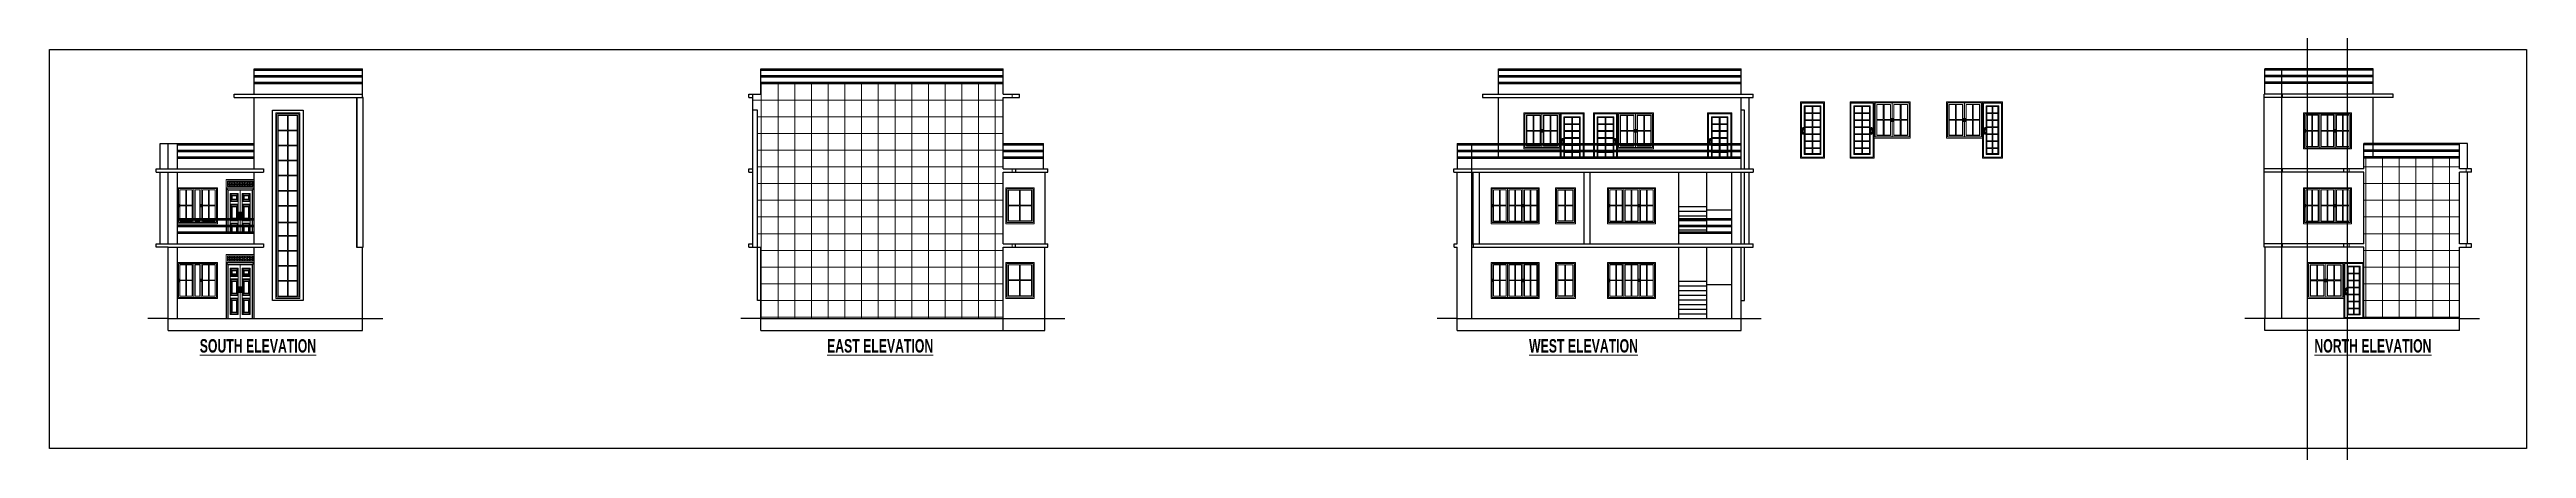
# Model space of a CAD drawing. Header units: inches. Extents: x -5096374 to -5070857, y -3259973 to -3243900.
# Drawn here: x -5081465 to -5077760, y -3259597 to -3258999 of the extents above; entities that cross this region are included whole.
import ezdxf

# ---------------------------------------------------------------- set-up
doc = ezdxf.new("R2010")
doc.units = ezdxf.units.IN
doc.header["$LTSCALE"] = 2
doc.header["$MEASUREMENT"] = 0
doc.linetypes.add('ACAD_ISO02W100', pattern=[15, 12, -3])
doc.layers.get('0').update_dxf_attribs({"linetype": 'CONTINUOUS'})
for name, color, linetype, lineweight in [('F-FURNITURE', 30, 'CONTINUOUS', 13), ('HACTH', 253, 'CONTINUOUS', 5), ('HATCH', 60, 'ACAD_ISO02W100', 13), ('Text-100.w', 254, 'CONTINUOUS', 9), ('window', 4, 'CONTINUOUS', 13)]:
    doc.layers.add(name, color=color, linetype=linetype, lineweight=lineweight)
doc.styles.add('Arial', font='arial.ttf', dxfattribs={"width": 0.8, "height": 12})

msp = doc.modelspace()

# ---------------------------------------------------------------- texts
at = {"layer": 'Text-100.w', "char_height": 20, "width": 569.102, "attachment_point": 2, "style": 'Arial'}
for s, insert in [('\\A1;{\\fArial Narrow|b1|i0|c0|p34;\\L SOUTH ELEVATION}', (-5081155.5, -3259432.9)), ('\\A1;{\\fArial Narrow|b1|i0|c0|p34;\\L EAST ELEVATION}', (-5080224.8, -3259432.9)), ('\\A1;{\\fArial Narrow|b1|i0|c0|p34;\\L WEST ELEVATION}', (-5079172.7, -3259432.9)), ('\\A1;{\\fArial Narrow|b1|i0|c0|p34;\\L NORTH ELEVATION}', (-5077991.9, -3259432.9))]:
    msp.add_mtext(s, dxfattribs=dict(at, insert=insert))

# ---------------------------------------------------------------- hatches: boundary and pattern name
at = {"layer": 'HATCH'}
h = msp.add_hatch(dxfattribs=at)
h.set_pattern_fill('ANSI37', color=256, scale=200, angle=45)
h.paths.add_polyline_path([(-5080038, -3259140.1), (-5080038, -3259071.1), (-5080014, -3259071.1), (-5080014, -3259066.1), (-5080038, -3259066.1), (-5080038, -3259050.1), (-5080400.6, -3259050.1), (-5080400.6, -3259066.1), (-5080412.6, -3259066.1), (-5080412.6, -3259090.1), (-5080405.6, -3259090.1), (-5080405.6, -3259295.1), (-5080400.6, -3259295.1), (-5080400.6, -3259402.1), (-5080038, -3259402.1), (-5080038, -3259295.1), (-5080020, -3259295.1), (-5080020, -3259290.1), (-5080038, -3259290.1), (-5080038, -3259183.1), (-5080020, -3259183.1), (-5080020, -3259178.1), (-5080038, -3259178.1)])
h = msp.add_hatch(dxfattribs=at)
h.set_pattern_fill('ANSI37', color=256, scale=200, angle=45)
h.paths.add_polyline_path([(-5077860, -3259183.1), (-5077842, -3259183.1), (-5077842, -3259178.1), (-5077860, -3259178.1), (-5077860, -3259162.1), (-5078003, -3259162.1), (-5078003, -3259178.1), (-5078033, -3259178.1), (-5078033, -3259183.1), (-5078003, -3259183.1), (-5078003, -3259290.1), (-5078033, -3259290.1), (-5078033, -3259295.1), (-5078003, -3259295.1), (-5078003, -3259402.1), (-5077860, -3259402.1), (-5077860, -3259295.1), (-5077842, -3259295.1), (-5077842, -3259290.1), (-5077860, -3259290.1)])

# ---------------------------------------------------------------- linework, layer by layer
at = {"ltscale": 0.5}
for p, q in [((-5081158.4, -3259028.1), (-5080996.3, -3259028.1)), ((-5081158.4, -3259066.1), (-5081158.4, -3259028.1)), ((-5081158.4, -3259030.1), (-5080996.3, -3259030.1)), ((-5081158.4, -3259038.1), (-5080996.3, -3259038.1)), ((-5081158.4, -3259040.1), (-5080996.3, -3259040.1)), ((-5080996.3, -3259071.1), (-5080996.3, -3259028.1)), ((-5080400.6, -3259028.1), (-5080038, -3259028.1)), ((-5080400.6, -3259066.1), (-5080400.6, -3259028.1)), ((-5080400.6, -3259030.1), (-5080038, -3259030.1)), ((-5080400.6, -3259038.1), (-5080038, -3259038.1)), ((-5080400.6, -3259040.1), (-5080038, -3259040.1)), ((-5080038, -3259066.1), (-5080038, -3259028.1)), ((-5079297.1, -3259028.1), (-5078934.5, -3259028.1)), ((-5079297.1, -3259066.1), (-5079297.1, -3259028.1)), ((-5079297.1, -3259030.1), (-5078934.5, -3259030.1)), ((-5079297.1, -3259038.1), (-5078934.5, -3259038.1)), ((-5079297.1, -3259040.1), (-5078934.5, -3259040.1)), ((-5078934.5, -3259066.1), (-5078934.5, -3259028.1)), ((-5077989, -3259028.1), (-5078151.1, -3259028.1)), ((-5078151.1, -3259066.1), (-5078151.1, -3259028.1)), ((-5077989, -3259030.1), (-5078151.1, -3259030.1)), ((-5077989, -3259038.1), (-5078151.1, -3259038.1)), ((-5077989, -3259040.1), (-5078151.1, -3259040.1)), ((-5078125.8, -3259066.1), (-5078125.8, -3259028.1)), ((-5077989, -3259066.1), (-5077989, -3259028.1)), ((-5081188.4, -3259066.1), (-5080996.3, -3259066.1)), ((-5081188.4, -3259071.1), (-5081188.4, -3259066.1)), ((-5081188.4, -3259071.1), (-5080996.3, -3259071.1)), ((-5081158.4, -3259048.1), (-5080996.3, -3259048.1)), ((-5081158.4, -3259050.1), (-5080996.3, -3259050.1)), ((-5081158.4, -3259178.1), (-5081158.4, -3259071.1)), ((-5081005.3, -3259071.1), (-5081005.3, -3259295.1)), ((-5081004.5, -3259295.1), (-5081004.5, -3259071.1)), ((-5080995.5, -3259071.1), (-5080996.3, -3259071.1)), ((-5080995.5, -3259295.1), (-5080995.5, -3259071.1)), ((-5080418.6, -3259066.1), (-5080400.6, -3259066.1)), ((-5080418.6, -3259071.1), (-5080418.6, -3259066.1)), ((-5080418.6, -3259071.1), (-5080412.6, -3259071.1)), ((-5080412.6, -3259178.1), (-5080412.6, -3259066.1)), ((-5080400.6, -3259048.1), (-5080038, -3259048.1)), ((-5080400.6, -3259050.1), (-5080038, -3259050.1)), ((-5080038, -3259066.1), (-5080014, -3259066.1)), ((-5080038, -3259178.1), (-5080038, -3259071.1)), ((-5080038, -3259071.1), (-5080014, -3259071.1)), ((-5080014, -3259071.1), (-5080014, -3259066.1)), ((-5079321.1, -3259066.1), (-5078916.5, -3259066.1)), ((-5079321.1, -3259066.1), (-5079321.1, -3259071.1)), ((-5079321.1, -3259071.1), (-5078916.5, -3259071.1)), ((-5079297.1, -3259048.1), (-5078934.5, -3259048.1)), ((-5079297.1, -3259050.1), (-5078934.5, -3259050.1)), ((-5079297.1, -3259140.1), (-5079297.1, -3259071.1)), ((-5078934.5, -3259178.1), (-5078934.5, -3259071.1)), ((-5078934.5, -3259178.1), (-5078934.5, -3259071.1)), ((-5078922.5, -3259178.1), (-5078922.5, -3259071.1)), ((-5078916.5, -3259071.1), (-5078916.5, -3259066.1)), ((-5077959, -3259066.1), (-5078151.9, -3259066.1)), ((-5078151.9, -3259183.1), (-5078151.9, -3259066.1)), ((-5077959, -3259071.1), (-5078151.9, -3259071.1)), ((-5077989, -3259048.1), (-5078151.1, -3259048.1)), ((-5077989, -3259050.1), (-5078151.1, -3259050.1)), ((-5078125.8, -3259402.1), (-5078125.8, -3259066.1)), ((-5078124.6, -3259071.1), (-5078124.6, -3259066.1)), ((-5077989, -3259140.1), (-5077989, -3259071.1)), ((-5077959, -3259071.1), (-5077959, -3259066.1)), ((-5081131.4, -3259094.1), (-5081131.4, -3259090.1)), ((-5081131.4, -3259090.1), (-5081085.4, -3259090.1)), ((-5081131.4, -3259375.1), (-5081131.4, -3259094.1)), ((-5081085.4, -3259090.1), (-5081085.4, -3259375.1)), ((-5080405.6, -3259090.1), (-5080412.6, -3259090.1)), ((-5080405.6, -3259375.1), (-5080405.6, -3259090.1)), ((-5078929.5, -3259090.1), (-5078934.5, -3259090.1)), ((-5078929.5, -3259178.1), (-5078929.5, -3259090.1)), ((-5081299.4, -3259140.1), (-5081287.4, -3259140.1)), ((-5081299.4, -3259178.1), (-5081299.4, -3259140.1)), ((-5081287.4, -3259140.1), (-5081158.4, -3259140.1)), ((-5081287.4, -3259178.1), (-5081287.4, -3259140.1)), ((-5081273.4, -3259178.1), (-5081273.4, -3259140.1)), ((-5081273.4, -3259142.1), (-5081158.4, -3259142.1)), ((-5081273.4, -3259150.1), (-5081158.4, -3259150.1)), ((-5080038, -3259140.1), (-5079978.1, -3259140.1)), ((-5080038, -3259178.1), (-5080038, -3259140.1)), ((-5080038, -3259142.1), (-5079978.1, -3259142.1)), ((-5080038, -3259150.1), (-5079978.1, -3259150.1)), ((-5079978.1, -3259178.1), (-5079978.1, -3259140.1)), ((-5079359.2, -3259140.1), (-5078934.5, -3259140.1)), ((-5079359.2, -3259140.1), (-5079359.2, -3259178.1)), ((-5079359.2, -3259142.1), (-5078934.5, -3259142.1)), ((-5079359.2, -3259150.1), (-5078934.5, -3259150.1)), ((-5079337.3, -3259178.1), (-5079337.3, -3259140.1)), ((-5079297.1, -3259150.1), (-5079297.1, -3259142.1)), ((-5077860, -3259140.1), (-5078003, -3259140.1)), ((-5078003, -3259178.1), (-5078003, -3259140.1)), ((-5077860, -3259142.1), (-5078003, -3259142.1)), ((-5077860, -3259150.1), (-5078003, -3259150.1)), ((-5077989, -3259150.1), (-5077989, -3259142.1)), ((-5077860, -3259178.1), (-5077860, -3259140.1)), ((-5077848, -3259140.1), (-5077860, -3259140.1)), ((-5077848, -3259178.1), (-5077848, -3259140.1)), ((-5081305.4, -3259178.1), (-5081144.4, -3259178.1)), ((-5081305.4, -3259183.1), (-5081305.4, -3259178.1)), ((-5081305.4, -3259183.1), (-5081144.4, -3259183.1)), ((-5081299.4, -3259290.1), (-5081299.4, -3259183.1)), ((-5081287.4, -3259290.1), (-5081287.4, -3259183.1)), ((-5081273.4, -3259152.1), (-5081158.4, -3259152.1)), ((-5081273.4, -3259160.1), (-5081158.4, -3259160.1)), ((-5081273.4, -3259162.1), (-5081158.4, -3259162.1)), ((-5081273.4, -3259290.1), (-5081273.4, -3259183.1)), ((-5081158.4, -3259290.1), (-5081158.4, -3259183.1)), ((-5081144.4, -3259178.1), (-5081144.4, -3259183.1)), ((-5080418.6, -3259178.1), (-5080412.6, -3259178.1)), ((-5080418.6, -3259183.1), (-5080418.6, -3259178.1)), ((-5080418.6, -3259183.1), (-5080412.6, -3259183.1)), ((-5080412.6, -3259295.1), (-5080412.6, -3259178.1)), ((-5080038, -3259152.1), (-5079978.1, -3259152.1)), ((-5080038, -3259160.1), (-5079978.1, -3259160.1)), ((-5080038, -3259162.1), (-5079978.1, -3259162.1)), ((-5080038, -3259178.1), (-5079971.4, -3259178.1)), ((-5080038, -3259290.1), (-5080038, -3259183.1)), ((-5080038, -3259183.1), (-5079971.4, -3259183.1)), ((-5080020, -3259178.1), (-5080020, -3259183.1)), ((-5079976, -3259183.1), (-5079976, -3259290.1)), ((-5079971.4, -3259183.1), (-5079971.4, -3259178.1)), ((-5079364.1, -3259178.1), (-5078929.5, -3259178.1)), ((-5079364.1, -3259183.1), (-5079364.1, -3259178.1)), ((-5079364.1, -3259183.1), (-5078929.5, -3259183.1)), ((-5079359.2, -3259152.1), (-5078934.5, -3259152.1)), ((-5079359.2, -3259160.1), (-5078934.5, -3259160.1)), ((-5079359.2, -3259162.1), (-5078934.5, -3259162.1)), ((-5079359.2, -3259290.1), (-5079359.2, -3259183.1)), ((-5079337.3, -3259402.1), (-5079337.3, -3259178.1)), ((-5079335.4, -3259290.1), (-5079335.4, -3259183.1)), ((-5079326.3, -3259183.1), (-5079326.3, -3259290.1)), ((-5079297.1, -3259160.1), (-5079297.1, -3259152.1)), ((-5079169.3, -3259290.1), (-5079169.3, -3259183.1)), ((-5079160.3, -3259290.1), (-5079160.3, -3259183.1)), ((-5079027.5, -3259290.1), (-5079027.5, -3259183.1)), ((-5078985.5, -3259252.1), (-5078985.5, -3259183.1)), ((-5078948.5, -3259290.1), (-5078948.5, -3259183.1)), ((-5078934.5, -3259290.1), (-5078934.5, -3259183.1)), ((-5078929.5, -3259178.1), (-5078916.5, -3259178.1)), ((-5078929.5, -3259183.1), (-5078916.5, -3259183.1)), ((-5078929.5, -3259290.1), (-5078929.5, -3259183.1)), ((-5078922.5, -3259290.1), (-5078922.5, -3259183.1)), ((-5078916.5, -3259178.1), (-5078916.5, -3259183.1)), ((-5078003, -3259178.1), (-5078151.9, -3259178.1)), ((-5078151.9, -3259295.1), (-5078151.9, -3259183.1)), ((-5078003, -3259183.1), (-5078151.9, -3259183.1)), ((-5078124.6, -3259183.1), (-5078124.6, -3259178.1)), ((-5078033, -3259183.1), (-5078033, -3259178.1)), ((-5077860, -3259152.1), (-5078003, -3259152.1)), ((-5077860, -3259160.1), (-5078003, -3259160.1)), ((-5077860, -3259162.1), (-5078003, -3259162.1)), ((-5078003, -3259290.1), (-5078003, -3259183.1)), ((-5077989, -3259160.1), (-5077989, -3259152.1)), ((-5077842, -3259178.1), (-5077860, -3259178.1)), ((-5077842, -3259183.1), (-5077860, -3259183.1)), ((-5077860, -3259290.1), (-5077860, -3259183.1)), ((-5077848, -3259290.1), (-5077848, -3259183.1)), ((-5077842, -3259183.1), (-5077842, -3259178.1)), ((-5081273.4, -3259252.1), (-5081158.4, -3259252.1)), ((-5081273.4, -3259254.1), (-5081158.4, -3259254.1)), ((-5081273.4, -3259262.1), (-5081158.4, -3259262.1)), ((-5079027.5, -3259234.1), (-5078985.5, -3259234.1)), ((-5079027.5, -3259241.1), (-5078985.5, -3259241.1)), ((-5079027.5, -3259248.1), (-5078985.5, -3259248.1)), ((-5079027.5, -3259252.1), (-5078948.5, -3259252.1)), ((-5079027.5, -3259254.1), (-5078948.5, -3259254.1)), ((-5079027.5, -3259255.1), (-5078985.5, -3259255.1)), ((-5079027.5, -3259262.1), (-5078985.5, -3259262.1)), ((-5079027.5, -3259262.1), (-5078948.5, -3259262.1)), ((-5078985.5, -3259239.1), (-5078948.5, -3259239.1)), ((-5078985.5, -3259262.1), (-5078985.5, -3259254.1)), ((-5081305.4, -3259290.1), (-5081144.4, -3259290.1)), ((-5081305.4, -3259295.1), (-5081305.4, -3259290.1)), ((-5081287.4, -3259295.1), (-5081305.4, -3259295.1)), ((-5081287.4, -3259295.1), (-5081144.4, -3259295.1)), ((-5081287.4, -3259402.1), (-5081287.4, -3259295.1)), ((-5081273.4, -3259264.1), (-5081158.4, -3259264.1)), ((-5081273.4, -3259272.1), (-5081158.4, -3259272.1)), ((-5081273.4, -3259274.1), (-5081158.4, -3259274.1)), ((-5081273.4, -3259402.1), (-5081273.4, -3259295.1)), ((-5081158.4, -3259402.1), (-5081158.4, -3259295.1)), ((-5081144.4, -3259290.1), (-5081144.4, -3259295.1)), ((-5081005.3, -3259295.1), (-5080995.5, -3259295.1)), ((-5080996.3, -3259402.1), (-5080996.3, -3259295.1)), ((-5080418.6, -3259290.1), (-5080412.6, -3259290.1)), ((-5080418.6, -3259295.1), (-5080418.6, -3259290.1)), ((-5080418.6, -3259295.1), (-5080400.6, -3259295.1)), ((-5080400.6, -3259402.1), (-5080400.6, -3259295.1)), ((-5080038, -3259290.1), (-5079971.4, -3259290.1)), ((-5080038, -3259402.1), (-5080038, -3259295.1)), ((-5080038, -3259295.1), (-5079971.4, -3259295.1)), ((-5080020, -3259295.1), (-5080020, -3259290.1)), ((-5079976, -3259402.1), (-5079976, -3259295.1)), ((-5079971.4, -3259295.1), (-5079971.4, -3259290.1)), ((-5079363.8, -3259290.1), (-5079359.2, -3259290.1)), ((-5079363.8, -3259295.1), (-5079363.8, -3259290.1)), ((-5079363.8, -3259295.1), (-5079359.2, -3259295.1)), ((-5079359.2, -3259402.1), (-5079359.2, -3259295.1)), ((-5079337.3, -3259290.1), (-5078929.5, -3259290.1)), ((-5079337.3, -3259295.1), (-5078929.5, -3259295.1)), ((-5079334.5, -3259295.1), (-5079334.5, -3259290.1)), ((-5079027.5, -3259264.1), (-5078948.5, -3259264.1)), ((-5079027.5, -3259269.1), (-5078985.5, -3259269.1)), ((-5079027.5, -3259272.1), (-5078948.5, -3259272.1)), ((-5079027.5, -3259274.1), (-5078948.5, -3259274.1)), ((-5079027.5, -3259290.1), (-5078985.5, -3259290.1)), ((-5079027.5, -3259402.1), (-5079027.5, -3259295.1)), ((-5078985.5, -3259272.1), (-5078985.5, -3259264.1)), ((-5078985.5, -3259402.1), (-5078985.5, -3259295.1)), ((-5078948.5, -3259402.1), (-5078948.5, -3259295.1)), ((-5078934.5, -3259402.1), (-5078934.5, -3259295.1)), ((-5078929.5, -3259290.1), (-5078916.5, -3259290.1)), ((-5078929.5, -3259375.1), (-5078929.5, -3259295.1)), ((-5078929.5, -3259295.1), (-5078916.5, -3259295.1)), ((-5078916.5, -3259295.1), (-5078916.5, -3259290.1)), ((-5078003, -3259290.1), (-5078151.9, -3259290.1)), ((-5078003, -3259295.1), (-5078151.9, -3259295.1)), ((-5078151.1, -3259295.1), (-5078151.1, -3259402.1)), ((-5078124.6, -3259295.1), (-5078124.6, -3259290.1)), ((-5078033, -3259295.1), (-5078033, -3259290.1)), ((-5078003, -3259402.1), (-5078003, -3259295.1)), ((-5077842, -3259290.1), (-5077860, -3259290.1)), ((-5077860, -3259402.1), (-5077860, -3259295.1)), ((-5077860, -3259295.1), (-5077842, -3259295.1)), ((-5077842, -3259295.1), (-5077842, -3259290.1)), ((-5079027.5, -3259346.1), (-5078985.5, -3259346.1)), ((-5079027.5, -3259353.1), (-5078985.5, -3259353.1)), ((-5079027.5, -3259360.1), (-5078985.5, -3259360.1)), ((-5079027.5, -3259367.1), (-5078985.5, -3259367.1)), ((-5078985.5, -3259351.1), (-5078948.5, -3259351.1)), ((-5081287.4, -3259402.1), (-5081317.4, -3259402.1)), ((-5081287.4, -3259402.1), (-5080996.3, -3259402.1)), ((-5081287.4, -3259420.1), (-5081287.4, -3259402.1)), ((-5081085.4, -3259375.1), (-5081131.4, -3259375.1)), ((-5080996.3, -3259402.1), (-5080966.3, -3259402.1)), ((-5080996.3, -3259420.1), (-5080996.3, -3259402.1)), ((-5080400.6, -3259402.1), (-5080430.6, -3259402.1)), ((-5080400.6, -3259375.1), (-5080405.6, -3259375.1)), ((-5080400.6, -3259402.1), (-5079976, -3259402.1)), ((-5080400.6, -3259420.1), (-5080400.6, -3259402.1)), ((-5080038, -3259420.1), (-5080038, -3259402.1)), ((-5079976, -3259402.1), (-5079946, -3259402.1)), ((-5079976, -3259420.1), (-5079976, -3259402.1)), ((-5079359.2, -3259402.1), (-5079389.2, -3259402.1)), ((-5079359.2, -3259402.1), (-5078934.5, -3259402.1)), ((-5079359.2, -3259420.1), (-5079359.2, -3259402.1)), ((-5079027.5, -3259374.1), (-5078985.5, -3259374.1)), ((-5079027.5, -3259381.1), (-5078985.5, -3259381.1)), ((-5079027.5, -3259388.1), (-5078985.5, -3259388.1)), ((-5079027.5, -3259395.1), (-5078985.5, -3259395.1)), ((-5079027.5, -3259402.1), (-5078985.5, -3259402.1)), ((-5078934.5, -3259375.1), (-5078929.5, -3259375.1)), ((-5078934.5, -3259402.1), (-5078904.5, -3259402.1)), ((-5078934.5, -3259420.1), (-5078934.5, -3259402.1)), ((-5078151.1, -3259402.1), (-5078181.1, -3259402.1)), ((-5077860, -3259402.1), (-5078151.1, -3259402.1)), ((-5078151.1, -3259420.1), (-5078151.1, -3259402.1)), ((-5077860, -3259402.1), (-5077830, -3259402.1)), ((-5077860, -3259420.1), (-5077860, -3259402.1)), ((-5081287.4, -3259420.1), (-5080996.3, -3259420.1)), ((-5080400.6, -3259420.1), (-5079976, -3259420.1)), ((-5079359.2, -3259420.1), (-5078934.5, -3259420.1)), ((-5077860, -3259420.1), (-5078151.1, -3259420.1))]:
    msp.add_line(p, q, dxfattribs=at)
for p in [(-5078087.4, -3256928.3), (-5078027.4, -3256928.3)]:
    msp.add_xline(p, (0, 1), dxfattribs=at)
msp.add_lwpolyline([(-5081464.7, -3258999.2), (-5077759.7, -3258999.2), (-5077759.7, -3259596.6), (-5081464.7, -3259596.6)], close=True, dxfattribs=at)
at = {"layer": 'F-FURNITURE'}
for p, q in [((-5081200.4, -3259194.1), (-5081158.4, -3259194.1)), ((-5081200.4, -3259252.1), (-5081200.4, -3259194.1)), ((-5081200.4, -3259206.1), (-5081158.4, -3259206.1)), ((-5081200.4, -3259206.2), (-5081158.5, -3259206.2)), ((-5081200.4, -3259206.2), (-5081197.4, -3259209.6)), ((-5081200.4, -3259252.1), (-5081200.4, -3259206.2)), ((-5081200.3, -3259206.2), (-5081158.5, -3259206.2)), ((-5081200.3, -3259209.1), (-5081200.3, -3259206.2)), ((-5081200.3, -3259209.1), (-5081200.3, -3259209.1)), ((-5081200.3, -3259252.1), (-5081200.3, -3259209.1)), ((-5081200.2, -3259209.1), (-5081200.2, -3259209.1)), ((-5081200.2, -3259209.1), (-5081200.1, -3259209.1)), ((-5081200, -3259206.6), (-5081158.9, -3259206.6)), ((-5081200, -3259252.1), (-5081200, -3259206.6)), ((-5081198.4, -3259199.2), (-5081198.4, -3259196.1)), ((-5081198.4, -3259196.1), (-5081195.2, -3259196.1)), ((-5081198.4, -3259199.2), (-5081198.4, -3259201)), ((-5081198.4, -3259204.1), (-5081198.4, -3259199.2)), ((-5081198.4, -3259199.2), (-5081197.5, -3259200.1)), ((-5081197.5, -3259200.1), (-5081198.4, -3259201)), ((-5081198.4, -3259204.1), (-5081198.4, -3259204.1)), ((-5081198.4, -3259204.1), (-5081198.4, -3259204.1)), ((-5081198.4, -3259204.1), (-5081198.4, -3259204.1)), ((-5081195.2, -3259204.1), (-5081198.4, -3259204.1)), ((-5081198.4, -3259204.1), (-5081195.2, -3259204.1)), ((-5081198.3, -3259197.8), (-5081196.6, -3259196.3)), ((-5081198.3, -3259197.8), (-5081196.6, -3259196.3)), ((-5081196.6, -3259199.3), (-5081198.3, -3259197.8)), ((-5081198.3, -3259197.8), (-5081198.3, -3259197.8)), ((-5081196.6, -3259199.3), (-5081198.3, -3259197.8)), ((-5081198.3, -3259202.4), (-5081196.6, -3259200.9)), ((-5081198.3, -3259202.4), (-5081196.6, -3259200.9)), ((-5081196.6, -3259203.9), (-5081198.3, -3259202.4)), ((-5081196.6, -3259203.9), (-5081198.3, -3259202.4)), ((-5081198.3, -3259202.4), (-5081198.3, -3259202.4)), ((-5081197.8, -3259209.2), (-5081161.1, -3259209.2)), ((-5081197.8, -3259252.1), (-5081197.8, -3259209.2)), ((-5081197.4, -3259209.6), (-5081161.4, -3259209.6)), ((-5081197.4, -3259252.1), (-5081197.4, -3259209.6)), ((-5081197.3, -3259209.2), (-5081197.3, -3259209.2)), ((-5081197.3, -3259209.3), (-5081197.3, -3259209.3)), ((-5081197.3, -3259209.4), (-5081197.3, -3259209.5)), ((-5081197.3, -3259209.5), (-5081197.3, -3259209.6)), ((-5081197.3, -3259209.7), (-5081161.5, -3259209.7)), ((-5081197.3, -3259252.1), (-5081197.3, -3259209.7)), ((-5081196.6, -3259196.3), (-5081195, -3259197.8)), ((-5081195, -3259197.8), (-5081196.6, -3259199.3)), ((-5081196.6, -3259200.9), (-5081195, -3259202.4)), ((-5081195, -3259202.4), (-5081196.6, -3259203.9)), ((-5081195.8, -3259200.1), (-5081194.2, -3259198.6)), ((-5081195.8, -3259200.1), (-5081194.2, -3259198.6)), ((-5081194.2, -3259201.6), (-5081195.8, -3259200.1)), ((-5081195.8, -3259200.1), (-5081195.8, -3259200.1)), ((-5081194.2, -3259201.6), (-5081195.8, -3259200.1)), ((-5081194.2, -3259197.1), (-5081195.2, -3259196.1)), ((-5081195.2, -3259196.1), (-5081195.2, -3259196.1)), ((-5081194.2, -3259197.1), (-5081195.2, -3259196.1)), ((-5081193.1, -3259196.1), (-5081195.2, -3259196.1)), ((-5081195.2, -3259204.1), (-5081194.2, -3259203.1)), ((-5081195.2, -3259204.1), (-5081194.2, -3259203.1)), ((-5081195.2, -3259204.1), (-5081195.2, -3259204.1)), ((-5081195.2, -3259204.1), (-5081193.1, -3259204.1)), ((-5081182.3, -3259214.6), (-5081194.4, -3259214.6)), ((-5081194.4, -3259252.1), (-5081194.4, -3259214.6)), ((-5081194.4, -3259226.9), (-5081194.4, -3259214.7)), ((-5081194.4, -3259214.7), (-5081182.4, -3259214.7)), ((-5081194.4, -3259214.7), (-5081194, -3259215.1)), ((-5081193.1, -3259196.1), (-5081194.2, -3259197.1)), ((-5081194.2, -3259198.6), (-5081192.5, -3259200.1)), ((-5081192.5, -3259200.1), (-5081194.2, -3259201.6)), ((-5081194.2, -3259203.1), (-5081193.1, -3259204.1)), ((-5081194, -3259226.4), (-5081194, -3259215.1)), ((-5081194, -3259215.1), (-5081182.7, -3259215.1)), ((-5081194, -3259226.3), (-5081194, -3259215.2)), ((-5081194, -3259215.2), (-5081182.8, -3259215.2)), ((-5081191.7, -3259218.2), (-5081194, -3259215.2)), ((-5081194, -3259226.3), (-5081191.7, -3259223.4)), ((-5081193.4, -3259197.8), (-5081191.7, -3259196.3)), ((-5081193.4, -3259197.8), (-5081191.7, -3259196.3)), ((-5081191.7, -3259199.3), (-5081193.4, -3259197.8)), ((-5081193.4, -3259197.8), (-5081193.4, -3259197.8)), ((-5081191.7, -3259199.3), (-5081193.4, -3259197.8)), ((-5081193.4, -3259202.4), (-5081191.7, -3259200.9)), ((-5081193.4, -3259202.4), (-5081191.7, -3259200.9)), ((-5081191.7, -3259203.9), (-5081193.4, -3259202.4)), ((-5081193.4, -3259202.4), (-5081193.4, -3259202.4)), ((-5081191.7, -3259203.9), (-5081193.4, -3259202.4)), ((-5081193.1, -3259196.1), (-5081190.3, -3259196.1)), ((-5081190.3, -3259204.1), (-5081193.1, -3259204.1)), ((-5081184.3, -3259217.2), (-5081192.5, -3259217.2)), ((-5081192.5, -3259217.2), (-5081192.5, -3259224.4)), ((-5081192.5, -3259224.4), (-5081184.3, -3259224.4)), ((-5081191.7, -3259196.3), (-5081190.1, -3259197.8)), ((-5081190.1, -3259197.8), (-5081191.7, -3259199.3)), ((-5081191.7, -3259200.9), (-5081190.1, -3259202.4)), ((-5081190.1, -3259202.4), (-5081191.7, -3259203.9)), ((-5081185, -3259218.2), (-5081191.7, -3259218.2)), ((-5081191.7, -3259218.2), (-5081191.7, -3259223.4)), ((-5081191.7, -3259218.3), (-5081191.7, -3259223.3)), ((-5081185.1, -3259218.3), (-5081191.7, -3259218.3)), ((-5081191.7, -3259223.3), (-5081185.1, -3259223.3)), ((-5081191.7, -3259223.4), (-5081185, -3259223.4)), ((-5081191.6, -3259218.4), (-5081191.6, -3259223.1)), ((-5081185.2, -3259218.4), (-5081191.6, -3259218.4)), ((-5081191.6, -3259223.1), (-5081185.2, -3259223.1)), ((-5081190.9, -3259200.1), (-5081189.3, -3259198.6)), ((-5081190.9, -3259200.1), (-5081189.3, -3259198.6)), ((-5081189.3, -3259201.6), (-5081190.9, -3259200.1)), ((-5081190.9, -3259200.1), (-5081190.9, -3259200.1)), ((-5081189.3, -3259201.6), (-5081190.9, -3259200.1)), ((-5081189.3, -3259197.1), (-5081190.3, -3259196.1)), ((-5081189.3, -3259197.1), (-5081190.3, -3259196.1)), ((-5081190.3, -3259196.1), (-5081190.3, -3259196.1)), ((-5081188.2, -3259196.1), (-5081190.3, -3259196.1)), ((-5081190.3, -3259204.1), (-5081189.3, -3259203.1)), ((-5081190.3, -3259204.1), (-5081189.3, -3259203.1)), ((-5081190.3, -3259204.1), (-5081190.3, -3259204.1)), ((-5081190.3, -3259204.1), (-5081188.2, -3259204.1)), ((-5081188.2, -3259196.1), (-5081189.3, -3259197.1)), ((-5081189.3, -3259198.6), (-5081187.6, -3259200.1)), ((-5081187.6, -3259200.1), (-5081189.3, -3259201.6)), ((-5081189.3, -3259203.1), (-5081188.2, -3259204.1)), ((-5081188.4, -3259197.8), (-5081186.8, -3259196.3)), ((-5081188.4, -3259197.8), (-5081186.8, -3259196.3)), ((-5081186.8, -3259199.3), (-5081188.4, -3259197.8)), ((-5081186.8, -3259199.3), (-5081188.4, -3259197.8)), ((-5081188.4, -3259197.8), (-5081188.4, -3259197.8)), ((-5081188.4, -3259202.4), (-5081186.8, -3259200.9)), ((-5081188.4, -3259202.4), (-5081186.8, -3259200.9)), ((-5081186.8, -3259203.9), (-5081188.4, -3259202.4)), ((-5081186.8, -3259203.9), (-5081188.4, -3259202.4)), ((-5081188.4, -3259202.4), (-5081188.4, -3259202.4)), ((-5081188.2, -3259196.1), (-5081185.4, -3259196.1)), ((-5081185.4, -3259204.1), (-5081188.2, -3259204.1)), ((-5081186.8, -3259196.3), (-5081185.2, -3259197.8)), ((-5081185.2, -3259197.8), (-5081186.8, -3259199.3)), ((-5081186.8, -3259200.9), (-5081185.2, -3259202.4)), ((-5081185.2, -3259202.4), (-5081186.8, -3259203.9)), ((-5081186, -3259200.1), (-5081184.3, -3259198.6)), ((-5081186, -3259200.1), (-5081184.3, -3259198.6)), ((-5081184.3, -3259201.6), (-5081186, -3259200.1)), ((-5081186, -3259200.1), (-5081186, -3259200.1)), ((-5081184.3, -3259201.6), (-5081186, -3259200.1)), ((-5081184.3, -3259197.1), (-5081185.4, -3259196.1)), ((-5081184.3, -3259197.1), (-5081185.4, -3259196.1)), ((-5081185.4, -3259196.1), (-5081185.4, -3259196.1)), ((-5081183.3, -3259196.1), (-5081185.4, -3259196.1)), ((-5081185.4, -3259204.1), (-5081184.3, -3259203.1)), ((-5081185.4, -3259204.1), (-5081184.3, -3259203.1)), ((-5081185.4, -3259204.1), (-5081185.4, -3259204.1)), ((-5081185.4, -3259204.1), (-5081183.3, -3259204.1)), ((-5081185.2, -3259223.1), (-5081185.2, -3259218.4)), ((-5081185.1, -3259223.3), (-5081185.1, -3259218.3)), ((-5081182.8, -3259215.2), (-5081185, -3259218.2)), ((-5081185, -3259223.4), (-5081185, -3259218.2)), ((-5081185, -3259223.4), (-5081182.8, -3259226.3)), ((-5081183.3, -3259196.1), (-5081184.3, -3259197.1)), ((-5081184.3, -3259198.6), (-5081182.7, -3259200.1)), ((-5081182.7, -3259200.1), (-5081184.3, -3259201.6)), ((-5081184.3, -3259203.1), (-5081183.3, -3259204.1)), ((-5081184.3, -3259224.4), (-5081184.3, -3259217.2)), ((-5081183.5, -3259197.8), (-5081181.9, -3259196.3)), ((-5081183.5, -3259197.8), (-5081181.9, -3259196.3)), ((-5081181.9, -3259199.3), (-5081183.5, -3259197.8)), ((-5081183.5, -3259197.8), (-5081183.5, -3259197.8)), ((-5081181.9, -3259199.3), (-5081183.5, -3259197.8)), ((-5081183.5, -3259202.4), (-5081181.9, -3259200.9)), ((-5081183.5, -3259202.4), (-5081181.9, -3259200.9)), ((-5081181.9, -3259203.9), (-5081183.5, -3259202.4)), ((-5081181.9, -3259203.9), (-5081183.5, -3259202.4)), ((-5081183.5, -3259202.4), (-5081183.5, -3259202.4)), ((-5081183.3, -3259196.1), (-5081180.5, -3259196.1)), ((-5081180.5, -3259204.1), (-5081183.3, -3259204.1)), ((-5081182.8, -3259215.2), (-5081182.8, -3259226.3)), ((-5081182.7, -3259215.1), (-5081182.4, -3259214.7)), ((-5081182.7, -3259215.1), (-5081182.7, -3259226.4)), ((-5081182.7, -3259215.1), (-5081182.7, -3259226.4)), ((-5081182.4, -3259214.7), (-5081182.4, -3259226.9)), ((-5081182.3, -3259214.6), (-5081182.3, -3259243.9)), ((-5081181.9, -3259196.3), (-5081180.2, -3259197.8)), ((-5081180.2, -3259197.8), (-5081181.9, -3259199.3)), ((-5081181.9, -3259200.9), (-5081180.2, -3259202.4)), ((-5081180.2, -3259202.4), (-5081181.9, -3259203.9)), ((-5081181.1, -3259200.1), (-5081179.4, -3259198.6)), ((-5081181.1, -3259200.1), (-5081179.4, -3259198.6)), ((-5081179.4, -3259201.6), (-5081181.1, -3259200.1)), ((-5081181.1, -3259200.1), (-5081181.1, -3259200.1)), ((-5081179.4, -3259201.6), (-5081181.1, -3259200.1)), ((-5081179.4, -3259197.1), (-5081180.5, -3259196.1)), ((-5081180.5, -3259196.1), (-5081180.5, -3259196.1)), ((-5081179.4, -3259197.1), (-5081180.5, -3259196.1)), ((-5081178.4, -3259196.1), (-5081180.5, -3259196.1)), ((-5081180.5, -3259204.1), (-5081179.4, -3259203.1)), ((-5081180.5, -3259204.1), (-5081179.4, -3259203.1)), ((-5081180.5, -3259204.1), (-5081180.5, -3259204.1)), ((-5081180.5, -3259204.1), (-5081178.4, -3259204.1)), ((-5081178.4, -3259196.1), (-5081179.4, -3259197.1)), ((-5081179.4, -3259198.6), (-5081177.8, -3259200.1)), ((-5081177.8, -3259200.1), (-5081179.4, -3259201.6)), ((-5081179.4, -3259203.1), (-5081178.4, -3259204.1)), ((-5081179.4, -3259252.1), (-5081179.4, -3259209.7)), ((-5081178.6, -3259197.8), (-5081177, -3259196.3)), ((-5081178.6, -3259197.8), (-5081177, -3259196.3)), ((-5081177, -3259199.3), (-5081178.6, -3259197.8)), ((-5081177, -3259199.3), (-5081178.6, -3259197.8)), ((-5081178.6, -3259197.8), (-5081178.6, -3259197.8)), ((-5081178.6, -3259202.4), (-5081177, -3259200.9)), ((-5081178.6, -3259202.4), (-5081177, -3259200.9)), ((-5081177, -3259203.9), (-5081178.6, -3259202.4)), ((-5081178.6, -3259202.4), (-5081178.6, -3259202.4)), ((-5081177, -3259203.9), (-5081178.6, -3259202.4)), ((-5081178.4, -3259196.1), (-5081175.6, -3259196.1)), ((-5081175.6, -3259204.1), (-5081178.4, -3259204.1)), ((-5081177, -3259196.3), (-5081175.3, -3259197.8)), ((-5081175.3, -3259197.8), (-5081177, -3259199.3)), ((-5081177, -3259200.9), (-5081175.3, -3259202.4)), ((-5081175.3, -3259202.4), (-5081177, -3259203.9)), ((-5081176.5, -3259243.9), (-5081176.5, -3259214.6)), ((-5081164.4, -3259214.6), (-5081176.5, -3259214.6)), ((-5081176.5, -3259226.9), (-5081176.5, -3259214.7)), ((-5081176.5, -3259214.7), (-5081164.5, -3259214.7)), ((-5081176.5, -3259214.7), (-5081176.1, -3259215.1)), ((-5081176.2, -3259200.1), (-5081174.5, -3259198.6)), ((-5081174.5, -3259201.6), (-5081176.2, -3259200.1)), ((-5081176.2, -3259200.1), (-5081176.1, -3259200.1)), ((-5081176.1, -3259200.1), (-5081174.5, -3259198.6)), ((-5081174.5, -3259201.6), (-5081176.1, -3259200.1)), ((-5081176.1, -3259226.4), (-5081176.1, -3259215.1)), ((-5081176.1, -3259215.1), (-5081164.8, -3259215.1)), ((-5081176.1, -3259226.3), (-5081176.1, -3259215.2)), ((-5081176.1, -3259215.2), (-5081164.9, -3259215.2)), ((-5081173.8, -3259218.2), (-5081176.1, -3259215.2)), ((-5081176.1, -3259226.3), (-5081173.8, -3259223.4)), ((-5081174.5, -3259197.1), (-5081175.6, -3259196.1)), ((-5081175.6, -3259196.1), (-5081175.6, -3259196.1)), ((-5081174.5, -3259197.1), (-5081175.6, -3259196.1)), ((-5081173.4, -3259196.1), (-5081175.6, -3259196.1)), ((-5081175.6, -3259204.1), (-5081174.5, -3259203.1)), ((-5081175.6, -3259204.1), (-5081174.5, -3259203.1)), ((-5081175.6, -3259204.1), (-5081175.6, -3259204.1)), ((-5081175.6, -3259204.1), (-5081173.4, -3259204.1)), ((-5081166.3, -3259217.2), (-5081174.6, -3259217.2)), ((-5081174.6, -3259217.2), (-5081174.6, -3259224.4)), ((-5081174.6, -3259224.4), (-5081166.3, -3259224.4)), ((-5081173.4, -3259196.1), (-5081174.5, -3259197.1)), ((-5081174.5, -3259198.6), (-5081172.9, -3259200.1)), ((-5081172.9, -3259200.1), (-5081174.5, -3259201.6)), ((-5081174.5, -3259203.1), (-5081173.4, -3259204.1)), ((-5081167.1, -3259218.2), (-5081173.8, -3259218.2)), ((-5081173.8, -3259218.2), (-5081173.8, -3259223.4)), ((-5081173.8, -3259218.3), (-5081173.8, -3259223.3)), ((-5081167.2, -3259218.3), (-5081173.8, -3259218.3)), ((-5081173.8, -3259223.3), (-5081167.2, -3259223.3)), ((-5081173.8, -3259223.4), (-5081167.1, -3259223.4)), ((-5081173.7, -3259197.8), (-5081172.1, -3259196.3)), ((-5081173.7, -3259197.8), (-5081172.1, -3259196.3)), ((-5081172.1, -3259199.3), (-5081173.7, -3259197.8)), ((-5081172.1, -3259199.3), (-5081173.7, -3259197.8)), ((-5081173.7, -3259197.8), (-5081173.7, -3259197.8)), ((-5081173.7, -3259202.4), (-5081172.1, -3259200.9)), ((-5081173.7, -3259202.4), (-5081172.1, -3259200.9)), ((-5081172.1, -3259203.9), (-5081173.7, -3259202.4)), ((-5081173.7, -3259202.4), (-5081173.7, -3259202.4)), ((-5081172.1, -3259203.9), (-5081173.7, -3259202.4)), ((-5081173.7, -3259218.4), (-5081173.7, -3259223.1)), ((-5081167.3, -3259218.4), (-5081173.7, -3259218.4)), ((-5081173.7, -3259223.1), (-5081167.3, -3259223.1)), ((-5081173.4, -3259196.1), (-5081170.7, -3259196.1)), ((-5081170.7, -3259204.1), (-5081173.4, -3259204.1)), ((-5081172.1, -3259196.3), (-5081170.4, -3259197.8)), ((-5081170.4, -3259197.8), (-5081172.1, -3259199.3)), ((-5081172.1, -3259200.9), (-5081170.4, -3259202.4)), ((-5081170.4, -3259202.4), (-5081172.1, -3259203.9)), ((-5081171.2, -3259200.1), (-5081169.6, -3259198.6)), ((-5081171.2, -3259200.1), (-5081169.6, -3259198.6)), ((-5081169.6, -3259201.6), (-5081171.2, -3259200.1)), ((-5081171.2, -3259200.1), (-5081171.2, -3259200.1)), ((-5081169.6, -3259201.6), (-5081171.2, -3259200.1)), ((-5081169.6, -3259197.1), (-5081170.7, -3259196.1)), ((-5081169.6, -3259197.1), (-5081170.7, -3259196.1)), ((-5081170.7, -3259196.1), (-5081170.7, -3259196.1)), ((-5081168.5, -3259196.1), (-5081170.7, -3259196.1)), ((-5081170.7, -3259204.1), (-5081169.6, -3259203.1)), ((-5081170.7, -3259204.1), (-5081169.6, -3259203.1)), ((-5081170.7, -3259204.1), (-5081170.7, -3259204.1)), ((-5081170.7, -3259204.1), (-5081168.5, -3259204.1)), ((-5081168.5, -3259196.1), (-5081169.6, -3259197.1)), ((-5081169.6, -3259198.6), (-5081168, -3259200.1)), ((-5081168, -3259200.1), (-5081169.6, -3259201.6)), ((-5081169.6, -3259203.1), (-5081168.5, -3259204.1)), ((-5081168.8, -3259197.8), (-5081167.1, -3259196.3)), ((-5081168.8, -3259197.8), (-5081167.1, -3259196.3)), ((-5081167.1, -3259199.3), (-5081168.8, -3259197.8)), ((-5081168.8, -3259197.8), (-5081168.8, -3259197.8)), ((-5081167.1, -3259199.3), (-5081168.8, -3259197.8)), ((-5081168.8, -3259202.4), (-5081167.1, -3259200.9)), ((-5081168.8, -3259202.4), (-5081167.1, -3259200.9)), ((-5081167.1, -3259203.9), (-5081168.8, -3259202.4)), ((-5081167.1, -3259203.9), (-5081168.8, -3259202.4)), ((-5081168.8, -3259202.4), (-5081168.8, -3259202.4)), ((-5081168.5, -3259196.1), (-5081165.7, -3259196.1)), ((-5081165.7, -3259204.1), (-5081168.5, -3259204.1)), ((-5081167.3, -3259223.1), (-5081167.3, -3259218.4)), ((-5081167.2, -3259223.3), (-5081167.2, -3259218.3)), ((-5081167.1, -3259196.3), (-5081165.5, -3259197.8)), ((-5081165.5, -3259197.8), (-5081167.1, -3259199.3)), ((-5081167.1, -3259200.9), (-5081165.5, -3259202.4)), ((-5081165.5, -3259202.4), (-5081167.1, -3259203.9)), ((-5081164.9, -3259215.2), (-5081167.1, -3259218.2)), ((-5081167.1, -3259223.4), (-5081167.1, -3259218.2)), ((-5081167.1, -3259223.4), (-5081164.9, -3259226.3)), ((-5081166.3, -3259200.1), (-5081164.7, -3259198.6)), ((-5081166.3, -3259200.1), (-5081164.7, -3259198.6)), ((-5081164.7, -3259201.6), (-5081166.3, -3259200.1)), ((-5081166.3, -3259200.1), (-5081166.3, -3259200.1)), ((-5081164.7, -3259201.6), (-5081166.3, -3259200.1)), ((-5081166.3, -3259224.4), (-5081166.3, -3259217.2)), ((-5081164.7, -3259197.1), (-5081165.7, -3259196.1)), ((-5081165.7, -3259196.1), (-5081165.7, -3259196.1)), ((-5081164.7, -3259197.1), (-5081165.7, -3259196.1)), ((-5081163.6, -3259196.1), (-5081165.7, -3259196.1)), ((-5081165.7, -3259204.1), (-5081164.7, -3259203.1)), ((-5081165.7, -3259204.1), (-5081164.7, -3259203.1)), ((-5081165.7, -3259204.1), (-5081165.7, -3259204.1)), ((-5081165.7, -3259204.1), (-5081163.6, -3259204.1)), ((-5081164.9, -3259215.2), (-5081164.9, -3259226.3)), ((-5081164.8, -3259215.1), (-5081164.5, -3259214.7)), ((-5081164.8, -3259215.1), (-5081164.8, -3259226.4)), ((-5081164.8, -3259215.1), (-5081164.8, -3259226.4)), ((-5081163.6, -3259196.1), (-5081164.7, -3259197.1)), ((-5081164.7, -3259198.6), (-5081163, -3259200.1)), ((-5081163, -3259200.1), (-5081164.7, -3259201.6)), ((-5081164.7, -3259203.1), (-5081163.6, -3259204.1)), ((-5081164.5, -3259214.7), (-5081164.5, -3259226.9)), ((-5081164.4, -3259214.6), (-5081164.4, -3259252.1)), ((-5081163.9, -3259197.8), (-5081162.2, -3259196.3)), ((-5081163.9, -3259197.8), (-5081162.2, -3259196.3)), ((-5081162.2, -3259199.3), (-5081163.9, -3259197.8)), ((-5081163.9, -3259197.8), (-5081163.9, -3259197.8)), ((-5081162.2, -3259199.3), (-5081163.9, -3259197.8)), ((-5081163.9, -3259202.4), (-5081162.2, -3259200.9)), ((-5081163.9, -3259202.4), (-5081162.2, -3259200.9)), ((-5081162.2, -3259203.9), (-5081163.9, -3259202.4)), ((-5081162.2, -3259203.9), (-5081163.9, -3259202.4)), ((-5081163.9, -3259202.4), (-5081163.9, -3259202.4)), ((-5081163.6, -3259196.1), (-5081163.6, -3259196.1)), ((-5081163.6, -3259196.1), (-5081160.4, -3259196.1)), ((-5081160.4, -3259196.1), (-5081163.6, -3259196.1)), ((-5081160.4, -3259204.1), (-5081163.6, -3259204.1)), ((-5081162.2, -3259196.3), (-5081160.6, -3259197.8)), ((-5081160.6, -3259197.8), (-5081162.2, -3259199.3)), ((-5081162.2, -3259200.9), (-5081160.6, -3259202.4)), ((-5081160.6, -3259202.4), (-5081162.2, -3259203.9)), ((-5081161.5, -3259209.2), (-5081161.5, -3259209.2)), ((-5081161.5, -3259209.3), (-5081161.5, -3259209.3)), ((-5081161.5, -3259209.4), (-5081161.5, -3259209.5)), ((-5081161.5, -3259209.5), (-5081161.5, -3259209.6)), ((-5081161.5, -3259209.7), (-5081161.5, -3259252.1)), ((-5081161.4, -3259200.1), (-5081160.4, -3259199.2)), ((-5081161.4, -3259200.1), (-5081160.4, -3259199.2)), ((-5081160.4, -3259201), (-5081161.4, -3259200.1)), ((-5081160.4, -3259201), (-5081161.4, -3259200.1)), ((-5081161.4, -3259200.1), (-5081161.4, -3259200.1)), ((-5081158.5, -3259206.2), (-5081161.4, -3259209.6)), ((-5081161.4, -3259209.6), (-5081161.4, -3259252.1)), ((-5081161.1, -3259209.2), (-5081161.1, -3259252.1)), ((-5081160.4, -3259196.1), (-5081160.4, -3259199.2)), ((-5081160.4, -3259196.1), (-5081160.4, -3259196.1)), ((-5081160.4, -3259201), (-5081160.4, -3259199.2)), ((-5081160.4, -3259199.2), (-5081160.4, -3259199.2)), ((-5081160.4, -3259201), (-5081160.4, -3259204.1)), ((-5081160.4, -3259201), (-5081160.4, -3259201)), ((-5081158.9, -3259206.6), (-5081158.9, -3259252.1)), ((-5081158.9, -3259209.1), (-5081158.8, -3259209.1)), ((-5081158.7, -3259209.1), (-5081158.7, -3259209.1)), ((-5081158.6, -3259209.1), (-5081158.5, -3259209.1)), ((-5081158.5, -3259206.2), (-5081158.5, -3259252.1)), ((-5081158.5, -3259206.2), (-5081158.5, -3259252.1)), ((-5081200.4, -3259262.1), (-5081200.4, -3259254.1)), ((-5081200.4, -3259262.1), (-5081200.4, -3259254.1)), ((-5081200.3, -3259262.1), (-5081200.3, -3259254.1)), ((-5081200, -3259262.1), (-5081200, -3259254.1)), ((-5081197.8, -3259262.1), (-5081197.8, -3259254.1)), ((-5081197.4, -3259262.1), (-5081197.4, -3259254.1)), ((-5081197.3, -3259262.1), (-5081197.3, -3259254.1)), ((-5081194.4, -3259226.9), (-5081194, -3259226.4)), ((-5081182.4, -3259226.9), (-5081194.4, -3259226.9)), ((-5081182.3, -3259227), (-5081194.4, -3259227)), ((-5081182.3, -3259230.8), (-5081194.4, -3259230.8)), ((-5081194.4, -3259230.9), (-5081182.4, -3259230.9)), ((-5081194.4, -3259230.9), (-5081194.1, -3259231.3)), ((-5081194.4, -3259252.1), (-5081194.4, -3259230.9)), ((-5081194.4, -3259255.6), (-5081194.4, -3259254.1)), ((-5081194.4, -3259255.5), (-5081194.4, -3259254.1)), ((-5081194.4, -3259255.5), (-5081194, -3259255)), ((-5081182.4, -3259255.5), (-5081194.4, -3259255.5)), ((-5081194.4, -3259259.4), (-5081194.4, -3259255.6)), ((-5081182.3, -3259255.6), (-5081194.4, -3259255.6)), ((-5081194.4, -3259259.4), (-5081194.4, -3259262.1)), ((-5081182.3, -3259259.4), (-5081194.4, -3259259.4)), ((-5081194.4, -3259259.5), (-5081182.4, -3259259.5)), ((-5081194.4, -3259259.5), (-5081194.1, -3259259.9)), ((-5081194.4, -3259262.1), (-5081194.4, -3259259.5)), ((-5081182.7, -3259226.4), (-5081194.1, -3259226.4)), ((-5081194.1, -3259231.3), (-5081182.7, -3259231.3)), ((-5081194.1, -3259231.3), (-5081194, -3259231.4)), ((-5081194.1, -3259259.9), (-5081182.7, -3259259.9)), ((-5081194.1, -3259259.9), (-5081194, -3259260)), ((-5081182.8, -3259226.3), (-5081194, -3259226.3)), ((-5081182.7, -3259226.4), (-5081194, -3259226.4)), ((-5081191.7, -3259234.4), (-5081194, -3259231.4)), ((-5081194, -3259231.4), (-5081182.8, -3259231.4)), ((-5081194, -3259231.4), (-5081182.7, -3259231.4)), ((-5081194, -3259252.1), (-5081194, -3259231.4)), ((-5081194, -3259252.1), (-5081194, -3259231.4)), ((-5081194, -3259254.9), (-5081193.3, -3259254.1)), ((-5081194, -3259254.9), (-5081194, -3259254.1)), ((-5081194, -3259255), (-5081194, -3259254.1)), ((-5081182.8, -3259254.9), (-5081194, -3259254.9)), ((-5081182.7, -3259255), (-5081194, -3259255)), ((-5081192.5, -3259262.1), (-5081194, -3259260)), ((-5081194, -3259260), (-5081182.8, -3259260)), ((-5081194, -3259260), (-5081182.7, -3259260)), ((-5081194, -3259262.1), (-5081194, -3259260)), ((-5081194, -3259262.1), (-5081194, -3259260)), ((-5081192.5, -3259233.4), (-5081184.3, -3259233.4)), ((-5081192.5, -3259233.4), (-5081192.5, -3259252.1)), ((-5081192.5, -3259262), (-5081184.3, -3259262)), ((-5081192.5, -3259262), (-5081192.5, -3259262.1)), ((-5081191.8, -3259252.1), (-5081191.7, -3259252)), ((-5081191.7, -3259234.4), (-5081185, -3259234.4)), ((-5081191.7, -3259252), (-5081191.7, -3259234.4)), ((-5081185.1, -3259234.5), (-5081191.7, -3259234.5)), ((-5081191.7, -3259234.5), (-5081191.7, -3259251.9)), ((-5081191.7, -3259251.9), (-5081185.1, -3259251.9)), ((-5081185, -3259252), (-5081191.7, -3259252)), ((-5081185.2, -3259234.6), (-5081191.6, -3259234.6)), ((-5081191.6, -3259234.6), (-5081191.6, -3259251.8)), ((-5081191.6, -3259251.8), (-5081185.2, -3259251.8)), ((-5081185.2, -3259251.8), (-5081185.2, -3259234.6)), ((-5081185.1, -3259251.9), (-5081185.1, -3259234.5)), ((-5081182.8, -3259231.4), (-5081185, -3259234.4)), ((-5081185, -3259234.4), (-5081185, -3259252)), ((-5081185, -3259243.9), (-5081185, -3259245.5)), ((-5081185, -3259243.9), (-5081180.4, -3259243.9)), ((-5081185, -3259245.5), (-5081180.4, -3259245.5)), ((-5081185, -3259252), (-5081184.9, -3259252.1)), ((-5081184.7, -3259243.9), (-5081184.7, -3259245.5)), ((-5081184.3, -3259233.4), (-5081184.3, -3259243.9)), ((-5081184.3, -3259245.5), (-5081184.3, -3259252.1)), ((-5081182.8, -3259260), (-5081184.3, -3259262.1)), ((-5081184.3, -3259262), (-5081184.3, -3259262.1)), ((-5081183.4, -3259254.1), (-5081182.8, -3259254.9)), ((-5081182.8, -3259231.4), (-5081182.8, -3259243.9)), ((-5081182.8, -3259245.5), (-5081182.8, -3259252.1)), ((-5081182.8, -3259254.1), (-5081182.8, -3259254.9)), ((-5081182.8, -3259260), (-5081182.8, -3259262.1)), ((-5081182.4, -3259226.9), (-5081182.7, -3259226.4)), ((-5081182.4, -3259230.9), (-5081182.7, -3259231.3)), ((-5081182.7, -3259231.3), (-5081182.7, -3259243.9)), ((-5081182.7, -3259231.3), (-5081182.7, -3259231.4)), ((-5081182.7, -3259231.4), (-5081182.7, -3259243.9)), ((-5081182.7, -3259245.5), (-5081182.7, -3259252.1)), ((-5081182.7, -3259245.5), (-5081182.7, -3259252.1)), ((-5081182.7, -3259254.1), (-5081182.7, -3259255.1)), ((-5081182.7, -3259254.1), (-5081182.7, -3259255)), ((-5081182.7, -3259255.1), (-5081182.7, -3259255)), ((-5081182.4, -3259255.5), (-5081182.7, -3259255.1)), ((-5081182.4, -3259259.5), (-5081182.7, -3259259.9)), ((-5081182.7, -3259259.9), (-5081182.7, -3259262.1)), ((-5081182.7, -3259259.9), (-5081182.7, -3259260)), ((-5081182.7, -3259260), (-5081182.7, -3259262.1)), ((-5081182.4, -3259230.9), (-5081182.4, -3259243.9)), ((-5081182.4, -3259245.5), (-5081182.4, -3259252.1)), ((-5081182.4, -3259254.1), (-5081182.4, -3259255.5)), ((-5081182.4, -3259259.5), (-5081182.4, -3259262.1)), ((-5081182.3, -3259245.5), (-5081182.3, -3259252.1)), ((-5081182.3, -3259254.1), (-5081182.3, -3259255.6)), ((-5081182.3, -3259255.6), (-5081182.3, -3259259.4)), ((-5081182.3, -3259262.1), (-5081182.3, -3259259.4)), ((-5081181.7, -3259242.8), (-5081181.7, -3259243.9)), ((-5081180, -3259242.8), (-5081181.7, -3259242.8)), ((-5081181.7, -3259245.5), (-5081181.7, -3259246.5)), ((-5081181.7, -3259246.5), (-5081180, -3259246.5)), ((-5081181.7, -3259247.3), (-5081180, -3259247.3)), ((-5081181.7, -3259251.1), (-5081181.7, -3259247.3)), ((-5081180, -3259251.1), (-5081181.7, -3259251.1)), ((-5081181.1, -3259248.2), (-5081181.2, -3259248.4)), ((-5081181.2, -3259248.4), (-5081181.2, -3259248.5)), ((-5081181.2, -3259249.9), (-5081181.2, -3259248.5)), ((-5081181.2, -3259249.9), (-5081181.2, -3259250)), ((-5081181.2, -3259250), (-5081181.1, -3259250.2)), ((-5081181.1, -3259248.1), (-5081181, -3259248)), ((-5081181, -3259248), (-5081181.1, -3259248.1)), ((-5081181.1, -3259248.2), (-5081181.1, -3259248.1)), ((-5081181.1, -3259248.1), (-5081181.1, -3259248.2)), ((-5081181.1, -3259248.4), (-5081181.1, -3259248.2)), ((-5081181.1, -3259248.5), (-5081181.1, -3259248.4)), ((-5081181.1, -3259249.9), (-5081181.1, -3259248.5)), ((-5081181, -3259249.4), (-5081181.1, -3259249.5)), ((-5081181.1, -3259249.5), (-5081181.1, -3259249.6)), ((-5081181.1, -3259249.6), (-5081181.1, -3259249.7)), ((-5081181.1, -3259249.7), (-5081181.1, -3259249.9)), ((-5081181.1, -3259249.9), (-5081181.1, -3259249.9)), ((-5081181.1, -3259249.9), (-5081181.1, -3259250)), ((-5081181.1, -3259249.9), (-5081181.1, -3259249.9)), ((-5081181.1, -3259250), (-5081181.1, -3259250)), ((-5081181.1, -3259250), (-5081181.1, -3259250.1)), ((-5081181.1, -3259250.1), (-5081181.1, -3259250.1)), ((-5081181.1, -3259250.1), (-5081181.1, -3259250.3)), ((-5081181.1, -3259250.2), (-5081181.1, -3259250.3)), ((-5081181.1, -3259250.3), (-5081181, -3259250.4)), ((-5081181.1, -3259250.3), (-5081181.1, -3259250.3)), ((-5081181.1, -3259250.3), (-5081181, -3259250.3)), ((-5081180.9, -3259247.9), (-5081181, -3259247.9)), ((-5081181, -3259247.9), (-5081181, -3259248)), ((-5081181, -3259248), (-5081180.9, -3259248)), ((-5081180.9, -3259249.3), (-5081181, -3259249.4)), ((-5081181, -3259250.3), (-5081181, -3259250.4)), ((-5081181, -3259250.4), (-5081181, -3259250.5)), ((-5081181, -3259250.4), (-5081180.9, -3259250.4)), ((-5081181, -3259250.5), (-5081180.9, -3259250.5)), ((-5081180.8, -3259247.9), (-5081180.9, -3259247.9)), ((-5081180.9, -3259248), (-5081180.9, -3259248)), ((-5081180.9, -3259248), (-5081180.8, -3259248)), ((-5081180.9, -3259249.3), (-5081180.9, -3259249.3)), ((-5081180.8, -3259249.3), (-5081180.9, -3259249.3)), ((-5081180.9, -3259249.6), (-5081180.8, -3259249.6)), ((-5081180.9, -3259250.1), (-5081180.9, -3259249.6)), ((-5081180.8, -3259250.1), (-5081180.9, -3259250.1)), ((-5081180.9, -3259250.4), (-5081180.9, -3259250.4)), ((-5081180.9, -3259250.4), (-5081180.9, -3259250.4)), ((-5081180.9, -3259250.4), (-5081180.9, -3259250.4)), ((-5081180.9, -3259250.4), (-5081180.8, -3259250.4)), ((-5081180.9, -3259250.5), (-5081180.8, -3259250.5)), ((-5081180.7, -3259248), (-5081180.8, -3259247.9)), ((-5081180.8, -3259248), (-5081180.7, -3259248)), ((-5081180.8, -3259249.4), (-5081180.8, -3259249.3)), ((-5081180.7, -3259249.5), (-5081180.8, -3259249.4)), ((-5081180.8, -3259249.6), (-5081180.8, -3259250.1)), ((-5081180.8, -3259250.4), (-5081180.7, -3259250.3)), ((-5081180.8, -3259250.4), (-5081180.8, -3259250.4)), ((-5081180.8, -3259250.5), (-5081180.7, -3259250.4)), ((-5081180.7, -3259248.1), (-5081180.7, -3259248)), ((-5081180.7, -3259248), (-5081180.7, -3259248.1)), ((-5081180.7, -3259248.1), (-5081180.7, -3259248.2)), ((-5081180.6, -3259248.2), (-5081180.7, -3259248.1)), ((-5081180.7, -3259248.2), (-5081180.6, -3259248.4)), ((-5081180.7, -3259249.6), (-5081180.7, -3259249.5)), ((-5081180.6, -3259249.7), (-5081180.7, -3259249.6)), ((-5081180.7, -3259250.1), (-5081180.6, -3259250)), ((-5081180.7, -3259250.3), (-5081180.7, -3259250.1)), ((-5081180.7, -3259250.1), (-5081180.7, -3259250.1)), ((-5081180.7, -3259250.3), (-5081180.6, -3259250.2)), ((-5081180.7, -3259250.4), (-5081180.7, -3259250.3)), ((-5081180.7, -3259250.3), (-5081180.7, -3259250.3)), ((-5081180.7, -3259250.3), (-5081180.7, -3259250.3)), ((-5081180.7, -3259250.3), (-5081180.7, -3259250.3)), ((-5081180.6, -3259243.9), (-5081180.6, -3259245.5)), ((-5081180.6, -3259248.4), (-5081180.6, -3259248.2)), ((-5081180.6, -3259248.5), (-5081180.6, -3259248.4)), ((-5081180.6, -3259248.4), (-5081180.6, -3259248.5)), ((-5081180.6, -3259249.9), (-5081180.6, -3259248.5)), ((-5081180.6, -3259248.5), (-5081180.6, -3259249.9)), ((-5081180.6, -3259249.9), (-5081180.6, -3259249.7)), ((-5081180.6, -3259250), (-5081180.6, -3259249.9)), ((-5081180.6, -3259250), (-5081180.6, -3259249.9)), ((-5081180.6, -3259250.2), (-5081180.6, -3259250)), ((-5081180.6, -3259250), (-5081180.6, -3259250)), ((-5081180.4, -3259243.9), (-5081180.4, -3259245.5)), ((-5081180, -3259242.8), (-5081180, -3259246.5)), ((-5081180, -3259247.3), (-5081180, -3259251.1)), ((-5081179.4, -3259262.1), (-5081179.4, -3259254.1)), ((-5081177.1, -3259242.8), (-5081178.8, -3259242.8)), ((-5081178.8, -3259242.8), (-5081178.8, -3259246.5)), ((-5081178.8, -3259246.5), (-5081177.1, -3259246.5)), ((-5081178.8, -3259247.3), (-5081178.8, -3259251.1)), ((-5081177.1, -3259247.3), (-5081178.8, -3259247.3)), ((-5081178.8, -3259251.1), (-5081177.1, -3259251.1)), ((-5081178.5, -3259243.9), (-5081178.5, -3259245.5)), ((-5081173.9, -3259243.9), (-5081178.5, -3259243.9)), ((-5081173.9, -3259245.5), (-5081178.5, -3259245.5)), ((-5081178.3, -3259248.4), (-5081178.2, -3259248.2)), ((-5081178.3, -3259248.5), (-5081178.3, -3259248.4)), ((-5081178.3, -3259249.9), (-5081178.3, -3259248.5)), ((-5081178.3, -3259250), (-5081178.3, -3259249.9)), ((-5081178.2, -3259250.2), (-5081178.3, -3259250)), ((-5081178.2, -3259243.9), (-5081178.2, -3259245.5)), ((-5081178.1, -3259248), (-5081178.2, -3259248.1)), ((-5081178.2, -3259248.1), (-5081178.1, -3259248)), ((-5081178.2, -3259248.1), (-5081178.2, -3259248.2)), ((-5081178.2, -3259248.2), (-5081178.2, -3259248.1)), ((-5081178.2, -3259248.2), (-5081178.2, -3259248.4)), ((-5081178.2, -3259248.4), (-5081178.2, -3259248.5)), ((-5081178.2, -3259248.5), (-5081178.2, -3259249.9)), ((-5081178.2, -3259249.5), (-5081178.1, -3259249.4)), ((-5081178.2, -3259249.6), (-5081178.2, -3259249.5)), ((-5081178.2, -3259249.7), (-5081178.2, -3259249.6)), ((-5081178.2, -3259249.9), (-5081178.2, -3259249.7)), ((-5081178.2, -3259250), (-5081178.2, -3259249.9)), ((-5081178.2, -3259250), (-5081178.2, -3259250)), ((-5081178.2, -3259250.1), (-5081178.2, -3259250)), ((-5081178.2, -3259250.1), (-5081178.2, -3259250.1)), ((-5081178.2, -3259250.3), (-5081178.2, -3259250.1)), ((-5081178.2, -3259250.3), (-5081178.2, -3259250.2)), ((-5081178.1, -3259250.4), (-5081178.2, -3259250.3)), ((-5081178.2, -3259250.3), (-5081178.2, -3259250.3)), ((-5081178.1, -3259250.3), (-5081178.2, -3259250.3)), ((-5081178.1, -3259248), (-5081178.1, -3259247.9)), ((-5081178.1, -3259247.9), (-5081178, -3259247.9)), ((-5081178, -3259248), (-5081178.1, -3259248)), ((-5081178.1, -3259249.4), (-5081178, -3259249.3)), ((-5081178.1, -3259250.3), (-5081178.1, -3259250.3)), ((-5081178.1, -3259250.4), (-5081178.1, -3259250.3)), ((-5081178, -3259250.4), (-5081178.1, -3259250.4)), ((-5081178.1, -3259250.5), (-5081178.1, -3259250.4)), ((-5081178, -3259250.5), (-5081178.1, -3259250.5)), ((-5081178, -3259247.9), (-5081177.9, -3259247.9)), ((-5081177.9, -3259248), (-5081178, -3259248)), ((-5081178, -3259248), (-5081178, -3259248)), ((-5081178, -3259249.3), (-5081177.9, -3259249.3)), ((-5081178, -3259249.3), (-5081178, -3259249.3)), ((-5081178, -3259249.6), (-5081178, -3259250.1)), ((-5081178, -3259249.6), (-5081178, -3259249.6)), ((-5081178, -3259250.1), (-5081178, -3259249.6)), ((-5081178, -3259250.1), (-5081178, -3259250.1)), ((-5081178, -3259250.4), (-5081178, -3259250.4)), ((-5081178, -3259250.4), (-5081178, -3259250.4)), ((-5081177.9, -3259250.4), (-5081178, -3259250.4)), ((-5081177.9, -3259250.5), (-5081178, -3259250.5)), ((-5081177.9, -3259247.9), (-5081177.8, -3259248)), ((-5081177.9, -3259248), (-5081177.9, -3259248)), ((-5081177.8, -3259248.1), (-5081177.9, -3259248)), ((-5081177.9, -3259249.3), (-5081177.8, -3259249.4)), ((-5081177.9, -3259250.3), (-5081177.9, -3259250.4)), ((-5081177.8, -3259250.3), (-5081177.9, -3259250.3)), ((-5081177.8, -3259250.4), (-5081177.9, -3259250.5)), ((-5081177.9, -3259250.4), (-5081177.9, -3259250.4)), ((-5081177.9, -3259250.4), (-5081177.9, -3259250.4)), ((-5081177.8, -3259248), (-5081177.8, -3259248.1)), ((-5081177.8, -3259248.2), (-5081177.8, -3259248.1)), ((-5081177.8, -3259248.1), (-5081177.7, -3259248.2)), ((-5081177.7, -3259248.4), (-5081177.8, -3259248.2)), ((-5081177.8, -3259249.4), (-5081177.8, -3259249.5)), ((-5081177.8, -3259249.5), (-5081177.8, -3259249.6)), ((-5081177.8, -3259249.6), (-5081177.7, -3259249.7)), ((-5081177.7, -3259250), (-5081177.8, -3259250.1)), ((-5081177.8, -3259250.1), (-5081177.8, -3259250.3)), ((-5081177.8, -3259250.1), (-5081177.8, -3259250.1)), ((-5081177.7, -3259250.2), (-5081177.8, -3259250.3)), ((-5081177.8, -3259250.3), (-5081177.8, -3259250.4)), ((-5081177.8, -3259250.3), (-5081177.8, -3259250.3)), ((-5081177.7, -3259248.2), (-5081177.7, -3259248.4)), ((-5081177.7, -3259248.5), (-5081177.7, -3259248.4)), ((-5081177.7, -3259248.4), (-5081177.7, -3259248.5)), ((-5081177.7, -3259249.9), (-5081177.7, -3259248.5)), ((-5081177.7, -3259249.9), (-5081177.7, -3259248.5)), ((-5081177.7, -3259249.7), (-5081177.7, -3259249.9)), ((-5081177.7, -3259249.9), (-5081177.7, -3259249.9)), ((-5081177.7, -3259249.9), (-5081177.7, -3259249.9)), ((-5081177.7, -3259249.9), (-5081177.7, -3259250)), ((-5081177.7, -3259249.9), (-5081177.7, -3259250)), ((-5081177.7, -3259250), (-5081177.7, -3259250)), ((-5081177.7, -3259250), (-5081177.7, -3259250.2)), ((-5081177.1, -3259242.8), (-5081177.1, -3259243.9)), ((-5081177.1, -3259245.5), (-5081177.1, -3259246.5)), ((-5081177.1, -3259251.1), (-5081177.1, -3259247.3)), ((-5081176.5, -3259226.9), (-5081176.1, -3259226.4)), ((-5081164.5, -3259226.9), (-5081176.5, -3259226.9)), ((-5081164.4, -3259227), (-5081176.5, -3259227)), ((-5081164.4, -3259230.8), (-5081176.5, -3259230.8)), ((-5081176.5, -3259243.9), (-5081176.5, -3259230.9)), ((-5081176.5, -3259230.9), (-5081164.5, -3259230.9)), ((-5081176.5, -3259230.9), (-5081176.1, -3259231.3)), ((-5081176.5, -3259252.1), (-5081176.5, -3259245.5)), ((-5081176.5, -3259252.1), (-5081176.5, -3259245.5)), ((-5081176.5, -3259255.6), (-5081176.5, -3259254.1)), ((-5081176.5, -3259255.5), (-5081176.5, -3259254.1)), ((-5081176.5, -3259255.5), (-5081176.1, -3259255)), ((-5081164.5, -3259255.5), (-5081176.5, -3259255.5)), ((-5081176.5, -3259259.4), (-5081176.5, -3259255.6)), ((-5081164.4, -3259255.6), (-5081176.5, -3259255.6)), ((-5081176.5, -3259259.4), (-5081176.5, -3259262.1)), ((-5081164.4, -3259259.4), (-5081176.5, -3259259.4)), ((-5081176.5, -3259259.5), (-5081164.5, -3259259.5)), ((-5081176.5, -3259259.5), (-5081176.1, -3259259.9)), ((-5081176.5, -3259262.1), (-5081176.5, -3259259.5)), ((-5081164.9, -3259226.3), (-5081176.1, -3259226.3)), ((-5081164.8, -3259226.4), (-5081176.1, -3259226.4)), ((-5081164.8, -3259226.4), (-5081176.1, -3259226.4)), ((-5081176.1, -3259231.3), (-5081164.8, -3259231.3)), ((-5081176.1, -3259231.3), (-5081176.1, -3259231.4)), ((-5081173.8, -3259234.4), (-5081176.1, -3259231.4)), ((-5081176.1, -3259243.9), (-5081176.1, -3259231.4)), ((-5081176.1, -3259243.9), (-5081176.1, -3259231.4)), ((-5081176.1, -3259231.4), (-5081164.9, -3259231.4)), ((-5081176.1, -3259231.4), (-5081164.8, -3259231.4)), ((-5081176.1, -3259252.1), (-5081176.1, -3259245.5)), ((-5081176.1, -3259252.1), (-5081176.1, -3259245.5)), ((-5081176.1, -3259254.9), (-5081175.4, -3259254.1)), ((-5081176.1, -3259254.9), (-5081176.1, -3259254.1)), ((-5081176.1, -3259255), (-5081176.1, -3259254.1)), ((-5081164.9, -3259254.9), (-5081176.1, -3259254.9)), ((-5081164.8, -3259255), (-5081176.1, -3259255)), ((-5081176.1, -3259259.9), (-5081164.8, -3259259.9)), ((-5081176.1, -3259259.9), (-5081176.1, -3259260)), ((-5081174.5, -3259262.1), (-5081176.1, -3259260)), ((-5081176.1, -3259260), (-5081164.9, -3259260)), ((-5081176.1, -3259260), (-5081164.8, -3259260)), ((-5081176.1, -3259262.1), (-5081176.1, -3259260)), ((-5081176.1, -3259262.1), (-5081176.1, -3259260)), ((-5081174.6, -3259233.4), (-5081166.3, -3259233.4)), ((-5081174.6, -3259233.4), (-5081174.6, -3259243.9)), ((-5081174.6, -3259252.1), (-5081174.6, -3259245.5)), ((-5081174.6, -3259262), (-5081166.3, -3259262)), ((-5081174.6, -3259262), (-5081174.6, -3259262.1)), ((-5081174.2, -3259243.9), (-5081174.2, -3259245.5)), ((-5081173.9, -3259243.9), (-5081173.9, -3259245.5)), ((-5081173.9, -3259252.1), (-5081173.8, -3259252)), ((-5081173.8, -3259234.4), (-5081167.1, -3259234.4)), ((-5081173.8, -3259252), (-5081173.8, -3259234.4)), ((-5081167.2, -3259234.5), (-5081173.8, -3259234.5)), ((-5081173.8, -3259234.5), (-5081173.8, -3259251.9)), ((-5081173.8, -3259251.9), (-5081167.2, -3259251.9)), ((-5081167.1, -3259252), (-5081173.8, -3259252)), ((-5081167.3, -3259234.6), (-5081173.7, -3259234.6)), ((-5081173.7, -3259234.6), (-5081173.7, -3259251.8)), ((-5081173.7, -3259251.8), (-5081167.3, -3259251.8)), ((-5081167.3, -3259251.8), (-5081167.3, -3259234.6)), ((-5081167.2, -3259251.9), (-5081167.2, -3259234.5)), ((-5081164.9, -3259231.4), (-5081167.1, -3259234.4)), ((-5081167.1, -3259234.4), (-5081167.1, -3259252)), ((-5081167.1, -3259252), (-5081167, -3259252.1)), ((-5081164.9, -3259260), (-5081166.4, -3259262.1)), ((-5081166.3, -3259233.4), (-5081166.3, -3259252.1)), ((-5081166.3, -3259262), (-5081166.3, -3259262.1)), ((-5081165.5, -3259254.1), (-5081164.9, -3259254.9)), ((-5081164.9, -3259231.4), (-5081164.9, -3259252.1)), ((-5081164.9, -3259254.1), (-5081164.9, -3259254.9)), ((-5081164.9, -3259260), (-5081164.9, -3259262.1)), ((-5081164.5, -3259226.9), (-5081164.8, -3259226.4)), ((-5081164.5, -3259230.9), (-5081164.8, -3259231.3)), ((-5081164.8, -3259231.3), (-5081164.8, -3259252.1)), ((-5081164.8, -3259231.3), (-5081164.8, -3259231.4)), ((-5081164.8, -3259231.4), (-5081164.8, -3259252.1)), ((-5081164.8, -3259254.1), (-5081164.8, -3259255.1)), ((-5081164.8, -3259254.1), (-5081164.8, -3259255)), ((-5081164.8, -3259255.1), (-5081164.8, -3259255)), ((-5081164.5, -3259255.5), (-5081164.8, -3259255.1)), ((-5081164.5, -3259259.5), (-5081164.8, -3259259.9)), ((-5081164.8, -3259259.9), (-5081164.8, -3259262.1)), ((-5081164.8, -3259259.9), (-5081164.8, -3259260)), ((-5081164.8, -3259260), (-5081164.8, -3259262.1)), ((-5081164.5, -3259230.9), (-5081164.5, -3259252.1)), ((-5081164.5, -3259254.1), (-5081164.5, -3259255.5)), ((-5081164.5, -3259259.5), (-5081164.5, -3259262.1)), ((-5081164.4, -3259254.1), (-5081164.4, -3259255.6)), ((-5081164.4, -3259255.6), (-5081164.4, -3259259.4)), ((-5081164.4, -3259262.1), (-5081164.4, -3259259.4)), ((-5081161.5, -3259254.1), (-5081161.5, -3259262.1)), ((-5081161.4, -3259254.1), (-5081161.4, -3259262.1)), ((-5081161.1, -3259254.1), (-5081161.1, -3259262.1)), ((-5081158.9, -3259254.1), (-5081158.9, -3259262.1)), ((-5081158.5, -3259254.1), (-5081158.5, -3259262.1)), ((-5081158.5, -3259254.1), (-5081158.5, -3259262.1)), ((-5081200.4, -3259272.1), (-5081200.4, -3259264.1)), ((-5081200.4, -3259272.1), (-5081200.4, -3259264.1)), ((-5081200.3, -3259272.1), (-5081200.3, -3259264.1)), ((-5081200, -3259272.1), (-5081200, -3259264.1)), ((-5081197.8, -3259272.1), (-5081197.8, -3259264.1)), ((-5081197.4, -3259272.1), (-5081197.4, -3259264.1)), ((-5081197.3, -3259272.1), (-5081197.3, -3259264.1)), ((-5081194.4, -3259264.1), (-5081194.4, -3259272.1)), ((-5081194.4, -3259272.1), (-5081194.4, -3259264.1)), ((-5081194, -3259272.1), (-5081194, -3259264.1)), ((-5081194, -3259272.1), (-5081194, -3259264.1)), ((-5081192.5, -3259264.1), (-5081192.5, -3259272.1)), ((-5081191.7, -3259264.1), (-5081191.7, -3259272.1)), ((-5081191.7, -3259272.1), (-5081191.7, -3259264.1)), ((-5081191.6, -3259264.1), (-5081191.6, -3259272.1)), ((-5081185.2, -3259272.1), (-5081185.2, -3259264.1)), ((-5081185.1, -3259272.1), (-5081185.1, -3259264.1)), ((-5081185, -3259264.1), (-5081185, -3259272.1)), ((-5081184.3, -3259264.1), (-5081184.3, -3259272.1)), ((-5081182.8, -3259264.1), (-5081182.8, -3259272.1)), ((-5081182.7, -3259264.1), (-5081182.7, -3259272.1)), ((-5081182.7, -3259264.1), (-5081182.7, -3259272.1)), ((-5081182.4, -3259264.1), (-5081182.4, -3259272.1)), ((-5081182.3, -3259272.1), (-5081182.3, -3259264.1)), ((-5081179.4, -3259272.1), (-5081179.4, -3259264.1)), ((-5081176.5, -3259264.1), (-5081176.5, -3259272.1)), ((-5081176.5, -3259272.1), (-5081176.5, -3259264.1)), ((-5081176.1, -3259272.1), (-5081176.1, -3259264.1)), ((-5081176.1, -3259272.1), (-5081176.1, -3259264.1)), ((-5081174.6, -3259264.1), (-5081174.6, -3259272.1)), ((-5081173.8, -3259264.1), (-5081173.8, -3259272.1)), ((-5081173.8, -3259272.1), (-5081173.8, -3259264.1)), ((-5081173.7, -3259264.1), (-5081173.7, -3259272.1)), ((-5081167.3, -3259272.1), (-5081167.3, -3259264.1)), ((-5081167.2, -3259272.1), (-5081167.2, -3259264.1)), ((-5081167.1, -3259264.1), (-5081167.1, -3259272.1)), ((-5081166.3, -3259264.1), (-5081166.3, -3259272.1)), ((-5081164.9, -3259264.1), (-5081164.9, -3259272.1)), ((-5081164.8, -3259264.1), (-5081164.8, -3259272.1)), ((-5081164.8, -3259264.1), (-5081164.8, -3259272.1)), ((-5081164.5, -3259264.1), (-5081164.5, -3259272.1)), ((-5081164.4, -3259272.1), (-5081164.4, -3259264.1)), ((-5081161.5, -3259264.1), (-5081161.5, -3259272.1)), ((-5081161.4, -3259264.1), (-5081161.4, -3259272.1)), ((-5081161.1, -3259264.1), (-5081161.1, -3259272.1)), ((-5081158.9, -3259264.1), (-5081158.9, -3259272.1)), ((-5081158.5, -3259264.1), (-5081158.5, -3259272.1)), ((-5081158.5, -3259264.1), (-5081158.5, -3259272.1)), ((-5081200.4, -3259402.1), (-5081200.4, -3259306.1)), ((-5081200.4, -3259306.1), (-5081158.4, -3259306.1)), ((-5081200.4, -3259318.1), (-5081158.4, -3259318.1)), ((-5081200.4, -3259402.1), (-5081200.4, -3259318.2)), ((-5081200.4, -3259318.2), (-5081158.5, -3259318.2)), ((-5081200.4, -3259318.2), (-5081197.4, -3259321.6)), ((-5081200.3, -3259318.2), (-5081158.5, -3259318.2)), ((-5081200.3, -3259321.1), (-5081200.3, -3259318.2)), ((-5081200.3, -3259321.1), (-5081200.3, -3259321.1)), ((-5081200.3, -3259402.1), (-5081200.3, -3259321.1)), ((-5081200.2, -3259321.1), (-5081200.2, -3259321.1)), ((-5081200.2, -3259321.1), (-5081200.1, -3259321.1)), ((-5081200, -3259402.1), (-5081200, -3259318.6)), ((-5081200, -3259318.6), (-5081158.9, -3259318.6)), ((-5081198.4, -3259311.2), (-5081198.4, -3259308.1)), ((-5081198.4, -3259308.1), (-5081195.2, -3259308.1)), ((-5081198.4, -3259311.2), (-5081198.4, -3259313)), ((-5081198.4, -3259316.1), (-5081198.4, -3259311.2)), ((-5081198.4, -3259311.2), (-5081197.5, -3259312.1)), ((-5081197.5, -3259312.1), (-5081198.4, -3259313)), ((-5081198.4, -3259316.1), (-5081198.4, -3259316.1)), ((-5081198.4, -3259316.1), (-5081198.4, -3259316.1)), ((-5081198.4, -3259316.1), (-5081198.4, -3259316.1)), ((-5081195.2, -3259316.1), (-5081198.4, -3259316.1)), ((-5081198.4, -3259316.1), (-5081195.2, -3259316.1)), ((-5081198.3, -3259309.8), (-5081196.6, -3259308.3)), ((-5081198.3, -3259309.8), (-5081196.6, -3259308.3)), ((-5081196.6, -3259311.3), (-5081198.3, -3259309.8)), ((-5081198.3, -3259309.8), (-5081198.3, -3259309.8)), ((-5081196.6, -3259311.3), (-5081198.3, -3259309.8)), ((-5081198.3, -3259314.4), (-5081196.6, -3259312.9)), ((-5081198.3, -3259314.4), (-5081196.6, -3259312.9)), ((-5081196.6, -3259315.9), (-5081198.3, -3259314.4)), ((-5081196.6, -3259315.9), (-5081198.3, -3259314.4)), ((-5081198.3, -3259314.4), (-5081198.3, -3259314.4)), ((-5081197.8, -3259402.1), (-5081197.8, -3259321.2)), ((-5081197.8, -3259321.2), (-5081161.1, -3259321.2)), ((-5081197.4, -3259402.1), (-5081197.4, -3259321.6)), ((-5081197.4, -3259321.6), (-5081161.4, -3259321.6)), ((-5081197.3, -3259321.2), (-5081197.3, -3259321.2)), ((-5081197.3, -3259321.3), (-5081197.3, -3259321.3)), ((-5081197.3, -3259321.4), (-5081197.3, -3259321.5)), ((-5081197.3, -3259321.5), (-5081197.3, -3259321.6)), ((-5081197.3, -3259402.1), (-5081197.3, -3259321.7)), ((-5081197.3, -3259321.7), (-5081161.5, -3259321.7)), ((-5081196.6, -3259308.3), (-5081195, -3259309.8)), ((-5081195, -3259309.8), (-5081196.6, -3259311.3)), ((-5081196.6, -3259312.9), (-5081195, -3259314.4)), ((-5081195, -3259314.4), (-5081196.6, -3259315.9)), ((-5081195.8, -3259312.1), (-5081194.2, -3259310.6)), ((-5081195.8, -3259312.1), (-5081194.2, -3259310.6)), ((-5081194.2, -3259313.6), (-5081195.8, -3259312.1)), ((-5081195.8, -3259312.1), (-5081195.8, -3259312.1)), ((-5081194.2, -3259313.6), (-5081195.8, -3259312.1)), ((-5081194.2, -3259309.1), (-5081195.2, -3259308.1)), ((-5081195.2, -3259308.1), (-5081195.2, -3259308.1)), ((-5081194.2, -3259309.1), (-5081195.2, -3259308.1)), ((-5081193.1, -3259308.1), (-5081195.2, -3259308.1)), ((-5081195.2, -3259316.1), (-5081194.2, -3259315.1)), ((-5081195.2, -3259316.1), (-5081194.2, -3259315.1)), ((-5081195.2, -3259316.1), (-5081195.2, -3259316.1)), ((-5081195.2, -3259316.1), (-5081193.1, -3259316.1)), ((-5081194.4, -3259367.6), (-5081194.4, -3259326.6)), ((-5081182.3, -3259326.6), (-5081194.4, -3259326.6)), ((-5081194.4, -3259338.9), (-5081194.4, -3259326.7)), ((-5081194.4, -3259326.7), (-5081182.4, -3259326.7)), ((-5081194.4, -3259326.7), (-5081194, -3259327.1)), ((-5081193.1, -3259308.1), (-5081194.2, -3259309.1)), ((-5081194.2, -3259310.6), (-5081192.5, -3259312.1)), ((-5081192.5, -3259312.1), (-5081194.2, -3259313.6)), ((-5081194.2, -3259315.1), (-5081193.1, -3259316.1)), ((-5081194, -3259338.4), (-5081194, -3259327.1)), ((-5081194, -3259327.1), (-5081182.7, -3259327.1)), ((-5081194, -3259338.3), (-5081194, -3259327.2)), ((-5081194, -3259327.2), (-5081182.8, -3259327.2)), ((-5081191.7, -3259330.2), (-5081194, -3259327.2)), ((-5081194, -3259338.3), (-5081191.7, -3259335.4)), ((-5081193.4, -3259309.8), (-5081191.7, -3259308.3)), ((-5081193.4, -3259309.8), (-5081191.7, -3259308.3)), ((-5081191.7, -3259311.3), (-5081193.4, -3259309.8)), ((-5081193.4, -3259309.8), (-5081193.4, -3259309.8)), ((-5081191.7, -3259311.3), (-5081193.4, -3259309.8)), ((-5081193.4, -3259314.4), (-5081191.7, -3259312.9)), ((-5081193.4, -3259314.4), (-5081191.7, -3259312.9)), ((-5081191.7, -3259315.9), (-5081193.4, -3259314.4)), ((-5081193.4, -3259314.4), (-5081193.4, -3259314.4)), ((-5081191.7, -3259315.9), (-5081193.4, -3259314.4)), ((-5081193.1, -3259308.1), (-5081190.3, -3259308.1)), ((-5081190.3, -3259316.1), (-5081193.1, -3259316.1)), ((-5081184.3, -3259329.2), (-5081192.5, -3259329.2)), ((-5081192.5, -3259329.2), (-5081192.5, -3259336.4)), ((-5081192.5, -3259336.4), (-5081184.3, -3259336.4)), ((-5081191.7, -3259308.3), (-5081190.1, -3259309.8)), ((-5081190.1, -3259309.8), (-5081191.7, -3259311.3)), ((-5081191.7, -3259312.9), (-5081190.1, -3259314.4)), ((-5081190.1, -3259314.4), (-5081191.7, -3259315.9)), ((-5081185, -3259330.2), (-5081191.7, -3259330.2)), ((-5081191.7, -3259330.2), (-5081191.7, -3259335.4)), ((-5081191.7, -3259330.3), (-5081191.7, -3259335.3)), ((-5081185.1, -3259330.3), (-5081191.7, -3259330.3)), ((-5081191.7, -3259335.3), (-5081185.1, -3259335.3)), ((-5081191.7, -3259335.4), (-5081185, -3259335.4)), ((-5081191.6, -3259330.4), (-5081191.6, -3259335.1)), ((-5081185.2, -3259330.4), (-5081191.6, -3259330.4)), ((-5081191.6, -3259335.1), (-5081185.2, -3259335.1)), ((-5081190.9, -3259312.1), (-5081189.3, -3259310.6)), ((-5081190.9, -3259312.1), (-5081189.3, -3259310.6)), ((-5081189.3, -3259313.6), (-5081190.9, -3259312.1)), ((-5081190.9, -3259312.1), (-5081190.9, -3259312.1)), ((-5081189.3, -3259313.6), (-5081190.9, -3259312.1)), ((-5081189.3, -3259309.1), (-5081190.3, -3259308.1)), ((-5081189.3, -3259309.1), (-5081190.3, -3259308.1)), ((-5081190.3, -3259308.1), (-5081190.3, -3259308.1)), ((-5081188.2, -3259308.1), (-5081190.3, -3259308.1)), ((-5081190.3, -3259316.1), (-5081189.3, -3259315.1)), ((-5081190.3, -3259316.1), (-5081189.3, -3259315.1)), ((-5081190.3, -3259316.1), (-5081190.3, -3259316.1)), ((-5081190.3, -3259316.1), (-5081188.2, -3259316.1)), ((-5081188.2, -3259308.1), (-5081189.3, -3259309.1)), ((-5081189.3, -3259310.6), (-5081187.6, -3259312.1)), ((-5081187.6, -3259312.1), (-5081189.3, -3259313.6)), ((-5081189.3, -3259315.1), (-5081188.2, -3259316.1)), ((-5081188.4, -3259309.8), (-5081186.8, -3259308.3)), ((-5081188.4, -3259309.8), (-5081186.8, -3259308.3)), ((-5081186.8, -3259311.3), (-5081188.4, -3259309.8)), ((-5081186.8, -3259311.3), (-5081188.4, -3259309.8)), ((-5081188.4, -3259309.8), (-5081188.4, -3259309.8)), ((-5081188.4, -3259314.4), (-5081186.8, -3259312.9)), ((-5081188.4, -3259314.4), (-5081186.8, -3259312.9)), ((-5081186.8, -3259315.9), (-5081188.4, -3259314.4)), ((-5081186.8, -3259315.9), (-5081188.4, -3259314.4)), ((-5081188.4, -3259314.4), (-5081188.4, -3259314.4)), ((-5081188.2, -3259308.1), (-5081185.4, -3259308.1)), ((-5081185.4, -3259316.1), (-5081188.2, -3259316.1)), ((-5081186.8, -3259308.3), (-5081185.2, -3259309.8)), ((-5081185.2, -3259309.8), (-5081186.8, -3259311.3)), ((-5081186.8, -3259312.9), (-5081185.2, -3259314.4)), ((-5081185.2, -3259314.4), (-5081186.8, -3259315.9)), ((-5081186, -3259312.1), (-5081184.3, -3259310.6)), ((-5081186, -3259312.1), (-5081184.3, -3259310.6)), ((-5081184.3, -3259313.6), (-5081186, -3259312.1)), ((-5081186, -3259312.1), (-5081186, -3259312.1)), ((-5081184.3, -3259313.6), (-5081186, -3259312.1)), ((-5081184.3, -3259309.1), (-5081185.4, -3259308.1)), ((-5081184.3, -3259309.1), (-5081185.4, -3259308.1)), ((-5081185.4, -3259308.1), (-5081185.4, -3259308.1)), ((-5081183.3, -3259308.1), (-5081185.4, -3259308.1)), ((-5081185.4, -3259316.1), (-5081184.3, -3259315.1)), ((-5081185.4, -3259316.1), (-5081184.3, -3259315.1)), ((-5081185.4, -3259316.1), (-5081185.4, -3259316.1)), ((-5081185.4, -3259316.1), (-5081183.3, -3259316.1)), ((-5081185.2, -3259335.1), (-5081185.2, -3259330.4)), ((-5081185.1, -3259335.3), (-5081185.1, -3259330.3)), ((-5081182.8, -3259327.2), (-5081185, -3259330.2)), ((-5081185, -3259335.4), (-5081185, -3259330.2)), ((-5081185, -3259335.4), (-5081182.8, -3259338.3)), ((-5081183.3, -3259308.1), (-5081184.3, -3259309.1)), ((-5081184.3, -3259310.6), (-5081182.7, -3259312.1)), ((-5081182.7, -3259312.1), (-5081184.3, -3259313.6)), ((-5081184.3, -3259315.1), (-5081183.3, -3259316.1)), ((-5081184.3, -3259336.4), (-5081184.3, -3259329.2)), ((-5081183.5, -3259309.8), (-5081181.9, -3259308.3)), ((-5081183.5, -3259309.8), (-5081181.9, -3259308.3)), ((-5081181.9, -3259311.3), (-5081183.5, -3259309.8)), ((-5081183.5, -3259309.8), (-5081183.5, -3259309.8)), ((-5081181.9, -3259311.3), (-5081183.5, -3259309.8)), ((-5081183.5, -3259314.4), (-5081181.9, -3259312.9)), ((-5081183.5, -3259314.4), (-5081181.9, -3259312.9)), ((-5081181.9, -3259315.9), (-5081183.5, -3259314.4)), ((-5081181.9, -3259315.9), (-5081183.5, -3259314.4)), ((-5081183.5, -3259314.4), (-5081183.5, -3259314.4)), ((-5081183.3, -3259308.1), (-5081180.5, -3259308.1)), ((-5081180.5, -3259316.1), (-5081183.3, -3259316.1)), ((-5081182.8, -3259327.2), (-5081182.8, -3259338.3)), ((-5081182.7, -3259327.1), (-5081182.4, -3259326.7)), ((-5081182.7, -3259327.1), (-5081182.7, -3259338.4)), ((-5081182.7, -3259327.1), (-5081182.7, -3259338.4)), ((-5081182.4, -3259326.7), (-5081182.4, -3259338.9)), ((-5081182.3, -3259326.6), (-5081182.3, -3259355.9)), ((-5081181.9, -3259308.3), (-5081180.2, -3259309.8)), ((-5081180.2, -3259309.8), (-5081181.9, -3259311.3)), ((-5081181.9, -3259312.9), (-5081180.2, -3259314.4)), ((-5081180.2, -3259314.4), (-5081181.9, -3259315.9)), ((-5081181.1, -3259312.1), (-5081179.4, -3259310.6)), ((-5081181.1, -3259312.1), (-5081179.4, -3259310.6)), ((-5081179.4, -3259313.6), (-5081181.1, -3259312.1)), ((-5081181.1, -3259312.1), (-5081181.1, -3259312.1)), ((-5081179.4, -3259313.6), (-5081181.1, -3259312.1)), ((-5081179.4, -3259309.1), (-5081180.5, -3259308.1)), ((-5081180.5, -3259308.1), (-5081180.5, -3259308.1)), ((-5081179.4, -3259309.1), (-5081180.5, -3259308.1)), ((-5081178.4, -3259308.1), (-5081180.5, -3259308.1)), ((-5081180.5, -3259316.1), (-5081179.4, -3259315.1)), ((-5081180.5, -3259316.1), (-5081179.4, -3259315.1)), ((-5081180.5, -3259316.1), (-5081180.5, -3259316.1)), ((-5081180.5, -3259316.1), (-5081178.4, -3259316.1)), ((-5081178.4, -3259308.1), (-5081179.4, -3259309.1)), ((-5081179.4, -3259310.6), (-5081177.8, -3259312.1)), ((-5081177.8, -3259312.1), (-5081179.4, -3259313.6)), ((-5081179.4, -3259315.1), (-5081178.4, -3259316.1)), ((-5081179.4, -3259402.1), (-5081179.4, -3259321.7)), ((-5081178.6, -3259309.8), (-5081177, -3259308.3)), ((-5081178.6, -3259309.8), (-5081177, -3259308.3)), ((-5081177, -3259311.3), (-5081178.6, -3259309.8)), ((-5081177, -3259311.3), (-5081178.6, -3259309.8)), ((-5081178.6, -3259309.8), (-5081178.6, -3259309.8)), ((-5081178.6, -3259314.4), (-5081177, -3259312.9)), ((-5081178.6, -3259314.4), (-5081177, -3259312.9)), ((-5081177, -3259315.9), (-5081178.6, -3259314.4)), ((-5081178.6, -3259314.4), (-5081178.6, -3259314.4)), ((-5081177, -3259315.9), (-5081178.6, -3259314.4)), ((-5081178.4, -3259308.1), (-5081175.6, -3259308.1)), ((-5081175.6, -3259316.1), (-5081178.4, -3259316.1)), ((-5081177, -3259308.3), (-5081175.3, -3259309.8)), ((-5081175.3, -3259309.8), (-5081177, -3259311.3)), ((-5081177, -3259312.9), (-5081175.3, -3259314.4)), ((-5081175.3, -3259314.4), (-5081177, -3259315.9)), ((-5081176.5, -3259355.9), (-5081176.5, -3259326.6)), ((-5081164.4, -3259326.6), (-5081176.5, -3259326.6)), ((-5081176.5, -3259338.9), (-5081176.5, -3259326.7)), ((-5081176.5, -3259326.7), (-5081164.5, -3259326.7)), ((-5081176.5, -3259326.7), (-5081176.1, -3259327.1)), ((-5081176.2, -3259312.1), (-5081174.5, -3259310.6)), ((-5081174.5, -3259313.6), (-5081176.2, -3259312.1)), ((-5081176.2, -3259312.1), (-5081176.1, -3259312.1)), ((-5081176.1, -3259312.1), (-5081174.5, -3259310.6)), ((-5081174.5, -3259313.6), (-5081176.1, -3259312.1)), ((-5081176.1, -3259338.4), (-5081176.1, -3259327.1)), ((-5081176.1, -3259327.1), (-5081164.8, -3259327.1)), ((-5081176.1, -3259338.3), (-5081176.1, -3259327.2)), ((-5081176.1, -3259327.2), (-5081164.9, -3259327.2)), ((-5081173.8, -3259330.2), (-5081176.1, -3259327.2)), ((-5081176.1, -3259338.3), (-5081173.8, -3259335.4)), ((-5081174.5, -3259309.1), (-5081175.6, -3259308.1)), ((-5081175.6, -3259308.1), (-5081175.6, -3259308.1)), ((-5081174.5, -3259309.1), (-5081175.6, -3259308.1)), ((-5081173.4, -3259308.1), (-5081175.6, -3259308.1)), ((-5081175.6, -3259316.1), (-5081174.5, -3259315.1)), ((-5081175.6, -3259316.1), (-5081174.5, -3259315.1)), ((-5081175.6, -3259316.1), (-5081175.6, -3259316.1)), ((-5081175.6, -3259316.1), (-5081173.4, -3259316.1)), ((-5081166.3, -3259329.2), (-5081174.6, -3259329.2)), ((-5081174.6, -3259329.2), (-5081174.6, -3259336.4)), ((-5081174.6, -3259336.4), (-5081166.3, -3259336.4)), ((-5081173.4, -3259308.1), (-5081174.5, -3259309.1)), ((-5081174.5, -3259310.6), (-5081172.9, -3259312.1)), ((-5081172.9, -3259312.1), (-5081174.5, -3259313.6)), ((-5081174.5, -3259315.1), (-5081173.4, -3259316.1)), ((-5081167.1, -3259330.2), (-5081173.8, -3259330.2)), ((-5081173.8, -3259330.2), (-5081173.8, -3259335.4)), ((-5081173.8, -3259330.3), (-5081173.8, -3259335.3)), ((-5081167.2, -3259330.3), (-5081173.8, -3259330.3)), ((-5081173.8, -3259335.3), (-5081167.2, -3259335.3)), ((-5081173.8, -3259335.4), (-5081167.1, -3259335.4)), ((-5081173.7, -3259309.8), (-5081172.1, -3259308.3)), ((-5081173.7, -3259309.8), (-5081172.1, -3259308.3)), ((-5081172.1, -3259311.3), (-5081173.7, -3259309.8)), ((-5081172.1, -3259311.3), (-5081173.7, -3259309.8)), ((-5081173.7, -3259309.8), (-5081173.7, -3259309.8)), ((-5081173.7, -3259314.4), (-5081172.1, -3259312.9)), ((-5081173.7, -3259314.4), (-5081172.1, -3259312.9)), ((-5081172.1, -3259315.9), (-5081173.7, -3259314.4)), ((-5081173.7, -3259314.4), (-5081173.7, -3259314.4)), ((-5081172.1, -3259315.9), (-5081173.7, -3259314.4)), ((-5081173.7, -3259330.4), (-5081173.7, -3259335.1)), ((-5081167.3, -3259330.4), (-5081173.7, -3259330.4)), ((-5081173.7, -3259335.1), (-5081167.3, -3259335.1)), ((-5081173.4, -3259308.1), (-5081170.7, -3259308.1)), ((-5081170.7, -3259316.1), (-5081173.4, -3259316.1)), ((-5081172.1, -3259308.3), (-5081170.4, -3259309.8)), ((-5081170.4, -3259309.8), (-5081172.1, -3259311.3)), ((-5081172.1, -3259312.9), (-5081170.4, -3259314.4)), ((-5081170.4, -3259314.4), (-5081172.1, -3259315.9)), ((-5081171.2, -3259312.1), (-5081169.6, -3259310.6)), ((-5081171.2, -3259312.1), (-5081169.6, -3259310.6)), ((-5081169.6, -3259313.6), (-5081171.2, -3259312.1)), ((-5081171.2, -3259312.1), (-5081171.2, -3259312.1)), ((-5081169.6, -3259313.6), (-5081171.2, -3259312.1)), ((-5081169.6, -3259309.1), (-5081170.7, -3259308.1)), ((-5081169.6, -3259309.1), (-5081170.7, -3259308.1)), ((-5081170.7, -3259308.1), (-5081170.7, -3259308.1)), ((-5081168.5, -3259308.1), (-5081170.7, -3259308.1)), ((-5081170.7, -3259316.1), (-5081169.6, -3259315.1)), ((-5081170.7, -3259316.1), (-5081169.6, -3259315.1)), ((-5081170.7, -3259316.1), (-5081170.7, -3259316.1)), ((-5081170.7, -3259316.1), (-5081168.5, -3259316.1)), ((-5081168.5, -3259308.1), (-5081169.6, -3259309.1)), ((-5081169.6, -3259310.6), (-5081168, -3259312.1)), ((-5081168, -3259312.1), (-5081169.6, -3259313.6)), ((-5081169.6, -3259315.1), (-5081168.5, -3259316.1)), ((-5081168.8, -3259309.8), (-5081167.1, -3259308.3)), ((-5081168.8, -3259309.8), (-5081167.1, -3259308.3)), ((-5081167.1, -3259311.3), (-5081168.8, -3259309.8)), ((-5081168.8, -3259309.8), (-5081168.8, -3259309.8)), ((-5081167.1, -3259311.3), (-5081168.8, -3259309.8)), ((-5081168.8, -3259314.4), (-5081167.1, -3259312.9)), ((-5081168.8, -3259314.4), (-5081167.1, -3259312.9)), ((-5081167.1, -3259315.9), (-5081168.8, -3259314.4)), ((-5081167.1, -3259315.9), (-5081168.8, -3259314.4)), ((-5081168.8, -3259314.4), (-5081168.8, -3259314.4)), ((-5081168.5, -3259308.1), (-5081165.7, -3259308.1)), ((-5081165.7, -3259316.1), (-5081168.5, -3259316.1)), ((-5081167.3, -3259335.1), (-5081167.3, -3259330.4)), ((-5081167.2, -3259335.3), (-5081167.2, -3259330.3)), ((-5081167.1, -3259308.3), (-5081165.5, -3259309.8)), ((-5081165.5, -3259309.8), (-5081167.1, -3259311.3)), ((-5081167.1, -3259312.9), (-5081165.5, -3259314.4)), ((-5081165.5, -3259314.4), (-5081167.1, -3259315.9)), ((-5081164.9, -3259327.2), (-5081167.1, -3259330.2)), ((-5081167.1, -3259335.4), (-5081167.1, -3259330.2)), ((-5081167.1, -3259335.4), (-5081164.9, -3259338.3)), ((-5081166.3, -3259312.1), (-5081164.7, -3259310.6)), ((-5081166.3, -3259312.1), (-5081164.7, -3259310.6)), ((-5081164.7, -3259313.6), (-5081166.3, -3259312.1)), ((-5081166.3, -3259312.1), (-5081166.3, -3259312.1)), ((-5081164.7, -3259313.6), (-5081166.3, -3259312.1)), ((-5081166.3, -3259336.4), (-5081166.3, -3259329.2)), ((-5081164.7, -3259309.1), (-5081165.7, -3259308.1)), ((-5081165.7, -3259308.1), (-5081165.7, -3259308.1)), ((-5081164.7, -3259309.1), (-5081165.7, -3259308.1)), ((-5081163.6, -3259308.1), (-5081165.7, -3259308.1)), ((-5081165.7, -3259316.1), (-5081164.7, -3259315.1)), ((-5081165.7, -3259316.1), (-5081164.7, -3259315.1)), ((-5081165.7, -3259316.1), (-5081165.7, -3259316.1)), ((-5081165.7, -3259316.1), (-5081163.6, -3259316.1)), ((-5081164.9, -3259327.2), (-5081164.9, -3259338.3)), ((-5081164.8, -3259327.1), (-5081164.5, -3259326.7)), ((-5081164.8, -3259327.1), (-5081164.8, -3259338.4)), ((-5081164.8, -3259327.1), (-5081164.8, -3259338.4)), ((-5081163.6, -3259308.1), (-5081164.7, -3259309.1)), ((-5081164.7, -3259310.6), (-5081163, -3259312.1)), ((-5081163, -3259312.1), (-5081164.7, -3259313.6)), ((-5081164.7, -3259315.1), (-5081163.6, -3259316.1)), ((-5081164.5, -3259326.7), (-5081164.5, -3259338.9)), ((-5081164.4, -3259326.6), (-5081164.4, -3259367.6)), ((-5081163.9, -3259309.8), (-5081162.2, -3259308.3)), ((-5081163.9, -3259309.8), (-5081162.2, -3259308.3)), ((-5081162.2, -3259311.3), (-5081163.9, -3259309.8)), ((-5081163.9, -3259309.8), (-5081163.9, -3259309.8)), ((-5081162.2, -3259311.3), (-5081163.9, -3259309.8)), ((-5081163.9, -3259314.4), (-5081162.2, -3259312.9)), ((-5081163.9, -3259314.4), (-5081162.2, -3259312.9)), ((-5081162.2, -3259315.9), (-5081163.9, -3259314.4)), ((-5081162.2, -3259315.9), (-5081163.9, -3259314.4)), ((-5081163.9, -3259314.4), (-5081163.9, -3259314.4)), ((-5081163.6, -3259308.1), (-5081163.6, -3259308.1)), ((-5081163.6, -3259308.1), (-5081160.4, -3259308.1)), ((-5081160.4, -3259308.1), (-5081163.6, -3259308.1)), ((-5081160.4, -3259316.1), (-5081163.6, -3259316.1)), ((-5081162.2, -3259308.3), (-5081160.6, -3259309.8)), ((-5081160.6, -3259309.8), (-5081162.2, -3259311.3)), ((-5081162.2, -3259312.9), (-5081160.6, -3259314.4)), ((-5081160.6, -3259314.4), (-5081162.2, -3259315.9)), ((-5081161.5, -3259321.2), (-5081161.5, -3259321.2)), ((-5081161.5, -3259321.3), (-5081161.5, -3259321.3)), ((-5081161.5, -3259321.4), (-5081161.5, -3259321.5)), ((-5081161.5, -3259321.5), (-5081161.5, -3259321.6)), ((-5081161.5, -3259321.7), (-5081161.5, -3259402.1)), ((-5081161.4, -3259312.1), (-5081160.4, -3259311.2)), ((-5081161.4, -3259312.1), (-5081160.4, -3259311.2)), ((-5081160.4, -3259313), (-5081161.4, -3259312.1)), ((-5081160.4, -3259313), (-5081161.4, -3259312.1)), ((-5081161.4, -3259312.1), (-5081161.4, -3259312.1)), ((-5081158.5, -3259318.2), (-5081161.4, -3259321.6)), ((-5081161.4, -3259321.6), (-5081161.4, -3259402.1)), ((-5081161.1, -3259321.2), (-5081161.1, -3259402.1)), ((-5081160.4, -3259308.1), (-5081160.4, -3259311.2)), ((-5081160.4, -3259308.1), (-5081160.4, -3259308.1)), ((-5081160.4, -3259313), (-5081160.4, -3259311.2)), ((-5081160.4, -3259311.2), (-5081160.4, -3259311.2)), ((-5081160.4, -3259313), (-5081160.4, -3259316.1)), ((-5081160.4, -3259313), (-5081160.4, -3259313)), ((-5081158.9, -3259318.6), (-5081158.9, -3259402.1)), ((-5081158.9, -3259321.1), (-5081158.8, -3259321.1)), ((-5081158.7, -3259321.1), (-5081158.7, -3259321.1)), ((-5081158.6, -3259321.1), (-5081158.5, -3259321.1)), ((-5081158.5, -3259318.2), (-5081158.5, -3259402.1)), ((-5081158.5, -3259318.2), (-5081158.5, -3259402.1)), ((-5081194.4, -3259338.9), (-5081194, -3259338.4)), ((-5081182.4, -3259338.9), (-5081194.4, -3259338.9)), ((-5081182.3, -3259339), (-5081194.4, -3259339)), ((-5081182.3, -3259342.8), (-5081194.4, -3259342.8)), ((-5081194.4, -3259367.5), (-5081194.4, -3259342.9)), ((-5081194.4, -3259342.9), (-5081182.4, -3259342.9)), ((-5081194.4, -3259342.9), (-5081194.1, -3259343.3)), ((-5081194.4, -3259367.5), (-5081194, -3259367)), ((-5081182.4, -3259367.5), (-5081194.4, -3259367.5)), ((-5081194.4, -3259371.4), (-5081194.4, -3259367.6)), ((-5081182.3, -3259367.6), (-5081194.4, -3259367.6)), ((-5081194.4, -3259371.4), (-5081194.4, -3259396.2)), ((-5081182.3, -3259371.4), (-5081194.4, -3259371.4)), ((-5081194.4, -3259396.1), (-5081194.4, -3259371.5)), ((-5081194.4, -3259371.5), (-5081182.4, -3259371.5)), ((-5081194.4, -3259371.5), (-5081194.1, -3259371.9)), ((-5081182.7, -3259338.4), (-5081194.1, -3259338.4)), ((-5081194.1, -3259343.3), (-5081182.7, -3259343.3)), ((-5081194.1, -3259343.3), (-5081194, -3259343.4)), ((-5081194.1, -3259371.9), (-5081182.7, -3259371.9)), ((-5081194.1, -3259371.9), (-5081194, -3259372)), ((-5081182.8, -3259338.3), (-5081194, -3259338.3)), ((-5081182.7, -3259338.4), (-5081194, -3259338.4)), ((-5081191.7, -3259346.4), (-5081194, -3259343.4)), ((-5081194, -3259366.9), (-5081194, -3259343.4)), ((-5081194, -3259367), (-5081194, -3259343.4)), ((-5081194, -3259343.4), (-5081182.8, -3259343.4)), ((-5081194, -3259343.4), (-5081182.7, -3259343.4)), ((-5081194, -3259366.9), (-5081191.7, -3259364)), ((-5081182.8, -3259366.9), (-5081194, -3259366.9)), ((-5081182.7, -3259367), (-5081194, -3259367)), ((-5081191.7, -3259375), (-5081194, -3259372)), ((-5081194, -3259395.6), (-5081194, -3259372)), ((-5081194, -3259395.6), (-5081194, -3259372)), ((-5081194, -3259372), (-5081182.8, -3259372)), ((-5081194, -3259372), (-5081182.7, -3259372)), ((-5081192.5, -3259345.4), (-5081184.3, -3259345.4)), ((-5081192.5, -3259345.4), (-5081192.5, -3259365)), ((-5081184.3, -3259365), (-5081192.5, -3259365)), ((-5081191.7, -3259346.4), (-5081185, -3259346.4)), ((-5081191.7, -3259364), (-5081191.7, -3259346.4)), ((-5081185.1, -3259346.5), (-5081191.7, -3259346.5)), ((-5081191.7, -3259346.5), (-5081191.7, -3259363.9)), ((-5081191.7, -3259363.9), (-5081185.1, -3259363.9)), ((-5081185, -3259364), (-5081191.7, -3259364)), ((-5081185.2, -3259346.6), (-5081191.6, -3259346.6)), ((-5081191.6, -3259346.6), (-5081191.6, -3259363.8)), ((-5081191.6, -3259363.8), (-5081185.2, -3259363.8)), ((-5081185.2, -3259363.8), (-5081185.2, -3259346.6)), ((-5081185.1, -3259363.9), (-5081185.1, -3259346.5)), ((-5081182.8, -3259343.4), (-5081185, -3259346.4)), ((-5081185, -3259346.4), (-5081185, -3259364)), ((-5081185, -3259355.9), (-5081185, -3259357.5)), ((-5081185, -3259355.9), (-5081180.4, -3259355.9)), ((-5081185, -3259357.5), (-5081180.4, -3259357.5)), ((-5081185, -3259364), (-5081182.8, -3259366.9)), ((-5081182.8, -3259372), (-5081185, -3259375)), ((-5081184.7, -3259355.9), (-5081184.7, -3259357.5)), ((-5081184.3, -3259345.4), (-5081184.3, -3259355.9)), ((-5081184.3, -3259357.5), (-5081184.3, -3259365)), ((-5081182.8, -3259343.4), (-5081182.8, -3259355.9)), ((-5081182.8, -3259357.5), (-5081182.8, -3259366.9)), ((-5081182.8, -3259372), (-5081182.8, -3259395.6)), ((-5081182.4, -3259338.9), (-5081182.7, -3259338.4)), ((-5081182.4, -3259342.9), (-5081182.7, -3259343.3)), ((-5081182.7, -3259343.3), (-5081182.7, -3259355.9)), ((-5081182.7, -3259343.3), (-5081182.7, -3259343.4)), ((-5081182.7, -3259343.4), (-5081182.7, -3259355.9)), ((-5081182.7, -3259357.5), (-5081182.7, -3259367.1)), ((-5081182.7, -3259357.5), (-5081182.7, -3259367)), ((-5081182.7, -3259367.1), (-5081182.7, -3259367)), ((-5081182.4, -3259367.5), (-5081182.7, -3259367.1)), ((-5081182.4, -3259371.5), (-5081182.7, -3259371.9)), ((-5081182.7, -3259371.9), (-5081182.7, -3259395.7)), ((-5081182.7, -3259371.9), (-5081182.7, -3259372)), ((-5081182.7, -3259372), (-5081182.7, -3259395.6)), ((-5081182.4, -3259342.9), (-5081182.4, -3259355.9)), ((-5081182.4, -3259357.5), (-5081182.4, -3259367.5)), ((-5081182.4, -3259371.5), (-5081182.4, -3259396.1)), ((-5081182.3, -3259357.5), (-5081182.3, -3259367.6)), ((-5081182.3, -3259367.6), (-5081182.3, -3259371.4)), ((-5081182.3, -3259396.2), (-5081182.3, -3259371.4)), ((-5081181.7, -3259354.8), (-5081181.7, -3259355.9)), ((-5081180, -3259354.8), (-5081181.7, -3259354.8)), ((-5081181.7, -3259357.5), (-5081181.7, -3259358.5)), ((-5081181.7, -3259358.5), (-5081180, -3259358.5)), ((-5081181.7, -3259359.3), (-5081180, -3259359.3)), ((-5081181.7, -3259363.1), (-5081181.7, -3259359.3)), ((-5081180, -3259363.1), (-5081181.7, -3259363.1)), ((-5081181.1, -3259360.2), (-5081181.2, -3259360.4)), ((-5081181.2, -3259360.4), (-5081181.2, -3259360.5)), ((-5081181.2, -3259361.9), (-5081181.2, -3259360.5)), ((-5081181.2, -3259361.9), (-5081181.2, -3259362)), ((-5081181.2, -3259362), (-5081181.1, -3259362.2)), ((-5081181.1, -3259360.1), (-5081181, -3259360)), ((-5081181, -3259360), (-5081181.1, -3259360.1)), ((-5081181.1, -3259360.2), (-5081181.1, -3259360.1)), ((-5081181.1, -3259360.1), (-5081181.1, -3259360.2)), ((-5081181.1, -3259360.4), (-5081181.1, -3259360.2)), ((-5081181.1, -3259360.5), (-5081181.1, -3259360.4)), ((-5081181.1, -3259361.9), (-5081181.1, -3259360.5)), ((-5081181, -3259361.4), (-5081181.1, -3259361.5)), ((-5081181.1, -3259361.5), (-5081181.1, -3259361.6)), ((-5081181.1, -3259361.6), (-5081181.1, -3259361.7)), ((-5081181.1, -3259361.7), (-5081181.1, -3259361.9)), ((-5081181.1, -3259361.9), (-5081181.1, -3259361.9)), ((-5081181.1, -3259361.9), (-5081181.1, -3259362)), ((-5081181.1, -3259361.9), (-5081181.1, -3259361.9)), ((-5081181.1, -3259362), (-5081181.1, -3259362)), ((-5081181.1, -3259362), (-5081181.1, -3259362.1)), ((-5081181.1, -3259362.1), (-5081181.1, -3259362.1)), ((-5081181.1, -3259362.1), (-5081181.1, -3259362.3)), ((-5081181.1, -3259362.2), (-5081181.1, -3259362.3)), ((-5081181.1, -3259362.3), (-5081181, -3259362.4)), ((-5081181.1, -3259362.3), (-5081181.1, -3259362.3)), ((-5081181.1, -3259362.3), (-5081181, -3259362.3)), ((-5081180.9, -3259359.9), (-5081181, -3259359.9)), ((-5081181, -3259359.9), (-5081181, -3259360)), ((-5081181, -3259360), (-5081180.9, -3259360)), ((-5081180.9, -3259361.3), (-5081181, -3259361.4)), ((-5081181, -3259362.3), (-5081181, -3259362.4)), ((-5081181, -3259362.4), (-5081181, -3259362.5)), ((-5081181, -3259362.4), (-5081180.9, -3259362.4)), ((-5081181, -3259362.5), (-5081180.9, -3259362.5)), ((-5081180.8, -3259359.9), (-5081180.9, -3259359.9)), ((-5081180.9, -3259360), (-5081180.9, -3259360)), ((-5081180.9, -3259360), (-5081180.8, -3259360)), ((-5081180.9, -3259361.3), (-5081180.9, -3259361.3)), ((-5081180.8, -3259361.3), (-5081180.9, -3259361.3)), ((-5081180.9, -3259361.6), (-5081180.8, -3259361.6)), ((-5081180.9, -3259362.1), (-5081180.9, -3259361.6)), ((-5081180.8, -3259362.1), (-5081180.9, -3259362.1)), ((-5081180.9, -3259362.4), (-5081180.9, -3259362.4)), ((-5081180.9, -3259362.4), (-5081180.9, -3259362.4)), ((-5081180.9, -3259362.4), (-5081180.9, -3259362.4)), ((-5081180.9, -3259362.4), (-5081180.8, -3259362.4)), ((-5081180.9, -3259362.5), (-5081180.8, -3259362.5)), ((-5081180.7, -3259360), (-5081180.8, -3259359.9)), ((-5081180.8, -3259360), (-5081180.7, -3259360)), ((-5081180.8, -3259361.4), (-5081180.8, -3259361.3)), ((-5081180.7, -3259361.5), (-5081180.8, -3259361.4)), ((-5081180.8, -3259361.6), (-5081180.8, -3259362.1)), ((-5081180.8, -3259362.4), (-5081180.7, -3259362.3)), ((-5081180.8, -3259362.4), (-5081180.8, -3259362.4)), ((-5081180.8, -3259362.5), (-5081180.7, -3259362.4)), ((-5081180.7, -3259360.1), (-5081180.7, -3259360)), ((-5081180.7, -3259360), (-5081180.7, -3259360.1)), ((-5081180.7, -3259360.1), (-5081180.7, -3259360.2)), ((-5081180.6, -3259360.2), (-5081180.7, -3259360.1)), ((-5081180.7, -3259360.2), (-5081180.6, -3259360.4)), ((-5081180.7, -3259361.6), (-5081180.7, -3259361.5)), ((-5081180.6, -3259361.7), (-5081180.7, -3259361.6)), ((-5081180.7, -3259362.1), (-5081180.6, -3259362)), ((-5081180.7, -3259362.3), (-5081180.7, -3259362.1)), ((-5081180.7, -3259362.1), (-5081180.7, -3259362.1)), ((-5081180.7, -3259362.3), (-5081180.6, -3259362.2)), ((-5081180.7, -3259362.4), (-5081180.7, -3259362.3)), ((-5081180.7, -3259362.3), (-5081180.7, -3259362.3)), ((-5081180.7, -3259362.3), (-5081180.7, -3259362.3)), ((-5081180.7, -3259362.3), (-5081180.7, -3259362.3)), ((-5081180.6, -3259355.9), (-5081180.6, -3259357.5)), ((-5081180.6, -3259360.4), (-5081180.6, -3259360.2)), ((-5081180.6, -3259360.5), (-5081180.6, -3259360.4)), ((-5081180.6, -3259360.4), (-5081180.6, -3259360.5)), ((-5081180.6, -3259361.9), (-5081180.6, -3259360.5)), ((-5081180.6, -3259360.5), (-5081180.6, -3259361.9)), ((-5081180.6, -3259361.9), (-5081180.6, -3259361.7)), ((-5081180.6, -3259362), (-5081180.6, -3259361.9)), ((-5081180.6, -3259362), (-5081180.6, -3259361.9)), ((-5081180.6, -3259362.2), (-5081180.6, -3259362)), ((-5081180.6, -3259362), (-5081180.6, -3259362)), ((-5081180.4, -3259355.9), (-5081180.4, -3259357.5)), ((-5081180, -3259354.8), (-5081180, -3259358.5)), ((-5081180, -3259359.3), (-5081180, -3259363.1)), ((-5081177.1, -3259354.8), (-5081178.8, -3259354.8)), ((-5081178.8, -3259354.8), (-5081178.8, -3259358.5)), ((-5081178.8, -3259358.5), (-5081177.1, -3259358.5)), ((-5081178.8, -3259359.3), (-5081178.8, -3259363.1)), ((-5081177.1, -3259359.3), (-5081178.8, -3259359.3)), ((-5081178.8, -3259363.1), (-5081177.1, -3259363.1)), ((-5081178.5, -3259355.9), (-5081178.5, -3259357.5)), ((-5081173.9, -3259355.9), (-5081178.5, -3259355.9)), ((-5081173.9, -3259357.5), (-5081178.5, -3259357.5)), ((-5081178.3, -3259360.4), (-5081178.2, -3259360.2)), ((-5081178.3, -3259360.5), (-5081178.3, -3259360.4)), ((-5081178.3, -3259361.9), (-5081178.3, -3259360.5)), ((-5081178.3, -3259362), (-5081178.3, -3259361.9)), ((-5081178.2, -3259362.2), (-5081178.3, -3259362)), ((-5081178.2, -3259355.9), (-5081178.2, -3259357.5)), ((-5081178.1, -3259360), (-5081178.2, -3259360.1)), ((-5081178.2, -3259360.1), (-5081178.1, -3259360)), ((-5081178.2, -3259360.1), (-5081178.2, -3259360.2)), ((-5081178.2, -3259360.2), (-5081178.2, -3259360.1)), ((-5081178.2, -3259360.2), (-5081178.2, -3259360.4)), ((-5081178.2, -3259360.4), (-5081178.2, -3259360.5)), ((-5081178.2, -3259360.5), (-5081178.2, -3259361.9)), ((-5081178.2, -3259361.5), (-5081178.1, -3259361.4)), ((-5081178.2, -3259361.6), (-5081178.2, -3259361.5)), ((-5081178.2, -3259361.7), (-5081178.2, -3259361.6)), ((-5081178.2, -3259361.9), (-5081178.2, -3259361.7)), ((-5081178.2, -3259362), (-5081178.2, -3259361.9)), ((-5081178.2, -3259362), (-5081178.2, -3259362)), ((-5081178.2, -3259362.1), (-5081178.2, -3259362)), ((-5081178.2, -3259362.1), (-5081178.2, -3259362.1)), ((-5081178.2, -3259362.3), (-5081178.2, -3259362.1)), ((-5081178.2, -3259362.3), (-5081178.2, -3259362.2)), ((-5081178.1, -3259362.4), (-5081178.2, -3259362.3)), ((-5081178.2, -3259362.3), (-5081178.2, -3259362.3)), ((-5081178.1, -3259362.3), (-5081178.2, -3259362.3)), ((-5081178.1, -3259360), (-5081178.1, -3259359.9)), ((-5081178.1, -3259359.9), (-5081178, -3259359.9)), ((-5081178, -3259360), (-5081178.1, -3259360)), ((-5081178.1, -3259361.4), (-5081178, -3259361.3)), ((-5081178.1, -3259362.3), (-5081178.1, -3259362.3)), ((-5081178.1, -3259362.4), (-5081178.1, -3259362.3)), ((-5081178, -3259362.4), (-5081178.1, -3259362.4)), ((-5081178.1, -3259362.5), (-5081178.1, -3259362.4)), ((-5081178, -3259362.5), (-5081178.1, -3259362.5)), ((-5081178, -3259359.9), (-5081177.9, -3259359.9)), ((-5081177.9, -3259360), (-5081178, -3259360)), ((-5081178, -3259360), (-5081178, -3259360)), ((-5081178, -3259361.3), (-5081177.9, -3259361.3)), ((-5081178, -3259361.3), (-5081178, -3259361.3)), ((-5081178, -3259361.6), (-5081178, -3259362.1)), ((-5081178, -3259361.6), (-5081178, -3259361.6)), ((-5081178, -3259362.1), (-5081178, -3259361.6)), ((-5081178, -3259362.1), (-5081178, -3259362.1)), ((-5081178, -3259362.4), (-5081178, -3259362.4)), ((-5081178, -3259362.4), (-5081178, -3259362.4)), ((-5081177.9, -3259362.4), (-5081178, -3259362.4)), ((-5081177.9, -3259362.5), (-5081178, -3259362.5)), ((-5081177.9, -3259359.9), (-5081177.8, -3259360)), ((-5081177.9, -3259360), (-5081177.9, -3259360)), ((-5081177.8, -3259360.1), (-5081177.9, -3259360)), ((-5081177.9, -3259361.3), (-5081177.8, -3259361.4)), ((-5081177.9, -3259362.3), (-5081177.9, -3259362.4)), ((-5081177.8, -3259362.3), (-5081177.9, -3259362.3)), ((-5081177.8, -3259362.4), (-5081177.9, -3259362.5)), ((-5081177.9, -3259362.4), (-5081177.9, -3259362.4)), ((-5081177.9, -3259362.4), (-5081177.9, -3259362.4)), ((-5081177.8, -3259360), (-5081177.8, -3259360.1)), ((-5081177.8, -3259360.2), (-5081177.8, -3259360.1)), ((-5081177.8, -3259360.1), (-5081177.7, -3259360.2)), ((-5081177.7, -3259360.4), (-5081177.8, -3259360.2)), ((-5081177.8, -3259361.4), (-5081177.8, -3259361.5)), ((-5081177.8, -3259361.5), (-5081177.8, -3259361.6)), ((-5081177.8, -3259361.6), (-5081177.7, -3259361.7)), ((-5081177.7, -3259362), (-5081177.8, -3259362.1)), ((-5081177.8, -3259362.1), (-5081177.8, -3259362.3)), ((-5081177.8, -3259362.1), (-5081177.8, -3259362.1)), ((-5081177.7, -3259362.2), (-5081177.8, -3259362.3)), ((-5081177.8, -3259362.3), (-5081177.8, -3259362.4)), ((-5081177.8, -3259362.3), (-5081177.8, -3259362.3)), ((-5081177.7, -3259360.2), (-5081177.7, -3259360.4)), ((-5081177.7, -3259360.5), (-5081177.7, -3259360.4)), ((-5081177.7, -3259360.4), (-5081177.7, -3259360.5)), ((-5081177.7, -3259361.9), (-5081177.7, -3259360.5)), ((-5081177.7, -3259361.9), (-5081177.7, -3259360.5)), ((-5081177.7, -3259361.7), (-5081177.7, -3259361.9)), ((-5081177.7, -3259361.9), (-5081177.7, -3259361.9)), ((-5081177.7, -3259361.9), (-5081177.7, -3259361.9)), ((-5081177.7, -3259361.9), (-5081177.7, -3259362)), ((-5081177.7, -3259361.9), (-5081177.7, -3259362)), ((-5081177.7, -3259362), (-5081177.7, -3259362)), ((-5081177.7, -3259362), (-5081177.7, -3259362.2)), ((-5081177.1, -3259354.8), (-5081177.1, -3259355.9)), ((-5081177.1, -3259357.5), (-5081177.1, -3259358.5)), ((-5081177.1, -3259363.1), (-5081177.1, -3259359.3)), ((-5081176.5, -3259338.9), (-5081176.1, -3259338.4)), ((-5081164.5, -3259338.9), (-5081176.5, -3259338.9)), ((-5081164.4, -3259339), (-5081176.5, -3259339)), ((-5081164.4, -3259342.8), (-5081176.5, -3259342.8)), ((-5081176.5, -3259355.9), (-5081176.5, -3259342.9)), ((-5081176.5, -3259342.9), (-5081164.5, -3259342.9)), ((-5081176.5, -3259342.9), (-5081176.1, -3259343.3)), ((-5081176.5, -3259367.6), (-5081176.5, -3259357.5)), ((-5081176.5, -3259367.5), (-5081176.5, -3259357.5)), ((-5081176.5, -3259367.5), (-5081176.1, -3259367)), ((-5081164.5, -3259367.5), (-5081176.5, -3259367.5)), ((-5081176.5, -3259371.4), (-5081176.5, -3259367.6)), ((-5081164.4, -3259367.6), (-5081176.5, -3259367.6)), ((-5081176.5, -3259371.4), (-5081176.5, -3259396.2)), ((-5081164.4, -3259371.4), (-5081176.5, -3259371.4)), ((-5081176.5, -3259396.1), (-5081176.5, -3259371.5)), ((-5081176.5, -3259371.5), (-5081164.5, -3259371.5)), ((-5081176.5, -3259371.5), (-5081176.1, -3259371.9)), ((-5081164.9, -3259338.3), (-5081176.1, -3259338.3)), ((-5081164.8, -3259338.4), (-5081176.1, -3259338.4)), ((-5081164.8, -3259338.4), (-5081176.1, -3259338.4)), ((-5081176.1, -3259343.3), (-5081164.8, -3259343.3)), ((-5081176.1, -3259343.3), (-5081176.1, -3259343.4)), ((-5081173.8, -3259346.4), (-5081176.1, -3259343.4)), ((-5081176.1, -3259355.9), (-5081176.1, -3259343.4)), ((-5081176.1, -3259355.9), (-5081176.1, -3259343.4)), ((-5081176.1, -3259343.4), (-5081164.9, -3259343.4)), ((-5081176.1, -3259343.4), (-5081164.8, -3259343.4)), ((-5081176.1, -3259366.9), (-5081176.1, -3259357.5)), ((-5081176.1, -3259367), (-5081176.1, -3259357.5)), ((-5081176.1, -3259366.9), (-5081173.8, -3259364)), ((-5081164.9, -3259366.9), (-5081176.1, -3259366.9)), ((-5081164.8, -3259367), (-5081176.1, -3259367)), ((-5081176.1, -3259371.9), (-5081164.8, -3259371.9)), ((-5081176.1, -3259371.9), (-5081176.1, -3259372)), ((-5081173.8, -3259375), (-5081176.1, -3259372)), ((-5081176.1, -3259395.6), (-5081176.1, -3259372)), ((-5081176.1, -3259395.6), (-5081176.1, -3259372)), ((-5081176.1, -3259372), (-5081164.9, -3259372)), ((-5081176.1, -3259372), (-5081164.8, -3259372)), ((-5081174.6, -3259345.4), (-5081166.3, -3259345.4)), ((-5081174.6, -3259345.4), (-5081174.6, -3259355.9)), ((-5081174.6, -3259365), (-5081174.6, -3259357.5)), ((-5081166.3, -3259365), (-5081174.6, -3259365)), ((-5081174.2, -3259355.9), (-5081174.2, -3259357.5)), ((-5081173.9, -3259355.9), (-5081173.9, -3259357.5)), ((-5081173.8, -3259346.4), (-5081167.1, -3259346.4)), ((-5081173.8, -3259364), (-5081173.8, -3259346.4)), ((-5081167.2, -3259346.5), (-5081173.8, -3259346.5)), ((-5081173.8, -3259346.5), (-5081173.8, -3259363.9)), ((-5081173.8, -3259363.9), (-5081167.2, -3259363.9)), ((-5081167.1, -3259364), (-5081173.8, -3259364)), ((-5081167.3, -3259346.6), (-5081173.7, -3259346.6)), ((-5081173.7, -3259346.6), (-5081173.7, -3259363.8)), ((-5081173.7, -3259363.8), (-5081167.3, -3259363.8)), ((-5081167.3, -3259363.8), (-5081167.3, -3259346.6)), ((-5081167.2, -3259363.9), (-5081167.2, -3259346.5)), ((-5081164.9, -3259343.4), (-5081167.1, -3259346.4)), ((-5081167.1, -3259346.4), (-5081167.1, -3259364)), ((-5081167.1, -3259364), (-5081164.9, -3259366.9)), ((-5081164.9, -3259372), (-5081167.1, -3259375)), ((-5081166.3, -3259345.4), (-5081166.3, -3259365)), ((-5081164.9, -3259343.4), (-5081164.9, -3259366.9)), ((-5081164.9, -3259372), (-5081164.9, -3259395.6)), ((-5081164.5, -3259338.9), (-5081164.8, -3259338.4)), ((-5081164.5, -3259342.9), (-5081164.8, -3259343.3)), ((-5081164.8, -3259343.3), (-5081164.8, -3259367.1)), ((-5081164.8, -3259343.3), (-5081164.8, -3259343.4)), ((-5081164.8, -3259343.4), (-5081164.8, -3259367)), ((-5081164.8, -3259367.1), (-5081164.8, -3259367)), ((-5081164.5, -3259367.5), (-5081164.8, -3259367.1)), ((-5081164.5, -3259371.5), (-5081164.8, -3259371.9)), ((-5081164.8, -3259371.9), (-5081164.8, -3259395.7)), ((-5081164.8, -3259371.9), (-5081164.8, -3259372)), ((-5081164.8, -3259372), (-5081164.8, -3259395.6)), ((-5081164.5, -3259342.9), (-5081164.5, -3259367.5)), ((-5081164.5, -3259371.5), (-5081164.5, -3259396.1)), ((-5081164.4, -3259367.6), (-5081164.4, -3259371.4)), ((-5081164.4, -3259396.2), (-5081164.4, -3259371.4)), ((-5081194.4, -3259396.1), (-5081194, -3259395.6)), ((-5081182.4, -3259396.1), (-5081194.4, -3259396.1)), ((-5081182.3, -3259396.2), (-5081194.4, -3259396.2)), ((-5081194, -3259395.6), (-5081191.7, -3259392.6)), ((-5081182.8, -3259395.6), (-5081194, -3259395.6)), ((-5081182.7, -3259395.6), (-5081194, -3259395.6)), ((-5081192.5, -3259374), (-5081184.3, -3259374)), ((-5081192.5, -3259374), (-5081192.5, -3259393.6)), ((-5081184.3, -3259393.6), (-5081192.5, -3259393.6)), ((-5081191.7, -3259375), (-5081185, -3259375)), ((-5081191.7, -3259392.6), (-5081191.7, -3259375)), ((-5081185.1, -3259375.1), (-5081191.7, -3259375.1)), ((-5081191.7, -3259375.1), (-5081191.7, -3259392.5)), ((-5081191.7, -3259392.5), (-5081185.1, -3259392.5)), ((-5081185, -3259392.6), (-5081191.7, -3259392.6)), ((-5081185.2, -3259375.2), (-5081191.6, -3259375.2)), ((-5081191.6, -3259375.2), (-5081191.6, -3259392.4)), ((-5081191.6, -3259392.4), (-5081185.2, -3259392.4)), ((-5081185.2, -3259392.4), (-5081185.2, -3259375.2)), ((-5081185.1, -3259392.5), (-5081185.1, -3259375.1)), ((-5081185, -3259375), (-5081185, -3259392.6)), ((-5081185, -3259392.6), (-5081182.8, -3259395.6)), ((-5081184.3, -3259374), (-5081184.3, -3259393.6)), ((-5081182.7, -3259395.7), (-5081182.7, -3259395.6)), ((-5081182.4, -3259396.1), (-5081182.7, -3259395.7)), ((-5081176.5, -3259396.1), (-5081176.1, -3259395.6)), ((-5081164.5, -3259396.1), (-5081176.5, -3259396.1)), ((-5081164.4, -3259396.2), (-5081176.5, -3259396.2)), ((-5081176.1, -3259395.6), (-5081173.8, -3259392.6)), ((-5081164.9, -3259395.6), (-5081176.1, -3259395.6)), ((-5081164.8, -3259395.6), (-5081176.1, -3259395.6)), ((-5081174.6, -3259374), (-5081166.3, -3259374)), ((-5081174.6, -3259374), (-5081174.6, -3259393.6)), ((-5081166.3, -3259393.6), (-5081174.6, -3259393.6)), ((-5081173.8, -3259375), (-5081167.1, -3259375)), ((-5081173.8, -3259392.6), (-5081173.8, -3259375)), ((-5081167.2, -3259375.1), (-5081173.8, -3259375.1)), ((-5081173.8, -3259375.1), (-5081173.8, -3259392.5)), ((-5081173.8, -3259392.5), (-5081167.2, -3259392.5)), ((-5081167.1, -3259392.6), (-5081173.8, -3259392.6)), ((-5081167.3, -3259375.2), (-5081173.7, -3259375.2)), ((-5081173.7, -3259375.2), (-5081173.7, -3259392.4)), ((-5081173.7, -3259392.4), (-5081167.3, -3259392.4)), ((-5081167.3, -3259392.4), (-5081167.3, -3259375.2)), ((-5081167.2, -3259392.5), (-5081167.2, -3259375.1)), ((-5081167.1, -3259375), (-5081167.1, -3259392.6)), ((-5081167.1, -3259392.6), (-5081164.9, -3259395.6)), ((-5081166.3, -3259374), (-5081166.3, -3259393.6)), ((-5081164.8, -3259395.7), (-5081164.8, -3259395.6)), ((-5081164.5, -3259396.1), (-5081164.8, -3259395.7))]:
    msp.add_line(p, q, dxfattribs=at)
at = {"layer": 'HACTH'}
for p, q in [((-5081158.4, -3259194.1), (-5081158.4, -3259194.1)), ((-5081158.4, -3259306.1), (-5081158.4, -3259306.1))]:
    msp.add_line(p, q, dxfattribs=at)
at = {"layer": 'window'}
for p, q in [((-5081126.4, -3259372.1), (-5081126.4, -3259094.1)), ((-5081090.4, -3259094.1), (-5081126.4, -3259094.1)), ((-5081124.9, -3259095.6), (-5081091.9, -3259095.6)), ((-5081124.9, -3259095.6), (-5081124.9, -3259370.1)), ((-5081093.9, -3259097.6), (-5081122.9, -3259097.6)), ((-5081122.9, -3259097.6), (-5081122.9, -3259368.6)), ((-5081122.7, -3259097.8), (-5081122.9, -3259097.6)), ((-5081122.7, -3259097.8), (-5081122.7, -3259368.3)), ((-5081122.7, -3259097.8), (-5081094.2, -3259097.8)), ((-5081108.9, -3259097.8), (-5081108.9, -3259119.9)), ((-5081107.9, -3259097.8), (-5081107.9, -3259119.9)), ((-5081094.2, -3259097.8), (-5081093.9, -3259097.6)), ((-5081094.2, -3259368.3), (-5081094.2, -3259097.8)), ((-5081093.9, -3259368.6), (-5081093.9, -3259097.6)), ((-5081091.9, -3259370.1), (-5081091.9, -3259095.6)), ((-5081090.4, -3259372.1), (-5081090.4, -3259094.1)), ((-5079259.3, -3259094.1), (-5079169.3, -3259094.1)), ((-5079259.3, -3259140.1), (-5079259.3, -3259094.1)), ((-5079257.8, -3259095.6), (-5079206.8, -3259095.6)), ((-5079257.8, -3259140.1), (-5079257.8, -3259095.6)), ((-5079234.7, -3259097.6), (-5079255.3, -3259097.6)), ((-5079255.3, -3259097.6), (-5079255.3, -3259140.1)), ((-5079255, -3259097.9), (-5079255.3, -3259097.6)), ((-5079255, -3259097.9), (-5079255, -3259140.1)), ((-5079255, -3259097.9), (-5079235, -3259097.9)), ((-5079245.6, -3259097.9), (-5079245.6, -3259120.3)), ((-5079244.4, -3259097.9), (-5079244.4, -3259120.3)), ((-5079235, -3259097.9), (-5079234.7, -3259097.6)), ((-5079235, -3259140.1), (-5079235, -3259097.9)), ((-5079234.7, -3259140.1), (-5079234.7, -3259097.6)), ((-5079232.3, -3259095.6), (-5079232.3, -3259140.1)), ((-5079229.8, -3259097.6), (-5079209.2, -3259097.6)), ((-5079229.5, -3259097.9), (-5079229.8, -3259097.6)), ((-5079229.8, -3259140.1), (-5079229.8, -3259097.6)), ((-5079209.5, -3259097.9), (-5079229.5, -3259097.9)), ((-5079229.5, -3259140.1), (-5079229.5, -3259097.9)), ((-5079220.1, -3259097.9), (-5079220.1, -3259120.3)), ((-5079218.9, -3259097.9), (-5079218.9, -3259120.3)), ((-5079209.5, -3259097.9), (-5079209.2, -3259097.6)), ((-5079209.5, -3259097.9), (-5079209.5, -3259140.1)), ((-5079209.2, -3259097.6), (-5079209.2, -3259140.1)), ((-5079206.8, -3259095.6), (-5079206.8, -3259140.1)), ((-5079205.3, -3259094.3), (-5079205.3, -3259094.1)), ((-5079205.3, -3259094.3), (-5079205.3, -3259140.1)), ((-5079169.3, -3259094.3), (-5079205.3, -3259094.3)), ((-5079203.8, -3259095.7), (-5079170.7, -3259095.7)), ((-5079203.8, -3259095.7), (-5079203.8, -3259140.1)), ((-5079199.6, -3259099.8), (-5079199.6, -3259140.1)), ((-5079199.6, -3259099.8), (-5079175, -3259099.8)), ((-5079199.4, -3259100), (-5079175.2, -3259100)), ((-5079199.4, -3259140.1), (-5079199.4, -3259100)), ((-5079198.5, -3259100.8), (-5079176, -3259100.8)), ((-5079198.5, -3259140.1), (-5079198.5, -3259100.8)), ((-5079198.5, -3259110.3), (-5079187.8, -3259110.3)), ((-5079187.6, -3259110.5), (-5079198.5, -3259110.5)), ((-5079198.5, -3259111.1), (-5079187.6, -3259111.1)), ((-5079198.5, -3259111.3), (-5079187.8, -3259111.3)), ((-5079187.8, -3259100.8), (-5079187.8, -3259110.3)), ((-5079187.8, -3259111.3), (-5079187.8, -3259120.7)), ((-5079187.6, -3259100.8), (-5079187.6, -3259110.5)), ((-5079187.6, -3259111.1), (-5079187.6, -3259121)), ((-5079187, -3259110.5), (-5079187, -3259100.8)), ((-5079176, -3259110.5), (-5079187, -3259110.5)), ((-5079187, -3259121), (-5079187, -3259111.1)), ((-5079187, -3259111.1), (-5079176, -3259111.1)), ((-5079186.7, -3259100.8), (-5079186.7, -3259110.3)), ((-5079186.7, -3259110.3), (-5079176, -3259110.3)), ((-5079186.7, -3259111.3), (-5079186.7, -3259120.7)), ((-5079186.7, -3259111.3), (-5079176, -3259111.3)), ((-5079176, -3259140.1), (-5079176, -3259100.8)), ((-5079175.2, -3259100), (-5079175.2, -3259140.1)), ((-5079175, -3259140.1), (-5079175, -3259099.8)), ((-5079174.5, -3259094.3), (-5079174.5, -3259094.1)), ((-5079170.7, -3259140.1), (-5079170.7, -3259095.7)), ((-5079169.3, -3259140.1), (-5079169.3, -3259094.1)), ((-5079065.3, -3259094.1), (-5079155.3, -3259094.1)), ((-5079155.3, -3259140.1), (-5079155.3, -3259094.1)), ((-5079155.3, -3259094.3), (-5079119.3, -3259094.3)), ((-5079120.7, -3259095.7), (-5079153.8, -3259095.7)), ((-5079153.8, -3259140.1), (-5079153.8, -3259095.7)), ((-5079150.1, -3259094.3), (-5079150.1, -3259094.1)), ((-5079125, -3259099.8), (-5079149.6, -3259099.8)), ((-5079149.6, -3259140.1), (-5079149.6, -3259099.8)), ((-5079125.2, -3259100), (-5079149.4, -3259100)), ((-5079149.4, -3259100), (-5079149.4, -3259140.1)), ((-5079126, -3259100.8), (-5079148.5, -3259100.8)), ((-5079148.5, -3259140.1), (-5079148.5, -3259100.8)), ((-5079137.8, -3259110.3), (-5079148.5, -3259110.3)), ((-5079148.5, -3259110.5), (-5079137.6, -3259110.5)), ((-5079137.6, -3259111.1), (-5079148.5, -3259111.1)), ((-5079137.8, -3259111.3), (-5079148.5, -3259111.3)), ((-5079137.8, -3259100.8), (-5079137.8, -3259110.3)), ((-5079137.8, -3259111.3), (-5079137.8, -3259120.7)), ((-5079137.6, -3259110.5), (-5079137.6, -3259100.8)), ((-5079137.6, -3259121), (-5079137.6, -3259111.1)), ((-5079137, -3259100.8), (-5079137, -3259110.5)), ((-5079137, -3259110.5), (-5079126, -3259110.5)), ((-5079126, -3259111.1), (-5079137, -3259111.1)), ((-5079137, -3259111.1), (-5079137, -3259121)), ((-5079136.7, -3259100.8), (-5079136.7, -3259110.3)), ((-5079126, -3259110.3), (-5079136.7, -3259110.3)), ((-5079126, -3259111.3), (-5079136.7, -3259111.3)), ((-5079136.7, -3259111.3), (-5079136.7, -3259120.7)), ((-5079126, -3259140.1), (-5079126, -3259100.8)), ((-5079125.2, -3259140.1), (-5079125.2, -3259100)), ((-5079125, -3259099.8), (-5079125, -3259140.1)), ((-5079120.7, -3259095.7), (-5079120.7, -3259140.1)), ((-5079119.3, -3259094.3), (-5079119.3, -3259094.1)), ((-5079119.3, -3259094.3), (-5079119.3, -3259140.1)), ((-5079117.8, -3259095.6), (-5079117.8, -3259140.1)), ((-5079066.8, -3259095.6), (-5079117.8, -3259095.6)), ((-5079094.7, -3259097.6), (-5079115.3, -3259097.6)), ((-5079115.3, -3259097.6), (-5079115.3, -3259140.1)), ((-5079115, -3259097.9), (-5079115.3, -3259097.6)), ((-5079115, -3259097.9), (-5079115, -3259140.1)), ((-5079115, -3259097.9), (-5079095, -3259097.9)), ((-5079105.6, -3259097.9), (-5079105.6, -3259120.3)), ((-5079104.4, -3259097.9), (-5079104.4, -3259120.3)), ((-5079095, -3259097.9), (-5079094.7, -3259097.6)), ((-5079095, -3259140.1), (-5079095, -3259097.9)), ((-5079094.7, -3259140.1), (-5079094.7, -3259097.6)), ((-5079092.3, -3259095.6), (-5079092.3, -3259140.1)), ((-5079089.8, -3259097.6), (-5079069.2, -3259097.6)), ((-5079089.5, -3259097.9), (-5079089.8, -3259097.6)), ((-5079089.8, -3259140.1), (-5079089.8, -3259097.6)), ((-5079069.5, -3259097.9), (-5079089.5, -3259097.9)), ((-5079089.5, -3259140.1), (-5079089.5, -3259097.9)), ((-5079080.1, -3259097.9), (-5079080.1, -3259120.3)), ((-5079078.9, -3259097.9), (-5079078.9, -3259120.3)), ((-5079069.5, -3259097.9), (-5079069.2, -3259097.6)), ((-5079069.5, -3259097.9), (-5079069.5, -3259140.1)), ((-5079069.2, -3259097.6), (-5079069.2, -3259140.1)), ((-5079066.8, -3259140.1), (-5079066.8, -3259095.6)), ((-5079065.3, -3259140.1), (-5079065.3, -3259094.1)), ((-5078984.5, -3259162.1), (-5078984.5, -3259094.1)), ((-5078984.5, -3259094.1), (-5078948.5, -3259094.1)), ((-5078984.5, -3259094.3), (-5078948.5, -3259094.3)), ((-5078950, -3259095.7), (-5078983.1, -3259095.7)), ((-5078983.1, -3259162.1), (-5078983.1, -3259095.7)), ((-5078979.3, -3259094.3), (-5078979.3, -3259094.1)), ((-5078954.2, -3259099.8), (-5078978.8, -3259099.8)), ((-5078978.8, -3259139.6), (-5078978.8, -3259099.8)), ((-5078954.5, -3259100), (-5078978.6, -3259100)), ((-5078978.6, -3259100), (-5078978.6, -3259162.1)), ((-5078955.3, -3259100.8), (-5078977.8, -3259100.8)), ((-5078977.8, -3259162.1), (-5078977.8, -3259100.8)), ((-5078967.1, -3259110.3), (-5078977.8, -3259110.3)), ((-5078977.8, -3259110.5), (-5078966.8, -3259110.5)), ((-5078966.8, -3259111.1), (-5078977.8, -3259111.1)), ((-5078967.1, -3259111.3), (-5078977.8, -3259111.3)), ((-5078967.1, -3259100.8), (-5078967.1, -3259110.3)), ((-5078967.1, -3259111.3), (-5078967.1, -3259120.7)), ((-5078966.8, -3259110.5), (-5078966.8, -3259100.8)), ((-5078966.8, -3259121), (-5078966.8, -3259111.1)), ((-5078966.2, -3259100.8), (-5078966.2, -3259110.5)), ((-5078966.2, -3259110.5), (-5078955.3, -3259110.5)), ((-5078955.3, -3259111.1), (-5078966.2, -3259111.1)), ((-5078966.2, -3259111.1), (-5078966.2, -3259121)), ((-5078966, -3259100.8), (-5078966, -3259110.3)), ((-5078955.3, -3259110.3), (-5078966, -3259110.3)), ((-5078955.3, -3259111.3), (-5078966, -3259111.3)), ((-5078966, -3259111.3), (-5078966, -3259120.7)), ((-5078955.3, -3259162.1), (-5078955.3, -3259100.8)), ((-5078954.5, -3259162.1), (-5078954.5, -3259100)), ((-5078954.2, -3259099.8), (-5078954.2, -3259162.1)), ((-5078950, -3259095.7), (-5078950, -3259162.1)), ((-5078948.5, -3259094.1), (-5078948.5, -3259162.1)), ((-5078845.6, -3259161.8), (-5078845.6, -3259077.8)), ((-5078845.6, -3259077.8), (-5078809.6, -3259077.8)), ((-5078845.6, -3259078), (-5078809.6, -3259078)), ((-5078811, -3259079.4), (-5078844.1, -3259079.4)), ((-5078844.1, -3259160.4), (-5078844.1, -3259079.4)), ((-5078840.4, -3259078), (-5078840.4, -3259077.8)), ((-5078815.3, -3259083.5), (-5078839.9, -3259083.5)), ((-5078839.9, -3259123.3), (-5078839.9, -3259083.5)), ((-5078815.5, -3259083.8), (-5078839.6, -3259083.8)), ((-5078839.6, -3259083.8), (-5078839.6, -3259155.9)), ((-5078816.3, -3259084.6), (-5078838.8, -3259084.6)), ((-5078838.8, -3259155.1), (-5078838.8, -3259084.6)), ((-5078828.1, -3259094), (-5078838.8, -3259094)), ((-5078838.8, -3259094.2), (-5078827.9, -3259094.2)), ((-5078827.9, -3259094.8), (-5078838.8, -3259094.8)), ((-5078828.1, -3259095), (-5078838.8, -3259095)), ((-5078828.1, -3259104.5), (-5078838.8, -3259104.5)), ((-5078838.8, -3259104.7), (-5078827.9, -3259104.7)), ((-5078827.9, -3259105.3), (-5078838.8, -3259105.3)), ((-5078828.1, -3259105.5), (-5078838.8, -3259105.5)), ((-5078828.1, -3259084.6), (-5078828.1, -3259094)), ((-5078828.1, -3259095), (-5078828.1, -3259104.5)), ((-5078828.1, -3259105.5), (-5078828.1, -3259115)), ((-5078827.9, -3259094.2), (-5078827.9, -3259084.6)), ((-5078827.9, -3259104.7), (-5078827.9, -3259094.8)), ((-5078827.9, -3259115.2), (-5078827.9, -3259105.3)), ((-5078827.3, -3259084.6), (-5078827.3, -3259094.2)), ((-5078827.3, -3259094.2), (-5078816.3, -3259094.2)), ((-5078816.3, -3259094.8), (-5078827.3, -3259094.8)), ((-5078827.3, -3259094.8), (-5078827.3, -3259104.7)), ((-5078827.3, -3259104.7), (-5078816.3, -3259104.7)), ((-5078816.3, -3259105.3), (-5078827.3, -3259105.3)), ((-5078827.3, -3259105.3), (-5078827.3, -3259115.2)), ((-5078827, -3259084.6), (-5078827, -3259094)), ((-5078816.3, -3259094), (-5078827, -3259094)), ((-5078816.3, -3259095), (-5078827, -3259095)), ((-5078827, -3259095), (-5078827, -3259104.5)), ((-5078816.3, -3259104.5), (-5078827, -3259104.5)), ((-5078816.3, -3259105.5), (-5078827, -3259105.5)), ((-5078827, -3259105.5), (-5078827, -3259115)), ((-5078816.3, -3259155.1), (-5078816.3, -3259084.6)), ((-5078815.5, -3259155.9), (-5078815.5, -3259083.8)), ((-5078815.3, -3259083.5), (-5078815.3, -3259156.2)), ((-5078811, -3259079.4), (-5078811, -3259160.4)), ((-5078809.6, -3259077.8), (-5078809.6, -3259161.8)), ((-5078771.5, -3259161.8), (-5078771.5, -3259077.8)), ((-5078681.5, -3259077.8), (-5078771.5, -3259077.8)), ((-5078771.5, -3259078), (-5078735.5, -3259078)), ((-5078736.9, -3259079.4), (-5078770.1, -3259079.4)), ((-5078770.1, -3259160.4), (-5078770.1, -3259079.4)), ((-5078766.3, -3259078), (-5078766.3, -3259077.8)), ((-5078741.2, -3259083.5), (-5078765.8, -3259083.5)), ((-5078765.8, -3259156.2), (-5078765.8, -3259083.5)), ((-5078741.4, -3259083.8), (-5078765.6, -3259083.8)), ((-5078765.6, -3259083.8), (-5078765.6, -3259155.9)), ((-5078742.3, -3259084.6), (-5078764.7, -3259084.6)), ((-5078764.7, -3259155.1), (-5078764.7, -3259084.6)), ((-5078754, -3259094), (-5078764.7, -3259094)), ((-5078764.7, -3259094.2), (-5078753.8, -3259094.2)), ((-5078753.8, -3259094.8), (-5078764.7, -3259094.8)), ((-5078754, -3259095), (-5078764.7, -3259095)), ((-5078754, -3259104.5), (-5078764.7, -3259104.5)), ((-5078764.7, -3259104.7), (-5078753.8, -3259104.7)), ((-5078753.8, -3259105.3), (-5078764.7, -3259105.3)), ((-5078754, -3259105.5), (-5078764.7, -3259105.5)), ((-5078754, -3259084.6), (-5078754, -3259094)), ((-5078754, -3259095), (-5078754, -3259104.5)), ((-5078754, -3259105.5), (-5078754, -3259115)), ((-5078753.8, -3259094.2), (-5078753.8, -3259084.6)), ((-5078753.8, -3259104.7), (-5078753.8, -3259094.8)), ((-5078753.8, -3259115.2), (-5078753.8, -3259105.3)), ((-5078753.2, -3259084.6), (-5078753.2, -3259094.2)), ((-5078753.2, -3259094.2), (-5078742.3, -3259094.2)), ((-5078742.3, -3259094.8), (-5078753.2, -3259094.8)), ((-5078753.2, -3259094.8), (-5078753.2, -3259104.7)), ((-5078753.2, -3259104.7), (-5078742.3, -3259104.7)), ((-5078742.3, -3259105.3), (-5078753.2, -3259105.3)), ((-5078753.2, -3259105.3), (-5078753.2, -3259115.2)), ((-5078753, -3259084.6), (-5078753, -3259094)), ((-5078742.3, -3259094), (-5078753, -3259094)), ((-5078742.3, -3259095), (-5078753, -3259095)), ((-5078753, -3259095), (-5078753, -3259104.5)), ((-5078742.3, -3259104.5), (-5078753, -3259104.5)), ((-5078742.3, -3259105.5), (-5078753, -3259105.5)), ((-5078753, -3259105.5), (-5078753, -3259115)), ((-5078742.3, -3259155.1), (-5078742.3, -3259084.6)), ((-5078741.4, -3259155.9), (-5078741.4, -3259083.8)), ((-5078741.2, -3259083.5), (-5078741.2, -3259156.2)), ((-5078736.9, -3259079.4), (-5078736.9, -3259160.4)), ((-5078735.5, -3259078), (-5078735.5, -3259077.8)), ((-5078735.5, -3259078), (-5078735.5, -3259161.8)), ((-5078734, -3259079.3), (-5078734, -3259129.8)), ((-5078683, -3259079.3), (-5078734, -3259079.3)), ((-5078710.9, -3259081.4), (-5078731.6, -3259081.4)), ((-5078731.6, -3259081.4), (-5078731.6, -3259127.8)), ((-5078731.3, -3259081.6), (-5078731.6, -3259081.4)), ((-5078731.3, -3259081.6), (-5078731.3, -3259127.6)), ((-5078731.3, -3259081.6), (-5078711.2, -3259081.6)), ((-5078721.9, -3259104.1), (-5078731.3, -3259104.1)), ((-5078721.9, -3259105.1), (-5078731.3, -3259105.1)), ((-5078721.9, -3259081.6), (-5078721.9, -3259104.1)), ((-5078721.9, -3259105.1), (-5078721.9, -3259127.6)), ((-5078720.6, -3259081.6), (-5078720.6, -3259104.1)), ((-5078711.2, -3259104.1), (-5078720.6, -3259104.1)), ((-5078720.6, -3259105.1), (-5078720.6, -3259127.6)), ((-5078711.2, -3259105.1), (-5078720.6, -3259105.1)), ((-5078711.2, -3259081.6), (-5078710.9, -3259081.4)), ((-5078711.2, -3259127.6), (-5078711.2, -3259081.6)), ((-5078710.9, -3259127.8), (-5078710.9, -3259081.4)), ((-5078710.1, -3259102.7), (-5078710, -3259102.7)), ((-5078710.1, -3259102.8), (-5078710.1, -3259102.7)), ((-5078710.1, -3259102.8), (-5078710.1, -3259106.6)), ((-5078710.1, -3259102.8), (-5078710.1, -3259102.8)), ((-5078710.1, -3259106.7), (-5078710.1, -3259106.6)), ((-5078710.1, -3259106.6), (-5078710.1, -3259106.7)), ((-5078710.1, -3259106.7), (-5078710.1, -3259106.7)), ((-5078710.1, -3259106.7), (-5078710, -3259106.8)), ((-5078709.9, -3259102.6), (-5078710, -3259102.7)), ((-5078710, -3259102.7), (-5078710, -3259102.7)), ((-5078710, -3259102.7), (-5078710, -3259102.7)), ((-5078710, -3259105.6), (-5078710, -3259103.6)), ((-5078710, -3259103.6), (-5078709.9, -3259103.6)), ((-5078710, -3259103.6), (-5078710, -3259103.6)), ((-5078710, -3259105.6), (-5078710, -3259105.6)), ((-5078710, -3259105.6), (-5078709.9, -3259105.6)), ((-5078710, -3259106.8), (-5078710, -3259106.8)), ((-5078710, -3259106.8), (-5078710, -3259106.8)), ((-5078709.9, -3259106.8), (-5078710, -3259106.8)), ((-5078709.8, -3259102.6), (-5078709.9, -3259102.6)), ((-5078709.9, -3259102.6), (-5078709.9, -3259102.6)), ((-5078709.9, -3259103.5), (-5078709.8, -3259103.5)), ((-5078709.9, -3259103.5), (-5078709.9, -3259103.5)), ((-5078709.9, -3259103.5), (-5078709.9, -3259103.5)), ((-5078709.9, -3259103.6), (-5078709.9, -3259103.5)), ((-5078709.9, -3259103.6), (-5078709.9, -3259103.6)), ((-5078709.9, -3259105.6), (-5078709.9, -3259105.6)), ((-5078709.9, -3259105.6), (-5078709.9, -3259105.7)), ((-5078709.9, -3259105.7), (-5078709.9, -3259105.7)), ((-5078709.9, -3259105.7), (-5078709.9, -3259105.7)), ((-5078709.9, -3259105.7), (-5078709.8, -3259105.7)), ((-5078709.9, -3259106.8), (-5078709.9, -3259106.9)), ((-5078709.9, -3259106.9), (-5078709.8, -3259106.9)), ((-5078709.8, -3259102.6), (-5078709.8, -3259102.6)), ((-5078709.8, -3259102.6), (-5078709.7, -3259102.6)), ((-5078709.8, -3259103.5), (-5078709.7, -3259103.5)), ((-5078709.8, -3259103.5), (-5078709.8, -3259103.5)), ((-5078709.8, -3259103.5), (-5078709.8, -3259103.5)), ((-5078709.8, -3259105.7), (-5078709.8, -3259105.7)), ((-5078709.8, -3259105.7), (-5078709.8, -3259105.7)), ((-5078709.8, -3259105.7), (-5078709.7, -3259105.7)), ((-5078709.7, -3259106.9), (-5078709.8, -3259106.9)), ((-5078709.8, -3259106.9), (-5078709.8, -3259106.9)), ((-5078709.7, -3259102.6), (-5078709.6, -3259102.6)), ((-5078709.7, -3259102.6), (-5078709.7, -3259102.6)), ((-5078709.7, -3259103.5), (-5078709.6, -3259103.5)), ((-5078709.7, -3259103.5), (-5078709.7, -3259103.5)), ((-5078709.7, -3259103.5), (-5078709.7, -3259103.5)), ((-5078709.7, -3259105.7), (-5078709.7, -3259105.7)), ((-5078709.7, -3259105.7), (-5078709.7, -3259105.7)), ((-5078709.7, -3259105.7), (-5078709.6, -3259105.7)), ((-5078709.7, -3259106.9), (-5078709.7, -3259106.9)), ((-5078709.7, -3259106.9), (-5078709.6, -3259106.9)), ((-5078709.6, -3259102.6), (-5078709.6, -3259102.6)), ((-5078709.5, -3259102.6), (-5078709.6, -3259102.6)), ((-5078709.6, -3259103.5), (-5078709.5, -3259103.6)), ((-5078709.6, -3259103.5), (-5078709.6, -3259103.5)), ((-5078709.6, -3259103.5), (-5078709.6, -3259103.5)), ((-5078709.6, -3259103.5), (-5078709.6, -3259103.5)), ((-5078709.6, -3259105.7), (-5078709.5, -3259105.6)), ((-5078709.6, -3259105.7), (-5078709.6, -3259105.7)), ((-5078709.6, -3259105.7), (-5078709.6, -3259105.7)), ((-5078709.6, -3259105.7), (-5078709.6, -3259105.7)), ((-5078709.6, -3259106.9), (-5078709.5, -3259106.8)), ((-5078709.6, -3259106.9), (-5078709.6, -3259106.9)), ((-5078709.5, -3259102.6), (-5078709.5, -3259102.7)), ((-5078709.5, -3259102.7), (-5078709.5, -3259102.7)), ((-5078709.4, -3259102.7), (-5078709.5, -3259102.7)), ((-5078709.5, -3259103.6), (-5078709.5, -3259103.6)), ((-5078709.5, -3259103.6), (-5078709.5, -3259103.6)), ((-5078709.5, -3259103.6), (-5078709.5, -3259103.6)), ((-5078709.5, -3259103.6), (-5078709.5, -3259105.6)), ((-5078709.5, -3259105.6), (-5078709.5, -3259105.6)), ((-5078709.5, -3259105.6), (-5078709.5, -3259105.6)), ((-5078709.5, -3259105.6), (-5078709.5, -3259105.6)), ((-5078709.4, -3259106.8), (-5078709.5, -3259106.8)), ((-5078709.5, -3259106.8), (-5078709.5, -3259106.8)), ((-5078709.5, -3259106.8), (-5078709.5, -3259106.8)), ((-5078709.4, -3259102.8), (-5078709.4, -3259102.7)), ((-5078709.4, -3259102.7), (-5078709.4, -3259102.7)), ((-5078709.4, -3259102.8), (-5078709.4, -3259102.7)), ((-5078709.4, -3259106.6), (-5078709.4, -3259102.8)), ((-5078709.4, -3259102.8), (-5078709.4, -3259102.8)), ((-5078709.4, -3259106.7), (-5078709.4, -3259106.6)), ((-5078709.4, -3259106.7), (-5078709.4, -3259106.8)), ((-5078709.4, -3259106.7), (-5078709.4, -3259106.7)), ((-5078708.5, -3259079.3), (-5078708.5, -3259129.8)), ((-5078707.6, -3259102.8), (-5078707.6, -3259102.7)), ((-5078707.6, -3259102.7), (-5078707.6, -3259102.7)), ((-5078707.6, -3259102.8), (-5078707.6, -3259102.7)), ((-5078707.6, -3259102.7), (-5078707.5, -3259102.7)), ((-5078707.6, -3259106.6), (-5078707.6, -3259102.8)), ((-5078707.6, -3259102.8), (-5078707.6, -3259102.8)), ((-5078707.6, -3259106.7), (-5078707.6, -3259106.6)), ((-5078707.6, -3259106.8), (-5078707.6, -3259106.7)), ((-5078707.6, -3259106.7), (-5078707.6, -3259106.7)), ((-5078707.5, -3259106.8), (-5078707.6, -3259106.8)), ((-5078707.5, -3259102.6), (-5078707.4, -3259102.6)), ((-5078707.5, -3259102.7), (-5078707.5, -3259102.6)), ((-5078707.5, -3259102.7), (-5078707.5, -3259102.7)), ((-5078707.4, -3259103.5), (-5078707.5, -3259103.6)), ((-5078707.5, -3259103.6), (-5078707.5, -3259103.6)), ((-5078707.5, -3259103.6), (-5078707.5, -3259103.6)), ((-5078707.5, -3259103.6), (-5078707.5, -3259103.6)), ((-5078707.5, -3259105.6), (-5078707.5, -3259103.6)), ((-5078707.5, -3259103.8), (-5078707.5, -3259103.9)), ((-5078707.4, -3259103.8), (-5078707.5, -3259103.8)), ((-5078707.5, -3259103.9), (-5078707.5, -3259103.9)), ((-5078707.5, -3259103.9), (-5078707.5, -3259103.9)), ((-5078707.4, -3259105.7), (-5078707.5, -3259105.6)), ((-5078707.5, -3259105.6), (-5078707.5, -3259105.6)), ((-5078707.5, -3259105.6), (-5078707.5, -3259105.6)), ((-5078707.5, -3259105.6), (-5078707.5, -3259105.6)), ((-5078707.4, -3259106.9), (-5078707.5, -3259106.8)), ((-5078707.5, -3259106.8), (-5078707.5, -3259106.8)), ((-5078707.5, -3259106.8), (-5078707.5, -3259106.8)), ((-5078707.4, -3259102.6), (-5078707.3, -3259102.6)), ((-5078707.4, -3259102.6), (-5078707.4, -3259102.6)), ((-5078707.4, -3259103.5), (-5078707.4, -3259103.5)), ((-5078707.4, -3259103.5), (-5078707.4, -3259103.5)), ((-5078707.4, -3259103.5), (-5078707.4, -3259103.5)), ((-5078707.3, -3259103.5), (-5078707.4, -3259103.5)), ((-5078707.3, -3259103.8), (-5078707.4, -3259103.8)), ((-5078707.4, -3259103.8), (-5078707.4, -3259103.8)), ((-5078707.4, -3259103.8), (-5078707.4, -3259103.8)), ((-5078707.4, -3259103.8), (-5078707.4, -3259103.8)), ((-5078707.3, -3259105.7), (-5078707.4, -3259105.7)), ((-5078707.4, -3259105.7), (-5078707.4, -3259105.7)), ((-5078707.4, -3259105.7), (-5078707.4, -3259105.7)), ((-5078707.4, -3259105.7), (-5078707.4, -3259105.7)), ((-5078707.3, -3259106.9), (-5078707.4, -3259106.9)), ((-5078707.4, -3259106.9), (-5078707.4, -3259106.9)), ((-5078707.3, -3259102.6), (-5078707.3, -3259102.6)), ((-5078707.3, -3259102.6), (-5078707.2, -3259102.6)), ((-5078707.3, -3259103.5), (-5078707.3, -3259103.5)), ((-5078707.3, -3259103.5), (-5078707.3, -3259103.5)), ((-5078707.2, -3259103.5), (-5078707.3, -3259103.5)), ((-5078707.2, -3259103.7), (-5078707.3, -3259103.7)), ((-5078707.3, -3259103.7), (-5078707.3, -3259103.7)), ((-5078707.3, -3259103.7), (-5078707.3, -3259103.8)), ((-5078707.2, -3259105.7), (-5078707.3, -3259105.7)), ((-5078707.3, -3259105.7), (-5078707.3, -3259105.7)), ((-5078707.3, -3259105.7), (-5078707.3, -3259105.7)), ((-5078707.3, -3259106.9), (-5078707.3, -3259106.9)), ((-5078707.2, -3259106.9), (-5078707.3, -3259106.9)), ((-5078707.2, -3259102.6), (-5078707.2, -3259102.6)), ((-5078707.2, -3259102.6), (-5078707.1, -3259102.6)), ((-5078707.2, -3259103.5), (-5078707.2, -3259103.5)), ((-5078707.2, -3259103.5), (-5078707.2, -3259103.5)), ((-5078707.1, -3259103.5), (-5078707.2, -3259103.5)), ((-5078707.2, -3259103.8), (-5078707.2, -3259103.7)), ((-5078707.2, -3259103.8), (-5078707.2, -3259103.8)), ((-5078707.1, -3259103.8), (-5078707.2, -3259103.8)), ((-5078707.1, -3259105.7), (-5078707.2, -3259105.7)), ((-5078707.2, -3259105.7), (-5078707.2, -3259105.7)), ((-5078707.2, -3259105.7), (-5078707.2, -3259105.7)), ((-5078707.1, -3259106.9), (-5078707.2, -3259106.9)), ((-5078707.2, -3259106.9), (-5078707.2, -3259106.9)), ((-5078707.1, -3259102.6), (-5078707.1, -3259102.6)), ((-5078707.1, -3259102.6), (-5078707, -3259102.7)), ((-5078707.1, -3259103.5), (-5078707.1, -3259103.5)), ((-5078707.1, -3259103.5), (-5078707.1, -3259103.5)), ((-5078707.1, -3259103.6), (-5078707.1, -3259103.5)), ((-5078707.1, -3259103.6), (-5078707.1, -3259103.6)), ((-5078707, -3259103.6), (-5078707.1, -3259103.6)), ((-5078707.1, -3259103.8), (-5078707.1, -3259103.8)), ((-5078707.1, -3259103.9), (-5078707.1, -3259103.8)), ((-5078707.1, -3259103.8), (-5078707.1, -3259103.8)), ((-5078707.1, -3259103.8), (-5078707.1, -3259103.8)), ((-5078707, -3259103.9), (-5078707.1, -3259103.9)), ((-5078707, -3259105.6), (-5078707.1, -3259105.6)), ((-5078707.1, -3259105.6), (-5078707.1, -3259105.6)), ((-5078707.1, -3259105.6), (-5078707.1, -3259105.7)), ((-5078707.1, -3259105.7), (-5078707.1, -3259105.7)), ((-5078707.1, -3259105.7), (-5078707.1, -3259105.7)), ((-5078707.1, -3259106.8), (-5078707.1, -3259106.9)), ((-5078707, -3259106.8), (-5078707.1, -3259106.8)), ((-5078707, -3259102.7), (-5078707, -3259102.7)), ((-5078707, -3259102.7), (-5078706.9, -3259102.7)), ((-5078707, -3259102.7), (-5078707, -3259102.7)), ((-5078707, -3259103.6), (-5078707, -3259103.6)), ((-5078707, -3259103.9), (-5078707, -3259103.6)), ((-5078707, -3259103.9), (-5078707, -3259103.9)), ((-5078707, -3259105.6), (-5078707, -3259103.9)), ((-5078707, -3259105.6), (-5078707, -3259105.6)), ((-5078706.9, -3259106.7), (-5078707, -3259106.8)), ((-5078707, -3259106.8), (-5078707, -3259106.8)), ((-5078707, -3259106.8), (-5078707, -3259106.8)), ((-5078706.9, -3259102.7), (-5078706.9, -3259102.8)), ((-5078706.9, -3259102.8), (-5078706.9, -3259106.6)), ((-5078706.9, -3259102.8), (-5078706.9, -3259102.8)), ((-5078706.9, -3259106.7), (-5078706.9, -3259106.6)), ((-5078706.9, -3259106.6), (-5078706.9, -3259106.7)), ((-5078706.9, -3259106.7), (-5078706.9, -3259106.7)), ((-5078706.1, -3259127.8), (-5078706.1, -3259081.4)), ((-5078706.1, -3259081.4), (-5078685.4, -3259081.4)), ((-5078705.8, -3259081.6), (-5078706.1, -3259081.4)), ((-5078705.8, -3259127.6), (-5078705.8, -3259081.6)), ((-5078685.7, -3259081.6), (-5078705.8, -3259081.6)), ((-5078705.8, -3259104.1), (-5078696.4, -3259104.1)), ((-5078705.8, -3259105.1), (-5078696.4, -3259105.1)), ((-5078696.4, -3259081.6), (-5078696.4, -3259104.1)), ((-5078696.4, -3259105.1), (-5078696.4, -3259127.6)), ((-5078695.1, -3259081.6), (-5078695.1, -3259104.1)), ((-5078695.1, -3259104.1), (-5078685.7, -3259104.1)), ((-5078695.1, -3259105.1), (-5078685.7, -3259105.1)), ((-5078695.1, -3259105.1), (-5078695.1, -3259127.6)), ((-5078685.7, -3259081.6), (-5078685.4, -3259081.4)), ((-5078685.7, -3259081.6), (-5078685.7, -3259127.6)), ((-5078685.4, -3259081.4), (-5078685.4, -3259127.8)), ((-5078683, -3259129.8), (-5078683, -3259079.3)), ((-5078681.5, -3259131.8), (-5078681.5, -3259077.8)), ((-5078627.4, -3259131.8), (-5078627.4, -3259077.8)), ((-5078627.4, -3259077.8), (-5078543.4, -3259077.8)), ((-5078625.9, -3259129.8), (-5078625.9, -3259079.3)), ((-5078625.9, -3259079.3), (-5078574.9, -3259079.3)), ((-5078602.9, -3259081.4), (-5078623.5, -3259081.4)), ((-5078623.5, -3259081.4), (-5078623.5, -3259127.8)), ((-5078623.2, -3259081.6), (-5078623.5, -3259081.4)), ((-5078623.2, -3259081.6), (-5078623.2, -3259127.6)), ((-5078623.2, -3259081.6), (-5078603.2, -3259081.6)), ((-5078613.8, -3259104.1), (-5078623.2, -3259104.1)), ((-5078613.8, -3259105.1), (-5078623.2, -3259105.1)), ((-5078613.8, -3259081.6), (-5078613.8, -3259104.1)), ((-5078613.8, -3259105.1), (-5078613.8, -3259127.6)), ((-5078612.6, -3259081.6), (-5078612.6, -3259104.1)), ((-5078603.2, -3259104.1), (-5078612.6, -3259104.1)), ((-5078612.6, -3259105.1), (-5078612.6, -3259127.6)), ((-5078603.2, -3259105.1), (-5078612.6, -3259105.1)), ((-5078603.2, -3259081.6), (-5078602.9, -3259081.4)), ((-5078603.2, -3259127.6), (-5078603.2, -3259081.6)), ((-5078602.9, -3259127.8), (-5078602.9, -3259081.4)), ((-5078602, -3259102.7), (-5078602, -3259102.7)), ((-5078602, -3259102.7), (-5078602, -3259102.8)), ((-5078601.9, -3259102.7), (-5078602, -3259102.7)), ((-5078602, -3259102.8), (-5078602, -3259106.6)), ((-5078602, -3259102.8), (-5078602, -3259102.8)), ((-5078602, -3259106.7), (-5078602, -3259106.6)), ((-5078602, -3259106.6), (-5078602, -3259106.7)), ((-5078602, -3259106.7), (-5078602, -3259106.7)), ((-5078602, -3259106.7), (-5078602, -3259106.8)), ((-5078602, -3259106.8), (-5078601.9, -3259106.8)), ((-5078601.8, -3259102.6), (-5078601.9, -3259102.7)), ((-5078601.9, -3259102.7), (-5078601.9, -3259102.7)), ((-5078601.9, -3259103.6), (-5078601.8, -3259103.5)), ((-5078601.9, -3259103.6), (-5078601.9, -3259103.6)), ((-5078601.9, -3259103.6), (-5078601.9, -3259103.6)), ((-5078601.9, -3259103.6), (-5078601.9, -3259103.6)), ((-5078601.9, -3259103.9), (-5078601.9, -3259103.6)), ((-5078601.9, -3259103.9), (-5078601.9, -3259103.8)), ((-5078601.9, -3259103.8), (-5078601.8, -3259103.8)), ((-5078601.9, -3259103.9), (-5078601.9, -3259103.9)), ((-5078601.9, -3259103.9), (-5078601.9, -3259103.9)), ((-5078601.9, -3259105.6), (-5078601.9, -3259103.9)), ((-5078601.9, -3259105.6), (-5078601.9, -3259105.6)), ((-5078601.9, -3259105.6), (-5078601.9, -3259105.6)), ((-5078601.9, -3259105.6), (-5078601.9, -3259105.6)), ((-5078601.9, -3259105.6), (-5078601.8, -3259105.7)), ((-5078601.9, -3259106.8), (-5078601.9, -3259106.8)), ((-5078601.9, -3259106.8), (-5078601.8, -3259106.8)), ((-5078601.7, -3259102.6), (-5078601.8, -3259102.6)), ((-5078601.8, -3259102.6), (-5078601.8, -3259102.6)), ((-5078601.8, -3259102.6), (-5078601.8, -3259102.6)), ((-5078601.8, -3259103.5), (-5078601.7, -3259103.5)), ((-5078601.8, -3259103.5), (-5078601.8, -3259103.5)), ((-5078601.8, -3259103.5), (-5078601.8, -3259103.5)), ((-5078601.8, -3259103.5), (-5078601.8, -3259103.5)), ((-5078601.8, -3259103.8), (-5078601.8, -3259103.8)), ((-5078601.8, -3259103.8), (-5078601.7, -3259103.8)), ((-5078601.8, -3259103.8), (-5078601.8, -3259103.8)), ((-5078601.8, -3259103.8), (-5078601.8, -3259103.8)), ((-5078601.8, -3259105.7), (-5078601.8, -3259105.7)), ((-5078601.8, -3259105.7), (-5078601.8, -3259105.7)), ((-5078601.8, -3259105.7), (-5078601.8, -3259105.7)), ((-5078601.8, -3259105.7), (-5078601.7, -3259105.7)), ((-5078601.8, -3259106.8), (-5078601.8, -3259106.9)), ((-5078601.8, -3259106.9), (-5078601.8, -3259106.9)), ((-5078601.8, -3259106.9), (-5078601.7, -3259106.9)), ((-5078601.6, -3259102.6), (-5078601.7, -3259102.6)), ((-5078601.7, -3259102.6), (-5078601.7, -3259102.6)), ((-5078601.7, -3259103.5), (-5078601.6, -3259103.5)), ((-5078601.7, -3259103.5), (-5078601.7, -3259103.5)), ((-5078601.7, -3259103.5), (-5078601.7, -3259103.5)), ((-5078601.7, -3259103.7), (-5078601.7, -3259103.7)), ((-5078601.7, -3259103.7), (-5078601.6, -3259103.7)), ((-5078601.7, -3259103.8), (-5078601.7, -3259103.7)), ((-5078601.7, -3259105.7), (-5078601.7, -3259105.7)), ((-5078601.7, -3259105.7), (-5078601.7, -3259105.7)), ((-5078601.7, -3259105.7), (-5078601.6, -3259105.7)), ((-5078601.7, -3259106.9), (-5078601.6, -3259106.9)), ((-5078601.7, -3259106.9), (-5078601.7, -3259106.9)), ((-5078601.5, -3259102.6), (-5078601.6, -3259102.6)), ((-5078601.6, -3259103.5), (-5078601.5, -3259103.5)), ((-5078601.6, -3259103.5), (-5078601.6, -3259103.5)), ((-5078601.6, -3259103.7), (-5078601.6, -3259103.8)), ((-5078601.6, -3259103.8), (-5078601.5, -3259103.8)), ((-5078601.6, -3259105.7), (-5078601.6, -3259105.7)), ((-5078601.6, -3259105.7), (-5078601.5, -3259105.7)), ((-5078601.6, -3259106.9), (-5078601.5, -3259106.9)), ((-5078601.5, -3259102.6), (-5078601.5, -3259102.6)), ((-5078601.4, -3259102.7), (-5078601.5, -3259102.6)), ((-5078601.5, -3259102.6), (-5078601.5, -3259102.6)), ((-5078601.5, -3259103.5), (-5078601.5, -3259103.6)), ((-5078601.5, -3259103.5), (-5078601.5, -3259103.5)), ((-5078601.5, -3259103.5), (-5078601.5, -3259103.5)), ((-5078601.5, -3259103.5), (-5078601.5, -3259103.5)), ((-5078601.5, -3259103.6), (-5078601.4, -3259103.6)), ((-5078601.5, -3259103.8), (-5078601.4, -3259103.9)), ((-5078601.5, -3259103.8), (-5078601.5, -3259103.8)), ((-5078601.5, -3259103.8), (-5078601.5, -3259103.8)), ((-5078601.5, -3259103.8), (-5078601.5, -3259103.8)), ((-5078601.5, -3259103.8), (-5078601.5, -3259103.8)), ((-5078601.5, -3259105.7), (-5078601.5, -3259105.6)), ((-5078601.5, -3259105.6), (-5078601.4, -3259105.6)), ((-5078601.5, -3259105.7), (-5078601.5, -3259105.7)), ((-5078601.5, -3259105.7), (-5078601.5, -3259105.7)), ((-5078601.5, -3259105.7), (-5078601.5, -3259105.7)), ((-5078601.5, -3259106.9), (-5078601.5, -3259106.8)), ((-5078601.5, -3259106.8), (-5078601.4, -3259106.8)), ((-5078601.5, -3259106.9), (-5078601.5, -3259106.9)), ((-5078601.3, -3259102.7), (-5078601.4, -3259102.7)), ((-5078601.4, -3259102.7), (-5078601.4, -3259102.7)), ((-5078601.4, -3259102.7), (-5078601.4, -3259102.7)), ((-5078601.4, -3259103.6), (-5078601.4, -3259103.6)), ((-5078601.4, -3259103.6), (-5078601.4, -3259103.6)), ((-5078601.4, -3259105.6), (-5078601.4, -3259103.6)), ((-5078601.4, -3259103.9), (-5078601.4, -3259103.9)), ((-5078601.4, -3259103.9), (-5078601.4, -3259103.9)), ((-5078601.4, -3259105.6), (-5078601.4, -3259105.6)), ((-5078601.4, -3259105.6), (-5078601.4, -3259105.6)), ((-5078601.4, -3259106.8), (-5078601.3, -3259106.7)), ((-5078601.4, -3259106.8), (-5078601.4, -3259106.8)), ((-5078601.4, -3259106.8), (-5078601.4, -3259106.8)), ((-5078601.3, -3259102.8), (-5078601.3, -3259102.7)), ((-5078601.3, -3259102.8), (-5078601.3, -3259102.7)), ((-5078601.3, -3259106.6), (-5078601.3, -3259102.8)), ((-5078601.3, -3259102.8), (-5078601.3, -3259102.8)), ((-5078601.3, -3259106.7), (-5078601.3, -3259106.6)), ((-5078601.3, -3259106.7), (-5078601.3, -3259106.7)), ((-5078600.4, -3259079.3), (-5078600.4, -3259129.8)), ((-5078599.5, -3259102.8), (-5078599.5, -3259102.7)), ((-5078599.5, -3259102.7), (-5078599.5, -3259102.7)), ((-5078599.5, -3259102.8), (-5078599.5, -3259102.7)), ((-5078599.4, -3259102.7), (-5078599.5, -3259102.7)), ((-5078599.5, -3259102.7), (-5078599.5, -3259102.7)), ((-5078599.5, -3259106.6), (-5078599.5, -3259102.8)), ((-5078599.5, -3259102.8), (-5078599.5, -3259102.8)), ((-5078599.5, -3259106.7), (-5078599.5, -3259106.6)), ((-5078599.5, -3259106.7), (-5078599.5, -3259106.8)), ((-5078599.5, -3259106.7), (-5078599.5, -3259106.7)), ((-5078599.5, -3259106.8), (-5078599.5, -3259106.8)), ((-5078599.5, -3259106.8), (-5078599.4, -3259106.8)), ((-5078599.4, -3259102.6), (-5078599.3, -3259102.6)), ((-5078599.4, -3259102.6), (-5078599.4, -3259102.7)), ((-5078599.4, -3259103.5), (-5078599.4, -3259103.6)), ((-5078599.3, -3259103.5), (-5078599.4, -3259103.5)), ((-5078599.4, -3259103.6), (-5078599.4, -3259103.6)), ((-5078599.4, -3259103.6), (-5078599.4, -3259103.6)), ((-5078599.4, -3259103.6), (-5078599.4, -3259103.6)), ((-5078599.4, -3259103.6), (-5078599.4, -3259105.6)), ((-5078599.4, -3259105.7), (-5078599.4, -3259105.6)), ((-5078599.4, -3259105.6), (-5078599.4, -3259105.6)), ((-5078599.4, -3259105.6), (-5078599.4, -3259105.6)), ((-5078599.4, -3259105.6), (-5078599.4, -3259105.6)), ((-5078599.3, -3259105.7), (-5078599.4, -3259105.7)), ((-5078599.3, -3259106.9), (-5078599.4, -3259106.8)), ((-5078599.4, -3259106.8), (-5078599.4, -3259106.8)), ((-5078599.2, -3259102.6), (-5078599.3, -3259102.6)), ((-5078599.3, -3259102.6), (-5078599.3, -3259102.6)), ((-5078599.3, -3259103.5), (-5078599.3, -3259103.5)), ((-5078599.3, -3259103.5), (-5078599.3, -3259103.5)), ((-5078599.3, -3259103.5), (-5078599.3, -3259103.5)), ((-5078599.2, -3259103.5), (-5078599.3, -3259103.5)), ((-5078599.2, -3259105.7), (-5078599.3, -3259105.7)), ((-5078599.3, -3259105.7), (-5078599.3, -3259105.7)), ((-5078599.3, -3259105.7), (-5078599.3, -3259105.7)), ((-5078599.3, -3259105.7), (-5078599.3, -3259105.7)), ((-5078599.2, -3259106.9), (-5078599.3, -3259106.9)), ((-5078599.3, -3259106.9), (-5078599.3, -3259106.9)), ((-5078599.2, -3259102.6), (-5078599.2, -3259102.6)), ((-5078599.1, -3259102.6), (-5078599.2, -3259102.6)), ((-5078599.2, -3259103.5), (-5078599.2, -3259103.5)), ((-5078599.1, -3259103.5), (-5078599.2, -3259103.5)), ((-5078599.1, -3259105.7), (-5078599.2, -3259105.7)), ((-5078599.2, -3259105.7), (-5078599.2, -3259105.7)), ((-5078599.2, -3259106.9), (-5078599.2, -3259106.9)), ((-5078599.2, -3259106.9), (-5078599.1, -3259106.9)), ((-5078599.1, -3259102.6), (-5078599.1, -3259102.6)), ((-5078599.1, -3259102.6), (-5078599, -3259102.6)), ((-5078599.1, -3259103.5), (-5078599.1, -3259103.5)), ((-5078599.1, -3259103.5), (-5078599.1, -3259103.5)), ((-5078599.1, -3259103.5), (-5078599.1, -3259103.5)), ((-5078599, -3259103.5), (-5078599.1, -3259103.5)), ((-5078599, -3259105.7), (-5078599.1, -3259105.7)), ((-5078599.1, -3259105.7), (-5078599.1, -3259105.7)), ((-5078599.1, -3259105.7), (-5078599.1, -3259105.7)), ((-5078599.1, -3259105.7), (-5078599.1, -3259105.7)), ((-5078599, -3259106.9), (-5078599.1, -3259106.9)), ((-5078599.1, -3259106.9), (-5078599.1, -3259106.9)), ((-5078599, -3259102.6), (-5078599, -3259102.6)), ((-5078599, -3259102.6), (-5078598.9, -3259102.7)), ((-5078599, -3259103.5), (-5078599, -3259103.5)), ((-5078599, -3259103.6), (-5078599, -3259103.5)), ((-5078599, -3259105.6), (-5078599, -3259103.6)), ((-5078599, -3259103.6), (-5078599, -3259103.6)), ((-5078599, -3259103.6), (-5078599, -3259103.6)), ((-5078599, -3259103.6), (-5078599, -3259103.6)), ((-5078599, -3259105.6), (-5078599, -3259105.6)), ((-5078599, -3259105.6), (-5078599, -3259105.6)), ((-5078599, -3259105.6), (-5078599, -3259105.6)), ((-5078599, -3259105.6), (-5078599, -3259105.7)), ((-5078599, -3259105.7), (-5078599, -3259105.7)), ((-5078599, -3259106.8), (-5078599, -3259106.9)), ((-5078599, -3259106.8), (-5078598.9, -3259106.8)), ((-5078598.9, -3259102.7), (-5078598.9, -3259102.7)), ((-5078598.9, -3259102.7), (-5078598.9, -3259102.7)), ((-5078598.9, -3259102.7), (-5078598.9, -3259102.7)), ((-5078598.9, -3259102.8), (-5078598.9, -3259102.7)), ((-5078598.9, -3259102.8), (-5078598.9, -3259106.6)), ((-5078598.9, -3259102.8), (-5078598.9, -3259102.8)), ((-5078598.9, -3259106.7), (-5078598.9, -3259106.6)), ((-5078598.9, -3259106.6), (-5078598.9, -3259106.7)), ((-5078598.9, -3259106.7), (-5078598.9, -3259106.7)), ((-5078598.9, -3259106.7), (-5078598.9, -3259106.8)), ((-5078598.9, -3259106.8), (-5078598.9, -3259106.8)), ((-5078598.9, -3259106.8), (-5078598.9, -3259106.8)), ((-5078598, -3259127.8), (-5078598, -3259081.4)), ((-5078598, -3259081.4), (-5078577.4, -3259081.4)), ((-5078597.7, -3259081.6), (-5078598, -3259081.4)), ((-5078597.7, -3259127.6), (-5078597.7, -3259081.6)), ((-5078577.7, -3259081.6), (-5078597.7, -3259081.6)), ((-5078597.7, -3259104.1), (-5078588.3, -3259104.1)), ((-5078597.7, -3259105.1), (-5078588.3, -3259105.1)), ((-5078588.3, -3259081.6), (-5078588.3, -3259104.1)), ((-5078588.3, -3259105.1), (-5078588.3, -3259127.6)), ((-5078587.1, -3259081.6), (-5078587.1, -3259104.1)), ((-5078587.1, -3259104.1), (-5078577.7, -3259104.1)), ((-5078587.1, -3259105.1), (-5078577.7, -3259105.1)), ((-5078587.1, -3259105.1), (-5078587.1, -3259127.6)), ((-5078577.7, -3259081.6), (-5078577.4, -3259081.4)), ((-5078577.7, -3259081.6), (-5078577.7, -3259127.6)), ((-5078577.4, -3259081.4), (-5078577.4, -3259127.8)), ((-5078574.9, -3259079.3), (-5078574.9, -3259129.8)), ((-5078573.4, -3259078), (-5078573.4, -3259077.8)), ((-5078573.4, -3259078), (-5078573.4, -3259161.8)), ((-5078543.4, -3259078), (-5078573.4, -3259078)), ((-5078572, -3259079.4), (-5078544.9, -3259079.4)), ((-5078572, -3259079.4), (-5078572, -3259160.4)), ((-5078567.7, -3259083.5), (-5078567.7, -3259156.2)), ((-5078567.7, -3259083.5), (-5078549.1, -3259083.5)), ((-5078567.5, -3259083.8), (-5078549.3, -3259083.8)), ((-5078567.5, -3259155.9), (-5078567.5, -3259083.8)), ((-5078566.7, -3259155.1), (-5078566.7, -3259084.6)), ((-5078566.7, -3259084.6), (-5078550.2, -3259084.6)), ((-5078566.7, -3259094), (-5078559, -3259094)), ((-5078558.7, -3259094.2), (-5078566.7, -3259094.2)), ((-5078566.7, -3259094.8), (-5078558.7, -3259094.8)), ((-5078566.7, -3259095), (-5078559, -3259095)), ((-5078566.7, -3259104.5), (-5078559, -3259104.5)), ((-5078558.7, -3259104.7), (-5078566.7, -3259104.7)), ((-5078566.7, -3259105.3), (-5078558.7, -3259105.3)), ((-5078566.7, -3259105.5), (-5078559, -3259105.5)), ((-5078559, -3259084.6), (-5078559, -3259094)), ((-5078559, -3259095), (-5078559, -3259104.5)), ((-5078559, -3259105.5), (-5078559, -3259115)), ((-5078558.7, -3259084.6), (-5078558.7, -3259094.2)), ((-5078558.7, -3259094.8), (-5078558.7, -3259104.7)), ((-5078558.7, -3259105.3), (-5078558.7, -3259115.2)), ((-5078558.1, -3259094.2), (-5078558.1, -3259084.6)), ((-5078550.2, -3259094.2), (-5078558.1, -3259094.2)), ((-5078558.1, -3259104.7), (-5078558.1, -3259094.8)), ((-5078558.1, -3259094.8), (-5078550.2, -3259094.8)), ((-5078550.2, -3259104.7), (-5078558.1, -3259104.7)), ((-5078558.1, -3259115.2), (-5078558.1, -3259105.3)), ((-5078558.1, -3259105.3), (-5078550.2, -3259105.3)), ((-5078557.9, -3259084.6), (-5078557.9, -3259094)), ((-5078557.9, -3259094), (-5078550.2, -3259094)), ((-5078557.9, -3259095), (-5078557.9, -3259104.5)), ((-5078557.9, -3259095), (-5078550.2, -3259095)), ((-5078557.9, -3259104.5), (-5078550.2, -3259104.5)), ((-5078557.9, -3259105.5), (-5078557.9, -3259115)), ((-5078557.9, -3259105.5), (-5078550.2, -3259105.5)), ((-5078550.2, -3259155.1), (-5078550.2, -3259084.6)), ((-5078549.3, -3259083.8), (-5078549.3, -3259155.9)), ((-5078549.1, -3259156.2), (-5078549.1, -3259083.5)), ((-5078548.6, -3259078), (-5078548.6, -3259077.8)), ((-5078544.9, -3259160.4), (-5078544.9, -3259079.4)), ((-5078543.4, -3259161.8), (-5078543.4, -3259077.8)), ((-5078093.4, -3259148.1), (-5078093.4, -3259094.1)), ((-5078021.4, -3259094.1), (-5078093.4, -3259094.1)), ((-5078091.9, -3259146.3), (-5078091.9, -3259095.4)), ((-5078022.9, -3259095.4), (-5078091.9, -3259095.4)), ((-5078089.9, -3259144.5), (-5078089.9, -3259097.2)), ((-5078089.9, -3259097.2), (-5078070.9, -3259097.2)), ((-5078089.7, -3259097.5), (-5078089.9, -3259097.2)), ((-5078089.7, -3259144.3), (-5078089.7, -3259097.5)), ((-5078071.1, -3259097.5), (-5078089.7, -3259097.5)), ((-5078080.9, -3259097.5), (-5078080.9, -3259120.4)), ((-5078079.9, -3259097.5), (-5078079.9, -3259120.4)), ((-5078071.1, -3259097.5), (-5078070.9, -3259097.2)), ((-5078071.1, -3259097.5), (-5078071.1, -3259144.3)), ((-5078070.9, -3259097.2), (-5078070.9, -3259144.5)), ((-5078068.9, -3259095.4), (-5078068.9, -3259146.3)), ((-5078047.9, -3259097.2), (-5078066.9, -3259097.2)), ((-5078066.9, -3259097.2), (-5078066.9, -3259144.5)), ((-5078066.7, -3259097.5), (-5078066.9, -3259097.2)), ((-5078066.7, -3259097.5), (-5078066.7, -3259144.3)), ((-5078066.7, -3259097.5), (-5078048.1, -3259097.5)), ((-5078057.9, -3259097.5), (-5078057.9, -3259120.4)), ((-5078056.9, -3259097.5), (-5078056.9, -3259120.4)), ((-5078048.1, -3259097.5), (-5078047.9, -3259097.2)), ((-5078048.1, -3259144.3), (-5078048.1, -3259097.5)), ((-5078047.9, -3259144.5), (-5078047.9, -3259097.2)), ((-5078045.9, -3259095.4), (-5078045.9, -3259146.3)), ((-5078043.9, -3259144.5), (-5078043.9, -3259097.2)), ((-5078043.9, -3259097.2), (-5078024.9, -3259097.2)), ((-5078043.7, -3259097.5), (-5078043.9, -3259097.2)), ((-5078043.7, -3259144.3), (-5078043.7, -3259097.5)), ((-5078025.1, -3259097.5), (-5078043.7, -3259097.5)), ((-5078034.9, -3259097.5), (-5078034.9, -3259120.4)), ((-5078033.9, -3259097.5), (-5078033.9, -3259120.4)), ((-5078025.1, -3259097.5), (-5078024.9, -3259097.2)), ((-5078025.1, -3259097.5), (-5078025.1, -3259144.3)), ((-5078024.9, -3259097.2), (-5078024.9, -3259144.5)), ((-5078022.9, -3259095.4), (-5078022.9, -3259146.3)), ((-5078021.4, -3259148.1), (-5078021.4, -3259094.1)), ((-5081122.7, -3259119.9), (-5081108.9, -3259119.9)), ((-5081122.7, -3259120.9), (-5081108.9, -3259120.9)), ((-5081122.7, -3259142.4), (-5081108.9, -3259142.4)), ((-5081122.7, -3259143.4), (-5081108.9, -3259143.4)), ((-5081108.9, -3259120.9), (-5081108.9, -3259142.4)), ((-5081108.9, -3259143.4), (-5081108.9, -3259165)), ((-5081107.9, -3259119.9), (-5081094.2, -3259119.9)), ((-5081107.9, -3259120.9), (-5081107.9, -3259142.4)), ((-5081107.9, -3259120.9), (-5081094.2, -3259120.9)), ((-5081107.9, -3259142.4), (-5081094.2, -3259142.4)), ((-5081107.9, -3259143.4), (-5081094.2, -3259143.4)), ((-5081107.9, -3259143.4), (-5081107.9, -3259165)), ((-5079259.3, -3259148.1), (-5079259.3, -3259142.1)), ((-5079259.3, -3259148.1), (-5079205.3, -3259148.1)), ((-5079257.8, -3259146.1), (-5079257.8, -3259142.1)), ((-5079206.8, -3259146.1), (-5079257.8, -3259146.1)), ((-5079255.3, -3259142.1), (-5079255.3, -3259144.1)), ((-5079255, -3259143.8), (-5079255.3, -3259144.1)), ((-5079255.3, -3259144.1), (-5079234.7, -3259144.1)), ((-5079245.6, -3259120.3), (-5079255, -3259120.3)), ((-5079245.6, -3259121.4), (-5079255, -3259121.4)), ((-5079255, -3259142.1), (-5079255, -3259143.8)), ((-5079255, -3259143.8), (-5079235, -3259143.8)), ((-5079245.6, -3259121.4), (-5079245.6, -3259140.1)), ((-5079245.6, -3259142.1), (-5079245.6, -3259143.8)), ((-5079235, -3259120.3), (-5079244.4, -3259120.3)), ((-5079244.4, -3259121.4), (-5079244.4, -3259140.1)), ((-5079235, -3259121.4), (-5079244.4, -3259121.4)), ((-5079244.4, -3259142.1), (-5079244.4, -3259143.8)), ((-5079235, -3259143.8), (-5079235, -3259142.1)), ((-5079234.7, -3259144.1), (-5079235, -3259143.8)), ((-5079234.7, -3259144.1), (-5079234.7, -3259142.1)), ((-5079233.8, -3259119), (-5079233.9, -3259119.1)), ((-5079233.9, -3259119.1), (-5079233.9, -3259122.9)), ((-5079233.8, -3259122.9), (-5079233.9, -3259122.9)), ((-5079233.9, -3259122.9), (-5079233.8, -3259123)), ((-5079233.8, -3259118.9), (-5079233.8, -3259118.9)), ((-5079233.7, -3259118.9), (-5079233.8, -3259118.9)), ((-5079233.8, -3259118.9), (-5079233.8, -3259119)), ((-5079233.8, -3259119), (-5079233.8, -3259119)), ((-5079233.8, -3259119), (-5079233.8, -3259119)), ((-5079233.8, -3259122.9), (-5079233.8, -3259123)), ((-5079233.8, -3259123), (-5079233.8, -3259123)), ((-5079233.8, -3259123), (-5079233.8, -3259123.1)), ((-5079233.8, -3259123), (-5079233.8, -3259123)), ((-5079233.8, -3259123.1), (-5079233.7, -3259123.1)), ((-5079233.6, -3259118.8), (-5079233.7, -3259118.9)), ((-5079233.7, -3259118.9), (-5079233.7, -3259118.9)), ((-5079233.7, -3259119.8), (-5079233.6, -3259119.8)), ((-5079233.7, -3259119.8), (-5079233.7, -3259119.8)), ((-5079233.7, -3259119.8), (-5079233.7, -3259119.8)), ((-5079233.7, -3259119.8), (-5079233.7, -3259119.8)), ((-5079233.7, -3259119.9), (-5079233.7, -3259119.8)), ((-5079233.7, -3259119.9), (-5079233.7, -3259119.9)), ((-5079233.7, -3259120.2), (-5079233.7, -3259119.9)), ((-5079233.7, -3259120.1), (-5079233.6, -3259120)), ((-5079233.7, -3259120.1), (-5079233.7, -3259120.1)), ((-5079233.7, -3259120.1), (-5079233.7, -3259120.1)), ((-5079233.7, -3259120.1), (-5079233.7, -3259120.1)), ((-5079233.7, -3259120.1), (-5079233.7, -3259120.1)), ((-5079233.7, -3259120.2), (-5079233.7, -3259120.1)), ((-5079233.7, -3259121.8), (-5079233.7, -3259120.2)), ((-5079233.7, -3259121.8), (-5079233.7, -3259121.8)), ((-5079233.7, -3259121.8), (-5079233.7, -3259121.9)), ((-5079233.7, -3259121.9), (-5079233.7, -3259121.9)), ((-5079233.7, -3259121.9), (-5079233.7, -3259121.9)), ((-5079233.7, -3259121.9), (-5079233.7, -3259121.9)), ((-5079233.7, -3259121.9), (-5079233.6, -3259121.9)), ((-5079233.7, -3259123.1), (-5079233.7, -3259123.1)), ((-5079233.7, -3259123.1), (-5079233.6, -3259123.1)), ((-5079233.6, -3259118.8), (-5079233.6, -3259118.8)), ((-5079233.5, -3259118.8), (-5079233.6, -3259118.8)), ((-5079233.6, -3259119.7), (-5079233.5, -3259119.7)), ((-5079233.6, -3259119.7), (-5079233.6, -3259119.7)), ((-5079233.6, -3259119.7), (-5079233.6, -3259119.7)), ((-5079233.6, -3259119.8), (-5079233.6, -3259119.7)), ((-5079233.6, -3259120), (-5079233.5, -3259120)), ((-5079233.6, -3259120), (-5079233.6, -3259120)), ((-5079233.6, -3259120), (-5079233.6, -3259120)), ((-5079233.6, -3259120), (-5079233.6, -3259120)), ((-5079233.6, -3259121.9), (-5079233.6, -3259122)), ((-5079233.6, -3259122), (-5079233.6, -3259122)), ((-5079233.6, -3259122), (-5079233.6, -3259122)), ((-5079233.6, -3259122), (-5079233.5, -3259122)), ((-5079233.6, -3259123.1), (-5079233.5, -3259123.1)), ((-5079233.6, -3259123.1), (-5079233.6, -3259123.1)), ((-5079233.4, -3259118.8), (-5079233.5, -3259118.8)), ((-5079233.5, -3259118.8), (-5079233.5, -3259118.8)), ((-5079233.5, -3259119.7), (-5079233.4, -3259119.7)), ((-5079233.5, -3259119.7), (-5079233.5, -3259119.7)), ((-5079233.5, -3259120), (-5079233.5, -3259120)), ((-5079233.5, -3259120), (-5079233.4, -3259120)), ((-5079233.5, -3259122), (-5079233.5, -3259122)), ((-5079233.5, -3259122), (-5079233.4, -3259122)), ((-5079233.5, -3259123.1), (-5079233.5, -3259123.1)), ((-5079233.5, -3259123.1), (-5079233.4, -3259123.1)), ((-5079233.4, -3259118.9), (-5079233.4, -3259118.8)), ((-5079233.3, -3259118.9), (-5079233.4, -3259118.9)), ((-5079233.4, -3259119.7), (-5079233.4, -3259119.8)), ((-5079233.4, -3259119.7), (-5079233.4, -3259119.7)), ((-5079233.4, -3259119.8), (-5079233.3, -3259119.8)), ((-5079233.4, -3259119.8), (-5079233.4, -3259119.8)), ((-5079233.4, -3259120), (-5079233.4, -3259120)), ((-5079233.4, -3259120), (-5079233.4, -3259120.1)), ((-5079233.4, -3259120), (-5079233.4, -3259120)), ((-5079233.4, -3259120.1), (-5079233.3, -3259120.1)), ((-5079233.4, -3259122), (-5079233.4, -3259121.9)), ((-5079233.4, -3259121.9), (-5079233.4, -3259121.9)), ((-5079233.4, -3259121.9), (-5079233.3, -3259121.9)), ((-5079233.4, -3259122), (-5079233.4, -3259122)), ((-5079233.4, -3259123.1), (-5079233.3, -3259123.1)), ((-5079233.4, -3259123.1), (-5079233.4, -3259123.1)), ((-5079233.2, -3259118.9), (-5079233.3, -3259118.9)), ((-5079233.3, -3259118.9), (-5079233.3, -3259118.9)), ((-5079233.3, -3259119.8), (-5079233.3, -3259119.9)), ((-5079233.3, -3259119.8), (-5079233.3, -3259119.8)), ((-5079233.3, -3259119.8), (-5079233.3, -3259119.8)), ((-5079233.3, -3259119.9), (-5079233.3, -3259119.9)), ((-5079233.3, -3259121.8), (-5079233.3, -3259119.9)), ((-5079233.3, -3259120.1), (-5079233.3, -3259120.1)), ((-5079233.3, -3259120.1), (-5079233.3, -3259120.1)), ((-5079233.3, -3259120.1), (-5079233.3, -3259120.2)), ((-5079233.3, -3259120.1), (-5079233.3, -3259120.1)), ((-5079233.3, -3259121.9), (-5079233.3, -3259121.8)), ((-5079233.3, -3259121.8), (-5079233.3, -3259121.8)), ((-5079233.3, -3259121.9), (-5079233.3, -3259121.9)), ((-5079233.3, -3259121.9), (-5079233.3, -3259121.9)), ((-5079233.3, -3259123.1), (-5079233.2, -3259123)), ((-5079233.3, -3259123.1), (-5079233.3, -3259123.1)), ((-5079233.2, -3259119), (-5079233.2, -3259118.9)), ((-5079233.2, -3259119), (-5079233.2, -3259119)), ((-5079233.2, -3259119.1), (-5079233.2, -3259119)), ((-5079233.2, -3259119), (-5079233.2, -3259119)), ((-5079233.2, -3259119.1), (-5079233.2, -3259119)), ((-5079233.2, -3259122.9), (-5079233.2, -3259119.1)), ((-5079233.2, -3259122.9), (-5079233.2, -3259122.9)), ((-5079233.2, -3259123), (-5079233.2, -3259122.9)), ((-5079233.2, -3259123), (-5079233.2, -3259123)), ((-5079233.2, -3259123), (-5079233.2, -3259123)), ((-5079232.3, -3259142.1), (-5079232.3, -3259146.1)), ((-5079231.4, -3259119), (-5079231.4, -3259119)), ((-5079231.4, -3259119.1), (-5079231.4, -3259119)), ((-5079231.4, -3259119), (-5079231.3, -3259119)), ((-5079231.4, -3259119.1), (-5079231.4, -3259119)), ((-5079231.4, -3259122.9), (-5079231.4, -3259119.1)), ((-5079231.4, -3259122.9), (-5079231.4, -3259122.9)), ((-5079231.4, -3259123), (-5079231.4, -3259122.9)), ((-5079231.4, -3259123), (-5079231.3, -3259123)), ((-5079231.3, -3259118.9), (-5079231.3, -3259118.9)), ((-5079231.3, -3259119), (-5079231.3, -3259118.9)), ((-5079231.2, -3259118.9), (-5079231.3, -3259118.9)), ((-5079231.3, -3259119.8), (-5079231.3, -3259119.9)), ((-5079231.2, -3259119.8), (-5079231.3, -3259119.8)), ((-5079231.3, -3259119.9), (-5079231.3, -3259119.9)), ((-5079231.3, -3259119.9), (-5079231.3, -3259121.8)), ((-5079231.3, -3259121.9), (-5079231.3, -3259121.8)), ((-5079231.3, -3259121.8), (-5079231.3, -3259121.8)), ((-5079231.2, -3259121.9), (-5079231.3, -3259121.9)), ((-5079231.3, -3259123), (-5079231.3, -3259123)), ((-5079231.3, -3259123), (-5079231.3, -3259123.1)), ((-5079231.2, -3259123.1), (-5079231.3, -3259123.1)), ((-5079231.1, -3259118.8), (-5079231.2, -3259118.8)), ((-5079231.2, -3259118.8), (-5079231.2, -3259118.9)), ((-5079231.2, -3259118.9), (-5079231.2, -3259118.9)), ((-5079231.2, -3259119.7), (-5079231.2, -3259119.8)), ((-5079231.1, -3259119.7), (-5079231.2, -3259119.7)), ((-5079231.2, -3259119.8), (-5079231.2, -3259119.8)), ((-5079231.2, -3259119.8), (-5079231.2, -3259119.8)), ((-5079231.2, -3259119.8), (-5079231.2, -3259119.8)), ((-5079231.2, -3259122), (-5079231.2, -3259121.9)), ((-5079231.2, -3259121.9), (-5079231.2, -3259121.9)), ((-5079231.2, -3259121.9), (-5079231.2, -3259121.9)), ((-5079231.2, -3259121.9), (-5079231.2, -3259121.9)), ((-5079231.1, -3259122), (-5079231.2, -3259122)), ((-5079231.1, -3259123.1), (-5079231.2, -3259123.1)), ((-5079231.2, -3259123.1), (-5079231.2, -3259123.1)), ((-5079231.2, -3259123.1), (-5079231.2, -3259123.1)), ((-5079231, -3259118.8), (-5079231.1, -3259118.8)), ((-5079231.1, -3259119.7), (-5079231.1, -3259119.7)), ((-5079231, -3259119.7), (-5079231.1, -3259119.7)), ((-5079231, -3259122), (-5079231.1, -3259122)), ((-5079231.1, -3259122), (-5079231.1, -3259122)), ((-5079231, -3259123.1), (-5079231.1, -3259123.1)), ((-5079231, -3259118.8), (-5079230.9, -3259118.8)), ((-5079231, -3259118.8), (-5079231, -3259118.8)), ((-5079231, -3259119.7), (-5079231, -3259119.7)), ((-5079231, -3259119.7), (-5079231, -3259119.7)), ((-5079230.9, -3259119.7), (-5079231, -3259119.7)), ((-5079230.9, -3259122), (-5079231, -3259122)), ((-5079231, -3259122), (-5079231, -3259122)), ((-5079231, -3259122), (-5079231, -3259122)), ((-5079231, -3259123.1), (-5079231, -3259123.1)), ((-5079231, -3259123.1), (-5079230.9, -3259123.1)), ((-5079230.9, -3259118.8), (-5079230.9, -3259118.9)), ((-5079230.9, -3259118.9), (-5079230.9, -3259118.9)), ((-5079230.9, -3259118.9), (-5079230.8, -3259118.9)), ((-5079230.9, -3259119.8), (-5079230.9, -3259119.7)), ((-5079230.9, -3259119.8), (-5079230.9, -3259119.8)), ((-5079230.9, -3259119.8), (-5079230.9, -3259119.8)), ((-5079230.8, -3259119.8), (-5079230.9, -3259119.8)), ((-5079230.8, -3259121.9), (-5079230.9, -3259121.9)), ((-5079230.9, -3259121.9), (-5079230.9, -3259121.9)), ((-5079230.9, -3259121.9), (-5079230.9, -3259121.9)), ((-5079230.9, -3259121.9), (-5079230.9, -3259122)), ((-5079230.9, -3259123.1), (-5079230.9, -3259123.1)), ((-5079230.9, -3259123.1), (-5079230.9, -3259123.1)), ((-5079230.9, -3259123.1), (-5079230.8, -3259123.1)), ((-5079230.8, -3259118.9), (-5079230.8, -3259118.9)), ((-5079230.8, -3259119), (-5079230.8, -3259118.9)), ((-5079230.7, -3259119), (-5079230.8, -3259119)), ((-5079230.8, -3259119.8), (-5079230.8, -3259119.8)), ((-5079230.8, -3259119.9), (-5079230.8, -3259119.8)), ((-5079230.8, -3259121.8), (-5079230.8, -3259119.9)), ((-5079230.8, -3259119.9), (-5079230.8, -3259119.9)), ((-5079230.8, -3259121.8), (-5079230.8, -3259121.8)), ((-5079230.8, -3259121.8), (-5079230.8, -3259121.9)), ((-5079230.8, -3259121.9), (-5079230.8, -3259121.9)), ((-5079230.7, -3259123), (-5079230.8, -3259123)), ((-5079230.8, -3259123), (-5079230.8, -3259123)), ((-5079230.8, -3259123.1), (-5079230.8, -3259123)), ((-5079230.7, -3259119), (-5079230.7, -3259119.1)), ((-5079230.7, -3259119), (-5079230.7, -3259119)), ((-5079230.7, -3259119.1), (-5079230.7, -3259122.9)), ((-5079230.7, -3259122.9), (-5079230.7, -3259123)), ((-5079230.7, -3259122.9), (-5079230.7, -3259122.9)), ((-5079230.7, -3259122.9), (-5079230.7, -3259123)), ((-5079229.8, -3259144.1), (-5079229.8, -3259142.1)), ((-5079229.8, -3259144.1), (-5079229.5, -3259143.8)), ((-5079209.2, -3259144.1), (-5079229.8, -3259144.1)), ((-5079229.5, -3259120.3), (-5079220.1, -3259120.3)), ((-5079229.5, -3259121.4), (-5079220.1, -3259121.4)), ((-5079229.5, -3259143.8), (-5079229.5, -3259142.1)), ((-5079209.5, -3259143.8), (-5079229.5, -3259143.8)), ((-5079220.1, -3259121.4), (-5079220.1, -3259140.1)), ((-5079220.1, -3259142.1), (-5079220.1, -3259143.8)), ((-5079218.9, -3259120.3), (-5079209.5, -3259120.3)), ((-5079218.9, -3259121.4), (-5079209.5, -3259121.4)), ((-5079218.9, -3259121.4), (-5079218.9, -3259140.1)), ((-5079218.9, -3259142.1), (-5079218.9, -3259143.8)), ((-5079209.5, -3259142.1), (-5079209.5, -3259143.8)), ((-5079209.2, -3259144.1), (-5079209.5, -3259143.8)), ((-5079209.2, -3259142.1), (-5079209.2, -3259144.1)), ((-5079206.8, -3259142.1), (-5079206.8, -3259146.1)), ((-5079205.3, -3259142.1), (-5079205.3, -3259150.1)), ((-5079203.8, -3259142.1), (-5079203.8, -3259150.1)), ((-5079202.4, -3259133.2), (-5079202.6, -3259133.3)), ((-5079202.4, -3259133.3), (-5079202.6, -3259133.3)), ((-5079202.6, -3259133.3), (-5079202.6, -3259133.3)), ((-5079202.6, -3259133.3), (-5079202.6, -3259140.1)), ((-5079202.6, -3259133.3), (-5079202.6, -3259140.1)), ((-5079202.6, -3259133.3), (-5079202.3, -3259133.5)), ((-5079202.3, -3259133.2), (-5079202.4, -3259133.2)), ((-5079202.3, -3259133.2), (-5079202.4, -3259133.2)), ((-5079202.4, -3259133.2), (-5079202.4, -3259133.3)), ((-5079202.4, -3259133.2), (-5079202.4, -3259133.2)), ((-5079202.2, -3259133.1), (-5079202.3, -3259133.1)), ((-5079202.3, -3259133.1), (-5079202.3, -3259133.2)), ((-5079202.2, -3259133.2), (-5079202.3, -3259133.2)), ((-5079202.3, -3259133.2), (-5079202.3, -3259133.2)), ((-5079202.3, -3259133.2), (-5079202.3, -3259133.2)), ((-5079202.2, -3259133.5), (-5079202.3, -3259133.5)), ((-5079202.3, -3259133.5), (-5079202.2, -3259133.5)), ((-5079202.3, -3259133.5), (-5079202.3, -3259133.5)), ((-5079202.3, -3259133.5), (-5079202.3, -3259133.5)), ((-5079202.3, -3259133.5), (-5079202.3, -3259140.1)), ((-5079202.3, -3259140.1), (-5079202.3, -3259133.5)), ((-5079202.1, -3259132.9), (-5079202.2, -3259132.9)), ((-5079202.2, -3259132.9), (-5079202.2, -3259133)), ((-5079202.1, -3259133), (-5079202.2, -3259133)), ((-5079202.2, -3259133), (-5079202.2, -3259133)), ((-5079202.2, -3259133), (-5079202.2, -3259133.1)), ((-5079202.2, -3259133), (-5079202.2, -3259133.1)), ((-5079202.2, -3259133.1), (-5079202.2, -3259133.1)), ((-5079202.2, -3259133.1), (-5079202.2, -3259133.1)), ((-5079202.2, -3259133.1), (-5079202.2, -3259133.2)), ((-5079202.1, -3259133.4), (-5079202.2, -3259133.4)), ((-5079202.2, -3259133.4), (-5079202.2, -3259133.5)), ((-5079202.2, -3259133.5), (-5079202.1, -3259133.5)), ((-5079202, -3259132.7), (-5079202.1, -3259132.8)), ((-5079202, -3259132.8), (-5079202.1, -3259132.9)), ((-5079202.1, -3259132.8), (-5079202.1, -3259132.9)), ((-5079202.1, -3259132.9), (-5079202.1, -3259133)), ((-5079202.1, -3259133), (-5079202.1, -3259133)), ((-5079202, -3259133.3), (-5079202.1, -3259133.4)), ((-5079202.1, -3259133.4), (-5079202, -3259133.4)), ((-5079202.1, -3259133.5), (-5079202.1, -3259133.4)), ((-5079202.1, -3259133.7), (-5079202, -3259133.6)), ((-5079202.1, -3259133.7), (-5079202.1, -3259133.7)), ((-5079202.1, -3259133.7), (-5079202, -3259133.7)), ((-5079202.1, -3259133.7), (-5079202.1, -3259133.7)), ((-5079202.1, -3259133.7), (-5079202.1, -3259133.7)), ((-5079202.1, -3259133.8), (-5079202.1, -3259133.7)), ((-5079202.1, -3259133.8), (-5079202.1, -3259133.7)), ((-5079202.1, -3259133.7), (-5079202.1, -3259133.7)), ((-5079202.1, -3259133.8), (-5079202.1, -3259133.8)), ((-5079202.1, -3259133.9), (-5079202.1, -3259133.8)), ((-5079202.1, -3259133.9), (-5079202.1, -3259133.8)), ((-5079202.1, -3259133.8), (-5079202.1, -3259133.8)), ((-5079202.1, -3259133.8), (-5079202.1, -3259133.8)), ((-5079202.1, -3259134), (-5079202.1, -3259133.9)), ((-5079202.1, -3259133.9), (-5079202.1, -3259133.9)), ((-5079202.1, -3259133.9), (-5079202.1, -3259133.9)), ((-5079202.1, -3259133.9), (-5079202.1, -3259133.9)), ((-5079202.1, -3259133.9), (-5079202.1, -3259133.9)), ((-5079202, -3259134), (-5079202.1, -3259133.9)), ((-5079202.1, -3259133.9), (-5079202.1, -3259133.9)), ((-5079202.1, -3259134), (-5079202.1, -3259134)), ((-5079202, -3259134), (-5079202.1, -3259134)), ((-5079202.1, -3259142.1), (-5079202, -3259142.2)), ((-5079201.9, -3259132.6), (-5079202, -3259132.6)), ((-5079201.9, -3259132.6), (-5079202, -3259132.7)), ((-5079202, -3259132.6), (-5079202, -3259132.7)), ((-5079202, -3259132.7), (-5079202, -3259132.8)), ((-5079201.9, -3259133.2), (-5079202, -3259133.2)), ((-5079202, -3259133.2), (-5079202, -3259133.3)), ((-5079202, -3259133.3), (-5079201.9, -3259133.3)), ((-5079202, -3259133.3), (-5079202, -3259133.3)), ((-5079202, -3259133.4), (-5079202, -3259133.3)), ((-5079202, -3259133.6), (-5079201.9, -3259133.6)), ((-5079202, -3259133.6), (-5079202, -3259133.6)), ((-5079202, -3259133.7), (-5079201.9, -3259133.7)), ((-5079202, -3259133.7), (-5079202, -3259133.7)), ((-5079202, -3259133.7), (-5079202, -3259133.7)), ((-5079202, -3259134), (-5079202, -3259134)), ((-5079201.9, -3259134), (-5079202, -3259134)), ((-5079201.9, -3259134), (-5079202, -3259134)), ((-5079202, -3259134), (-5079202, -3259134)), ((-5079202, -3259134), (-5079202, -3259134)), ((-5079202, -3259134), (-5079202, -3259134)), ((-5079202, -3259134), (-5079202, -3259134)), ((-5079202, -3259142.1), (-5079202, -3259142.1)), ((-5079202, -3259142.1), (-5079201.9, -3259142.2)), ((-5079202, -3259142.2), (-5079202, -3259142.2)), ((-5079202, -3259142.2), (-5079201.9, -3259142.3)), ((-5079201.8, -3259132.5), (-5079201.9, -3259132.6)), ((-5079201.8, -3259132.5), (-5079201.9, -3259132.6)), ((-5079201.9, -3259132.6), (-5079201.9, -3259132.6)), ((-5079201.8, -3259133), (-5079201.9, -3259133)), ((-5079201.9, -3259133), (-5079201.9, -3259133.1)), ((-5079201.9, -3259133.1), (-5079201.9, -3259133.2)), ((-5079201.9, -3259133.2), (-5079201.8, -3259133.1)), ((-5079201.9, -3259133.3), (-5079201.9, -3259133.2)), ((-5079201.9, -3259133.6), (-5079201.9, -3259133.6)), ((-5079201.9, -3259133.6), (-5079201.8, -3259133.7)), ((-5079201.9, -3259133.6), (-5079201.9, -3259133.6)), ((-5079201.9, -3259133.7), (-5079201.9, -3259133.7)), ((-5079201.9, -3259133.7), (-5079201.8, -3259133.7)), ((-5079201.9, -3259133.7), (-5079201.9, -3259133.7)), ((-5079201.8, -3259134), (-5079201.9, -3259134)), ((-5079201.9, -3259134), (-5079201.9, -3259134)), ((-5079201.9, -3259134), (-5079201.9, -3259134)), ((-5079201.9, -3259134), (-5079201.9, -3259134)), ((-5079201.8, -3259134), (-5079201.9, -3259134)), ((-5079201.9, -3259142.2), (-5079201.9, -3259142.3)), ((-5079201.9, -3259142.3), (-5079201.8, -3259142.3)), ((-5079201.9, -3259142.3), (-5079201.8, -3259142.3)), ((-5079201.7, -3259132.4), (-5079201.8, -3259132.5)), ((-5079201.7, -3259132.5), (-5079201.8, -3259132.5)), ((-5079201.7, -3259132.8), (-5079201.8, -3259132.9)), ((-5079201.8, -3259132.9), (-5079201.8, -3259132.9)), ((-5079201.8, -3259132.9), (-5079201.7, -3259132.9)), ((-5079201.8, -3259132.9), (-5079201.8, -3259133)), ((-5079201.8, -3259133), (-5079201.8, -3259132.9)), ((-5079201.8, -3259133.1), (-5079201.8, -3259133)), ((-5079201.8, -3259133.1), (-5079201.8, -3259133.1)), ((-5079201.8, -3259133.7), (-5079201.8, -3259133.8)), ((-5079201.8, -3259133.7), (-5079201.8, -3259133.7)), ((-5079201.8, -3259133.7), (-5079201.7, -3259133.8)), ((-5079201.8, -3259133.7), (-5079201.8, -3259133.7)), ((-5079201.8, -3259133.7), (-5079201.8, -3259133.7)), ((-5079201.8, -3259133.7), (-5079201.8, -3259133.7)), ((-5079201.8, -3259133.7), (-5079201.8, -3259133.7)), ((-5079201.8, -3259133.8), (-5079201.8, -3259133.8)), ((-5079201.8, -3259133.8), (-5079201.8, -3259133.9)), ((-5079201.8, -3259133.8), (-5079201.8, -3259133.8)), ((-5079201.8, -3259133.9), (-5079201.7, -3259133.9)), ((-5079201.8, -3259133.9), (-5079201.8, -3259133.9)), ((-5079201.8, -3259133.9), (-5079201.8, -3259134)), ((-5079201.8, -3259133.9), (-5079201.8, -3259134)), ((-5079201.8, -3259133.9), (-5079201.8, -3259133.9)), ((-5079201.8, -3259133.9), (-5079201.8, -3259133.9)), ((-5079201.8, -3259134), (-5079201.8, -3259134)), ((-5079201.8, -3259134), (-5079201.8, -3259134)), ((-5079201.7, -3259135.2), (-5079201.8, -3259135.4)), ((-5079201.8, -3259135.4), (-5079201.7, -3259135.5)), ((-5079201.8, -3259142.3), (-5079201.7, -3259142.4)), ((-5079201.8, -3259142.3), (-5079201.7, -3259142.4)), ((-5079201.6, -3259132.4), (-5079201.7, -3259132.4)), ((-5079201.6, -3259132.4), (-5079201.7, -3259132.5)), ((-5079201.7, -3259132.4), (-5079201.7, -3259132.4)), ((-5079201.6, -3259132.7), (-5079201.7, -3259132.8)), ((-5079201.7, -3259132.8), (-5079201.6, -3259132.8)), ((-5079201.7, -3259132.8), (-5079201.7, -3259132.8)), ((-5079201.7, -3259132.8), (-5079201.7, -3259132.8)), ((-5079201.7, -3259132.9), (-5079201.7, -3259132.8)), ((-5079201.7, -3259133.8), (-5079201.7, -3259133.8)), ((-5079201.7, -3259133.8), (-5079201.7, -3259133.9)), ((-5079201.7, -3259133.9), (-5079201.7, -3259133.9)), ((-5079201.6, -3259134.9), (-5079201.7, -3259135)), ((-5079201.7, -3259135), (-5079201.7, -3259135.2)), ((-5079201.6, -3259135.1), (-5079201.7, -3259135.2)), ((-5079201.7, -3259135.2), (-5079201.7, -3259135.4)), ((-5079201.6, -3259135.2), (-5079201.7, -3259135.4)), ((-5079201.7, -3259135.4), (-5079201.7, -3259135.5)), ((-5079201.7, -3259135.4), (-5079201.6, -3259135.5)), ((-5079201.7, -3259135.5), (-5079201.6, -3259135.6)), ((-5079201.7, -3259135.5), (-5079201.7, -3259135.7)), ((-5079201.7, -3259135.7), (-5079201.6, -3259135.8)), ((-5079201.7, -3259139.7), (-5079201.6, -3259139.6)), ((-5079201.7, -3259139.8), (-5079201.7, -3259139.7)), ((-5079201.7, -3259139.8), (-5079201.6, -3259139.7)), ((-5079201.7, -3259139.8), (-5079201.6, -3259139.7)), ((-5079201.7, -3259139.9), (-5079201.7, -3259139.8)), ((-5079201.7, -3259139.9), (-5079201.7, -3259139.8)), ((-5079201.7, -3259139.9), (-5079201.7, -3259139.8)), ((-5079201.7, -3259140), (-5079201.7, -3259139.9)), ((-5079201.7, -3259140), (-5079201.7, -3259139.9)), ((-5079201.7, -3259140), (-5079201.7, -3259139.9)), ((-5079201.7, -3259140.1), (-5079201.7, -3259140)), ((-5079201.6, -3259140.1), (-5079201.7, -3259140)), ((-5079201.6, -3259140.1), (-5079201.7, -3259140)), ((-5079201.7, -3259142.4), (-5079201.6, -3259142.4)), ((-5079201.7, -3259142.4), (-5079201.7, -3259142.4)), ((-5079201.7, -3259142.4), (-5079201.6, -3259142.5)), ((-5079201.5, -3259132.3), (-5079201.6, -3259132.4)), ((-5079201.5, -3259132.4), (-5079201.6, -3259132.4)), ((-5079201.5, -3259132.7), (-5079201.6, -3259132.7)), ((-5079201.6, -3259132.7), (-5079201.5, -3259132.7)), ((-5079201.6, -3259132.7), (-5079201.6, -3259132.7)), ((-5079201.6, -3259132.8), (-5079201.6, -3259132.7)), ((-5079201.5, -3259134.8), (-5079201.6, -3259134.9)), ((-5079201.5, -3259134.9), (-5079201.6, -3259134.9)), ((-5079201.5, -3259134.9), (-5079201.6, -3259135)), ((-5079201.6, -3259134.9), (-5079201.6, -3259135.1)), ((-5079201.6, -3259135), (-5079201.6, -3259135.1)), ((-5079201.6, -3259135.1), (-5079201.6, -3259135.2)), ((-5079201.5, -3259135.2), (-5079201.6, -3259135.2)), ((-5079201.6, -3259135.2), (-5079201.6, -3259135.4)), ((-5079201.6, -3259135.4), (-5079201.6, -3259135.5)), ((-5079201.6, -3259135.5), (-5079201.6, -3259135.6)), ((-5079201.6, -3259135.5), (-5079201.5, -3259135.6)), ((-5079201.6, -3259135.6), (-5079201.6, -3259135.8)), ((-5079201.6, -3259135.6), (-5079201.6, -3259135.7)), ((-5079201.6, -3259135.7), (-5079201.5, -3259135.8)), ((-5079201.6, -3259135.8), (-5079201.5, -3259135.8)), ((-5079201.6, -3259135.8), (-5079201.5, -3259135.9)), ((-5079201.6, -3259139.6), (-5079201.5, -3259139.5)), ((-5079201.6, -3259139.7), (-5079201.6, -3259139.6)), ((-5079201.6, -3259139.7), (-5079201.5, -3259139.6)), ((-5079201.6, -3259139.6), (-5079201.5, -3259139.6)), ((-5079201.6, -3259139.8), (-5079201.6, -3259139.7)), ((-5079201.6, -3259139.7), (-5079201.5, -3259139.7)), ((-5079201.6, -3259139.9), (-5079201.6, -3259139.8)), ((-5079201.6, -3259139.9), (-5079201.6, -3259139.8)), ((-5079201.6, -3259139.9), (-5079201.6, -3259139.8)), ((-5079201.6, -3259139.8), (-5079201.5, -3259139.8)), ((-5079201.6, -3259139.8), (-5079201.5, -3259139.8)), ((-5079201.6, -3259140), (-5079201.6, -3259139.9)), ((-5079201.6, -3259140), (-5079201.6, -3259139.9)), ((-5079201.6, -3259140), (-5079201.6, -3259139.9)), ((-5079201.6, -3259140.1), (-5079201.6, -3259140)), ((-5079201.5, -3259140.1), (-5079201.6, -3259140)), ((-5079201.5, -3259140.1), (-5079201.6, -3259140)), ((-5079201.6, -3259142.1), (-5079201.6, -3259142.1)), ((-5079201.6, -3259142.1), (-5079201.6, -3259142.1)), ((-5079201.6, -3259142.1), (-5079201.6, -3259142.1)), ((-5079201.6, -3259142.1), (-5079201.5, -3259142.2)), ((-5079201.5, -3259142.1), (-5079201.6, -3259142.1)), ((-5079201.6, -3259142.4), (-5079201.5, -3259142.4)), ((-5079201.6, -3259142.5), (-5079201.5, -3259142.5)), ((-5079201.4, -3259132.3), (-5079201.5, -3259132.3)), ((-5079201.4, -3259132.4), (-5079201.5, -3259132.4)), ((-5079201.5, -3259132.4), (-5079201.5, -3259132.4)), ((-5079201.4, -3259132.6), (-5079201.5, -3259132.7)), ((-5079201.5, -3259132.7), (-5079201.4, -3259132.7)), ((-5079201.5, -3259132.7), (-5079201.5, -3259132.7)), ((-5079201.5, -3259132.7), (-5079201.5, -3259132.7)), ((-5079201.4, -3259134.7), (-5079201.5, -3259134.8)), ((-5079201.4, -3259134.8), (-5079201.5, -3259134.9)), ((-5079201.4, -3259134.8), (-5079201.5, -3259134.9)), ((-5079201.4, -3259135), (-5079201.5, -3259135.1)), ((-5079201.4, -3259135), (-5079201.5, -3259135.1)), ((-5079201.5, -3259135.1), (-5079201.5, -3259135.2)), ((-5079201.5, -3259135.1), (-5079201.5, -3259135.1)), ((-5079201.5, -3259135.1), (-5079201.5, -3259135.1)), ((-5079201.5, -3259135.1), (-5079201.5, -3259135.2)), ((-5079201.5, -3259135.1), (-5079201.5, -3259135.1)), ((-5079201.5, -3259135.2), (-5079201.5, -3259135.3)), ((-5079201.5, -3259135.3), (-5079201.5, -3259135.4)), ((-5079201.5, -3259135.4), (-5079201.5, -3259135.4)), ((-5079201.5, -3259135.4), (-5079201.5, -3259135.5)), ((-5079201.5, -3259135.5), (-5079201.5, -3259135.6)), ((-5079201.5, -3259135.6), (-5079201.4, -3259135.7)), ((-5079201.5, -3259135.6), (-5079201.5, -3259135.6)), ((-5079201.5, -3259135.6), (-5079201.5, -3259135.6)), ((-5079201.5, -3259135.6), (-5079201.5, -3259135.6)), ((-5079201.5, -3259135.6), (-5079201.5, -3259135.6)), ((-5079201.5, -3259135.6), (-5079201.4, -3259135.7)), ((-5079201.5, -3259135.6), (-5079201.5, -3259135.6)), ((-5079201.5, -3259135.8), (-5079201.4, -3259135.9)), ((-5079201.5, -3259135.8), (-5079201.4, -3259135.9)), ((-5079201.5, -3259135.9), (-5079201.4, -3259136)), ((-5079201.5, -3259139.5), (-5079201.4, -3259139.5)), ((-5079201.5, -3259139.6), (-5079201.4, -3259139.5)), ((-5079201.5, -3259139.6), (-5079201.4, -3259139.5)), ((-5079201.5, -3259139.6), (-5079201.5, -3259139.6)), ((-5079201.5, -3259139.7), (-5079201.5, -3259139.6)), ((-5079201.5, -3259139.6), (-5079201.4, -3259139.6)), ((-5079201.5, -3259139.7), (-5079201.5, -3259139.8)), ((-5079201.5, -3259139.8), (-5079201.5, -3259139.7)), ((-5079201.5, -3259139.8), (-5079201.5, -3259139.7)), ((-5079201.4, -3259139.7), (-5079201.5, -3259139.7)), ((-5079201.5, -3259139.7), (-5079201.4, -3259139.7)), ((-5079201.5, -3259139.7), (-5079201.4, -3259139.7)), ((-5079201.5, -3259139.8), (-5079201.5, -3259139.9)), ((-5079201.5, -3259139.8), (-5079201.5, -3259139.8)), ((-5079201.5, -3259139.9), (-5079201.5, -3259140)), ((-5079201.5, -3259140), (-5079201.5, -3259140.1)), ((-5079201.5, -3259140), (-5079201.5, -3259140)), ((-5079201.5, -3259142.1), (-5079201.5, -3259142.1)), ((-5079201.4, -3259142.2), (-5079201.5, -3259142.1)), ((-5079201.5, -3259142.2), (-5079201.5, -3259142.2)), ((-5079201.5, -3259142.2), (-5079201.4, -3259142.2)), ((-5079201.5, -3259142.4), (-5079201.5, -3259142.5)), ((-5079201.5, -3259142.5), (-5079201.4, -3259142.5)), ((-5079201.5, -3259142.5), (-5079201.3, -3259142.5)), ((-5079201.3, -3259132.3), (-5079201.4, -3259132.3)), ((-5079201.3, -3259132.4), (-5079201.4, -3259132.4)), ((-5079201.3, -3259132.6), (-5079201.4, -3259132.6)), ((-5079201.4, -3259132.7), (-5079201.3, -3259132.7)), ((-5079201.3, -3259134.7), (-5079201.4, -3259134.7)), ((-5079201.3, -3259134.8), (-5079201.4, -3259134.8)), ((-5079201.3, -3259134.8), (-5079201.4, -3259134.8)), ((-5079201.3, -3259135), (-5079201.4, -3259135)), ((-5079201.3, -3259135), (-5079201.4, -3259135)), ((-5079201.4, -3259135), (-5079201.4, -3259135)), ((-5079201.4, -3259135), (-5079201.4, -3259135)), ((-5079201.3, -3259135.2), (-5079201.4, -3259135.2)), ((-5079201.3, -3259135.2), (-5079201.4, -3259135.2)), ((-5079201.4, -3259135.2), (-5079201.4, -3259135.2)), ((-5079201.4, -3259135.2), (-5079201.4, -3259135.2)), ((-5079201.4, -3259135.2), (-5079201.4, -3259135.3)), ((-5079201.4, -3259135.2), (-5079201.4, -3259135.3)), ((-5079201.4, -3259135.3), (-5079201.4, -3259135.3)), ((-5079201.4, -3259135.3), (-5079201.4, -3259135.3)), ((-5079201.4, -3259135.3), (-5079201.4, -3259135.4)), ((-5079201.4, -3259135.3), (-5079201.4, -3259135.4)), ((-5079201.4, -3259135.4), (-5079201.4, -3259135.4)), ((-5079201.4, -3259135.4), (-5079201.4, -3259135.4)), ((-5079201.4, -3259135.4), (-5079201.4, -3259135.5)), ((-5079201.4, -3259135.4), (-5079201.4, -3259135.4)), ((-5079201.4, -3259135.4), (-5079201.4, -3259135.5)), ((-5079201.4, -3259135.5), (-5079201.4, -3259135.5)), ((-5079201.4, -3259135.5), (-5079201.4, -3259135.5)), ((-5079201.4, -3259135.5), (-5079201.4, -3259135.5)), ((-5079201.4, -3259135.5), (-5079201.3, -3259135.5)), ((-5079201.4, -3259135.5), (-5079201.3, -3259135.5)), ((-5079201.4, -3259135.7), (-5079201.4, -3259135.7)), ((-5079201.4, -3259135.7), (-5079201.4, -3259135.7)), ((-5079201.4, -3259135.7), (-5079201.3, -3259135.8)), ((-5079201.4, -3259135.7), (-5079201.3, -3259135.7)), ((-5079201.4, -3259135.9), (-5079201.3, -3259135.9)), ((-5079201.4, -3259135.9), (-5079201.3, -3259135.9)), ((-5079201.4, -3259136), (-5079201.3, -3259136)), ((-5079201.4, -3259139.5), (-5079201.3, -3259139.5)), ((-5079201.4, -3259139.5), (-5079201.3, -3259139.5)), ((-5079201.4, -3259139.5), (-5079201.3, -3259139.5)), ((-5079201.4, -3259139.7), (-5079201.4, -3259139.6)), ((-5079201.4, -3259139.7), (-5079201.4, -3259139.6)), ((-5079201.4, -3259139.6), (-5079201.3, -3259139.6)), ((-5079201.4, -3259139.6), (-5079201.3, -3259139.6)), ((-5079201.4, -3259139.6), (-5079201.3, -3259139.6)), ((-5079201.3, -3259139.7), (-5079201.4, -3259139.7)), ((-5079201.4, -3259142.2), (-5079201.3, -3259142.2)), ((-5079201.3, -3259142.2), (-5079201.4, -3259142.2)), ((-5079201.4, -3259142.5), (-5079201.3, -3259142.5)), ((-5079201.2, -3259132.3), (-5079201.3, -3259132.3)), ((-5079201.2, -3259132.4), (-5079201.3, -3259132.4)), ((-5079201.3, -3259132.4), (-5079201.3, -3259132.6)), ((-5079201.3, -3259132.6), (-5079201.3, -3259132.6)), ((-5079201.2, -3259132.6), (-5079201.3, -3259132.6)), ((-5079201.3, -3259132.7), (-5079201.3, -3259132.7)), ((-5079201.3, -3259132.7), (-5079201.2, -3259132.7)), ((-5079201.2, -3259134.7), (-5079201.3, -3259134.7)), ((-5079201.2, -3259134.8), (-5079201.3, -3259134.8)), ((-5079201.2, -3259134.8), (-5079201.3, -3259134.8)), ((-5079201.2, -3259135), (-5079201.3, -3259135)), ((-5079201.2, -3259135), (-5079201.3, -3259135)), ((-5079201.3, -3259135.1), (-5079201.3, -3259135.2)), ((-5079201.3, -3259135.2), (-5079201.3, -3259135.1)), ((-5079201.3, -3259135.2), (-5079201.3, -3259135.2)), ((-5079201.2, -3259135.2), (-5079201.3, -3259135.2)), ((-5079201.2, -3259135.2), (-5079201.3, -3259135.2)), ((-5079201.3, -3259135.2), (-5079201.3, -3259135.2)), ((-5079201.3, -3259135.5), (-5079201.3, -3259135.6)), ((-5079201.3, -3259135.5), (-5079201.3, -3259135.5)), ((-5079201.3, -3259135.6), (-5079201.3, -3259135.5)), ((-5079201.3, -3259135.5), (-5079201.3, -3259135.5)), ((-5079201.3, -3259135.5), (-5079201.2, -3259135.5)), ((-5079201.3, -3259135.5), (-5079201.2, -3259135.5)), ((-5079201.3, -3259135.8), (-5079201.2, -3259135.7)), ((-5079201.3, -3259135.7), (-5079201.2, -3259135.7)), ((-5079201.3, -3259135.9), (-5079201.2, -3259135.9)), ((-5079201.3, -3259135.9), (-5079201.2, -3259135.9)), ((-5079201.3, -3259136), (-5079201.2, -3259136)), ((-5079201.3, -3259139.5), (-5079201.2, -3259139.5)), ((-5079201.3, -3259139.5), (-5079201.2, -3259139.5)), ((-5079201.3, -3259139.5), (-5079201.2, -3259139.5)), ((-5079201.3, -3259139.6), (-5079201.2, -3259139.6)), ((-5079201.3, -3259139.6), (-5079201.2, -3259139.6)), ((-5079201.3, -3259139.6), (-5079201.2, -3259139.6)), ((-5079201.2, -3259139.7), (-5079201.3, -3259139.7)), ((-5079201.3, -3259139.7), (-5079201.3, -3259139.7)), ((-5079201.3, -3259142.2), (-5079201.3, -3259142.2)), ((-5079201.3, -3259142.2), (-5079201.3, -3259142.2)), ((-5079201.3, -3259142.2), (-5079201.2, -3259142.2)), ((-5079201.2, -3259142.2), (-5079201.3, -3259142.2)), ((-5079201.3, -3259142.5), (-5079201.3, -3259142.2)), ((-5079201.3, -3259142.5), (-5079201.2, -3259142.5)), ((-5079201.3, -3259142.5), (-5079201.1, -3259142.5)), ((-5079201.1, -3259132.3), (-5079201.2, -3259132.3)), ((-5079201.1, -3259132.4), (-5079201.2, -3259132.4)), ((-5079201.1, -3259132.6), (-5079201.2, -3259132.6)), ((-5079201.2, -3259132.7), (-5079201.1, -3259132.7)), ((-5079201.2, -3259132.7), (-5079201.2, -3259132.7)), ((-5079201.1, -3259134.8), (-5079201.2, -3259134.7)), ((-5079201.1, -3259134.9), (-5079201.2, -3259134.8)), ((-5079201.1, -3259134.9), (-5079201.2, -3259134.8)), ((-5079201.1, -3259135.1), (-5079201.2, -3259135)), ((-5079201.2, -3259135), (-5079201.2, -3259135)), ((-5079201.2, -3259135), (-5079201.2, -3259135)), ((-5079201.1, -3259135.1), (-5079201.2, -3259135)), ((-5079201.2, -3259135.3), (-5079201.2, -3259135.2)), ((-5079201.2, -3259135.3), (-5079201.2, -3259135.2)), ((-5079201.2, -3259135.2), (-5079201.2, -3259135.2)), ((-5079201.2, -3259135.2), (-5079201.2, -3259135.2)), ((-5079201.2, -3259135.4), (-5079201.2, -3259135.3)), ((-5079201.2, -3259135.4), (-5079201.2, -3259135.3)), ((-5079201.2, -3259135.3), (-5079201.2, -3259135.3)), ((-5079201.2, -3259135.3), (-5079201.2, -3259135.3)), ((-5079201.2, -3259135.5), (-5079201.2, -3259135.4)), ((-5079201.2, -3259135.5), (-5079201.2, -3259135.4)), ((-5079201.2, -3259135.4), (-5079201.2, -3259135.4)), ((-5079201.2, -3259135.4), (-5079201.2, -3259135.4)), ((-5079201.2, -3259135.4), (-5079201.2, -3259135.4)), ((-5079201.2, -3259135.5), (-5079201.2, -3259135.5)), ((-5079201.2, -3259135.5), (-5079201.2, -3259135.5)), ((-5079201.2, -3259135.5), (-5079201.2, -3259135.5)), ((-5079201.2, -3259135.7), (-5079201.1, -3259135.6)), ((-5079201.2, -3259135.7), (-5079201.1, -3259135.6)), ((-5079201.2, -3259135.7), (-5079201.2, -3259135.7)), ((-5079201.2, -3259135.7), (-5079201.2, -3259135.7)), ((-5079201.2, -3259135.9), (-5079201.1, -3259135.8)), ((-5079201.2, -3259135.9), (-5079201.1, -3259135.8)), ((-5079201.2, -3259136), (-5079201.1, -3259135.9)), ((-5079201.2, -3259139.5), (-5079201, -3259139.5)), ((-5079201.2, -3259139.5), (-5079201.1, -3259139.6)), ((-5079201.2, -3259139.5), (-5079201.1, -3259139.6)), ((-5079201.2, -3259139.6), (-5079201.1, -3259139.6)), ((-5079201.2, -3259139.6), (-5079201.1, -3259139.7)), ((-5079201.2, -3259139.6), (-5079201.1, -3259139.7)), ((-5079201.1, -3259139.7), (-5079201.2, -3259139.7)), ((-5079201.1, -3259142.1), (-5079201.2, -3259142.2)), ((-5079201.2, -3259142.2), (-5079201.1, -3259142.2)), ((-5079201.2, -3259142.2), (-5079201.2, -3259142.2)), ((-5079201.2, -3259142.5), (-5079201.1, -3259142.5)), ((-5079201, -3259132.4), (-5079201.1, -3259132.3)), ((-5079201, -3259132.4), (-5079201.1, -3259132.4)), ((-5079201.1, -3259132.7), (-5079201.1, -3259132.6)), ((-5079201, -3259132.7), (-5079201.1, -3259132.7)), ((-5079201.1, -3259132.7), (-5079201, -3259132.7)), ((-5079201, -3259134.9), (-5079201.1, -3259134.8)), ((-5079201, -3259134.9), (-5079201.1, -3259134.9)), ((-5079201, -3259135), (-5079201.1, -3259134.9)), ((-5079201.1, -3259135.2), (-5079201.1, -3259135.1)), ((-5079201.1, -3259135.2), (-5079201.1, -3259135.1)), ((-5079201.1, -3259135.1), (-5079201.1, -3259135.1)), ((-5079201.1, -3259135.1), (-5079201.1, -3259135.1)), ((-5079201, -3259135.2), (-5079201.1, -3259135.2)), ((-5079201.1, -3259135.3), (-5079201.1, -3259135.2)), ((-5079201.1, -3259135.3), (-5079201.1, -3259135.3)), ((-5079201.1, -3259135.4), (-5079201.1, -3259135.3)), ((-5079201.1, -3259135.4), (-5079201.1, -3259135.3)), ((-5079201.1, -3259135.5), (-5079201.1, -3259135.4)), ((-5079201.1, -3259135.4), (-5079201.1, -3259135.4)), ((-5079201.1, -3259135.4), (-5079201.1, -3259135.4)), ((-5079201.1, -3259135.4), (-5079201.1, -3259135.4)), ((-5079201.1, -3259135.6), (-5079201.1, -3259135.5)), ((-5079201.1, -3259135.6), (-5079201, -3259135.5)), ((-5079201.1, -3259135.6), (-5079201.1, -3259135.6)), ((-5079201.1, -3259135.6), (-5079201.1, -3259135.6)), ((-5079201.1, -3259135.6), (-5079201.1, -3259135.6)), ((-5079201.1, -3259135.6), (-5079201.1, -3259135.6)), ((-5079201.1, -3259135.6), (-5079201.1, -3259135.6)), ((-5079201.1, -3259135.8), (-5079201, -3259135.7)), ((-5079201.1, -3259135.9), (-5079201, -3259135.8)), ((-5079201.1, -3259139.6), (-5079201, -3259139.6)), ((-5079201.1, -3259139.6), (-5079201, -3259139.6)), ((-5079201.1, -3259139.6), (-5079201, -3259139.7)), ((-5079201.1, -3259139.7), (-5079201.1, -3259139.7)), ((-5079201.1, -3259139.7), (-5079201.1, -3259139.7)), ((-5079201.1, -3259139.7), (-5079201.1, -3259139.7)), ((-5079201, -3259139.8), (-5079201.1, -3259139.7)), ((-5079201.1, -3259139.7), (-5079201, -3259139.8)), ((-5079201.1, -3259139.7), (-5079201, -3259139.8)), ((-5079201.1, -3259140.1), (-5079201, -3259140)), ((-5079201, -3259142.1), (-5079201.1, -3259142.1)), ((-5079201.1, -3259142.2), (-5079201.1, -3259142.2)), ((-5079201.1, -3259142.2), (-5079201, -3259142.2)), ((-5079201.1, -3259142.5), (-5079201, -3259142.4)), ((-5079201.1, -3259142.5), (-5079201, -3259142.5)), ((-5079200.9, -3259132.4), (-5079201, -3259132.4)), ((-5079200.9, -3259132.4), (-5079201, -3259132.4)), ((-5079200.9, -3259132.7), (-5079201, -3259132.7)), ((-5079201, -3259132.7), (-5079200.9, -3259132.8)), ((-5079201, -3259132.7), (-5079201, -3259132.7)), ((-5079201, -3259132.7), (-5079201, -3259132.7)), ((-5079201, -3259135.1), (-5079201, -3259134.9)), ((-5079200.9, -3259135), (-5079201, -3259134.9)), ((-5079201, -3259135.1), (-5079201, -3259135)), ((-5079200.9, -3259135.2), (-5079201, -3259135.1)), ((-5079201, -3259135.2), (-5079201, -3259135.1)), ((-5079200.9, -3259135.4), (-5079201, -3259135.2)), ((-5079201, -3259135.4), (-5079201, -3259135.2)), ((-5079201, -3259135.5), (-5079200.9, -3259135.4)), ((-5079201, -3259135.5), (-5079201, -3259135.4)), ((-5079201, -3259135.6), (-5079200.9, -3259135.5)), ((-5079201, -3259135.6), (-5079201, -3259135.5)), ((-5079201, -3259135.8), (-5079201, -3259135.6)), ((-5079201, -3259135.7), (-5079201, -3259135.6)), ((-5079201, -3259135.8), (-5079200.9, -3259135.7)), ((-5079201, -3259139.5), (-5079200.9, -3259139.6)), ((-5079201, -3259139.6), (-5079200.9, -3259139.7)), ((-5079201, -3259139.6), (-5079200.9, -3259139.7)), ((-5079201, -3259139.7), (-5079201, -3259139.7)), ((-5079201, -3259139.7), (-5079200.9, -3259139.8)), ((-5079201, -3259139.8), (-5079201, -3259139.8)), ((-5079201, -3259139.8), (-5079201, -3259139.8)), ((-5079201, -3259139.8), (-5079201, -3259139.8)), ((-5079201, -3259139.9), (-5079201, -3259139.8)), ((-5079201, -3259139.8), (-5079201, -3259139.9)), ((-5079201, -3259139.8), (-5079201, -3259139.9)), ((-5079201, -3259140), (-5079201, -3259139.9)), ((-5079201, -3259139.9), (-5079201, -3259140)), ((-5079201, -3259139.9), (-5079201, -3259140)), ((-5079201, -3259140), (-5079201, -3259140)), ((-5079201, -3259140), (-5079201, -3259140)), ((-5079201, -3259140), (-5079201, -3259140)), ((-5079201, -3259140), (-5079201, -3259140)), ((-5079201, -3259140), (-5079201, -3259140)), ((-5079201, -3259140), (-5079201, -3259140)), ((-5079201, -3259140), (-5079201, -3259140)), ((-5079201, -3259140), (-5079201, -3259140)), ((-5079201, -3259140), (-5079201, -3259140)), ((-5079201, -3259140), (-5079201, -3259140)), ((-5079201, -3259140), (-5079201, -3259140)), ((-5079201, -3259140), (-5079201, -3259140)), ((-5079201, -3259140), (-5079201, -3259140)), ((-5079201, -3259140), (-5079201, -3259140)), ((-5079201, -3259140), (-5079201, -3259140)), ((-5079201, -3259140), (-5079201, -3259140)), ((-5079201, -3259140), (-5079201, -3259140)), ((-5079201, -3259140), (-5079201, -3259140)), ((-5079201, -3259140), (-5079201, -3259140)), ((-5079201, -3259140), (-5079200.9, -3259140)), ((-5079201, -3259140), (-5079200.9, -3259140)), ((-5079201, -3259140), (-5079201, -3259140)), ((-5079201, -3259140), (-5079201, -3259140)), ((-5079201, -3259140), (-5079201, -3259140)), ((-5079201, -3259140), (-5079201, -3259140)), ((-5079201, -3259140), (-5079201, -3259140)), ((-5079201, -3259140), (-5079201, -3259140)), ((-5079201, -3259140), (-5079201, -3259140)), ((-5079201, -3259140), (-5079201, -3259140)), ((-5079201, -3259140), (-5079201, -3259140)), ((-5079201, -3259140), (-5079201, -3259140)), ((-5079201, -3259140), (-5079201, -3259140)), ((-5079201, -3259140), (-5079201, -3259140)), ((-5079201, -3259140), (-5079201, -3259140)), ((-5079201, -3259142.2), (-5079201, -3259142.1)), ((-5079201, -3259142.1), (-5079201, -3259142.1)), ((-5079201, -3259142.1), (-5079200.9, -3259142.1)), ((-5079201, -3259142.1), (-5079201, -3259142.1)), ((-5079201, -3259142.4), (-5079200.9, -3259142.4)), ((-5079201, -3259142.5), (-5079200.9, -3259142.4)), ((-5079200.8, -3259132.5), (-5079200.9, -3259132.4)), ((-5079200.8, -3259132.4), (-5079200.9, -3259132.4)), ((-5079200.9, -3259132.8), (-5079200.9, -3259132.7)), ((-5079200.9, -3259132.8), (-5079200.8, -3259132.9)), ((-5079200.8, -3259132.8), (-5079200.9, -3259132.8)), ((-5079200.9, -3259132.8), (-5079200.9, -3259132.8)), ((-5079200.9, -3259132.8), (-5079200.9, -3259132.8)), ((-5079200.9, -3259135.2), (-5079200.9, -3259135)), ((-5079200.9, -3259135.4), (-5079200.9, -3259135.2)), ((-5079200.9, -3259135.4), (-5079200.9, -3259135.2)), ((-5079200.9, -3259135.5), (-5079200.9, -3259135.4)), ((-5079200.9, -3259135.5), (-5079200.9, -3259135.4)), ((-5079200.9, -3259135.7), (-5079200.9, -3259135.5)), ((-5079200.9, -3259139.6), (-5079200.9, -3259139.7)), ((-5079200.9, -3259139.7), (-5079200.8, -3259139.8)), ((-5079200.9, -3259139.7), (-5079200.9, -3259139.8)), ((-5079200.9, -3259139.7), (-5079200.9, -3259139.8)), ((-5079200.9, -3259139.8), (-5079200.9, -3259139.9)), ((-5079200.9, -3259139.8), (-5079200.9, -3259139.9)), ((-5079200.9, -3259139.8), (-5079200.9, -3259139.9)), ((-5079200.9, -3259139.9), (-5079200.9, -3259140)), ((-5079200.9, -3259139.9), (-5079200.9, -3259140)), ((-5079200.9, -3259139.9), (-5079200.9, -3259140)), ((-5079200.9, -3259140), (-5079200.9, -3259140)), ((-5079200.9, -3259140), (-5079200.9, -3259140)), ((-5079200.9, -3259140), (-5079200.9, -3259140)), ((-5079200.9, -3259140), (-5079200.9, -3259140)), ((-5079200.9, -3259140), (-5079200.9, -3259140)), ((-5079200.9, -3259140), (-5079200.9, -3259140)), ((-5079200.9, -3259140), (-5079200.9, -3259140)), ((-5079200.9, -3259140), (-5079200.9, -3259140)), ((-5079200.9, -3259140), (-5079200.9, -3259140)), ((-5079200.9, -3259140), (-5079200.9, -3259140)), ((-5079200.9, -3259140), (-5079200.9, -3259140)), ((-5079200.9, -3259140), (-5079200.9, -3259140)), ((-5079200.9, -3259140), (-5079200.9, -3259140)), ((-5079200.9, -3259140), (-5079200.9, -3259140)), ((-5079200.9, -3259140), (-5079200.9, -3259140)), ((-5079200.9, -3259140), (-5079200.9, -3259140)), ((-5079200.9, -3259140), (-5079200.9, -3259140)), ((-5079200.9, -3259140), (-5079200.9, -3259140)), ((-5079200.9, -3259140), (-5079200.9, -3259140)), ((-5079200.9, -3259140), (-5079200.9, -3259140)), ((-5079200.9, -3259140), (-5079200.9, -3259140)), ((-5079200.9, -3259140), (-5079200.9, -3259140)), ((-5079200.9, -3259140), (-5079200.9, -3259140)), ((-5079200.9, -3259140), (-5079200.9, -3259140)), ((-5079200.9, -3259140), (-5079200.9, -3259140)), ((-5079200.9, -3259140), (-5079200.9, -3259140)), ((-5079200.9, -3259140), (-5079200.9, -3259140)), ((-5079200.9, -3259140), (-5079200.9, -3259140)), ((-5079200.9, -3259140), (-5079200.9, -3259140)), ((-5079200.9, -3259140), (-5079200.9, -3259140)), ((-5079200.9, -3259140), (-5079200.9, -3259140)), ((-5079200.9, -3259140), (-5079200.9, -3259140)), ((-5079200.9, -3259140), (-5079200.9, -3259140)), ((-5079200.9, -3259140), (-5079200.9, -3259140)), ((-5079200.9, -3259140), (-5079200.9, -3259140)), ((-5079200.9, -3259140), (-5079200.9, -3259140)), ((-5079200.9, -3259140), (-5079200.9, -3259140)), ((-5079200.9, -3259140), (-5079200.9, -3259140)), ((-5079200.9, -3259140), (-5079200.9, -3259140)), ((-5079200.9, -3259140), (-5079200.9, -3259140)), ((-5079200.9, -3259140), (-5079200.9, -3259140)), ((-5079200.9, -3259140), (-5079200.9, -3259140)), ((-5079200.9, -3259140), (-5079200.9, -3259140)), ((-5079200.9, -3259140), (-5079200.9, -3259140)), ((-5079200.9, -3259140), (-5079200.9, -3259140)), ((-5079200.9, -3259140), (-5079200.8, -3259140)), ((-5079200.9, -3259140), (-5079200.9, -3259140)), ((-5079200.9, -3259140), (-5079200.9, -3259140)), ((-5079200.9, -3259140), (-5079200.9, -3259140)), ((-5079200.9, -3259140), (-5079200.9, -3259140)), ((-5079200.9, -3259140), (-5079200.9, -3259140)), ((-5079200.9, -3259140), (-5079200.9, -3259140)), ((-5079200.9, -3259140), (-5079200.9, -3259140)), ((-5079200.9, -3259140), (-5079200.9, -3259140)), ((-5079200.9, -3259140), (-5079200.9, -3259140)), ((-5079200.9, -3259140), (-5079200.9, -3259140)), ((-5079200.9, -3259140), (-5079200.9, -3259140)), ((-5079200.9, -3259140), (-5079200.9, -3259140)), ((-5079200.9, -3259140), (-5079200.9, -3259140)), ((-5079200.9, -3259142.1), (-5079200.9, -3259142.1)), ((-5079200.9, -3259142.4), (-5079200.8, -3259142.4)), ((-5079200.9, -3259142.4), (-5079200.8, -3259142.4)), ((-5079200.7, -3259132.5), (-5079200.8, -3259132.4)), ((-5079200.7, -3259132.6), (-5079200.8, -3259132.5)), ((-5079200.8, -3259132.5), (-5079200.8, -3259132.5)), ((-5079200.8, -3259132.9), (-5079200.8, -3259132.8)), ((-5079200.8, -3259132.9), (-5079200.8, -3259133)), ((-5079200.7, -3259132.9), (-5079200.8, -3259132.9)), ((-5079200.8, -3259132.9), (-5079200.8, -3259132.9)), ((-5079200.8, -3259133), (-5079200.7, -3259133.1)), ((-5079200.8, -3259133.7), (-5079200.8, -3259133.7)), ((-5079200.8, -3259133.7), (-5079200.7, -3259133.7)), ((-5079200.8, -3259133.7), (-5079200.7, -3259133.7)), ((-5079200.8, -3259133.8), (-5079200.8, -3259133.7)), ((-5079200.8, -3259133.8), (-5079200.8, -3259133.7)), ((-5079200.8, -3259133.7), (-5079200.8, -3259133.7)), ((-5079200.8, -3259133.8), (-5079200.8, -3259133.8)), ((-5079200.8, -3259133.9), (-5079200.8, -3259133.8)), ((-5079200.8, -3259133.9), (-5079200.8, -3259133.8)), ((-5079200.8, -3259133.8), (-5079200.8, -3259133.8)), ((-5079200.8, -3259133.8), (-5079200.8, -3259133.8)), ((-5079200.8, -3259133.9), (-5079200.8, -3259133.9)), ((-5079200.8, -3259133.9), (-5079200.8, -3259133.9)), ((-5079200.8, -3259133.9), (-5079200.8, -3259133.9)), ((-5079200.8, -3259133.9), (-5079200.8, -3259133.9)), ((-5079200.7, -3259133.9), (-5079200.8, -3259133.9)), ((-5079200.8, -3259134), (-5079200.8, -3259133.9)), ((-5079200.7, -3259134), (-5079200.8, -3259134)), ((-5079200.8, -3259139.8), (-5079200.8, -3259139.9)), ((-5079200.8, -3259140), (-5079200.7, -3259139.9)), ((-5079200.8, -3259140), (-5079200.8, -3259139.9)), ((-5079200.8, -3259139.9), (-5079200.7, -3259139.9)), ((-5079200.8, -3259139.9), (-5079200.8, -3259140)), ((-5079200.9, -3259140), (-5079200.8, -3259140)), ((-5079200.8, -3259140), (-5079200.8, -3259140)), ((-5079200.8, -3259140), (-5079200.8, -3259140)), ((-5079200.8, -3259140), (-5079200.8, -3259140)), ((-5079200.8, -3259142.4), (-5079200.8, -3259142.3)), ((-5079200.8, -3259142.4), (-5079200.7, -3259142.3)), ((-5079200.8, -3259142.3), (-5079200.7, -3259142.3)), ((-5079200.7, -3259132.6), (-5079200.7, -3259132.5)), ((-5079200.6, -3259132.6), (-5079200.7, -3259132.6)), ((-5079200.6, -3259132.6), (-5079200.7, -3259132.6)), ((-5079200.7, -3259133), (-5079200.7, -3259132.9)), ((-5079200.7, -3259133.1), (-5079200.7, -3259133)), ((-5079200.7, -3259133), (-5079200.7, -3259133)), ((-5079200.6, -3259133.2), (-5079200.7, -3259133.1)), ((-5079200.7, -3259133.1), (-5079200.7, -3259133.2)), ((-5079200.7, -3259133.1), (-5079200.7, -3259133.1)), ((-5079200.7, -3259133.2), (-5079200.6, -3259133.3)), ((-5079200.7, -3259133.6), (-5079200.6, -3259133.6)), ((-5079200.7, -3259133.7), (-5079200.7, -3259133.6)), ((-5079200.7, -3259133.6), (-5079200.7, -3259133.6)), ((-5079200.7, -3259133.7), (-5079200.7, -3259133.7)), ((-5079200.7, -3259133.7), (-5079200.6, -3259133.7)), ((-5079200.7, -3259133.7), (-5079200.7, -3259133.7)), ((-5079200.7, -3259134), (-5079200.7, -3259133.9)), ((-5079200.7, -3259134), (-5079200.7, -3259134)), ((-5079200.7, -3259134), (-5079200.7, -3259134)), ((-5079200.7, -3259134), (-5079200.7, -3259134)), ((-5079200.7, -3259134), (-5079200.7, -3259134)), ((-5079200.6, -3259134), (-5079200.7, -3259134)), ((-5079200.6, -3259134), (-5079200.7, -3259134)), ((-5079200.7, -3259139.9), (-5079200.7, -3259139.8)), ((-5079200.7, -3259139.9), (-5079200.7, -3259139.8)), ((-5079200.7, -3259139.8), (-5079200.6, -3259139.8)), ((-5079200.7, -3259139.8), (-5079200.6, -3259139.8)), ((-5079200.7, -3259139.9), (-5079200.7, -3259139.9)), ((-5079200.7, -3259142.3), (-5079200.6, -3259142.2)), ((-5079200.7, -3259142.3), (-5079200.6, -3259142.2)), ((-5079200.7, -3259142.3), (-5079200.7, -3259142.3)), ((-5079200.6, -3259132.7), (-5079200.6, -3259132.6)), ((-5079200.5, -3259132.7), (-5079200.6, -3259132.6)), ((-5079200.5, -3259132.8), (-5079200.6, -3259132.7)), ((-5079200.6, -3259133.3), (-5079200.6, -3259133.2)), ((-5079200.6, -3259133.2), (-5079200.6, -3259133.2)), ((-5079200.5, -3259133.3), (-5079200.6, -3259133.3)), ((-5079200.6, -3259133.3), (-5079200.5, -3259133.4)), ((-5079200.6, -3259133.3), (-5079200.6, -3259133.3)), ((-5079200.6, -3259133.6), (-5079200.5, -3259133.6)), ((-5079200.6, -3259133.6), (-5079200.6, -3259133.6)), ((-5079200.6, -3259133.7), (-5079200.6, -3259133.7)), ((-5079200.6, -3259133.7), (-5079200.5, -3259133.7)), ((-5079200.6, -3259133.7), (-5079200.6, -3259133.7)), ((-5079200.6, -3259134), (-5079200.6, -3259134)), ((-5079200.6, -3259134), (-5079200.6, -3259134)), ((-5079200.6, -3259134), (-5079200.6, -3259134)), ((-5079200.6, -3259134), (-5079200.6, -3259134)), ((-5079200.5, -3259134), (-5079200.6, -3259134)), ((-5079200.5, -3259134), (-5079200.6, -3259134)), ((-5079200.6, -3259139.8), (-5079200.5, -3259139.7)), ((-5079200.6, -3259139.8), (-5079200.6, -3259139.8)), ((-5079200.6, -3259139.8), (-5079200.6, -3259139.8)), ((-5079200.6, -3259139.8), (-5079200.6, -3259139.8)), ((-5079200.6, -3259139.8), (-5079200.6, -3259139.8)), ((-5079200.6, -3259139.8), (-5079200.5, -3259139.8)), ((-5079200.6, -3259139.8), (-5079200.6, -3259139.8)), ((-5079200.5, -3259140.1), (-5079200.6, -3259140.1)), ((-5079200.6, -3259140.1), (-5079200.6, -3259140.1)), ((-5079200.5, -3259140.1), (-5079200.6, -3259140.1)), ((-5079200.6, -3259140.1), (-5079200.6, -3259140.1)), ((-5079200.6, -3259140.1), (-5079200.6, -3259140.1)), ((-5079200.6, -3259140.1), (-5079200.6, -3259140.1)), ((-5079200.6, -3259142.2), (-5079200.6, -3259142.1)), ((-5079200.6, -3259142.1), (-5079200.5, -3259142.1)), ((-5079200.6, -3259142.2), (-5079200.5, -3259142.2)), ((-5079200.5, -3259132.8), (-5079200.5, -3259132.7)), ((-5079200.5, -3259132.9), (-5079200.5, -3259132.8)), ((-5079200.4, -3259132.9), (-5079200.5, -3259132.8)), ((-5079200.4, -3259133), (-5079200.5, -3259132.9)), ((-5079200.5, -3259133.4), (-5079200.5, -3259133.3)), ((-5079200.4, -3259133.4), (-5079200.5, -3259133.4)), ((-5079200.5, -3259133.4), (-5079200.4, -3259133.5)), ((-5079200.5, -3259133.4), (-5079200.5, -3259133.4)), ((-5079200.5, -3259133.6), (-5079200.5, -3259133.7)), ((-5079200.5, -3259133.7), (-5079200.4, -3259133.8)), ((-5079200.5, -3259133.7), (-5079200.5, -3259133.7)), ((-5079200.5, -3259133.7), (-5079200.5, -3259133.7)), ((-5079200.5, -3259133.7), (-5079200.5, -3259133.7)), ((-5079200.5, -3259133.7), (-5079200.4, -3259133.7)), ((-5079200.5, -3259133.7), (-5079200.5, -3259133.7)), ((-5079200.5, -3259133.9), (-5079200.5, -3259133.9)), ((-5079200.4, -3259133.9), (-5079200.5, -3259134)), ((-5079200.5, -3259133.9), (-5079200.5, -3259134)), ((-5079200.4, -3259133.9), (-5079200.5, -3259133.9)), ((-5079200.5, -3259134), (-5079200.5, -3259134)), ((-5079200.5, -3259134), (-5079200.5, -3259134)), ((-5079200.5, -3259134), (-5079200.5, -3259134)), ((-5079200.5, -3259139.8), (-5079200.5, -3259139.7)), ((-5079200.5, -3259139.7), (-5079200.5, -3259139.7)), ((-5079200.5, -3259139.7), (-5079200.5, -3259139.7)), ((-5079200.5, -3259139.7), (-5079200.5, -3259139.7)), ((-5079200.5, -3259139.7), (-5079200.5, -3259139.7)), ((-5079200.5, -3259139.7), (-5079200.4, -3259139.7)), ((-5079200.5, -3259139.7), (-5079200.4, -3259139.7)), ((-5079200.4, -3259140), (-5079200.5, -3259140)), ((-5079200.5, -3259140), (-5079200.5, -3259140)), ((-5079200.4, -3259140), (-5079200.5, -3259140)), ((-5079200.5, -3259140), (-5079200.5, -3259140)), ((-5079200.5, -3259140), (-5079200.5, -3259140)), ((-5079200.5, -3259140), (-5079200.5, -3259140)), ((-5079200.5, -3259140), (-5079200.5, -3259140)), ((-5079200.5, -3259140), (-5079200.5, -3259140)), ((-5079200.5, -3259140), (-5079200.5, -3259140)), ((-5079200.5, -3259140), (-5079200.5, -3259140)), ((-5079200.5, -3259140), (-5079200.5, -3259140)), ((-5079200.5, -3259140), (-5079200.5, -3259140)), ((-5079200.5, -3259140), (-5079200.5, -3259140.1)), ((-5079200.5, -3259140), (-5079200.5, -3259140.1)), ((-5079200.5, -3259140.1), (-5079200.5, -3259140.1)), ((-5079200.5, -3259140.1), (-5079200.5, -3259140.1)), ((-5079200.5, -3259142.2), (-5079200.5, -3259142.1)), ((-5079200.4, -3259133), (-5079200.4, -3259132.9)), ((-5079200.4, -3259132.9), (-5079200.4, -3259132.9)), ((-5079200.4, -3259133.1), (-5079200.4, -3259133)), ((-5079200.3, -3259133.1), (-5079200.4, -3259133)), ((-5079200.4, -3259133), (-5079200.4, -3259133)), ((-5079200.4, -3259133), (-5079200.4, -3259133)), ((-5079200.4, -3259133), (-5079200.4, -3259133)), ((-5079200.3, -3259133.1), (-5079200.4, -3259133.1)), ((-5079200.3, -3259133.5), (-5079200.4, -3259133.4)), ((-5079200.4, -3259133.5), (-5079200.3, -3259133.5)), ((-5079200.4, -3259133.5), (-5079200.4, -3259133.5)), ((-5079200.4, -3259133.7), (-5079200.4, -3259133.7)), ((-5079200.4, -3259133.7), (-5079200.4, -3259133.8)), ((-5079200.4, -3259133.8), (-5079200.4, -3259133.8)), ((-5079200.4, -3259133.8), (-5079200.4, -3259133.8)), ((-5079200.4, -3259133.8), (-5079200.4, -3259133.9)), ((-5079200.4, -3259133.8), (-5079200.4, -3259133.9)), ((-5079200.4, -3259133.8), (-5079200.4, -3259133.8)), ((-5079200.4, -3259133.9), (-5079200.4, -3259133.9)), ((-5079200.4, -3259133.9), (-5079200.4, -3259133.9)), ((-5079200.4, -3259133.9), (-5079200.4, -3259133.9)), ((-5079200.4, -3259139.7), (-5079200.4, -3259139.6)), ((-5079200.4, -3259139.6), (-5079200.3, -3259139.6)), ((-5079200.4, -3259139.7), (-5079200.4, -3259139.7)), ((-5079200.4, -3259139.7), (-5079200.4, -3259139.7)), ((-5079200.4, -3259139.7), (-5079200.4, -3259139.7)), ((-5079200.4, -3259139.7), (-5079200.4, -3259139.7)), ((-5079200.4, -3259139.7), (-5079200.3, -3259139.7)), ((-5079200.3, -3259139.9), (-5079200.4, -3259139.9)), ((-5079200.4, -3259139.9), (-5079200.4, -3259139.9)), ((-5079200.3, -3259139.9), (-5079200.4, -3259139.9)), ((-5079200.4, -3259139.9), (-5079200.4, -3259139.9)), ((-5079200.4, -3259139.9), (-5079200.4, -3259139.9)), ((-5079200.4, -3259139.9), (-5079200.4, -3259139.9)), ((-5079200.4, -3259139.9), (-5079200.4, -3259139.9)), ((-5079200.4, -3259139.9), (-5079200.4, -3259139.9)), ((-5079200.4, -3259139.9), (-5079200.4, -3259140)), ((-5079200.4, -3259139.9), (-5079200.4, -3259140)), ((-5079200.4, -3259140), (-5079200.4, -3259140)), ((-5079200.4, -3259140), (-5079200.4, -3259140)), ((-5079200.4, -3259140), (-5079200.4, -3259140)), ((-5079200.4, -3259140), (-5079200.4, -3259140)), ((-5079200.3, -3259133.2), (-5079200.3, -3259133.1)), ((-5079200.3, -3259133.2), (-5079200.3, -3259133.1)), ((-5079200.3, -3259133.1), (-5079200.3, -3259133.1)), ((-5079200.3, -3259133.1), (-5079200.3, -3259133.1)), ((-5079200.2, -3259133.2), (-5079200.3, -3259133.2)), ((-5079200.2, -3259133.2), (-5079200.3, -3259133.2)), ((-5079200.3, -3259133.2), (-5079200.3, -3259133.2)), ((-5079200.2, -3259133.5), (-5079200.3, -3259133.5)), ((-5079200.3, -3259133.5), (-5079200.3, -3259133.5)), ((-5079200.3, -3259133.5), (-5079200.3, -3259133.5)), ((-5079200.3, -3259133.5), (-5079200.3, -3259139.6)), ((-5079200.3, -3259139.7), (-5079200.3, -3259139.6)), ((-5079200.3, -3259139.6), (-5079200.3, -3259139.6)), ((-5079200.3, -3259139.6), (-5079200.3, -3259139.6)), ((-5079200.3, -3259139.6), (-5079200.2, -3259139.6)), ((-5079200.3, -3259139.6), (-5079200.2, -3259139.6)), ((-5079200.3, -3259139.6), (-5079200.3, -3259139.6)), ((-5079200.3, -3259139.6), (-5079200.3, -3259139.6)), ((-5079200.3, -3259139.6), (-5079200.3, -3259139.6)), ((-5079200.2, -3259139.8), (-5079200.3, -3259139.8)), ((-5079200.3, -3259139.8), (-5079200.3, -3259139.8)), ((-5079200.3, -3259139.8), (-5079200.3, -3259139.9)), ((-5079200.3, -3259139.8), (-5079200.3, -3259139.9)), ((-5079200.3, -3259139.8), (-5079200.3, -3259139.8)), ((-5079200.3, -3259139.8), (-5079200.3, -3259139.8)), ((-5079200.2, -3259139.8), (-5079200.3, -3259139.8)), ((-5079200.3, -3259139.8), (-5079200.3, -3259140.1)), ((-5079200.3, -3259139.9), (-5079200.3, -3259139.9)), ((-5079200.3, -3259139.9), (-5079200.3, -3259139.9)), ((-5079200.3, -3259139.9), (-5079200.3, -3259139.9)), ((-5079200.3, -3259139.9), (-5079200.3, -3259139.9)), ((-5079200.3, -3259139.9), (-5079200.3, -3259139.9)), ((-5079200.3, -3259139.9), (-5079200.3, -3259139.9)), ((-5079200.2, -3259133.3), (-5079200.2, -3259133.2)), ((-5079200.1, -3259133.2), (-5079200.2, -3259133.2)), ((-5079200.2, -3259133.2), (-5079200.2, -3259133.2)), ((-5079200.2, -3259133.2), (-5079200.2, -3259133.2)), ((-5079199.9, -3259133.3), (-5079200.2, -3259133.5)), ((-5079199.9, -3259133.3), (-5079200.2, -3259133.3)), ((-5079200.2, -3259139.6), (-5079200.2, -3259133.5)), ((-5079200.2, -3259139.6), (-5079200.2, -3259139.6)), ((-5079200.2, -3259139.6), (-5079200.2, -3259139.6)), ((-5079200.2, -3259139.6), (-5079200.1, -3259139.6)), ((-5079200.2, -3259139.6), (-5079200.1, -3259139.6)), ((-5079200.2, -3259139.6), (-5079200.2, -3259139.6)), ((-5079200.2, -3259139.6), (-5079200.2, -3259139.6)), ((-5079200.2, -3259139.6), (-5079200.2, -3259139.6)), ((-5079200.1, -3259139.8), (-5079200.2, -3259139.8)), ((-5079200.1, -3259139.8), (-5079200.2, -3259139.8)), ((-5079200.2, -3259139.8), (-5079200.2, -3259139.8)), ((-5079200.2, -3259139.8), (-5079200.2, -3259139.8)), ((-5079200.2, -3259139.8), (-5079200.2, -3259139.8)), ((-5079200.2, -3259139.8), (-5079200.2, -3259139.8)), ((-5079200.2, -3259139.8), (-5079200.2, -3259139.8)), ((-5079200.2, -3259139.8), (-5079200.2, -3259139.8)), ((-5079200.2, -3259139.8), (-5079200.2, -3259139.8)), ((-5079200.2, -3259139.8), (-5079200.2, -3259139.8)), ((-5079200.2, -3259139.8), (-5079200.2, -3259139.8)), ((-5079200.2, -3259139.8), (-5079200.2, -3259139.8)), ((-5079200.2, -3259140.1), (-5079200.2, -3259139.8)), ((-5079199.9, -3259133.3), (-5079200.1, -3259133.2)), ((-5079200.1, -3259139.6), (-5079200.1, -3259139.5)), ((-5079200.1, -3259139.6), (-5079200.1, -3259139.5)), ((-5079200.1, -3259139.5), (-5079200.1, -3259139.5)), ((-5079200.1, -3259139.5), (-5079200, -3259139.5)), ((-5079200.1, -3259139.5), (-5079200, -3259139.5)), ((-5079200.1, -3259139.6), (-5079200.1, -3259139.6)), ((-5079200, -3259139.7), (-5079200.1, -3259139.7)), ((-5079200, -3259139.7), (-5079200.1, -3259139.7)), ((-5079200.1, -3259139.7), (-5079200.1, -3259139.7)), ((-5079200.1, -3259139.7), (-5079200.1, -3259139.7)), ((-5079200.1, -3259139.7), (-5079200.1, -3259139.7)), ((-5079200.1, -3259139.7), (-5079200.1, -3259139.8)), ((-5079200.1, -3259139.7), (-5079200.1, -3259139.8)), ((-5079200.1, -3259139.8), (-5079200.1, -3259139.8)), ((-5079200.1, -3259139.8), (-5079200.1, -3259139.8)), ((-5079200.1, -3259139.8), (-5079200.1, -3259139.8)), ((-5079200, -3259139.5), (-5079199.9, -3259139.5)), ((-5079200, -3259139.5), (-5079200, -3259139.5)), ((-5079200, -3259139.5), (-5079200, -3259139.5)), ((-5079200, -3259139.5), (-5079200, -3259139.5)), ((-5079200, -3259139.5), (-5079200, -3259139.5)), ((-5079200, -3259139.5), (-5079200, -3259139.5)), ((-5079200, -3259139.5), (-5079200, -3259139.5)), ((-5079200, -3259139.5), (-5079200, -3259139.5)), ((-5079200, -3259139.5), (-5079200, -3259139.5)), ((-5079200, -3259139.5), (-5079200, -3259139.5)), ((-5079200, -3259139.5), (-5079200, -3259139.5)), ((-5079199.9, -3259139.7), (-5079200, -3259139.7)), ((-5079200, -3259139.7), (-5079200, -3259139.7)), ((-5079200, -3259139.7), (-5079200, -3259139.7)), ((-5079200, -3259139.7), (-5079200, -3259139.7)), ((-5079200, -3259139.7), (-5079200, -3259139.7)), ((-5079200, -3259139.7), (-5079200, -3259139.7)), ((-5079200, -3259139.7), (-5079200, -3259139.7)), ((-5079200, -3259139.7), (-5079200, -3259139.7)), ((-5079200, -3259139.7), (-5079200, -3259139.7)), ((-5079200, -3259139.7), (-5079200, -3259139.7)), ((-5079200, -3259139.7), (-5079200, -3259139.7)), ((-5079200, -3259139.7), (-5079200, -3259139.7)), ((-5079200, -3259139.7), (-5079200, -3259139.7)), ((-5079200, -3259139.7), (-5079200, -3259139.7)), ((-5079200, -3259139.7), (-5079200, -3259139.7)), ((-5079199.9, -3259139.7), (-5079200, -3259139.7)), ((-5079199.9, -3259139.5), (-5079199.9, -3259133.3)), ((-5079199.9, -3259139.5), (-5079199.9, -3259133.3)), ((-5079199.9, -3259139.5), (-5079199.9, -3259139.5)), ((-5079200, -3259139.5), (-5079199.9, -3259139.5)), ((-5079199.9, -3259139.5), (-5079199.9, -3259139.5)), ((-5079199.9, -3259139.5), (-5079199.9, -3259139.5)), ((-5079199.9, -3259139.5), (-5079199.9, -3259139.5)), ((-5079199.9, -3259139.5), (-5079199.9, -3259139.5)), ((-5079199.9, -3259139.5), (-5079199.9, -3259139.5)), ((-5079199.9, -3259139.5), (-5079199.9, -3259139.5)), ((-5079199.9, -3259139.5), (-5079199.9, -3259139.5)), ((-5079199.9, -3259139.5), (-5079199.9, -3259139.5)), ((-5079199.9, -3259139.5), (-5079199.9, -3259139.5)), ((-5079199.9, -3259139.5), (-5079199.9, -3259139.5)), ((-5079199.9, -3259139.5), (-5079199.9, -3259139.5)), ((-5079199.9, -3259139.5), (-5079199.9, -3259139.5)), ((-5079199.9, -3259139.5), (-5079199.9, -3259139.5)), ((-5079199.9, -3259139.5), (-5079199.9, -3259139.5)), ((-5079199.9, -3259139.5), (-5079199.9, -3259139.5)), ((-5079199.9, -3259139.5), (-5079199.9, -3259139.5)), ((-5079199.9, -3259139.5), (-5079199.9, -3259139.5)), ((-5079199.9, -3259139.5), (-5079199.9, -3259139.5)), ((-5079199.9, -3259139.5), (-5079199.9, -3259139.5)), ((-5079199.9, -3259139.5), (-5079199.9, -3259139.5)), ((-5079199.9, -3259139.5), (-5079199.9, -3259139.5)), ((-5079199.9, -3259139.5), (-5079199.9, -3259139.5)), ((-5079199.9, -3259139.5), (-5079199.9, -3259139.5)), ((-5079199.9, -3259139.5), (-5079199.9, -3259139.5)), ((-5079199.9, -3259139.5), (-5079199.9, -3259139.5)), ((-5079199.9, -3259139.5), (-5079199.9, -3259139.5)), ((-5079199.9, -3259139.5), (-5079199.9, -3259139.5)), ((-5079199.9, -3259139.5), (-5079199.9, -3259139.5)), ((-5079199.9, -3259139.5), (-5079199.9, -3259139.5)), ((-5079199.9, -3259139.5), (-5079199.9, -3259139.5)), ((-5079199.9, -3259139.5), (-5079199.9, -3259139.5)), ((-5079199.9, -3259139.5), (-5079199.8, -3259139.5)), ((-5079199.9, -3259139.5), (-5079199.8, -3259139.5)), ((-5079199.9, -3259139.5), (-5079199.9, -3259139.5)), ((-5079199.9, -3259139.5), (-5079199.9, -3259139.5)), ((-5079199.9, -3259139.5), (-5079199.9, -3259139.5)), ((-5079199.9, -3259139.5), (-5079199.9, -3259139.5)), ((-5079199.8, -3259139.7), (-5079199.9, -3259139.7)), ((-5079199.8, -3259139.7), (-5079199.9, -3259139.7)), ((-5079199.9, -3259139.7), (-5079199.9, -3259139.7)), ((-5079199.9, -3259139.7), (-5079199.9, -3259139.7)), ((-5079199.9, -3259139.7), (-5079199.9, -3259139.7)), ((-5079199.9, -3259139.7), (-5079199.9, -3259139.7)), ((-5079199.9, -3259139.7), (-5079199.9, -3259139.7)), ((-5079199.9, -3259139.7), (-5079199.9, -3259139.7)), ((-5079199.9, -3259139.7), (-5079199.9, -3259139.7)), ((-5079199.9, -3259139.7), (-5079199.9, -3259139.7)), ((-5079199.9, -3259139.7), (-5079199.9, -3259139.7)), ((-5079199.9, -3259139.7), (-5079199.9, -3259139.7)), ((-5079199.9, -3259139.7), (-5079199.9, -3259139.7)), ((-5079199.9, -3259139.7), (-5079199.9, -3259139.7)), ((-5079199.9, -3259139.7), (-5079199.9, -3259139.7)), ((-5079199.9, -3259139.7), (-5079199.9, -3259139.7)), ((-5079199.9, -3259139.7), (-5079199.9, -3259139.7)), ((-5079199.9, -3259139.7), (-5079199.9, -3259139.7)), ((-5079199.9, -3259139.7), (-5079199.9, -3259139.7)), ((-5079199.9, -3259140.1), (-5079199.9, -3259139.7)), ((-5079199.9, -3259140.1), (-5079199.9, -3259139.7)), ((-5079199.8, -3259139.5), (-5079199.8, -3259139.5)), ((-5079199.8, -3259139.5), (-5079199.8, -3259139.5)), ((-5079199.8, -3259139.5), (-5079199.8, -3259139.5)), ((-5079199.8, -3259139.5), (-5079199.8, -3259139.5)), ((-5079199.8, -3259139.5), (-5079199.8, -3259139.5)), ((-5079199.8, -3259139.5), (-5079199.8, -3259139.5)), ((-5079199.8, -3259139.5), (-5079199.8, -3259139.5)), ((-5079199.8, -3259139.5), (-5079199.8, -3259139.5)), ((-5079199.8, -3259139.5), (-5079199.8, -3259139.5)), ((-5079199.8, -3259139.5), (-5079199.8, -3259139.5)), ((-5079199.8, -3259139.5), (-5079199.8, -3259139.5)), ((-5079199.8, -3259139.5), (-5079199.8, -3259139.5)), ((-5079199.8, -3259139.5), (-5079199.8, -3259139.5)), ((-5079199.8, -3259139.5), (-5079199.8, -3259139.5)), ((-5079199.8, -3259139.5), (-5079199.8, -3259139.5)), ((-5079199.8, -3259139.5), (-5079199.8, -3259139.5)), ((-5079199.8, -3259139.5), (-5079199.8, -3259139.5)), ((-5079199.8, -3259139.5), (-5079199.8, -3259139.5)), ((-5079199.8, -3259139.5), (-5079199.8, -3259139.5)), ((-5079199.8, -3259139.5), (-5079199.8, -3259139.5)), ((-5079199.8, -3259139.5), (-5079199.8, -3259139.5)), ((-5079199.8, -3259139.5), (-5079199.7, -3259139.5)), ((-5079199.8, -3259139.5), (-5079199.7, -3259139.5)), ((-5079199.8, -3259139.8), (-5079199.8, -3259139.7)), ((-5079199.8, -3259139.8), (-5079199.8, -3259139.7)), ((-5079199.8, -3259139.7), (-5079199.8, -3259139.7)), ((-5079199.8, -3259139.7), (-5079199.8, -3259139.7)), ((-5079199.8, -3259139.7), (-5079199.8, -3259139.7)), ((-5079199.8, -3259139.7), (-5079199.8, -3259139.7)), ((-5079199.8, -3259139.7), (-5079199.8, -3259139.7)), ((-5079199.8, -3259139.7), (-5079199.8, -3259139.7)), ((-5079199.8, -3259139.7), (-5079199.8, -3259139.7)), ((-5079199.8, -3259139.7), (-5079199.8, -3259139.7)), ((-5079199.8, -3259139.7), (-5079199.8, -3259139.7)), ((-5079199.8, -3259139.7), (-5079199.8, -3259139.7)), ((-5079199.8, -3259139.7), (-5079199.8, -3259139.7)), ((-5079199.8, -3259139.7), (-5079199.8, -3259139.7)), ((-5079199.8, -3259139.7), (-5079199.8, -3259139.7)), ((-5079199.8, -3259139.7), (-5079199.8, -3259139.7)), ((-5079199.8, -3259139.7), (-5079199.8, -3259139.7)), ((-5079199.8, -3259139.7), (-5079199.8, -3259139.7)), ((-5079199.8, -3259139.7), (-5079199.8, -3259139.7)), ((-5079199.8, -3259139.7), (-5079199.8, -3259139.7)), ((-5079199.8, -3259139.7), (-5079199.8, -3259139.7)), ((-5079199.8, -3259139.7), (-5079199.8, -3259139.7)), ((-5079199.8, -3259139.7), (-5079199.8, -3259139.7)), ((-5079199.7, -3259139.8), (-5079199.8, -3259139.8)), ((-5079199.7, -3259139.8), (-5079199.8, -3259139.8)), ((-5079199.8, -3259139.8), (-5079199.8, -3259139.8)), ((-5079199.7, -3259139.5), (-5079199.7, -3259139.5)), ((-5079199.7, -3259139.5), (-5079199.7, -3259139.5)), ((-5079199.7, -3259139.5), (-5079199.7, -3259139.5)), ((-5079199.7, -3259139.5), (-5079199.7, -3259139.5)), ((-5079199.7, -3259139.5), (-5079199.7, -3259139.5)), ((-5079199.7, -3259139.5), (-5079199.7, -3259139.6)), ((-5079199.7, -3259139.5), (-5079199.7, -3259139.5)), ((-5079199.7, -3259139.5), (-5079199.7, -3259139.5)), ((-5079199.7, -3259139.5), (-5079199.7, -3259139.5)), ((-5079199.7, -3259139.5), (-5079199.7, -3259139.5)), ((-5079199.7, -3259139.5), (-5079199.7, -3259139.6)), ((-5079199.7, -3259139.6), (-5079199.7, -3259139.6)), ((-5079199.7, -3259139.6), (-5079199.7, -3259139.6)), ((-5079199.7, -3259139.6), (-5079199.7, -3259139.6)), ((-5079199.7, -3259139.6), (-5079199.7, -3259139.6)), ((-5079199.7, -3259139.6), (-5079199.7, -3259139.6)), ((-5079199.7, -3259139.6), (-5079199.7, -3259139.6)), ((-5079199.7, -3259139.6), (-5079199.7, -3259139.6)), ((-5079199.7, -3259139.6), (-5079199.7, -3259139.6)), ((-5079199.7, -3259139.6), (-5079199.7, -3259139.6)), ((-5079199.7, -3259139.6), (-5079199.6, -3259139.6)), ((-5079199.7, -3259139.6), (-5079199.6, -3259139.6)), ((-5079199.7, -3259139.9), (-5079199.7, -3259139.8)), ((-5079199.7, -3259139.8), (-5079199.7, -3259139.8)), ((-5079199.7, -3259139.9), (-5079199.7, -3259139.8)), ((-5079199.7, -3259139.8), (-5079199.7, -3259139.8)), ((-5079199.7, -3259139.8), (-5079199.7, -3259139.8)), ((-5079199.7, -3259139.8), (-5079199.7, -3259139.8)), ((-5079199.6, -3259139.9), (-5079199.7, -3259139.9)), ((-5079199.6, -3259139.9), (-5079199.7, -3259139.9)), ((-5079199.7, -3259139.9), (-5079199.7, -3259139.9)), ((-5079199.6, -3259139.6), (-5079199.6, -3259139.6)), ((-5079199.6, -3259139.6), (-5079199.6, -3259139.6)), ((-5079199.6, -3259139.6), (-5079199.6, -3259139.6)), ((-5079199.6, -3259139.6), (-5079199.6, -3259139.6)), ((-5079199.6, -3259139.6), (-5079199.6, -3259139.6)), ((-5079199.6, -3259139.6), (-5079199.6, -3259139.6)), ((-5079199.6, -3259139.6), (-5079199.6, -3259139.6)), ((-5079199.6, -3259139.6), (-5079199.6, -3259139.6)), ((-5079199.6, -3259139.6), (-5079199.6, -3259139.6)), ((-5079199.6, -3259139.6), (-5079199.6, -3259139.6)), ((-5079199.6, -3259139.6), (-5079199.6, -3259139.6)), ((-5079199.6, -3259139.6), (-5079199.6, -3259139.6)), ((-5079199.6, -3259139.6), (-5079199.6, -3259139.6)), ((-5079199.6, -3259139.6), (-5079199.6, -3259139.6)), ((-5079199.6, -3259139.6), (-5079199.6, -3259139.6)), ((-5079199.6, -3259139.6), (-5079199.6, -3259139.6)), ((-5079199.6, -3259139.6), (-5079199.6, -3259139.6)), ((-5079199.6, -3259139.6), (-5079199.6, -3259139.6)), ((-5079199.6, -3259139.6), (-5079199.6, -3259139.6)), ((-5079199.6, -3259139.6), (-5079199.6, -3259139.6)), ((-5079199.6, -3259139.6), (-5079199.6, -3259139.6)), ((-5079199.6, -3259139.6), (-5079199.6, -3259139.6)), ((-5079199.6, -3259139.6), (-5079199.6, -3259139.6)), ((-5079199.6, -3259139.6), (-5079199.6, -3259139.6)), ((-5079199.6, -3259139.6), (-5079199.5, -3259139.6)), ((-5079199.6, -3259139.6), (-5079199.6, -3259139.6)), ((-5079199.6, -3259139.6), (-5079199.6, -3259139.6)), ((-5079199.6, -3259139.6), (-5079199.5, -3259139.7)), ((-5079199.6, -3259139.6), (-5079199.6, -3259139.6)), ((-5079199.6, -3259139.6), (-5079199.6, -3259139.6)), ((-5079199.6, -3259139.6), (-5079199.6, -3259139.6)), ((-5079199.5, -3259139.8), (-5079199.6, -3259139.8)), ((-5079199.5, -3259139.8), (-5079199.6, -3259139.8)), ((-5079199.6, -3259139.8), (-5079199.6, -3259139.8)), ((-5079199.6, -3259139.8), (-5079199.6, -3259139.9)), ((-5079199.6, -3259139.8), (-5079199.6, -3259139.8)), ((-5079199.6, -3259139.8), (-5079199.6, -3259139.9)), ((-5079199.6, -3259140.1), (-5079199.6, -3259139.8)), ((-5079199.6, -3259139.9), (-5079199.6, -3259139.9)), ((-5079199.6, -3259142.1), (-5079199.6, -3259150.1)), ((-5079199.5, -3259139.6), (-5079199.5, -3259139.6)), ((-5079199.5, -3259139.6), (-5079199.5, -3259139.6)), ((-5079199.5, -3259139.6), (-5079199.5, -3259139.6)), ((-5079199.5, -3259139.6), (-5079199.5, -3259139.7)), ((-5079199.5, -3259139.7), (-5079199.5, -3259139.7)), ((-5079199.5, -3259139.7), (-5079199.5, -3259139.7)), ((-5079199.5, -3259139.7), (-5079199.5, -3259139.7)), ((-5079199.5, -3259139.7), (-5079199.5, -3259139.7)), ((-5079199.5, -3259139.7), (-5079199.5, -3259139.7)), ((-5079199.5, -3259139.7), (-5079199.5, -3259139.7)), ((-5079199.5, -3259139.7), (-5079199.5, -3259139.7)), ((-5079199.5, -3259139.7), (-5079199.5, -3259139.7)), ((-5079199.5, -3259139.7), (-5079199.5, -3259139.7)), ((-5079199.5, -3259139.7), (-5079199.5, -3259139.7)), ((-5079199.5, -3259139.7), (-5079199.5, -3259139.7)), ((-5079199.5, -3259139.7), (-5079199.5, -3259139.7)), ((-5079199.5, -3259139.7), (-5079199.5, -3259139.7)), ((-5079199.5, -3259139.7), (-5079199.5, -3259139.7)), ((-5079199.5, -3259139.7), (-5079199.5, -3259139.7)), ((-5079199.5, -3259139.7), (-5079199.5, -3259139.7)), ((-5079199.5, -3259139.7), (-5079199.5, -3259139.7)), ((-5079199.5, -3259139.7), (-5079199.5, -3259139.7)), ((-5079199.5, -3259139.7), (-5079199.5, -3259139.7)), ((-5079199.5, -3259139.7), (-5079199.5, -3259139.7)), ((-5079199.5, -3259139.7), (-5079199.5, -3259139.7)), ((-5079199.5, -3259139.7), (-5079199.5, -3259139.8)), ((-5079199.5, -3259139.7), (-5079199.5, -3259139.8)), ((-5079199.5, -3259139.8), (-5079199.5, -3259139.8)), ((-5079199.5, -3259139.8), (-5079199.5, -3259139.8)), ((-5079199.5, -3259139.8), (-5079199.5, -3259139.8)), ((-5079199.5, -3259139.8), (-5079199.5, -3259139.8)), ((-5079199.4, -3259150.1), (-5079199.4, -3259142.1)), ((-5079198.5, -3259120.7), (-5079187.8, -3259120.7)), ((-5079187.6, -3259121), (-5079198.5, -3259121)), ((-5079198.5, -3259121.5), (-5079187.6, -3259121.5)), ((-5079198.5, -3259121.8), (-5079187.8, -3259121.8)), ((-5079198.5, -3259131.2), (-5079187.8, -3259131.2)), ((-5079187.6, -3259131.5), (-5079198.5, -3259131.5)), ((-5079198.5, -3259132), (-5079187.6, -3259132)), ((-5079198.5, -3259132.3), (-5079187.8, -3259132.3)), ((-5079198.5, -3259150.1), (-5079198.5, -3259142.1)), ((-5079198.5, -3259142.5), (-5079187.6, -3259142.5)), ((-5079198.5, -3259142.7), (-5079187.8, -3259142.7)), ((-5079187.8, -3259121.8), (-5079187.8, -3259131.2)), ((-5079187.8, -3259132.3), (-5079187.8, -3259140.1)), ((-5079187.8, -3259142.7), (-5079187.8, -3259150.1)), ((-5079187.6, -3259121.5), (-5079187.6, -3259131.5)), ((-5079187.6, -3259132), (-5079187.6, -3259140.1)), ((-5079187.6, -3259142.5), (-5079187.6, -3259150.1)), ((-5079176, -3259121), (-5079187, -3259121)), ((-5079187, -3259131.5), (-5079187, -3259121.5)), ((-5079187, -3259121.5), (-5079176, -3259121.5)), ((-5079176, -3259131.5), (-5079187, -3259131.5)), ((-5079187, -3259140.1), (-5079187, -3259132)), ((-5079187, -3259132), (-5079176, -3259132)), ((-5079187, -3259142.5), (-5079176, -3259142.5)), ((-5079187, -3259150.1), (-5079187, -3259142.5)), ((-5079186.7, -3259120.7), (-5079176, -3259120.7)), ((-5079186.7, -3259121.8), (-5079186.7, -3259131.2)), ((-5079186.7, -3259121.8), (-5079176, -3259121.8)), ((-5079186.7, -3259131.2), (-5079176, -3259131.2)), ((-5079186.7, -3259132.3), (-5079186.7, -3259140.1)), ((-5079186.7, -3259132.3), (-5079176, -3259132.3)), ((-5079186.7, -3259142.7), (-5079186.7, -3259150.1)), ((-5079186.7, -3259142.7), (-5079176, -3259142.7)), ((-5079176, -3259150.1), (-5079176, -3259142.1)), ((-5079175.2, -3259142.1), (-5079175.2, -3259150.1)), ((-5079175, -3259150.1), (-5079175, -3259142.1)), ((-5079170.7, -3259150.1), (-5079170.7, -3259142.1)), ((-5079169.3, -3259150.1), (-5079169.3, -3259142.1)), ((-5079155.3, -3259150.1), (-5079155.3, -3259142.1)), ((-5079153.8, -3259150.1), (-5079153.8, -3259142.1)), ((-5079149.6, -3259150.1), (-5079149.6, -3259142.1)), ((-5079149.4, -3259142.1), (-5079149.4, -3259150.1)), ((-5079137.8, -3259120.7), (-5079148.5, -3259120.7)), ((-5079148.5, -3259121), (-5079137.6, -3259121)), ((-5079137.6, -3259121.5), (-5079148.5, -3259121.5)), ((-5079137.8, -3259121.8), (-5079148.5, -3259121.8)), ((-5079137.8, -3259131.2), (-5079148.5, -3259131.2)), ((-5079148.5, -3259131.5), (-5079137.6, -3259131.5)), ((-5079137.6, -3259132), (-5079148.5, -3259132)), ((-5079137.8, -3259132.3), (-5079148.5, -3259132.3)), ((-5079148.5, -3259150.1), (-5079148.5, -3259142.1)), ((-5079137.6, -3259142.5), (-5079148.5, -3259142.5)), ((-5079137.8, -3259142.7), (-5079148.5, -3259142.7)), ((-5079137.8, -3259121.8), (-5079137.8, -3259131.2)), ((-5079137.8, -3259132.3), (-5079137.8, -3259140.1)), ((-5079137.8, -3259142.7), (-5079137.8, -3259150.1)), ((-5079137.6, -3259131.5), (-5079137.6, -3259121.5)), ((-5079137.6, -3259140.1), (-5079137.6, -3259132)), ((-5079137.6, -3259150.1), (-5079137.6, -3259142.5)), ((-5079137, -3259121), (-5079126, -3259121)), ((-5079126, -3259121.5), (-5079137, -3259121.5)), ((-5079137, -3259121.5), (-5079137, -3259131.5)), ((-5079137, -3259131.5), (-5079126, -3259131.5)), ((-5079126, -3259132), (-5079137, -3259132)), ((-5079137, -3259132), (-5079137, -3259140.1)), ((-5079126, -3259142.5), (-5079137, -3259142.5)), ((-5079137, -3259142.5), (-5079137, -3259150.1)), ((-5079126, -3259120.7), (-5079136.7, -3259120.7)), ((-5079126, -3259121.8), (-5079136.7, -3259121.8)), ((-5079136.7, -3259121.8), (-5079136.7, -3259131.2)), ((-5079126, -3259131.2), (-5079136.7, -3259131.2)), ((-5079126, -3259132.3), (-5079136.7, -3259132.3)), ((-5079136.7, -3259132.3), (-5079136.7, -3259140.1)), ((-5079126, -3259142.7), (-5079136.7, -3259142.7)), ((-5079136.7, -3259142.7), (-5079136.7, -3259150.1)), ((-5079126, -3259150.1), (-5079126, -3259142.1)), ((-5079125.2, -3259150.1), (-5079125.2, -3259142.1)), ((-5079125, -3259139.7), (-5079125.1, -3259139.7)), ((-5079125.1, -3259139.7), (-5079125.1, -3259139.7)), ((-5079125.1, -3259139.7), (-5079125.1, -3259139.7)), ((-5079125.1, -3259139.7), (-5079125.1, -3259139.7)), ((-5079125.1, -3259139.7), (-5079125.1, -3259139.7)), ((-5079125.1, -3259139.7), (-5079125.1, -3259139.7)), ((-5079125.1, -3259139.7), (-5079125.1, -3259139.8)), ((-5079125.1, -3259139.8), (-5079125.1, -3259139.8)), ((-5079125.1, -3259139.8), (-5079125, -3259139.8)), ((-5079124.9, -3259139.6), (-5079125, -3259139.6)), ((-5079124.9, -3259139.6), (-5079125, -3259139.6)), ((-5079125, -3259139.6), (-5079125, -3259139.6)), ((-5079125, -3259139.6), (-5079125, -3259139.6)), ((-5079125, -3259139.6), (-5079125, -3259139.6)), ((-5079125, -3259139.6), (-5079125, -3259139.6)), ((-5079125, -3259139.6), (-5079125, -3259139.6)), ((-5079125, -3259139.6), (-5079125, -3259139.6)), ((-5079125, -3259139.6), (-5079125, -3259139.6)), ((-5079125, -3259139.6), (-5079125, -3259139.6)), ((-5079125, -3259139.6), (-5079125, -3259139.6)), ((-5079125, -3259139.6), (-5079125, -3259139.6)), ((-5079125, -3259139.6), (-5079125, -3259139.6)), ((-5079125, -3259139.6), (-5079125, -3259139.6)), ((-5079125, -3259139.6), (-5079125, -3259139.6)), ((-5079125, -3259139.6), (-5079125, -3259139.6)), ((-5079125, -3259139.6), (-5079125, -3259139.6)), ((-5079125, -3259139.6), (-5079125, -3259139.6)), ((-5079125, -3259139.6), (-5079125, -3259139.6)), ((-5079125, -3259139.6), (-5079125, -3259139.6)), ((-5079125, -3259139.6), (-5079125, -3259139.6)), ((-5079125, -3259139.6), (-5079125, -3259139.6)), ((-5079125, -3259139.6), (-5079125, -3259139.6)), ((-5079125, -3259139.6), (-5079125, -3259139.7)), ((-5079125, -3259139.6), (-5079125, -3259139.6)), ((-5079125, -3259139.6), (-5079125, -3259139.7)), ((-5079125, -3259139.6), (-5079125, -3259139.6)), ((-5079125, -3259139.6), (-5079125, -3259139.6)), ((-5079125, -3259139.6), (-5079125, -3259139.6)), ((-5079125, -3259139.7), (-5079125, -3259139.7)), ((-5079125, -3259139.7), (-5079125, -3259139.7)), ((-5079125, -3259139.7), (-5079125, -3259139.7)), ((-5079125, -3259139.7), (-5079125, -3259139.7)), ((-5079125, -3259139.7), (-5079125, -3259139.7)), ((-5079125, -3259139.7), (-5079125, -3259139.7)), ((-5079125, -3259139.7), (-5079125, -3259139.7)), ((-5079125, -3259139.7), (-5079125, -3259139.7)), ((-5079125, -3259139.7), (-5079125, -3259139.7)), ((-5079125, -3259139.7), (-5079125, -3259139.7)), ((-5079125, -3259139.7), (-5079125, -3259139.7)), ((-5079125, -3259139.7), (-5079125, -3259139.7)), ((-5079125, -3259139.7), (-5079125, -3259139.7)), ((-5079125, -3259139.7), (-5079125, -3259139.7)), ((-5079125, -3259139.7), (-5079125, -3259139.7)), ((-5079125, -3259139.7), (-5079125, -3259139.8)), ((-5079125, -3259139.8), (-5079125, -3259139.8)), ((-5079125, -3259139.8), (-5079125, -3259139.8)), ((-5079125, -3259139.8), (-5079125, -3259139.8)), ((-5079125, -3259139.8), (-5079125, -3259139.8)), ((-5079125, -3259139.8), (-5079125, -3259139.8)), ((-5079125, -3259139.8), (-5079125, -3259139.9)), ((-5079125, -3259139.8), (-5079125, -3259139.8)), ((-5079125, -3259139.8), (-5079124.9, -3259139.9)), ((-5079125, -3259140.1), (-5079125, -3259139.8)), ((-5079125, -3259139.9), (-5079124.9, -3259139.9)), ((-5079125, -3259142.1), (-5079125, -3259150.1)), ((-5079124.8, -3259139.5), (-5079124.9, -3259139.6)), ((-5079124.8, -3259139.5), (-5079124.9, -3259139.5)), ((-5079124.9, -3259139.5), (-5079124.9, -3259139.5)), ((-5079124.9, -3259139.5), (-5079124.9, -3259139.5)), ((-5079124.9, -3259139.5), (-5079124.9, -3259139.5)), ((-5079124.9, -3259139.5), (-5079124.9, -3259139.6)), ((-5079124.9, -3259139.6), (-5079124.9, -3259139.6)), ((-5079124.9, -3259139.6), (-5079124.9, -3259139.6)), ((-5079124.9, -3259139.6), (-5079124.9, -3259139.6)), ((-5079124.9, -3259139.6), (-5079124.9, -3259139.6)), ((-5079124.9, -3259139.6), (-5079124.9, -3259139.6)), ((-5079124.9, -3259139.6), (-5079124.9, -3259139.6)), ((-5079124.9, -3259139.6), (-5079124.9, -3259139.6)), ((-5079124.9, -3259139.6), (-5079124.9, -3259139.6)), ((-5079124.9, -3259139.6), (-5079124.9, -3259139.6)), ((-5079124.9, -3259139.6), (-5079124.9, -3259139.6)), ((-5079124.9, -3259139.6), (-5079124.9, -3259139.6)), ((-5079124.9, -3259139.6), (-5079124.9, -3259139.6)), ((-5079124.9, -3259139.6), (-5079124.9, -3259139.6)), ((-5079124.9, -3259139.6), (-5079124.9, -3259139.6)), ((-5079124.9, -3259139.6), (-5079124.9, -3259139.6)), ((-5079124.9, -3259139.6), (-5079124.9, -3259139.6)), ((-5079124.9, -3259139.6), (-5079124.9, -3259139.6)), ((-5079124.9, -3259139.9), (-5079124.9, -3259139.8)), ((-5079124.9, -3259139.8), (-5079124.9, -3259139.8)), ((-5079124.9, -3259139.9), (-5079124.8, -3259139.8)), ((-5079124.9, -3259139.8), (-5079124.8, -3259139.8)), ((-5079124.9, -3259139.9), (-5079124.9, -3259139.9)), ((-5079124.9, -3259139.9), (-5079124.9, -3259139.9)), ((-5079124.9, -3259139.9), (-5079124.9, -3259139.9)), ((-5079124.7, -3259139.5), (-5079124.8, -3259139.5)), ((-5079124.7, -3259139.5), (-5079124.8, -3259139.5)), ((-5079124.8, -3259139.5), (-5079124.8, -3259139.5)), ((-5079124.8, -3259139.5), (-5079124.8, -3259139.5)), ((-5079124.8, -3259139.5), (-5079124.8, -3259139.5)), ((-5079124.8, -3259139.5), (-5079124.8, -3259139.5)), ((-5079124.8, -3259139.5), (-5079124.8, -3259139.5)), ((-5079124.8, -3259139.5), (-5079124.8, -3259139.5)), ((-5079124.8, -3259139.5), (-5079124.8, -3259139.5)), ((-5079124.8, -3259139.5), (-5079124.8, -3259139.5)), ((-5079124.8, -3259139.5), (-5079124.8, -3259139.5)), ((-5079124.8, -3259139.5), (-5079124.8, -3259139.5)), ((-5079124.8, -3259139.5), (-5079124.8, -3259139.5)), ((-5079124.8, -3259139.5), (-5079124.8, -3259139.5)), ((-5079124.8, -3259139.5), (-5079124.8, -3259139.5)), ((-5079124.8, -3259139.5), (-5079124.8, -3259139.5)), ((-5079124.8, -3259139.5), (-5079124.8, -3259139.5)), ((-5079124.8, -3259139.5), (-5079124.8, -3259139.5)), ((-5079124.8, -3259139.5), (-5079124.8, -3259139.5)), ((-5079124.8, -3259139.5), (-5079124.8, -3259139.5)), ((-5079124.8, -3259139.5), (-5079124.8, -3259139.5)), ((-5079124.8, -3259139.8), (-5079124.8, -3259139.7)), ((-5079124.8, -3259139.8), (-5079124.8, -3259139.7)), ((-5079124.8, -3259139.7), (-5079124.8, -3259139.7)), ((-5079124.8, -3259139.7), (-5079124.8, -3259139.7)), ((-5079124.8, -3259139.7), (-5079124.8, -3259139.7)), ((-5079124.8, -3259139.7), (-5079124.8, -3259139.7)), ((-5079124.8, -3259139.7), (-5079124.8, -3259139.7)), ((-5079124.8, -3259139.7), (-5079124.8, -3259139.7)), ((-5079124.8, -3259139.7), (-5079124.8, -3259139.7)), ((-5079124.8, -3259139.7), (-5079124.8, -3259139.7)), ((-5079124.8, -3259139.7), (-5079124.8, -3259139.7)), ((-5079124.8, -3259139.7), (-5079124.8, -3259139.7)), ((-5079124.8, -3259139.7), (-5079124.8, -3259139.7)), ((-5079124.8, -3259139.7), (-5079124.8, -3259139.7)), ((-5079124.8, -3259139.7), (-5079124.8, -3259139.7)), ((-5079124.8, -3259139.7), (-5079124.7, -3259139.7)), ((-5079124.8, -3259139.7), (-5079124.7, -3259139.7)), ((-5079124.8, -3259139.7), (-5079124.8, -3259139.7)), ((-5079124.8, -3259139.8), (-5079124.8, -3259139.8)), ((-5079124.8, -3259139.8), (-5079124.8, -3259139.8)), ((-5079124.8, -3259139.8), (-5079124.8, -3259139.8)), ((-5079124.8, -3259139.8), (-5079124.8, -3259139.8)), ((-5079124.8, -3259139.8), (-5079124.8, -3259139.8)), ((-5079124.7, -3259133.3), (-5079124.4, -3259133.2)), ((-5079124.7, -3259133.3), (-5079124.3, -3259133.5)), ((-5079124.7, -3259139.5), (-5079124.7, -3259133.3)), ((-5079124.7, -3259139.5), (-5079124.7, -3259139.5)), ((-5079124.7, -3259139.5), (-5079124.7, -3259139.5)), ((-5079124.7, -3259139.5), (-5079124.7, -3259139.5)), ((-5079124.7, -3259139.5), (-5079124.7, -3259139.5)), ((-5079124.7, -3259139.5), (-5079124.7, -3259139.5)), ((-5079124.7, -3259139.5), (-5079124.7, -3259139.5)), ((-5079124.7, -3259139.5), (-5079124.7, -3259139.5)), ((-5079124.7, -3259139.5), (-5079124.7, -3259139.5)), ((-5079124.7, -3259139.5), (-5079124.7, -3259139.5)), ((-5079124.7, -3259139.5), (-5079124.7, -3259139.5)), ((-5079124.7, -3259139.5), (-5079124.7, -3259139.5)), ((-5079124.7, -3259139.5), (-5079124.7, -3259139.5)), ((-5079124.7, -3259139.5), (-5079124.7, -3259139.5)), ((-5079124.7, -3259139.5), (-5079124.7, -3259139.5)), ((-5079124.7, -3259139.5), (-5079124.7, -3259139.5)), ((-5079124.7, -3259139.5), (-5079124.7, -3259139.5)), ((-5079124.7, -3259139.5), (-5079124.7, -3259139.5)), ((-5079124.6, -3259139.5), (-5079124.7, -3259139.5)), ((-5079124.6, -3259139.5), (-5079124.7, -3259139.5)), ((-5079124.7, -3259139.5), (-5079124.7, -3259139.5)), ((-5079124.7, -3259139.5), (-5079124.7, -3259139.5)), ((-5079124.7, -3259139.5), (-5079124.7, -3259139.5)), ((-5079124.7, -3259139.5), (-5079124.7, -3259139.5)), ((-5079124.7, -3259139.5), (-5079124.7, -3259139.5)), ((-5079124.7, -3259139.5), (-5079124.7, -3259139.5)), ((-5079124.7, -3259139.5), (-5079124.7, -3259139.5)), ((-5079124.7, -3259139.5), (-5079124.7, -3259139.5)), ((-5079124.7, -3259139.5), (-5079124.7, -3259139.5)), ((-5079124.7, -3259139.5), (-5079124.7, -3259139.5)), ((-5079124.7, -3259139.5), (-5079124.7, -3259139.5)), ((-5079124.7, -3259139.5), (-5079124.7, -3259139.5)), ((-5079124.7, -3259139.5), (-5079124.7, -3259139.5)), ((-5079124.7, -3259139.5), (-5079124.7, -3259139.5)), ((-5079124.7, -3259139.5), (-5079124.7, -3259139.5)), ((-5079124.7, -3259139.7), (-5079124.7, -3259139.7)), ((-5079124.7, -3259139.7), (-5079124.7, -3259139.7)), ((-5079124.7, -3259139.7), (-5079124.7, -3259139.7)), ((-5079124.7, -3259139.7), (-5079124.7, -3259139.7)), ((-5079124.7, -3259139.7), (-5079124.7, -3259139.7)), ((-5079124.7, -3259139.7), (-5079124.7, -3259139.7)), ((-5079124.7, -3259139.7), (-5079124.7, -3259139.7)), ((-5079124.7, -3259139.7), (-5079124.7, -3259139.7)), ((-5079124.7, -3259139.7), (-5079124.7, -3259139.7)), ((-5079124.7, -3259139.7), (-5079124.7, -3259139.7)), ((-5079124.7, -3259139.7), (-5079124.7, -3259139.7)), ((-5079124.7, -3259139.7), (-5079124.7, -3259139.7)), ((-5079124.7, -3259139.7), (-5079124.7, -3259139.7)), ((-5079124.7, -3259139.7), (-5079124.7, -3259139.7)), ((-5079124.7, -3259139.7), (-5079124.7, -3259139.7)), ((-5079124.7, -3259139.7), (-5079124.6, -3259139.7)), ((-5079124.7, -3259139.7), (-5079124.6, -3259139.7)), ((-5079124.7, -3259139.7), (-5079124.7, -3259139.7)), ((-5079124.7, -3259139.7), (-5079124.7, -3259139.7)), ((-5079124.7, -3259139.7), (-5079124.7, -3259139.7)), ((-5079124.7, -3259140.1), (-5079124.7, -3259139.7)), ((-5079124.6, -3259133.3), (-5079124.4, -3259133.3)), ((-5079124.6, -3259139.5), (-5079124.6, -3259133.3)), ((-5079124.6, -3259139.5), (-5079124.6, -3259139.5)), ((-5079124.6, -3259139.5), (-5079124.6, -3259139.5)), ((-5079124.6, -3259139.5), (-5079124.6, -3259139.5)), ((-5079124.6, -3259139.5), (-5079124.6, -3259139.5)), ((-5079124.6, -3259139.5), (-5079124.6, -3259139.5)), ((-5079124.6, -3259139.5), (-5079124.6, -3259139.5)), ((-5079124.6, -3259139.5), (-5079124.6, -3259139.5)), ((-5079124.6, -3259139.5), (-5079124.6, -3259139.5)), ((-5079124.6, -3259139.5), (-5079124.6, -3259139.5)), ((-5079124.6, -3259139.5), (-5079124.6, -3259139.5)), ((-5079124.6, -3259139.5), (-5079124.6, -3259139.5)), ((-5079124.6, -3259139.5), (-5079124.6, -3259139.5)), ((-5079124.6, -3259139.5), (-5079124.6, -3259139.5)), ((-5079124.6, -3259139.5), (-5079124.6, -3259139.5)), ((-5079124.6, -3259139.5), (-5079124.6, -3259139.5)), ((-5079124.6, -3259139.5), (-5079124.6, -3259139.5)), ((-5079124.5, -3259139.5), (-5079124.6, -3259139.5)), ((-5079124.5, -3259139.5), (-5079124.6, -3259139.5)), ((-5079124.6, -3259139.5), (-5079124.6, -3259139.5)), ((-5079124.6, -3259139.5), (-5079124.6, -3259139.5)), ((-5079124.6, -3259139.5), (-5079124.6, -3259139.5)), ((-5079124.6, -3259139.5), (-5079124.6, -3259139.5)), ((-5079124.6, -3259139.5), (-5079124.6, -3259139.5)), ((-5079124.6, -3259139.7), (-5079124.6, -3259139.7)), ((-5079124.6, -3259139.7), (-5079124.6, -3259139.7)), ((-5079124.6, -3259139.7), (-5079124.6, -3259139.7)), ((-5079124.6, -3259139.7), (-5079124.6, -3259139.7)), ((-5079124.6, -3259139.7), (-5079124.6, -3259139.7)), ((-5079124.6, -3259139.7), (-5079124.6, -3259139.7)), ((-5079124.6, -3259139.7), (-5079124.6, -3259139.7)), ((-5079124.6, -3259139.7), (-5079124.6, -3259139.7)), ((-5079124.6, -3259139.7), (-5079124.6, -3259139.7)), ((-5079124.6, -3259139.7), (-5079124.6, -3259139.7)), ((-5079124.6, -3259139.7), (-5079124.6, -3259139.7)), ((-5079124.6, -3259139.7), (-5079124.6, -3259139.7)), ((-5079124.6, -3259139.7), (-5079124.6, -3259139.7)), ((-5079124.6, -3259139.7), (-5079124.6, -3259139.7)), ((-5079124.6, -3259139.7), (-5079124.6, -3259139.7)), ((-5079124.6, -3259139.7), (-5079124.5, -3259139.7)), ((-5079124.6, -3259139.7), (-5079124.5, -3259139.7)), ((-5079124.6, -3259139.7), (-5079124.6, -3259139.7)), ((-5079124.6, -3259140.1), (-5079124.6, -3259139.7)), ((-5079124.4, -3259139.6), (-5079124.5, -3259139.5)), ((-5079124.5, -3259139.6), (-5079124.5, -3259139.5)), ((-5079124.5, -3259139.5), (-5079124.5, -3259139.5)), ((-5079124.5, -3259139.5), (-5079124.5, -3259139.5)), ((-5079124.5, -3259139.5), (-5079124.5, -3259139.5)), ((-5079124.4, -3259139.6), (-5079124.5, -3259139.6)), ((-5079124.5, -3259139.7), (-5079124.5, -3259139.7)), ((-5079124.5, -3259139.7), (-5079124.5, -3259139.7)), ((-5079124.5, -3259139.7), (-5079124.5, -3259139.7)), ((-5079124.5, -3259139.7), (-5079124.5, -3259139.7)), ((-5079124.5, -3259139.7), (-5079124.5, -3259139.7)), ((-5079124.5, -3259139.7), (-5079124.5, -3259139.7)), ((-5079124.5, -3259139.7), (-5079124.5, -3259139.7)), ((-5079124.5, -3259139.7), (-5079124.5, -3259139.8)), ((-5079124.5, -3259139.7), (-5079124.4, -3259139.8)), ((-5079124.5, -3259139.8), (-5079124.4, -3259139.8)), ((-5079124.4, -3259133.3), (-5079124.4, -3259133.2)), ((-5079124.4, -3259133.2), (-5079124.4, -3259133.2)), ((-5079124.4, -3259133.2), (-5079124.3, -3259133.2)), ((-5079124.4, -3259133.2), (-5079124.3, -3259133.2)), ((-5079124.4, -3259139.6), (-5079124.4, -3259139.6)), ((-5079124.4, -3259139.6), (-5079124.4, -3259139.6)), ((-5079124.4, -3259139.6), (-5079124.4, -3259139.6)), ((-5079124.4, -3259139.6), (-5079124.4, -3259139.6)), ((-5079124.3, -3259139.6), (-5079124.4, -3259139.6)), ((-5079124.3, -3259139.6), (-5079124.4, -3259139.6)), ((-5079124.4, -3259139.8), (-5079124.4, -3259139.8)), ((-5079124.4, -3259139.8), (-5079124.4, -3259139.8)), ((-5079124.4, -3259139.8), (-5079124.4, -3259139.8)), ((-5079124.4, -3259139.8), (-5079124.4, -3259139.8)), ((-5079124.4, -3259139.8), (-5079124.4, -3259139.8)), ((-5079124.4, -3259139.8), (-5079124.4, -3259139.8)), ((-5079124.4, -3259139.8), (-5079124.4, -3259139.8)), ((-5079124.4, -3259139.8), (-5079124.4, -3259139.8)), ((-5079124.4, -3259139.8), (-5079124.4, -3259139.8)), ((-5079124.4, -3259139.8), (-5079124.3, -3259139.8)), ((-5079124.4, -3259139.8), (-5079124.3, -3259139.8)), ((-5079124.3, -3259133.2), (-5079124.3, -3259133.1)), ((-5079124.3, -3259133.2), (-5079124.2, -3259133.1)), ((-5079124.3, -3259133.1), (-5079124.3, -3259133.1)), ((-5079124.3, -3259133.1), (-5079124.2, -3259133.1)), ((-5079124.3, -3259133.2), (-5079124.3, -3259133.2)), ((-5079124.3, -3259133.2), (-5079124.3, -3259133.2)), ((-5079124.3, -3259133.2), (-5079124.3, -3259133.2)), ((-5079124.3, -3259133.5), (-5079124.3, -3259133.5)), ((-5079124.3, -3259133.5), (-5079124.3, -3259133.5)), ((-5079124.3, -3259133.5), (-5079124.2, -3259133.5)), ((-5079124.2, -3259133.5), (-5079124.3, -3259133.5)), ((-5079124.3, -3259139.6), (-5079124.3, -3259133.5)), ((-5079124.3, -3259133.5), (-5079124.3, -3259139.6)), ((-5079124.2, -3259139.7), (-5079124.3, -3259139.6)), ((-5079124.3, -3259139.6), (-5079124.3, -3259139.6)), ((-5079124.2, -3259139.6), (-5079124.3, -3259139.6)), ((-5079124.3, -3259139.6), (-5079124.3, -3259139.6)), ((-5079124.3, -3259139.6), (-5079124.3, -3259139.6)), ((-5079124.3, -3259139.6), (-5079124.3, -3259139.6)), ((-5079124.3, -3259139.6), (-5079124.3, -3259139.6)), ((-5079124.3, -3259139.6), (-5079124.3, -3259139.6)), ((-5079124.3, -3259139.6), (-5079124.3, -3259139.6)), ((-5079124.3, -3259139.8), (-5079124.3, -3259139.8)), ((-5079124.3, -3259139.8), (-5079124.3, -3259139.8)), ((-5079124.3, -3259139.8), (-5079124.3, -3259139.8)), ((-5079124.3, -3259139.8), (-5079124.3, -3259139.8)), ((-5079124.3, -3259139.8), (-5079124.3, -3259139.9)), ((-5079124.3, -3259139.8), (-5079124.3, -3259139.9)), ((-5079124.3, -3259139.8), (-5079124.3, -3259139.8)), ((-5079124.3, -3259139.8), (-5079124.3, -3259139.8)), ((-5079124.3, -3259139.8), (-5079124.3, -3259139.8)), ((-5079124.3, -3259139.8), (-5079124.3, -3259139.8)), ((-5079124.3, -3259140.1), (-5079124.3, -3259139.8)), ((-5079124.3, -3259139.8), (-5079124.3, -3259140.1)), ((-5079124.3, -3259139.9), (-5079124.3, -3259139.9)), ((-5079124.3, -3259139.9), (-5079124.2, -3259139.9)), ((-5079124.3, -3259139.9), (-5079124.3, -3259139.9)), ((-5079124.2, -3259133), (-5079124.2, -3259132.9)), ((-5079124.2, -3259132.9), (-5079124.1, -3259132.9)), ((-5079124.2, -3259133.1), (-5079124.2, -3259133)), ((-5079124.2, -3259133.1), (-5079124.2, -3259133)), ((-5079124.2, -3259133), (-5079124.1, -3259133)), ((-5079124.2, -3259133), (-5079124.2, -3259133)), ((-5079124.2, -3259133.1), (-5079124.2, -3259133.1)), ((-5079124.2, -3259133.5), (-5079124.2, -3259133.4)), ((-5079124.2, -3259133.4), (-5079124.1, -3259133.4)), ((-5079124.1, -3259133.5), (-5079124.2, -3259133.5)), ((-5079124.1, -3259133.7), (-5079124.2, -3259133.8)), ((-5079124.2, -3259133.8), (-5079124.2, -3259133.8)), ((-5079124.2, -3259133.8), (-5079124.2, -3259133.9)), ((-5079124.2, -3259133.9), (-5079124.1, -3259133.9)), ((-5079124.2, -3259139.7), (-5079124.2, -3259139.6)), ((-5079124.2, -3259139.6), (-5079124.2, -3259139.6)), ((-5079124.1, -3259139.7), (-5079124.2, -3259139.7)), ((-5079124.1, -3259139.7), (-5079124.2, -3259139.7)), ((-5079124.2, -3259139.7), (-5079124.2, -3259139.7)), ((-5079124.2, -3259139.7), (-5079124.2, -3259139.7)), ((-5079124.2, -3259139.7), (-5079124.2, -3259139.7)), ((-5079124.2, -3259139.9), (-5079124.2, -3259139.9)), ((-5079124.3, -3259139.9), (-5079124.2, -3259139.9)), ((-5079124.2, -3259139.9), (-5079124.2, -3259139.9)), ((-5079124.2, -3259139.9), (-5079124.2, -3259139.9)), ((-5079124.2, -3259139.9), (-5079124.2, -3259139.9)), ((-5079124.2, -3259139.9), (-5079124.2, -3259139.9)), ((-5079124.2, -3259139.9), (-5079124.2, -3259139.9)), ((-5079124.2, -3259139.9), (-5079124.2, -3259139.9)), ((-5079124.2, -3259139.9), (-5079124.2, -3259139.9)), ((-5079124.2, -3259139.9), (-5079124.2, -3259139.9)), ((-5079124.2, -3259139.9), (-5079124.1, -3259139.9)), ((-5079124.2, -3259139.9), (-5079124.2, -3259140)), ((-5079124.2, -3259140), (-5079124.1, -3259140)), ((-5079124.1, -3259132.8), (-5079124, -3259132.7)), ((-5079124.1, -3259132.8), (-5079124, -3259132.7)), ((-5079124.1, -3259132.9), (-5079124.1, -3259132.8)), ((-5079124.1, -3259132.9), (-5079124.1, -3259132.8)), ((-5079124.1, -3259133), (-5079124.1, -3259132.9)), ((-5079124.1, -3259133), (-5079124.1, -3259133)), ((-5079124.1, -3259133.4), (-5079124.1, -3259133.3)), ((-5079124.1, -3259133.3), (-5079124, -3259133.3)), ((-5079124.1, -3259133.4), (-5079124.1, -3259133.5)), ((-5079124, -3259133.4), (-5079124.1, -3259133.4)), ((-5079124, -3259133.6), (-5079124.1, -3259133.7)), ((-5079124.1, -3259133.7), (-5079124.1, -3259133.8)), ((-5079124.1, -3259133.7), (-5079124.1, -3259133.7)), ((-5079124.1, -3259133.7), (-5079124.1, -3259133.7)), ((-5079124.1, -3259133.7), (-5079124.1, -3259133.7)), ((-5079124.1, -3259133.7), (-5079124.1, -3259133.7)), ((-5079124.1, -3259133.7), (-5079124.1, -3259133.7)), ((-5079124, -3259133.7), (-5079124.1, -3259133.7)), ((-5079124.1, -3259133.8), (-5079124.1, -3259133.8)), ((-5079124.1, -3259133.8), (-5079124.1, -3259133.9)), ((-5079124.1, -3259133.8), (-5079124.1, -3259133.8)), ((-5079124.1, -3259133.9), (-5079124.1, -3259133.9)), ((-5079124.1, -3259133.9), (-5079124.1, -3259134)), ((-5079124.1, -3259133.9), (-5079124.1, -3259134)), ((-5079124.1, -3259133.9), (-5079124.1, -3259133.9)), ((-5079124.1, -3259133.9), (-5079124.1, -3259133.9)), ((-5079124.1, -3259133.9), (-5079124.1, -3259133.9)), ((-5079124.1, -3259134), (-5079124, -3259134)), ((-5079124.1, -3259134), (-5079124, -3259134)), ((-5079124.1, -3259134), (-5079124.1, -3259134)), ((-5079124, -3259139.7), (-5079124.1, -3259139.7)), ((-5079124, -3259139.7), (-5079124.1, -3259139.7)), ((-5079124.1, -3259139.7), (-5079124.1, -3259139.7)), ((-5079124.1, -3259139.7), (-5079124.1, -3259139.7)), ((-5079124.1, -3259139.7), (-5079124.1, -3259139.7)), ((-5079124.1, -3259139.7), (-5079124.1, -3259139.7)), ((-5079124.1, -3259139.9), (-5079124.1, -3259140)), ((-5079124.1, -3259140), (-5079124.1, -3259140)), ((-5079124.1, -3259140), (-5079124.1, -3259140)), ((-5079124.1, -3259140), (-5079124.1, -3259140)), ((-5079124.1, -3259140), (-5079124.1, -3259140)), ((-5079124.1, -3259140), (-5079124.1, -3259140)), ((-5079124.1, -3259140), (-5079124.1, -3259140)), ((-5079124.1, -3259140), (-5079124.1, -3259140)), ((-5079124.1, -3259140), (-5079124.1, -3259140)), ((-5079124.1, -3259140), (-5079124.1, -3259140)), ((-5079124.1, -3259140), (-5079124.1, -3259140)), ((-5079124.1, -3259140), (-5079124.1, -3259140)), ((-5079124.1, -3259140), (-5079124.1, -3259140)), ((-5079124.1, -3259140), (-5079124.1, -3259140)), ((-5079124.1, -3259140), (-5079124.1, -3259140)), ((-5079124.1, -3259140), (-5079124, -3259140)), ((-5079124.1, -3259140), (-5079124, -3259140.1)), ((-5079124, -3259142.2), (-5079124.1, -3259142.1)), ((-5079124, -3259132.7), (-5079123.9, -3259132.6)), ((-5079124, -3259132.7), (-5079124, -3259132.6)), ((-5079124, -3259132.6), (-5079123.9, -3259132.6)), ((-5079124, -3259133.3), (-5079124, -3259133.2)), ((-5079124, -3259133.2), (-5079123.9, -3259133.2)), ((-5079124, -3259133.3), (-5079124, -3259133.4)), ((-5079123.9, -3259133.3), (-5079124, -3259133.3)), ((-5079123.9, -3259133.6), (-5079124, -3259133.6)), ((-5079124, -3259133.6), (-5079124, -3259133.6)), ((-5079124, -3259133.6), (-5079124, -3259133.6)), ((-5079123.9, -3259133.7), (-5079124, -3259133.7)), ((-5079124, -3259133.7), (-5079124, -3259133.7)), ((-5079124, -3259133.7), (-5079124, -3259133.7)), ((-5079124, -3259134), (-5079124, -3259134)), ((-5079124, -3259134), (-5079124, -3259134)), ((-5079124, -3259134), (-5079123.9, -3259134)), ((-5079124, -3259134), (-5079123.9, -3259134)), ((-5079124, -3259134), (-5079124, -3259134)), ((-5079124, -3259134), (-5079124, -3259134)), ((-5079124, -3259139.8), (-5079124, -3259139.7)), ((-5079124, -3259139.8), (-5079124, -3259139.7)), ((-5079123.9, -3259139.8), (-5079124, -3259139.8)), ((-5079123.9, -3259139.8), (-5079124, -3259139.8)), ((-5079124, -3259139.8), (-5079124, -3259139.8)), ((-5079124, -3259139.8), (-5079124, -3259139.8)), ((-5079124, -3259139.8), (-5079124, -3259139.8)), ((-5079124, -3259139.8), (-5079124, -3259139.8)), ((-5079124, -3259140), (-5079124, -3259140.1)), ((-5079124, -3259140.1), (-5079124, -3259140.1)), ((-5079124, -3259140.1), (-5079124, -3259140.1)), ((-5079124, -3259140.1), (-5079124, -3259140.1)), ((-5079124, -3259140.1), (-5079124, -3259140.1)), ((-5079124, -3259140.1), (-5079124, -3259140.1)), ((-5079124, -3259140.1), (-5079124, -3259140.1)), ((-5079124, -3259140.1), (-5079124, -3259140.1)), ((-5079124, -3259140.1), (-5079124, -3259140.1)), ((-5079123.9, -3259142.2), (-5079124, -3259142.1)), ((-5079123.9, -3259142.3), (-5079124, -3259142.2)), ((-5079124, -3259142.2), (-5079124, -3259142.2)), ((-5079123.9, -3259132.6), (-5079123.8, -3259132.5)), ((-5079123.9, -3259132.6), (-5079123.8, -3259132.5)), ((-5079123.9, -3259132.6), (-5079123.9, -3259132.6)), ((-5079123.9, -3259133.1), (-5079123.9, -3259133)), ((-5079123.9, -3259133), (-5079123.8, -3259133)), ((-5079123.9, -3259133.2), (-5079123.9, -3259133.1)), ((-5079123.9, -3259133.1), (-5079123.9, -3259133.2)), ((-5079123.8, -3259133.1), (-5079123.9, -3259133.1)), ((-5079123.9, -3259133.2), (-5079123.9, -3259133.3)), ((-5079123.8, -3259133.7), (-5079123.9, -3259133.6)), ((-5079123.9, -3259133.6), (-5079123.9, -3259133.6)), ((-5079123.9, -3259133.7), (-5079123.9, -3259133.7)), ((-5079123.9, -3259133.7), (-5079123.9, -3259133.7)), ((-5079123.8, -3259133.7), (-5079123.9, -3259133.7)), ((-5079123.9, -3259134), (-5079123.8, -3259134)), ((-5079123.9, -3259134), (-5079123.8, -3259134)), ((-5079123.9, -3259134), (-5079123.9, -3259134)), ((-5079123.9, -3259134), (-5079123.9, -3259134)), ((-5079123.9, -3259134), (-5079123.9, -3259134)), ((-5079123.9, -3259134), (-5079123.9, -3259134)), ((-5079123.9, -3259139.9), (-5079123.9, -3259139.8)), ((-5079123.9, -3259139.9), (-5079123.9, -3259139.8)), ((-5079123.9, -3259139.8), (-5079123.9, -3259139.8)), ((-5079123.9, -3259139.8), (-5079123.9, -3259139.8)), ((-5079123.8, -3259139.9), (-5079123.9, -3259139.9)), ((-5079123.8, -3259139.9), (-5079123.9, -3259139.9)), ((-5079123.9, -3259142.3), (-5079123.9, -3259142.2)), ((-5079123.8, -3259142.3), (-5079123.9, -3259142.3)), ((-5079123.8, -3259142.3), (-5079123.9, -3259142.3)), ((-5079123.8, -3259132.5), (-5079123.8, -3259132.4)), ((-5079123.8, -3259132.4), (-5079123.7, -3259132.4)), ((-5079123.8, -3259132.5), (-5079123.7, -3259132.5)), ((-5079123.8, -3259132.9), (-5079123.7, -3259132.8)), ((-5079123.8, -3259133), (-5079123.8, -3259132.9)), ((-5079123.8, -3259132.9), (-5079123.8, -3259133)), ((-5079123.8, -3259132.9), (-5079123.8, -3259132.9)), ((-5079123.7, -3259132.9), (-5079123.8, -3259132.9)), ((-5079123.8, -3259133), (-5079123.8, -3259133.1)), ((-5079123.8, -3259133.7), (-5079123.8, -3259133.7)), ((-5079123.8, -3259133.7), (-5079123.8, -3259133.7)), ((-5079123.8, -3259133.7), (-5079123.8, -3259133.7)), ((-5079123.8, -3259133.8), (-5079123.8, -3259133.7)), ((-5079123.8, -3259133.8), (-5079123.8, -3259133.7)), ((-5079123.8, -3259133.7), (-5079123.8, -3259133.7)), ((-5079123.8, -3259133.8), (-5079123.8, -3259133.8)), ((-5079123.8, -3259133.9), (-5079123.8, -3259133.8)), ((-5079123.8, -3259133.8), (-5079123.8, -3259133.8)), ((-5079123.7, -3259133.8), (-5079123.8, -3259133.8)), ((-5079123.8, -3259133.9), (-5079123.8, -3259133.9)), ((-5079123.8, -3259133.9), (-5079123.8, -3259133.9)), ((-5079123.8, -3259133.9), (-5079123.8, -3259133.9)), ((-5079123.8, -3259133.9), (-5079123.7, -3259133.9)), ((-5079123.8, -3259134), (-5079123.8, -3259133.9)), ((-5079123.8, -3259133.9), (-5079123.8, -3259133.9)), ((-5079123.8, -3259134), (-5079123.8, -3259133.9)), ((-5079123.8, -3259134), (-5079123.8, -3259134)), ((-5079123.7, -3259139.8), (-5079123.8, -3259139.9)), ((-5079123.8, -3259140), (-5079123.8, -3259139.9)), ((-5079123.8, -3259140), (-5079123.8, -3259139.9)), ((-5079123.8, -3259139.9), (-5079123.8, -3259140)), ((-5079123.7, -3259140), (-5079123.8, -3259140)), ((-5079123.8, -3259140), (-5079123.8, -3259140)), ((-5079123.7, -3259140), (-5079123.8, -3259140)), ((-5079123.7, -3259142.4), (-5079123.8, -3259142.3)), ((-5079123.8, -3259142.4), (-5079123.8, -3259142.3)), ((-5079123.7, -3259142.4), (-5079123.8, -3259142.4)), ((-5079123.7, -3259132.5), (-5079123.7, -3259132.4)), ((-5079123.7, -3259132.4), (-5079123.6, -3259132.4)), ((-5079123.7, -3259132.4), (-5079123.6, -3259132.4)), ((-5079123.7, -3259132.8), (-5079123.7, -3259132.7)), ((-5079123.7, -3259132.8), (-5079123.7, -3259132.9)), ((-5079123.7, -3259132.8), (-5079123.7, -3259132.8)), ((-5079123.7, -3259132.8), (-5079123.7, -3259132.8)), ((-5079123.6, -3259132.8), (-5079123.7, -3259132.8)), ((-5079123.7, -3259133.9), (-5079123.7, -3259133.8)), ((-5079123.7, -3259135), (-5079123.6, -3259134.9)), ((-5079123.7, -3259135.2), (-5079123.7, -3259135)), ((-5079123.7, -3259135.4), (-5079123.7, -3259135.2)), ((-5079123.7, -3259135.5), (-5079123.7, -3259135.4)), ((-5079123.7, -3259135.7), (-5079123.7, -3259135.5)), ((-5079123.6, -3259135.8), (-5079123.7, -3259135.7)), ((-5079123.6, -3259139.6), (-5079123.7, -3259139.7)), ((-5079123.6, -3259139.6), (-5079123.7, -3259139.7)), ((-5079123.7, -3259139.7), (-5079123.7, -3259139.8)), ((-5079123.7, -3259139.7), (-5079123.7, -3259139.8)), ((-5079123.6, -3259139.7), (-5079123.7, -3259139.8)), ((-5079123.7, -3259139.8), (-5079123.7, -3259139.9)), ((-5079123.7, -3259139.8), (-5079123.7, -3259139.9)), ((-5079123.6, -3259139.8), (-5079123.7, -3259139.9)), ((-5079123.7, -3259139.9), (-5079123.7, -3259140)), ((-5079123.7, -3259139.9), (-5079123.7, -3259140)), ((-5079123.7, -3259139.9), (-5079123.6, -3259140)), ((-5079123.7, -3259140), (-5079123.7, -3259140)), ((-5079123.7, -3259140), (-5079123.7, -3259140)), ((-5079123.7, -3259140), (-5079123.7, -3259140)), ((-5079123.7, -3259140), (-5079123.7, -3259140)), ((-5079123.7, -3259140), (-5079123.7, -3259140)), ((-5079123.7, -3259140), (-5079123.7, -3259140)), ((-5079123.7, -3259140), (-5079123.7, -3259140)), ((-5079123.7, -3259140), (-5079123.7, -3259140)), ((-5079123.7, -3259140), (-5079123.7, -3259140)), ((-5079123.7, -3259140), (-5079123.7, -3259140)), ((-5079123.7, -3259140), (-5079123.7, -3259140)), ((-5079123.7, -3259140), (-5079123.7, -3259140)), ((-5079123.7, -3259140), (-5079123.7, -3259140)), ((-5079123.7, -3259140), (-5079123.7, -3259140)), ((-5079123.7, -3259140), (-5079123.7, -3259140)), ((-5079123.7, -3259140), (-5079123.7, -3259140)), ((-5079123.7, -3259140), (-5079123.7, -3259140)), ((-5079123.7, -3259140), (-5079123.7, -3259140)), ((-5079123.7, -3259140), (-5079123.7, -3259140)), ((-5079123.7, -3259140), (-5079123.7, -3259140)), ((-5079123.7, -3259140), (-5079123.7, -3259140)), ((-5079123.7, -3259140), (-5079123.7, -3259140)), ((-5079123.7, -3259140), (-5079123.7, -3259140)), ((-5079123.7, -3259140), (-5079123.7, -3259140)), ((-5079123.7, -3259140), (-5079123.7, -3259140)), ((-5079123.7, -3259140), (-5079123.7, -3259140)), ((-5079123.7, -3259140), (-5079123.7, -3259140)), ((-5079123.7, -3259140), (-5079123.7, -3259140)), ((-5079123.7, -3259140), (-5079123.7, -3259140)), ((-5079123.7, -3259140), (-5079123.7, -3259140)), ((-5079123.7, -3259140), (-5079123.7, -3259140)), ((-5079123.7, -3259140), (-5079123.7, -3259140)), ((-5079123.7, -3259140), (-5079123.7, -3259140)), ((-5079123.7, -3259140), (-5079123.7, -3259140)), ((-5079123.7, -3259140), (-5079123.7, -3259140)), ((-5079123.7, -3259140), (-5079123.7, -3259140)), ((-5079123.7, -3259140), (-5079123.7, -3259140)), ((-5079123.7, -3259140), (-5079123.7, -3259140)), ((-5079123.7, -3259140), (-5079123.7, -3259140)), ((-5079123.7, -3259140), (-5079123.7, -3259140)), ((-5079123.7, -3259140), (-5079123.7, -3259140)), ((-5079123.7, -3259140), (-5079123.7, -3259140)), ((-5079123.6, -3259142.4), (-5079123.7, -3259142.4)), ((-5079123.6, -3259142.5), (-5079123.7, -3259142.4)), ((-5079123.7, -3259142.4), (-5079123.7, -3259142.4)), ((-5079123.6, -3259132.4), (-5079123.5, -3259132.3)), ((-5079123.6, -3259132.4), (-5079123.5, -3259132.4)), ((-5079123.7, -3259132.7), (-5079123.6, -3259132.7)), ((-5079123.6, -3259132.7), (-5079123.6, -3259132.8)), ((-5079123.6, -3259132.7), (-5079123.5, -3259132.7)), ((-5079123.5, -3259132.7), (-5079123.6, -3259132.7)), ((-5079123.6, -3259134.9), (-5079123.5, -3259134.8)), ((-5079123.6, -3259135.1), (-5079123.5, -3259134.9)), ((-5079123.6, -3259135.1), (-5079123.5, -3259135)), ((-5079123.6, -3259135.2), (-5079123.6, -3259135.1)), ((-5079123.6, -3259135.2), (-5079123.6, -3259135.1)), ((-5079123.6, -3259135.4), (-5079123.6, -3259135.2)), ((-5079123.6, -3259135.4), (-5079123.6, -3259135.2)), ((-5079123.6, -3259135.5), (-5079123.6, -3259135.4)), ((-5079123.6, -3259135.5), (-5079123.6, -3259135.4)), ((-5079123.6, -3259135.6), (-5079123.6, -3259135.5)), ((-5079123.6, -3259135.6), (-5079123.6, -3259135.5)), ((-5079123.5, -3259135.8), (-5079123.6, -3259135.6)), ((-5079123.5, -3259135.7), (-5079123.6, -3259135.6)), ((-5079123.5, -3259135.9), (-5079123.6, -3259135.8)), ((-5079123.5, -3259139.5), (-5079123.6, -3259139.6)), ((-5079123.5, -3259139.6), (-5079123.6, -3259139.6)), ((-5079123.5, -3259139.6), (-5079123.6, -3259139.6)), ((-5079123.6, -3259139.6), (-5079123.6, -3259139.7)), ((-5079123.5, -3259139.7), (-5079123.6, -3259139.7)), ((-5079123.5, -3259139.7), (-5079123.6, -3259139.8)), ((-5079123.5, -3259139.7), (-5079123.6, -3259139.8)), ((-5079123.6, -3259139.7), (-5079123.6, -3259139.8)), ((-5079123.6, -3259139.8), (-5079123.5, -3259139.8)), ((-5079123.6, -3259139.8), (-5079123.6, -3259139.8)), ((-5079123.6, -3259139.8), (-5079123.6, -3259139.8)), ((-5079123.6, -3259139.9), (-5079123.6, -3259139.8)), ((-5079123.6, -3259139.8), (-5079123.6, -3259139.9)), ((-5079123.6, -3259139.8), (-5079123.6, -3259139.9)), ((-5079123.6, -3259140), (-5079123.6, -3259139.9)), ((-5079123.6, -3259139.9), (-5079123.6, -3259140)), ((-5079123.6, -3259139.9), (-5079123.6, -3259140)), ((-5079123.6, -3259140), (-5079123.6, -3259140)), ((-5079123.5, -3259140), (-5079123.6, -3259140)), ((-5079123.6, -3259140), (-5079123.6, -3259140)), ((-5079123.6, -3259140), (-5079123.6, -3259140)), ((-5079123.6, -3259140), (-5079123.6, -3259140)), ((-5079123.6, -3259140), (-5079123.6, -3259140)), ((-5079123.6, -3259140), (-5079123.6, -3259140)), ((-5079123.6, -3259140), (-5079123.6, -3259140)), ((-5079123.6, -3259140), (-5079123.6, -3259140)), ((-5079123.6, -3259140), (-5079123.6, -3259140)), ((-5079123.6, -3259140), (-5079123.6, -3259140)), ((-5079123.6, -3259140), (-5079123.6, -3259140)), ((-5079123.6, -3259140), (-5079123.6, -3259140)), ((-5079123.6, -3259140), (-5079123.6, -3259140)), ((-5079123.6, -3259140), (-5079123.6, -3259140)), ((-5079123.6, -3259140), (-5079123.6, -3259140)), ((-5079123.6, -3259140), (-5079123.6, -3259140)), ((-5079123.6, -3259140), (-5079123.6, -3259140)), ((-5079123.6, -3259140), (-5079123.6, -3259140)), ((-5079123.6, -3259140), (-5079123.6, -3259140)), ((-5079123.6, -3259140), (-5079123.6, -3259140)), ((-5079123.6, -3259140), (-5079123.6, -3259140)), ((-5079123.6, -3259140), (-5079123.6, -3259140)), ((-5079123.6, -3259140), (-5079123.6, -3259140)), ((-5079123.6, -3259140), (-5079123.6, -3259140)), ((-5079123.6, -3259140), (-5079123.6, -3259140)), ((-5079123.6, -3259140), (-5079123.6, -3259140)), ((-5079123.6, -3259140), (-5079123.6, -3259140)), ((-5079123.6, -3259140), (-5079123.6, -3259140)), ((-5079123.6, -3259140), (-5079123.6, -3259140)), ((-5079123.6, -3259140), (-5079123.6, -3259140)), ((-5079123.6, -3259140), (-5079123.6, -3259140)), ((-5079123.6, -3259140), (-5079123.7, -3259140)), ((-5079123.6, -3259140), (-5079123.7, -3259140)), ((-5079123.6, -3259140), (-5079123.6, -3259140)), ((-5079123.6, -3259140), (-5079123.6, -3259140)), ((-5079123.6, -3259140), (-5079123.6, -3259140)), ((-5079123.6, -3259140), (-5079123.6, -3259140)), ((-5079123.6, -3259140), (-5079123.6, -3259140)), ((-5079123.6, -3259140), (-5079123.6, -3259140)), ((-5079123.6, -3259140), (-5079123.6, -3259140)), ((-5079123.6, -3259140), (-5079123.6, -3259140)), ((-5079123.6, -3259140), (-5079123.6, -3259140)), ((-5079123.6, -3259140), (-5079123.6, -3259140)), ((-5079123.6, -3259140), (-5079123.6, -3259140)), ((-5079123.6, -3259140), (-5079123.6, -3259140)), ((-5079123.6, -3259140), (-5079123.6, -3259140)), ((-5079123.6, -3259140), (-5079123.5, -3259140)), ((-5079123.6, -3259140), (-5079123.6, -3259140)), ((-5079123.6, -3259140), (-5079123.6, -3259140)), ((-5079123.6, -3259140), (-5079123.6, -3259140)), ((-5079123.5, -3259142.2), (-5079123.6, -3259142.1)), ((-5079123.6, -3259142.1), (-5079123.5, -3259142.1)), ((-5079123.6, -3259142.1), (-5079123.7, -3259142.1)), ((-5079123.6, -3259142.1), (-5079123.6, -3259142.1)), ((-5079123.5, -3259142.5), (-5079123.6, -3259142.4)), ((-5079123.5, -3259142.5), (-5079123.6, -3259142.5)), ((-5079123.5, -3259132.3), (-5079123.4, -3259132.3)), ((-5079123.5, -3259132.4), (-5079123.4, -3259132.4)), ((-5079123.5, -3259132.7), (-5079123.4, -3259132.6)), ((-5079123.5, -3259132.7), (-5079123.5, -3259132.7)), ((-5079123.5, -3259132.7), (-5079123.5, -3259132.7)), ((-5079123.4, -3259132.7), (-5079123.5, -3259132.7)), ((-5079123.5, -3259134.8), (-5079123.4, -3259134.7)), ((-5079123.5, -3259134.9), (-5079123.4, -3259134.8)), ((-5079123.5, -3259134.9), (-5079123.5, -3259134.9)), ((-5079123.5, -3259135), (-5079123.4, -3259134.9)), ((-5079123.5, -3259135.1), (-5079123.4, -3259135)), ((-5079123.5, -3259135.2), (-5079123.5, -3259135.1)), ((-5079123.5, -3259135.2), (-5079123.4, -3259135.1)), ((-5079123.5, -3259135.4), (-5079123.5, -3259135.2)), ((-5079123.5, -3259135.2), (-5079123.5, -3259135.2)), ((-5079123.5, -3259135.3), (-5079123.5, -3259135.2)), ((-5079123.5, -3259135.3), (-5079123.5, -3259135.3)), ((-5079123.5, -3259135.4), (-5079123.5, -3259135.3)), ((-5079123.5, -3259135.4), (-5079123.5, -3259135.3)), ((-5079123.5, -3259135.5), (-5079123.5, -3259135.4)), ((-5079123.5, -3259135.5), (-5079123.5, -3259135.4)), ((-5079123.5, -3259135.4), (-5079123.5, -3259135.4)), ((-5079123.5, -3259135.4), (-5079123.5, -3259135.4)), ((-5079123.5, -3259135.4), (-5079123.5, -3259135.4)), ((-5079123.4, -3259135.6), (-5079123.5, -3259135.5)), ((-5079123.5, -3259135.6), (-5079123.5, -3259135.5)), ((-5079123.4, -3259135.7), (-5079123.5, -3259135.6)), ((-5079123.5, -3259135.6), (-5079123.5, -3259135.6)), ((-5079123.5, -3259135.6), (-5079123.4, -3259135.6)), ((-5079123.5, -3259135.6), (-5079123.5, -3259135.6)), ((-5079123.5, -3259135.6), (-5079123.5, -3259135.6)), ((-5079123.4, -3259135.8), (-5079123.5, -3259135.7)), ((-5079123.4, -3259135.9), (-5079123.5, -3259135.8)), ((-5079123.4, -3259136), (-5079123.5, -3259135.9)), ((-5079123.4, -3259139.5), (-5079123.5, -3259139.5)), ((-5079123.4, -3259139.5), (-5079123.5, -3259139.6)), ((-5079123.4, -3259139.5), (-5079123.5, -3259139.6)), ((-5079123.4, -3259139.6), (-5079123.5, -3259139.6)), ((-5079123.5, -3259139.6), (-5079123.5, -3259139.7)), ((-5079123.5, -3259139.7), (-5079123.4, -3259139.7)), ((-5079123.4, -3259139.7), (-5079123.5, -3259139.7)), ((-5079123.4, -3259139.7), (-5079123.5, -3259139.7)), ((-5079123.5, -3259139.8), (-5079123.5, -3259139.7)), ((-5079123.5, -3259140.1), (-5079123.5, -3259140)), ((-5079123.5, -3259140), (-5079123.5, -3259140)), ((-5079123.5, -3259142.1), (-5079123.4, -3259142.2)), ((-5079123.5, -3259142.1), (-5079123.5, -3259142.1)), ((-5079123.4, -3259142.2), (-5079123.5, -3259142.2)), ((-5079123.5, -3259142.2), (-5079123.5, -3259142.2)), ((-5079123.4, -3259142.5), (-5079123.5, -3259142.5)), ((-5079123.3, -3259142.5), (-5079123.5, -3259142.5)), ((-5079123.4, -3259132.3), (-5079123.3, -3259132.3)), ((-5079123.4, -3259132.4), (-5079123.3, -3259132.4)), ((-5079123.4, -3259132.6), (-5079123.4, -3259132.6)), ((-5079123.4, -3259132.6), (-5079123.3, -3259132.6)), ((-5079123.4, -3259132.7), (-5079123.4, -3259132.7)), ((-5079123.3, -3259132.7), (-5079123.4, -3259132.7)), ((-5079123.4, -3259134.7), (-5079123.3, -3259134.7)), ((-5079123.4, -3259134.9), (-5079123.4, -3259134.8)), ((-5079123.4, -3259134.8), (-5079123.3, -3259134.8)), ((-5079123.4, -3259134.8), (-5079123.3, -3259134.8)), ((-5079123.4, -3259135), (-5079123.3, -3259135)), ((-5079123.4, -3259135), (-5079123.3, -3259135)), ((-5079123.4, -3259135.1), (-5079123.4, -3259135)), ((-5079123.4, -3259135.1), (-5079123.4, -3259135.1)), ((-5079123.4, -3259135.1), (-5079123.4, -3259135.1)), ((-5079123.4, -3259135.3), (-5079123.4, -3259135.2)), ((-5079123.4, -3259135.3), (-5079123.3, -3259135.2)), ((-5079123.4, -3259135.2), (-5079123.3, -3259135.2)), ((-5079123.4, -3259135.4), (-5079123.4, -3259135.3)), ((-5079123.4, -3259135.4), (-5079123.4, -3259135.3)), ((-5079123.4, -3259135.3), (-5079123.4, -3259135.3)), ((-5079123.4, -3259135.3), (-5079123.4, -3259135.3)), ((-5079123.3, -3259135.5), (-5079123.4, -3259135.4)), ((-5079123.4, -3259135.5), (-5079123.4, -3259135.4)), ((-5079123.4, -3259135.4), (-5079123.4, -3259135.4)), ((-5079123.4, -3259135.4), (-5079123.4, -3259135.4)), ((-5079123.4, -3259135.4), (-5079123.4, -3259135.4)), ((-5079123.3, -3259135.5), (-5079123.4, -3259135.5)), ((-5079123.4, -3259135.5), (-5079123.4, -3259135.5)), ((-5079123.4, -3259135.7), (-5079123.4, -3259135.6)), ((-5079123.4, -3259135.6), (-5079123.4, -3259135.6)), ((-5079123.3, -3259135.7), (-5079123.4, -3259135.7)), ((-5079123.3, -3259135.7), (-5079123.4, -3259135.7)), ((-5079123.4, -3259135.9), (-5079123.4, -3259135.8)), ((-5079123.3, -3259135.9), (-5079123.4, -3259135.9)), ((-5079123.3, -3259135.9), (-5079123.4, -3259135.9)), ((-5079123.3, -3259136), (-5079123.4, -3259136)), ((-5079123.3, -3259139.5), (-5079123.4, -3259139.5)), ((-5079123.3, -3259139.5), (-5079123.4, -3259139.5)), ((-5079123.3, -3259139.5), (-5079123.4, -3259139.5)), ((-5079123.3, -3259139.6), (-5079123.4, -3259139.6)), ((-5079123.3, -3259139.6), (-5079123.4, -3259139.6)), ((-5079123.3, -3259139.6), (-5079123.4, -3259139.6)), ((-5079123.4, -3259139.6), (-5079123.4, -3259139.7)), ((-5079123.4, -3259139.6), (-5079123.4, -3259139.7)), ((-5079123.4, -3259139.7), (-5079123.3, -3259139.7)), ((-5079123.4, -3259139.7), (-5079123.4, -3259139.7)), ((-5079123.3, -3259142.2), (-5079123.4, -3259142.2)), ((-5079123.4, -3259142.2), (-5079123.3, -3259142.2)), ((-5079123.4, -3259142.2), (-5079123.4, -3259142.2)), ((-5079123.4, -3259142.2), (-5079123.4, -3259142.2)), ((-5079123.3, -3259142.5), (-5079123.4, -3259142.5)), ((-5079123.3, -3259132.3), (-5079123.2, -3259132.3)), ((-5079123.3, -3259132.4), (-5079123.2, -3259132.4)), ((-5079123.3, -3259132.4), (-5079123.3, -3259132.6)), ((-5079123.3, -3259132.6), (-5079123.2, -3259132.6)), ((-5079123.2, -3259132.7), (-5079123.3, -3259132.7)), ((-5079123.3, -3259134.7), (-5079123.1, -3259134.7)), ((-5079123.3, -3259134.8), (-5079123.2, -3259134.8)), ((-5079123.3, -3259134.8), (-5079123.2, -3259134.8)), ((-5079123.3, -3259135), (-5079123.2, -3259135)), ((-5079123.3, -3259135), (-5079123.2, -3259135)), ((-5079123.3, -3259135), (-5079123.3, -3259135)), ((-5079123.3, -3259135), (-5079123.3, -3259135)), ((-5079123.3, -3259135.1), (-5079123.2, -3259135.2)), ((-5079123.3, -3259135.2), (-5079123.3, -3259135.1)), ((-5079123.3, -3259135.2), (-5079123.2, -3259135.2)), ((-5079123.3, -3259135.2), (-5079123.3, -3259135.2)), ((-5079123.3, -3259135.2), (-5079123.3, -3259135.2)), ((-5079123.3, -3259135.2), (-5079123.3, -3259135.2)), ((-5079123.3, -3259135.2), (-5079123.3, -3259135.2)), ((-5079123.2, -3259135.5), (-5079123.3, -3259135.6)), ((-5079123.2, -3259135.5), (-5079123.3, -3259135.5)), ((-5079123.3, -3259135.6), (-5079123.3, -3259135.5)), ((-5079123.3, -3259135.5), (-5079123.3, -3259135.5)), ((-5079123.3, -3259135.5), (-5079123.3, -3259135.5)), ((-5079123.3, -3259135.5), (-5079123.3, -3259135.5)), ((-5079123.3, -3259135.5), (-5079123.3, -3259135.5)), ((-5079123.2, -3259135.7), (-5079123.3, -3259135.8)), ((-5079123.2, -3259135.7), (-5079123.3, -3259135.7)), ((-5079123.3, -3259135.8), (-5079123.3, -3259135.7)), ((-5079123.3, -3259135.7), (-5079123.3, -3259135.7)), ((-5079123.2, -3259135.9), (-5079123.3, -3259135.9)), ((-5079123.2, -3259135.9), (-5079123.3, -3259135.9)), ((-5079123.1, -3259136), (-5079123.3, -3259136)), ((-5079123.2, -3259139.5), (-5079123.3, -3259139.5)), ((-5079123.2, -3259139.5), (-5079123.3, -3259139.5)), ((-5079123.2, -3259139.5), (-5079123.3, -3259139.5)), ((-5079123.2, -3259139.6), (-5079123.3, -3259139.6)), ((-5079123.2, -3259139.6), (-5079123.3, -3259139.6)), ((-5079123.2, -3259139.6), (-5079123.3, -3259139.6)), ((-5079123.3, -3259139.7), (-5079123.2, -3259139.7)), ((-5079123.2, -3259142.2), (-5079123.3, -3259142.2)), ((-5079123.3, -3259142.2), (-5079123.2, -3259142.2)), ((-5079123.3, -3259142.5), (-5079123.3, -3259142.2)), ((-5079123.1, -3259142.5), (-5079123.3, -3259142.5)), ((-5079123.2, -3259142.5), (-5079123.3, -3259142.5)), ((-5079123.2, -3259132.3), (-5079123.1, -3259132.3)), ((-5079123.2, -3259132.4), (-5079123.1, -3259132.4)), ((-5079123.2, -3259132.6), (-5079123.2, -3259132.6)), ((-5079123.2, -3259132.6), (-5079123.1, -3259132.7)), ((-5079123.2, -3259132.7), (-5079123.2, -3259132.7)), ((-5079123.1, -3259132.7), (-5079123.2, -3259132.7)), ((-5079123.2, -3259134.8), (-5079123.1, -3259134.9)), ((-5079123.2, -3259134.8), (-5079123.1, -3259134.9)), ((-5079123.2, -3259135), (-5079123.1, -3259135)), ((-5079123.2, -3259135), (-5079123.1, -3259135)), ((-5079123.2, -3259135.2), (-5079123.2, -3259135.2)), ((-5079123.2, -3259135.2), (-5079123.2, -3259135.2)), ((-5079123.2, -3259135.2), (-5079123.2, -3259135.2)), ((-5079123.2, -3259135.2), (-5079123.2, -3259135.2)), ((-5079123.2, -3259135.2), (-5079123.1, -3259135.3)), ((-5079123.2, -3259135.2), (-5079123.2, -3259135.3)), ((-5079123.2, -3259135.3), (-5079123.2, -3259135.3)), ((-5079123.2, -3259135.3), (-5079123.1, -3259135.4)), ((-5079123.1, -3259135.4), (-5079123.2, -3259135.4)), ((-5079123.2, -3259135.4), (-5079123.2, -3259135.4)), ((-5079123.2, -3259135.4), (-5079123.2, -3259135.5)), ((-5079123.1, -3259135.5), (-5079123.2, -3259135.5)), ((-5079123.2, -3259135.5), (-5079123.2, -3259135.5)), ((-5079123.2, -3259135.5), (-5079123.2, -3259135.5)), ((-5079123.2, -3259135.5), (-5079123.2, -3259135.5)), ((-5079123.2, -3259135.5), (-5079123.2, -3259135.5)), ((-5079123.1, -3259135.7), (-5079123.2, -3259135.7)), ((-5079123.1, -3259135.7), (-5079123.2, -3259135.7)), ((-5079123.1, -3259135.8), (-5079123.2, -3259135.9)), ((-5079123.1, -3259135.8), (-5079123.2, -3259135.9)), ((-5079123.1, -3259139.5), (-5079123.2, -3259139.5)), ((-5079123.1, -3259139.6), (-5079123.2, -3259139.5)), ((-5079123.1, -3259139.6), (-5079123.2, -3259139.5)), ((-5079123.1, -3259139.6), (-5079123.2, -3259139.6)), ((-5079123.1, -3259139.7), (-5079123.2, -3259139.6)), ((-5079123.1, -3259139.7), (-5079123.2, -3259139.6)), ((-5079123.2, -3259139.7), (-5079123.1, -3259139.7)), ((-5079123.2, -3259139.7), (-5079123.2, -3259139.7)), ((-5079123.2, -3259142.2), (-5079123.1, -3259142.1)), ((-5079123.1, -3259142.2), (-5079123.2, -3259142.2)), ((-5079123.2, -3259142.2), (-5079123.2, -3259142.2)), ((-5079123.2, -3259142.2), (-5079123.2, -3259142.2)), ((-5079123.1, -3259142.5), (-5079123.2, -3259142.5)), ((-5079123.1, -3259132.3), (-5079123, -3259132.4)), ((-5079123.1, -3259132.4), (-5079123, -3259132.4)), ((-5079123.1, -3259132.7), (-5079123, -3259132.7)), ((-5079123.1, -3259132.7), (-5079123.1, -3259132.7)), ((-5079123, -3259132.7), (-5079123.1, -3259132.7)), ((-5079123.1, -3259134.7), (-5079123, -3259134.8)), ((-5079123.1, -3259134.9), (-5079123, -3259134.9)), ((-5079123.1, -3259134.9), (-5079123, -3259135)), ((-5079123.1, -3259135), (-5079123.1, -3259135.1)), ((-5079123.1, -3259135), (-5079123.1, -3259135.1)), ((-5079123.1, -3259135.1), (-5079123.1, -3259135.2)), ((-5079123, -3259135.1), (-5079123.1, -3259135.1)), ((-5079123.1, -3259135.1), (-5079123, -3259135.1)), ((-5079123.1, -3259135.2), (-5079123, -3259135.3)), ((-5079123.1, -3259135.3), (-5079123.1, -3259135.3)), ((-5079123.1, -3259135.3), (-5079123.1, -3259135.4)), ((-5079123.1, -3259135.4), (-5079123.1, -3259135.4)), ((-5079123, -3259135.4), (-5079123.1, -3259135.5)), ((-5079123.1, -3259135.4), (-5079123.1, -3259135.5)), ((-5079123.1, -3259135.5), (-5079123.1, -3259135.6)), ((-5079123.1, -3259135.6), (-5079123.1, -3259135.7)), ((-5079123.1, -3259135.6), (-5079123, -3259135.6)), ((-5079123, -3259135.6), (-5079123.1, -3259135.6)), ((-5079123.1, -3259135.6), (-5079123.1, -3259135.6)), ((-5079123.1, -3259135.6), (-5079123.1, -3259135.7)), ((-5079123, -3259135.7), (-5079123.1, -3259135.8)), ((-5079123, -3259135.8), (-5079123.1, -3259135.8)), ((-5079123, -3259135.9), (-5079123.1, -3259136)), ((-5079123, -3259139.6), (-5079123.1, -3259139.5)), ((-5079123, -3259139.6), (-5079123.1, -3259139.6)), ((-5079123, -3259139.6), (-5079123.1, -3259139.6)), ((-5079123, -3259139.7), (-5079123.1, -3259139.6)), ((-5079123.1, -3259139.7), (-5079123.1, -3259139.8)), ((-5079123, -3259139.8), (-5079123.1, -3259139.7)), ((-5079123, -3259139.8), (-5079123.1, -3259139.7)), ((-5079123.1, -3259139.7), (-5079123.1, -3259139.7)), ((-5079123.1, -3259139.7), (-5079123.1, -3259139.7)), ((-5079123.1, -3259139.8), (-5079123, -3259139.8)), ((-5079123.1, -3259140), (-5079123.1, -3259140.1)), ((-5079123, -3259140), (-5079123.1, -3259140)), ((-5079123.1, -3259140.1), (-5079123, -3259140.1)), ((-5079123.1, -3259142.1), (-5079123, -3259142.1)), ((-5079123.1, -3259142.1), (-5079123.1, -3259142.1)), ((-5079123, -3259142.2), (-5079123.1, -3259142.2)), ((-5079123, -3259142.4), (-5079123.1, -3259142.5)), ((-5079123, -3259142.5), (-5079123.1, -3259142.5)), ((-5079123, -3259132.4), (-5079122.9, -3259132.4)), ((-5079123, -3259132.4), (-5079122.9, -3259132.4)), ((-5079123, -3259132.7), (-5079123, -3259132.7)), ((-5079123, -3259132.7), (-5079122.9, -3259132.7)), ((-5079123, -3259132.8), (-5079123, -3259132.7)), ((-5079122.9, -3259132.8), (-5079123, -3259132.8)), ((-5079123, -3259134.8), (-5079122.9, -3259134.9)), ((-5079123, -3259134.9), (-5079122.9, -3259135.1)), ((-5079123, -3259135), (-5079123, -3259135.1)), ((-5079123, -3259135.1), (-5079122.9, -3259135.2)), ((-5079123, -3259135.1), (-5079123, -3259135.1)), ((-5079123, -3259135.1), (-5079123, -3259135.2)), ((-5079123, -3259135.2), (-5079123, -3259135.2)), ((-5079123, -3259135.2), (-5079123, -3259135.4)), ((-5079123, -3259135.3), (-5079123, -3259135.4)), ((-5079123, -3259135.4), (-5079123, -3259135.5)), ((-5079123, -3259135.4), (-5079123, -3259135.4)), ((-5079122.9, -3259135.5), (-5079123, -3259135.6)), ((-5079123, -3259135.5), (-5079123, -3259135.6)), ((-5079122.9, -3259135.6), (-5079123, -3259135.8)), ((-5079123, -3259135.6), (-5079123, -3259135.7)), ((-5079123, -3259135.6), (-5079123, -3259135.6)), ((-5079123, -3259135.6), (-5079123, -3259135.6)), ((-5079122.9, -3259135.8), (-5079123, -3259135.9)), ((-5079122.9, -3259139.7), (-5079123, -3259139.6)), ((-5079122.9, -3259139.7), (-5079123, -3259139.6)), ((-5079123, -3259139.7), (-5079123, -3259139.6)), ((-5079122.9, -3259139.8), (-5079123, -3259139.7)), ((-5079122.9, -3259139.8), (-5079123, -3259139.7)), ((-5079123, -3259139.7), (-5079123, -3259139.7)), ((-5079123, -3259139.8), (-5079123, -3259139.9)), ((-5079123, -3259139.9), (-5079123, -3259139.8)), ((-5079123, -3259139.9), (-5079123, -3259139.8)), ((-5079123, -3259139.8), (-5079123, -3259139.8)), ((-5079123, -3259139.8), (-5079123, -3259139.8)), ((-5079123, -3259139.9), (-5079123, -3259140)), ((-5079123, -3259140), (-5079123, -3259139.9)), ((-5079123, -3259140), (-5079123, -3259139.9)), ((-5079123, -3259140.1), (-5079122.9, -3259140)), ((-5079123, -3259140.1), (-5079122.9, -3259140)), ((-5079123, -3259140.1), (-5079123, -3259140)), ((-5079123, -3259140.1), (-5079123, -3259140)), ((-5079123, -3259140.1), (-5079123, -3259140.1)), ((-5079123, -3259140.1), (-5079123, -3259140.1)), ((-5079122.9, -3259142.1), (-5079123, -3259142.1)), ((-5079123, -3259142.1), (-5079123, -3259142.1)), ((-5079123, -3259142.1), (-5079123, -3259142.2)), ((-5079122.9, -3259142.4), (-5079123, -3259142.4)), ((-5079122.9, -3259142.4), (-5079123, -3259142.5)), ((-5079122.9, -3259132.4), (-5079122.8, -3259132.5)), ((-5079122.9, -3259132.4), (-5079122.8, -3259132.4)), ((-5079122.9, -3259132.7), (-5079122.9, -3259132.8)), ((-5079122.9, -3259132.8), (-5079122.8, -3259132.8)), ((-5079122.9, -3259132.8), (-5079122.9, -3259132.8)), ((-5079122.8, -3259132.9), (-5079122.9, -3259132.8)), ((-5079122.9, -3259134.9), (-5079122.9, -3259135)), ((-5079122.9, -3259135), (-5079122.8, -3259135.2)), ((-5079122.9, -3259135.1), (-5079122.9, -3259135.2)), ((-5079122.9, -3259135.2), (-5079122.9, -3259135.4)), ((-5079122.9, -3259135.2), (-5079122.9, -3259135.4)), ((-5079122.9, -3259135.4), (-5079122.9, -3259135.5)), ((-5079122.9, -3259135.4), (-5079122.9, -3259135.5)), ((-5079122.9, -3259135.5), (-5079122.9, -3259135.6)), ((-5079122.8, -3259135.5), (-5079122.9, -3259135.7)), ((-5079122.9, -3259135.7), (-5079122.9, -3259135.8)), ((-5079122.8, -3259139.8), (-5079122.9, -3259139.7)), ((-5079122.9, -3259139.8), (-5079122.9, -3259139.7)), ((-5079122.9, -3259139.9), (-5079122.9, -3259139.8)), ((-5079122.9, -3259139.9), (-5079122.9, -3259139.8)), ((-5079122.9, -3259139.9), (-5079122.9, -3259139.8)), ((-5079122.9, -3259140), (-5079122.9, -3259139.9)), ((-5079122.9, -3259140), (-5079122.9, -3259139.9)), ((-5079122.9, -3259140), (-5079122.9, -3259139.9)), ((-5079122.9, -3259140.1), (-5079122.8, -3259140)), ((-5079122.9, -3259140.1), (-5079122.9, -3259140)), ((-5079122.9, -3259142.1), (-5079122.9, -3259142.1)), ((-5079122.8, -3259142.4), (-5079122.9, -3259142.4)), ((-5079122.8, -3259142.4), (-5079122.9, -3259142.4)), ((-5079122.8, -3259132.4), (-5079122.7, -3259132.5)), ((-5079122.8, -3259132.5), (-5079122.8, -3259132.5)), ((-5079122.8, -3259132.5), (-5079122.7, -3259132.6)), ((-5079122.8, -3259132.8), (-5079122.8, -3259132.9)), ((-5079122.8, -3259132.9), (-5079122.8, -3259132.9)), ((-5079122.8, -3259132.9), (-5079122.8, -3259132.9)), ((-5079122.8, -3259132.9), (-5079122.7, -3259133)), ((-5079122.8, -3259133), (-5079122.8, -3259132.9)), ((-5079122.7, -3259133.1), (-5079122.8, -3259133)), ((-5079122.8, -3259133.7), (-5079122.8, -3259133.8)), ((-5079122.8, -3259133.7), (-5079122.8, -3259133.7)), ((-5079122.8, -3259133.7), (-5079122.8, -3259133.8)), ((-5079122.7, -3259133.7), (-5079122.8, -3259133.7)), ((-5079122.7, -3259133.7), (-5079122.8, -3259133.7)), ((-5079122.8, -3259133.7), (-5079122.8, -3259133.7)), ((-5079122.8, -3259133.8), (-5079122.8, -3259133.8)), ((-5079122.8, -3259133.8), (-5079122.8, -3259133.8)), ((-5079122.8, -3259133.8), (-5079122.8, -3259133.9)), ((-5079122.8, -3259133.8), (-5079122.8, -3259133.9)), ((-5079122.8, -3259133.8), (-5079122.8, -3259133.8)), ((-5079122.8, -3259133.9), (-5079122.8, -3259133.9)), ((-5079122.8, -3259133.9), (-5079122.8, -3259133.9)), ((-5079122.8, -3259133.9), (-5079122.8, -3259134)), ((-5079122.8, -3259133.9), (-5079122.7, -3259134)), ((-5079122.8, -3259133.9), (-5079122.8, -3259133.9)), ((-5079122.8, -3259133.9), (-5079122.8, -3259133.9)), ((-5079122.8, -3259133.9), (-5079122.8, -3259133.9)), ((-5079122.8, -3259134), (-5079122.7, -3259134)), ((-5079122.8, -3259134), (-5079122.8, -3259134)), ((-5079122.8, -3259135.2), (-5079122.8, -3259135.4)), ((-5079122.8, -3259135.4), (-5079122.8, -3259135.5)), ((-5079122.8, -3259139.9), (-5079122.8, -3259139.8)), ((-5079122.8, -3259140), (-5079122.8, -3259139.9)), ((-5079122.7, -3259142.3), (-5079122.8, -3259142.3)), ((-5079122.8, -3259142.3), (-5079122.8, -3259142.4)), ((-5079122.7, -3259142.3), (-5079122.8, -3259142.4)), ((-5079122.7, -3259132.5), (-5079122.7, -3259132.6)), ((-5079122.7, -3259132.6), (-5079122.6, -3259132.6)), ((-5079122.7, -3259132.6), (-5079122.6, -3259132.6)), ((-5079122.7, -3259133), (-5079122.7, -3259133)), ((-5079122.7, -3259133), (-5079122.7, -3259133.1)), ((-5079122.7, -3259133.1), (-5079122.7, -3259133.1)), ((-5079122.7, -3259133.1), (-5079122.7, -3259133.2)), ((-5079122.7, -3259133.2), (-5079122.7, -3259133.1)), ((-5079122.7, -3259133.2), (-5079122.6, -3259133.2)), ((-5079122.7, -3259133.3), (-5079122.7, -3259133.2)), ((-5079122.6, -3259133.3), (-5079122.7, -3259133.3)), ((-5079122.7, -3259133.6), (-5079122.7, -3259133.6)), ((-5079122.7, -3259133.6), (-5079122.7, -3259133.7)), ((-5079122.6, -3259133.6), (-5079122.7, -3259133.6)), ((-5079122.7, -3259133.7), (-5079122.7, -3259133.7)), ((-5079122.7, -3259133.7), (-5079122.7, -3259133.7)), ((-5079122.7, -3259133.7), (-5079122.7, -3259133.7)), ((-5079122.6, -3259133.7), (-5079122.7, -3259133.7)), ((-5079122.7, -3259134), (-5079122.7, -3259134)), ((-5079122.7, -3259134), (-5079122.6, -3259134)), ((-5079122.7, -3259134), (-5079122.6, -3259134)), ((-5079122.7, -3259134), (-5079122.7, -3259134)), ((-5079122.7, -3259134), (-5079122.7, -3259134)), ((-5079122.6, -3259142.2), (-5079122.7, -3259142.3)), ((-5079122.6, -3259142.2), (-5079122.7, -3259142.3)), ((-5079122.7, -3259142.3), (-5079122.7, -3259142.3)), ((-5079122.6, -3259132.6), (-5079122.6, -3259132.7)), ((-5079122.6, -3259132.6), (-5079122.5, -3259132.7)), ((-5079122.6, -3259132.7), (-5079122.5, -3259132.8)), ((-5079122.6, -3259133.2), (-5079122.6, -3259133.3)), ((-5079122.6, -3259133.3), (-5079122.5, -3259133.3)), ((-5079122.6, -3259133.4), (-5079122.6, -3259133.3)), ((-5079122.5, -3259133.4), (-5079122.6, -3259133.4)), ((-5079122.6, -3259133.6), (-5079122.6, -3259133.6)), ((-5079122.5, -3259133.6), (-5079122.6, -3259133.6)), ((-5079122.6, -3259133.7), (-5079122.6, -3259133.7)), ((-5079122.5, -3259133.7), (-5079122.6, -3259133.7)), ((-5079122.6, -3259133.7), (-5079122.6, -3259133.7)), ((-5079122.6, -3259134), (-5079122.6, -3259134)), ((-5079122.6, -3259134), (-5079122.6, -3259134)), ((-5079122.6, -3259134), (-5079122.5, -3259134)), ((-5079122.6, -3259134), (-5079122.5, -3259134)), ((-5079122.6, -3259134), (-5079122.6, -3259134)), ((-5079122.6, -3259134), (-5079122.6, -3259134)), ((-5079122.6, -3259142.1), (-5079122.6, -3259142.1)), ((-5079122.6, -3259142.1), (-5079122.6, -3259142.2)), ((-5079122.5, -3259142.2), (-5079122.6, -3259142.2)), ((-5079122.5, -3259132.7), (-5079122.5, -3259132.8)), ((-5079122.5, -3259132.8), (-5079122.5, -3259132.9)), ((-5079122.5, -3259132.8), (-5079122.4, -3259132.9)), ((-5079122.5, -3259132.9), (-5079122.4, -3259133)), ((-5079122.5, -3259133.3), (-5079122.5, -3259133.4)), ((-5079122.5, -3259133.4), (-5079122.4, -3259133.4)), ((-5079122.4, -3259133.5), (-5079122.5, -3259133.4)), ((-5079122.5, -3259133.7), (-5079122.5, -3259133.6)), ((-5079122.5, -3259133.7), (-5079122.5, -3259133.7)), ((-5079122.5, -3259133.7), (-5079122.5, -3259133.7)), ((-5079122.5, -3259133.7), (-5079122.5, -3259133.7)), ((-5079122.5, -3259133.7), (-5079122.5, -3259133.7)), ((-5079122.5, -3259133.8), (-5079122.5, -3259133.7)), ((-5079122.4, -3259133.7), (-5079122.5, -3259133.7)), ((-5079122.5, -3259133.8), (-5079122.5, -3259133.8)), ((-5079122.4, -3259133.8), (-5079122.5, -3259133.8)), ((-5079122.5, -3259134), (-5079122.4, -3259133.9)), ((-5079122.5, -3259133.9), (-5079122.5, -3259133.9)), ((-5079122.5, -3259133.9), (-5079122.4, -3259133.9)), ((-5079122.5, -3259134), (-5079122.5, -3259133.9)), ((-5079122.5, -3259133.9), (-5079122.5, -3259133.9)), ((-5079122.5, -3259134), (-5079122.5, -3259134)), ((-5079122.5, -3259134), (-5079122.5, -3259134)), ((-5079122.5, -3259134), (-5079122.5, -3259134)), ((-5079122.5, -3259142.1), (-5079122.5, -3259142.2)), ((-5079122.4, -3259132.9), (-5079122.4, -3259132.9)), ((-5079122.4, -3259132.9), (-5079122.4, -3259133)), ((-5079122.4, -3259133), (-5079122.4, -3259133)), ((-5079122.4, -3259133), (-5079122.4, -3259133)), ((-5079122.4, -3259133), (-5079122.4, -3259133)), ((-5079122.4, -3259133), (-5079122.4, -3259133.1)), ((-5079122.4, -3259133), (-5079122.4, -3259133.1)), ((-5079122.4, -3259133.1), (-5079122.4, -3259133.1)), ((-5079122.4, -3259133.1), (-5079122.3, -3259133.1)), ((-5079122.4, -3259133.1), (-5079122.3, -3259133.2)), ((-5079122.4, -3259133.4), (-5079122.3, -3259133.5)), ((-5079122.4, -3259133.5), (-5079122.4, -3259133.5)), ((-5079122.3, -3259133.5), (-5079122.4, -3259133.5)), ((-5079122.4, -3259133.8), (-5079122.4, -3259133.7)), ((-5079122.4, -3259133.9), (-5079122.4, -3259133.8)), ((-5079122.4, -3259133.9), (-5079122.4, -3259133.8)), ((-5079122.4, -3259133.8), (-5079122.4, -3259133.8)), ((-5079122.4, -3259133.9), (-5079122.4, -3259133.9)), ((-5079122.4, -3259133.9), (-5079122.4, -3259133.9)), ((-5079122.3, -3259133.1), (-5079122.3, -3259133.1)), ((-5079122.3, -3259133.1), (-5079122.3, -3259133.2)), ((-5079122.3, -3259133.2), (-5079122.3, -3259133.2)), ((-5079122.3, -3259133.2), (-5079122.3, -3259133.2)), ((-5079122.3, -3259133.2), (-5079122.2, -3259133.2)), ((-5079122.3, -3259133.2), (-5079122.2, -3259133.2)), ((-5079122.3, -3259133.5), (-5079122.3, -3259133.5)), ((-5079122.3, -3259133.5), (-5079122.2, -3259133.5)), ((-5079122.3, -3259133.5), (-5079122.3, -3259133.5)), ((-5079122.3, -3259140.1), (-5079122.3, -3259133.5)), ((-5079122.2, -3259133.2), (-5079122.2, -3259133.2)), ((-5079122.2, -3259133.2), (-5079122.2, -3259133.3)), ((-5079122.2, -3259133.2), (-5079122.2, -3259133.2)), ((-5079122.2, -3259133.2), (-5079121.9, -3259133.3)), ((-5079122.2, -3259133.3), (-5079122, -3259133.3)), ((-5079122, -3259133.3), (-5079122.2, -3259133.5)), ((-5079122.2, -3259133.5), (-5079122.2, -3259140.1)), ((-5079121.9, -3259133.3), (-5079122, -3259133.3)), ((-5079122, -3259133.3), (-5079122, -3259140.1)), ((-5079121.9, -3259133.3), (-5079121.9, -3259140.1)), ((-5079120.7, -3259142.1), (-5079120.7, -3259150.1)), ((-5079119.3, -3259142.1), (-5079119.3, -3259150.1)), ((-5079065.3, -3259148.1), (-5079119.3, -3259148.1)), ((-5079117.8, -3259142.1), (-5079117.8, -3259146.1)), ((-5079117.8, -3259146.1), (-5079066.8, -3259146.1)), ((-5079115.3, -3259142.1), (-5079115.3, -3259144.1)), ((-5079115.3, -3259144.1), (-5079115, -3259143.8)), ((-5079115.3, -3259144.1), (-5079094.7, -3259144.1)), ((-5079105.6, -3259120.3), (-5079115, -3259120.3)), ((-5079105.6, -3259121.4), (-5079115, -3259121.4)), ((-5079115, -3259142.1), (-5079115, -3259143.8)), ((-5079115, -3259143.8), (-5079095, -3259143.8)), ((-5079105.6, -3259121.4), (-5079105.6, -3259140.1)), ((-5079105.6, -3259142.1), (-5079105.6, -3259143.8)), ((-5079095, -3259120.3), (-5079104.4, -3259120.3)), ((-5079104.4, -3259121.4), (-5079104.4, -3259140.1)), ((-5079095, -3259121.4), (-5079104.4, -3259121.4)), ((-5079104.4, -3259142.1), (-5079104.4, -3259143.8)), ((-5079095, -3259143.8), (-5079095, -3259142.1)), ((-5079094.7, -3259144.1), (-5079095, -3259143.8)), ((-5079094.7, -3259144.1), (-5079094.7, -3259142.1)), ((-5079093.8, -3259119), (-5079093.9, -3259119.1)), ((-5079093.9, -3259119.1), (-5079093.9, -3259122.9)), ((-5079093.8, -3259122.9), (-5079093.9, -3259122.9)), ((-5079093.9, -3259122.9), (-5079093.8, -3259123)), ((-5079093.8, -3259118.9), (-5079093.8, -3259118.9)), ((-5079093.8, -3259119), (-5079093.8, -3259118.9)), ((-5079093.7, -3259118.9), (-5079093.8, -3259118.9)), ((-5079093.8, -3259119), (-5079093.8, -3259119)), ((-5079093.8, -3259119), (-5079093.8, -3259119)), ((-5079093.8, -3259122.9), (-5079093.8, -3259123)), ((-5079093.8, -3259123), (-5079093.8, -3259123)), ((-5079093.8, -3259123), (-5079093.8, -3259123)), ((-5079093.8, -3259123.1), (-5079093.8, -3259123)), ((-5079093.7, -3259123.1), (-5079093.8, -3259123.1)), ((-5079093.6, -3259118.8), (-5079093.7, -3259118.9)), ((-5079093.7, -3259118.9), (-5079093.7, -3259118.9)), ((-5079093.7, -3259119.8), (-5079093.6, -3259119.8)), ((-5079093.7, -3259119.8), (-5079093.7, -3259119.8)), ((-5079093.7, -3259119.8), (-5079093.7, -3259119.8)), ((-5079093.7, -3259119.8), (-5079093.7, -3259119.8)), ((-5079093.7, -3259119.9), (-5079093.7, -3259119.8)), ((-5079093.7, -3259121.8), (-5079093.7, -3259119.9)), ((-5079093.7, -3259119.9), (-5079093.7, -3259119.9)), ((-5079093.7, -3259121.8), (-5079093.7, -3259121.8)), ((-5079093.7, -3259121.8), (-5079093.7, -3259121.9)), ((-5079093.7, -3259121.9), (-5079093.7, -3259121.9)), ((-5079093.7, -3259121.9), (-5079093.7, -3259121.9)), ((-5079093.7, -3259121.9), (-5079093.7, -3259121.9)), ((-5079093.7, -3259121.9), (-5079093.6, -3259121.9)), ((-5079093.7, -3259123.1), (-5079093.7, -3259123.1)), ((-5079093.7, -3259123.1), (-5079093.6, -3259123.1)), ((-5079093.6, -3259118.8), (-5079093.6, -3259118.8)), ((-5079093.6, -3259118.8), (-5079093.5, -3259118.8)), ((-5079093.6, -3259119.7), (-5079093.5, -3259119.7)), ((-5079093.6, -3259119.7), (-5079093.6, -3259119.7)), ((-5079093.6, -3259119.7), (-5079093.6, -3259119.7)), ((-5079093.6, -3259119.8), (-5079093.6, -3259119.7)), ((-5079093.6, -3259121.9), (-5079093.6, -3259122)), ((-5079093.6, -3259122), (-5079093.6, -3259122)), ((-5079093.6, -3259122), (-5079093.6, -3259122)), ((-5079093.6, -3259122), (-5079093.5, -3259122)), ((-5079093.5, -3259123.1), (-5079093.6, -3259123.1)), ((-5079093.6, -3259123.1), (-5079093.6, -3259123.1)), ((-5079093.5, -3259118.8), (-5079093.4, -3259118.8)), ((-5079093.5, -3259118.8), (-5079093.5, -3259118.8)), ((-5079093.5, -3259119.7), (-5079093.4, -3259119.7)), ((-5079093.5, -3259119.7), (-5079093.5, -3259119.7)), ((-5079093.5, -3259122), (-5079093.5, -3259122)), ((-5079093.5, -3259122), (-5079093.4, -3259122)), ((-5079093.5, -3259123.1), (-5079093.5, -3259123.1)), ((-5079093.5, -3259123.1), (-5079093.4, -3259123.1)), ((-5079093.4, -3259118.8), (-5079093.4, -3259118.9)), ((-5079093.3, -3259118.9), (-5079093.4, -3259118.9)), ((-5079093.4, -3259119.7), (-5079093.4, -3259119.8)), ((-5079093.4, -3259119.7), (-5079093.4, -3259119.7)), ((-5079093.4, -3259119.8), (-5079093.3, -3259119.8)), ((-5079093.4, -3259119.8), (-5079093.4, -3259119.8)), ((-5079093.4, -3259122), (-5079093.4, -3259121.9)), ((-5079093.4, -3259121.9), (-5079093.4, -3259121.9)), ((-5079093.4, -3259121.9), (-5079093.3, -3259121.9)), ((-5079093.4, -3259122), (-5079093.4, -3259122)), ((-5079093.4, -3259123.1), (-5079093.3, -3259123.1)), ((-5079093.4, -3259123.1), (-5079093.4, -3259123.1)), ((-5079093.3, -3259118.9), (-5079093.2, -3259118.9)), ((-5079093.3, -3259118.9), (-5079093.3, -3259118.9)), ((-5079093.3, -3259119.8), (-5079093.3, -3259119.9)), ((-5079093.3, -3259119.8), (-5079093.3, -3259119.8)), ((-5079093.3, -3259119.8), (-5079093.3, -3259119.8)), ((-5079093.3, -3259119.9), (-5079093.3, -3259119.9)), ((-5079093.3, -3259119.9), (-5079093.3, -3259121.8)), ((-5079093.3, -3259121.9), (-5079093.3, -3259121.8)), ((-5079093.3, -3259121.8), (-5079093.3, -3259121.8)), ((-5079093.3, -3259121.9), (-5079093.3, -3259121.9)), ((-5079093.3, -3259121.9), (-5079093.3, -3259121.9)), ((-5079093.2, -3259123), (-5079093.3, -3259123.1)), ((-5079093.3, -3259123.1), (-5079093.3, -3259123.1)), ((-5079093.2, -3259119), (-5079093.2, -3259118.9)), ((-5079093.2, -3259119), (-5079093.2, -3259119)), ((-5079093.2, -3259119.1), (-5079093.2, -3259119)), ((-5079093.2, -3259119), (-5079093.2, -3259119)), ((-5079093.2, -3259119.1), (-5079093.2, -3259119)), ((-5079093.2, -3259122.9), (-5079093.2, -3259119.1)), ((-5079093.2, -3259122.9), (-5079093.2, -3259122.9)), ((-5079093.2, -3259123), (-5079093.2, -3259122.9)), ((-5079093.2, -3259123), (-5079093.2, -3259123)), ((-5079093.2, -3259123), (-5079093.2, -3259123)), ((-5079092.3, -3259142.1), (-5079092.3, -3259146.1)), ((-5079091.4, -3259119), (-5079091.4, -3259119)), ((-5079091.4, -3259119.1), (-5079091.4, -3259119)), ((-5079091.4, -3259119), (-5079091.3, -3259119)), ((-5079091.4, -3259119.1), (-5079091.4, -3259119)), ((-5079091.4, -3259122.9), (-5079091.4, -3259119.1)), ((-5079091.4, -3259122.9), (-5079091.4, -3259122.9)), ((-5079091.4, -3259123), (-5079091.4, -3259122.9)), ((-5079091.3, -3259123), (-5079091.4, -3259123)), ((-5079091.3, -3259118.9), (-5079091.3, -3259118.9)), ((-5079091.3, -3259119), (-5079091.3, -3259118.9)), ((-5079091.3, -3259118.9), (-5079091.2, -3259118.9)), ((-5079091.3, -3259119.8), (-5079091.3, -3259119.9)), ((-5079091.2, -3259119.8), (-5079091.3, -3259119.8)), ((-5079091.3, -3259119.9), (-5079091.3, -3259119.9)), ((-5079091.3, -3259121.8), (-5079091.3, -3259119.9)), ((-5079091.2, -3259120.1), (-5079091.3, -3259120.1)), ((-5079091.3, -3259120.1), (-5079091.3, -3259120.2)), ((-5079091.3, -3259120.1), (-5079091.3, -3259120.1)), ((-5079091.3, -3259121.9), (-5079091.3, -3259121.8)), ((-5079091.3, -3259121.8), (-5079091.3, -3259121.8)), ((-5079091.2, -3259121.9), (-5079091.3, -3259121.9)), ((-5079091.3, -3259123.1), (-5079091.3, -3259123)), ((-5079091.3, -3259123), (-5079091.3, -3259123)), ((-5079091.2, -3259123.1), (-5079091.3, -3259123.1)), ((-5079091.2, -3259118.8), (-5079091.1, -3259118.8)), ((-5079091.2, -3259118.9), (-5079091.2, -3259118.8)), ((-5079091.2, -3259118.9), (-5079091.2, -3259118.9)), ((-5079091.2, -3259119.7), (-5079091.2, -3259119.8)), ((-5079091.1, -3259119.7), (-5079091.2, -3259119.7)), ((-5079091.2, -3259119.8), (-5079091.2, -3259119.8)), ((-5079091.2, -3259119.8), (-5079091.2, -3259119.8)), ((-5079091.2, -3259119.8), (-5079091.2, -3259119.8)), ((-5079091.1, -3259120), (-5079091.2, -3259120)), ((-5079091.2, -3259120), (-5079091.2, -3259120.1)), ((-5079091.2, -3259120), (-5079091.2, -3259120)), ((-5079091.2, -3259120.1), (-5079091.2, -3259120.1)), ((-5079091.2, -3259120.1), (-5079091.2, -3259120.1)), ((-5079091.2, -3259122), (-5079091.2, -3259121.9)), ((-5079091.2, -3259121.9), (-5079091.2, -3259121.9)), ((-5079091.2, -3259121.9), (-5079091.2, -3259121.9)), ((-5079091.2, -3259121.9), (-5079091.2, -3259121.9)), ((-5079091.1, -3259122), (-5079091.2, -3259122)), ((-5079091.1, -3259123.1), (-5079091.2, -3259123.1)), ((-5079091.2, -3259123.1), (-5079091.2, -3259123.1)), ((-5079091.2, -3259123.1), (-5079091.2, -3259123.1)), ((-5079091.1, -3259118.8), (-5079091, -3259118.8)), ((-5079091.1, -3259119.7), (-5079091.1, -3259119.7)), ((-5079091, -3259119.7), (-5079091.1, -3259119.7)), ((-5079091, -3259120), (-5079091.1, -3259120)), ((-5079091.1, -3259120), (-5079091.1, -3259120)), ((-5079091, -3259122), (-5079091.1, -3259122)), ((-5079091.1, -3259122), (-5079091.1, -3259122)), ((-5079091, -3259123.1), (-5079091.1, -3259123.1)), ((-5079091, -3259118.8), (-5079090.9, -3259118.8)), ((-5079091, -3259118.8), (-5079091, -3259118.8)), ((-5079091, -3259119.7), (-5079091, -3259119.7)), ((-5079091, -3259119.7), (-5079091, -3259119.7)), ((-5079090.9, -3259119.7), (-5079091, -3259119.7)), ((-5079091, -3259120), (-5079091, -3259120)), ((-5079090.9, -3259120), (-5079091, -3259120)), ((-5079091, -3259120), (-5079091, -3259120)), ((-5079090.9, -3259122), (-5079091, -3259122)), ((-5079091, -3259122), (-5079091, -3259122)), ((-5079091, -3259122), (-5079091, -3259122)), ((-5079091, -3259123.1), (-5079091, -3259123.1)), ((-5079090.9, -3259123.1), (-5079091, -3259123.1)), ((-5079090.9, -3259118.8), (-5079090.9, -3259118.9)), ((-5079090.9, -3259118.9), (-5079090.9, -3259118.9)), ((-5079090.9, -3259118.9), (-5079090.8, -3259118.9)), ((-5079090.9, -3259119.8), (-5079090.9, -3259119.7)), ((-5079090.9, -3259119.8), (-5079090.9, -3259119.8)), ((-5079090.9, -3259119.8), (-5079090.9, -3259119.8)), ((-5079090.8, -3259119.8), (-5079090.9, -3259119.8)), ((-5079090.9, -3259120), (-5079090.9, -3259120)), ((-5079090.9, -3259120.1), (-5079090.9, -3259120)), ((-5079090.9, -3259120.1), (-5079090.9, -3259120.1)), ((-5079090.8, -3259120.1), (-5079090.9, -3259120.1)), ((-5079090.8, -3259121.9), (-5079090.9, -3259121.9)), ((-5079090.9, -3259121.9), (-5079090.9, -3259121.9)), ((-5079090.9, -3259121.9), (-5079090.9, -3259121.9)), ((-5079090.9, -3259121.9), (-5079090.9, -3259122)), ((-5079090.9, -3259123.1), (-5079090.9, -3259123.1)), ((-5079090.9, -3259123.1), (-5079090.9, -3259123.1)), ((-5079090.8, -3259123.1), (-5079090.9, -3259123.1)), ((-5079090.8, -3259118.9), (-5079090.8, -3259118.9)), ((-5079090.8, -3259118.9), (-5079090.8, -3259119)), ((-5079090.8, -3259119), (-5079090.7, -3259119)), ((-5079090.8, -3259119.8), (-5079090.8, -3259119.8)), ((-5079090.8, -3259119.9), (-5079090.8, -3259119.8)), ((-5079090.8, -3259119.9), (-5079090.8, -3259119.9)), ((-5079090.8, -3259120.2), (-5079090.8, -3259119.9)), ((-5079090.8, -3259120.1), (-5079090.8, -3259120.1)), ((-5079090.8, -3259120.1), (-5079090.8, -3259120.1)), ((-5079090.8, -3259120.2), (-5079090.8, -3259120.1)), ((-5079090.8, -3259121.8), (-5079090.8, -3259120.2)), ((-5079090.8, -3259121.8), (-5079090.8, -3259121.8)), ((-5079090.8, -3259121.8), (-5079090.8, -3259121.9)), ((-5079090.8, -3259121.9), (-5079090.8, -3259121.9)), ((-5079090.7, -3259123), (-5079090.8, -3259123)), ((-5079090.8, -3259123), (-5079090.8, -3259123.1)), ((-5079090.8, -3259123), (-5079090.8, -3259123)), ((-5079090.7, -3259119), (-5079090.7, -3259119.1)), ((-5079090.7, -3259119), (-5079090.7, -3259119)), ((-5079090.7, -3259119.1), (-5079090.7, -3259122.9)), ((-5079090.7, -3259122.9), (-5079090.7, -3259123)), ((-5079090.7, -3259122.9), (-5079090.7, -3259122.9)), ((-5079090.7, -3259122.9), (-5079090.7, -3259123)), ((-5079089.8, -3259144.1), (-5079089.8, -3259142.1)), ((-5079089.8, -3259144.1), (-5079089.5, -3259143.8)), ((-5079069.2, -3259144.1), (-5079089.8, -3259144.1)), ((-5079089.5, -3259120.3), (-5079080.1, -3259120.3)), ((-5079089.5, -3259121.4), (-5079080.1, -3259121.4)), ((-5079089.5, -3259143.8), (-5079089.5, -3259142.1)), ((-5079069.5, -3259143.8), (-5079089.5, -3259143.8)), ((-5079080.1, -3259121.4), (-5079080.1, -3259140.1)), ((-5079080.1, -3259142.1), (-5079080.1, -3259143.8)), ((-5079078.9, -3259120.3), (-5079069.5, -3259120.3)), ((-5079078.9, -3259121.4), (-5079069.5, -3259121.4)), ((-5079078.9, -3259121.4), (-5079078.9, -3259140.1)), ((-5079078.9, -3259142.1), (-5079078.9, -3259143.8)), ((-5079069.5, -3259142.1), (-5079069.5, -3259143.8)), ((-5079069.5, -3259143.8), (-5079069.2, -3259144.1)), ((-5079069.2, -3259142.1), (-5079069.2, -3259144.1)), ((-5079066.8, -3259146.1), (-5079066.8, -3259142.1)), ((-5079065.3, -3259148.1), (-5079065.3, -3259142.1)), ((-5078981.7, -3259133.2), (-5078981.9, -3259133.3)), ((-5078981.9, -3259133.3), (-5078981.8, -3259133.3)), ((-5078981.9, -3259133.3), (-5078981.9, -3259141.5)), ((-5078981.9, -3259141.5), (-5078981.8, -3259141.5)), ((-5078981.9, -3259141.5), (-5078981.7, -3259141.6)), ((-5078981.6, -3259133.3), (-5078981.8, -3259133.3)), ((-5078981.8, -3259133.3), (-5078981.8, -3259141.5)), ((-5078981.8, -3259133.3), (-5078981.6, -3259133.5)), ((-5078981.8, -3259141.5), (-5078981.6, -3259141.3)), ((-5078981.8, -3259141.5), (-5078981.6, -3259141.6)), ((-5078981.6, -3259133.2), (-5078981.7, -3259133.2)), ((-5078981.7, -3259141.3), (-5078981.7, -3259141.3)), ((-5078981.7, -3259141.6), (-5078981.6, -3259141.6)), ((-5078981.5, -3259133.2), (-5078981.6, -3259133.2)), ((-5078981.5, -3259133.2), (-5078981.6, -3259133.2)), ((-5078981.6, -3259133.2), (-5078981.6, -3259133.2)), ((-5078981.6, -3259133.2), (-5078981.6, -3259133.2)), ((-5078981.6, -3259133.2), (-5078981.6, -3259133.3)), ((-5078981.5, -3259133.5), (-5078981.6, -3259133.5)), ((-5078981.6, -3259133.5), (-5078981.6, -3259141.3)), ((-5078981.6, -3259141.3), (-5078981.5, -3259141.3)), ((-5078981.6, -3259141.6), (-5078981.6, -3259141.6)), ((-5078981.6, -3259141.6), (-5078981.6, -3259141.6)), ((-5078981.6, -3259141.6), (-5078981.6, -3259141.7)), ((-5078981.6, -3259141.6), (-5078981.5, -3259141.7)), ((-5078981.6, -3259141.7), (-5078981.5, -3259141.7)), ((-5078981.4, -3259133), (-5078981.5, -3259133.1)), ((-5078981.5, -3259133.1), (-5078981.5, -3259133.1)), ((-5078981.4, -3259133.1), (-5078981.5, -3259133.2)), ((-5078981.5, -3259133.1), (-5078981.5, -3259133.1)), ((-5078981.5, -3259133.1), (-5078981.5, -3259133.2)), ((-5078981.5, -3259133.2), (-5078981.5, -3259133.2)), ((-5078981.4, -3259133.4), (-5078981.5, -3259133.5)), ((-5078981.5, -3259133.5), (-5078981.5, -3259133.5)), ((-5078981.5, -3259133.5), (-5078981.4, -3259133.5)), ((-5078981.5, -3259133.5), (-5078981.5, -3259133.5)), ((-5078981.5, -3259141.3), (-5078981.5, -3259133.5)), ((-5078981.5, -3259141.3), (-5078981.5, -3259141.3)), ((-5078981.5, -3259141.3), (-5078981.5, -3259141.4)), ((-5078981.4, -3259141.3), (-5078981.5, -3259141.3)), ((-5078981.5, -3259141.4), (-5078981.4, -3259141.4)), ((-5078981.5, -3259141.7), (-5078981.5, -3259141.7)), ((-5078981.5, -3259141.7), (-5078981.5, -3259141.7)), ((-5078981.5, -3259141.7), (-5078981.4, -3259141.7)), ((-5078981.5, -3259141.7), (-5078981.5, -3259141.7)), ((-5078981.5, -3259141.7), (-5078981.5, -3259141.8)), ((-5078981.5, -3259141.8), (-5078981.4, -3259141.8)), ((-5078981.3, -3259132.8), (-5078981.4, -3259132.9)), ((-5078981.3, -3259132.9), (-5078981.4, -3259133)), ((-5078981.4, -3259132.9), (-5078981.4, -3259132.9)), ((-5078981.4, -3259132.9), (-5078981.4, -3259133)), ((-5078981.4, -3259133), (-5078981.4, -3259133)), ((-5078981.4, -3259133), (-5078981.4, -3259133)), ((-5078981.4, -3259133), (-5078981.4, -3259133)), ((-5078981.4, -3259133), (-5078981.4, -3259133.1)), ((-5078981.4, -3259133.1), (-5078981.4, -3259133.1)), ((-5078981.3, -3259133.4), (-5078981.4, -3259133.4)), ((-5078981.4, -3259133.5), (-5078981.3, -3259133.4)), ((-5078981.4, -3259133.5), (-5078981.4, -3259133.5)), ((-5078981.4, -3259133.8), (-5078981.4, -3259133.7)), ((-5078981.4, -3259133.7), (-5078981.3, -3259133.7)), ((-5078981.4, -3259133.8), (-5078981.3, -3259133.8)), ((-5078981.4, -3259133.9), (-5078981.4, -3259133.8)), ((-5078981.4, -3259133.9), (-5078981.4, -3259133.8)), ((-5078981.4, -3259133.8), (-5078981.4, -3259133.8)), ((-5078981.4, -3259133.8), (-5078981.4, -3259133.8)), ((-5078981.3, -3259134), (-5078981.4, -3259133.9)), ((-5078981.4, -3259133.9), (-5078981.4, -3259133.9)), ((-5078981.3, -3259133.9), (-5078981.4, -3259133.9)), ((-5078981.4, -3259133.9), (-5078981.4, -3259133.9)), ((-5078981.4, -3259140.9), (-5078981.3, -3259140.8)), ((-5078981.4, -3259140.9), (-5078981.3, -3259140.9)), ((-5078981.4, -3259140.9), (-5078981.4, -3259140.9)), ((-5078981.4, -3259141), (-5078981.4, -3259140.9)), ((-5078981.4, -3259141), (-5078981.4, -3259140.9)), ((-5078981.4, -3259140.9), (-5078981.4, -3259140.9)), ((-5078981.4, -3259140.9), (-5078981.4, -3259140.9)), ((-5078981.4, -3259141), (-5078981.4, -3259141)), ((-5078981.3, -3259141), (-5078981.4, -3259141)), ((-5078981.4, -3259141), (-5078981.4, -3259141)), ((-5078981.3, -3259141.1), (-5078981.4, -3259141)), ((-5078981.4, -3259141.4), (-5078981.4, -3259141.3)), ((-5078981.4, -3259141.4), (-5078981.3, -3259141.5)), ((-5078981.3, -3259141.4), (-5078981.4, -3259141.4)), ((-5078981.4, -3259141.7), (-5078981.4, -3259141.8)), ((-5078981.4, -3259141.8), (-5078981.4, -3259141.8)), ((-5078981.4, -3259141.8), (-5078981.4, -3259141.8)), ((-5078981.4, -3259141.8), (-5078981.4, -3259141.9)), ((-5078981.4, -3259141.8), (-5078981.4, -3259141.9)), ((-5078981.4, -3259141.9), (-5078981.4, -3259141.9)), ((-5078981.4, -3259141.9), (-5078981.3, -3259142)), ((-5078981.4, -3259141.9), (-5078981.4, -3259142)), ((-5078981.4, -3259142), (-5078981.3, -3259142.1)), ((-5078981.2, -3259132.6), (-5078981.3, -3259132.7)), ((-5078981.2, -3259132.7), (-5078981.3, -3259132.8)), ((-5078981.3, -3259132.7), (-5078981.3, -3259132.8)), ((-5078981.3, -3259132.8), (-5078981.3, -3259132.9)), ((-5078981.2, -3259133.3), (-5078981.3, -3259133.3)), ((-5078981.3, -3259133.4), (-5078981.2, -3259133.3)), ((-5078981.3, -3259133.3), (-5078981.3, -3259133.4)), ((-5078981.3, -3259133.4), (-5078981.3, -3259133.4)), ((-5078981.3, -3259133.7), (-5078981.3, -3259133.6)), ((-5078981.3, -3259133.6), (-5078981.2, -3259133.6)), ((-5078981.3, -3259133.7), (-5078981.2, -3259133.7)), ((-5078981.3, -3259133.7), (-5078981.3, -3259133.7)), ((-5078981.3, -3259133.7), (-5078981.3, -3259133.7)), ((-5078981.3, -3259133.7), (-5078981.3, -3259133.7)), ((-5078981.3, -3259133.7), (-5078981.3, -3259133.7)), ((-5078981.3, -3259133.8), (-5078981.3, -3259133.7)), ((-5078981.3, -3259133.9), (-5078981.3, -3259133.9)), ((-5078981.3, -3259134), (-5078981.3, -3259133.9)), ((-5078981.3, -3259133.9), (-5078981.3, -3259133.9)), ((-5078981.3, -3259134), (-5078981.3, -3259134)), ((-5078981.3, -3259134), (-5078981.3, -3259134)), ((-5078981.3, -3259134), (-5078981.3, -3259134)), ((-5078981.2, -3259134), (-5078981.3, -3259134)), ((-5078981.2, -3259134), (-5078981.3, -3259134)), ((-5078981.2, -3259140.7), (-5078981.3, -3259140.8)), ((-5078981.3, -3259140.8), (-5078981.3, -3259140.8)), ((-5078981.3, -3259140.8), (-5078981.2, -3259140.8)), ((-5078981.3, -3259140.8), (-5078981.3, -3259140.8)), ((-5078981.3, -3259140.8), (-5078981.3, -3259140.8)), ((-5078981.3, -3259140.8), (-5078981.3, -3259140.8)), ((-5078981.3, -3259140.8), (-5078981.3, -3259140.8)), ((-5078981.3, -3259140.9), (-5078981.3, -3259140.8)), ((-5078981.3, -3259141), (-5078981.3, -3259141)), ((-5078981.3, -3259141.1), (-5078981.3, -3259141)), ((-5078981.2, -3259141.1), (-5078981.3, -3259141.1)), ((-5078981.3, -3259141.1), (-5078981.3, -3259141.1)), ((-5078981.3, -3259141.1), (-5078981.3, -3259141.1)), ((-5078981.3, -3259141.1), (-5078981.3, -3259141.1)), ((-5078981.3, -3259141.1), (-5078981.3, -3259141.1)), ((-5078981.2, -3259141.1), (-5078981.3, -3259141.1)), ((-5078981.3, -3259141.5), (-5078981.3, -3259141.4)), ((-5078981.3, -3259141.5), (-5078981.3, -3259141.5)), ((-5078981.3, -3259141.5), (-5078981.2, -3259141.6)), ((-5078981.2, -3259141.5), (-5078981.3, -3259141.5)), ((-5078981.3, -3259142), (-5078981.3, -3259142.1)), ((-5078981.3, -3259142.1), (-5078981.2, -3259142.1)), ((-5078981.3, -3259142.1), (-5078981.3, -3259142.2)), ((-5078981.3, -3259142.2), (-5078981.2, -3259142.2)), ((-5078981.1, -3259132.6), (-5078981.2, -3259132.6)), ((-5078981.1, -3259132.6), (-5078981.2, -3259132.6)), ((-5078981.2, -3259132.6), (-5078981.2, -3259132.7)), ((-5078981.1, -3259133.1), (-5078981.2, -3259133.2)), ((-5078981.2, -3259133.2), (-5078981.2, -3259133.2)), ((-5078981.2, -3259133.3), (-5078981.1, -3259133.2)), ((-5078981.2, -3259133.2), (-5078981.2, -3259133.3)), ((-5078981.2, -3259133.3), (-5078981.2, -3259133.3)), ((-5078981.2, -3259133.6), (-5078981.2, -3259133.6)), ((-5078981.2, -3259133.6), (-5078981.1, -3259133.6)), ((-5078981.2, -3259133.7), (-5078981.2, -3259133.7)), ((-5078981.2, -3259133.7), (-5078981.2, -3259133.7)), ((-5078981.2, -3259133.7), (-5078981.1, -3259133.7)), ((-5078981.1, -3259134), (-5078981.2, -3259134)), ((-5078981.1, -3259134), (-5078981.2, -3259134)), ((-5078981.2, -3259134), (-5078981.2, -3259134)), ((-5078981.2, -3259134), (-5078981.2, -3259134)), ((-5078981.2, -3259134), (-5078981.2, -3259134)), ((-5078981.2, -3259134), (-5078981.2, -3259134)), ((-5078981.2, -3259140.7), (-5078981.2, -3259140.7)), ((-5078981.2, -3259140.7), (-5078981.1, -3259140.7)), ((-5078981.2, -3259140.8), (-5078981.2, -3259140.8)), ((-5078981.2, -3259140.8), (-5078981.2, -3259140.8)), ((-5078981.2, -3259140.8), (-5078981.1, -3259140.8)), ((-5078981.1, -3259141.1), (-5078981.2, -3259141.1)), ((-5078981.1, -3259141.1), (-5078981.2, -3259141.1)), ((-5078981.2, -3259141.1), (-5078981.2, -3259141.1)), ((-5078981.2, -3259141.1), (-5078981.2, -3259141.1)), ((-5078981.2, -3259141.1), (-5078981.2, -3259141.1)), ((-5078981.2, -3259141.1), (-5078981.2, -3259141.1)), ((-5078981.2, -3259141.6), (-5078981.2, -3259141.5)), ((-5078981.2, -3259141.6), (-5078981.2, -3259141.6)), ((-5078981.2, -3259141.6), (-5078981.2, -3259141.7)), ((-5078981.1, -3259141.7), (-5078981.2, -3259141.6)), ((-5078981.2, -3259141.7), (-5078981.1, -3259141.7)), ((-5078981.2, -3259142.1), (-5078981.2, -3259142.2)), ((-5078981.2, -3259142.2), (-5078981.1, -3259142.3)), ((-5078981.2, -3259142.2), (-5078981.1, -3259142.3)), ((-5078981, -3259132.4), (-5078981.1, -3259132.5)), ((-5078981, -3259132.5), (-5078981.1, -3259132.6)), ((-5078981.1, -3259132.5), (-5078981.1, -3259132.6)), ((-5078981, -3259132.9), (-5078981.1, -3259133)), ((-5078981.1, -3259133), (-5078981.1, -3259133)), ((-5078981.1, -3259133.1), (-5078981, -3259133)), ((-5078981.1, -3259133), (-5078981.1, -3259133.1)), ((-5078981.1, -3259133.1), (-5078981.1, -3259133.1)), ((-5078981.1, -3259133.2), (-5078981.1, -3259133.1)), ((-5078981.1, -3259133.6), (-5078981.1, -3259133.6)), ((-5078981.1, -3259133.6), (-5078981.1, -3259133.7)), ((-5078981.1, -3259133.7), (-5078981, -3259133.7)), ((-5078981.1, -3259133.7), (-5078981.1, -3259133.7)), ((-5078981.1, -3259133.7), (-5078981, -3259133.7)), ((-5078981.1, -3259133.7), (-5078981.1, -3259133.7)), ((-5078981.1, -3259133.7), (-5078981.1, -3259133.7)), ((-5078981, -3259133.9), (-5078981.1, -3259134)), ((-5078981.1, -3259134), (-5078981.1, -3259134)), ((-5078981.1, -3259134), (-5078981.1, -3259134)), ((-5078981, -3259134), (-5078981.1, -3259134)), ((-5078981.1, -3259134), (-5078981.1, -3259134)), ((-5078981.1, -3259134), (-5078981.1, -3259134)), ((-5078981.1, -3259140.8), (-5078981.1, -3259140.7)), ((-5078981.1, -3259140.8), (-5078981, -3259140.8)), ((-5078981.1, -3259140.8), (-5078981.1, -3259140.8)), ((-5078981.1, -3259140.8), (-5078981, -3259140.8)), ((-5078981.1, -3259140.8), (-5078981.1, -3259140.8)), ((-5078981.1, -3259140.8), (-5078981.1, -3259140.8)), ((-5078981.1, -3259140.8), (-5078981.1, -3259140.8)), ((-5078981.1, -3259141.1), (-5078981.1, -3259141.1)), ((-5078981.1, -3259141.1), (-5078981.1, -3259141.1)), ((-5078981.1, -3259141.1), (-5078981.1, -3259141.1)), ((-5078981, -3259141.1), (-5078981.1, -3259141.1)), ((-5078981, -3259141.1), (-5078981.1, -3259141.1)), ((-5078981.1, -3259141.1), (-5078981.1, -3259141.1)), ((-5078981.1, -3259141.7), (-5078981.1, -3259141.7)), ((-5078981.1, -3259141.7), (-5078981.1, -3259141.8)), ((-5078981.1, -3259141.8), (-5078981.1, -3259141.7)), ((-5078981.1, -3259141.8), (-5078981.1, -3259141.9)), ((-5078981, -3259141.8), (-5078981.1, -3259141.8)), ((-5078981.1, -3259141.9), (-5078981, -3259141.9)), ((-5078981.1, -3259142.3), (-5078981, -3259142.3)), ((-5078981.1, -3259142.3), (-5078981.1, -3259142.3)), ((-5078981.1, -3259142.3), (-5078981, -3259142.4)), ((-5078980.9, -3259132.4), (-5078981, -3259132.5)), ((-5078980.9, -3259132.4), (-5078981, -3259132.4)), ((-5078981, -3259132.5), (-5078981, -3259132.5)), ((-5078980.9, -3259132.8), (-5078981, -3259132.8)), ((-5078981, -3259132.8), (-5078981, -3259132.9)), ((-5078981, -3259132.9), (-5078980.9, -3259132.8)), ((-5078981, -3259132.9), (-5078981, -3259132.9)), ((-5078981, -3259132.9), (-5078981, -3259132.9)), ((-5078981, -3259133), (-5078981, -3259132.9)), ((-5078981, -3259133.7), (-5078981, -3259133.8)), ((-5078981, -3259133.7), (-5078981, -3259133.7)), ((-5078981, -3259133.7), (-5078981, -3259133.8)), ((-5078981, -3259133.7), (-5078981, -3259133.7)), ((-5078981, -3259133.8), (-5078981, -3259133.8)), ((-5078981, -3259133.8), (-5078981, -3259133.8)), ((-5078981, -3259133.8), (-5078981, -3259133.9)), ((-5078981, -3259133.8), (-5078981, -3259133.9)), ((-5078981, -3259133.8), (-5078981, -3259133.8)), ((-5078981, -3259133.9), (-5078981, -3259133.9)), ((-5078981, -3259133.9), (-5078981, -3259133.9)), ((-5078981, -3259133.9), (-5078981, -3259134)), ((-5078981, -3259133.9), (-5078981, -3259133.9)), ((-5078981, -3259133.9), (-5078981, -3259133.9)), ((-5078981, -3259133.9), (-5078981, -3259133.9)), ((-5078980.9, -3259135), (-5078981, -3259135.2)), ((-5078981, -3259135.2), (-5078981, -3259135.4)), ((-5078981, -3259135.4), (-5078981, -3259135.5)), ((-5078981, -3259135.5), (-5078980.9, -3259135.7)), ((-5078981, -3259139.8), (-5078980.9, -3259139.7)), ((-5078981, -3259139.9), (-5078981, -3259139.8)), ((-5078981, -3259140), (-5078981, -3259139.9)), ((-5078980.9, -3259140.1), (-5078981, -3259140)), ((-5078981, -3259140.8), (-5078981, -3259140.9)), ((-5078981, -3259140.8), (-5078981, -3259140.9)), ((-5078981, -3259140.8), (-5078981, -3259140.8)), ((-5078981, -3259140.9), (-5078981, -3259140.9)), ((-5078981, -3259140.9), (-5078981, -3259140.9)), ((-5078981, -3259140.9), (-5078981, -3259140.9)), ((-5078981, -3259140.9), (-5078981, -3259141)), ((-5078981, -3259140.9), (-5078981, -3259141)), ((-5078981, -3259140.9), (-5078981, -3259140.9)), ((-5078981, -3259141), (-5078981, -3259141)), ((-5078981, -3259141), (-5078981, -3259141.1)), ((-5078981, -3259141), (-5078981, -3259141.1)), ((-5078981, -3259141), (-5078981, -3259141)), ((-5078981, -3259141), (-5078981, -3259141)), ((-5078981, -3259141), (-5078981, -3259141)), ((-5078981, -3259141.9), (-5078981, -3259141.8)), ((-5078981, -3259141.9), (-5078981, -3259142)), ((-5078981, -3259141.9), (-5078981, -3259141.9)), ((-5078980.9, -3259142), (-5078981, -3259141.9)), ((-5078981, -3259142), (-5078981, -3259142)), ((-5078981, -3259142), (-5078980.9, -3259142.1)), ((-5078981, -3259142.3), (-5078981, -3259142.4)), ((-5078981, -3259142.4), (-5078980.9, -3259142.4)), ((-5078981, -3259142.4), (-5078980.9, -3259142.4)), ((-5078980.8, -3259132.4), (-5078980.9, -3259132.4)), ((-5078980.8, -3259132.4), (-5078980.9, -3259132.4)), ((-5078980.8, -3259132.7), (-5078980.9, -3259132.7)), ((-5078980.9, -3259132.8), (-5078980.8, -3259132.7)), ((-5078980.9, -3259132.7), (-5078980.9, -3259132.8)), ((-5078980.9, -3259132.8), (-5078980.9, -3259132.8)), ((-5078980.9, -3259132.8), (-5078980.9, -3259132.8)), ((-5078980.8, -3259134.8), (-5078980.9, -3259134.9)), ((-5078980.8, -3259134.9), (-5078980.9, -3259135.1)), ((-5078980.9, -3259134.9), (-5078980.9, -3259135)), ((-5078980.8, -3259135), (-5078980.9, -3259135.1)), ((-5078980.9, -3259135.1), (-5078980.9, -3259135.2)), ((-5078980.9, -3259135.1), (-5078980.9, -3259135.2)), ((-5078980.9, -3259135.2), (-5078980.9, -3259135.4)), ((-5078980.9, -3259135.2), (-5078980.9, -3259135.4)), ((-5078980.9, -3259135.4), (-5078980.9, -3259135.5)), ((-5078980.9, -3259135.4), (-5078980.9, -3259135.5)), ((-5078980.9, -3259135.5), (-5078980.9, -3259135.6)), ((-5078980.9, -3259135.5), (-5078980.9, -3259135.6)), ((-5078980.9, -3259135.6), (-5078980.8, -3259135.8)), ((-5078980.9, -3259135.6), (-5078980.8, -3259135.7)), ((-5078980.9, -3259135.7), (-5078980.9, -3259135.8)), ((-5078980.9, -3259135.8), (-5078980.8, -3259135.9)), ((-5078980.9, -3259139.7), (-5078980.8, -3259139.6)), ((-5078980.9, -3259139.7), (-5078980.8, -3259139.6)), ((-5078980.9, -3259139.7), (-5078980.8, -3259139.6)), ((-5078980.9, -3259139.8), (-5078980.9, -3259139.7)), ((-5078980.9, -3259139.8), (-5078980.9, -3259139.7)), ((-5078980.9, -3259139.8), (-5078980.8, -3259139.7)), ((-5078980.9, -3259139.9), (-5078980.9, -3259139.8)), ((-5078980.9, -3259139.9), (-5078980.9, -3259139.8)), ((-5078980.9, -3259139.9), (-5078980.9, -3259139.8)), ((-5078980.9, -3259140), (-5078980.9, -3259139.9)), ((-5078980.9, -3259140), (-5078980.9, -3259139.9)), ((-5078980.9, -3259140), (-5078980.9, -3259139.9)), ((-5078980.9, -3259140.1), (-5078980.9, -3259140)), ((-5078980.9, -3259140.1), (-5078980.9, -3259140)), ((-5078980.8, -3259140.1), (-5078980.9, -3259140)), ((-5078980.8, -3259140.2), (-5078980.9, -3259140.1)), ((-5078980.8, -3259140.2), (-5078980.9, -3259140.1)), ((-5078980.8, -3259140.2), (-5078980.9, -3259140.1)), ((-5078980.9, -3259142), (-5078980.9, -3259142)), ((-5078980.9, -3259142.1), (-5078980.9, -3259142)), ((-5078980.9, -3259142.1), (-5078980.9, -3259142.1)), ((-5078980.9, -3259142.1), (-5078980.8, -3259142.1)), ((-5078980.8, -3259142.1), (-5078980.9, -3259142.1)), ((-5078980.9, -3259142.4), (-5078980.8, -3259142.4)), ((-5078980.9, -3259142.4), (-5078980.8, -3259142.5)), ((-5078980.7, -3259132.3), (-5078980.8, -3259132.4)), ((-5078980.7, -3259132.4), (-5078980.8, -3259132.4)), ((-5078980.7, -3259132.7), (-5078980.8, -3259132.7)), ((-5078980.8, -3259132.7), (-5078980.8, -3259132.7)), ((-5078980.8, -3259132.7), (-5078980.7, -3259132.7)), ((-5078980.7, -3259134.7), (-5078980.8, -3259134.8)), ((-5078980.7, -3259134.9), (-5078980.8, -3259134.9)), ((-5078980.7, -3259134.9), (-5078980.8, -3259135)), ((-5078980.8, -3259135.1), (-5078980.8, -3259135.1)), ((-5078980.8, -3259135.1), (-5078980.7, -3259135.1)), ((-5078980.8, -3259135.1), (-5078980.8, -3259135.2)), ((-5078980.7, -3259135.1), (-5078980.8, -3259135.1)), ((-5078980.8, -3259135.2), (-5078980.8, -3259135.2)), ((-5078980.7, -3259135.2), (-5078980.8, -3259135.3)), ((-5078980.8, -3259135.2), (-5078980.8, -3259135.4)), ((-5078980.8, -3259135.3), (-5078980.8, -3259135.4)), ((-5078980.8, -3259135.4), (-5078980.8, -3259135.5)), ((-5078980.8, -3259135.4), (-5078980.8, -3259135.4)), ((-5078980.8, -3259135.4), (-5078980.7, -3259135.5)), ((-5078980.8, -3259135.5), (-5078980.8, -3259135.6)), ((-5078980.7, -3259135.6), (-5078980.8, -3259135.6)), ((-5078980.8, -3259135.6), (-5078980.8, -3259135.6)), ((-5078980.8, -3259135.6), (-5078980.7, -3259135.6)), ((-5078980.8, -3259135.6), (-5078980.8, -3259135.6)), ((-5078980.8, -3259135.7), (-5078980.7, -3259135.8)), ((-5078980.8, -3259135.8), (-5078980.7, -3259135.8)), ((-5078980.8, -3259135.9), (-5078980.7, -3259136)), ((-5078980.8, -3259139.6), (-5078980.7, -3259139.5)), ((-5078980.8, -3259139.6), (-5078980.7, -3259139.6)), ((-5078980.8, -3259139.6), (-5078980.7, -3259139.6)), ((-5078980.8, -3259139.7), (-5078980.7, -3259139.6)), ((-5078980.8, -3259139.7), (-5078980.8, -3259139.7)), ((-5078980.8, -3259139.8), (-5078980.7, -3259139.7)), ((-5078980.8, -3259139.8), (-5078980.7, -3259139.7)), ((-5078980.8, -3259139.8), (-5078980.8, -3259139.9)), ((-5078980.8, -3259139.9), (-5078980.8, -3259139.8)), ((-5078980.8, -3259139.9), (-5078980.8, -3259139.8)), ((-5078980.7, -3259139.8), (-5078980.8, -3259139.8)), ((-5078980.8, -3259139.8), (-5078980.8, -3259139.8)), ((-5078980.8, -3259139.8), (-5078980.8, -3259139.8)), ((-5078980.8, -3259139.9), (-5078980.8, -3259140)), ((-5078980.8, -3259140), (-5078980.8, -3259139.9)), ((-5078980.8, -3259140), (-5078980.8, -3259139.9)), ((-5078980.8, -3259140), (-5078980.7, -3259140)), ((-5078980.8, -3259140.1), (-5078980.8, -3259140)), ((-5078980.8, -3259140.1), (-5078980.8, -3259140)), ((-5078980.8, -3259140.2), (-5078980.8, -3259140.1)), ((-5078980.7, -3259140.1), (-5078980.8, -3259140.1)), ((-5078980.7, -3259140.1), (-5078980.8, -3259140.1)), ((-5078980.7, -3259140.3), (-5078980.8, -3259140.2)), ((-5078980.7, -3259140.3), (-5078980.8, -3259140.2)), ((-5078980.7, -3259140.2), (-5078980.8, -3259140.2)), ((-5078980.7, -3259140.2), (-5078980.8, -3259140.2)), ((-5078980.8, -3259142.1), (-5078980.8, -3259142.2)), ((-5078980.7, -3259142.1), (-5078980.8, -3259142.1)), ((-5078980.8, -3259142.2), (-5078980.7, -3259142.2)), ((-5078980.8, -3259142.4), (-5078980.7, -3259142.5)), ((-5078980.8, -3259142.5), (-5078980.7, -3259142.5)), ((-5078980.6, -3259132.3), (-5078980.7, -3259132.3)), ((-5078980.6, -3259132.4), (-5078980.7, -3259132.4)), ((-5078980.6, -3259132.6), (-5078980.7, -3259132.7)), ((-5078980.7, -3259132.7), (-5078980.6, -3259132.7)), ((-5078980.7, -3259132.7), (-5078980.7, -3259132.7)), ((-5078980.5, -3259134.7), (-5078980.7, -3259134.7)), ((-5078980.6, -3259134.8), (-5078980.7, -3259134.9)), ((-5078980.6, -3259134.8), (-5078980.7, -3259134.9)), ((-5078980.6, -3259135), (-5078980.7, -3259135)), ((-5078980.6, -3259135), (-5078980.7, -3259135)), ((-5078980.7, -3259135), (-5078980.7, -3259135.1)), ((-5078980.7, -3259135), (-5078980.7, -3259135.1)), ((-5078980.7, -3259135.1), (-5078980.7, -3259135.2)), ((-5078980.6, -3259135.2), (-5078980.7, -3259135.3)), ((-5078980.7, -3259135.3), (-5078980.7, -3259135.3)), ((-5078980.6, -3259135.3), (-5078980.7, -3259135.3)), ((-5078980.7, -3259135.3), (-5078980.7, -3259135.4)), ((-5078980.7, -3259135.3), (-5078980.7, -3259135.4)), ((-5078980.7, -3259135.4), (-5078980.7, -3259135.4)), ((-5078980.7, -3259135.4), (-5078980.7, -3259135.4)), ((-5078980.7, -3259135.4), (-5078980.7, -3259135.5)), ((-5078980.7, -3259135.4), (-5078980.6, -3259135.4)), ((-5078980.7, -3259135.5), (-5078980.7, -3259135.6)), ((-5078980.7, -3259135.5), (-5078980.6, -3259135.5)), ((-5078980.7, -3259135.6), (-5078980.7, -3259135.7)), ((-5078980.7, -3259135.6), (-5078980.7, -3259135.6)), ((-5078980.7, -3259135.6), (-5078980.7, -3259135.7)), ((-5078980.7, -3259135.7), (-5078980.6, -3259135.7)), ((-5078980.7, -3259135.7), (-5078980.6, -3259135.7)), ((-5078980.7, -3259135.8), (-5078980.6, -3259135.9)), ((-5078980.7, -3259135.8), (-5078980.6, -3259135.9)), ((-5078980.7, -3259136), (-5078980.5, -3259136)), ((-5078980.7, -3259139.5), (-5078980.6, -3259139.5)), ((-5078980.7, -3259139.6), (-5078980.6, -3259139.5)), ((-5078980.7, -3259139.6), (-5078980.6, -3259139.5)), ((-5078980.7, -3259139.6), (-5078980.6, -3259139.6)), ((-5078980.7, -3259139.7), (-5078980.6, -3259139.6)), ((-5078980.7, -3259139.7), (-5078980.6, -3259139.6)), ((-5078980.7, -3259139.7), (-5078980.7, -3259139.8)), ((-5078980.6, -3259139.7), (-5078980.7, -3259139.7)), ((-5078980.7, -3259139.7), (-5078980.7, -3259139.7)), ((-5078980.7, -3259139.7), (-5078980.7, -3259139.7)), ((-5078980.7, -3259140), (-5078980.7, -3259140.1)), ((-5078980.7, -3259140.2), (-5078980.7, -3259140.1)), ((-5078980.7, -3259140.2), (-5078980.7, -3259140.1)), ((-5078980.7, -3259140.1), (-5078980.7, -3259140.1)), ((-5078980.7, -3259140.1), (-5078980.7, -3259140.1)), ((-5078980.7, -3259140.1), (-5078980.7, -3259140.1)), ((-5078980.7, -3259140.1), (-5078980.7, -3259140.1)), ((-5078980.7, -3259140.2), (-5078980.7, -3259140.1)), ((-5078980.7, -3259140.2), (-5078980.7, -3259140.1)), ((-5078980.7, -3259140.1), (-5078980.6, -3259140.1)), ((-5078980.6, -3259140.2), (-5078980.7, -3259140.2)), ((-5078980.7, -3259140.2), (-5078980.7, -3259140.2)), ((-5078980.6, -3259140.3), (-5078980.7, -3259140.2)), ((-5078980.6, -3259140.3), (-5078980.7, -3259140.2)), ((-5078980.6, -3259140.2), (-5078980.7, -3259140.2)), ((-5078980.6, -3259140.2), (-5078980.7, -3259140.2)), ((-5078980.6, -3259140.2), (-5078980.7, -3259140.2)), ((-5078980.6, -3259140.4), (-5078980.7, -3259140.3)), ((-5078980.6, -3259140.3), (-5078980.7, -3259140.3)), ((-5078980.7, -3259142.1), (-5078980.7, -3259142.1)), ((-5078980.6, -3259142.2), (-5078980.7, -3259142.1)), ((-5078980.7, -3259142.2), (-5078980.6, -3259142.2)), ((-5078980.7, -3259142.5), (-5078980.6, -3259142.5)), ((-5078980.7, -3259142.5), (-5078980.6, -3259142.5)), ((-5078980.5, -3259132.3), (-5078980.6, -3259132.3)), ((-5078980.5, -3259132.4), (-5078980.6, -3259132.4)), ((-5078980.5, -3259132.6), (-5078980.6, -3259132.6)), ((-5078980.6, -3259132.6), (-5078980.6, -3259132.6)), ((-5078980.6, -3259132.7), (-5078980.5, -3259132.7)), ((-5078980.6, -3259132.7), (-5078980.6, -3259132.7)), ((-5078980.5, -3259134.8), (-5078980.6, -3259134.8)), ((-5078980.5, -3259134.8), (-5078980.6, -3259134.8)), ((-5078980.5, -3259135), (-5078980.6, -3259135)), ((-5078980.5, -3259135), (-5078980.6, -3259135)), ((-5078980.5, -3259135.1), (-5078980.6, -3259135.2)), ((-5078980.5, -3259135.2), (-5078980.6, -3259135.2)), ((-5078980.6, -3259135.2), (-5078980.6, -3259135.2)), ((-5078980.6, -3259135.2), (-5078980.6, -3259135.2)), ((-5078980.6, -3259135.2), (-5078980.6, -3259135.2)), ((-5078980.6, -3259135.2), (-5078980.6, -3259135.2)), ((-5078980.6, -3259135.2), (-5078980.6, -3259135.3)), ((-5078980.6, -3259135.4), (-5078980.6, -3259135.5)), ((-5078980.6, -3259135.5), (-5078980.6, -3259135.5)), ((-5078980.6, -3259135.5), (-5078980.6, -3259135.5)), ((-5078980.6, -3259135.5), (-5078980.6, -3259135.5)), ((-5078980.6, -3259135.5), (-5078980.6, -3259135.5)), ((-5078980.6, -3259135.5), (-5078980.5, -3259135.6)), ((-5078980.6, -3259135.5), (-5078980.5, -3259135.5)), ((-5078980.6, -3259135.7), (-5078980.5, -3259135.8)), ((-5078980.6, -3259135.7), (-5078980.5, -3259135.7)), ((-5078980.6, -3259135.9), (-5078980.5, -3259135.9)), ((-5078980.6, -3259135.9), (-5078980.5, -3259135.9)), ((-5078980.6, -3259139.5), (-5078980.5, -3259139.5)), ((-5078980.6, -3259139.5), (-5078980.5, -3259139.5)), ((-5078980.6, -3259139.5), (-5078980.5, -3259139.5)), ((-5078980.6, -3259139.6), (-5078980.5, -3259139.6)), ((-5078980.6, -3259139.6), (-5078980.5, -3259139.6)), ((-5078980.6, -3259139.6), (-5078980.5, -3259139.6)), ((-5078980.6, -3259139.7), (-5078980.6, -3259139.7)), ((-5078980.5, -3259139.7), (-5078980.6, -3259139.7)), ((-5078980.6, -3259140.1), (-5078980.6, -3259140.2)), ((-5078980.5, -3259140.3), (-5078980.6, -3259140.2)), ((-5078980.6, -3259140.2), (-5078980.6, -3259140.2)), ((-5078980.6, -3259140.3), (-5078980.6, -3259140.2)), ((-5078980.6, -3259140.2), (-5078980.6, -3259140.2)), ((-5078980.6, -3259140.2), (-5078980.6, -3259140.2)), ((-5078980.6, -3259140.2), (-5078980.6, -3259140.2)), ((-5078980.6, -3259140.2), (-5078980.6, -3259140.2)), ((-5078980.6, -3259140.2), (-5078980.6, -3259140.2)), ((-5078980.6, -3259140.2), (-5078980.5, -3259140.2)), ((-5078980.6, -3259140.2), (-5078980.6, -3259140.2)), ((-5078980.6, -3259140.2), (-5078980.6, -3259140.2)), ((-5078980.6, -3259140.2), (-5078980.6, -3259140.2)), ((-5078980.6, -3259140.2), (-5078980.6, -3259140.2)), ((-5078980.6, -3259140.2), (-5078980.6, -3259140.2)), ((-5078980.5, -3259140.3), (-5078980.6, -3259140.3)), ((-5078980.5, -3259140.3), (-5078980.6, -3259140.3)), ((-5078980.5, -3259140.3), (-5078980.6, -3259140.3)), ((-5078980.5, -3259140.3), (-5078980.6, -3259140.3)), ((-5078980.5, -3259140.4), (-5078980.6, -3259140.4)), ((-5078980.6, -3259142.2), (-5078980.6, -3259142.2)), ((-5078980.6, -3259142.2), (-5078980.6, -3259142.2)), ((-5078980.6, -3259142.2), (-5078980.5, -3259142.2)), ((-5078980.5, -3259142.2), (-5078980.6, -3259142.2)), ((-5078980.6, -3259142.5), (-5078980.5, -3259142.5)), ((-5078980.4, -3259132.3), (-5078980.5, -3259132.3)), ((-5078980.4, -3259132.4), (-5078980.5, -3259132.4)), ((-5078980.5, -3259132.4), (-5078980.5, -3259132.6)), ((-5078980.4, -3259132.6), (-5078980.5, -3259132.6)), ((-5078980.5, -3259132.6), (-5078980.5, -3259132.6)), ((-5078980.5, -3259132.7), (-5078980.4, -3259132.7)), ((-5078980.5, -3259132.7), (-5078980.5, -3259132.7)), ((-5078980.4, -3259134.7), (-5078980.5, -3259134.7)), ((-5078980.4, -3259134.8), (-5078980.5, -3259134.8)), ((-5078980.5, -3259134.8), (-5078980.5, -3259134.8)), ((-5078980.4, -3259135), (-5078980.5, -3259135)), ((-5078980.4, -3259135), (-5078980.5, -3259135)), ((-5078980.5, -3259135), (-5078980.5, -3259135)), ((-5078980.5, -3259135), (-5078980.5, -3259135)), ((-5078980.5, -3259135.2), (-5078980.5, -3259135.1)), ((-5078980.4, -3259135.3), (-5078980.5, -3259135.2)), ((-5078980.4, -3259135.2), (-5078980.5, -3259135.2)), ((-5078980.5, -3259135.2), (-5078980.5, -3259135.2)), ((-5078980.5, -3259135.2), (-5078980.5, -3259135.2)), ((-5078980.5, -3259135.2), (-5078980.5, -3259135.2)), ((-5078980.5, -3259135.2), (-5078980.5, -3259135.2)), ((-5078980.5, -3259135.5), (-5078980.4, -3259135.4)), ((-5078980.5, -3259135.6), (-5078980.5, -3259135.5)), ((-5078980.5, -3259135.5), (-5078980.5, -3259135.5)), ((-5078980.5, -3259135.5), (-5078980.5, -3259135.5)), ((-5078980.5, -3259135.5), (-5078980.5, -3259135.5)), ((-5078980.5, -3259135.5), (-5078980.4, -3259135.5)), ((-5078980.5, -3259135.5), (-5078980.5, -3259135.5)), ((-5078980.5, -3259135.8), (-5078980.5, -3259135.7)), ((-5078980.5, -3259135.7), (-5078980.5, -3259135.7)), ((-5078980.5, -3259135.7), (-5078980.4, -3259135.7)), ((-5078980.5, -3259135.7), (-5078980.4, -3259135.7)), ((-5078980.5, -3259135.9), (-5078980.4, -3259135.9)), ((-5078980.5, -3259135.9), (-5078980.5, -3259135.9)), ((-5078980.5, -3259136), (-5078980.4, -3259136)), ((-5078980.5, -3259139.5), (-5078980.4, -3259139.5)), ((-5078980.5, -3259139.5), (-5078980.4, -3259139.5)), ((-5078980.5, -3259139.5), (-5078980.4, -3259139.5)), ((-5078980.5, -3259139.6), (-5078980.4, -3259139.6)), ((-5078980.5, -3259139.6), (-5078980.4, -3259139.6)), ((-5078980.5, -3259139.6), (-5078980.4, -3259139.6)), ((-5078980.4, -3259139.7), (-5078980.5, -3259139.7)), ((-5078980.5, -3259140.2), (-5078980.4, -3259140.2)), ((-5078980.4, -3259140.3), (-5078980.5, -3259140.3)), ((-5078980.5, -3259140.3), (-5078980.5, -3259140.3)), ((-5078980.5, -3259140.3), (-5078980.5, -3259140.3)), ((-5078980.5, -3259140.3), (-5078980.5, -3259140.3)), ((-5078980.5, -3259140.3), (-5078980.5, -3259140.3)), ((-5078980.5, -3259140.3), (-5078980.5, -3259140.3)), ((-5078980.4, -3259140.3), (-5078980.5, -3259140.3)), ((-5078980.5, -3259140.3), (-5078980.5, -3259140.3)), ((-5078980.5, -3259140.3), (-5078980.5, -3259140.3)), ((-5078980.5, -3259140.3), (-5078980.5, -3259140.3)), ((-5078980.4, -3259140.3), (-5078980.5, -3259140.3)), ((-5078980.4, -3259140.4), (-5078980.5, -3259140.4)), ((-5078980.5, -3259142.2), (-5078980.5, -3259142.2)), ((-5078980.5, -3259142.2), (-5078980.5, -3259142.2)), ((-5078980.5, -3259142.2), (-5078980.4, -3259142.2)), ((-5078980.4, -3259142.2), (-5078980.5, -3259142.2)), ((-5078980.5, -3259142.5), (-5078980.5, -3259142.2)), ((-5078980.5, -3259142.5), (-5078980.4, -3259142.5)), ((-5078980.3, -3259132.3), (-5078980.4, -3259132.3)), ((-5078980.3, -3259132.4), (-5078980.4, -3259132.4)), ((-5078980.3, -3259132.7), (-5078980.4, -3259132.6)), ((-5078980.4, -3259132.7), (-5078980.3, -3259132.7)), ((-5078980.3, -3259134.8), (-5078980.4, -3259134.7)), ((-5078980.4, -3259134.9), (-5078980.4, -3259134.8)), ((-5078980.4, -3259134.9), (-5078980.5, -3259134.8)), ((-5078980.3, -3259134.9), (-5078980.4, -3259134.9)), ((-5078980.3, -3259135), (-5078980.4, -3259134.9)), ((-5078980.4, -3259135.1), (-5078980.4, -3259135)), ((-5078980.4, -3259135.1), (-5078980.4, -3259135)), ((-5078980.3, -3259135.2), (-5078980.4, -3259135.1)), ((-5078980.3, -3259135.2), (-5078980.4, -3259135.1)), ((-5078980.4, -3259135.1), (-5078980.4, -3259135.1)), ((-5078980.4, -3259135.1), (-5078980.4, -3259135.1)), ((-5078980.4, -3259135.3), (-5078980.4, -3259135.2)), ((-5078980.4, -3259135.4), (-5078980.4, -3259135.3)), ((-5078980.4, -3259135.4), (-5078980.4, -3259135.3)), ((-5078980.4, -3259135.3), (-5078980.4, -3259135.3)), ((-5078980.4, -3259135.3), (-5078980.4, -3259135.3)), ((-5078980.4, -3259135.5), (-5078980.4, -3259135.4)), ((-5078980.4, -3259135.4), (-5078980.4, -3259135.4)), ((-5078980.4, -3259135.4), (-5078980.4, -3259135.4)), ((-5078980.4, -3259135.4), (-5078980.4, -3259135.4)), ((-5078980.4, -3259135.6), (-5078980.3, -3259135.5)), ((-5078980.4, -3259135.5), (-5078980.4, -3259135.5)), ((-5078980.4, -3259135.7), (-5078980.4, -3259135.6)), ((-5078980.3, -3259135.6), (-5078980.4, -3259135.6)), ((-5078980.4, -3259135.7), (-5078980.4, -3259135.6)), ((-5078980.4, -3259135.6), (-5078980.4, -3259135.6)), ((-5078980.4, -3259135.6), (-5078980.3, -3259135.6)), ((-5078980.4, -3259135.8), (-5078980.3, -3259135.7)), ((-5078980.4, -3259135.9), (-5078980.4, -3259135.8)), ((-5078980.5, -3259135.9), (-5078980.4, -3259135.8)), ((-5078980.4, -3259136), (-5078980.3, -3259135.9)), ((-5078980.4, -3259139.5), (-5078980.3, -3259139.5)), ((-5078980.4, -3259139.5), (-5078980.3, -3259139.6)), ((-5078980.4, -3259139.5), (-5078980.3, -3259139.6)), ((-5078980.4, -3259139.6), (-5078980.3, -3259139.6)), ((-5078980.4, -3259139.6), (-5078980.4, -3259139.7)), ((-5078980.4, -3259139.6), (-5078980.4, -3259139.7)), ((-5078980.4, -3259139.7), (-5078980.4, -3259139.7)), ((-5078980.3, -3259139.7), (-5078980.4, -3259139.7)), ((-5078980.4, -3259139.7), (-5078980.3, -3259139.7)), ((-5078980.4, -3259139.7), (-5078980.3, -3259139.7)), ((-5078980.4, -3259140.1), (-5078980.3, -3259140.1)), ((-5078980.4, -3259140.2), (-5078980.4, -3259140.1)), ((-5078980.3, -3259140.3), (-5078980.4, -3259140.3)), ((-5078980.3, -3259140.3), (-5078980.4, -3259140.3)), ((-5078980.4, -3259140.3), (-5078980.4, -3259140.3)), ((-5078980.4, -3259140.3), (-5078980.4, -3259140.3)), ((-5078980.4, -3259140.3), (-5078980.5, -3259140.3)), ((-5078980.4, -3259140.3), (-5078980.4, -3259140.3)), ((-5078980.4, -3259140.3), (-5078980.4, -3259140.3)), ((-5078980.4, -3259140.3), (-5078980.4, -3259140.3)), ((-5078980.4, -3259140.3), (-5078980.4, -3259140.3)), ((-5078980.4, -3259140.3), (-5078980.4, -3259140.3)), ((-5078980.3, -3259140.3), (-5078980.4, -3259140.4)), ((-5078980.4, -3259140.3), (-5078980.4, -3259140.3)), ((-5078980.4, -3259140.3), (-5078980.4, -3259140.3)), ((-5078980.3, -3259142.1), (-5078980.4, -3259142.2)), ((-5078980.4, -3259142.2), (-5078980.3, -3259142.2)), ((-5078980.4, -3259142.5), (-5078980.3, -3259142.5)), ((-5078980.4, -3259142.5), (-5078980.3, -3259142.5)), ((-5078980.2, -3259132.4), (-5078980.3, -3259132.3)), ((-5078980.2, -3259132.4), (-5078980.3, -3259132.4)), ((-5078980.2, -3259132.7), (-5078980.3, -3259132.7)), ((-5078980.3, -3259132.7), (-5078980.2, -3259132.7)), ((-5078980.3, -3259132.7), (-5078980.3, -3259132.7)), ((-5078980.3, -3259132.7), (-5078980.3, -3259132.7)), ((-5078980.2, -3259134.9), (-5078980.3, -3259134.8)), ((-5078980.2, -3259135.1), (-5078980.3, -3259134.9)), ((-5078980.2, -3259135.1), (-5078980.3, -3259135)), ((-5078980.3, -3259135.4), (-5078980.3, -3259135.2)), ((-5078980.3, -3259135.2), (-5078980.3, -3259135.2)), ((-5078980.3, -3259135.3), (-5078980.3, -3259135.2)), ((-5078980.3, -3259135.3), (-5078980.3, -3259135.3)), ((-5078980.3, -3259135.4), (-5078980.3, -3259135.3)), ((-5078980.3, -3259135.4), (-5078980.3, -3259135.3)), ((-5078980.3, -3259135.5), (-5078980.3, -3259135.4)), ((-5078980.3, -3259135.5), (-5078980.3, -3259135.4)), ((-5078980.3, -3259135.4), (-5078980.3, -3259135.4)), ((-5078980.3, -3259135.4), (-5078980.3, -3259135.4)), ((-5078980.3, -3259135.4), (-5078980.3, -3259135.4)), ((-5078980.3, -3259135.6), (-5078980.3, -3259135.5)), ((-5078980.3, -3259135.8), (-5078980.2, -3259135.6)), ((-5078980.3, -3259135.7), (-5078980.2, -3259135.6)), ((-5078980.3, -3259135.6), (-5078980.3, -3259135.6)), ((-5078980.3, -3259135.6), (-5078980.3, -3259135.6)), ((-5078980.3, -3259135.9), (-5078980.2, -3259135.8)), ((-5078980.3, -3259139.5), (-5078980.2, -3259139.6)), ((-5078980.3, -3259139.6), (-5078980.2, -3259139.6)), ((-5078980.3, -3259139.6), (-5078980.2, -3259139.6)), ((-5078980.3, -3259139.6), (-5078980.3, -3259139.7)), ((-5078980.3, -3259139.8), (-5078980.3, -3259139.7)), ((-5078980.3, -3259139.7), (-5078980.2, -3259139.7)), ((-5078980.3, -3259139.7), (-5078980.2, -3259139.8)), ((-5078980.3, -3259139.7), (-5078980.2, -3259139.8)), ((-5078980.3, -3259139.8), (-5078980.3, -3259139.8)), ((-5078980.2, -3259139.9), (-5078980.3, -3259139.8)), ((-5078980.3, -3259140), (-5078980.2, -3259139.9)), ((-5078980.3, -3259140), (-5078980.2, -3259140)), ((-5078980.3, -3259140), (-5078980.3, -3259140)), ((-5078980.3, -3259140), (-5078980.2, -3259140)), ((-5078980.3, -3259140.1), (-5078980.3, -3259140)), ((-5078980.3, -3259140), (-5078980.3, -3259140)), ((-5078980.3, -3259140), (-5078980.3, -3259140)), ((-5078980.3, -3259140), (-5078980.3, -3259140)), ((-5078980.2, -3259140.3), (-5078980.3, -3259140.3)), ((-5078980.2, -3259140.3), (-5078980.3, -3259140.3)), ((-5078980.3, -3259140.3), (-5078980.3, -3259140.3)), ((-5078980.3, -3259140.3), (-5078980.3, -3259140.3)), ((-5078980.3, -3259140.3), (-5078980.3, -3259140.3)), ((-5078980.3, -3259140.3), (-5078980.3, -3259140.3)), ((-5078980.3, -3259140.3), (-5078980.3, -3259140.3)), ((-5078980.3, -3259140.3), (-5078980.3, -3259140.3)), ((-5078980.3, -3259140.3), (-5078980.3, -3259140.3)), ((-5078980.3, -3259140.3), (-5078980.3, -3259140.3)), ((-5078980.3, -3259142.1), (-5078980.3, -3259142.1)), ((-5078980.3, -3259142.2), (-5078980.2, -3259142.1)), ((-5078980.2, -3259142.1), (-5078980.3, -3259142.1)), ((-5078980.3, -3259142.2), (-5078980.3, -3259142.2)), ((-5078980.3, -3259142.5), (-5078980.2, -3259142.4)), ((-5078980.3, -3259142.5), (-5078980.2, -3259142.5)), ((-5078980.1, -3259132.5), (-5078980.2, -3259132.4)), ((-5078980.2, -3259132.4), (-5078980.2, -3259132.4)), ((-5078980.1, -3259132.4), (-5078980.2, -3259132.4)), ((-5078980.1, -3259132.8), (-5078980.2, -3259132.7)), ((-5078980.2, -3259132.7), (-5078980.2, -3259132.7)), ((-5078980.2, -3259132.7), (-5078980.2, -3259132.8)), ((-5078980.2, -3259132.8), (-5078980.1, -3259132.8)), ((-5078980.2, -3259135), (-5078980.2, -3259134.9)), ((-5078980.1, -3259135.2), (-5078980.2, -3259135)), ((-5078980.2, -3259135.2), (-5078980.2, -3259135.1)), ((-5078980.2, -3259135.2), (-5078980.2, -3259135.1)), ((-5078980.2, -3259135.4), (-5078980.2, -3259135.2)), ((-5078980.2, -3259135.4), (-5078980.2, -3259135.2)), ((-5078980.2, -3259135.5), (-5078980.2, -3259135.4)), ((-5078980.2, -3259135.5), (-5078980.2, -3259135.4)), ((-5078980.2, -3259135.6), (-5078980.2, -3259135.5)), ((-5078980.2, -3259135.7), (-5078980.1, -3259135.5)), ((-5078980.2, -3259135.6), (-5078980.2, -3259135.5)), ((-5078980.2, -3259135.8), (-5078980.2, -3259135.7)), ((-5078980.2, -3259139.6), (-5078980.1, -3259139.7)), ((-5078980.2, -3259139.6), (-5078980.1, -3259139.7)), ((-5078980.2, -3259139.6), (-5078980.2, -3259139.7)), ((-5078980.2, -3259139.7), (-5078980.1, -3259139.8)), ((-5078980.2, -3259139.7), (-5078980.2, -3259139.8)), ((-5078980.2, -3259139.8), (-5078980.2, -3259139.8)), ((-5078980.2, -3259139.8), (-5078980.2, -3259139.8)), ((-5078980.2, -3259139.8), (-5078980.2, -3259139.9)), ((-5078980.2, -3259139.8), (-5078980.2, -3259139.9)), ((-5078980.2, -3259139.8), (-5078980.2, -3259139.9)), ((-5078980.2, -3259139.9), (-5078980.2, -3259140)), ((-5078980.2, -3259139.9), (-5078980.2, -3259140)), ((-5078980.2, -3259139.9), (-5078980.2, -3259140)), ((-5078980.2, -3259140), (-5078980.2, -3259140)), ((-5078980.2, -3259140), (-5078980.2, -3259140)), ((-5078980.2, -3259140), (-5078980.2, -3259140)), ((-5078980.2, -3259140), (-5078980.2, -3259140)), ((-5078980.2, -3259140), (-5078980.2, -3259140)), ((-5078980.2, -3259140), (-5078980.2, -3259140)), ((-5078980.2, -3259140), (-5078980.2, -3259140)), ((-5078980.2, -3259140), (-5078980.2, -3259140)), ((-5078980.2, -3259140), (-5078980.2, -3259140)), ((-5078980.2, -3259140), (-5078980.2, -3259140)), ((-5078980.2, -3259140), (-5078980.2, -3259140)), ((-5078980.2, -3259140), (-5078980.2, -3259140)), ((-5078980.2, -3259140), (-5078980.2, -3259140)), ((-5078980.2, -3259140), (-5078980.2, -3259140)), ((-5078980.2, -3259140), (-5078980.2, -3259140)), ((-5078980.2, -3259140), (-5078980.2, -3259140)), ((-5078980.2, -3259140), (-5078980.2, -3259140)), ((-5078980.2, -3259140), (-5078980.2, -3259140)), ((-5078980.2, -3259140), (-5078980.2, -3259140)), ((-5078980.2, -3259140), (-5078980.2, -3259140)), ((-5078980.2, -3259140), (-5078980.2, -3259140)), ((-5078980.2, -3259140), (-5078980.2, -3259140)), ((-5078980.2, -3259140), (-5078980.2, -3259140)), ((-5078980.2, -3259140), (-5078980.2, -3259140)), ((-5078980.2, -3259140), (-5078980.2, -3259140)), ((-5078980.2, -3259140), (-5078980.2, -3259140)), ((-5078980.2, -3259140), (-5078980.2, -3259140)), ((-5078980.2, -3259140), (-5078980.2, -3259140)), ((-5078980.2, -3259140), (-5078980.2, -3259140)), ((-5078980.2, -3259140), (-5078980.2, -3259140)), ((-5078980.2, -3259140), (-5078980.2, -3259140)), ((-5078980.2, -3259140), (-5078980.2, -3259140)), ((-5078980.2, -3259140), (-5078980.2, -3259140)), ((-5078980.2, -3259140), (-5078980.2, -3259140)), ((-5078980.2, -3259140), (-5078980.1, -3259140)), ((-5078980.2, -3259140), (-5078980.2, -3259140)), ((-5078980.2, -3259140), (-5078980.1, -3259140)), ((-5078980.2, -3259140), (-5078980.2, -3259140)), ((-5078980.2, -3259140), (-5078980.2, -3259140)), ((-5078980.2, -3259140), (-5078980.2, -3259140)), ((-5078980.2, -3259140), (-5078980.2, -3259140)), ((-5078980.2, -3259140), (-5078980.2, -3259140)), ((-5078980.2, -3259140), (-5078980.2, -3259140)), ((-5078980.2, -3259140), (-5078980.2, -3259140)), ((-5078980.2, -3259140), (-5078980.2, -3259140)), ((-5078980.2, -3259140), (-5078980.2, -3259140)), ((-5078980.2, -3259140), (-5078980.2, -3259140)), ((-5078980.2, -3259140), (-5078980.2, -3259140)), ((-5078980.2, -3259140), (-5078980.2, -3259140)), ((-5078980.2, -3259140), (-5078980.2, -3259140)), ((-5078980.2, -3259140), (-5078980.2, -3259140)), ((-5078980.2, -3259140), (-5078980.2, -3259140)), ((-5078980.1, -3259140.3), (-5078980.2, -3259140.3)), ((-5078980.1, -3259140.3), (-5078980.2, -3259140.3)), ((-5078980.2, -3259140.3), (-5078980.2, -3259140.3)), ((-5078980.2, -3259140.3), (-5078980.2, -3259140.3)), ((-5078980.2, -3259140.3), (-5078980.2, -3259140.3)), ((-5078980.2, -3259140.3), (-5078980.2, -3259140.3)), ((-5078980.2, -3259140.3), (-5078980.2, -3259140.3)), ((-5078980.2, -3259140.3), (-5078980.2, -3259140.3)), ((-5078980.1, -3259142), (-5078980.2, -3259142.1)), ((-5078980.2, -3259142.1), (-5078980.2, -3259142.1)), ((-5078980.2, -3259142.1), (-5078980.2, -3259142.1)), ((-5078980.2, -3259142.1), (-5078980.1, -3259142.1)), ((-5078980.2, -3259142.4), (-5078980.2, -3259142.4)), ((-5078980.2, -3259142.5), (-5078980.1, -3259142.4)), ((-5078980.2, -3259142.4), (-5078980.1, -3259142.4)), ((-5078980, -3259132.5), (-5078980.1, -3259132.4)), ((-5078980.1, -3259132.4), (-5078980.1, -3259132.4)), ((-5078980, -3259132.5), (-5078980.1, -3259132.5)), ((-5078980, -3259132.9), (-5078980.1, -3259132.8)), ((-5078980.1, -3259132.8), (-5078980.1, -3259132.9)), ((-5078980.1, -3259132.8), (-5078980.1, -3259132.8)), ((-5078980.1, -3259132.8), (-5078980.1, -3259132.8)), ((-5078980.1, -3259132.9), (-5078980, -3259132.9)), ((-5078980.1, -3259133.8), (-5078980, -3259133.7)), ((-5078980.1, -3259133.9), (-5078980.1, -3259133.8)), ((-5078980.1, -3259133.8), (-5078980.1, -3259133.8)), ((-5078980, -3259133.9), (-5078980.1, -3259133.9)), ((-5078980.1, -3259135.4), (-5078980.1, -3259135.2)), ((-5078980.1, -3259135.5), (-5078980.1, -3259135.4)), ((-5078980.1, -3259139.7), (-5078980.1, -3259139.8)), ((-5078980.1, -3259139.7), (-5078980.1, -3259139.8)), ((-5078980.1, -3259139.8), (-5078980, -3259139.9)), ((-5078980.1, -3259139.8), (-5078980.1, -3259139.9)), ((-5078980.1, -3259139.8), (-5078980.1, -3259139.9)), ((-5078980, -3259139.9), (-5078980.1, -3259140)), ((-5078980.1, -3259139.9), (-5078980.1, -3259140)), ((-5078980.1, -3259139.9), (-5078980.1, -3259140)), ((-5078980.1, -3259140), (-5078980.1, -3259140)), ((-5078980.1, -3259140), (-5078980.1, -3259140)), ((-5078980.1, -3259140), (-5078980.1, -3259140)), ((-5078980.1, -3259140), (-5078980.1, -3259140)), ((-5078980.1, -3259140), (-5078980.1, -3259140)), ((-5078980.1, -3259140), (-5078980.1, -3259140)), ((-5078980.1, -3259140), (-5078980.1, -3259140)), ((-5078980.1, -3259140), (-5078980.1, -3259140)), ((-5078980.1, -3259140), (-5078980.1, -3259140)), ((-5078980.1, -3259140), (-5078980.1, -3259140)), ((-5078980.1, -3259140), (-5078980.1, -3259140)), ((-5078980.1, -3259140), (-5078980.1, -3259140)), ((-5078980.1, -3259140), (-5078980.1, -3259140)), ((-5078980.1, -3259140), (-5078980.1, -3259140)), ((-5078980.1, -3259140), (-5078980.1, -3259140)), ((-5078980.1, -3259140), (-5078980.1, -3259140)), ((-5078980.1, -3259140), (-5078980.1, -3259140)), ((-5078980.1, -3259140), (-5078980.1, -3259140)), ((-5078980.1, -3259140), (-5078980.1, -3259140)), ((-5078980.1, -3259140), (-5078980.1, -3259140)), ((-5078980.1, -3259140), (-5078980.1, -3259140)), ((-5078980.1, -3259140), (-5078980.1, -3259140)), ((-5078980.1, -3259140), (-5078980.1, -3259140)), ((-5078980.1, -3259140), (-5078980.1, -3259140)), ((-5078980.1, -3259140), (-5078980.1, -3259140)), ((-5078980.1, -3259140), (-5078980.1, -3259140)), ((-5078980.1, -3259140), (-5078980.1, -3259140)), ((-5078980.1, -3259140), (-5078980.1, -3259140)), ((-5078980.1, -3259140), (-5078980.1, -3259140)), ((-5078980.1, -3259140), (-5078980.1, -3259140)), ((-5078980.1, -3259140), (-5078980.1, -3259140)), ((-5078980.1, -3259140), (-5078980.1, -3259140)), ((-5078980.1, -3259140), (-5078980.1, -3259140)), ((-5078980.1, -3259140), (-5078980, -3259140)), ((-5078980.1, -3259140), (-5078980, -3259140)), ((-5078980.1, -3259140), (-5078980.1, -3259140)), ((-5078980.1, -3259140), (-5078980.1, -3259140)), ((-5078980.1, -3259140), (-5078980.1, -3259140)), ((-5078980.1, -3259140), (-5078980.1, -3259140)), ((-5078980, -3259140.2), (-5078980.1, -3259140.2)), ((-5078980, -3259140.2), (-5078980.1, -3259140.3)), ((-5078980.1, -3259140.2), (-5078980.1, -3259140.3)), ((-5078980.1, -3259140.3), (-5078980.1, -3259140.3)), ((-5078980.1, -3259140.3), (-5078980.1, -3259140.3)), ((-5078980.1, -3259140.3), (-5078980.1, -3259140.3)), ((-5078980.1, -3259140.3), (-5078980.1, -3259140.3)), ((-5078980.1, -3259140.3), (-5078980.1, -3259140.3)), ((-5078980.1, -3259140.9), (-5078980, -3259140.9)), ((-5078980.1, -3259141), (-5078980.1, -3259140.9)), ((-5078980.1, -3259140.9), (-5078980.1, -3259140.9)), ((-5078980, -3259141), (-5078980.1, -3259141)), ((-5078980.1, -3259141.9), (-5078980.1, -3259142)), ((-5078980, -3259141.9), (-5078980.1, -3259141.9)), ((-5078980.1, -3259142.1), (-5078980.1, -3259142)), ((-5078980.1, -3259142), (-5078980.1, -3259142)), ((-5078980.1, -3259142), (-5078980, -3259142)), ((-5078980.1, -3259142.4), (-5078980, -3259142.3)), ((-5078980.1, -3259142.4), (-5078980, -3259142.3)), ((-5078980.1, -3259142.4), (-5078980.1, -3259142.4)), ((-5078979.9, -3259132.6), (-5078980, -3259132.5)), ((-5078979.9, -3259132.6), (-5078980, -3259132.5)), ((-5078980, -3259133), (-5078980, -3259132.9)), ((-5078980, -3259132.9), (-5078980, -3259133)), ((-5078980, -3259132.9), (-5078980, -3259132.9)), ((-5078979.9, -3259133), (-5078980, -3259133)), ((-5078980, -3259133), (-5078980, -3259133.1)), ((-5078980, -3259133.1), (-5078979.9, -3259133.2)), ((-5078980, -3259133.1), (-5078980, -3259133.1)), ((-5078980, -3259133.7), (-5078979.9, -3259133.6)), ((-5078980, -3259133.7), (-5078980, -3259133.7)), ((-5078980, -3259133.7), (-5078979.9, -3259133.7)), ((-5078980, -3259133.7), (-5078980, -3259133.7)), ((-5078980, -3259133.7), (-5078980, -3259133.7)), ((-5078980, -3259133.7), (-5078980, -3259133.7)), ((-5078980, -3259133.8), (-5078980, -3259133.7)), ((-5078980, -3259133.7), (-5078980, -3259133.7)), ((-5078980, -3259133.8), (-5078980, -3259133.8)), ((-5078980, -3259133.9), (-5078980, -3259133.8)), ((-5078980, -3259133.8), (-5078980, -3259133.8)), ((-5078980, -3259133.9), (-5078980, -3259133.9)), ((-5078980, -3259133.9), (-5078980, -3259133.9)), ((-5078980, -3259133.9), (-5078980, -3259133.9)), ((-5078980, -3259134), (-5078980, -3259133.9)), ((-5078980, -3259133.9), (-5078980, -3259133.9)), ((-5078980, -3259134), (-5078980, -3259133.9)), ((-5078980, -3259134), (-5078980, -3259134)), ((-5078979.9, -3259134), (-5078980, -3259134)), ((-5078979.9, -3259134), (-5078980, -3259134)), ((-5078980, -3259140), (-5078980, -3259139.9)), ((-5078980, -3259140), (-5078980, -3259139.9)), ((-5078980, -3259139.9), (-5078979.9, -3259139.9)), ((-5078980, -3259139.9), (-5078979.9, -3259139.9)), ((-5078979.9, -3259140.2), (-5078980, -3259140.2)), ((-5078979.9, -3259140.2), (-5078980, -3259140.2)), ((-5078980, -3259140.2), (-5078980, -3259140.2)), ((-5078980, -3259140.2), (-5078980, -3259140.2)), ((-5078980, -3259140.2), (-5078980, -3259140.2)), ((-5078980, -3259140.2), (-5078980, -3259140.2)), ((-5078980, -3259140.2), (-5078980, -3259140.2)), ((-5078980, -3259140.2), (-5078980, -3259140.2)), ((-5078980, -3259140.2), (-5078980, -3259140.2)), ((-5078980, -3259140.2), (-5078980, -3259140.2)), ((-5078980, -3259140.8), (-5078979.9, -3259140.8)), ((-5078980, -3259140.8), (-5078979.9, -3259140.8)), ((-5078980, -3259140.8), (-5078980, -3259140.8)), ((-5078980, -3259140.8), (-5078980, -3259140.8)), ((-5078980, -3259140.8), (-5078980, -3259140.8)), ((-5078980, -3259140.8), (-5078980, -3259140.8)), ((-5078980, -3259140.9), (-5078980, -3259140.8)), ((-5078980, -3259140.9), (-5078980, -3259140.8)), ((-5078980, -3259140.9), (-5078980, -3259140.9)), ((-5078980, -3259141), (-5078980, -3259140.9)), ((-5078980, -3259140.9), (-5078980, -3259140.9)), ((-5078980, -3259141), (-5078980, -3259141)), ((-5078980, -3259141), (-5078980, -3259141)), ((-5078980, -3259141), (-5078980, -3259141)), ((-5078980, -3259141.1), (-5078980, -3259141)), ((-5078980, -3259141.1), (-5078980, -3259141)), ((-5078980, -3259141.1), (-5078980, -3259141.1)), ((-5078980, -3259141.1), (-5078980, -3259141.1)), ((-5078979.9, -3259141.1), (-5078980, -3259141.1)), ((-5078979.9, -3259141.1), (-5078980, -3259141.1)), ((-5078980, -3259141.7), (-5078980, -3259141.8)), ((-5078979.9, -3259141.7), (-5078980, -3259141.7)), ((-5078980, -3259141.8), (-5078980, -3259141.9)), ((-5078980, -3259141.9), (-5078979.9, -3259141.8)), ((-5078980, -3259141.8), (-5078980, -3259141.8)), ((-5078980, -3259142), (-5078980, -3259141.9)), ((-5078980, -3259141.9), (-5078980, -3259141.9)), ((-5078980, -3259142.3), (-5078979.9, -3259142.3)), ((-5078980, -3259142.3), (-5078979.9, -3259142.3)), ((-5078979.8, -3259132.7), (-5078979.9, -3259132.6)), ((-5078979.9, -3259132.6), (-5078979.9, -3259132.6)), ((-5078979.8, -3259132.6), (-5078979.9, -3259132.6)), ((-5078979.9, -3259133.1), (-5078979.9, -3259133)), ((-5078979.9, -3259133.2), (-5078979.9, -3259133.1)), ((-5078979.8, -3259133.2), (-5078979.9, -3259133.2)), ((-5078979.9, -3259133.2), (-5078979.9, -3259133.3)), ((-5078979.9, -3259133.3), (-5078979.8, -3259133.3)), ((-5078979.9, -3259133.6), (-5078979.9, -3259133.6)), ((-5078979.9, -3259133.6), (-5078979.9, -3259133.6)), ((-5078979.9, -3259133.6), (-5078979.8, -3259133.6)), ((-5078979.9, -3259133.7), (-5078979.9, -3259133.7)), ((-5078979.9, -3259133.7), (-5078979.9, -3259133.7)), ((-5078979.9, -3259133.7), (-5078979.8, -3259133.7)), ((-5078979.8, -3259134), (-5078979.9, -3259134)), ((-5078979.8, -3259134), (-5078979.9, -3259134)), ((-5078979.9, -3259134), (-5078979.9, -3259134)), ((-5078979.9, -3259134), (-5078979.9, -3259134)), ((-5078979.9, -3259134), (-5078979.9, -3259134)), ((-5078979.9, -3259134), (-5078979.9, -3259134)), ((-5078979.9, -3259139.9), (-5078979.9, -3259139.8)), ((-5078979.9, -3259139.9), (-5078979.9, -3259139.8)), ((-5078979.9, -3259139.8), (-5078979.9, -3259139.8)), ((-5078979.9, -3259139.8), (-5078979.9, -3259139.8)), ((-5078979.9, -3259139.8), (-5078979.8, -3259139.8)), ((-5078979.9, -3259139.8), (-5078979.8, -3259139.8)), ((-5078979.8, -3259140.1), (-5078979.9, -3259140.1)), ((-5078979.9, -3259140.1), (-5078979.9, -3259140.1)), ((-5078979.8, -3259140.1), (-5078979.9, -3259140.1)), ((-5078979.9, -3259140.1), (-5078979.9, -3259140.1)), ((-5078979.9, -3259140.1), (-5078979.9, -3259140.1)), ((-5078979.9, -3259140.1), (-5078979.9, -3259140.1)), ((-5078979.9, -3259140.1), (-5078979.9, -3259140.2)), ((-5078979.9, -3259140.1), (-5078979.9, -3259140.2)), ((-5078979.9, -3259140.2), (-5078979.9, -3259140.2)), ((-5078979.9, -3259140.2), (-5078979.9, -3259140.2)), ((-5078979.9, -3259140.2), (-5078979.9, -3259140.2)), ((-5078979.9, -3259140.2), (-5078979.9, -3259140.2)), ((-5078979.9, -3259140.2), (-5078979.9, -3259140.2)), ((-5078979.9, -3259140.2), (-5078979.9, -3259140.2)), ((-5078979.9, -3259140.2), (-5078979.9, -3259140.2)), ((-5078979.9, -3259140.7), (-5078979.9, -3259140.7)), ((-5078979.9, -3259140.8), (-5078979.9, -3259140.7)), ((-5078979.9, -3259140.7), (-5078979.8, -3259140.7)), ((-5078979.9, -3259140.8), (-5078979.9, -3259140.8)), ((-5078979.9, -3259140.8), (-5078979.9, -3259140.8)), ((-5078979.9, -3259140.8), (-5078979.8, -3259140.8)), ((-5078979.8, -3259141.1), (-5078979.9, -3259141.1)), ((-5078979.8, -3259141.1), (-5078979.9, -3259141.1)), ((-5078979.9, -3259141.1), (-5078979.9, -3259141.1)), ((-5078979.9, -3259141.1), (-5078979.9, -3259141.1)), ((-5078979.9, -3259141.1), (-5078979.9, -3259141.1)), ((-5078979.9, -3259141.1), (-5078979.9, -3259141.1)), ((-5078979.8, -3259141.5), (-5078979.9, -3259141.6)), ((-5078979.9, -3259141.7), (-5078979.8, -3259141.6)), ((-5078979.9, -3259141.6), (-5078979.9, -3259141.7)), ((-5078979.9, -3259141.8), (-5078979.9, -3259141.7)), ((-5078979.9, -3259141.7), (-5078979.9, -3259141.7)), ((-5078979.9, -3259142.2), (-5078979.8, -3259142.1)), ((-5078979.9, -3259142.3), (-5078979.9, -3259142.2)), ((-5078979.9, -3259142.3), (-5078979.8, -3259142.2)), ((-5078979.8, -3259132.7), (-5078979.8, -3259132.6)), ((-5078979.8, -3259132.8), (-5078979.8, -3259132.7)), ((-5078979.7, -3259132.8), (-5078979.8, -3259132.7)), ((-5078979.7, -3259132.9), (-5078979.8, -3259132.8)), ((-5078979.8, -3259133.3), (-5078979.8, -3259133.2)), ((-5078979.7, -3259133.3), (-5078979.8, -3259133.3)), ((-5078979.8, -3259133.3), (-5078979.8, -3259133.4)), ((-5078979.8, -3259133.4), (-5078979.7, -3259133.4)), ((-5078979.8, -3259133.6), (-5078979.8, -3259133.6)), ((-5078979.8, -3259133.6), (-5078979.7, -3259133.7)), ((-5078979.8, -3259133.7), (-5078979.7, -3259133.7)), ((-5078979.8, -3259133.7), (-5078979.8, -3259133.7)), ((-5078979.8, -3259133.7), (-5078979.8, -3259133.7)), ((-5078979.7, -3259134), (-5078979.8, -3259134)), ((-5078979.7, -3259134), (-5078979.8, -3259134)), ((-5078979.8, -3259134), (-5078979.8, -3259134)), ((-5078979.8, -3259134), (-5078979.8, -3259134)), ((-5078979.8, -3259134), (-5078979.8, -3259134)), ((-5078979.8, -3259134), (-5078979.8, -3259134)), ((-5078979.8, -3259139.8), (-5078979.8, -3259139.7)), ((-5078979.8, -3259139.8), (-5078979.8, -3259139.7)), ((-5078979.8, -3259139.7), (-5078979.7, -3259139.7)), ((-5078979.8, -3259139.7), (-5078979.7, -3259139.7)), ((-5078979.8, -3259139.8), (-5078979.8, -3259139.8)), ((-5078979.8, -3259139.8), (-5078979.8, -3259139.8)), ((-5078979.8, -3259139.8), (-5078979.8, -3259139.8)), ((-5078979.8, -3259139.8), (-5078979.8, -3259139.8)), ((-5078979.7, -3259140), (-5078979.8, -3259140)), ((-5078979.8, -3259140), (-5078979.8, -3259140)), ((-5078979.7, -3259140), (-5078979.8, -3259140.1)), ((-5078979.8, -3259140), (-5078979.8, -3259140.1)), ((-5078979.8, -3259140.1), (-5078979.8, -3259140.1)), ((-5078979.8, -3259140.1), (-5078979.8, -3259140.1)), ((-5078979.8, -3259140.1), (-5078979.8, -3259140.1)), ((-5078979.8, -3259140.1), (-5078979.8, -3259140.1)), ((-5078979.8, -3259140.1), (-5078979.8, -3259140.1)), ((-5078979.8, -3259140.1), (-5078979.8, -3259140.1)), ((-5078979.8, -3259140.1), (-5078979.8, -3259140.1)), ((-5078979.8, -3259140.1), (-5078979.8, -3259140.1)), ((-5078979.8, -3259140.1), (-5078979.8, -3259140.1)), ((-5078979.8, -3259140.1), (-5078979.8, -3259140.1)), ((-5078979.8, -3259140.1), (-5078979.8, -3259140.1)), ((-5078979.8, -3259140.1), (-5078979.8, -3259140.1)), ((-5078979.8, -3259140.7), (-5078979.8, -3259140.8)), ((-5078979.7, -3259140.8), (-5078979.8, -3259140.8)), ((-5078979.8, -3259140.8), (-5078979.7, -3259140.8)), ((-5078979.8, -3259140.8), (-5078979.8, -3259140.8)), ((-5078979.8, -3259140.8), (-5078979.8, -3259140.8)), ((-5078979.8, -3259141.1), (-5078979.8, -3259141.1)), ((-5078979.7, -3259141.1), (-5078979.8, -3259141.1)), ((-5078979.7, -3259141.1), (-5078979.8, -3259141.1)), ((-5078979.8, -3259141.1), (-5078979.8, -3259141.1)), ((-5078979.8, -3259141.1), (-5078979.8, -3259141.1)), ((-5078979.8, -3259141.1), (-5078979.8, -3259141.1)), ((-5078979.7, -3259141.4), (-5078979.8, -3259141.5)), ((-5078979.8, -3259141.6), (-5078979.7, -3259141.5)), ((-5078979.8, -3259141.5), (-5078979.8, -3259141.5)), ((-5078979.8, -3259141.6), (-5078979.8, -3259141.6)), ((-5078979.8, -3259142.1), (-5078979.7, -3259142)), ((-5078979.8, -3259142.1), (-5078979.8, -3259142.1)), ((-5078979.8, -3259142.2), (-5078979.7, -3259142.1)), ((-5078979.8, -3259142.2), (-5078979.8, -3259142.2)), ((-5078979.7, -3259132.9), (-5078979.7, -3259132.8)), ((-5078979.7, -3259133), (-5078979.7, -3259132.9)), ((-5078979.6, -3259132.9), (-5078979.7, -3259132.9)), ((-5078979.6, -3259133), (-5078979.7, -3259133)), ((-5078979.7, -3259133), (-5078979.7, -3259133)), ((-5078979.7, -3259133.4), (-5078979.7, -3259133.3)), ((-5078979.6, -3259133.4), (-5078979.7, -3259133.4)), ((-5078979.7, -3259133.4), (-5078979.7, -3259133.5)), ((-5078979.7, -3259133.5), (-5078979.6, -3259133.5)), ((-5078979.7, -3259133.7), (-5078979.7, -3259133.8)), ((-5078979.7, -3259133.7), (-5078979.7, -3259133.7)), ((-5078979.7, -3259133.7), (-5078979.7, -3259133.8)), ((-5078979.7, -3259133.7), (-5078979.7, -3259133.7)), ((-5078979.7, -3259133.7), (-5078979.7, -3259133.7)), ((-5078979.7, -3259133.7), (-5078979.7, -3259133.7)), ((-5078979.6, -3259133.8), (-5078979.7, -3259133.8)), ((-5078979.7, -3259133.8), (-5078979.7, -3259133.8)), ((-5078979.7, -3259133.8), (-5078979.7, -3259133.9)), ((-5078979.6, -3259133.8), (-5078979.7, -3259133.9)), ((-5078979.7, -3259133.8), (-5078979.7, -3259133.8)), ((-5078979.7, -3259133.9), (-5078979.7, -3259133.9)), ((-5078979.7, -3259133.9), (-5078979.7, -3259134)), ((-5078979.7, -3259133.9), (-5078979.7, -3259134)), ((-5078979.7, -3259133.9), (-5078979.7, -3259133.9)), ((-5078979.7, -3259133.9), (-5078979.7, -3259133.9)), ((-5078979.7, -3259133.9), (-5078979.7, -3259133.9)), ((-5078979.7, -3259133.9), (-5078979.7, -3259133.9)), ((-5078979.7, -3259134), (-5078979.7, -3259134)), ((-5078979.7, -3259139.7), (-5078979.7, -3259139.7)), ((-5078979.7, -3259139.7), (-5078979.7, -3259139.7)), ((-5078979.7, -3259139.7), (-5078979.7, -3259139.7)), ((-5078979.7, -3259139.7), (-5078979.7, -3259139.7)), ((-5078979.7, -3259139.7), (-5078979.6, -3259139.7)), ((-5078979.7, -3259139.7), (-5078979.7, -3259139.7)), ((-5078979.7, -3259139.7), (-5078979.6, -3259139.7)), ((-5078979.6, -3259139.9), (-5078979.7, -3259139.9)), ((-5078979.6, -3259139.9), (-5078979.7, -3259140)), ((-5078979.7, -3259139.9), (-5078979.7, -3259140)), ((-5078979.7, -3259140), (-5078979.7, -3259140)), ((-5078979.7, -3259140), (-5078979.7, -3259140)), ((-5078979.7, -3259140), (-5078979.7, -3259140)), ((-5078979.7, -3259140), (-5078979.7, -3259140)), ((-5078979.7, -3259140), (-5078979.7, -3259140)), ((-5078979.7, -3259140), (-5078979.7, -3259140)), ((-5078979.7, -3259140), (-5078979.7, -3259140)), ((-5078979.7, -3259140), (-5078979.7, -3259140)), ((-5078979.7, -3259140), (-5078979.7, -3259140)), ((-5078979.7, -3259140), (-5078979.7, -3259140)), ((-5078979.7, -3259140), (-5078979.7, -3259140)), ((-5078979.7, -3259140), (-5078979.7, -3259140)), ((-5078979.7, -3259140), (-5078979.7, -3259140)), ((-5078979.7, -3259140), (-5078979.7, -3259140)), ((-5078979.7, -3259140.8), (-5078979.7, -3259140.9)), ((-5078979.7, -3259140.8), (-5078979.7, -3259140.9)), ((-5078979.7, -3259140.8), (-5078979.7, -3259140.8)), ((-5078979.7, -3259140.8), (-5078979.7, -3259140.8)), ((-5078979.7, -3259140.8), (-5078979.7, -3259140.8)), ((-5078979.7, -3259140.9), (-5078979.7, -3259140.9)), ((-5078979.7, -3259140.9), (-5078979.7, -3259140.9)), ((-5078979.7, -3259140.9), (-5078979.6, -3259140.9)), ((-5078979.7, -3259140.9), (-5078979.7, -3259141)), ((-5078979.6, -3259140.9), (-5078979.7, -3259141)), ((-5078979.7, -3259140.9), (-5078979.7, -3259140.9)), ((-5078979.7, -3259141), (-5078979.7, -3259141)), ((-5078979.7, -3259141), (-5078979.7, -3259141.1)), ((-5078979.7, -3259141), (-5078979.7, -3259141.1)), ((-5078979.7, -3259141), (-5078979.7, -3259141)), ((-5078979.7, -3259141), (-5078979.7, -3259141)), ((-5078979.7, -3259141), (-5078979.7, -3259141)), ((-5078979.7, -3259141.1), (-5078979.7, -3259141.1)), ((-5078979.7, -3259141.1), (-5078979.7, -3259141.1)), ((-5078979.6, -3259141.3), (-5078979.7, -3259141.4)), ((-5078979.7, -3259141.5), (-5078979.6, -3259141.4)), ((-5078979.7, -3259141.4), (-5078979.7, -3259141.4)), ((-5078979.7, -3259141.5), (-5078979.7, -3259141.5)), ((-5078979.7, -3259141.9), (-5078979.7, -3259141.8)), ((-5078979.7, -3259141.8), (-5078979.6, -3259141.8)), ((-5078979.7, -3259142), (-5078979.7, -3259141.9)), ((-5078979.7, -3259142), (-5078979.6, -3259141.9)), ((-5078979.7, -3259142.1), (-5078979.7, -3259142)), ((-5078979.6, -3259133), (-5078979.6, -3259132.9)), ((-5078979.6, -3259133.1), (-5078979.6, -3259133)), ((-5078979.6, -3259133.1), (-5078979.6, -3259133)), ((-5078979.6, -3259133), (-5078979.6, -3259133)), ((-5078979.6, -3259133.2), (-5078979.6, -3259133.1)), ((-5078979.5, -3259133.1), (-5078979.6, -3259133.1)), ((-5078979.6, -3259133.1), (-5078979.6, -3259133.1)), ((-5078979.6, -3259133.1), (-5078979.6, -3259133.1)), ((-5078979.5, -3259133.2), (-5078979.6, -3259133.2)), ((-5078979.6, -3259133.5), (-5078979.6, -3259133.4)), ((-5078979.5, -3259133.5), (-5078979.6, -3259133.5)), ((-5078979.6, -3259133.5), (-5078979.5, -3259133.5)), ((-5078979.6, -3259139.7), (-5078979.6, -3259139.6)), ((-5078979.6, -3259139.7), (-5078979.6, -3259139.6)), ((-5078979.6, -3259139.6), (-5078979.6, -3259139.6)), ((-5078979.6, -3259139.6), (-5078979.5, -3259139.6)), ((-5078979.6, -3259139.6), (-5078979.5, -3259139.6)), ((-5078979.6, -3259139.7), (-5078979.6, -3259139.7)), ((-5078979.6, -3259139.7), (-5078979.6, -3259139.7)), ((-5078979.5, -3259139.9), (-5078979.6, -3259139.9)), ((-5078979.5, -3259139.9), (-5078979.6, -3259139.9)), ((-5078979.6, -3259139.9), (-5078979.6, -3259139.9)), ((-5078979.6, -3259139.9), (-5078979.6, -3259139.9)), ((-5078979.6, -3259139.9), (-5078979.6, -3259139.9)), ((-5078979.6, -3259139.9), (-5078979.6, -3259139.9)), ((-5078979.6, -3259139.9), (-5078979.6, -3259139.9)), ((-5078979.6, -3259139.9), (-5078979.6, -3259139.9)), ((-5078979.6, -3259139.9), (-5078979.6, -3259139.9)), ((-5078979.6, -3259139.9), (-5078979.6, -3259139.9)), ((-5078979.6, -3259139.9), (-5078979.6, -3259139.9)), ((-5078979.6, -3259139.9), (-5078979.6, -3259139.9)), ((-5078979.6, -3259141.4), (-5078979.5, -3259141.3)), ((-5078979.5, -3259141.3), (-5078979.6, -3259141.3)), ((-5078979.6, -3259141.4), (-5078979.6, -3259141.4)), ((-5078979.6, -3259141.8), (-5078979.6, -3259141.7)), ((-5078979.6, -3259141.8), (-5078979.6, -3259141.7)), ((-5078979.6, -3259141.7), (-5078979.6, -3259141.7)), ((-5078979.6, -3259141.7), (-5078979.5, -3259141.7)), ((-5078979.6, -3259141.7), (-5078979.5, -3259141.7)), ((-5078979.6, -3259141.9), (-5078979.6, -3259141.8)), ((-5078979.6, -3259141.8), (-5078979.6, -3259141.8)), ((-5078979.6, -3259141.8), (-5078979.6, -3259141.8)), ((-5078979.6, -3259141.9), (-5078979.6, -3259141.9)), ((-5078979.5, -3259133.2), (-5078979.5, -3259133.1)), ((-5078979.4, -3259133.2), (-5078979.5, -3259133.2)), ((-5078979.4, -3259133.2), (-5078979.5, -3259133.2)), ((-5078979.5, -3259133.2), (-5078979.5, -3259133.2)), ((-5078979.5, -3259133.2), (-5078979.5, -3259133.2)), ((-5078979.1, -3259133.3), (-5078979.5, -3259133.5)), ((-5078979.5, -3259133.5), (-5078979.5, -3259133.5)), ((-5078979.5, -3259133.5), (-5078979.5, -3259133.5)), ((-5078979.5, -3259139.6), (-5078979.5, -3259133.5)), ((-5078979.5, -3259133.5), (-5078979.5, -3259139.6)), ((-5078979.5, -3259139.6), (-5078979.5, -3259139.6)), ((-5078979.5, -3259139.6), (-5078979.5, -3259139.6)), ((-5078979.5, -3259139.6), (-5078979.5, -3259139.6)), ((-5078979.5, -3259139.6), (-5078979.5, -3259139.6)), ((-5078979.5, -3259139.6), (-5078979.5, -3259139.6)), ((-5078979.5, -3259139.6), (-5078979.5, -3259139.6)), ((-5078979.5, -3259139.6), (-5078979.4, -3259139.6)), ((-5078979.5, -3259139.6), (-5078979.4, -3259139.6)), ((-5078979.4, -3259139.8), (-5078979.5, -3259139.8)), ((-5078979.5, -3259139.8), (-5078979.5, -3259139.8)), ((-5078979.5, -3259139.8), (-5078979.5, -3259139.8)), ((-5078979.5, -3259139.8), (-5078979.5, -3259139.8)), ((-5078979.5, -3259139.8), (-5078979.5, -3259139.8)), ((-5078979.5, -3259139.8), (-5078979.5, -3259139.9)), ((-5078979.5, -3259139.8), (-5078979.5, -3259139.9)), ((-5078979.4, -3259139.8), (-5078979.5, -3259139.8)), ((-5078979.5, -3259139.8), (-5078979.5, -3259139.8)), ((-5078979.5, -3259139.8), (-5078979.5, -3259139.8)), ((-5078979.5, -3259139.8), (-5078979.5, -3259139.8)), ((-5078979.5, -3259139.8), (-5078979.5, -3259139.8)), ((-5078979.5, -3259139.8), (-5078979.5, -3259139.8)), ((-5078979.5, -3259141.3), (-5078979.5, -3259139.8)), ((-5078979.5, -3259139.8), (-5078979.5, -3259141.3)), ((-5078979.5, -3259139.9), (-5078979.5, -3259139.9)), ((-5078979.5, -3259141.3), (-5078979.5, -3259141.3)), ((-5078979.5, -3259141.3), (-5078979.5, -3259141.3)), ((-5078979.1, -3259141.5), (-5078979.5, -3259141.3)), ((-5078979.5, -3259141.7), (-5078979.5, -3259141.6)), ((-5078979.5, -3259141.6), (-5078979.4, -3259141.6)), ((-5078979.5, -3259141.7), (-5078979.4, -3259141.6)), ((-5078979.5, -3259141.7), (-5078979.5, -3259141.7)), ((-5078979.5, -3259141.7), (-5078979.5, -3259141.7)), ((-5078979.1, -3259133.3), (-5078979.4, -3259133.2)), ((-5078979.4, -3259133.3), (-5078979.4, -3259133.2)), ((-5078979.4, -3259133.2), (-5078979.4, -3259133.2)), ((-5078979.2, -3259133.3), (-5078979.4, -3259133.3)), ((-5078979.4, -3259139.6), (-5078979.3, -3259139.5)), ((-5078979.4, -3259139.6), (-5078979.4, -3259139.6)), ((-5078979.4, -3259139.6), (-5078979.4, -3259139.6)), ((-5078979.4, -3259139.6), (-5078979.4, -3259139.6)), ((-5078979.4, -3259139.6), (-5078979.4, -3259139.6)), ((-5078979.4, -3259139.6), (-5078979.3, -3259139.6)), ((-5078979.3, -3259139.7), (-5078979.4, -3259139.8)), ((-5078979.4, -3259139.8), (-5078979.4, -3259139.8)), ((-5078979.3, -3259139.8), (-5078979.4, -3259139.8)), ((-5078979.4, -3259139.8), (-5078979.4, -3259139.8)), ((-5078979.4, -3259139.8), (-5078979.4, -3259139.8)), ((-5078979.4, -3259139.8), (-5078979.4, -3259139.8)), ((-5078979.4, -3259139.8), (-5078979.4, -3259139.8)), ((-5078979.4, -3259139.8), (-5078979.4, -3259139.8)), ((-5078979.4, -3259139.8), (-5078979.4, -3259139.8)), ((-5078979.4, -3259139.8), (-5078979.4, -3259139.8)), ((-5078979.4, -3259141.6), (-5078979.2, -3259141.5)), ((-5078979.4, -3259141.6), (-5078979.1, -3259141.5)), ((-5078979.4, -3259141.6), (-5078979.4, -3259141.6)), ((-5078979.4, -3259141.6), (-5078979.4, -3259141.6)), ((-5078979.3, -3259139.6), (-5078979.3, -3259139.5)), ((-5078979.3, -3259139.5), (-5078979.3, -3259139.5)), ((-5078979.3, -3259139.5), (-5078979.3, -3259139.5)), ((-5078979.3, -3259139.5), (-5078979.3, -3259139.5)), ((-5078979.3, -3259139.5), (-5078979.2, -3259139.5)), ((-5078979.3, -3259139.5), (-5078979.2, -3259139.5)), ((-5078979.2, -3259139.7), (-5078979.3, -3259139.7)), ((-5078979.3, -3259139.7), (-5078979.3, -3259139.7)), ((-5078979.2, -3259139.7), (-5078979.3, -3259139.7)), ((-5078979.3, -3259139.7), (-5078979.3, -3259139.7)), ((-5078979.3, -3259139.7), (-5078979.3, -3259139.7)), ((-5078979.3, -3259139.7), (-5078979.3, -3259139.7)), ((-5078979.3, -3259139.7), (-5078979.3, -3259139.7)), ((-5078979.3, -3259139.7), (-5078979.3, -3259139.7)), ((-5078979.3, -3259139.7), (-5078979.3, -3259139.7)), ((-5078979.3, -3259139.7), (-5078979.3, -3259139.7)), ((-5078979.3, -3259139.7), (-5078979.3, -3259139.8)), ((-5078979.2, -3259139.5), (-5078979.2, -3259133.3)), ((-5078979.2, -3259139.5), (-5078979.2, -3259139.5)), ((-5078979.2, -3259139.5), (-5078979.2, -3259139.5)), ((-5078979.2, -3259139.5), (-5078979.2, -3259139.5)), ((-5078979.2, -3259139.5), (-5078979.2, -3259139.5)), ((-5078979.2, -3259139.5), (-5078979.2, -3259139.5)), ((-5078979.2, -3259139.5), (-5078979.2, -3259139.5)), ((-5078979.2, -3259139.5), (-5078979.2, -3259139.5)), ((-5078979.2, -3259139.5), (-5078979.2, -3259139.5)), ((-5078979.2, -3259139.5), (-5078979.2, -3259139.5)), ((-5078979.2, -3259139.5), (-5078979.2, -3259139.5)), ((-5078979.2, -3259139.5), (-5078979.2, -3259139.5)), ((-5078979.2, -3259139.5), (-5078979.2, -3259139.5)), ((-5078979.2, -3259139.5), (-5078979.2, -3259139.5)), ((-5078979.2, -3259139.5), (-5078979.2, -3259139.5)), ((-5078979.2, -3259139.5), (-5078979.2, -3259139.5)), ((-5078979.2, -3259139.5), (-5078979.2, -3259139.5)), ((-5078979.2, -3259139.5), (-5078979.2, -3259139.5)), ((-5078979.2, -3259139.5), (-5078979.2, -3259139.5)), ((-5078979.2, -3259139.5), (-5078979.1, -3259139.5)), ((-5078979.2, -3259139.5), (-5078979.1, -3259139.5)), ((-5078979.2, -3259139.5), (-5078979.2, -3259139.5)), ((-5078979.2, -3259139.5), (-5078979.2, -3259139.5)), ((-5078979.2, -3259139.5), (-5078979.2, -3259139.5)), ((-5078979.2, -3259139.5), (-5078979.2, -3259139.5)), ((-5078979.2, -3259139.5), (-5078979.2, -3259139.5)), ((-5078979.2, -3259139.7), (-5078979.2, -3259139.7)), ((-5078979.2, -3259139.7), (-5078979.2, -3259139.7)), ((-5078979.2, -3259139.7), (-5078979.2, -3259139.7)), ((-5078979.2, -3259139.7), (-5078979.2, -3259139.7)), ((-5078979.2, -3259139.7), (-5078979.2, -3259139.7)), ((-5078979.2, -3259139.7), (-5078979.2, -3259139.7)), ((-5078979.2, -3259139.7), (-5078979.2, -3259139.7)), ((-5078979.2, -3259139.7), (-5078979.2, -3259139.7)), ((-5078979.2, -3259139.7), (-5078979.2, -3259139.7)), ((-5078979.2, -3259139.7), (-5078979.2, -3259139.7)), ((-5078979.2, -3259139.7), (-5078979.2, -3259139.7)), ((-5078979.2, -3259139.7), (-5078979.2, -3259139.7)), ((-5078979.2, -3259139.7), (-5078979.2, -3259139.7)), ((-5078979.2, -3259139.7), (-5078979.2, -3259139.7)), ((-5078979.2, -3259139.7), (-5078979.2, -3259139.7)), ((-5078979.2, -3259139.7), (-5078979.2, -3259139.7)), ((-5078979.1, -3259139.7), (-5078979.2, -3259139.7)), ((-5078979.1, -3259139.7), (-5078979.2, -3259139.7)), ((-5078979.2, -3259139.7), (-5078979.2, -3259139.7)), ((-5078979.2, -3259141.5), (-5078979.2, -3259139.7)), ((-5078979.1, -3259139.5), (-5078979.1, -3259133.3)), ((-5078979.1, -3259139.5), (-5078979.1, -3259139.5)), ((-5078979.1, -3259139.5), (-5078979.1, -3259139.5)), ((-5078979.1, -3259139.5), (-5078979.1, -3259139.5)), ((-5078979.1, -3259139.5), (-5078979.1, -3259139.5)), ((-5078979.1, -3259139.5), (-5078979.1, -3259139.5)), ((-5078979.1, -3259139.5), (-5078979.1, -3259139.5)), ((-5078979.1, -3259139.5), (-5078979.1, -3259139.5)), ((-5078979.1, -3259139.5), (-5078979.1, -3259139.5)), ((-5078979.1, -3259139.5), (-5078979.1, -3259139.5)), ((-5078979.1, -3259139.5), (-5078979.1, -3259139.5)), ((-5078979.1, -3259139.5), (-5078979.1, -3259139.5)), ((-5078979.1, -3259139.5), (-5078979.1, -3259139.5)), ((-5078979.1, -3259139.5), (-5078979.1, -3259139.5)), ((-5078979.1, -3259139.5), (-5078979.1, -3259139.5)), ((-5078979.1, -3259139.5), (-5078979.1, -3259139.5)), ((-5078979.1, -3259139.5), (-5078979.1, -3259139.5)), ((-5078979.1, -3259139.5), (-5078979.1, -3259139.5)), ((-5078979.1, -3259139.5), (-5078979.1, -3259139.5)), ((-5078979.1, -3259139.5), (-5078979.1, -3259139.5)), ((-5078979.1, -3259139.5), (-5078979.1, -3259139.5)), ((-5078979.1, -3259139.5), (-5078979.1, -3259139.5)), ((-5078979.1, -3259139.5), (-5078979.1, -3259139.5)), ((-5078979.1, -3259139.5), (-5078979.1, -3259139.5)), ((-5078979.1, -3259139.5), (-5078979.1, -3259139.5)), ((-5078979.1, -3259139.5), (-5078979.1, -3259139.5)), ((-5078979.1, -3259139.5), (-5078979.1, -3259139.5)), ((-5078979.1, -3259139.5), (-5078979.1, -3259139.5)), ((-5078979.1, -3259139.5), (-5078979.1, -3259139.5)), ((-5078979.1, -3259139.5), (-5078979, -3259139.5)), ((-5078979.1, -3259139.5), (-5078979, -3259139.5)), ((-5078979.1, -3259139.5), (-5078979.1, -3259139.5)), ((-5078979.1, -3259139.5), (-5078979.1, -3259139.5)), ((-5078979.1, -3259139.5), (-5078979.1, -3259139.5)), ((-5078979, -3259139.7), (-5078979.1, -3259139.7)), ((-5078979, -3259139.7), (-5078979.1, -3259139.7)), ((-5078979.1, -3259139.7), (-5078979.1, -3259139.7)), ((-5078979.1, -3259139.7), (-5078979.1, -3259139.7)), ((-5078979.1, -3259139.7), (-5078979.1, -3259139.7)), ((-5078979.1, -3259139.7), (-5078979.1, -3259139.7)), ((-5078979.1, -3259139.7), (-5078979.1, -3259139.7)), ((-5078979.1, -3259139.7), (-5078979.1, -3259139.7)), ((-5078979.1, -3259139.7), (-5078979.1, -3259139.7)), ((-5078979.1, -3259139.7), (-5078979.1, -3259139.7)), ((-5078979.1, -3259139.7), (-5078979.1, -3259139.7)), ((-5078979.1, -3259139.7), (-5078979.1, -3259139.7)), ((-5078979.1, -3259139.7), (-5078979.1, -3259139.7)), ((-5078979.1, -3259139.7), (-5078979.1, -3259139.7)), ((-5078979.1, -3259139.7), (-5078979.1, -3259139.7)), ((-5078979.1, -3259139.7), (-5078979.1, -3259139.7)), ((-5078979.1, -3259139.7), (-5078979.1, -3259139.7)), ((-5078979.1, -3259139.7), (-5078979.1, -3259139.7)), ((-5078979.1, -3259139.7), (-5078979.1, -3259139.7)), ((-5078979.1, -3259141.5), (-5078979.1, -3259139.7)), ((-5078979, -3259139.5), (-5078979, -3259139.5)), ((-5078979, -3259139.5), (-5078979, -3259139.5)), ((-5078979, -3259139.5), (-5078979, -3259139.5)), ((-5078979, -3259139.5), (-5078979, -3259139.5)), ((-5078979, -3259139.5), (-5078979, -3259139.5)), ((-5078979, -3259139.5), (-5078979, -3259139.5)), ((-5078979, -3259139.5), (-5078979, -3259139.5)), ((-5078979, -3259139.5), (-5078979, -3259139.5)), ((-5078979, -3259139.5), (-5078979, -3259139.5)), ((-5078979, -3259139.5), (-5078979, -3259139.5)), ((-5078979, -3259139.5), (-5078979, -3259139.5)), ((-5078979, -3259139.5), (-5078979, -3259139.5)), ((-5078979, -3259139.5), (-5078979, -3259139.5)), ((-5078979, -3259139.5), (-5078979, -3259139.5)), ((-5078979, -3259139.5), (-5078979, -3259139.5)), ((-5078979, -3259139.5), (-5078979, -3259139.5)), ((-5078979, -3259139.5), (-5078979, -3259139.5)), ((-5078979, -3259139.5), (-5078979, -3259139.5)), ((-5078979, -3259139.5), (-5078979, -3259139.6)), ((-5078979, -3259139.5), (-5078979, -3259139.5)), ((-5078979, -3259139.5), (-5078978.9, -3259139.5)), ((-5078979, -3259139.6), (-5078978.9, -3259139.6)), ((-5078979, -3259139.8), (-5078979, -3259139.7)), ((-5078979, -3259139.8), (-5078979, -3259139.7)), ((-5078979, -3259139.7), (-5078979, -3259139.7)), ((-5078979, -3259139.7), (-5078979, -3259139.7)), ((-5078979, -3259139.7), (-5078979, -3259139.7)), ((-5078979, -3259139.7), (-5078979, -3259139.7)), ((-5078979, -3259139.7), (-5078979, -3259139.7)), ((-5078979, -3259139.7), (-5078979, -3259139.7)), ((-5078979, -3259139.7), (-5078979, -3259139.7)), ((-5078979, -3259139.7), (-5078979, -3259139.7)), ((-5078979, -3259139.7), (-5078979, -3259139.7)), ((-5078979, -3259139.7), (-5078979, -3259139.7)), ((-5078979, -3259139.7), (-5078979, -3259139.7)), ((-5078979, -3259139.7), (-5078979, -3259139.7)), ((-5078979, -3259139.7), (-5078979, -3259139.7)), ((-5078978.9, -3259139.8), (-5078979, -3259139.8)), ((-5078978.9, -3259139.9), (-5078979, -3259139.8)), ((-5078979, -3259139.8), (-5078979, -3259139.8)), ((-5078979, -3259139.8), (-5078979, -3259139.8)), ((-5078979, -3259139.8), (-5078979, -3259139.8)), ((-5078979, -3259139.8), (-5078979, -3259139.8)), ((-5078979, -3259139.8), (-5078979, -3259139.8)), ((-5078979, -3259139.8), (-5078979, -3259139.8)), ((-5078978.9, -3259139.5), (-5078978.9, -3259139.5)), ((-5078978.9, -3259139.5), (-5078978.9, -3259139.5)), ((-5078978.9, -3259139.5), (-5078978.9, -3259139.6)), ((-5078978.9, -3259139.6), (-5078978.9, -3259139.6)), ((-5078978.9, -3259139.6), (-5078978.9, -3259139.6)), ((-5078978.9, -3259139.6), (-5078978.9, -3259139.6)), ((-5078978.9, -3259139.6), (-5078978.9, -3259139.6)), ((-5078978.9, -3259139.6), (-5078978.9, -3259139.6)), ((-5078978.9, -3259139.6), (-5078978.9, -3259139.6)), ((-5078978.9, -3259139.6), (-5078978.9, -3259139.6)), ((-5078978.9, -3259139.6), (-5078978.9, -3259139.6)), ((-5078978.9, -3259139.6), (-5078978.9, -3259139.6)), ((-5078978.9, -3259139.6), (-5078978.9, -3259139.6)), ((-5078978.9, -3259139.6), (-5078978.9, -3259139.6)), ((-5078978.9, -3259139.6), (-5078978.9, -3259139.6)), ((-5078978.9, -3259139.6), (-5078978.9, -3259139.6)), ((-5078978.9, -3259139.6), (-5078978.9, -3259139.6)), ((-5078978.9, -3259139.6), (-5078978.9, -3259139.6)), ((-5078978.9, -3259139.6), (-5078978.9, -3259139.6)), ((-5078978.9, -3259139.6), (-5078978.9, -3259139.6)), ((-5078978.9, -3259139.6), (-5078978.9, -3259139.6)), ((-5078978.9, -3259139.6), (-5078978.8, -3259139.6)), ((-5078978.9, -3259139.6), (-5078978.8, -3259139.6)), ((-5078978.9, -3259139.9), (-5078978.9, -3259139.8)), ((-5078978.8, -3259139.8), (-5078978.9, -3259139.9)), ((-5078978.9, -3259139.9), (-5078978.9, -3259139.9)), ((-5078978.9, -3259139.9), (-5078978.9, -3259139.9)), ((-5078978.9, -3259139.9), (-5078978.9, -3259139.9)), ((-5078978.8, -3259139.9), (-5078978.9, -3259139.9)), ((-5078978.8, -3259139.6), (-5078978.8, -3259139.6)), ((-5078978.8, -3259139.6), (-5078978.8, -3259139.6)), ((-5078978.8, -3259139.6), (-5078978.8, -3259139.6)), ((-5078978.8, -3259139.6), (-5078978.8, -3259139.6)), ((-5078978.8, -3259139.6), (-5078978.8, -3259139.6)), ((-5078978.8, -3259139.6), (-5078978.8, -3259139.6)), ((-5078978.8, -3259139.6), (-5078978.8, -3259139.6)), ((-5078978.8, -3259139.6), (-5078978.8, -3259139.6)), ((-5078978.8, -3259139.6), (-5078978.8, -3259139.6)), ((-5078978.8, -3259139.6), (-5078978.8, -3259139.6)), ((-5078978.8, -3259139.6), (-5078978.8, -3259139.6)), ((-5078978.8, -3259139.6), (-5078978.8, -3259139.6)), ((-5078978.8, -3259139.6), (-5078978.8, -3259139.6)), ((-5078978.8, -3259139.6), (-5078978.8, -3259139.6)), ((-5078978.8, -3259139.6), (-5078978.8, -3259139.6)), ((-5078978.8, -3259139.6), (-5078978.8, -3259139.6)), ((-5078978.8, -3259139.6), (-5078978.8, -3259139.6)), ((-5078978.8, -3259139.6), (-5078978.8, -3259139.6)), ((-5078978.8, -3259139.6), (-5078978.8, -3259139.6)), ((-5078978.8, -3259139.6), (-5078978.8, -3259139.6)), ((-5078978.8, -3259139.6), (-5078978.8, -3259139.6)), ((-5078978.8, -3259139.6), (-5078978.8, -3259139.7)), ((-5078978.8, -3259139.6), (-5078978.8, -3259139.6)), ((-5078978.8, -3259139.6), (-5078978.8, -3259139.7)), ((-5078978.8, -3259139.6), (-5078978.8, -3259139.6)), ((-5078978.8, -3259139.7), (-5078978.8, -3259139.7)), ((-5078978.8, -3259139.7), (-5078978.8, -3259139.7)), ((-5078978.8, -3259139.7), (-5078978.8, -3259139.7)), ((-5078978.8, -3259139.7), (-5078978.8, -3259139.7)), ((-5078978.8, -3259139.7), (-5078978.8, -3259139.7)), ((-5078978.8, -3259139.7), (-5078978.8, -3259139.7)), ((-5078978.8, -3259139.7), (-5078978.8, -3259139.7)), ((-5078978.8, -3259139.7), (-5078978.8, -3259139.7)), ((-5078978.8, -3259139.7), (-5078978.8, -3259139.7)), ((-5078978.8, -3259139.7), (-5078978.8, -3259139.7)), ((-5078978.8, -3259139.7), (-5078978.8, -3259139.7)), ((-5078978.8, -3259139.7), (-5078978.8, -3259139.7)), ((-5078978.8, -3259139.7), (-5078978.8, -3259139.7)), ((-5078978.8, -3259139.7), (-5078978.8, -3259139.7)), ((-5078978.8, -3259139.7), (-5078978.8, -3259139.7)), ((-5078978.8, -3259139.7), (-5078978.8, -3259139.7)), ((-5078978.8, -3259139.7), (-5078978.7, -3259139.7)), ((-5078978.8, -3259139.7), (-5078978.8, -3259139.7)), ((-5078978.8, -3259139.7), (-5078978.8, -3259139.7)), ((-5078978.8, -3259139.7), (-5078978.8, -3259139.8)), ((-5078978.8, -3259139.8), (-5078978.8, -3259139.8)), ((-5078978.7, -3259139.8), (-5078978.8, -3259139.8)), ((-5078978.8, -3259139.8), (-5078978.8, -3259139.8)), ((-5078978.8, -3259139.8), (-5078978.8, -3259139.8)), ((-5078978.8, -3259139.8), (-5078978.8, -3259139.8)), ((-5078978.8, -3259139.8), (-5078978.8, -3259139.8)), ((-5078978.8, -3259139.8), (-5078978.8, -3259139.8)), ((-5078978.8, -3259139.8), (-5078978.8, -3259139.9)), ((-5078978.8, -3259162.1), (-5078978.8, -3259139.8)), ((-5078978.8, -3259139.8), (-5078978.8, -3259139.8)), ((-5078978.7, -3259139.7), (-5078978.7, -3259139.7)), ((-5078978.7, -3259139.7), (-5078978.7, -3259139.7)), ((-5078978.7, -3259139.7), (-5078978.7, -3259139.8)), ((-5078967.1, -3259120.7), (-5078977.8, -3259120.7)), ((-5078977.8, -3259121), (-5078966.8, -3259121)), ((-5078966.8, -3259121.5), (-5078977.8, -3259121.5)), ((-5078967.1, -3259121.8), (-5078977.8, -3259121.8)), ((-5078967.1, -3259131.2), (-5078977.8, -3259131.2)), ((-5078977.8, -3259131.5), (-5078966.8, -3259131.5)), ((-5078966.8, -3259132), (-5078977.8, -3259132)), ((-5078967.1, -3259132.3), (-5078977.8, -3259132.3)), ((-5078967.1, -3259141.7), (-5078977.8, -3259141.7)), ((-5078977.8, -3259141.9), (-5078966.8, -3259141.9)), ((-5078966.8, -3259142.5), (-5078977.8, -3259142.5)), ((-5078967.1, -3259142.7), (-5078977.8, -3259142.7)), ((-5078967.1, -3259121.8), (-5078967.1, -3259131.2)), ((-5078967.1, -3259132.3), (-5078967.1, -3259141.7)), ((-5078967.1, -3259142.7), (-5078967.1, -3259152.2)), ((-5078966.8, -3259131.5), (-5078966.8, -3259121.5)), ((-5078966.8, -3259141.9), (-5078966.8, -3259132)), ((-5078966.8, -3259152.4), (-5078966.8, -3259142.5)), ((-5078966.2, -3259121), (-5078955.3, -3259121)), ((-5078955.3, -3259121.5), (-5078966.2, -3259121.5)), ((-5078966.2, -3259121.5), (-5078966.2, -3259131.5)), ((-5078966.2, -3259131.5), (-5078955.3, -3259131.5)), ((-5078955.3, -3259132), (-5078966.2, -3259132)), ((-5078966.2, -3259132), (-5078966.2, -3259141.9)), ((-5078966.2, -3259141.9), (-5078955.3, -3259141.9)), ((-5078955.3, -3259142.5), (-5078966.2, -3259142.5)), ((-5078966.2, -3259142.5), (-5078966.2, -3259152.4)), ((-5078955.3, -3259120.7), (-5078966, -3259120.7)), ((-5078955.3, -3259121.8), (-5078966, -3259121.8)), ((-5078966, -3259121.8), (-5078966, -3259131.2)), ((-5078955.3, -3259131.2), (-5078966, -3259131.2)), ((-5078955.3, -3259132.3), (-5078966, -3259132.3)), ((-5078966, -3259132.3), (-5078966, -3259141.7)), ((-5078955.3, -3259141.7), (-5078966, -3259141.7)), ((-5078955.3, -3259142.7), (-5078966, -3259142.7)), ((-5078966, -3259142.7), (-5078966, -3259152.2)), ((-5078842.7, -3259117), (-5078842.9, -3259117.1)), ((-5078842.7, -3259117), (-5078842.9, -3259117.1)), ((-5078842.9, -3259117.1), (-5078842.9, -3259117.1)), ((-5078842.9, -3259117.1), (-5078842.9, -3259125.2)), ((-5078842.9, -3259117.1), (-5078842.9, -3259125.3)), ((-5078842.9, -3259117.1), (-5078842.6, -3259117.3)), ((-5078842.9, -3259125.2), (-5078842.6, -3259125.1)), ((-5078842.9, -3259125.3), (-5078842.9, -3259125.2)), ((-5078842.9, -3259125.2), (-5078842.7, -3259125.3)), ((-5078842.9, -3259125.3), (-5078842.7, -3259125.4)), ((-5078842.8, -3259125.1), (-5078842.8, -3259125.1)), ((-5078842.6, -3259116.9), (-5078842.7, -3259116.9)), ((-5078842.7, -3259116.9), (-5078842.7, -3259117)), ((-5078842.6, -3259117), (-5078842.7, -3259117)), ((-5078842.7, -3259125.3), (-5078842.6, -3259125.3)), ((-5078842.7, -3259125.4), (-5078842.7, -3259125.4)), ((-5078842.7, -3259125.4), (-5078842.6, -3259125.4)), ((-5078842.5, -3259116.8), (-5078842.6, -3259116.9)), ((-5078842.5, -3259116.9), (-5078842.6, -3259116.9)), ((-5078842.6, -3259116.9), (-5078842.6, -3259116.9)), ((-5078842.6, -3259116.9), (-5078842.6, -3259117)), ((-5078842.6, -3259116.9), (-5078842.6, -3259116.9)), ((-5078842.6, -3259117), (-5078842.6, -3259117)), ((-5078842.5, -3259117.2), (-5078842.6, -3259117.2)), ((-5078842.6, -3259117.3), (-5078842.5, -3259117.2)), ((-5078842.6, -3259117.2), (-5078842.6, -3259117.3)), ((-5078842.6, -3259117.3), (-5078842.6, -3259117.3)), ((-5078842.6, -3259117.3), (-5078842.6, -3259125.1)), ((-5078842.6, -3259125), (-5078842.6, -3259117.3)), ((-5078842.6, -3259125), (-5078842.6, -3259125)), ((-5078842.5, -3259125.1), (-5078842.6, -3259125)), ((-5078842.6, -3259125.1), (-5078842.6, -3259125.1)), ((-5078842.6, -3259125.1), (-5078842.5, -3259125.1)), ((-5078842.6, -3259125.3), (-5078842.6, -3259125.4)), ((-5078842.6, -3259125.4), (-5078842.6, -3259125.4)), ((-5078842.6, -3259125.4), (-5078842.6, -3259125.4)), ((-5078842.6, -3259125.4), (-5078842.5, -3259125.4)), ((-5078842.6, -3259125.4), (-5078842.6, -3259125.5)), ((-5078842.6, -3259125.5), (-5078842.5, -3259125.5)), ((-5078842.4, -3259116.7), (-5078842.5, -3259116.7)), ((-5078842.5, -3259116.7), (-5078842.5, -3259116.8)), ((-5078842.4, -3259116.8), (-5078842.5, -3259116.8)), ((-5078842.5, -3259116.8), (-5078842.5, -3259116.8)), ((-5078842.5, -3259116.8), (-5078842.5, -3259116.9)), ((-5078842.5, -3259116.8), (-5078842.5, -3259116.8)), ((-5078842.5, -3259116.9), (-5078842.5, -3259116.9)), ((-5078842.4, -3259117.2), (-5078842.5, -3259117.2)), ((-5078842.5, -3259117.2), (-5078842.4, -3259117.2)), ((-5078842.5, -3259125.1), (-5078842.4, -3259125.2)), ((-5078842.4, -3259125.1), (-5078842.5, -3259125.1)), ((-5078842.5, -3259125.4), (-5078842.5, -3259125.5)), ((-5078842.5, -3259125.5), (-5078842.5, -3259125.5)), ((-5078842.5, -3259125.5), (-5078842.5, -3259125.5)), ((-5078842.5, -3259125.5), (-5078842.4, -3259125.5)), ((-5078842.5, -3259125.5), (-5078842.5, -3259125.6)), ((-5078842.5, -3259125.6), (-5078842.5, -3259125.6)), ((-5078842.5, -3259125.6), (-5078842.4, -3259125.6)), ((-5078842.3, -3259116.4), (-5078842.4, -3259116.5)), ((-5078842.3, -3259116.5), (-5078842.4, -3259116.6)), ((-5078842.4, -3259116.5), (-5078842.4, -3259116.6)), ((-5078842.4, -3259116.6), (-5078842.4, -3259116.7)), ((-5078842.4, -3259116.6), (-5078842.4, -3259116.7)), ((-5078842.4, -3259116.7), (-5078842.4, -3259116.7)), ((-5078842.4, -3259116.7), (-5078842.4, -3259116.8)), ((-5078842.3, -3259117.1), (-5078842.4, -3259117.1)), ((-5078842.4, -3259117.2), (-5078842.3, -3259117.1)), ((-5078842.4, -3259117.1), (-5078842.4, -3259117.2)), ((-5078842.4, -3259117.2), (-5078842.4, -3259117.2)), ((-5078842.4, -3259117.4), (-5078842.3, -3259117.4)), ((-5078842.4, -3259117.4), (-5078842.3, -3259117.4)), ((-5078842.4, -3259117.5), (-5078842.4, -3259117.4)), ((-5078842.4, -3259117.5), (-5078842.4, -3259117.4)), ((-5078842.4, -3259117.5), (-5078842.4, -3259117.5)), ((-5078842.4, -3259117.5), (-5078842.4, -3259117.5)), ((-5078842.4, -3259117.5), (-5078842.4, -3259117.5)), ((-5078842.4, -3259117.5), (-5078842.4, -3259117.5)), ((-5078842.4, -3259117.6), (-5078842.4, -3259117.5)), ((-5078842.4, -3259117.6), (-5078842.4, -3259117.5)), ((-5078842.4, -3259117.6), (-5078842.4, -3259117.6)), ((-5078842.4, -3259117.6), (-5078842.4, -3259117.6)), ((-5078842.4, -3259117.7), (-5078842.4, -3259117.6)), ((-5078842.4, -3259117.7), (-5078842.4, -3259117.6)), ((-5078842.4, -3259117.6), (-5078842.4, -3259117.6)), ((-5078842.4, -3259117.6), (-5078842.4, -3259117.6)), ((-5078842.4, -3259117.7), (-5078842.4, -3259117.7)), ((-5078842.3, -3259117.7), (-5078842.4, -3259117.7)), ((-5078842.4, -3259117.7), (-5078842.4, -3259117.7)), ((-5078842.4, -3259117.7), (-5078842.4, -3259117.7)), ((-5078842.3, -3259117.8), (-5078842.4, -3259117.7)), ((-5078842.4, -3259124.5), (-5078842.3, -3259124.5)), ((-5078842.4, -3259124.6), (-5078842.3, -3259124.5)), ((-5078842.4, -3259124.6), (-5078842.4, -3259124.5)), ((-5078842.4, -3259124.6), (-5078842.4, -3259124.6)), ((-5078842.4, -3259124.6), (-5078842.4, -3259124.6)), ((-5078842.4, -3259124.6), (-5078842.4, -3259124.6)), ((-5078842.4, -3259124.6), (-5078842.4, -3259124.6)), ((-5078842.4, -3259124.6), (-5078842.4, -3259124.6)), ((-5078842.4, -3259124.7), (-5078842.4, -3259124.6)), ((-5078842.4, -3259124.7), (-5078842.4, -3259124.6)), ((-5078842.4, -3259124.7), (-5078842.4, -3259124.7)), ((-5078842.4, -3259124.7), (-5078842.4, -3259124.7)), ((-5078842.4, -3259124.8), (-5078842.4, -3259124.7)), ((-5078842.4, -3259124.7), (-5078842.4, -3259124.7)), ((-5078842.4, -3259124.8), (-5078842.4, -3259124.7)), ((-5078842.4, -3259124.8), (-5078842.4, -3259124.8)), ((-5078842.3, -3259124.8), (-5078842.4, -3259124.8)), ((-5078842.4, -3259124.8), (-5078842.4, -3259124.8)), ((-5078842.4, -3259124.8), (-5078842.4, -3259124.8)), ((-5078842.4, -3259124.8), (-5078842.4, -3259124.8)), ((-5078842.3, -3259124.9), (-5078842.4, -3259124.8)), ((-5078842.4, -3259125.2), (-5078842.4, -3259125.1)), ((-5078842.4, -3259125.2), (-5078842.4, -3259125.2)), ((-5078842.4, -3259125.2), (-5078842.3, -3259125.2)), ((-5078842.3, -3259125.2), (-5078842.4, -3259125.2)), ((-5078842.4, -3259125.5), (-5078842.4, -3259125.6)), ((-5078842.4, -3259125.6), (-5078842.4, -3259125.6)), ((-5078842.4, -3259125.6), (-5078842.4, -3259125.7)), ((-5078842.4, -3259125.6), (-5078842.4, -3259125.7)), ((-5078842.4, -3259125.7), (-5078842.3, -3259125.8)), ((-5078842.4, -3259125.7), (-5078842.4, -3259125.8)), ((-5078842.4, -3259125.8), (-5078842.3, -3259125.9)), ((-5078842.2, -3259116.3), (-5078842.3, -3259116.4)), ((-5078842.2, -3259116.4), (-5078842.3, -3259116.5)), ((-5078842.3, -3259116.4), (-5078842.3, -3259116.4)), ((-5078842.3, -3259116.5), (-5078842.3, -3259116.5)), ((-5078842.2, -3259117), (-5078842.3, -3259117)), ((-5078842.3, -3259117.1), (-5078842.2, -3259117)), ((-5078842.3, -3259117), (-5078842.3, -3259117.1)), ((-5078842.3, -3259117.1), (-5078842.3, -3259117.1)), ((-5078842.3, -3259117.4), (-5078842.2, -3259117.4)), ((-5078842.3, -3259117.4), (-5078842.2, -3259117.4)), ((-5078842.3, -3259117.4), (-5078842.3, -3259117.4)), ((-5078842.3, -3259117.4), (-5078842.3, -3259117.4)), ((-5078842.3, -3259117.4), (-5078842.3, -3259117.4)), ((-5078842.3, -3259117.4), (-5078842.3, -3259117.4)), ((-5078842.3, -3259117.7), (-5078842.3, -3259117.7)), ((-5078842.3, -3259117.7), (-5078842.3, -3259117.7)), ((-5078842.2, -3259117.7), (-5078842.3, -3259117.7)), ((-5078842.2, -3259117.8), (-5078842.3, -3259117.8)), ((-5078842.3, -3259117.8), (-5078842.3, -3259117.8)), ((-5078842.3, -3259117.8), (-5078842.3, -3259117.8)), ((-5078842.3, -3259124.5), (-5078842.3, -3259124.5)), ((-5078842.3, -3259124.5), (-5078842.2, -3259124.5)), ((-5078842.3, -3259124.5), (-5078842.2, -3259124.5)), ((-5078842.3, -3259124.5), (-5078842.3, -3259124.5)), ((-5078842.3, -3259124.5), (-5078842.3, -3259124.5)), ((-5078842.3, -3259124.5), (-5078842.3, -3259124.5)), ((-5078842.3, -3259124.8), (-5078842.3, -3259124.8)), ((-5078842.3, -3259124.9), (-5078842.3, -3259124.8)), ((-5078842.3, -3259124.9), (-5078842.3, -3259124.9)), ((-5078842.2, -3259124.9), (-5078842.3, -3259124.9)), ((-5078842.2, -3259124.9), (-5078842.3, -3259124.9)), ((-5078842.3, -3259124.9), (-5078842.3, -3259124.9)), ((-5078842.3, -3259125.2), (-5078842.3, -3259125.3)), ((-5078842.3, -3259125.3), (-5078842.3, -3259125.2)), ((-5078842.3, -3259125.3), (-5078842.2, -3259125.4)), ((-5078842.2, -3259125.3), (-5078842.3, -3259125.3)), ((-5078842.3, -3259125.8), (-5078842.3, -3259125.9)), ((-5078842.3, -3259125.9), (-5078842.2, -3259125.9)), ((-5078842.3, -3259125.9), (-5078842.3, -3259126)), ((-5078842.3, -3259126), (-5078842.2, -3259126)), ((-5078842.1, -3259116.2), (-5078842.2, -3259116.3)), ((-5078842.1, -3259116.3), (-5078842.2, -3259116.3)), ((-5078842.2, -3259116.3), (-5078842.2, -3259116.4)), ((-5078842.1, -3259116.7), (-5078842.2, -3259116.8)), ((-5078842.2, -3259116.8), (-5078842.2, -3259116.8)), ((-5078842.2, -3259116.8), (-5078842.2, -3259116.9)), ((-5078842.2, -3259116.9), (-5078842.1, -3259116.9)), ((-5078842.2, -3259116.9), (-5078842.2, -3259117)), ((-5078842.2, -3259117), (-5078842.2, -3259116.9)), ((-5078842.2, -3259117.4), (-5078842.2, -3259117.4)), ((-5078842.2, -3259117.4), (-5078842.2, -3259117.4)), ((-5078842.2, -3259117.4), (-5078842.1, -3259117.4)), ((-5078842.2, -3259117.4), (-5078842.1, -3259117.4)), ((-5078842.2, -3259117.4), (-5078842.2, -3259117.4)), ((-5078842.2, -3259117.4), (-5078842.2, -3259117.4)), ((-5078842.2, -3259117.7), (-5078842.2, -3259117.7)), ((-5078842.2, -3259117.7), (-5078842.2, -3259117.7)), ((-5078842.1, -3259117.7), (-5078842.2, -3259117.7)), ((-5078842.2, -3259117.8), (-5078842.2, -3259117.8)), ((-5078842.1, -3259117.8), (-5078842.2, -3259117.8)), ((-5078842.2, -3259124.5), (-5078842.2, -3259124.5)), ((-5078842.2, -3259124.5), (-5078842.2, -3259124.5)), ((-5078842.2, -3259124.5), (-5078842.1, -3259124.5)), ((-5078842.2, -3259124.5), (-5078842.1, -3259124.5)), ((-5078842.2, -3259124.5), (-5078842.2, -3259124.5)), ((-5078842.2, -3259124.5), (-5078842.2, -3259124.5)), ((-5078842.1, -3259124.8), (-5078842.2, -3259124.9)), ((-5078842.1, -3259124.9), (-5078842.2, -3259124.9)), ((-5078842.2, -3259124.9), (-5078842.2, -3259124.9)), ((-5078842.2, -3259124.9), (-5078842.2, -3259124.9)), ((-5078842.2, -3259124.9), (-5078842.2, -3259124.9)), ((-5078842.2, -3259125.4), (-5078842.2, -3259125.3)), ((-5078842.2, -3259125.4), (-5078842.2, -3259125.4)), ((-5078842.2, -3259125.4), (-5078842.2, -3259125.5)), ((-5078842.1, -3259125.5), (-5078842.2, -3259125.4)), ((-5078842.2, -3259125.5), (-5078842.2, -3259125.5)), ((-5078842.2, -3259125.5), (-5078842.1, -3259125.6)), ((-5078842.2, -3259125.9), (-5078842.2, -3259126)), ((-5078842.2, -3259126), (-5078842.1, -3259126.1)), ((-5078842.2, -3259126), (-5078842.1, -3259126.1)), ((-5078842, -3259116.2), (-5078842.1, -3259116.3)), ((-5078842, -3259116.2), (-5078842.1, -3259116.2)), ((-5078842, -3259116.6), (-5078842.1, -3259116.6)), ((-5078842.1, -3259116.6), (-5078842.1, -3259116.7)), ((-5078842.1, -3259116.7), (-5078842, -3259116.6)), ((-5078842.1, -3259116.7), (-5078842.1, -3259116.7)), ((-5078842.1, -3259116.7), (-5078842.1, -3259116.7)), ((-5078842.1, -3259116.8), (-5078842.1, -3259116.7)), ((-5078842.1, -3259116.9), (-5078842.1, -3259116.8)), ((-5078842.1, -3259117.4), (-5078842.1, -3259117.4)), ((-5078842.1, -3259117.4), (-5078842.1, -3259117.4)), ((-5078842.1, -3259117.4), (-5078842.1, -3259117.5)), ((-5078842.1, -3259117.4), (-5078842.1, -3259117.5)), ((-5078842.1, -3259117.5), (-5078842.1, -3259117.6)), ((-5078842.1, -3259117.5), (-5078842.1, -3259117.5)), ((-5078842.1, -3259117.5), (-5078842, -3259117.5)), ((-5078842.1, -3259117.5), (-5078842.1, -3259117.5)), ((-5078842.1, -3259117.7), (-5078842, -3259117.6)), ((-5078842.1, -3259117.6), (-5078842.1, -3259117.6)), ((-5078842.1, -3259117.6), (-5078842.1, -3259117.7)), ((-5078842.1, -3259117.6), (-5078842.1, -3259117.6)), ((-5078842.1, -3259117.7), (-5078842.1, -3259117.7)), ((-5078842.1, -3259117.7), (-5078842.1, -3259117.8)), ((-5078842.1, -3259117.7), (-5078842.1, -3259117.7)), ((-5078842.1, -3259117.7), (-5078842.1, -3259117.7)), ((-5078842.1, -3259117.7), (-5078842.1, -3259117.7)), ((-5078842.1, -3259117.7), (-5078842.1, -3259117.7)), ((-5078842.1, -3259124.5), (-5078842.1, -3259124.5)), ((-5078842.1, -3259124.5), (-5078842.1, -3259124.6)), ((-5078842.1, -3259124.5), (-5078842.1, -3259124.6)), ((-5078842.1, -3259124.6), (-5078842.1, -3259124.7)), ((-5078842.1, -3259124.6), (-5078842.1, -3259124.6)), ((-5078842.1, -3259124.6), (-5078842, -3259124.6)), ((-5078842.1, -3259124.6), (-5078842.1, -3259124.6)), ((-5078842.1, -3259124.6), (-5078842.1, -3259124.6)), ((-5078842.1, -3259124.7), (-5078842.1, -3259124.7)), ((-5078842.1, -3259124.7), (-5078842.1, -3259124.8)), ((-5078842.1, -3259124.7), (-5078842.1, -3259124.7)), ((-5078842.1, -3259124.8), (-5078842.1, -3259124.8)), ((-5078842.1, -3259124.8), (-5078842.1, -3259124.9)), ((-5078842.1, -3259124.8), (-5078842.1, -3259124.8)), ((-5078842.1, -3259124.8), (-5078842.1, -3259124.8)), ((-5078842.1, -3259124.8), (-5078842.1, -3259124.8)), ((-5078842.1, -3259124.8), (-5078842.1, -3259124.8)), ((-5078842, -3259124.8), (-5078842.1, -3259124.8)), ((-5078842.1, -3259125.5), (-5078842.1, -3259125.5)), ((-5078842.1, -3259125.6), (-5078842.1, -3259125.5)), ((-5078842.1, -3259125.6), (-5078842.1, -3259125.7)), ((-5078842.1, -3259125.6), (-5078842.1, -3259125.6)), ((-5078842, -3259125.7), (-5078842.1, -3259125.6)), ((-5078842.1, -3259125.7), (-5078842.1, -3259125.7)), ((-5078842.1, -3259125.7), (-5078842, -3259125.8)), ((-5078842.1, -3259126.1), (-5078842, -3259126.1)), ((-5078842.1, -3259126.1), (-5078842, -3259126.1)), ((-5078841.9, -3259116.1), (-5078842, -3259116.2)), ((-5078841.9, -3259116.2), (-5078842, -3259116.2)), ((-5078841.9, -3259116.5), (-5078842, -3259116.5)), ((-5078842, -3259116.5), (-5078842, -3259116.6)), ((-5078842, -3259116.6), (-5078841.9, -3259116.6)), ((-5078842, -3259116.6), (-5078842, -3259116.6)), ((-5078842, -3259117.5), (-5078842, -3259117.6)), ((-5078842, -3259117.5), (-5078842, -3259117.5)), ((-5078842, -3259117.6), (-5078842, -3259117.6)), ((-5078842, -3259117.6), (-5078842, -3259117.6)), ((-5078841.9, -3259118.6), (-5078842, -3259118.8)), ((-5078841.9, -3259118.8), (-5078842, -3259118.9)), ((-5078842, -3259118.8), (-5078842, -3259118.9)), ((-5078842, -3259118.9), (-5078842, -3259119.1)), ((-5078842, -3259118.9), (-5078842, -3259119.1)), ((-5078841.9, -3259119), (-5078842, -3259119.1)), ((-5078842, -3259119.1), (-5078842, -3259119.2)), ((-5078842, -3259119.1), (-5078842, -3259119.3)), ((-5078842, -3259119.1), (-5078841.9, -3259119.2)), ((-5078842, -3259119.2), (-5078841.9, -3259119.4)), ((-5078842, -3259119.3), (-5078842, -3259119.4)), ((-5078842, -3259119.4), (-5078841.9, -3259119.6)), ((-5078842, -3259123.4), (-5078841.9, -3259123.3)), ((-5078842, -3259123.5), (-5078842, -3259123.4)), ((-5078842, -3259123.7), (-5078842, -3259123.5)), ((-5078842, -3259123.6), (-5078841.9, -3259123.5)), ((-5078842, -3259123.7), (-5078842, -3259123.6)), ((-5078842, -3259123.7), (-5078841.9, -3259123.6)), ((-5078842, -3259123.8), (-5078842, -3259123.7)), ((-5078842, -3259123.8), (-5078842, -3259123.7)), ((-5078841.9, -3259123.8), (-5078842, -3259123.7)), ((-5078842, -3259123.9), (-5078842, -3259123.8)), ((-5078841.9, -3259123.9), (-5078842, -3259123.8)), ((-5078841.9, -3259124), (-5078842, -3259123.9)), ((-5078842, -3259124.6), (-5078842, -3259124.6)), ((-5078842, -3259124.6), (-5078842, -3259124.7)), ((-5078842, -3259124.8), (-5078842, -3259124.7)), ((-5078842, -3259124.7), (-5078842, -3259124.7)), ((-5078842, -3259125.7), (-5078842, -3259125.7)), ((-5078841.9, -3259125.8), (-5078842, -3259125.7)), ((-5078842, -3259125.8), (-5078842, -3259125.8)), ((-5078842, -3259125.8), (-5078841.9, -3259125.8)), ((-5078842, -3259126.1), (-5078841.9, -3259126.2)), ((-5078842, -3259126.1), (-5078841.9, -3259126.2)), ((-5078841.8, -3259116.1), (-5078841.9, -3259116.1)), ((-5078841.8, -3259116.1), (-5078841.9, -3259116.2)), ((-5078841.9, -3259116.1), (-5078841.9, -3259116.1)), ((-5078841.8, -3259116.4), (-5078841.9, -3259116.4)), ((-5078841.9, -3259116.4), (-5078841.9, -3259116.5)), ((-5078841.9, -3259116.5), (-5078841.8, -3259116.5)), ((-5078841.9, -3259116.5), (-5078841.9, -3259116.5)), ((-5078841.9, -3259116.6), (-5078841.9, -3259116.5)), ((-5078841.8, -3259118.5), (-5078841.9, -3259118.6)), ((-5078841.8, -3259118.6), (-5078841.9, -3259118.7)), ((-5078841.9, -3259118.7), (-5078841.9, -3259118.8)), ((-5078841.8, -3259118.7), (-5078841.9, -3259118.8)), ((-5078841.9, -3259118.8), (-5078841.9, -3259119)), ((-5078841.8, -3259119), (-5078841.9, -3259119.1)), ((-5078841.9, -3259119.1), (-5078841.8, -3259119.2)), ((-5078841.9, -3259119.2), (-5078841.9, -3259119.4)), ((-5078841.9, -3259119.4), (-5078841.9, -3259119.5)), ((-5078841.9, -3259119.4), (-5078841.8, -3259119.5)), ((-5078841.9, -3259119.5), (-5078841.8, -3259119.6)), ((-5078841.9, -3259119.6), (-5078841.8, -3259119.7)), ((-5078841.9, -3259123.3), (-5078841.8, -3259123.3)), ((-5078841.9, -3259123.4), (-5078841.8, -3259123.3)), ((-5078841.9, -3259123.5), (-5078841.9, -3259123.4)), ((-5078841.9, -3259123.5), (-5078841.8, -3259123.4)), ((-5078841.9, -3259123.5), (-5078841.8, -3259123.4)), ((-5078841.9, -3259123.6), (-5078841.9, -3259123.5)), ((-5078841.9, -3259123.6), (-5078841.9, -3259123.5)), ((-5078841.9, -3259123.6), (-5078841.8, -3259123.5)), ((-5078841.9, -3259123.6), (-5078841.8, -3259123.5)), ((-5078841.9, -3259123.7), (-5078841.9, -3259123.6)), ((-5078841.9, -3259123.7), (-5078841.9, -3259123.6)), ((-5078841.9, -3259123.7), (-5078841.9, -3259123.6)), ((-5078841.9, -3259123.8), (-5078841.9, -3259123.7)), ((-5078841.8, -3259123.8), (-5078841.9, -3259123.7)), ((-5078841.8, -3259123.8), (-5078841.9, -3259123.7)), ((-5078841.9, -3259123.7), (-5078841.9, -3259123.7)), ((-5078841.9, -3259123.7), (-5078841.9, -3259123.7)), ((-5078841.9, -3259123.7), (-5078841.9, -3259123.7)), ((-5078841.8, -3259123.9), (-5078841.9, -3259123.8)), ((-5078841.8, -3259123.9), (-5078841.9, -3259123.8)), ((-5078841.9, -3259123.8), (-5078841.9, -3259123.8)), ((-5078841.8, -3259124), (-5078841.9, -3259123.9)), ((-5078841.9, -3259123.9), (-5078841.9, -3259123.9)), ((-5078841.8, -3259124), (-5078841.9, -3259124)), ((-5078841.9, -3259125.8), (-5078841.9, -3259125.8)), ((-5078841.9, -3259125.8), (-5078841.9, -3259125.9)), ((-5078841.9, -3259125.8), (-5078841.9, -3259125.8)), ((-5078841.8, -3259125.9), (-5078841.9, -3259125.8)), ((-5078841.9, -3259125.9), (-5078841.8, -3259125.9)), ((-5078841.9, -3259126.2), (-5078841.8, -3259126.2)), ((-5078841.9, -3259126.2), (-5078841.9, -3259126.2)), ((-5078841.9, -3259126.2), (-5078841.8, -3259126.2)), ((-5078841.7, -3259116.1), (-5078841.8, -3259116.1)), ((-5078841.7, -3259116.1), (-5078841.8, -3259116.1)), ((-5078841.8, -3259116.1), (-5078841.8, -3259116.1)), ((-5078841.7, -3259116.4), (-5078841.8, -3259116.4)), ((-5078841.8, -3259116.4), (-5078841.8, -3259116.4)), ((-5078841.8, -3259116.5), (-5078841.7, -3259116.4)), ((-5078841.7, -3259118.4), (-5078841.8, -3259118.5)), ((-5078841.7, -3259118.5), (-5078841.8, -3259118.6)), ((-5078841.7, -3259118.6), (-5078841.8, -3259118.6)), ((-5078841.8, -3259118.6), (-5078841.8, -3259118.7)), ((-5078841.7, -3259118.7), (-5078841.8, -3259118.8)), ((-5078841.7, -3259118.8), (-5078841.8, -3259118.8)), ((-5078841.8, -3259118.8), (-5078841.8, -3259118.9)), ((-5078841.8, -3259118.9), (-5078841.8, -3259118.8)), ((-5078841.8, -3259118.8), (-5078841.8, -3259118.9)), ((-5078841.8, -3259118.9), (-5078841.8, -3259119)), ((-5078841.8, -3259118.9), (-5078841.8, -3259119)), ((-5078841.8, -3259118.9), (-5078841.8, -3259118.9)), ((-5078841.8, -3259118.9), (-5078841.8, -3259118.9)), ((-5078841.8, -3259119), (-5078841.8, -3259119.1)), ((-5078841.8, -3259119.1), (-5078841.8, -3259119.2)), ((-5078841.8, -3259119.2), (-5078841.8, -3259119.3)), ((-5078841.8, -3259119.2), (-5078841.8, -3259119.3)), ((-5078841.8, -3259119.3), (-5078841.8, -3259119.3)), ((-5078841.7, -3259119.4), (-5078841.8, -3259119.3)), ((-5078841.8, -3259119.3), (-5078841.8, -3259119.3)), ((-5078841.8, -3259119.3), (-5078841.8, -3259119.4)), ((-5078841.8, -3259119.3), (-5078841.7, -3259119.4)), ((-5078841.8, -3259119.3), (-5078841.8, -3259119.3)), ((-5078841.8, -3259119.4), (-5078841.7, -3259119.4)), ((-5078841.8, -3259119.5), (-5078841.8, -3259119.6)), ((-5078841.8, -3259119.6), (-5078841.7, -3259119.7)), ((-5078841.8, -3259119.6), (-5078841.7, -3259119.6)), ((-5078841.8, -3259119.7), (-5078841.7, -3259119.8)), ((-5078841.8, -3259123.3), (-5078841.7, -3259123.2)), ((-5078841.8, -3259123.4), (-5078841.8, -3259123.3)), ((-5078841.8, -3259123.3), (-5078841.7, -3259123.3)), ((-5078841.8, -3259123.3), (-5078841.7, -3259123.3)), ((-5078841.8, -3259123.5), (-5078841.8, -3259123.5)), ((-5078841.8, -3259123.5), (-5078841.8, -3259123.4)), ((-5078841.7, -3259123.4), (-5078841.8, -3259123.5)), ((-5078841.8, -3259123.4), (-5078841.7, -3259123.4)), ((-5078841.8, -3259123.5), (-5078841.7, -3259123.4)), ((-5078841.8, -3259123.4), (-5078841.7, -3259123.4)), ((-5078841.8, -3259123.5), (-5078841.8, -3259123.6)), ((-5078841.8, -3259123.5), (-5078841.8, -3259123.5)), ((-5078841.8, -3259123.6), (-5078841.8, -3259123.7)), ((-5078841.8, -3259123.7), (-5078841.8, -3259123.8)), ((-5078841.8, -3259123.7), (-5078841.8, -3259123.7)), ((-5078841.8, -3259123.8), (-5078841.8, -3259123.8)), ((-5078841.8, -3259123.9), (-5078841.8, -3259123.8)), ((-5078841.8, -3259123.9), (-5078841.8, -3259123.8)), ((-5078841.8, -3259123.8), (-5078841.7, -3259123.9)), ((-5078841.8, -3259124), (-5078841.8, -3259123.9)), ((-5078841.7, -3259124), (-5078841.8, -3259123.9)), ((-5078841.7, -3259123.9), (-5078841.8, -3259123.9)), ((-5078841.7, -3259123.9), (-5078841.8, -3259123.9)), ((-5078841.7, -3259124.1), (-5078841.8, -3259124)), ((-5078841.7, -3259124.1), (-5078841.8, -3259124)), ((-5078841.7, -3259124), (-5078841.8, -3259124)), ((-5078841.8, -3259125.9), (-5078841.8, -3259125.9)), ((-5078841.7, -3259125.9), (-5078841.8, -3259125.9)), ((-5078841.8, -3259125.9), (-5078841.7, -3259125.9)), ((-5078841.8, -3259126.2), (-5078841.8, -3259126.2)), ((-5078841.8, -3259126.2), (-5078841.7, -3259126.2)), ((-5078841.8, -3259126.2), (-5078841.7, -3259126.3)), ((-5078841.6, -3259116.1), (-5078841.7, -3259116.1)), ((-5078841.6, -3259116.1), (-5078841.7, -3259116.1)), ((-5078841.6, -3259116.4), (-5078841.7, -3259116.4)), ((-5078841.7, -3259116.4), (-5078841.6, -3259116.4)), ((-5078841.7, -3259116.4), (-5078841.7, -3259116.4)), ((-5078841.6, -3259118.4), (-5078841.7, -3259118.4)), ((-5078841.6, -3259118.5), (-5078841.7, -3259118.5)), ((-5078841.6, -3259118.6), (-5078841.7, -3259118.6)), ((-5078841.6, -3259118.7), (-5078841.7, -3259118.7)), ((-5078841.6, -3259118.7), (-5078841.7, -3259118.8)), ((-5078841.7, -3259118.7), (-5078841.7, -3259118.7)), ((-5078841.7, -3259118.8), (-5078841.7, -3259118.8)), ((-5078841.6, -3259118.9), (-5078841.7, -3259118.9)), ((-5078841.6, -3259118.9), (-5078841.7, -3259118.9)), ((-5078841.7, -3259118.9), (-5078841.7, -3259119)), ((-5078841.7, -3259118.9), (-5078841.7, -3259119)), ((-5078841.7, -3259119), (-5078841.7, -3259119)), ((-5078841.7, -3259119), (-5078841.7, -3259119)), ((-5078841.7, -3259119), (-5078841.7, -3259119)), ((-5078841.7, -3259119), (-5078841.7, -3259119)), ((-5078841.7, -3259119), (-5078841.7, -3259119.1)), ((-5078841.7, -3259119), (-5078841.7, -3259119.1)), ((-5078841.7, -3259119.1), (-5078841.7, -3259119.1)), ((-5078841.7, -3259119.1), (-5078841.7, -3259119.1)), ((-5078841.7, -3259119.1), (-5078841.7, -3259119.2)), ((-5078841.7, -3259119.1), (-5078841.7, -3259119.2)), ((-5078841.7, -3259119.2), (-5078841.7, -3259119.2)), ((-5078841.7, -3259119.2), (-5078841.7, -3259119.2)), ((-5078841.7, -3259119.2), (-5078841.7, -3259119.3)), ((-5078841.7, -3259119.2), (-5078841.7, -3259119.2)), ((-5078841.7, -3259119.2), (-5078841.6, -3259119.3)), ((-5078841.7, -3259119.3), (-5078841.6, -3259119.3)), ((-5078841.7, -3259119.4), (-5078841.7, -3259119.5)), ((-5078841.7, -3259119.4), (-5078841.7, -3259119.4)), ((-5078841.7, -3259119.4), (-5078841.6, -3259119.5)), ((-5078841.7, -3259119.4), (-5078841.7, -3259119.4)), ((-5078841.7, -3259119.5), (-5078841.6, -3259119.5)), ((-5078841.7, -3259119.6), (-5078841.6, -3259119.6)), ((-5078841.7, -3259119.7), (-5078841.6, -3259119.7)), ((-5078841.7, -3259119.8), (-5078841.6, -3259119.8)), ((-5078841.7, -3259123.2), (-5078841.6, -3259123.2)), ((-5078841.7, -3259123.3), (-5078841.6, -3259123.2)), ((-5078841.7, -3259123.4), (-5078841.7, -3259123.3)), ((-5078841.7, -3259123.3), (-5078841.6, -3259123.3)), ((-5078841.7, -3259123.3), (-5078841.6, -3259123.3)), ((-5078841.6, -3259123.4), (-5078841.7, -3259123.4)), ((-5078841.7, -3259123.4), (-5078841.6, -3259123.4)), ((-5078841.7, -3259123.4), (-5078841.6, -3259123.4)), ((-5078841.7, -3259124), (-5078841.7, -3259123.9)), ((-5078841.7, -3259123.9), (-5078841.7, -3259123.9)), ((-5078841.7, -3259123.9), (-5078841.7, -3259123.9)), ((-5078841.7, -3259123.9), (-5078841.7, -3259123.9)), ((-5078841.7, -3259123.9), (-5078841.7, -3259123.9)), ((-5078841.7, -3259123.9), (-5078841.7, -3259123.9)), ((-5078841.7, -3259123.9), (-5078841.7, -3259123.9)), ((-5078841.7, -3259123.9), (-5078841.7, -3259123.9)), ((-5078841.7, -3259123.9), (-5078841.7, -3259123.9)), ((-5078841.7, -3259123.9), (-5078841.7, -3259123.9)), ((-5078841.7, -3259123.9), (-5078841.7, -3259123.9)), ((-5078841.7, -3259123.9), (-5078841.6, -3259123.9)), ((-5078841.7, -3259124), (-5078841.7, -3259123.9)), ((-5078841.7, -3259123.9), (-5078841.7, -3259123.9)), ((-5078841.7, -3259123.9), (-5078841.7, -3259123.9)), ((-5078841.7, -3259123.9), (-5078841.7, -3259123.9)), ((-5078841.7, -3259123.9), (-5078841.7, -3259123.9)), ((-5078841.7, -3259123.9), (-5078841.7, -3259123.9)), ((-5078841.7, -3259123.9), (-5078841.7, -3259123.9)), ((-5078841.7, -3259123.9), (-5078841.7, -3259123.9)), ((-5078841.6, -3259124), (-5078841.7, -3259124)), ((-5078841.6, -3259124), (-5078841.7, -3259124)), ((-5078841.6, -3259124), (-5078841.7, -3259124)), ((-5078841.7, -3259124), (-5078841.7, -3259124)), ((-5078841.6, -3259124), (-5078841.7, -3259124)), ((-5078841.6, -3259124.1), (-5078841.7, -3259124.1)), ((-5078841.6, -3259124.1), (-5078841.7, -3259124.1)), ((-5078841.7, -3259125.9), (-5078841.7, -3259125.9)), ((-5078841.7, -3259125.9), (-5078841.6, -3259126)), ((-5078841.6, -3259125.9), (-5078841.7, -3259125.9)), ((-5078841.7, -3259126.2), (-5078841.6, -3259126.2)), ((-5078841.5, -3259116.1), (-5078841.6, -3259116.1)), ((-5078841.5, -3259116.1), (-5078841.6, -3259116.1)), ((-5078841.6, -3259116.1), (-5078841.6, -3259116.4)), ((-5078841.6, -3259116.4), (-5078841.6, -3259116.4)), ((-5078841.6, -3259116.4), (-5078841.6, -3259116.4)), ((-5078841.5, -3259116.4), (-5078841.6, -3259116.4)), ((-5078841.6, -3259116.4), (-5078841.5, -3259116.4)), ((-5078841.5, -3259118.4), (-5078841.6, -3259118.4)), ((-5078841.5, -3259118.5), (-5078841.6, -3259118.5)), ((-5078841.5, -3259118.6), (-5078841.6, -3259118.6)), ((-5078841.5, -3259118.7), (-5078841.6, -3259118.7)), ((-5078841.5, -3259118.8), (-5078841.6, -3259118.7)), ((-5078841.6, -3259118.9), (-5078841.6, -3259118.9)), ((-5078841.6, -3259118.9), (-5078841.6, -3259118.9)), ((-5078841.5, -3259118.9), (-5078841.6, -3259118.9)), ((-5078841.5, -3259118.9), (-5078841.6, -3259118.9)), ((-5078841.6, -3259118.9), (-5078841.6, -3259118.9)), ((-5078841.6, -3259118.9), (-5078841.6, -3259118.9)), ((-5078841.6, -3259119.3), (-5078841.5, -3259119.2)), ((-5078841.6, -3259119.3), (-5078841.6, -3259119.3)), ((-5078841.6, -3259119.3), (-5078841.6, -3259119.3)), ((-5078841.6, -3259119.3), (-5078841.6, -3259119.3)), ((-5078841.6, -3259119.3), (-5078841.6, -3259119.3)), ((-5078841.6, -3259119.3), (-5078841.5, -3259119.3)), ((-5078841.6, -3259119.5), (-5078841.5, -3259119.4)), ((-5078841.6, -3259119.5), (-5078841.5, -3259119.5)), ((-5078841.6, -3259119.6), (-5078841.5, -3259119.6)), ((-5078841.6, -3259119.7), (-5078841.5, -3259119.7)), ((-5078841.6, -3259119.8), (-5078841.5, -3259119.8)), ((-5078841.6, -3259123.2), (-5078841.4, -3259123.2)), ((-5078841.6, -3259123.2), (-5078841.5, -3259123.3)), ((-5078841.6, -3259123.3), (-5078841.5, -3259123.3)), ((-5078841.6, -3259123.3), (-5078841.5, -3259123.3)), ((-5078841.5, -3259123.4), (-5078841.6, -3259123.4)), ((-5078841.6, -3259123.4), (-5078841.5, -3259123.4)), ((-5078841.6, -3259123.4), (-5078841.5, -3259123.4)), ((-5078841.6, -3259123.4), (-5078841.6, -3259123.4)), ((-5078841.6, -3259123.4), (-5078841.6, -3259123.4)), ((-5078841.6, -3259123.4), (-5078841.6, -3259123.4)), ((-5078841.6, -3259123.9), (-5078841.5, -3259123.9)), ((-5078841.6, -3259123.9), (-5078841.6, -3259123.9)), ((-5078841.5, -3259124), (-5078841.6, -3259124)), ((-5078841.6, -3259124), (-5078841.6, -3259124)), ((-5078841.6, -3259124), (-5078841.6, -3259124)), ((-5078841.6, -3259124), (-5078841.6, -3259124)), ((-5078841.6, -3259124), (-5078841.6, -3259124)), ((-5078841.6, -3259124), (-5078841.6, -3259124)), ((-5078841.5, -3259124), (-5078841.6, -3259124)), ((-5078841.6, -3259124), (-5078841.6, -3259124)), ((-5078841.6, -3259124), (-5078841.6, -3259124)), ((-5078841.6, -3259124), (-5078841.6, -3259124)), ((-5078841.5, -3259124), (-5078841.6, -3259124)), ((-5078841.4, -3259124.1), (-5078841.6, -3259124.1)), ((-5078841.5, -3259124.1), (-5078841.6, -3259124.1)), ((-5078841.6, -3259125.9), (-5078841.6, -3259125.9)), ((-5078841.5, -3259125.9), (-5078841.6, -3259125.9)), ((-5078841.6, -3259126), (-5078841.6, -3259126)), ((-5078841.6, -3259126), (-5078841.5, -3259126)), ((-5078841.6, -3259126.2), (-5078841.6, -3259126)), ((-5078841.6, -3259126.2), (-5078841.5, -3259126.2)), ((-5078841.4, -3259116.1), (-5078841.5, -3259116.1)), ((-5078841.4, -3259116.1), (-5078841.5, -3259116.1)), ((-5078841.4, -3259116.4), (-5078841.5, -3259116.4)), ((-5078841.5, -3259116.4), (-5078841.4, -3259116.4)), ((-5078841.4, -3259118.5), (-5078841.5, -3259118.4)), ((-5078841.4, -3259118.6), (-5078841.5, -3259118.5)), ((-5078841.4, -3259118.6), (-5078841.5, -3259118.6)), ((-5078841.4, -3259118.8), (-5078841.5, -3259118.7)), ((-5078841.5, -3259118.7), (-5078841.5, -3259118.7)), ((-5078841.5, -3259118.8), (-5078841.5, -3259118.8)), ((-5078841.4, -3259118.8), (-5078841.5, -3259118.8)), ((-5078841.5, -3259119), (-5078841.5, -3259118.9)), ((-5078841.5, -3259119), (-5078841.5, -3259118.9)), ((-5078841.5, -3259119.1), (-5078841.5, -3259119)), ((-5078841.5, -3259119.1), (-5078841.5, -3259119)), ((-5078841.5, -3259119), (-5078841.5, -3259119)), ((-5078841.5, -3259119), (-5078841.5, -3259119)), ((-5078841.5, -3259119), (-5078841.5, -3259119)), ((-5078841.5, -3259119), (-5078841.5, -3259119)), ((-5078841.5, -3259119.2), (-5078841.5, -3259119.1)), ((-5078841.5, -3259119.2), (-5078841.5, -3259119.1)), ((-5078841.5, -3259119.1), (-5078841.5, -3259119.1)), ((-5078841.5, -3259119.1), (-5078841.5, -3259119.1)), ((-5078841.5, -3259119.3), (-5078841.5, -3259119.2)), ((-5078841.5, -3259119.2), (-5078841.5, -3259119.2)), ((-5078841.5, -3259119.2), (-5078841.5, -3259119.2)), ((-5078841.5, -3259119.2), (-5078841.5, -3259119.2)), ((-5078841.5, -3259119.5), (-5078841.5, -3259119.4)), ((-5078841.5, -3259119.4), (-5078841.5, -3259119.4)), ((-5078841.5, -3259119.4), (-5078841.4, -3259119.4)), ((-5078841.5, -3259119.4), (-5078841.4, -3259119.4)), ((-5078841.5, -3259119.7), (-5078841.4, -3259119.6)), ((-5078841.5, -3259119.6), (-5078841.4, -3259119.6)), ((-5078841.5, -3259119.8), (-5078841.4, -3259119.7)), ((-5078841.5, -3259123.3), (-5078841.4, -3259123.3)), ((-5078841.5, -3259123.3), (-5078841.4, -3259123.3)), ((-5078841.5, -3259123.3), (-5078841.4, -3259123.4)), ((-5078841.4, -3259123.4), (-5078841.5, -3259123.4)), ((-5078841.5, -3259123.4), (-5078841.4, -3259123.4)), ((-5078841.5, -3259123.4), (-5078841.4, -3259123.4)), ((-5078841.5, -3259123.9), (-5078841.4, -3259123.9)), ((-5078841.4, -3259124), (-5078841.5, -3259124)), ((-5078841.5, -3259124), (-5078841.5, -3259124)), ((-5078841.5, -3259124), (-5078841.5, -3259124)), ((-5078841.5, -3259124), (-5078841.5, -3259124)), ((-5078841.5, -3259124), (-5078841.5, -3259124)), ((-5078841.4, -3259124.1), (-5078841.5, -3259124)), ((-5078841.5, -3259124), (-5078841.5, -3259124)), ((-5078841.5, -3259124), (-5078841.5, -3259124)), ((-5078841.4, -3259124.1), (-5078841.5, -3259124.1)), ((-5078841.5, -3259126), (-5078841.4, -3259125.9)), ((-5078841.4, -3259125.9), (-5078841.5, -3259125.9)), ((-5078841.5, -3259126.2), (-5078841.4, -3259126.2)), ((-5078841.3, -3259116.1), (-5078841.4, -3259116.1)), ((-5078841.3, -3259116.1), (-5078841.4, -3259116.1)), ((-5078841.3, -3259116.4), (-5078841.4, -3259116.4)), ((-5078841.4, -3259116.4), (-5078841.3, -3259116.5)), ((-5078841.4, -3259116.4), (-5078841.4, -3259116.4)), ((-5078841.4, -3259116.4), (-5078841.4, -3259116.4)), ((-5078841.3, -3259118.6), (-5078841.4, -3259118.5)), ((-5078841.3, -3259118.7), (-5078841.4, -3259118.6)), ((-5078841.3, -3259118.7), (-5078841.4, -3259118.6)), ((-5078841.4, -3259118.9), (-5078841.4, -3259118.8)), ((-5078841.4, -3259118.9), (-5078841.4, -3259118.8)), ((-5078841.4, -3259118.8), (-5078841.4, -3259118.8)), ((-5078841.4, -3259118.8), (-5078841.4, -3259118.8)), ((-5078841.3, -3259119), (-5078841.4, -3259118.9)), ((-5078841.4, -3259119), (-5078841.4, -3259118.9)), ((-5078841.4, -3259119), (-5078841.4, -3259119)), ((-5078841.4, -3259119.1), (-5078841.4, -3259119)), ((-5078841.4, -3259119.1), (-5078841.4, -3259119)), ((-5078841.4, -3259119.2), (-5078841.4, -3259119.1)), ((-5078841.4, -3259119.2), (-5078841.4, -3259119.1)), ((-5078841.4, -3259119.3), (-5078841.3, -3259119.2)), ((-5078841.4, -3259119.3), (-5078841.4, -3259119.2)), ((-5078841.4, -3259119.2), (-5078841.4, -3259119.2)), ((-5078841.4, -3259119.3), (-5078841.4, -3259119.3)), ((-5078841.4, -3259119.3), (-5078841.4, -3259119.3)), ((-5078841.4, -3259119.3), (-5078841.4, -3259119.4)), ((-5078841.4, -3259119.4), (-5078841.4, -3259119.3)), ((-5078841.4, -3259119.3), (-5078841.4, -3259119.3)), ((-5078841.4, -3259119.4), (-5078841.4, -3259119.3)), ((-5078841.4, -3259119.6), (-5078841.3, -3259119.5)), ((-5078841.4, -3259119.7), (-5078841.3, -3259119.6)), ((-5078841.4, -3259123.2), (-5078841.3, -3259123.3)), ((-5078841.4, -3259123.3), (-5078841.3, -3259123.4)), ((-5078841.4, -3259123.3), (-5078841.3, -3259123.4)), ((-5078841.4, -3259123.5), (-5078841.4, -3259123.4)), ((-5078841.4, -3259123.4), (-5078841.3, -3259123.4)), ((-5078841.4, -3259123.4), (-5078841.3, -3259123.5)), ((-5078841.4, -3259123.4), (-5078841.3, -3259123.4)), ((-5078841.3, -3259123.5), (-5078841.4, -3259123.5)), ((-5078841.4, -3259123.8), (-5078841.3, -3259123.8)), ((-5078841.4, -3259123.9), (-5078841.4, -3259123.8)), ((-5078841.3, -3259124), (-5078841.4, -3259124)), ((-5078841.4, -3259124), (-5078841.4, -3259124)), ((-5078841.4, -3259124), (-5078841.4, -3259124)), ((-5078841.4, -3259124), (-5078841.4, -3259124)), ((-5078841.4, -3259124), (-5078841.4, -3259124)), ((-5078841.3, -3259124), (-5078841.4, -3259124.1)), ((-5078841.4, -3259124), (-5078841.4, -3259124.1)), ((-5078841.4, -3259124.1), (-5078841.4, -3259124.1)), ((-5078841.4, -3259124.1), (-5078841.4, -3259124.1)), ((-5078841.4, -3259124.1), (-5078841.4, -3259124.1)), ((-5078841.3, -3259124.1), (-5078841.4, -3259124.1)), ((-5078841.4, -3259125.9), (-5078841.4, -3259125.9)), ((-5078841.4, -3259125.9), (-5078841.4, -3259125.9)), ((-5078841.4, -3259125.9), (-5078841.3, -3259125.9)), ((-5078841.3, -3259125.9), (-5078841.4, -3259125.9)), ((-5078841.4, -3259126.3), (-5078841.4, -3259126.2)), ((-5078841.4, -3259126.2), (-5078841.3, -3259126.2)), ((-5078841.4, -3259126.2), (-5078841.3, -3259126.2)), ((-5078841.2, -3259116.2), (-5078841.3, -3259116.1)), ((-5078841.2, -3259116.1), (-5078841.3, -3259116.1)), ((-5078841.2, -3259116.5), (-5078841.3, -3259116.4)), ((-5078841.3, -3259116.4), (-5078841.3, -3259116.4)), ((-5078841.3, -3259116.5), (-5078841.2, -3259116.5)), ((-5078841.3, -3259116.5), (-5078841.3, -3259116.5)), ((-5078841.2, -3259118.8), (-5078841.3, -3259118.6)), ((-5078841.3, -3259118.8), (-5078841.3, -3259118.7)), ((-5078841.3, -3259118.8), (-5078841.3, -3259118.7)), ((-5078841.2, -3259118.9), (-5078841.3, -3259118.8)), ((-5078841.2, -3259119), (-5078841.3, -3259118.8)), ((-5078841.3, -3259119.1), (-5078841.3, -3259119)), ((-5078841.3, -3259119.2), (-5078841.3, -3259119.1)), ((-5078841.3, -3259119.4), (-5078841.2, -3259119.2)), ((-5078841.3, -3259119.4), (-5078841.2, -3259119.2)), ((-5078841.3, -3259119.5), (-5078841.3, -3259119.4)), ((-5078841.3, -3259119.6), (-5078841.2, -3259119.4)), ((-5078841.3, -3259119.5), (-5078841.3, -3259119.4)), ((-5078841.3, -3259123.3), (-5078841.2, -3259123.3)), ((-5078841.3, -3259123.4), (-5078841.2, -3259123.5)), ((-5078841.3, -3259123.4), (-5078841.2, -3259123.5)), ((-5078841.3, -3259123.4), (-5078841.3, -3259123.5)), ((-5078841.3, -3259123.5), (-5078841.3, -3259123.5)), ((-5078841.3, -3259123.4), (-5078841.3, -3259123.5)), ((-5078841.3, -3259123.6), (-5078841.3, -3259123.5)), ((-5078841.3, -3259123.5), (-5078841.2, -3259123.6)), ((-5078841.3, -3259123.5), (-5078841.3, -3259123.6)), ((-5078841.3, -3259123.5), (-5078841.3, -3259123.6)), ((-5078841.3, -3259123.7), (-5078841.3, -3259123.6)), ((-5078841.3, -3259123.6), (-5078841.3, -3259123.7)), ((-5078841.3, -3259123.6), (-5078841.3, -3259123.7)), ((-5078841.3, -3259123.7), (-5078841.3, -3259123.7)), ((-5078841.3, -3259123.7), (-5078841.3, -3259123.7)), ((-5078841.3, -3259123.7), (-5078841.3, -3259123.7)), ((-5078841.3, -3259123.7), (-5078841.3, -3259123.8)), ((-5078841.3, -3259123.7), (-5078841.3, -3259123.7)), ((-5078841.3, -3259123.7), (-5078841.3, -3259123.7)), ((-5078841.3, -3259123.7), (-5078841.3, -3259123.7)), ((-5078841.3, -3259123.7), (-5078841.3, -3259123.7)), ((-5078841.3, -3259123.7), (-5078841.3, -3259123.7)), ((-5078841.3, -3259123.7), (-5078841.3, -3259123.7)), ((-5078841.3, -3259123.7), (-5078841.3, -3259123.7)), ((-5078841.3, -3259123.7), (-5078841.2, -3259123.7)), ((-5078841.3, -3259123.7), (-5078841.3, -3259123.7)), ((-5078841.3, -3259123.7), (-5078841.3, -3259123.7)), ((-5078841.3, -3259123.7), (-5078841.3, -3259123.7)), ((-5078841.3, -3259123.7), (-5078841.3, -3259123.7)), ((-5078841.3, -3259123.7), (-5078841.3, -3259123.7)), ((-5078841.3, -3259123.7), (-5078841.3, -3259123.8)), ((-5078841.3, -3259123.7), (-5078841.3, -3259123.7)), ((-5078841.3, -3259123.7), (-5078841.3, -3259123.8)), ((-5078841.3, -3259123.7), (-5078841.3, -3259123.7)), ((-5078841.3, -3259123.8), (-5078841.3, -3259123.7)), ((-5078841.3, -3259123.7), (-5078841.3, -3259123.7)), ((-5078841.3, -3259123.7), (-5078841.3, -3259123.7)), ((-5078841.3, -3259123.8), (-5078841.3, -3259123.8)), ((-5078841.3, -3259123.8), (-5078841.3, -3259123.8)), ((-5078841.3, -3259123.8), (-5078841.3, -3259123.8)), ((-5078841.3, -3259123.8), (-5078841.3, -3259123.8)), ((-5078841.3, -3259123.8), (-5078841.3, -3259123.8)), ((-5078841.3, -3259123.8), (-5078841.3, -3259123.8)), ((-5078841.3, -3259123.8), (-5078841.2, -3259123.8)), ((-5078841.3, -3259123.8), (-5078841.3, -3259123.8)), ((-5078841.3, -3259123.8), (-5078841.3, -3259123.8)), ((-5078841.3, -3259123.8), (-5078841.3, -3259123.8)), ((-5078841.3, -3259123.8), (-5078841.3, -3259123.8)), ((-5078841.2, -3259124), (-5078841.3, -3259124)), ((-5078841.2, -3259124), (-5078841.3, -3259124)), ((-5078841.3, -3259124), (-5078841.3, -3259124)), ((-5078841.3, -3259124), (-5078841.3, -3259124.1)), ((-5078841.3, -3259124), (-5078841.3, -3259124)), ((-5078841.3, -3259124), (-5078841.3, -3259124)), ((-5078841.3, -3259124), (-5078841.3, -3259124)), ((-5078841.3, -3259124), (-5078841.3, -3259124)), ((-5078841.3, -3259124.1), (-5078841.3, -3259124.1)), ((-5078841.3, -3259124.1), (-5078841.3, -3259124.1)), ((-5078841.3, -3259125.8), (-5078841.3, -3259125.9)), ((-5078841.3, -3259125.9), (-5078841.2, -3259125.8)), ((-5078841.2, -3259125.8), (-5078841.3, -3259125.8)), ((-5078841.3, -3259125.9), (-5078841.3, -3259125.9)), ((-5078841.3, -3259126.2), (-5078841.2, -3259126.2)), ((-5078841.3, -3259126.2), (-5078841.2, -3259126.2)), ((-5078841.1, -3259116.2), (-5078841.2, -3259116.1)), ((-5078841.1, -3259116.2), (-5078841.2, -3259116.2)), ((-5078841.1, -3259116.6), (-5078841.2, -3259116.5)), ((-5078841.2, -3259116.5), (-5078841.2, -3259116.5)), ((-5078841.2, -3259116.5), (-5078841.2, -3259116.6)), ((-5078841.2, -3259116.6), (-5078841.1, -3259116.6)), ((-5078841.2, -3259118.9), (-5078841.2, -3259118.8)), ((-5078841.2, -3259119.1), (-5078841.2, -3259118.9)), ((-5078841.1, -3259119.1), (-5078841.2, -3259118.9)), ((-5078841.2, -3259119.1), (-5078841.2, -3259119)), ((-5078841.2, -3259119.2), (-5078841.2, -3259119.1)), ((-5078841.2, -3259119.3), (-5078841.1, -3259119.1)), ((-5078841.2, -3259119.2), (-5078841.2, -3259119.1)), ((-5078841.2, -3259119.4), (-5078841.2, -3259119.3)), ((-5078841.2, -3259123.3), (-5078841.2, -3259123.4)), ((-5078841.2, -3259123.4), (-5078841.1, -3259123.5)), ((-5078841.2, -3259123.5), (-5078841.2, -3259123.6)), ((-5078841.2, -3259123.5), (-5078841.2, -3259123.6)), ((-5078841.2, -3259123.6), (-5078841.1, -3259123.7)), ((-5078841.2, -3259123.6), (-5078841.2, -3259123.7)), ((-5078841.2, -3259123.6), (-5078841.2, -3259123.7)), ((-5078841.2, -3259123.7), (-5078841.2, -3259123.7)), ((-5078841.2, -3259123.7), (-5078841.2, -3259123.7)), ((-5078841.2, -3259123.7), (-5078841.2, -3259123.7)), ((-5078841.2, -3259123.7), (-5078841.2, -3259123.7)), ((-5078841.2, -3259123.7), (-5078841.2, -3259123.7)), ((-5078841.2, -3259123.7), (-5078841.2, -3259123.7)), ((-5078841.2, -3259123.7), (-5078841.2, -3259123.7)), ((-5078841.2, -3259123.7), (-5078841.2, -3259123.7)), ((-5078841.2, -3259123.7), (-5078841.2, -3259123.7)), ((-5078841.2, -3259123.7), (-5078841.2, -3259123.7)), ((-5078841.2, -3259123.7), (-5078841.2, -3259123.7)), ((-5078841.2, -3259123.7), (-5078841.2, -3259123.7)), ((-5078841.2, -3259123.7), (-5078841.2, -3259123.7)), ((-5078841.2, -3259123.7), (-5078841.2, -3259123.7)), ((-5078841.2, -3259123.8), (-5078841.2, -3259123.8)), ((-5078841.2, -3259123.8), (-5078841.2, -3259123.7)), ((-5078841.2, -3259123.7), (-5078841.2, -3259123.7)), ((-5078841.2, -3259123.7), (-5078841.2, -3259123.7)), ((-5078841.2, -3259123.7), (-5078841.2, -3259123.7)), ((-5078841.2, -3259123.7), (-5078841.2, -3259123.7)), ((-5078841.2, -3259123.7), (-5078841.2, -3259123.7)), ((-5078841.2, -3259123.7), (-5078841.2, -3259123.7)), ((-5078841.2, -3259123.7), (-5078841.2, -3259123.7)), ((-5078841.2, -3259123.7), (-5078841.2, -3259123.7)), ((-5078841.2, -3259123.7), (-5078841.2, -3259123.7)), ((-5078841.2, -3259123.7), (-5078841.2, -3259123.7)), ((-5078841.2, -3259123.7), (-5078841.2, -3259123.7)), ((-5078841.2, -3259123.7), (-5078841.2, -3259123.7)), ((-5078841.2, -3259123.7), (-5078841.1, -3259123.7)), ((-5078841.2, -3259123.7), (-5078841.2, -3259123.7)), ((-5078841.2, -3259123.7), (-5078841.2, -3259123.7)), ((-5078841.2, -3259123.7), (-5078841.1, -3259123.7)), ((-5078841.2, -3259123.7), (-5078841.2, -3259123.7)), ((-5078841.2, -3259123.7), (-5078841.2, -3259123.7)), ((-5078841.1, -3259123.7), (-5078841.2, -3259123.7)), ((-5078841.2, -3259123.7), (-5078841.2, -3259123.7)), ((-5078841.2, -3259123.7), (-5078841.2, -3259123.7)), ((-5078841.2, -3259123.7), (-5078841.2, -3259123.8)), ((-5078841.2, -3259123.7), (-5078841.2, -3259123.7)), ((-5078841.2, -3259123.7), (-5078841.2, -3259123.7)), ((-5078841.2, -3259123.7), (-5078841.2, -3259123.8)), ((-5078841.2, -3259123.7), (-5078841.2, -3259123.8)), ((-5078841.2, -3259123.7), (-5078841.2, -3259123.7)), ((-5078841.2, -3259123.7), (-5078841.2, -3259123.7)), ((-5078841.2, -3259123.8), (-5078841.2, -3259123.8)), ((-5078841.2, -3259123.8), (-5078841.2, -3259123.8)), ((-5078841.2, -3259123.8), (-5078841.2, -3259123.8)), ((-5078841.2, -3259123.8), (-5078841.2, -3259123.8)), ((-5078841.2, -3259123.8), (-5078841.2, -3259123.8)), ((-5078841.2, -3259123.8), (-5078841.2, -3259123.8)), ((-5078841.2, -3259123.8), (-5078841.2, -3259123.8)), ((-5078841.2, -3259123.8), (-5078841.2, -3259123.8)), ((-5078841.2, -3259123.8), (-5078841.2, -3259123.8)), ((-5078841.2, -3259123.8), (-5078841.2, -3259123.8)), ((-5078841.2, -3259123.8), (-5078841.2, -3259123.8)), ((-5078841.2, -3259123.8), (-5078841.2, -3259123.8)), ((-5078841.2, -3259123.8), (-5078841.2, -3259123.8)), ((-5078841.2, -3259123.8), (-5078841.2, -3259123.8)), ((-5078841.2, -3259123.8), (-5078841.2, -3259123.8)), ((-5078841.2, -3259123.8), (-5078841.2, -3259123.8)), ((-5078841.2, -3259123.8), (-5078841.2, -3259123.8)), ((-5078841.1, -3259124), (-5078841.2, -3259124)), ((-5078841.1, -3259124), (-5078841.2, -3259124)), ((-5078841.2, -3259124), (-5078841.2, -3259124)), ((-5078841.2, -3259124), (-5078841.2, -3259124)), ((-5078841.2, -3259124), (-5078841.2, -3259124)), ((-5078841.2, -3259124), (-5078841.2, -3259124)), ((-5078841.2, -3259124), (-5078841.2, -3259124)), ((-5078841.2, -3259124), (-5078841.2, -3259124)), ((-5078841.1, -3259125.7), (-5078841.2, -3259125.8)), ((-5078841.2, -3259125.8), (-5078841.2, -3259125.8)), ((-5078841.2, -3259125.8), (-5078841.2, -3259125.8)), ((-5078841.2, -3259125.8), (-5078841.1, -3259125.8)), ((-5078841.2, -3259126.2), (-5078841.1, -3259126.1)), ((-5078841.2, -3259126.2), (-5078841.1, -3259126.1)), ((-5078841, -3259116.3), (-5078841.1, -3259116.2)), ((-5078841, -3259116.2), (-5078841.1, -3259116.2)), ((-5078841, -3259116.7), (-5078841.1, -3259116.6)), ((-5078841.1, -3259116.6), (-5078841.1, -3259116.7)), ((-5078841.1, -3259116.6), (-5078841.1, -3259116.6)), ((-5078841.1, -3259116.6), (-5078841.1, -3259116.6)), ((-5078841.1, -3259116.7), (-5078841, -3259116.8)), ((-5078841.1, -3259116.7), (-5078841.1, -3259116.7)), ((-5078841.1, -3259117.5), (-5078841, -3259117.4)), ((-5078841.1, -3259117.5), (-5078841.1, -3259117.5)), ((-5078841.1, -3259117.5), (-5078841.1, -3259117.5)), ((-5078841.1, -3259117.5), (-5078841.1, -3259117.5)), ((-5078841.1, -3259117.5), (-5078841.1, -3259117.5)), ((-5078841.1, -3259117.6), (-5078841.1, -3259117.5)), ((-5078841.1, -3259117.6), (-5078841.1, -3259117.5)), ((-5078841.1, -3259117.6), (-5078841.1, -3259117.6)), ((-5078841.1, -3259117.6), (-5078841.1, -3259117.6)), ((-5078841.1, -3259117.7), (-5078841.1, -3259117.6)), ((-5078841.1, -3259117.7), (-5078841.1, -3259117.6)), ((-5078841.1, -3259117.6), (-5078841.1, -3259117.6)), ((-5078841.1, -3259117.6), (-5078841.1, -3259117.6)), ((-5078841, -3259117.7), (-5078841.1, -3259117.7)), ((-5078841, -3259117.7), (-5078841.1, -3259117.7)), ((-5078841.1, -3259117.7), (-5078841.1, -3259117.7)), ((-5078841.1, -3259123.5), (-5078841.1, -3259123.7)), ((-5078841.1, -3259123.7), (-5078841.1, -3259123.7)), ((-5078841.1, -3259123.7), (-5078841.1, -3259123.7)), ((-5078841.1, -3259123.7), (-5078841.1, -3259123.7)), ((-5078841.1, -3259123.7), (-5078841.1, -3259123.7)), ((-5078841.1, -3259123.7), (-5078841, -3259123.7)), ((-5078841.1, -3259123.7), (-5078841, -3259123.7)), ((-5078841.1, -3259123.7), (-5078841.1, -3259123.7)), ((-5078841.1, -3259123.7), (-5078841.1, -3259123.7)), ((-5078841.1, -3259123.7), (-5078841.1, -3259123.7)), ((-5078841.1, -3259123.7), (-5078841.1, -3259123.7)), ((-5078841, -3259124), (-5078841.1, -3259124)), ((-5078841, -3259124), (-5078841.1, -3259124)), ((-5078841.1, -3259124), (-5078841.1, -3259124)), ((-5078841.1, -3259124), (-5078841.1, -3259124)), ((-5078841.1, -3259124), (-5078841.1, -3259124)), ((-5078841.1, -3259124), (-5078841.1, -3259124)), ((-5078841.1, -3259124), (-5078841.1, -3259124)), ((-5078841.1, -3259124), (-5078841.1, -3259124)), ((-5078841.1, -3259124.6), (-5078841, -3259124.5)), ((-5078841.1, -3259124.6), (-5078841.1, -3259124.6)), ((-5078841.1, -3259124.6), (-5078841.1, -3259124.6)), ((-5078841.1, -3259124.6), (-5078841.1, -3259124.6)), ((-5078841.1, -3259124.6), (-5078841.1, -3259124.6)), ((-5078841.1, -3259124.7), (-5078841.1, -3259124.6)), ((-5078841.1, -3259124.7), (-5078841.1, -3259124.6)), ((-5078841.1, -3259124.7), (-5078841.1, -3259124.7)), ((-5078841.1, -3259124.7), (-5078841.1, -3259124.7)), ((-5078841.1, -3259124.8), (-5078841.1, -3259124.7)), ((-5078841.1, -3259124.7), (-5078841.1, -3259124.7)), ((-5078841.1, -3259124.8), (-5078841.1, -3259124.7)), ((-5078841.1, -3259124.8), (-5078841.1, -3259124.8)), ((-5078841, -3259124.8), (-5078841.1, -3259124.8)), ((-5078841, -3259124.8), (-5078841.1, -3259124.8)), ((-5078841.1, -3259124.8), (-5078841.1, -3259124.8)), ((-5078841, -3259125.5), (-5078841.1, -3259125.6)), ((-5078841.1, -3259125.6), (-5078841.1, -3259125.7)), ((-5078841.1, -3259125.6), (-5078841.1, -3259125.6)), ((-5078841.1, -3259125.8), (-5078841.1, -3259125.7)), ((-5078841.1, -3259125.7), (-5078841.1, -3259125.7)), ((-5078841.1, -3259125.7), (-5078841, -3259125.7)), ((-5078841.1, -3259126.1), (-5078841, -3259126.1)), ((-5078841.1, -3259126.1), (-5078841, -3259126.1)), ((-5078840.9, -3259116.3), (-5078841, -3259116.2)), ((-5078840.9, -3259116.4), (-5078841, -3259116.3)), ((-5078841, -3259116.3), (-5078841, -3259116.3)), ((-5078841, -3259116.8), (-5078841, -3259116.7)), ((-5078841, -3259116.7), (-5078841, -3259116.7)), ((-5078840.9, -3259116.9), (-5078841, -3259116.8)), ((-5078841, -3259116.8), (-5078841, -3259116.8)), ((-5078841, -3259116.8), (-5078841, -3259116.9)), ((-5078841, -3259116.9), (-5078840.9, -3259117)), ((-5078841, -3259116.9), (-5078841, -3259116.9)), ((-5078841, -3259117.4), (-5078841, -3259117.4)), ((-5078841, -3259117.4), (-5078841, -3259117.4)), ((-5078841, -3259117.4), (-5078840.9, -3259117.4)), ((-5078841, -3259117.4), (-5078840.9, -3259117.4)), ((-5078841, -3259117.4), (-5078841, -3259117.4)), ((-5078841, -3259117.4), (-5078841, -3259117.4)), ((-5078841.1, -3259117.5), (-5078841, -3259117.4)), ((-5078841, -3259117.7), (-5078841, -3259117.7)), ((-5078841, -3259117.7), (-5078841, -3259117.7)), ((-5078841, -3259117.8), (-5078841, -3259117.7)), ((-5078841, -3259117.7), (-5078841, -3259117.7)), ((-5078840.9, -3259117.7), (-5078841, -3259117.7)), ((-5078841, -3259117.8), (-5078841, -3259117.8)), ((-5078840.9, -3259117.8), (-5078841, -3259117.8)), ((-5078841, -3259123.7), (-5078841, -3259123.6)), ((-5078841, -3259123.7), (-5078841, -3259123.6)), ((-5078841, -3259123.6), (-5078840.9, -3259123.6)), ((-5078841, -3259123.6), (-5078841, -3259123.6)), ((-5078841, -3259123.6), (-5078840.9, -3259123.6)), ((-5078840.9, -3259123.9), (-5078841, -3259123.9)), ((-5078841, -3259123.9), (-5078841, -3259123.9)), ((-5078840.9, -3259123.9), (-5078841, -3259123.9)), ((-5078841, -3259123.9), (-5078841, -3259123.9)), ((-5078841, -3259123.9), (-5078841, -3259123.9)), ((-5078841, -3259123.9), (-5078841, -3259123.9)), ((-5078841, -3259123.9), (-5078841, -3259123.9)), ((-5078841, -3259123.9), (-5078841, -3259123.9)), ((-5078841, -3259123.9), (-5078841, -3259123.9)), ((-5078841, -3259123.9), (-5078841, -3259123.9)), ((-5078841, -3259123.9), (-5078841, -3259124)), ((-5078841, -3259123.9), (-5078841, -3259124)), ((-5078841, -3259124), (-5078841, -3259124)), ((-5078841, -3259124.5), (-5078841, -3259124.5)), ((-5078841, -3259124.5), (-5078841, -3259124.5)), ((-5078841, -3259124.5), (-5078840.9, -3259124.5)), ((-5078841, -3259124.5), (-5078840.9, -3259124.5)), ((-5078841, -3259124.5), (-5078841, -3259124.5)), ((-5078841, -3259124.6), (-5078841, -3259124.5)), ((-5078841.1, -3259124.6), (-5078841, -3259124.6)), ((-5078841, -3259124.8), (-5078841, -3259124.8)), ((-5078841, -3259124.8), (-5078841, -3259124.8)), ((-5078841, -3259124.9), (-5078841, -3259124.8)), ((-5078841, -3259124.9), (-5078841, -3259124.8)), ((-5078841, -3259124.9), (-5078841, -3259124.9)), ((-5078840.9, -3259124.9), (-5078841, -3259124.9)), ((-5078840.9, -3259124.9), (-5078841, -3259124.9)), ((-5078840.9, -3259125.3), (-5078841, -3259125.4)), ((-5078841, -3259125.5), (-5078840.9, -3259125.4)), ((-5078841, -3259125.4), (-5078841, -3259125.5)), ((-5078841, -3259125.6), (-5078841, -3259125.5)), ((-5078841, -3259125.5), (-5078841, -3259125.5)), ((-5078841, -3259125.5), (-5078841, -3259125.5)), ((-5078841, -3259125.7), (-5078841, -3259125.6)), ((-5078841, -3259126), (-5078840.9, -3259125.9)), ((-5078841, -3259126.1), (-5078841, -3259126)), ((-5078841, -3259126.1), (-5078840.9, -3259126)), ((-5078840.9, -3259116.4), (-5078840.9, -3259116.3)), ((-5078840.9, -3259116.5), (-5078840.9, -3259116.4)), ((-5078840.8, -3259116.4), (-5078840.9, -3259116.4)), ((-5078840.8, -3259116.5), (-5078840.9, -3259116.5)), ((-5078840.9, -3259117), (-5078840.9, -3259116.9)), ((-5078840.8, -3259117), (-5078840.9, -3259117)), ((-5078840.9, -3259117), (-5078840.9, -3259117.1)), ((-5078840.9, -3259117.1), (-5078840.8, -3259117.1)), ((-5078840.9, -3259117.4), (-5078840.9, -3259117.4)), ((-5078840.9, -3259117.4), (-5078840.9, -3259117.4)), ((-5078840.9, -3259117.4), (-5078840.8, -3259117.4)), ((-5078840.9, -3259117.4), (-5078840.8, -3259117.4)), ((-5078840.9, -3259117.4), (-5078840.9, -3259117.4)), ((-5078840.9, -3259117.4), (-5078840.9, -3259117.4)), ((-5078840.9, -3259117.7), (-5078840.9, -3259117.7)), ((-5078840.9, -3259117.7), (-5078840.9, -3259117.7)), ((-5078840.8, -3259117.7), (-5078840.9, -3259117.7)), ((-5078840.8, -3259117.8), (-5078840.9, -3259117.8)), ((-5078840.9, -3259117.8), (-5078840.9, -3259117.8)), ((-5078840.9, -3259123.6), (-5078840.9, -3259123.5)), ((-5078840.9, -3259123.6), (-5078840.9, -3259123.5)), ((-5078840.9, -3259123.5), (-5078840.9, -3259123.5)), ((-5078840.9, -3259123.5), (-5078840.9, -3259123.5)), ((-5078840.9, -3259123.5), (-5078840.8, -3259123.5)), ((-5078840.9, -3259123.5), (-5078840.8, -3259123.5)), ((-5078840.9, -3259123.6), (-5078840.9, -3259123.6)), ((-5078840.8, -3259123.8), (-5078840.9, -3259123.8)), ((-5078840.9, -3259123.8), (-5078840.9, -3259123.8)), ((-5078840.8, -3259123.8), (-5078840.9, -3259123.8)), ((-5078840.9, -3259123.8), (-5078840.9, -3259123.8)), ((-5078840.9, -3259123.8), (-5078840.9, -3259123.9)), ((-5078840.9, -3259123.8), (-5078840.9, -3259123.9)), ((-5078840.9, -3259123.9), (-5078840.9, -3259123.9)), ((-5078840.9, -3259123.9), (-5078840.9, -3259123.9)), ((-5078840.9, -3259123.9), (-5078840.9, -3259123.9)), ((-5078840.9, -3259123.9), (-5078840.9, -3259123.9)), ((-5078840.9, -3259123.9), (-5078840.9, -3259123.9)), ((-5078840.9, -3259123.9), (-5078840.9, -3259123.9)), ((-5078840.9, -3259123.9), (-5078840.9, -3259123.9)), ((-5078840.9, -3259123.9), (-5078840.9, -3259123.9)), ((-5078840.9, -3259123.9), (-5078840.9, -3259123.9)), ((-5078840.9, -3259123.9), (-5078840.9, -3259123.9)), ((-5078840.9, -3259124.5), (-5078840.9, -3259124.5)), ((-5078840.9, -3259124.5), (-5078840.9, -3259124.5)), ((-5078840.9, -3259124.5), (-5078840.8, -3259124.5)), ((-5078840.9, -3259124.5), (-5078840.8, -3259124.5)), ((-5078840.9, -3259124.5), (-5078840.9, -3259124.5)), ((-5078840.9, -3259124.5), (-5078840.9, -3259124.5)), ((-5078840.8, -3259124.8), (-5078840.9, -3259124.9)), ((-5078840.9, -3259124.9), (-5078840.9, -3259124.9)), ((-5078840.8, -3259124.9), (-5078840.9, -3259124.9)), ((-5078840.9, -3259124.9), (-5078840.9, -3259124.9)), ((-5078840.9, -3259124.9), (-5078840.9, -3259124.9)), ((-5078840.8, -3259125.2), (-5078840.9, -3259125.3)), ((-5078840.9, -3259125.4), (-5078840.8, -3259125.3)), ((-5078840.9, -3259125.3), (-5078840.9, -3259125.3)), ((-5078840.9, -3259125.4), (-5078840.9, -3259125.4)), ((-5078840.9, -3259125.9), (-5078840.8, -3259125.8)), ((-5078840.9, -3259125.9), (-5078840.9, -3259125.9)), ((-5078840.9, -3259126), (-5078840.8, -3259125.9)), ((-5078840.9, -3259126), (-5078840.9, -3259126)), ((-5078840.8, -3259116.5), (-5078840.8, -3259116.4)), ((-5078840.8, -3259116.6), (-5078840.8, -3259116.5)), ((-5078840.7, -3259116.6), (-5078840.8, -3259116.5)), ((-5078840.7, -3259116.7), (-5078840.8, -3259116.6)), ((-5078840.8, -3259117.1), (-5078840.8, -3259117)), ((-5078840.7, -3259117.1), (-5078840.8, -3259117.1)), ((-5078840.8, -3259117.1), (-5078840.8, -3259117.2)), ((-5078840.8, -3259117.2), (-5078840.7, -3259117.2)), ((-5078840.8, -3259117.4), (-5078840.8, -3259117.4)), ((-5078840.8, -3259117.4), (-5078840.8, -3259117.4)), ((-5078840.8, -3259117.4), (-5078840.8, -3259117.5)), ((-5078840.8, -3259117.4), (-5078840.7, -3259117.5)), ((-5078840.8, -3259117.4), (-5078840.8, -3259117.4)), ((-5078840.8, -3259117.4), (-5078840.8, -3259117.4)), ((-5078840.8, -3259117.5), (-5078840.7, -3259117.5)), ((-5078840.8, -3259117.7), (-5078840.8, -3259117.7)), ((-5078840.8, -3259117.7), (-5078840.8, -3259117.8)), ((-5078840.7, -3259117.7), (-5078840.8, -3259117.7)), ((-5078840.8, -3259117.7), (-5078840.8, -3259117.7)), ((-5078840.7, -3259117.7), (-5078840.8, -3259117.7)), ((-5078840.8, -3259117.8), (-5078840.8, -3259117.8)), ((-5078840.8, -3259123.5), (-5078840.8, -3259123.4)), ((-5078840.8, -3259123.5), (-5078840.7, -3259123.4)), ((-5078840.8, -3259123.4), (-5078840.7, -3259123.4)), ((-5078840.8, -3259123.5), (-5078840.8, -3259123.5)), ((-5078840.8, -3259123.5), (-5078840.8, -3259123.5)), ((-5078840.8, -3259123.5), (-5078840.8, -3259123.5)), ((-5078840.8, -3259123.5), (-5078840.8, -3259123.5)), ((-5078840.8, -3259123.5), (-5078840.8, -3259123.5)), ((-5078840.7, -3259123.7), (-5078840.8, -3259123.7)), ((-5078840.8, -3259123.7), (-5078840.8, -3259123.7)), ((-5078840.7, -3259123.7), (-5078840.8, -3259123.8)), ((-5078840.8, -3259123.7), (-5078840.8, -3259123.8)), ((-5078840.8, -3259123.8), (-5078840.8, -3259123.8)), ((-5078840.8, -3259123.8), (-5078840.8, -3259123.8)), ((-5078840.8, -3259123.8), (-5078840.8, -3259123.8)), ((-5078840.8, -3259123.8), (-5078840.8, -3259123.8)), ((-5078840.8, -3259123.8), (-5078840.8, -3259123.8)), ((-5078840.8, -3259123.8), (-5078840.8, -3259123.8)), ((-5078840.8, -3259123.8), (-5078840.8, -3259123.8)), ((-5078840.8, -3259123.8), (-5078840.8, -3259123.8)), ((-5078840.8, -3259123.8), (-5078840.8, -3259123.8)), ((-5078840.8, -3259123.8), (-5078840.8, -3259123.8)), ((-5078840.8, -3259123.8), (-5078840.8, -3259123.8)), ((-5078840.8, -3259123.8), (-5078840.8, -3259123.8)), ((-5078840.8, -3259124.5), (-5078840.8, -3259124.5)), ((-5078840.8, -3259124.5), (-5078840.8, -3259124.5)), ((-5078840.8, -3259124.5), (-5078840.8, -3259124.6)), ((-5078840.8, -3259124.5), (-5078840.7, -3259124.6)), ((-5078840.8, -3259124.5), (-5078840.8, -3259124.5)), ((-5078840.8, -3259124.6), (-5078840.7, -3259124.6)), ((-5078840.8, -3259124.6), (-5078840.8, -3259124.6)), ((-5078840.8, -3259124.8), (-5078840.8, -3259124.8)), ((-5078840.8, -3259124.8), (-5078840.8, -3259124.9)), ((-5078840.7, -3259124.8), (-5078840.8, -3259124.8)), ((-5078840.8, -3259124.8), (-5078840.8, -3259124.8)), ((-5078840.7, -3259124.8), (-5078840.8, -3259124.8)), ((-5078840.8, -3259124.9), (-5078840.8, -3259124.9)), ((-5078840.7, -3259125.1), (-5078840.8, -3259125.2)), ((-5078840.8, -3259125.3), (-5078840.8, -3259125.2)), ((-5078840.8, -3259125.2), (-5078840.7, -3259125.2)), ((-5078840.8, -3259125.2), (-5078840.8, -3259125.2)), ((-5078840.8, -3259125.7), (-5078840.7, -3259125.6)), ((-5078840.8, -3259125.8), (-5078840.8, -3259125.7)), ((-5078840.8, -3259125.8), (-5078840.7, -3259125.7)), ((-5078840.8, -3259125.9), (-5078840.8, -3259125.8)), ((-5078840.7, -3259116.7), (-5078840.7, -3259116.6)), ((-5078840.7, -3259116.8), (-5078840.7, -3259116.7)), ((-5078840.7, -3259116.8), (-5078840.7, -3259116.7)), ((-5078840.7, -3259116.7), (-5078840.7, -3259116.7)), ((-5078840.7, -3259116.7), (-5078840.7, -3259116.7)), ((-5078840.6, -3259116.9), (-5078840.7, -3259116.8)), ((-5078840.7, -3259116.8), (-5078840.7, -3259116.8)), ((-5078840.6, -3259116.8), (-5078840.7, -3259116.8)), ((-5078840.7, -3259117.2), (-5078840.7, -3259117.1)), ((-5078840.6, -3259117.2), (-5078840.7, -3259117.2)), ((-5078840.7, -3259117.2), (-5078840.6, -3259117.2)), ((-5078840.7, -3259117.6), (-5078840.7, -3259117.5)), ((-5078840.7, -3259117.5), (-5078840.7, -3259117.6)), ((-5078840.7, -3259117.5), (-5078840.7, -3259117.5)), ((-5078840.7, -3259117.5), (-5078840.7, -3259117.5)), ((-5078840.7, -3259117.5), (-5078840.7, -3259117.5)), ((-5078840.7, -3259117.6), (-5078840.7, -3259117.6)), ((-5078840.7, -3259117.6), (-5078840.7, -3259117.6)), ((-5078840.7, -3259117.6), (-5078840.7, -3259117.7)), ((-5078840.7, -3259117.6), (-5078840.7, -3259117.7)), ((-5078840.7, -3259117.6), (-5078840.7, -3259117.6)), ((-5078840.7, -3259117.6), (-5078840.7, -3259117.6)), ((-5078840.7, -3259117.7), (-5078840.7, -3259117.7)), ((-5078840.7, -3259123.4), (-5078840.7, -3259123.4)), ((-5078840.7, -3259123.4), (-5078840.7, -3259123.4)), ((-5078840.7, -3259123.4), (-5078840.7, -3259123.4)), ((-5078840.7, -3259123.4), (-5078840.7, -3259123.4)), ((-5078840.7, -3259123.4), (-5078840.6, -3259123.4)), ((-5078840.7, -3259123.4), (-5078840.6, -3259123.4)), ((-5078840.6, -3259123.6), (-5078840.7, -3259123.6)), ((-5078840.6, -3259123.6), (-5078840.7, -3259123.7)), ((-5078840.7, -3259123.6), (-5078840.7, -3259123.7)), ((-5078840.7, -3259123.7), (-5078840.7, -3259123.7)), ((-5078840.7, -3259123.7), (-5078840.7, -3259123.7)), ((-5078840.7, -3259123.7), (-5078840.7, -3259123.7)), ((-5078840.7, -3259123.7), (-5078840.7, -3259123.7)), ((-5078840.7, -3259123.7), (-5078840.7, -3259123.7)), ((-5078840.7, -3259123.7), (-5078840.7, -3259123.7)), ((-5078840.7, -3259123.7), (-5078840.7, -3259123.7)), ((-5078840.7, -3259123.7), (-5078840.7, -3259123.7)), ((-5078840.7, -3259123.7), (-5078840.7, -3259123.7)), ((-5078840.7, -3259123.7), (-5078840.7, -3259123.7)), ((-5078840.7, -3259123.7), (-5078840.7, -3259123.7)), ((-5078840.7, -3259123.7), (-5078840.7, -3259123.7)), ((-5078840.7, -3259124.6), (-5078840.7, -3259124.6)), ((-5078840.7, -3259124.6), (-5078840.7, -3259124.7)), ((-5078840.7, -3259124.6), (-5078840.7, -3259124.7)), ((-5078840.7, -3259124.6), (-5078840.7, -3259124.6)), ((-5078840.7, -3259124.6), (-5078840.7, -3259124.6)), ((-5078840.7, -3259124.8), (-5078840.7, -3259124.7)), ((-5078840.7, -3259124.7), (-5078840.7, -3259124.7)), ((-5078840.7, -3259124.7), (-5078840.7, -3259124.8)), ((-5078840.7, -3259124.7), (-5078840.7, -3259124.7)), ((-5078840.7, -3259124.7), (-5078840.7, -3259124.7)), ((-5078840.7, -3259124.8), (-5078840.7, -3259124.8)), ((-5078840.7, -3259124.8), (-5078840.7, -3259124.8)), ((-5078840.7, -3259125.2), (-5078840.6, -3259125.1)), ((-5078840.6, -3259125.1), (-5078840.7, -3259125.1)), ((-5078840.7, -3259125.2), (-5078840.7, -3259125.2)), ((-5078840.7, -3259125.6), (-5078840.7, -3259125.5)), ((-5078840.7, -3259125.5), (-5078840.7, -3259125.5)), ((-5078840.7, -3259125.6), (-5078840.6, -3259125.5)), ((-5078840.7, -3259125.5), (-5078840.6, -3259125.5)), ((-5078840.7, -3259125.7), (-5078840.7, -3259125.6)), ((-5078840.7, -3259125.6), (-5078840.7, -3259125.6)), ((-5078840.7, -3259125.6), (-5078840.7, -3259125.6)), ((-5078840.7, -3259125.6), (-5078840.7, -3259125.6)), ((-5078840.6, -3259116.9), (-5078840.6, -3259116.8)), ((-5078840.6, -3259116.8), (-5078840.6, -3259116.8)), ((-5078840.5, -3259117), (-5078840.6, -3259116.9)), ((-5078840.6, -3259116.9), (-5078840.6, -3259116.9)), ((-5078840.5, -3259116.9), (-5078840.6, -3259116.9)), ((-5078840.6, -3259116.9), (-5078840.6, -3259116.9)), ((-5078840.5, -3259117.3), (-5078840.6, -3259117.2)), ((-5078840.6, -3259117.2), (-5078840.6, -3259117.2)), ((-5078840.6, -3259117.2), (-5078840.6, -3259117.3)), ((-5078840.6, -3259117.3), (-5078840.6, -3259117.3)), ((-5078840.6, -3259117.3), (-5078840.6, -3259123.4)), ((-5078840.6, -3259123.3), (-5078840.5, -3259123.3)), ((-5078840.6, -3259123.4), (-5078840.6, -3259123.3)), ((-5078840.6, -3259123.4), (-5078840.6, -3259123.4)), ((-5078840.6, -3259123.4), (-5078840.6, -3259123.4)), ((-5078840.6, -3259123.4), (-5078840.6, -3259123.4)), ((-5078840.6, -3259123.4), (-5078840.6, -3259123.4)), ((-5078840.6, -3259123.4), (-5078840.6, -3259123.4)), ((-5078840.6, -3259123.4), (-5078840.5, -3259123.4)), ((-5078840.6, -3259123.6), (-5078840.6, -3259123.6)), ((-5078840.6, -3259123.6), (-5078840.6, -3259123.6)), ((-5078840.6, -3259123.6), (-5078840.6, -3259123.6)), ((-5078840.6, -3259123.6), (-5078840.6, -3259123.6)), ((-5078840.6, -3259123.6), (-5078840.6, -3259123.6)), ((-5078840.6, -3259123.6), (-5078840.6, -3259123.6)), ((-5078840.6, -3259123.6), (-5078840.6, -3259123.6)), ((-5078840.6, -3259123.6), (-5078840.6, -3259123.6)), ((-5078840.6, -3259123.6), (-5078840.6, -3259123.6)), ((-5078840.6, -3259123.6), (-5078840.6, -3259123.6)), ((-5078840.5, -3259123.6), (-5078840.6, -3259123.6)), ((-5078840.6, -3259123.6), (-5078840.6, -3259123.6)), ((-5078840.5, -3259123.6), (-5078840.6, -3259123.6)), ((-5078840.6, -3259123.6), (-5078840.6, -3259125)), ((-5078840.6, -3259125), (-5078840.6, -3259125.1)), ((-5078840.6, -3259125), (-5078840.6, -3259125)), ((-5078840.6, -3259125.1), (-5078840.6, -3259125.1)), ((-5078840.6, -3259125.1), (-5078840.5, -3259125.1)), ((-5078840.6, -3259125.5), (-5078840.6, -3259125.4)), ((-5078840.6, -3259125.4), (-5078840.6, -3259125.4)), ((-5078840.6, -3259125.5), (-5078840.5, -3259125.4)), ((-5078840.6, -3259125.4), (-5078840.5, -3259125.4)), ((-5078840.6, -3259125.5), (-5078840.6, -3259125.5)), ((-5078840.6, -3259125.5), (-5078840.6, -3259125.5)), ((-5078840.4, -3259117), (-5078840.5, -3259116.9)), ((-5078840.5, -3259116.9), (-5078840.5, -3259116.9)), ((-5078840.5, -3259116.9), (-5078840.5, -3259116.9)), ((-5078840.4, -3259117), (-5078840.5, -3259117)), ((-5078840.5, -3259117), (-5078840.5, -3259117)), ((-5078840.2, -3259117.1), (-5078840.5, -3259117.3)), ((-5078840.5, -3259123.3), (-5078840.5, -3259117.3)), ((-5078840.5, -3259123.4), (-5078840.5, -3259123.3)), ((-5078840.5, -3259123.3), (-5078840.5, -3259123.3)), ((-5078840.5, -3259123.3), (-5078840.5, -3259123.3)), ((-5078840.5, -3259123.3), (-5078840.4, -3259123.3)), ((-5078840.5, -3259123.3), (-5078840.4, -3259123.3)), ((-5078840.5, -3259123.3), (-5078840.5, -3259123.3)), ((-5078840.5, -3259123.3), (-5078840.5, -3259123.3)), ((-5078840.5, -3259123.3), (-5078840.5, -3259123.3)), ((-5078840.4, -3259123.5), (-5078840.5, -3259123.5)), ((-5078840.5, -3259123.5), (-5078840.5, -3259123.5)), ((-5078840.4, -3259123.5), (-5078840.5, -3259123.5)), ((-5078840.5, -3259123.5), (-5078840.5, -3259123.5)), ((-5078840.5, -3259123.5), (-5078840.5, -3259123.5)), ((-5078840.5, -3259123.5), (-5078840.5, -3259123.6)), ((-5078840.5, -3259123.5), (-5078840.5, -3259123.6)), ((-5078840.5, -3259123.5), (-5078840.5, -3259123.5)), ((-5078840.5, -3259123.5), (-5078840.5, -3259123.5)), ((-5078840.5, -3259125.1), (-5078840.5, -3259123.5)), ((-5078840.5, -3259123.6), (-5078840.5, -3259123.6)), ((-5078840.5, -3259123.6), (-5078840.5, -3259123.6)), ((-5078840.5, -3259123.6), (-5078840.5, -3259123.6)), ((-5078840.2, -3259125.3), (-5078840.5, -3259125.1)), ((-5078840.5, -3259125.4), (-5078840.5, -3259125.3)), ((-5078840.5, -3259125.3), (-5078840.4, -3259125.3)), ((-5078840.5, -3259125.4), (-5078840.5, -3259125.4)), ((-5078840.5, -3259125.4), (-5078840.5, -3259125.4)), ((-5078840.5, -3259125.4), (-5078840.4, -3259125.4)), ((-5078840.2, -3259117.1), (-5078840.4, -3259117)), ((-5078840.2, -3259117.1), (-5078840.4, -3259117)), ((-5078840.4, -3259123.3), (-5078840.4, -3259123.3)), ((-5078840.4, -3259123.3), (-5078840.4, -3259123.3)), ((-5078840.4, -3259123.3), (-5078840.4, -3259123.3)), ((-5078840.4, -3259123.3), (-5078840.4, -3259123.3)), ((-5078840.4, -3259123.3), (-5078840.3, -3259123.3)), ((-5078840.4, -3259123.3), (-5078840.3, -3259123.3)), ((-5078840.3, -3259123.5), (-5078840.4, -3259123.5)), ((-5078840.3, -3259123.5), (-5078840.4, -3259123.5)), ((-5078840.4, -3259123.5), (-5078840.4, -3259123.5)), ((-5078840.4, -3259123.5), (-5078840.4, -3259123.5)), ((-5078840.4, -3259123.5), (-5078840.4, -3259123.5)), ((-5078840.4, -3259123.5), (-5078840.4, -3259123.5)), ((-5078840.4, -3259123.5), (-5078840.4, -3259123.5)), ((-5078840.4, -3259123.5), (-5078840.4, -3259123.5)), ((-5078840.4, -3259123.5), (-5078840.4, -3259123.5)), ((-5078840.4, -3259123.5), (-5078840.4, -3259123.5)), ((-5078840.4, -3259123.5), (-5078840.4, -3259123.5)), ((-5078840.4, -3259125.3), (-5078840.2, -3259125.2)), ((-5078840.4, -3259125.4), (-5078840.2, -3259125.3)), ((-5078840.3, -3259123.3), (-5078840.2, -3259123.3)), ((-5078840.3, -3259123.3), (-5078840.2, -3259123.3)), ((-5078840.3, -3259123.3), (-5078840.3, -3259123.3)), ((-5078840.3, -3259123.3), (-5078840.3, -3259123.3)), ((-5078840.3, -3259123.3), (-5078840.3, -3259123.3)), ((-5078840.3, -3259123.3), (-5078840.3, -3259123.3)), ((-5078840.3, -3259123.3), (-5078840.3, -3259123.3)), ((-5078840.3, -3259123.3), (-5078840.3, -3259123.3)), ((-5078840.2, -3259123.4), (-5078840.3, -3259123.4)), ((-5078840.2, -3259123.5), (-5078840.3, -3259123.5)), ((-5078840.3, -3259123.4), (-5078840.3, -3259123.4)), ((-5078840.3, -3259123.4), (-5078840.3, -3259123.4)), ((-5078840.3, -3259123.4), (-5078840.3, -3259123.4)), ((-5078840.3, -3259123.4), (-5078840.3, -3259123.5)), ((-5078840.3, -3259123.5), (-5078840.3, -3259123.5)), ((-5078840.3, -3259123.5), (-5078840.3, -3259123.5)), ((-5078840.3, -3259123.5), (-5078840.3, -3259123.5)), ((-5078840.3, -3259123.5), (-5078840.3, -3259123.5)), ((-5078840.3, -3259123.5), (-5078840.3, -3259123.5)), ((-5078840.3, -3259123.5), (-5078840.3, -3259123.5)), ((-5078840.3, -3259123.5), (-5078840.3, -3259123.5)), ((-5078840.3, -3259123.5), (-5078840.3, -3259123.5)), ((-5078840.2, -3259123.3), (-5078840.2, -3259117.1)), ((-5078840.2, -3259123.3), (-5078840.2, -3259117.1)), ((-5078840.2, -3259123.3), (-5078840.2, -3259123.3)), ((-5078840.2, -3259123.3), (-5078840.2, -3259123.3)), ((-5078840.2, -3259123.3), (-5078840.2, -3259123.3)), ((-5078840.2, -3259123.3), (-5078840.2, -3259123.3)), ((-5078840.2, -3259123.3), (-5078840.2, -3259123.3)), ((-5078840.2, -3259123.3), (-5078840.2, -3259123.3)), ((-5078840.2, -3259123.3), (-5078840.2, -3259123.3)), ((-5078840.2, -3259123.3), (-5078840.2, -3259123.3)), ((-5078840.2, -3259123.3), (-5078840.2, -3259123.3)), ((-5078840.2, -3259123.3), (-5078840.2, -3259123.3)), ((-5078840.2, -3259123.3), (-5078840.2, -3259123.3)), ((-5078840.2, -3259123.3), (-5078840.2, -3259123.3)), ((-5078840.2, -3259123.3), (-5078840.2, -3259123.3)), ((-5078840.2, -3259123.3), (-5078840.2, -3259123.3)), ((-5078840.2, -3259123.3), (-5078840.2, -3259123.3)), ((-5078840.2, -3259123.3), (-5078840.2, -3259123.3)), ((-5078840.2, -3259123.3), (-5078840.2, -3259123.3)), ((-5078840.2, -3259123.3), (-5078840.2, -3259123.3)), ((-5078840.2, -3259123.3), (-5078840.2, -3259123.3)), ((-5078840.2, -3259123.3), (-5078840.1, -3259123.3)), ((-5078840.2, -3259123.3), (-5078840.1, -3259123.3)), ((-5078840.2, -3259123.3), (-5078840.2, -3259123.3)), ((-5078840.2, -3259123.3), (-5078840.2, -3259123.3)), ((-5078840.2, -3259123.3), (-5078840.2, -3259123.3)), ((-5078840.2, -3259123.3), (-5078840.2, -3259123.3)), ((-5078840.2, -3259123.3), (-5078840.2, -3259123.3)), ((-5078840.2, -3259123.3), (-5078840.2, -3259123.3)), ((-5078840.2, -3259123.3), (-5078840.2, -3259123.3)), ((-5078840.2, -3259123.3), (-5078840.2, -3259123.3)), ((-5078840.2, -3259123.3), (-5078840.2, -3259123.3)), ((-5078840.2, -3259123.3), (-5078840.2, -3259123.3)), ((-5078840.2, -3259123.3), (-5078840.2, -3259123.3)), ((-5078840.2, -3259123.3), (-5078840.2, -3259123.3)), ((-5078840.2, -3259123.3), (-5078840.2, -3259123.3)), ((-5078840.2, -3259123.3), (-5078840.2, -3259123.3)), ((-5078840.2, -3259123.3), (-5078840.2, -3259123.3)), ((-5078840.2, -3259123.3), (-5078840.2, -3259123.3)), ((-5078840.2, -3259123.3), (-5078840.2, -3259123.3)), ((-5078840.1, -3259123.4), (-5078840.2, -3259123.4)), ((-5078840.1, -3259123.4), (-5078840.2, -3259123.4)), ((-5078840.2, -3259123.4), (-5078840.2, -3259123.4)), ((-5078840.2, -3259123.4), (-5078840.2, -3259123.4)), ((-5078840.2, -3259123.4), (-5078840.2, -3259123.4)), ((-5078840.2, -3259123.4), (-5078840.2, -3259123.4)), ((-5078840.2, -3259123.4), (-5078840.2, -3259123.4)), ((-5078840.2, -3259123.4), (-5078840.2, -3259123.4)), ((-5078840.2, -3259123.4), (-5078840.2, -3259123.4)), ((-5078840.2, -3259123.4), (-5078840.2, -3259123.4)), ((-5078840.2, -3259123.4), (-5078840.2, -3259123.4)), ((-5078840.2, -3259123.4), (-5078840.2, -3259123.4)), ((-5078840.2, -3259123.4), (-5078840.2, -3259123.4)), ((-5078840.2, -3259123.4), (-5078840.2, -3259123.5)), ((-5078840.2, -3259123.4), (-5078840.2, -3259123.4)), ((-5078840.2, -3259123.4), (-5078840.2, -3259123.4)), ((-5078840.2, -3259123.4), (-5078840.2, -3259123.4)), ((-5078840.2, -3259123.4), (-5078840.2, -3259123.4)), ((-5078840.2, -3259123.5), (-5078840.2, -3259123.5)), ((-5078840.2, -3259125.2), (-5078840.2, -3259123.4)), ((-5078840.2, -3259125.3), (-5078840.2, -3259123.4)), ((-5078840.1, -3259123.3), (-5078840.1, -3259123.3)), ((-5078840.1, -3259123.3), (-5078840.1, -3259123.3)), ((-5078840.1, -3259123.3), (-5078840.1, -3259123.3)), ((-5078840.1, -3259123.3), (-5078840.1, -3259123.3)), ((-5078840.1, -3259123.3), (-5078840.1, -3259123.3)), ((-5078840.1, -3259123.3), (-5078840.1, -3259123.3)), ((-5078840.1, -3259123.3), (-5078840.1, -3259123.3)), ((-5078840.1, -3259123.3), (-5078840.1, -3259123.3)), ((-5078840.1, -3259123.3), (-5078840.1, -3259123.3)), ((-5078840.1, -3259123.3), (-5078840.1, -3259123.3)), ((-5078840.1, -3259123.3), (-5078840.1, -3259123.3)), ((-5078840.1, -3259123.3), (-5078840.1, -3259123.3)), ((-5078840.1, -3259123.3), (-5078840.1, -3259123.3)), ((-5078840.1, -3259123.3), (-5078840.1, -3259123.3)), ((-5078840.1, -3259123.3), (-5078840.1, -3259123.3)), ((-5078840.1, -3259123.3), (-5078840.1, -3259123.3)), ((-5078840.1, -3259123.3), (-5078840.1, -3259123.3)), ((-5078840.1, -3259123.3), (-5078840.1, -3259123.3)), ((-5078840.1, -3259123.3), (-5078840.1, -3259123.3)), ((-5078840.1, -3259123.3), (-5078840.1, -3259123.3)), ((-5078840.1, -3259123.3), (-5078840.1, -3259123.3)), ((-5078840.1, -3259123.3), (-5078840.1, -3259123.3)), ((-5078840.1, -3259123.3), (-5078840.1, -3259123.3)), ((-5078840.1, -3259123.3), (-5078840, -3259123.3)), ((-5078840.1, -3259123.3), (-5078840, -3259123.3)), ((-5078840, -3259123.5), (-5078840.1, -3259123.5)), ((-5078840.1, -3259123.5), (-5078840.1, -3259123.4)), ((-5078840.1, -3259123.4), (-5078840.1, -3259123.4)), ((-5078840.1, -3259123.4), (-5078840.1, -3259123.4)), ((-5078840.1, -3259123.4), (-5078840.1, -3259123.4)), ((-5078840.1, -3259123.4), (-5078840.1, -3259123.4)), ((-5078840.1, -3259123.5), (-5078840.1, -3259123.5)), ((-5078840.1, -3259123.4), (-5078840.1, -3259123.4)), ((-5078840.1, -3259123.5), (-5078840.1, -3259123.5)), ((-5078840.1, -3259123.4), (-5078840.1, -3259123.4)), ((-5078840.1, -3259123.5), (-5078840.1, -3259123.4)), ((-5078840.1, -3259123.4), (-5078840.1, -3259123.4)), ((-5078840.1, -3259123.4), (-5078840.1, -3259123.4)), ((-5078840.1, -3259123.4), (-5078840.1, -3259123.4)), ((-5078840.1, -3259123.4), (-5078840.1, -3259123.4)), ((-5078840, -3259123.6), (-5078840.1, -3259123.5)), ((-5078840.1, -3259123.5), (-5078840.1, -3259123.5)), ((-5078840.1, -3259123.5), (-5078840.1, -3259123.5)), ((-5078840.1, -3259123.5), (-5078840.1, -3259123.5)), ((-5078840.1, -3259123.5), (-5078840.1, -3259123.5)), ((-5078840.1, -3259123.5), (-5078840.1, -3259123.5)), ((-5078840.1, -3259123.5), (-5078840.1, -3259123.5)), ((-5078840.1, -3259123.5), (-5078840.1, -3259123.5)), ((-5078840.1, -3259123.5), (-5078840.1, -3259123.5)), ((-5078840, -3259123.5), (-5078840.1, -3259123.5)), ((-5078840, -3259123.3), (-5078840, -3259123.3)), ((-5078840, -3259123.3), (-5078840, -3259123.3)), ((-5078840, -3259123.3), (-5078840, -3259123.3)), ((-5078840, -3259123.3), (-5078840, -3259123.3)), ((-5078840, -3259123.3), (-5078840, -3259123.3)), ((-5078840, -3259123.3), (-5078840, -3259123.3)), ((-5078840, -3259123.3), (-5078840, -3259123.3)), ((-5078840, -3259123.3), (-5078840, -3259123.3)), ((-5078840, -3259123.3), (-5078840, -3259123.3)), ((-5078840, -3259123.3), (-5078840, -3259123.3)), ((-5078840, -3259123.3), (-5078840, -3259123.3)), ((-5078840, -3259123.3), (-5078840, -3259123.3)), ((-5078840, -3259123.3), (-5078840, -3259123.3)), ((-5078840, -3259123.3), (-5078840, -3259123.3)), ((-5078840, -3259123.3), (-5078840, -3259123.3)), ((-5078840, -3259123.3), (-5078840, -3259123.3)), ((-5078840, -3259123.3), (-5078840, -3259123.3)), ((-5078840, -3259123.3), (-5078840, -3259123.3)), ((-5078840, -3259123.3), (-5078840, -3259123.3)), ((-5078840, -3259123.3), (-5078840, -3259123.3)), ((-5078840, -3259123.3), (-5078839.9, -3259123.3)), ((-5078840, -3259123.3), (-5078839.9, -3259123.3)), ((-5078840, -3259123.6), (-5078840, -3259123.5)), ((-5078840, -3259123.5), (-5078840, -3259123.5)), ((-5078840, -3259123.5), (-5078840, -3259123.5)), ((-5078840, -3259123.5), (-5078840, -3259123.5)), ((-5078840, -3259123.5), (-5078840, -3259123.5)), ((-5078839.9, -3259123.6), (-5078840, -3259123.6)), ((-5078839.9, -3259123.6), (-5078840, -3259123.6)), ((-5078840, -3259123.6), (-5078840, -3259123.6)), ((-5078840, -3259123.6), (-5078840, -3259123.6)), ((-5078840, -3259123.6), (-5078840, -3259123.6)), ((-5078839.9, -3259123.3), (-5078839.9, -3259123.3)), ((-5078839.9, -3259123.3), (-5078839.9, -3259123.3)), ((-5078839.9, -3259123.3), (-5078839.9, -3259123.3)), ((-5078839.9, -3259123.3), (-5078839.9, -3259123.3)), ((-5078839.9, -3259123.3), (-5078839.9, -3259123.3)), ((-5078839.9, -3259123.3), (-5078839.9, -3259123.3)), ((-5078839.9, -3259123.3), (-5078839.9, -3259123.3)), ((-5078839.9, -3259123.3), (-5078839.9, -3259123.3)), ((-5078839.9, -3259123.3), (-5078839.9, -3259123.3)), ((-5078839.9, -3259123.3), (-5078839.9, -3259123.3)), ((-5078839.9, -3259123.3), (-5078839.9, -3259123.3)), ((-5078839.9, -3259123.3), (-5078839.9, -3259123.3)), ((-5078839.9, -3259123.3), (-5078839.9, -3259123.3)), ((-5078839.9, -3259123.3), (-5078839.9, -3259123.3)), ((-5078839.9, -3259123.3), (-5078839.9, -3259123.3)), ((-5078839.9, -3259123.3), (-5078839.9, -3259123.4)), ((-5078839.9, -3259123.3), (-5078839.9, -3259123.3)), ((-5078839.9, -3259123.3), (-5078839.9, -3259123.3)), ((-5078839.9, -3259123.3), (-5078839.9, -3259123.4)), ((-5078839.9, -3259123.3), (-5078839.9, -3259123.3)), ((-5078839.9, -3259123.3), (-5078839.9, -3259123.3)), ((-5078839.9, -3259123.3), (-5078839.9, -3259123.3)), ((-5078839.9, -3259123.4), (-5078839.9, -3259123.4)), ((-5078839.9, -3259123.4), (-5078839.9, -3259123.4)), ((-5078839.9, -3259123.4), (-5078839.9, -3259123.4)), ((-5078839.9, -3259123.4), (-5078839.9, -3259123.4)), ((-5078839.9, -3259123.4), (-5078839.9, -3259123.4)), ((-5078839.9, -3259123.4), (-5078839.8, -3259123.4)), ((-5078839.9, -3259123.4), (-5078839.9, -3259123.4)), ((-5078839.9, -3259123.4), (-5078839.8, -3259123.4)), ((-5078839.8, -3259123.6), (-5078839.9, -3259123.6)), ((-5078839.9, -3259123.6), (-5078839.9, -3259123.6)), ((-5078839.8, -3259123.6), (-5078839.9, -3259123.6)), ((-5078839.9, -3259123.6), (-5078839.9, -3259123.6)), ((-5078839.9, -3259123.6), (-5078839.9, -3259123.6)), ((-5078839.9, -3259156.2), (-5078839.9, -3259123.6)), ((-5078839.9, -3259123.6), (-5078839.9, -3259123.6)), ((-5078839.9, -3259123.6), (-5078839.9, -3259123.6)), ((-5078839.9, -3259123.6), (-5078839.9, -3259123.6)), ((-5078839.8, -3259123.4), (-5078839.8, -3259123.4)), ((-5078839.8, -3259123.4), (-5078839.8, -3259123.4)), ((-5078839.8, -3259123.4), (-5078839.8, -3259123.4)), ((-5078839.8, -3259123.4), (-5078839.8, -3259123.4)), ((-5078839.8, -3259123.4), (-5078839.8, -3259123.4)), ((-5078839.8, -3259123.4), (-5078839.8, -3259123.4)), ((-5078839.8, -3259123.4), (-5078839.8, -3259123.4)), ((-5078839.8, -3259123.4), (-5078839.8, -3259123.4)), ((-5078839.8, -3259123.4), (-5078839.8, -3259123.4)), ((-5078839.8, -3259123.4), (-5078839.8, -3259123.4)), ((-5078839.8, -3259123.4), (-5078839.8, -3259123.4)), ((-5078839.8, -3259123.4), (-5078839.8, -3259123.4)), ((-5078839.8, -3259123.4), (-5078839.8, -3259123.4)), ((-5078839.8, -3259123.4), (-5078839.8, -3259123.4)), ((-5078839.8, -3259123.4), (-5078839.8, -3259123.4)), ((-5078839.8, -3259123.4), (-5078839.8, -3259123.4)), ((-5078839.8, -3259123.4), (-5078839.8, -3259123.4)), ((-5078839.8, -3259123.4), (-5078839.8, -3259123.4)), ((-5078839.8, -3259123.4), (-5078839.8, -3259123.4)), ((-5078839.8, -3259123.4), (-5078839.8, -3259123.4)), ((-5078839.8, -3259123.4), (-5078839.8, -3259123.5)), ((-5078839.8, -3259123.4), (-5078839.8, -3259123.4)), ((-5078839.8, -3259123.5), (-5078839.8, -3259123.5)), ((-5078839.8, -3259123.4), (-5078839.8, -3259123.5)), ((-5078839.8, -3259123.5), (-5078839.8, -3259123.5)), ((-5078839.8, -3259123.5), (-5078839.8, -3259123.5)), ((-5078839.8, -3259123.5), (-5078839.8, -3259123.5)), ((-5078839.8, -3259123.5), (-5078839.8, -3259123.5)), ((-5078839.8, -3259123.5), (-5078839.8, -3259123.5)), ((-5078839.8, -3259123.5), (-5078839.8, -3259123.5)), ((-5078839.8, -3259123.5), (-5078839.8, -3259123.5)), ((-5078839.8, -3259123.5), (-5078839.8, -3259123.5)), ((-5078839.8, -3259123.5), (-5078839.8, -3259123.6)), ((-5078839.8, -3259123.5), (-5078839.8, -3259123.6)), ((-5078839.8, -3259123.6), (-5078839.8, -3259123.6)), ((-5078828.1, -3259115), (-5078838.8, -3259115)), ((-5078838.8, -3259115.2), (-5078827.9, -3259115.2)), ((-5078827.9, -3259115.8), (-5078838.8, -3259115.8)), ((-5078828.1, -3259116), (-5078838.8, -3259116)), ((-5078828.1, -3259125.4), (-5078838.8, -3259125.4)), ((-5078838.8, -3259125.7), (-5078827.9, -3259125.7)), ((-5078827.9, -3259126.2), (-5078838.8, -3259126.2)), ((-5078828.1, -3259126.5), (-5078838.8, -3259126.5)), ((-5078828.1, -3259135.9), (-5078838.8, -3259135.9)), ((-5078838.8, -3259136.2), (-5078827.9, -3259136.2)), ((-5078827.9, -3259136.7), (-5078838.8, -3259136.7)), ((-5078828.1, -3259137), (-5078838.8, -3259137)), ((-5078828.1, -3259146.4), (-5078838.8, -3259146.4)), ((-5078838.8, -3259146.6), (-5078827.9, -3259146.6)), ((-5078827.9, -3259147.2), (-5078838.8, -3259147.2)), ((-5078828.1, -3259147.4), (-5078838.8, -3259147.4)), ((-5078828.1, -3259116), (-5078828.1, -3259125.4)), ((-5078828.1, -3259126.5), (-5078828.1, -3259135.9)), ((-5078828.1, -3259137), (-5078828.1, -3259146.4)), ((-5078828.1, -3259147.4), (-5078828.1, -3259155.1)), ((-5078827.9, -3259125.7), (-5078827.9, -3259115.8)), ((-5078827.9, -3259136.2), (-5078827.9, -3259126.2)), ((-5078827.9, -3259146.6), (-5078827.9, -3259136.7)), ((-5078827.9, -3259155.1), (-5078827.9, -3259147.2)), ((-5078827.3, -3259115.2), (-5078816.3, -3259115.2)), ((-5078816.3, -3259115.8), (-5078827.3, -3259115.8)), ((-5078827.3, -3259115.8), (-5078827.3, -3259125.7)), ((-5078827.3, -3259125.7), (-5078816.3, -3259125.7)), ((-5078816.3, -3259126.2), (-5078827.3, -3259126.2)), ((-5078827.3, -3259126.2), (-5078827.3, -3259136.2)), ((-5078827.3, -3259136.2), (-5078816.3, -3259136.2)), ((-5078816.3, -3259136.7), (-5078827.3, -3259136.7)), ((-5078827.3, -3259136.7), (-5078827.3, -3259146.6)), ((-5078827.3, -3259146.6), (-5078816.3, -3259146.6)), ((-5078816.3, -3259147.2), (-5078827.3, -3259147.2)), ((-5078827.3, -3259147.2), (-5078827.3, -3259155.1)), ((-5078816.3, -3259115), (-5078827, -3259115)), ((-5078816.3, -3259116), (-5078827, -3259116)), ((-5078827, -3259116), (-5078827, -3259125.4)), ((-5078816.3, -3259125.4), (-5078827, -3259125.4)), ((-5078816.3, -3259126.5), (-5078827, -3259126.5)), ((-5078827, -3259126.5), (-5078827, -3259135.9)), ((-5078816.3, -3259135.9), (-5078827, -3259135.9)), ((-5078816.3, -3259137), (-5078827, -3259137)), ((-5078827, -3259137), (-5078827, -3259146.4)), ((-5078816.3, -3259146.4), (-5078827, -3259146.4)), ((-5078816.3, -3259147.4), (-5078827, -3259147.4)), ((-5078827, -3259147.4), (-5078827, -3259155.1)), ((-5078754, -3259115), (-5078764.7, -3259115)), ((-5078764.7, -3259115.2), (-5078753.8, -3259115.2)), ((-5078753.8, -3259115.8), (-5078764.7, -3259115.8)), ((-5078754, -3259116), (-5078764.7, -3259116)), ((-5078754, -3259125.4), (-5078764.7, -3259125.4)), ((-5078764.7, -3259125.7), (-5078753.8, -3259125.7)), ((-5078753.8, -3259126.2), (-5078764.7, -3259126.2)), ((-5078754, -3259126.5), (-5078764.7, -3259126.5)), ((-5078754, -3259135.9), (-5078764.7, -3259135.9)), ((-5078764.7, -3259136.2), (-5078753.8, -3259136.2)), ((-5078753.8, -3259136.7), (-5078764.7, -3259136.7)), ((-5078754, -3259137), (-5078764.7, -3259137)), ((-5078754, -3259146.4), (-5078764.7, -3259146.4)), ((-5078764.7, -3259146.6), (-5078753.8, -3259146.6)), ((-5078753.8, -3259147.2), (-5078764.7, -3259147.2)), ((-5078754, -3259147.4), (-5078764.7, -3259147.4)), ((-5078754, -3259116), (-5078754, -3259125.4)), ((-5078754, -3259126.5), (-5078754, -3259135.9)), ((-5078754, -3259137), (-5078754, -3259146.4)), ((-5078754, -3259147.4), (-5078754, -3259155.1)), ((-5078753.8, -3259125.7), (-5078753.8, -3259115.8)), ((-5078753.8, -3259136.2), (-5078753.8, -3259126.2)), ((-5078753.8, -3259146.6), (-5078753.8, -3259136.7)), ((-5078753.8, -3259155.1), (-5078753.8, -3259147.2)), ((-5078753.2, -3259115.2), (-5078742.3, -3259115.2)), ((-5078742.3, -3259115.8), (-5078753.2, -3259115.8)), ((-5078753.2, -3259115.8), (-5078753.2, -3259125.7)), ((-5078753.2, -3259125.7), (-5078742.3, -3259125.7)), ((-5078742.3, -3259126.2), (-5078753.2, -3259126.2)), ((-5078753.2, -3259126.2), (-5078753.2, -3259136.2)), ((-5078753.2, -3259136.2), (-5078742.3, -3259136.2)), ((-5078742.3, -3259136.7), (-5078753.2, -3259136.7)), ((-5078753.2, -3259136.7), (-5078753.2, -3259146.6)), ((-5078753.2, -3259146.6), (-5078742.3, -3259146.6)), ((-5078742.3, -3259147.2), (-5078753.2, -3259147.2)), ((-5078753.2, -3259147.2), (-5078753.2, -3259155.1)), ((-5078742.3, -3259115), (-5078753, -3259115)), ((-5078742.3, -3259116), (-5078753, -3259116)), ((-5078753, -3259116), (-5078753, -3259125.4)), ((-5078742.3, -3259125.4), (-5078753, -3259125.4)), ((-5078742.3, -3259126.5), (-5078753, -3259126.5)), ((-5078753, -3259126.5), (-5078753, -3259135.9)), ((-5078742.3, -3259135.9), (-5078753, -3259135.9)), ((-5078742.3, -3259137), (-5078753, -3259137)), ((-5078753, -3259137), (-5078753, -3259146.4)), ((-5078742.3, -3259146.4), (-5078753, -3259146.4)), ((-5078742.3, -3259147.4), (-5078753, -3259147.4)), ((-5078753, -3259147.4), (-5078753, -3259155.1)), ((-5078741.2, -3259123.4), (-5078741.3, -3259123.4)), ((-5078741.3, -3259123.4), (-5078741.3, -3259123.4)), ((-5078741.3, -3259123.4), (-5078741.3, -3259123.4)), ((-5078741.3, -3259123.4), (-5078741.3, -3259123.4)), ((-5078741.3, -3259123.4), (-5078741.3, -3259123.4)), ((-5078741.3, -3259123.4), (-5078741.3, -3259123.4)), ((-5078741.3, -3259123.4), (-5078741.3, -3259123.4)), ((-5078741.3, -3259123.4), (-5078741.3, -3259123.4)), ((-5078741.3, -3259123.4), (-5078741.3, -3259123.4)), ((-5078741.3, -3259123.4), (-5078741.3, -3259123.4)), ((-5078741.3, -3259123.4), (-5078741.3, -3259123.5)), ((-5078741.3, -3259123.4), (-5078741.3, -3259123.4)), ((-5078741.3, -3259123.5), (-5078741.3, -3259123.5)), ((-5078741.3, -3259123.4), (-5078741.3, -3259123.5)), ((-5078741.3, -3259123.5), (-5078741.3, -3259123.5)), ((-5078741.3, -3259123.5), (-5078741.3, -3259123.5)), ((-5078741.3, -3259123.5), (-5078741.3, -3259123.5)), ((-5078741.3, -3259123.5), (-5078741.3, -3259123.5)), ((-5078741.3, -3259123.5), (-5078741.3, -3259123.5)), ((-5078741.3, -3259123.5), (-5078741.3, -3259123.5)), ((-5078741.3, -3259123.5), (-5078741.3, -3259123.5)), ((-5078741.3, -3259123.5), (-5078741.3, -3259123.5)), ((-5078741.3, -3259123.5), (-5078741.2, -3259123.6)), ((-5078741.3, -3259123.5), (-5078741.3, -3259123.6)), ((-5078741.1, -3259123.3), (-5078741.2, -3259123.3)), ((-5078741.1, -3259123.3), (-5078741.2, -3259123.3)), ((-5078741.2, -3259123.3), (-5078741.2, -3259123.3)), ((-5078741.2, -3259123.3), (-5078741.2, -3259123.3)), ((-5078741.2, -3259123.3), (-5078741.2, -3259123.3)), ((-5078741.2, -3259123.3), (-5078741.2, -3259123.3)), ((-5078741.2, -3259123.3), (-5078741.2, -3259123.3)), ((-5078741.2, -3259123.3), (-5078741.2, -3259123.3)), ((-5078741.2, -3259123.3), (-5078741.2, -3259123.3)), ((-5078741.2, -3259123.3), (-5078741.2, -3259123.3)), ((-5078741.2, -3259123.3), (-5078741.2, -3259123.3)), ((-5078741.2, -3259123.3), (-5078741.2, -3259123.4)), ((-5078741.2, -3259123.3), (-5078741.2, -3259123.3)), ((-5078741.2, -3259123.3), (-5078741.2, -3259123.3)), ((-5078741.2, -3259123.3), (-5078741.2, -3259123.4)), ((-5078741.2, -3259123.3), (-5078741.2, -3259123.3)), ((-5078741.2, -3259123.3), (-5078741.2, -3259123.3)), ((-5078741.2, -3259123.3), (-5078741.2, -3259123.3)), ((-5078741.2, -3259123.4), (-5078741.2, -3259123.4)), ((-5078741.2, -3259123.4), (-5078741.2, -3259123.4)), ((-5078741.2, -3259123.4), (-5078741.2, -3259123.4)), ((-5078741.2, -3259123.4), (-5078741.2, -3259123.4)), ((-5078741.2, -3259123.4), (-5078741.2, -3259123.4)), ((-5078741.2, -3259123.4), (-5078741.2, -3259123.4)), ((-5078741.2, -3259123.4), (-5078741.2, -3259123.4)), ((-5078741.2, -3259123.4), (-5078741.2, -3259123.4)), ((-5078741.2, -3259123.4), (-5078741.2, -3259123.4)), ((-5078741.2, -3259123.4), (-5078741.2, -3259123.4)), ((-5078741.2, -3259123.4), (-5078741.2, -3259123.4)), ((-5078741.2, -3259123.4), (-5078741.2, -3259123.4)), ((-5078741.2, -3259123.4), (-5078741.2, -3259123.4)), ((-5078741.2, -3259123.4), (-5078741.2, -3259123.4)), ((-5078741.2, -3259123.4), (-5078741.2, -3259123.4)), ((-5078741.2, -3259123.4), (-5078741.2, -3259123.4)), ((-5078741.2, -3259123.4), (-5078741.2, -3259123.4)), ((-5078741.2, -3259123.4), (-5078741.3, -3259123.4)), ((-5078741.2, -3259123.6), (-5078741.2, -3259123.6)), ((-5078741.3, -3259123.6), (-5078741.2, -3259123.6)), ((-5078741.2, -3259123.6), (-5078741.2, -3259123.6)), ((-5078741.2, -3259123.6), (-5078741.2, -3259123.6)), ((-5078741.2, -3259123.6), (-5078741.1, -3259123.6)), ((-5078741.2, -3259123.6), (-5078741.1, -3259123.6)), ((-5078741.2, -3259123.6), (-5078741.2, -3259123.6)), ((-5078741.2, -3259123.6), (-5078741.2, -3259123.6)), ((-5078741.2, -3259123.6), (-5078741.2, -3259123.6)), ((-5078741, -3259123.3), (-5078741.1, -3259123.3)), ((-5078741, -3259123.3), (-5078741.1, -3259123.3)), ((-5078741.1, -3259123.3), (-5078741.1, -3259123.3)), ((-5078741.1, -3259123.3), (-5078741.1, -3259123.3)), ((-5078741.1, -3259123.3), (-5078741.1, -3259123.3)), ((-5078741.1, -3259123.3), (-5078741.1, -3259123.3)), ((-5078741.1, -3259123.3), (-5078741.1, -3259123.3)), ((-5078741.1, -3259123.3), (-5078741.1, -3259123.3)), ((-5078741.1, -3259123.3), (-5078741.1, -3259123.3)), ((-5078741.1, -3259123.3), (-5078741.1, -3259123.3)), ((-5078741.1, -3259123.3), (-5078741.1, -3259123.3)), ((-5078741.1, -3259123.3), (-5078741.1, -3259123.3)), ((-5078741.1, -3259123.3), (-5078741.1, -3259123.3)), ((-5078741.1, -3259123.3), (-5078741.1, -3259123.3)), ((-5078741.1, -3259123.3), (-5078741.1, -3259123.3)), ((-5078741.1, -3259123.3), (-5078741.1, -3259123.3)), ((-5078741.1, -3259123.3), (-5078741.1, -3259123.3)), ((-5078741.1, -3259123.3), (-5078741.1, -3259123.3)), ((-5078741.1, -3259123.3), (-5078741.1, -3259123.3)), ((-5078741.1, -3259123.3), (-5078741.1, -3259123.3)), ((-5078741.1, -3259123.3), (-5078741.1, -3259123.3)), ((-5078741.1, -3259123.3), (-5078741.1, -3259123.3)), ((-5078741.1, -3259123.6), (-5078741, -3259123.5)), ((-5078741.1, -3259123.6), (-5078741.1, -3259123.6)), ((-5078741.1, -3259123.6), (-5078741.1, -3259123.6)), ((-5078741.1, -3259123.6), (-5078741.1, -3259123.6)), ((-5078741.1, -3259123.6), (-5078741.1, -3259123.6)), ((-5078741.1, -3259123.6), (-5078741, -3259123.6)), ((-5078740.9, -3259123.3), (-5078741, -3259123.3)), ((-5078740.9, -3259123.3), (-5078741, -3259123.3)), ((-5078741, -3259123.3), (-5078741, -3259123.3)), ((-5078741, -3259123.3), (-5078741, -3259123.3)), ((-5078741, -3259123.3), (-5078741, -3259123.3)), ((-5078741, -3259123.3), (-5078741, -3259123.3)), ((-5078741, -3259123.3), (-5078741, -3259123.3)), ((-5078741, -3259123.3), (-5078741, -3259123.3)), ((-5078741, -3259123.3), (-5078741, -3259123.3)), ((-5078741, -3259123.3), (-5078741, -3259123.3)), ((-5078741, -3259123.3), (-5078741, -3259123.3)), ((-5078741, -3259123.3), (-5078741, -3259123.3)), ((-5078741, -3259123.3), (-5078741, -3259123.3)), ((-5078741, -3259123.3), (-5078741, -3259123.3)), ((-5078741, -3259123.3), (-5078741, -3259123.3)), ((-5078741, -3259123.3), (-5078741, -3259123.3)), ((-5078741, -3259123.3), (-5078741, -3259123.3)), ((-5078741, -3259123.3), (-5078741, -3259123.3)), ((-5078741, -3259123.3), (-5078741, -3259123.3)), ((-5078741, -3259123.3), (-5078741, -3259123.3)), ((-5078741, -3259123.3), (-5078741, -3259123.3)), ((-5078741, -3259123.5), (-5078741, -3259123.5)), ((-5078741, -3259123.5), (-5078741, -3259123.4)), ((-5078741, -3259123.4), (-5078741, -3259123.4)), ((-5078741, -3259123.4), (-5078741, -3259123.4)), ((-5078741, -3259123.4), (-5078741, -3259123.4)), ((-5078741, -3259123.4), (-5078741, -3259123.4)), ((-5078741, -3259123.5), (-5078741, -3259123.5)), ((-5078741, -3259123.4), (-5078741, -3259123.4)), ((-5078741, -3259123.5), (-5078741, -3259123.5)), ((-5078741, -3259123.4), (-5078740.9, -3259123.4)), ((-5078741, -3259123.5), (-5078740.9, -3259123.4)), ((-5078741, -3259123.5), (-5078741, -3259123.5)), ((-5078741, -3259123.6), (-5078741, -3259123.5)), ((-5078741, -3259123.5), (-5078741, -3259123.5)), ((-5078741, -3259123.5), (-5078741, -3259123.5)), ((-5078741, -3259123.5), (-5078741, -3259123.5)), ((-5078741, -3259123.5), (-5078741, -3259123.5)), ((-5078741, -3259123.5), (-5078741, -3259123.5)), ((-5078741, -3259123.5), (-5078741, -3259123.5)), ((-5078741, -3259123.5), (-5078741, -3259123.5)), ((-5078741, -3259123.5), (-5078741, -3259123.5)), ((-5078741, -3259123.5), (-5078741, -3259123.5)), ((-5078741, -3259123.5), (-5078741, -3259123.5)), ((-5078741, -3259123.5), (-5078741, -3259123.5)), ((-5078741, -3259123.5), (-5078741, -3259123.5)), ((-5078740.9, -3259117.1), (-5078740.6, -3259117)), ((-5078740.9, -3259117.1), (-5078740.6, -3259117.3)), ((-5078740.9, -3259123.3), (-5078740.9, -3259117.1)), ((-5078740.9, -3259123.3), (-5078740.9, -3259123.3)), ((-5078740.9, -3259123.3), (-5078740.9, -3259123.3)), ((-5078740.9, -3259123.3), (-5078740.9, -3259123.3)), ((-5078740.9, -3259123.3), (-5078740.9, -3259123.3)), ((-5078740.9, -3259123.3), (-5078740.9, -3259123.3)), ((-5078740.9, -3259123.3), (-5078740.9, -3259123.3)), ((-5078740.9, -3259123.3), (-5078740.9, -3259123.3)), ((-5078740.9, -3259123.3), (-5078740.9, -3259123.3)), ((-5078740.9, -3259123.3), (-5078740.9, -3259123.3)), ((-5078740.9, -3259123.3), (-5078740.9, -3259123.3)), ((-5078740.9, -3259123.3), (-5078740.9, -3259123.3)), ((-5078740.9, -3259123.3), (-5078740.9, -3259123.3)), ((-5078740.9, -3259123.3), (-5078740.9, -3259123.3)), ((-5078740.9, -3259123.3), (-5078740.9, -3259123.3)), ((-5078740.9, -3259123.3), (-5078740.9, -3259123.3)), ((-5078740.9, -3259123.3), (-5078740.9, -3259123.3)), ((-5078740.9, -3259123.3), (-5078740.9, -3259123.3)), ((-5078740.8, -3259123.3), (-5078740.9, -3259123.3)), ((-5078740.8, -3259123.3), (-5078740.9, -3259123.3)), ((-5078740.9, -3259123.3), (-5078740.9, -3259123.3)), ((-5078740.9, -3259123.3), (-5078740.9, -3259123.3)), ((-5078740.9, -3259123.3), (-5078740.9, -3259123.3)), ((-5078740.9, -3259123.3), (-5078740.9, -3259123.3)), ((-5078740.9, -3259123.3), (-5078740.9, -3259123.3)), ((-5078740.9, -3259123.3), (-5078740.9, -3259123.3)), ((-5078740.9, -3259123.3), (-5078740.9, -3259123.3)), ((-5078740.9, -3259123.3), (-5078740.9, -3259123.3)), ((-5078740.9, -3259123.3), (-5078740.9, -3259123.3)), ((-5078740.9, -3259123.3), (-5078740.9, -3259123.3)), ((-5078740.9, -3259123.3), (-5078740.9, -3259123.3)), ((-5078740.9, -3259123.3), (-5078740.9, -3259123.3)), ((-5078740.9, -3259123.3), (-5078740.9, -3259123.3)), ((-5078740.9, -3259123.3), (-5078740.9, -3259123.3)), ((-5078740.9, -3259123.3), (-5078740.9, -3259123.3)), ((-5078740.9, -3259123.3), (-5078740.9, -3259123.3)), ((-5078740.9, -3259123.3), (-5078740.9, -3259123.3)), ((-5078740.9, -3259123.3), (-5078740.9, -3259123.3)), ((-5078740.9, -3259123.4), (-5078740.9, -3259123.4)), ((-5078740.9, -3259123.4), (-5078740.9, -3259123.4)), ((-5078740.9, -3259123.4), (-5078740.9, -3259123.4)), ((-5078740.9, -3259123.4), (-5078740.9, -3259123.4)), ((-5078740.9, -3259123.4), (-5078740.9, -3259123.4)), ((-5078740.9, -3259123.4), (-5078740.9, -3259123.4)), ((-5078740.9, -3259123.4), (-5078740.9, -3259123.4)), ((-5078740.9, -3259123.4), (-5078740.9, -3259123.4)), ((-5078740.9, -3259123.4), (-5078740.9, -3259123.4)), ((-5078740.9, -3259123.4), (-5078740.9, -3259123.4)), ((-5078740.9, -3259123.4), (-5078740.9, -3259123.4)), ((-5078740.9, -3259123.4), (-5078740.9, -3259123.4)), ((-5078740.9, -3259123.4), (-5078740.9, -3259123.4)), ((-5078740.9, -3259123.4), (-5078740.9, -3259123.4)), ((-5078740.9, -3259123.4), (-5078740.8, -3259123.4)), ((-5078740.9, -3259123.4), (-5078740.8, -3259123.4)), ((-5078740.9, -3259123.4), (-5078740.9, -3259123.4)), ((-5078740.9, -3259123.4), (-5078740.9, -3259123.4)), ((-5078740.9, -3259123.4), (-5078740.9, -3259123.4)), ((-5078740.9, -3259125.3), (-5078740.9, -3259123.4)), ((-5078740.9, -3259125.3), (-5078740.6, -3259125.1)), ((-5078740.6, -3259125.4), (-5078740.9, -3259125.3)), ((-5078740.8, -3259117.1), (-5078740.6, -3259117)), ((-5078740.8, -3259123.3), (-5078740.8, -3259117.1)), ((-5078740.8, -3259123.3), (-5078740.8, -3259123.3)), ((-5078740.8, -3259123.3), (-5078740.8, -3259123.3)), ((-5078740.8, -3259123.3), (-5078740.8, -3259123.3)), ((-5078740.8, -3259123.3), (-5078740.8, -3259123.3)), ((-5078740.8, -3259123.3), (-5078740.8, -3259123.3)), ((-5078740.8, -3259123.3), (-5078740.8, -3259123.3)), ((-5078740.8, -3259123.3), (-5078740.8, -3259123.3)), ((-5078740.8, -3259123.3), (-5078740.8, -3259123.3)), ((-5078740.8, -3259123.3), (-5078740.8, -3259123.3)), ((-5078740.8, -3259123.3), (-5078740.8, -3259123.3)), ((-5078740.7, -3259123.3), (-5078740.8, -3259123.3)), ((-5078740.8, -3259123.3), (-5078740.8, -3259123.3)), ((-5078740.7, -3259123.3), (-5078740.8, -3259123.3)), ((-5078740.8, -3259123.3), (-5078740.8, -3259123.3)), ((-5078740.8, -3259123.3), (-5078740.8, -3259123.3)), ((-5078740.8, -3259123.3), (-5078740.8, -3259123.3)), ((-5078740.8, -3259123.3), (-5078740.8, -3259123.3)), ((-5078740.8, -3259123.3), (-5078740.8, -3259123.3)), ((-5078740.8, -3259123.4), (-5078740.8, -3259123.4)), ((-5078740.8, -3259123.4), (-5078740.8, -3259123.5)), ((-5078740.8, -3259123.4), (-5078740.8, -3259123.4)), ((-5078740.8, -3259123.4), (-5078740.8, -3259123.4)), ((-5078740.8, -3259123.5), (-5078740.8, -3259123.5)), ((-5078740.8, -3259123.4), (-5078740.8, -3259123.4)), ((-5078740.8, -3259123.4), (-5078740.8, -3259123.4)), ((-5078740.8, -3259123.4), (-5078740.8, -3259123.4)), ((-5078740.8, -3259123.4), (-5078740.8, -3259123.5)), ((-5078740.8, -3259123.5), (-5078740.8, -3259123.5)), ((-5078740.8, -3259123.5), (-5078740.8, -3259123.5)), ((-5078740.8, -3259125.2), (-5078740.8, -3259123.4)), ((-5078740.8, -3259123.5), (-5078740.8, -3259123.5)), ((-5078740.8, -3259123.5), (-5078740.8, -3259123.5)), ((-5078740.8, -3259123.5), (-5078740.8, -3259123.5)), ((-5078740.8, -3259123.5), (-5078740.8, -3259123.5)), ((-5078740.8, -3259123.5), (-5078740.8, -3259123.5)), ((-5078740.8, -3259123.5), (-5078740.7, -3259123.5)), ((-5078740.8, -3259123.5), (-5078740.7, -3259123.5)), ((-5078740.6, -3259125.3), (-5078740.8, -3259125.2)), ((-5078740.6, -3259123.3), (-5078740.7, -3259123.3)), ((-5078740.7, -3259123.3), (-5078740.7, -3259123.3)), ((-5078740.6, -3259123.3), (-5078740.7, -3259123.3)), ((-5078740.7, -3259123.3), (-5078740.7, -3259123.3)), ((-5078740.7, -3259123.3), (-5078740.7, -3259123.3)), ((-5078740.7, -3259123.3), (-5078740.7, -3259123.3)), ((-5078740.7, -3259123.5), (-5078740.7, -3259123.5)), ((-5078740.7, -3259123.5), (-5078740.7, -3259123.5)), ((-5078740.7, -3259123.5), (-5078740.7, -3259123.5)), ((-5078740.7, -3259123.5), (-5078740.7, -3259123.5)), ((-5078740.7, -3259123.5), (-5078740.7, -3259123.5)), ((-5078740.7, -3259123.5), (-5078740.7, -3259123.5)), ((-5078740.7, -3259123.5), (-5078740.7, -3259123.5)), ((-5078740.7, -3259123.5), (-5078740.7, -3259123.5)), ((-5078740.7, -3259123.5), (-5078740.6, -3259123.5)), ((-5078740.7, -3259123.5), (-5078740.6, -3259123.5)), ((-5078740.6, -3259117), (-5078740.6, -3259116.9)), ((-5078740.6, -3259116.9), (-5078740.6, -3259116.9)), ((-5078740.6, -3259116.9), (-5078740.5, -3259116.9)), ((-5078740.6, -3259117), (-5078740.6, -3259117)), ((-5078740.6, -3259117), (-5078740.5, -3259117)), ((-5078740.6, -3259117.3), (-5078740.5, -3259117.2)), ((-5078740.6, -3259123.3), (-5078740.6, -3259117.3)), ((-5078740.5, -3259123.4), (-5078740.6, -3259123.3)), ((-5078740.5, -3259123.3), (-5078740.6, -3259123.3)), ((-5078740.6, -3259123.3), (-5078740.6, -3259123.3)), ((-5078740.6, -3259123.3), (-5078740.6, -3259123.3)), ((-5078740.6, -3259123.3), (-5078740.6, -3259123.3)), ((-5078740.6, -3259123.3), (-5078740.6, -3259123.3)), ((-5078740.6, -3259123.3), (-5078740.6, -3259123.3)), ((-5078740.6, -3259123.3), (-5078740.6, -3259123.3)), ((-5078740.6, -3259123.5), (-5078740.6, -3259123.5)), ((-5078740.6, -3259123.5), (-5078740.6, -3259123.5)), ((-5078740.6, -3259123.5), (-5078740.6, -3259123.5)), ((-5078740.6, -3259123.5), (-5078740.6, -3259123.5)), ((-5078740.6, -3259123.5), (-5078740.6, -3259123.5)), ((-5078740.6, -3259123.5), (-5078740.6, -3259123.5)), ((-5078740.6, -3259123.5), (-5078740.6, -3259123.6)), ((-5078740.6, -3259123.5), (-5078740.5, -3259123.6)), ((-5078740.6, -3259123.5), (-5078740.6, -3259123.5)), ((-5078740.6, -3259123.5), (-5078740.6, -3259123.5)), ((-5078740.6, -3259125.1), (-5078740.6, -3259123.5)), ((-5078740.6, -3259123.6), (-5078740.5, -3259123.6)), ((-5078740.6, -3259123.6), (-5078740.6, -3259123.6)), ((-5078740.5, -3259125.1), (-5078740.6, -3259125.1)), ((-5078740.5, -3259125.4), (-5078740.6, -3259125.3)), ((-5078740.6, -3259125.3), (-5078740.6, -3259125.3)), ((-5078740.5, -3259125.4), (-5078740.6, -3259125.4)), ((-5078740.6, -3259125.4), (-5078740.6, -3259125.4)), ((-5078740.6, -3259125.4), (-5078740.6, -3259125.4)), ((-5078740.5, -3259116.9), (-5078740.5, -3259116.8)), ((-5078740.5, -3259116.8), (-5078740.4, -3259116.8)), ((-5078740.5, -3259117), (-5078740.5, -3259116.9)), ((-5078740.5, -3259116.9), (-5078740.5, -3259116.9)), ((-5078740.5, -3259116.9), (-5078740.5, -3259116.9)), ((-5078740.5, -3259116.9), (-5078740.4, -3259116.9)), ((-5078740.5, -3259117.2), (-5078740.4, -3259117.2)), ((-5078740.4, -3259117.2), (-5078740.5, -3259117.3)), ((-5078740.5, -3259117.3), (-5078740.5, -3259117.3)), ((-5078740.5, -3259117.3), (-5078740.5, -3259123.4)), ((-5078740.5, -3259123.4), (-5078740.5, -3259123.3)), ((-5078740.4, -3259123.4), (-5078740.5, -3259123.4)), ((-5078740.4, -3259123.4), (-5078740.5, -3259123.4)), ((-5078740.5, -3259123.4), (-5078740.5, -3259123.4)), ((-5078740.5, -3259123.4), (-5078740.5, -3259123.4)), ((-5078740.5, -3259123.4), (-5078740.5, -3259123.4)), ((-5078740.5, -3259123.4), (-5078740.5, -3259123.4)), ((-5078740.5, -3259123.6), (-5078740.5, -3259123.6)), ((-5078740.5, -3259123.6), (-5078740.5, -3259123.6)), ((-5078740.5, -3259123.6), (-5078740.5, -3259123.6)), ((-5078740.5, -3259123.6), (-5078740.5, -3259123.6)), ((-5078740.5, -3259123.6), (-5078740.5, -3259123.6)), ((-5078740.5, -3259123.6), (-5078740.5, -3259123.6)), ((-5078740.5, -3259123.6), (-5078740.5, -3259123.6)), ((-5078740.5, -3259123.6), (-5078740.4, -3259123.6)), ((-5078740.5, -3259123.6), (-5078740.4, -3259123.6)), ((-5078740.5, -3259123.6), (-5078740.5, -3259123.6)), ((-5078740.5, -3259123.6), (-5078740.5, -3259123.6)), ((-5078740.5, -3259123.6), (-5078740.5, -3259123.6)), ((-5078740.5, -3259123.6), (-5078740.5, -3259125)), ((-5078740.5, -3259125), (-5078740.4, -3259125.1)), ((-5078740.5, -3259125), (-5078740.5, -3259125)), ((-5078740.4, -3259125.1), (-5078740.5, -3259125.1)), ((-5078740.4, -3259125.5), (-5078740.5, -3259125.4)), ((-5078740.5, -3259125.4), (-5078740.5, -3259125.4)), ((-5078740.5, -3259125.5), (-5078740.5, -3259125.4)), ((-5078740.5, -3259125.4), (-5078740.5, -3259125.4)), ((-5078740.4, -3259125.5), (-5078740.5, -3259125.5)), ((-5078740.5, -3259125.5), (-5078740.5, -3259125.5)), ((-5078740.4, -3259116.6), (-5078740.3, -3259116.5)), ((-5078740.4, -3259116.7), (-5078740.4, -3259116.6)), ((-5078740.4, -3259116.8), (-5078740.4, -3259116.7)), ((-5078740.4, -3259116.8), (-5078740.4, -3259116.7)), ((-5078740.4, -3259116.7), (-5078740.3, -3259116.7)), ((-5078740.4, -3259116.7), (-5078740.4, -3259116.7)), ((-5078740.4, -3259116.9), (-5078740.4, -3259116.8)), ((-5078740.4, -3259116.8), (-5078740.4, -3259116.8)), ((-5078740.4, -3259116.8), (-5078740.4, -3259116.8)), ((-5078740.4, -3259117.2), (-5078740.3, -3259117.1)), ((-5078740.4, -3259117.2), (-5078740.4, -3259117.2)), ((-5078740.4, -3259117.2), (-5078740.4, -3259117.2)), ((-5078740.3, -3259117.2), (-5078740.4, -3259117.2)), ((-5078740.4, -3259117.6), (-5078740.4, -3259117.5)), ((-5078740.3, -3259117.5), (-5078740.4, -3259117.5)), ((-5078740.4, -3259117.5), (-5078740.4, -3259117.5)), ((-5078740.4, -3259117.6), (-5078740.4, -3259117.6)), ((-5078740.4, -3259117.6), (-5078740.3, -3259117.7)), ((-5078740.4, -3259117.6), (-5078740.4, -3259117.6)), ((-5078740.3, -3259123.4), (-5078740.4, -3259123.4)), ((-5078740.3, -3259123.4), (-5078740.4, -3259123.4)), ((-5078740.4, -3259123.4), (-5078740.4, -3259123.4)), ((-5078740.4, -3259123.4), (-5078740.4, -3259123.4)), ((-5078740.4, -3259123.4), (-5078740.4, -3259123.4)), ((-5078740.4, -3259123.4), (-5078740.4, -3259123.4)), ((-5078740.4, -3259123.6), (-5078740.4, -3259123.6)), ((-5078740.4, -3259123.6), (-5078740.4, -3259123.6)), ((-5078740.4, -3259123.6), (-5078740.4, -3259123.6)), ((-5078740.4, -3259123.6), (-5078740.4, -3259123.7)), ((-5078740.4, -3259123.6), (-5078740.4, -3259123.7)), ((-5078740.4, -3259123.7), (-5078740.4, -3259123.7)), ((-5078740.4, -3259123.7), (-5078740.4, -3259123.7)), ((-5078740.4, -3259123.7), (-5078740.4, -3259123.7)), ((-5078740.4, -3259123.7), (-5078740.4, -3259123.7)), ((-5078740.4, -3259123.7), (-5078740.4, -3259123.7)), ((-5078740.4, -3259123.7), (-5078740.3, -3259123.7)), ((-5078740.4, -3259123.7), (-5078740.4, -3259123.7)), ((-5078740.4, -3259123.7), (-5078740.3, -3259123.7)), ((-5078740.4, -3259124.6), (-5078740.4, -3259124.6)), ((-5078740.4, -3259124.6), (-5078740.4, -3259124.7)), ((-5078740.3, -3259124.6), (-5078740.4, -3259124.6)), ((-5078740.4, -3259124.8), (-5078740.4, -3259124.7)), ((-5078740.4, -3259124.7), (-5078740.4, -3259124.7)), ((-5078740.4, -3259124.8), (-5078740.3, -3259124.8)), ((-5078740.4, -3259125.1), (-5078740.3, -3259125.2)), ((-5078740.4, -3259125.2), (-5078740.4, -3259125.1)), ((-5078740.4, -3259125.1), (-5078740.4, -3259125.1)), ((-5078740.3, -3259125.2), (-5078740.4, -3259125.2)), ((-5078740.4, -3259125.6), (-5078740.4, -3259125.5)), ((-5078740.4, -3259125.5), (-5078740.4, -3259125.5)), ((-5078740.4, -3259125.6), (-5078740.4, -3259125.5)), ((-5078740.4, -3259125.5), (-5078740.4, -3259125.5)), ((-5078740.4, -3259125.7), (-5078740.4, -3259125.6)), ((-5078740.3, -3259125.6), (-5078740.4, -3259125.6)), ((-5078740.4, -3259125.6), (-5078740.4, -3259125.6)), ((-5078740.4, -3259125.6), (-5078740.4, -3259125.6)), ((-5078740.3, -3259125.8), (-5078740.4, -3259125.7)), ((-5078740.3, -3259116.5), (-5078740.3, -3259116.4)), ((-5078740.3, -3259116.4), (-5078740.2, -3259116.4)), ((-5078740.3, -3259116.6), (-5078740.3, -3259116.5)), ((-5078740.3, -3259116.5), (-5078740.2, -3259116.5)), ((-5078740.3, -3259116.7), (-5078740.3, -3259116.6)), ((-5078740.3, -3259117.1), (-5078740.2, -3259117)), ((-5078740.3, -3259117.1), (-5078740.3, -3259117.1)), ((-5078740.2, -3259117.1), (-5078740.3, -3259117.2)), ((-5078740.3, -3259117.4), (-5078740.3, -3259117.4)), ((-5078740.3, -3259117.4), (-5078740.3, -3259117.4)), ((-5078740.3, -3259117.4), (-5078740.3, -3259117.5)), ((-5078740.3, -3259117.4), (-5078740.3, -3259117.5)), ((-5078740.2, -3259117.4), (-5078740.3, -3259117.4)), ((-5078740.2, -3259117.4), (-5078740.3, -3259117.4)), ((-5078740.3, -3259117.5), (-5078740.3, -3259117.6)), ((-5078740.3, -3259117.5), (-5078740.3, -3259117.5)), ((-5078740.3, -3259117.5), (-5078740.3, -3259117.5)), ((-5078740.3, -3259117.6), (-5078740.3, -3259117.6)), ((-5078740.3, -3259117.6), (-5078740.3, -3259117.7)), ((-5078740.3, -3259117.6), (-5078740.3, -3259117.6)), ((-5078740.3, -3259117.7), (-5078740.3, -3259117.7)), ((-5078740.3, -3259117.7), (-5078740.3, -3259117.8)), ((-5078740.3, -3259117.7), (-5078740.3, -3259117.7)), ((-5078740.3, -3259117.7), (-5078740.3, -3259117.7)), ((-5078740.3, -3259117.7), (-5078740.3, -3259117.7)), ((-5078740.3, -3259117.7), (-5078740.3, -3259117.7)), ((-5078740.3, -3259117.7), (-5078740.2, -3259117.7)), ((-5078740.3, -3259117.8), (-5078740.2, -3259117.8)), ((-5078740.3, -3259123.5), (-5078740.3, -3259123.4)), ((-5078740.3, -3259123.5), (-5078740.3, -3259123.4)), ((-5078740.3, -3259123.4), (-5078740.3, -3259123.4)), ((-5078740.2, -3259123.5), (-5078740.3, -3259123.5)), ((-5078740.2, -3259123.5), (-5078740.3, -3259123.5)), ((-5078740.3, -3259123.5), (-5078740.3, -3259123.5)), ((-5078740.3, -3259123.5), (-5078740.3, -3259123.5)), ((-5078740.3, -3259123.5), (-5078740.3, -3259123.5)), ((-5078740.3, -3259123.7), (-5078740.3, -3259123.7)), ((-5078740.3, -3259123.7), (-5078740.3, -3259123.7)), ((-5078740.3, -3259123.7), (-5078740.3, -3259123.7)), ((-5078740.3, -3259123.7), (-5078740.3, -3259123.7)), ((-5078740.3, -3259123.7), (-5078740.3, -3259123.7)), ((-5078740.3, -3259123.7), (-5078740.3, -3259123.7)), ((-5078740.3, -3259123.7), (-5078740.3, -3259123.8)), ((-5078740.3, -3259123.7), (-5078740.3, -3259123.8)), ((-5078740.3, -3259123.8), (-5078740.3, -3259123.8)), ((-5078740.3, -3259123.8), (-5078740.3, -3259123.8)), ((-5078740.3, -3259123.8), (-5078740.3, -3259123.8)), ((-5078740.3, -3259123.8), (-5078740.3, -3259123.8)), ((-5078740.3, -3259123.8), (-5078740.3, -3259123.8)), ((-5078740.3, -3259123.8), (-5078740.3, -3259123.8)), ((-5078740.3, -3259123.8), (-5078740.3, -3259123.8)), ((-5078740.3, -3259123.8), (-5078740.2, -3259123.8)), ((-5078740.3, -3259123.8), (-5078740.3, -3259123.8)), ((-5078740.3, -3259123.8), (-5078740.2, -3259123.8)), ((-5078740.3, -3259124.5), (-5078740.2, -3259124.5)), ((-5078740.3, -3259124.5), (-5078740.3, -3259124.5)), ((-5078740.3, -3259124.5), (-5078740.3, -3259124.6)), ((-5078740.3, -3259124.5), (-5078740.3, -3259124.6)), ((-5078740.2, -3259124.5), (-5078740.3, -3259124.5)), ((-5078740.3, -3259124.6), (-5078740.3, -3259124.7)), ((-5078740.3, -3259124.6), (-5078740.3, -3259124.6)), ((-5078740.3, -3259124.6), (-5078740.3, -3259124.6)), ((-5078740.3, -3259124.6), (-5078740.3, -3259124.6)), ((-5078740.3, -3259124.7), (-5078740.3, -3259124.7)), ((-5078740.3, -3259124.7), (-5078740.3, -3259124.8)), ((-5078740.3, -3259124.7), (-5078740.3, -3259124.7)), ((-5078740.3, -3259124.8), (-5078740.3, -3259124.8)), ((-5078740.3, -3259124.8), (-5078740.3, -3259124.9)), ((-5078740.3, -3259124.8), (-5078740.3, -3259124.8)), ((-5078740.3, -3259124.8), (-5078740.3, -3259124.8)), ((-5078740.3, -3259124.8), (-5078740.3, -3259124.8)), ((-5078740.3, -3259124.8), (-5078740.3, -3259124.8)), ((-5078740.3, -3259124.8), (-5078740.2, -3259124.9)), ((-5078740.3, -3259124.9), (-5078740.2, -3259124.9)), ((-5078740.2, -3259125.3), (-5078740.3, -3259125.2)), ((-5078740.3, -3259125.2), (-5078740.3, -3259125.2)), ((-5078740.3, -3259125.2), (-5078740.2, -3259125.2)), ((-5078740.3, -3259125.7), (-5078740.3, -3259125.6)), ((-5078740.3, -3259125.8), (-5078740.3, -3259125.7)), ((-5078740.2, -3259125.9), (-5078740.3, -3259125.8)), ((-5078740.3, -3259125.9), (-5078740.3, -3259125.8)), ((-5078740.2, -3259126), (-5078740.3, -3259125.9)), ((-5078740.2, -3259116.4), (-5078740.1, -3259116.3)), ((-5078740.2, -3259116.4), (-5078740.1, -3259116.3)), ((-5078740.2, -3259116.5), (-5078740.2, -3259116.4)), ((-5078740.2, -3259117), (-5078740.1, -3259116.9)), ((-5078740.2, -3259117), (-5078740.2, -3259117)), ((-5078740.1, -3259117), (-5078740.2, -3259117.1)), ((-5078740.2, -3259117.1), (-5078740.2, -3259117.1)), ((-5078740.1, -3259117.4), (-5078740.2, -3259117.4)), ((-5078740.1, -3259117.4), (-5078740.2, -3259117.4)), ((-5078740.2, -3259117.4), (-5078740.2, -3259117.4)), ((-5078740.2, -3259117.4), (-5078740.2, -3259117.4)), ((-5078740.2, -3259117.4), (-5078740.2, -3259117.4)), ((-5078740.2, -3259117.4), (-5078740.2, -3259117.4)), ((-5078740.2, -3259117.7), (-5078740.2, -3259117.7)), ((-5078740.2, -3259117.7), (-5078740.2, -3259117.7)), ((-5078740.2, -3259117.7), (-5078740.1, -3259117.7)), ((-5078740.2, -3259117.8), (-5078740.2, -3259117.8)), ((-5078740.2, -3259117.8), (-5078740.1, -3259117.8)), ((-5078740.2, -3259123.6), (-5078740.2, -3259123.5)), ((-5078740.1, -3259123.6), (-5078740.2, -3259123.5)), ((-5078740.2, -3259123.5), (-5078740.2, -3259123.5)), ((-5078740.2, -3259123.5), (-5078740.2, -3259123.5)), ((-5078740.2, -3259123.5), (-5078740.2, -3259123.5)), ((-5078740.2, -3259123.5), (-5078740.2, -3259123.5)), ((-5078740.1, -3259123.6), (-5078740.2, -3259123.6)), ((-5078740.2, -3259123.8), (-5078740.2, -3259123.8)), ((-5078740.2, -3259123.8), (-5078740.2, -3259123.8)), ((-5078740.2, -3259123.8), (-5078740.2, -3259123.8)), ((-5078740.2, -3259123.8), (-5078740.2, -3259123.8)), ((-5078740.2, -3259123.8), (-5078740.2, -3259123.8)), ((-5078740.2, -3259123.8), (-5078740.2, -3259123.8)), ((-5078740.2, -3259123.8), (-5078740.2, -3259123.9)), ((-5078740.2, -3259123.8), (-5078740.2, -3259123.9)), ((-5078740.2, -3259123.9), (-5078740.2, -3259123.9)), ((-5078740.2, -3259123.9), (-5078740.2, -3259123.9)), ((-5078740.2, -3259123.9), (-5078740.2, -3259123.9)), ((-5078740.2, -3259123.9), (-5078740.2, -3259123.9)), ((-5078740.2, -3259123.9), (-5078740.2, -3259123.9)), ((-5078740.2, -3259123.9), (-5078740.1, -3259123.9)), ((-5078740.2, -3259123.9), (-5078740.2, -3259123.9)), ((-5078740.2, -3259123.9), (-5078740.1, -3259123.9)), ((-5078740.2, -3259124.5), (-5078740.1, -3259124.5)), ((-5078740.1, -3259124.5), (-5078740.2, -3259124.5)), ((-5078740.2, -3259124.5), (-5078740.2, -3259124.5)), ((-5078740.2, -3259124.5), (-5078740.2, -3259124.5)), ((-5078740.2, -3259124.5), (-5078740.2, -3259124.5)), ((-5078740.2, -3259124.5), (-5078740.2, -3259124.5)), ((-5078740.2, -3259124.9), (-5078740.2, -3259124.9)), ((-5078740.2, -3259124.9), (-5078740.2, -3259124.9)), ((-5078740.2, -3259124.9), (-5078740.2, -3259124.9)), ((-5078740.2, -3259124.9), (-5078740.1, -3259124.9)), ((-5078740.2, -3259124.9), (-5078740.1, -3259124.9)), ((-5078740.2, -3259125.2), (-5078740.2, -3259125.3)), ((-5078740.2, -3259125.4), (-5078740.2, -3259125.3)), ((-5078740.2, -3259125.3), (-5078740.1, -3259125.3)), ((-5078740.1, -3259125.4), (-5078740.2, -3259125.4)), ((-5078740.1, -3259126), (-5078740.2, -3259125.9)), ((-5078740.2, -3259125.9), (-5078740.2, -3259125.9)), ((-5078740.1, -3259126), (-5078740.2, -3259126)), ((-5078740.1, -3259116.3), (-5078740.1, -3259116.2)), ((-5078740.1, -3259116.2), (-5078740, -3259116.2)), ((-5078740.1, -3259116.3), (-5078740, -3259116.3)), ((-5078740.1, -3259116.8), (-5078740.1, -3259116.7)), ((-5078740.1, -3259116.7), (-5078740, -3259116.7)), ((-5078740.1, -3259116.9), (-5078740.1, -3259116.8)), ((-5078740.1, -3259116.8), (-5078740.1, -3259116.8)), ((-5078740.1, -3259116.8), (-5078740.1, -3259116.9)), ((-5078740.1, -3259116.9), (-5078740.1, -3259117)), ((-5078740.1, -3259116.9), (-5078740.1, -3259116.9)), ((-5078740.1, -3259117.4), (-5078740.1, -3259117.4)), ((-5078740.1, -3259117.4), (-5078740.1, -3259117.4)), ((-5078740.1, -3259117.4), (-5078740.1, -3259117.4)), ((-5078740.1, -3259117.4), (-5078740.1, -3259117.4)), ((-5078740, -3259117.4), (-5078740.1, -3259117.4)), ((-5078740, -3259117.4), (-5078740.1, -3259117.4)), ((-5078740.1, -3259117.7), (-5078740, -3259117.7)), ((-5078740.1, -3259117.7), (-5078740.1, -3259117.7)), ((-5078740.1, -3259117.8), (-5078740, -3259117.7)), ((-5078740.1, -3259117.7), (-5078740.1, -3259117.7)), ((-5078740.1, -3259117.8), (-5078740.1, -3259117.8)), ((-5078740.1, -3259117.8), (-5078740.1, -3259117.8)), ((-5078740, -3259123.7), (-5078740.1, -3259123.6)), ((-5078740, -3259123.7), (-5078740.1, -3259123.6)), ((-5078740.1, -3259123.6), (-5078740.1, -3259123.6)), ((-5078740.1, -3259123.6), (-5078740.1, -3259123.6)), ((-5078740.1, -3259123.6), (-5078740.1, -3259123.6)), ((-5078740.1, -3259123.9), (-5078740.1, -3259123.9)), ((-5078740.1, -3259123.9), (-5078740.1, -3259123.9)), ((-5078740.1, -3259123.9), (-5078740.1, -3259123.9)), ((-5078740.1, -3259123.9), (-5078740.1, -3259123.9)), ((-5078740.1, -3259123.9), (-5078740.1, -3259123.9)), ((-5078740.1, -3259123.9), (-5078740.1, -3259123.9)), ((-5078740.1, -3259123.9), (-5078740.1, -3259123.9)), ((-5078740.1, -3259123.9), (-5078740.1, -3259123.9)), ((-5078740.1, -3259123.9), (-5078740.1, -3259123.9)), ((-5078740.1, -3259123.9), (-5078740.1, -3259123.9)), ((-5078740.1, -3259123.9), (-5078740.1, -3259123.9)), ((-5078740.1, -3259123.9), (-5078740.1, -3259123.9)), ((-5078740.1, -3259123.9), (-5078740.1, -3259124)), ((-5078740.1, -3259124), (-5078740, -3259124)), ((-5078740.1, -3259124.5), (-5078740.1, -3259124.5)), ((-5078740.1, -3259124.5), (-5078740.1, -3259124.5)), ((-5078740.1, -3259124.5), (-5078740.1, -3259124.5)), ((-5078740.1, -3259124.5), (-5078740.1, -3259124.5)), ((-5078740, -3259124.5), (-5078740.1, -3259124.5)), ((-5078740, -3259124.6), (-5078740.1, -3259124.5)), ((-5078740.1, -3259124.8), (-5078740, -3259124.8)), ((-5078740.1, -3259124.8), (-5078740.1, -3259124.8)), ((-5078740.1, -3259124.9), (-5078740, -3259124.8)), ((-5078740.1, -3259124.9), (-5078740.1, -3259124.8)), ((-5078740.1, -3259124.9), (-5078740.1, -3259124.9)), ((-5078740.1, -3259124.9), (-5078740.1, -3259124.9)), ((-5078740.1, -3259125.3), (-5078740.1, -3259125.4)), ((-5078740.1, -3259125.5), (-5078740.1, -3259125.4)), ((-5078740.1, -3259125.4), (-5078740.1, -3259125.5)), ((-5078740.1, -3259125.6), (-5078740.1, -3259125.5)), ((-5078740.1, -3259125.5), (-5078740.1, -3259125.5)), ((-5078740.1, -3259125.5), (-5078740.1, -3259125.5)), ((-5078740, -3259125.7), (-5078740.1, -3259125.6)), ((-5078740, -3259126.1), (-5078740.1, -3259126)), ((-5078740.1, -3259126.1), (-5078740.1, -3259126)), ((-5078740, -3259126.1), (-5078740.1, -3259126.1)), ((-5078740, -3259116.2), (-5078739.9, -3259116.1)), ((-5078740, -3259116.3), (-5078739.9, -3259116.2)), ((-5078740, -3259116.6), (-5078739.9, -3259116.5)), ((-5078740, -3259116.7), (-5078740, -3259116.6)), ((-5078740, -3259116.6), (-5078740, -3259116.7)), ((-5078740, -3259116.6), (-5078740, -3259116.6)), ((-5078739.9, -3259116.6), (-5078740, -3259116.6)), ((-5078740, -3259116.7), (-5078740.1, -3259116.8)), ((-5078740, -3259116.7), (-5078740, -3259116.7)), ((-5078740, -3259117.5), (-5078740, -3259117.4)), ((-5078740, -3259117.5), (-5078740, -3259117.4)), ((-5078740, -3259117.5), (-5078740, -3259117.5)), ((-5078740, -3259117.5), (-5078740, -3259117.5)), ((-5078740, -3259117.5), (-5078740, -3259117.5)), ((-5078740, -3259117.5), (-5078740, -3259117.5)), ((-5078740, -3259117.6), (-5078740, -3259117.5)), ((-5078740, -3259117.6), (-5078740, -3259117.5)), ((-5078740, -3259117.6), (-5078740, -3259117.6)), ((-5078740, -3259117.6), (-5078740, -3259117.6)), ((-5078740, -3259117.7), (-5078740, -3259117.6)), ((-5078740, -3259117.7), (-5078740, -3259117.6)), ((-5078740, -3259117.6), (-5078740, -3259117.6)), ((-5078740, -3259117.6), (-5078740, -3259117.6)), ((-5078740, -3259117.7), (-5078740, -3259117.7)), ((-5078740, -3259117.7), (-5078740, -3259117.7)), ((-5078740, -3259117.7), (-5078740, -3259117.7)), ((-5078739.9, -3259123.4), (-5078740, -3259123.5)), ((-5078740, -3259123.5), (-5078740, -3259123.7)), ((-5078739.9, -3259123.7), (-5078740, -3259123.7)), ((-5078739.9, -3259123.7), (-5078740, -3259123.7)), ((-5078740, -3259123.7), (-5078740, -3259123.7)), ((-5078740, -3259123.7), (-5078740, -3259123.7)), ((-5078740, -3259123.7), (-5078740, -3259123.7)), ((-5078740, -3259123.7), (-5078740, -3259123.7)), ((-5078740, -3259123.7), (-5078740, -3259123.7)), ((-5078740, -3259123.7), (-5078740, -3259123.7)), ((-5078740.1, -3259123.9), (-5078740, -3259124)), ((-5078740, -3259124), (-5078740, -3259124)), ((-5078740, -3259124), (-5078740, -3259124)), ((-5078740, -3259124), (-5078740, -3259124)), ((-5078740, -3259124), (-5078740, -3259124)), ((-5078740, -3259124), (-5078740, -3259124)), ((-5078740, -3259124), (-5078740, -3259124)), ((-5078740, -3259124), (-5078739.9, -3259124)), ((-5078740, -3259124), (-5078739.9, -3259124)), ((-5078740, -3259124.6), (-5078740, -3259124.5)), ((-5078740, -3259124.6), (-5078740, -3259124.6)), ((-5078740, -3259124.6), (-5078740, -3259124.6)), ((-5078740, -3259124.6), (-5078740, -3259124.6)), ((-5078740, -3259124.6), (-5078740, -3259124.6)), ((-5078740, -3259124.6), (-5078740, -3259124.6)), ((-5078740, -3259124.7), (-5078740, -3259124.6)), ((-5078740, -3259124.7), (-5078740, -3259124.6)), ((-5078740, -3259124.7), (-5078740, -3259124.7)), ((-5078740, -3259124.7), (-5078740, -3259124.7)), ((-5078740, -3259124.8), (-5078740, -3259124.7)), ((-5078740, -3259124.7), (-5078740, -3259124.7)), ((-5078740, -3259124.8), (-5078740, -3259124.7)), ((-5078740, -3259124.8), (-5078740, -3259124.8)), ((-5078740, -3259124.8), (-5078740, -3259124.8)), ((-5078740, -3259124.8), (-5078740, -3259124.8)), ((-5078740, -3259124.8), (-5078740, -3259124.8)), ((-5078740.1, -3259125.5), (-5078740, -3259125.6)), ((-5078740, -3259125.6), (-5078740, -3259125.7)), ((-5078740, -3259125.6), (-5078740, -3259125.6)), ((-5078740, -3259125.8), (-5078740, -3259125.7)), ((-5078740, -3259125.7), (-5078739.9, -3259125.7)), ((-5078740, -3259125.7), (-5078740, -3259125.7)), ((-5078739.9, -3259125.8), (-5078740, -3259125.8)), ((-5078739.9, -3259126.2), (-5078740, -3259126.1)), ((-5078739.9, -3259126.1), (-5078740, -3259126.1)), ((-5078739.9, -3259116.2), (-5078739.8, -3259116.1)), ((-5078739.9, -3259116.1), (-5078739.8, -3259116.1)), ((-5078739.9, -3259116.2), (-5078739.9, -3259116.2)), ((-5078739.9, -3259116.5), (-5078739.8, -3259116.4)), ((-5078739.9, -3259116.5), (-5078739.9, -3259116.5)), ((-5078739.8, -3259116.5), (-5078739.9, -3259116.6)), ((-5078739.9, -3259116.6), (-5078739.9, -3259116.6)), ((-5078739.9, -3259118.8), (-5078739.8, -3259118.6)), ((-5078739.9, -3259118.9), (-5078739.9, -3259118.8)), ((-5078739.9, -3259119.1), (-5078739.8, -3259118.9)), ((-5078739.9, -3259119.1), (-5078739.9, -3259118.9)), ((-5078739.8, -3259119.2), (-5078739.9, -3259119.1)), ((-5078739.9, -3259119.3), (-5078739.9, -3259119.1)), ((-5078739.9, -3259119.4), (-5078739.9, -3259119.3)), ((-5078739.8, -3259119.6), (-5078739.9, -3259119.4)), ((-5078739.8, -3259123.3), (-5078739.9, -3259123.4)), ((-5078739.8, -3259123.4), (-5078739.9, -3259123.5)), ((-5078739.9, -3259123.5), (-5078739.9, -3259123.6)), ((-5078739.8, -3259123.5), (-5078739.9, -3259123.6)), ((-5078739.8, -3259123.5), (-5078739.9, -3259123.6)), ((-5078739.9, -3259123.6), (-5078739.9, -3259123.7)), ((-5078739.9, -3259123.6), (-5078739.9, -3259123.7)), ((-5078739.9, -3259123.6), (-5078739.9, -3259123.7)), ((-5078739.8, -3259123.7), (-5078739.9, -3259123.7)), ((-5078739.9, -3259123.7), (-5078739.9, -3259123.7)), ((-5078739.9, -3259123.7), (-5078739.9, -3259123.7)), ((-5078739.9, -3259123.7), (-5078739.9, -3259123.7)), ((-5078739.9, -3259123.7), (-5078739.9, -3259123.7)), ((-5078739.9, -3259123.7), (-5078739.9, -3259123.7)), ((-5078739.9, -3259123.7), (-5078739.9, -3259123.7)), ((-5078739.9, -3259123.7), (-5078739.9, -3259123.7)), ((-5078739.9, -3259123.7), (-5078739.9, -3259123.7)), ((-5078739.9, -3259123.7), (-5078739.9, -3259123.7)), ((-5078739.9, -3259123.8), (-5078739.9, -3259123.8)), ((-5078739.9, -3259123.8), (-5078739.9, -3259123.7)), ((-5078739.9, -3259123.7), (-5078739.9, -3259123.7)), ((-5078739.9, -3259123.7), (-5078739.9, -3259123.7)), ((-5078739.9, -3259123.7), (-5078739.9, -3259123.7)), ((-5078739.9, -3259123.7), (-5078739.9, -3259123.7)), ((-5078739.9, -3259123.7), (-5078739.9, -3259123.7)), ((-5078739.9, -3259123.7), (-5078739.9, -3259123.7)), ((-5078739.9, -3259123.7), (-5078739.9, -3259123.7)), ((-5078739.9, -3259123.7), (-5078739.9, -3259123.7)), ((-5078739.9, -3259123.7), (-5078739.9, -3259123.7)), ((-5078739.9, -3259123.7), (-5078739.9, -3259123.7)), ((-5078739.9, -3259123.7), (-5078739.9, -3259123.7)), ((-5078739.9, -3259123.7), (-5078739.9, -3259123.7)), ((-5078739.9, -3259123.7), (-5078739.9, -3259123.7)), ((-5078739.9, -3259123.7), (-5078739.9, -3259123.7)), ((-5078739.9, -3259123.7), (-5078739.9, -3259123.7)), ((-5078739.9, -3259123.7), (-5078739.9, -3259123.7)), ((-5078739.9, -3259123.7), (-5078739.9, -3259123.7)), ((-5078739.9, -3259123.7), (-5078739.9, -3259123.7)), ((-5078739.9, -3259123.7), (-5078739.9, -3259123.7)), ((-5078739.9, -3259123.7), (-5078739.9, -3259123.7)), ((-5078739.9, -3259123.7), (-5078739.9, -3259123.7)), ((-5078739.9, -3259123.7), (-5078739.9, -3259123.7)), ((-5078739.9, -3259123.7), (-5078739.9, -3259123.7)), ((-5078739.9, -3259123.7), (-5078739.9, -3259123.8)), ((-5078739.9, -3259123.7), (-5078739.9, -3259123.7)), ((-5078739.9, -3259123.7), (-5078739.9, -3259123.7)), ((-5078739.9, -3259123.7), (-5078739.9, -3259123.8)), ((-5078739.9, -3259123.7), (-5078739.9, -3259123.8)), ((-5078739.9, -3259123.7), (-5078739.9, -3259123.7)), ((-5078739.9, -3259123.7), (-5078739.9, -3259123.7)), ((-5078739.8, -3259123.8), (-5078739.9, -3259123.8)), ((-5078739.9, -3259123.8), (-5078739.9, -3259123.8)), ((-5078739.9, -3259123.8), (-5078739.9, -3259123.8)), ((-5078739.9, -3259123.8), (-5078739.9, -3259123.8)), ((-5078739.9, -3259123.8), (-5078739.9, -3259123.8)), ((-5078739.9, -3259123.8), (-5078739.9, -3259123.8)), ((-5078739.9, -3259123.8), (-5078739.9, -3259123.8)), ((-5078739.9, -3259123.8), (-5078739.9, -3259123.8)), ((-5078739.9, -3259123.8), (-5078739.9, -3259123.8)), ((-5078739.9, -3259123.8), (-5078739.9, -3259123.8)), ((-5078739.9, -3259123.8), (-5078739.9, -3259123.8)), ((-5078739.9, -3259123.8), (-5078739.9, -3259123.8)), ((-5078739.9, -3259123.8), (-5078739.9, -3259123.8)), ((-5078739.9, -3259124), (-5078739.9, -3259124)), ((-5078739.9, -3259124), (-5078739.9, -3259124)), ((-5078739.9, -3259124), (-5078739.9, -3259124)), ((-5078739.9, -3259124), (-5078739.9, -3259124)), ((-5078739.9, -3259124), (-5078739.9, -3259124)), ((-5078739.9, -3259124), (-5078739.9, -3259124)), ((-5078739.9, -3259124), (-5078739.8, -3259124)), ((-5078739.9, -3259124), (-5078739.8, -3259124)), ((-5078739.9, -3259125.7), (-5078739.9, -3259125.8)), ((-5078739.8, -3259125.9), (-5078739.9, -3259125.8)), ((-5078739.9, -3259125.8), (-5078739.9, -3259125.8)), ((-5078739.9, -3259125.8), (-5078739.8, -3259125.8)), ((-5078739.9, -3259126.2), (-5078739.9, -3259126.1)), ((-5078739.8, -3259126.2), (-5078739.9, -3259126.2)), ((-5078739.8, -3259126.2), (-5078739.9, -3259126.2)), ((-5078739.8, -3259116.1), (-5078739.7, -3259116.1)), ((-5078739.8, -3259116.1), (-5078739.7, -3259116.1)), ((-5078739.8, -3259116.4), (-5078739.8, -3259116.4)), ((-5078739.8, -3259116.4), (-5078739.7, -3259116.4)), ((-5078739.8, -3259116.5), (-5078739.8, -3259116.5)), ((-5078739.7, -3259116.5), (-5078739.8, -3259116.5)), ((-5078739.8, -3259118.6), (-5078739.7, -3259118.5)), ((-5078739.8, -3259118.8), (-5078739.7, -3259118.7)), ((-5078739.8, -3259118.8), (-5078739.7, -3259118.7)), ((-5078739.8, -3259118.9), (-5078739.8, -3259118.8)), ((-5078739.8, -3259119), (-5078739.8, -3259118.8)), ((-5078739.8, -3259119.1), (-5078739.8, -3259119)), ((-5078739.8, -3259119.2), (-5078739.8, -3259119.1)), ((-5078739.8, -3259119.4), (-5078739.8, -3259119.2)), ((-5078739.8, -3259119.4), (-5078739.8, -3259119.2)), ((-5078739.7, -3259119.5), (-5078739.8, -3259119.4)), ((-5078739.7, -3259119.5), (-5078739.8, -3259119.4)), ((-5078739.7, -3259119.7), (-5078739.8, -3259119.6)), ((-5078739.7, -3259123.3), (-5078739.8, -3259123.3)), ((-5078739.7, -3259123.3), (-5078739.8, -3259123.4)), ((-5078739.7, -3259123.3), (-5078739.8, -3259123.4)), ((-5078739.7, -3259123.4), (-5078739.8, -3259123.4)), ((-5078739.8, -3259123.4), (-5078739.8, -3259123.5)), ((-5078739.8, -3259123.4), (-5078739.8, -3259123.5)), ((-5078739.7, -3259123.5), (-5078739.8, -3259123.5)), ((-5078739.7, -3259123.4), (-5078739.8, -3259123.5)), ((-5078739.8, -3259123.6), (-5078739.7, -3259123.5)), ((-5078739.8, -3259123.5), (-5078739.8, -3259123.6)), ((-5078739.8, -3259123.5), (-5078739.8, -3259123.6)), ((-5078739.8, -3259123.7), (-5078739.8, -3259123.6)), ((-5078739.8, -3259123.6), (-5078739.8, -3259123.7)), ((-5078739.8, -3259123.6), (-5078739.8, -3259123.7)), ((-5078739.8, -3259123.7), (-5078739.8, -3259123.7)), ((-5078739.8, -3259123.7), (-5078739.8, -3259123.7)), ((-5078739.8, -3259123.7), (-5078739.8, -3259123.7)), ((-5078739.8, -3259123.7), (-5078739.8, -3259123.8)), ((-5078739.8, -3259123.7), (-5078739.8, -3259123.7)), ((-5078739.8, -3259123.7), (-5078739.8, -3259123.7)), ((-5078739.8, -3259123.7), (-5078739.8, -3259123.7)), ((-5078739.8, -3259123.7), (-5078739.8, -3259123.7)), ((-5078739.8, -3259123.7), (-5078739.8, -3259123.7)), ((-5078739.8, -3259123.7), (-5078739.8, -3259123.7)), ((-5078739.8, -3259123.7), (-5078739.8, -3259123.7)), ((-5078739.8, -3259123.7), (-5078739.8, -3259123.7)), ((-5078739.8, -3259123.7), (-5078739.8, -3259123.7)), ((-5078739.8, -3259123.7), (-5078739.8, -3259123.7)), ((-5078739.8, -3259123.7), (-5078739.8, -3259123.7)), ((-5078739.8, -3259123.7), (-5078739.8, -3259123.7)), ((-5078739.8, -3259123.7), (-5078739.8, -3259123.7)), ((-5078739.8, -3259123.7), (-5078739.8, -3259123.7)), ((-5078739.8, -3259123.7), (-5078739.8, -3259123.7)), ((-5078739.8, -3259123.7), (-5078739.8, -3259123.7)), ((-5078739.8, -3259123.7), (-5078739.8, -3259123.7)), ((-5078739.8, -3259123.7), (-5078739.8, -3259123.8)), ((-5078739.8, -3259123.7), (-5078739.8, -3259123.7)), ((-5078739.8, -3259123.7), (-5078739.8, -3259123.8)), ((-5078739.8, -3259123.7), (-5078739.8, -3259123.7)), ((-5078739.7, -3259123.8), (-5078739.8, -3259123.7)), ((-5078739.8, -3259123.7), (-5078739.8, -3259123.7)), ((-5078739.8, -3259123.7), (-5078739.8, -3259123.7)), ((-5078739.8, -3259123.8), (-5078739.8, -3259123.8)), ((-5078739.8, -3259123.8), (-5078739.8, -3259123.8)), ((-5078739.8, -3259123.8), (-5078739.8, -3259123.8)), ((-5078739.8, -3259123.8), (-5078739.8, -3259123.8)), ((-5078739.8, -3259123.8), (-5078739.8, -3259123.8)), ((-5078739.8, -3259123.8), (-5078739.8, -3259123.8)), ((-5078739.8, -3259123.8), (-5078739.8, -3259123.8)), ((-5078739.8, -3259123.8), (-5078739.8, -3259123.8)), ((-5078739.8, -3259123.8), (-5078739.8, -3259123.8)), ((-5078739.8, -3259123.8), (-5078739.8, -3259123.8)), ((-5078739.8, -3259123.8), (-5078739.8, -3259123.8)), ((-5078739.8, -3259123.8), (-5078739.8, -3259123.8)), ((-5078739.8, -3259123.8), (-5078739.8, -3259123.8)), ((-5078739.8, -3259123.8), (-5078739.8, -3259123.8)), ((-5078739.8, -3259123.8), (-5078739.8, -3259123.8)), ((-5078739.8, -3259124), (-5078739.8, -3259124)), ((-5078739.8, -3259124), (-5078739.8, -3259124)), ((-5078739.8, -3259124), (-5078739.8, -3259124)), ((-5078739.8, -3259124), (-5078739.8, -3259124.1)), ((-5078739.8, -3259124), (-5078739.8, -3259124)), ((-5078739.8, -3259124), (-5078739.7, -3259124)), ((-5078739.8, -3259124), (-5078739.8, -3259124)), ((-5078739.8, -3259124), (-5078739.7, -3259124)), ((-5078739.8, -3259124.1), (-5078739.8, -3259124.1)), ((-5078739.8, -3259124.1), (-5078739.7, -3259124.1)), ((-5078739.8, -3259125.8), (-5078739.7, -3259125.9)), ((-5078739.8, -3259125.8), (-5078739.8, -3259125.8)), ((-5078739.7, -3259125.9), (-5078739.8, -3259125.9)), ((-5078739.8, -3259125.9), (-5078739.8, -3259125.9)), ((-5078739.7, -3259126.2), (-5078739.8, -3259126.2)), ((-5078739.7, -3259126.2), (-5078739.8, -3259126.2)), ((-5078739.7, -3259116.1), (-5078739.6, -3259116.1)), ((-5078739.7, -3259116.1), (-5078739.6, -3259116.1)), ((-5078739.7, -3259116.4), (-5078739.7, -3259116.5)), ((-5078739.7, -3259116.4), (-5078739.6, -3259116.4)), ((-5078739.6, -3259116.4), (-5078739.7, -3259116.4)), ((-5078739.7, -3259118.5), (-5078739.6, -3259118.4)), ((-5078739.7, -3259118.6), (-5078739.6, -3259118.5)), ((-5078739.7, -3259118.7), (-5078739.7, -3259118.6)), ((-5078739.7, -3259118.7), (-5078739.7, -3259118.6)), ((-5078739.7, -3259118.6), (-5078739.6, -3259118.6)), ((-5078739.7, -3259118.8), (-5078739.6, -3259118.7)), ((-5078739.7, -3259118.9), (-5078739.7, -3259118.8)), ((-5078739.7, -3259118.9), (-5078739.6, -3259118.8)), ((-5078739.7, -3259119), (-5078739.7, -3259118.9)), ((-5078739.7, -3259119), (-5078739.7, -3259118.9)), ((-5078739.7, -3259119.1), (-5078739.7, -3259119)), ((-5078739.7, -3259119), (-5078739.7, -3259119)), ((-5078739.7, -3259119.1), (-5078739.7, -3259119)), ((-5078739.7, -3259119.1), (-5078739.7, -3259119)), ((-5078739.7, -3259119.2), (-5078739.7, -3259119.1)), ((-5078739.7, -3259119.2), (-5078739.7, -3259119.1)), ((-5078739.7, -3259119.2), (-5078739.7, -3259119.1)), ((-5078739.7, -3259119.3), (-5078739.7, -3259119.2)), ((-5078739.7, -3259119.3), (-5078739.7, -3259119.2)), ((-5078739.7, -3259119.2), (-5078739.7, -3259119.2)), ((-5078739.6, -3259119.3), (-5078739.7, -3259119.3)), ((-5078739.7, -3259119.3), (-5078739.7, -3259119.3)), ((-5078739.7, -3259119.3), (-5078739.6, -3259119.4)), ((-5078739.7, -3259119.3), (-5078739.7, -3259119.3)), ((-5078739.7, -3259119.4), (-5078739.7, -3259119.3)), ((-5078739.6, -3259119.4), (-5078739.7, -3259119.4)), ((-5078739.7, -3259119.6), (-5078739.7, -3259119.5)), ((-5078739.6, -3259119.7), (-5078739.7, -3259119.6)), ((-5078739.6, -3259119.6), (-5078739.7, -3259119.6)), ((-5078739.6, -3259119.8), (-5078739.7, -3259119.7)), ((-5078739.6, -3259123.2), (-5078739.7, -3259123.3)), ((-5078739.6, -3259123.3), (-5078739.7, -3259123.3)), ((-5078739.6, -3259123.3), (-5078739.7, -3259123.3)), ((-5078739.6, -3259123.3), (-5078739.7, -3259123.4)), ((-5078739.6, -3259123.4), (-5078739.7, -3259123.4)), ((-5078739.6, -3259123.4), (-5078739.7, -3259123.4)), ((-5078739.7, -3259123.5), (-5078739.6, -3259123.4)), ((-5078739.7, -3259123.4), (-5078739.7, -3259123.5)), ((-5078739.7, -3259123.4), (-5078739.7, -3259123.4)), ((-5078739.7, -3259123.5), (-5078739.7, -3259123.5)), ((-5078739.7, -3259123.8), (-5078739.7, -3259123.8)), ((-5078739.6, -3259123.9), (-5078739.7, -3259123.8)), ((-5078739.7, -3259124), (-5078739.7, -3259124)), ((-5078739.7, -3259124), (-5078739.7, -3259124)), ((-5078739.7, -3259124), (-5078739.7, -3259124)), ((-5078739.7, -3259124), (-5078739.7, -3259124)), ((-5078739.7, -3259124), (-5078739.6, -3259124)), ((-5078739.7, -3259124), (-5078739.6, -3259124.1)), ((-5078739.7, -3259124), (-5078739.6, -3259124.1)), ((-5078739.7, -3259124.1), (-5078739.7, -3259124.1)), ((-5078739.7, -3259124.1), (-5078739.7, -3259124.1)), ((-5078739.7, -3259124.1), (-5078739.6, -3259124.1)), ((-5078739.7, -3259124.1), (-5078739.7, -3259124.1)), ((-5078739.6, -3259125.9), (-5078739.7, -3259125.9)), ((-5078739.7, -3259125.9), (-5078739.6, -3259125.9)), ((-5078739.7, -3259125.9), (-5078739.7, -3259125.9)), ((-5078739.6, -3259126.2), (-5078739.7, -3259126.2)), ((-5078739.6, -3259126.3), (-5078739.7, -3259126.2)), ((-5078739.6, -3259116.1), (-5078739.5, -3259116.1)), ((-5078739.6, -3259116.1), (-5078739.5, -3259116.1)), ((-5078739.6, -3259116.4), (-5078739.6, -3259116.4)), ((-5078739.6, -3259116.4), (-5078739.6, -3259116.4)), ((-5078739.6, -3259116.4), (-5078739.5, -3259116.4)), ((-5078739.5, -3259116.4), (-5078739.6, -3259116.4)), ((-5078739.6, -3259118.4), (-5078739.5, -3259118.4)), ((-5078739.6, -3259118.5), (-5078739.5, -3259118.5)), ((-5078739.6, -3259118.6), (-5078739.5, -3259118.6)), ((-5078739.6, -3259118.7), (-5078739.5, -3259118.7)), ((-5078739.6, -3259118.8), (-5078739.5, -3259118.8)), ((-5078739.6, -3259118.8), (-5078739.6, -3259118.8)), ((-5078739.6, -3259118.8), (-5078739.6, -3259118.8)), ((-5078739.6, -3259118.8), (-5078739.6, -3259118.8)), ((-5078739.6, -3259119), (-5078739.5, -3259118.9)), ((-5078739.6, -3259119), (-5078739.5, -3259118.9)), ((-5078739.6, -3259119.1), (-5078739.6, -3259119)), ((-5078739.6, -3259119.1), (-5078739.6, -3259119)), ((-5078739.6, -3259119), (-5078739.6, -3259119)), ((-5078739.6, -3259119), (-5078739.6, -3259119)), ((-5078739.6, -3259119), (-5078739.6, -3259119)), ((-5078739.6, -3259119), (-5078739.6, -3259119)), ((-5078739.6, -3259119.2), (-5078739.6, -3259119.1)), ((-5078739.6, -3259119.2), (-5078739.6, -3259119.1)), ((-5078739.6, -3259119.1), (-5078739.6, -3259119.1)), ((-5078739.6, -3259119.1), (-5078739.6, -3259119.1)), ((-5078739.5, -3259119.3), (-5078739.6, -3259119.2)), ((-5078739.5, -3259119.2), (-5078739.6, -3259119.2)), ((-5078739.6, -3259119.2), (-5078739.6, -3259119.2)), ((-5078739.6, -3259119.2), (-5078739.6, -3259119.2)), ((-5078739.6, -3259119.4), (-5078739.6, -3259119.3)), ((-5078739.5, -3259119.5), (-5078739.6, -3259119.4)), ((-5078739.5, -3259119.4), (-5078739.6, -3259119.4)), ((-5078739.6, -3259119.4), (-5078739.6, -3259119.4)), ((-5078739.5, -3259119.6), (-5078739.6, -3259119.6)), ((-5078739.5, -3259119.7), (-5078739.6, -3259119.7)), ((-5078739.5, -3259119.8), (-5078739.6, -3259119.8)), ((-5078739.5, -3259123.2), (-5078739.6, -3259123.2)), ((-5078739.5, -3259123.2), (-5078739.6, -3259123.3)), ((-5078739.5, -3259123.3), (-5078739.6, -3259123.3)), ((-5078739.5, -3259123.3), (-5078739.6, -3259123.3)), ((-5078739.6, -3259123.4), (-5078739.5, -3259123.4)), ((-5078739.5, -3259123.4), (-5078739.6, -3259123.4)), ((-5078739.5, -3259123.4), (-5078739.6, -3259123.4)), ((-5078739.6, -3259123.4), (-5078739.6, -3259123.4)), ((-5078739.6, -3259123.9), (-5078739.6, -3259123.9)), ((-5078739.5, -3259123.9), (-5078739.6, -3259123.9)), ((-5078739.6, -3259124), (-5078739.6, -3259124)), ((-5078739.6, -3259124), (-5078739.6, -3259124)), ((-5078739.6, -3259124), (-5078739.6, -3259124)), ((-5078739.6, -3259124), (-5078739.5, -3259124)), ((-5078739.6, -3259124), (-5078739.5, -3259124)), ((-5078739.6, -3259124.1), (-5078739.6, -3259124)), ((-5078739.6, -3259124), (-5078739.6, -3259124)), ((-5078739.6, -3259124), (-5078739.6, -3259124)), ((-5078739.6, -3259124), (-5078739.5, -3259124)), ((-5078739.6, -3259124.1), (-5078739.5, -3259124.1)), ((-5078739.6, -3259124.1), (-5078739.5, -3259124.1)), ((-5078739.6, -3259124.1), (-5078739.6, -3259124.1)), ((-5078739.6, -3259125.9), (-5078739.5, -3259125.9)), ((-5078739.6, -3259126), (-5078739.6, -3259125.9)), ((-5078739.6, -3259125.9), (-5078739.6, -3259125.9)), ((-5078739.5, -3259126), (-5078739.6, -3259126)), ((-5078739.5, -3259126.2), (-5078739.6, -3259126.2)), ((-5078739.5, -3259116.1), (-5078739.4, -3259116.1)), ((-5078739.5, -3259116.1), (-5078739.4, -3259116.1)), ((-5078739.5, -3259116.1), (-5078739.5, -3259116.4)), ((-5078739.5, -3259116.4), (-5078739.4, -3259116.4)), ((-5078739.4, -3259116.4), (-5078739.5, -3259116.4)), ((-5078739.5, -3259118.4), (-5078739.4, -3259118.4)), ((-5078739.5, -3259118.5), (-5078739.4, -3259118.5)), ((-5078739.5, -3259118.6), (-5078739.4, -3259118.6)), ((-5078739.5, -3259118.7), (-5078739.4, -3259118.7)), ((-5078739.5, -3259118.7), (-5078739.4, -3259118.8)), ((-5078739.5, -3259118.7), (-5078739.5, -3259118.7)), ((-5078739.5, -3259118.8), (-5078739.5, -3259118.7)), ((-5078739.5, -3259118.9), (-5078739.4, -3259118.9)), ((-5078739.5, -3259118.9), (-5078739.4, -3259118.9)), ((-5078739.5, -3259118.9), (-5078739.5, -3259118.9)), ((-5078739.5, -3259118.9), (-5078739.5, -3259118.9)), ((-5078739.5, -3259118.9), (-5078739.5, -3259118.9)), ((-5078739.5, -3259118.9), (-5078739.5, -3259118.9)), ((-5078739.5, -3259119.3), (-5078739.5, -3259119.2)), ((-5078739.4, -3259119.3), (-5078739.5, -3259119.3)), ((-5078739.4, -3259119.3), (-5078739.5, -3259119.3)), ((-5078739.5, -3259119.3), (-5078739.5, -3259119.3)), ((-5078739.5, -3259119.3), (-5078739.5, -3259119.3)), ((-5078739.5, -3259119.3), (-5078739.5, -3259119.3)), ((-5078739.4, -3259119.4), (-5078739.5, -3259119.5)), ((-5078739.5, -3259119.5), (-5078739.5, -3259119.4)), ((-5078739.4, -3259119.5), (-5078739.5, -3259119.5)), ((-5078739.5, -3259119.5), (-5078739.5, -3259119.5)), ((-5078739.4, -3259119.6), (-5078739.5, -3259119.6)), ((-5078739.4, -3259119.7), (-5078739.5, -3259119.7)), ((-5078739.4, -3259119.8), (-5078739.5, -3259119.8)), ((-5078739.4, -3259123.2), (-5078739.5, -3259123.2)), ((-5078739.4, -3259123.3), (-5078739.5, -3259123.2)), ((-5078739.4, -3259123.3), (-5078739.5, -3259123.3)), ((-5078739.4, -3259123.3), (-5078739.5, -3259123.3)), ((-5078739.5, -3259123.4), (-5078739.4, -3259123.4)), ((-5078739.4, -3259123.4), (-5078739.5, -3259123.4)), ((-5078739.4, -3259123.4), (-5078739.5, -3259123.4)), ((-5078739.4, -3259123.9), (-5078739.5, -3259123.9)), ((-5078739.5, -3259124), (-5078739.5, -3259124)), ((-5078739.5, -3259124), (-5078739.5, -3259124)), ((-5078739.5, -3259124), (-5078739.5, -3259124)), ((-5078739.5, -3259124), (-5078739.5, -3259124)), ((-5078739.5, -3259124), (-5078739.4, -3259124)), ((-5078739.5, -3259124), (-5078739.4, -3259124)), ((-5078739.5, -3259124), (-5078739.4, -3259124)), ((-5078739.5, -3259124), (-5078739.5, -3259124)), ((-5078739.5, -3259124), (-5078739.5, -3259124)), ((-5078739.5, -3259124), (-5078739.5, -3259124)), ((-5078739.5, -3259124), (-5078739.5, -3259124)), ((-5078739.5, -3259124), (-5078739.4, -3259124)), ((-5078739.5, -3259124.1), (-5078739.4, -3259124.1)), ((-5078739.5, -3259124.1), (-5078739.4, -3259124.1)), ((-5078739.5, -3259125.9), (-5078739.4, -3259125.9)), ((-5078739.4, -3259126), (-5078739.5, -3259126)), ((-5078739.5, -3259126.2), (-5078739.5, -3259126)), ((-5078739.4, -3259126.2), (-5078739.5, -3259126.2)), ((-5078739.4, -3259116.1), (-5078739.3, -3259116.1)), ((-5078739.4, -3259116.1), (-5078739.3, -3259116.1)), ((-5078739.4, -3259116.4), (-5078739.4, -3259116.4)), ((-5078739.4, -3259116.4), (-5078739.4, -3259116.4)), ((-5078739.4, -3259116.4), (-5078739.3, -3259116.4)), ((-5078739.3, -3259116.4), (-5078739.4, -3259116.4)), ((-5078739.4, -3259118.4), (-5078739.3, -3259118.5)), ((-5078739.4, -3259118.5), (-5078739.3, -3259118.6)), ((-5078739.4, -3259118.6), (-5078739.3, -3259118.6)), ((-5078739.4, -3259118.7), (-5078739.3, -3259118.7)), ((-5078739.4, -3259118.8), (-5078739.4, -3259118.8)), ((-5078739.4, -3259118.8), (-5078739.3, -3259118.8)), ((-5078739.4, -3259118.9), (-5078739.4, -3259118.9)), ((-5078739.4, -3259118.9), (-5078739.4, -3259118.9)), ((-5078739.4, -3259118.9), (-5078739.4, -3259119)), ((-5078739.4, -3259118.9), (-5078739.4, -3259119)), ((-5078739.4, -3259119), (-5078739.4, -3259119)), ((-5078739.4, -3259119), (-5078739.4, -3259119)), ((-5078739.4, -3259119), (-5078739.3, -3259119)), ((-5078739.4, -3259119), (-5078739.4, -3259119)), ((-5078739.4, -3259119), (-5078739.4, -3259119.1)), ((-5078739.4, -3259119.1), (-5078739.4, -3259119.1)), ((-5078739.3, -3259119.1), (-5078739.4, -3259119.2)), ((-5078739.4, -3259119.1), (-5078739.4, -3259119.2)), ((-5078739.4, -3259119.2), (-5078739.4, -3259119.2)), ((-5078739.4, -3259119.2), (-5078739.4, -3259119.2)), ((-5078739.4, -3259119.2), (-5078739.4, -3259119.3)), ((-5078739.4, -3259119.2), (-5078739.4, -3259119.2)), ((-5078739.4, -3259119.2), (-5078739.4, -3259119.3)), ((-5078739.4, -3259119.3), (-5078739.4, -3259119.3)), ((-5078739.3, -3259119.4), (-5078739.4, -3259119.5)), ((-5078739.4, -3259119.4), (-5078739.4, -3259119.4)), ((-5078739.3, -3259119.4), (-5078739.4, -3259119.4)), ((-5078739.3, -3259119.6), (-5078739.4, -3259119.7)), ((-5078739.3, -3259119.6), (-5078739.4, -3259119.6)), ((-5078739.3, -3259119.7), (-5078739.4, -3259119.8)), ((-5078739.3, -3259123.3), (-5078739.4, -3259123.2)), ((-5078739.3, -3259123.3), (-5078739.4, -3259123.3)), ((-5078739.3, -3259123.3), (-5078739.4, -3259123.3)), ((-5078739.3, -3259123.4), (-5078739.4, -3259123.3)), ((-5078739.4, -3259123.4), (-5078739.3, -3259123.5)), ((-5078739.3, -3259123.5), (-5078739.4, -3259123.4)), ((-5078739.3, -3259123.4), (-5078739.4, -3259123.4)), ((-5078739.4, -3259123.4), (-5078739.4, -3259123.4)), ((-5078739.4, -3259123.4), (-5078739.4, -3259123.4)), ((-5078739.4, -3259123.4), (-5078739.4, -3259123.4)), ((-5078739.3, -3259123.8), (-5078739.4, -3259123.9)), ((-5078739.4, -3259124), (-5078739.4, -3259123.9)), ((-5078739.4, -3259123.9), (-5078739.4, -3259123.9)), ((-5078739.4, -3259123.9), (-5078739.4, -3259123.9)), ((-5078739.4, -3259123.9), (-5078739.4, -3259123.9)), ((-5078739.4, -3259123.9), (-5078739.4, -3259123.9)), ((-5078739.4, -3259123.9), (-5078739.4, -3259123.9)), ((-5078739.4, -3259123.9), (-5078739.3, -3259123.9)), ((-5078739.4, -3259123.9), (-5078739.4, -3259123.9)), ((-5078739.4, -3259123.9), (-5078739.4, -3259123.9)), ((-5078739.4, -3259123.9), (-5078739.3, -3259123.9)), ((-5078739.4, -3259123.9), (-5078739.3, -3259123.9)), ((-5078739.4, -3259124), (-5078739.4, -3259123.9)), ((-5078739.4, -3259123.9), (-5078739.4, -3259123.9)), ((-5078739.4, -3259123.9), (-5078739.4, -3259123.9)), ((-5078739.4, -3259123.9), (-5078739.4, -3259123.9)), ((-5078739.4, -3259123.9), (-5078739.4, -3259123.9)), ((-5078739.4, -3259123.9), (-5078739.4, -3259123.9)), ((-5078739.4, -3259123.9), (-5078739.4, -3259123.9)), ((-5078739.4, -3259123.9), (-5078739.4, -3259123.9)), ((-5078739.4, -3259124), (-5078739.4, -3259124)), ((-5078739.4, -3259124), (-5078739.4, -3259124)), ((-5078739.4, -3259124.1), (-5078739.3, -3259124)), ((-5078739.4, -3259124.1), (-5078739.3, -3259124)), ((-5078739.4, -3259124), (-5078739.3, -3259124)), ((-5078739.4, -3259124), (-5078739.3, -3259124)), ((-5078739.3, -3259125.9), (-5078739.4, -3259125.9)), ((-5078739.4, -3259125.9), (-5078739.3, -3259125.9)), ((-5078739.4, -3259125.9), (-5078739.4, -3259126)), ((-5078739.4, -3259125.9), (-5078739.4, -3259125.9)), ((-5078739.3, -3259126.2), (-5078739.4, -3259126.2)), ((-5078739.3, -3259126.2), (-5078739.4, -3259126.3)), ((-5078739.3, -3259116.1), (-5078739.2, -3259116.1)), ((-5078739.3, -3259116.1), (-5078739.2, -3259116.1)), ((-5078739.3, -3259116.4), (-5078739.3, -3259116.4)), ((-5078739.3, -3259116.5), (-5078739.3, -3259116.4)), ((-5078739.3, -3259116.4), (-5078739.2, -3259116.4)), ((-5078739.2, -3259116.5), (-5078739.3, -3259116.5)), ((-5078739.3, -3259118.5), (-5078739.2, -3259118.6)), ((-5078739.3, -3259118.6), (-5078739.2, -3259118.7)), ((-5078739.3, -3259118.6), (-5078739.2, -3259118.7)), ((-5078739.3, -3259118.7), (-5078739.3, -3259118.8)), ((-5078739.3, -3259118.8), (-5078739.3, -3259118.9)), ((-5078739.3, -3259118.9), (-5078739.3, -3259118.8)), ((-5078739.3, -3259118.8), (-5078739.3, -3259118.9)), ((-5078739.3, -3259118.9), (-5078739.2, -3259119)), ((-5078739.3, -3259118.9), (-5078739.3, -3259119)), ((-5078739.3, -3259118.9), (-5078739.3, -3259118.9)), ((-5078739.3, -3259118.9), (-5078739.3, -3259118.9)), ((-5078739.3, -3259119), (-5078739.2, -3259119.1)), ((-5078739.3, -3259119), (-5078739.3, -3259119.1)), ((-5078739.2, -3259119.1), (-5078739.3, -3259119.2)), ((-5078739.3, -3259119.1), (-5078739.3, -3259119.1)), ((-5078739.2, -3259119.2), (-5078739.3, -3259119.3)), ((-5078739.3, -3259119.2), (-5078739.3, -3259119.3)), ((-5078739.3, -3259119.3), (-5078739.3, -3259119.3)), ((-5078739.3, -3259119.4), (-5078739.3, -3259119.3)), ((-5078739.3, -3259119.3), (-5078739.3, -3259119.3)), ((-5078739.3, -3259119.3), (-5078739.3, -3259119.4)), ((-5078739.3, -3259119.3), (-5078739.3, -3259119.4)), ((-5078739.3, -3259119.3), (-5078739.3, -3259119.3)), ((-5078739.3, -3259119.4), (-5078739.3, -3259119.4)), ((-5078739.2, -3259119.5), (-5078739.3, -3259119.6)), ((-5078739.2, -3259119.5), (-5078739.3, -3259119.6)), ((-5078739.2, -3259119.6), (-5078739.3, -3259119.7)), ((-5078739.2, -3259123.3), (-5078739.3, -3259123.3)), ((-5078739.2, -3259123.4), (-5078739.3, -3259123.3)), ((-5078739.2, -3259123.4), (-5078739.3, -3259123.3)), ((-5078739.2, -3259123.5), (-5078739.3, -3259123.4)), ((-5078739.2, -3259123.5), (-5078739.3, -3259123.5)), ((-5078739.2, -3259123.5), (-5078739.3, -3259123.4)), ((-5078739.3, -3259123.4), (-5078739.3, -3259123.4)), ((-5078739.3, -3259123.5), (-5078739.2, -3259123.6)), ((-5078739.3, -3259123.5), (-5078739.3, -3259123.5)), ((-5078739.2, -3259123.7), (-5078739.3, -3259123.8)), ((-5078739.3, -3259123.8), (-5078739.3, -3259123.8)), ((-5078739.3, -3259123.9), (-5078739.2, -3259123.8)), ((-5078739.3, -3259123.9), (-5078739.2, -3259123.8)), ((-5078739.3, -3259123.9), (-5078739.2, -3259123.8)), ((-5078739.3, -3259123.9), (-5078739.3, -3259123.9)), ((-5078739.3, -3259123.9), (-5078739.3, -3259123.9)), ((-5078739.3, -3259123.9), (-5078739.3, -3259123.9)), ((-5078739.3, -3259124), (-5078739.2, -3259123.9)), ((-5078739.3, -3259124), (-5078739.2, -3259123.9)), ((-5078739.3, -3259124), (-5078739.3, -3259123.9)), ((-5078739.3, -3259124), (-5078739.2, -3259124)), ((-5078739.3, -3259125.9), (-5078739.2, -3259125.8)), ((-5078739.2, -3259125.9), (-5078739.3, -3259125.9)), ((-5078739.3, -3259125.9), (-5078739.3, -3259125.9)), ((-5078739.3, -3259125.9), (-5078739.3, -3259125.9)), ((-5078739.2, -3259126.2), (-5078739.3, -3259126.2)), ((-5078739.2, -3259126.2), (-5078739.3, -3259126.2)), ((-5078739.2, -3259116.1), (-5078739.1, -3259116.2)), ((-5078739.2, -3259116.1), (-5078739.1, -3259116.1)), ((-5078739.2, -3259116.4), (-5078739.1, -3259116.5)), ((-5078739.2, -3259116.5), (-5078739.2, -3259116.5)), ((-5078739.1, -3259116.6), (-5078739.2, -3259116.5)), ((-5078739.2, -3259118.6), (-5078739.1, -3259118.8)), ((-5078739.2, -3259118.7), (-5078739.2, -3259118.8)), ((-5078739.2, -3259118.7), (-5078739.2, -3259118.8)), ((-5078739.2, -3259118.8), (-5078739.1, -3259118.9)), ((-5078739.2, -3259118.8), (-5078739.1, -3259119)), ((-5078739.2, -3259119), (-5078739.2, -3259119.1)), ((-5078739.2, -3259119.1), (-5078739.2, -3259119.2)), ((-5078739.1, -3259119.2), (-5078739.2, -3259119.4)), ((-5078739.1, -3259119.2), (-5078739.2, -3259119.4)), ((-5078739.2, -3259119.4), (-5078739.2, -3259119.5)), ((-5078739.1, -3259119.4), (-5078739.2, -3259119.6)), ((-5078739.2, -3259119.4), (-5078739.2, -3259119.5)), ((-5078739.1, -3259123.4), (-5078739.2, -3259123.3)), ((-5078739.1, -3259123.5), (-5078739.2, -3259123.4)), ((-5078739.2, -3259123.5), (-5078739.2, -3259123.4)), ((-5078739.1, -3259123.6), (-5078739.2, -3259123.5)), ((-5078739.2, -3259123.6), (-5078739.2, -3259123.5)), ((-5078739.2, -3259123.6), (-5078739.2, -3259123.5)), ((-5078739.2, -3259123.6), (-5078739.2, -3259123.5)), ((-5078739.2, -3259123.6), (-5078739.2, -3259123.7)), ((-5078739.1, -3259123.7), (-5078739.2, -3259123.6)), ((-5078739.2, -3259123.7), (-5078739.2, -3259123.6)), ((-5078739.2, -3259123.7), (-5078739.2, -3259123.6)), ((-5078739.2, -3259123.8), (-5078739.2, -3259123.7)), ((-5078739.2, -3259123.8), (-5078739.2, -3259123.7)), ((-5078739.2, -3259123.8), (-5078739.2, -3259123.7)), ((-5078739.2, -3259123.7), (-5078739.2, -3259123.7)), ((-5078739.2, -3259123.7), (-5078739.1, -3259123.7)), ((-5078739.2, -3259123.7), (-5078739.2, -3259123.7)), ((-5078739.2, -3259123.7), (-5078739.2, -3259123.7)), ((-5078739.2, -3259123.9), (-5078739.2, -3259123.8)), ((-5078739.2, -3259123.8), (-5078739.1, -3259123.8)), ((-5078739.2, -3259124), (-5078739.1, -3259123.9)), ((-5078739.2, -3259123.9), (-5078739.1, -3259123.9)), ((-5078739.2, -3259125.8), (-5078739.1, -3259125.8)), ((-5078739.1, -3259125.8), (-5078739.2, -3259125.9)), ((-5078739.2, -3259125.8), (-5078739.2, -3259125.8)), ((-5078739.1, -3259126.2), (-5078739.2, -3259126.2)), ((-5078739.1, -3259126.2), (-5078739.2, -3259126.2)), ((-5078739.1, -3259116.1), (-5078739, -3259116.2)), ((-5078739.1, -3259116.2), (-5078739.1, -3259116.2)), ((-5078739.1, -3259116.2), (-5078739, -3259116.3)), ((-5078739.1, -3259116.5), (-5078739.1, -3259116.5)), ((-5078739.1, -3259116.5), (-5078739.1, -3259116.6)), ((-5078739.1, -3259116.6), (-5078739.1, -3259116.6)), ((-5078739.1, -3259116.6), (-5078739, -3259116.6)), ((-5078739, -3259116.6), (-5078739.1, -3259116.6)), ((-5078739.1, -3259118.8), (-5078739, -3259118.9)), ((-5078739.1, -3259118.9), (-5078739.1, -3259119.1)), ((-5078739.1, -3259119), (-5078739.1, -3259119.1)), ((-5078739.1, -3259119.1), (-5078739.1, -3259119.2)), ((-5078739.1, -3259119.1), (-5078739.1, -3259119.2)), ((-5078739, -3259119.3), (-5078739.1, -3259119.4)), ((-5078739.1, -3259123.5), (-5078739.1, -3259123.4)), ((-5078739, -3259123.7), (-5078739.1, -3259123.5)), ((-5078739.1, -3259123.6), (-5078739.1, -3259123.5)), ((-5078739.1, -3259123.7), (-5078739.1, -3259123.6)), ((-5078739.1, -3259123.7), (-5078739.1, -3259123.6)), ((-5078739.1, -3259123.8), (-5078739, -3259123.7)), ((-5078739.1, -3259123.8), (-5078739.1, -3259123.7)), ((-5078739.1, -3259123.8), (-5078739.1, -3259123.7)), ((-5078739.1, -3259123.9), (-5078739.1, -3259123.8)), ((-5078739.1, -3259123.9), (-5078739.1, -3259123.8)), ((-5078739, -3259125.7), (-5078739.1, -3259125.8)), ((-5078739.1, -3259125.7), (-5078739, -3259125.7)), ((-5078739.1, -3259125.8), (-5078739.1, -3259125.7)), ((-5078739.1, -3259125.8), (-5078739.1, -3259125.8)), ((-5078739.1, -3259125.8), (-5078739.1, -3259125.8)), ((-5078739, -3259126.1), (-5078739.1, -3259126.1)), ((-5078739.1, -3259126.1), (-5078739.1, -3259126.2)), ((-5078739, -3259126.1), (-5078739.1, -3259126.2)), ((-5078739, -3259116.2), (-5078739, -3259116.2)), ((-5078739, -3259116.2), (-5078738.9, -3259116.3)), ((-5078739, -3259116.3), (-5078738.9, -3259116.3)), ((-5078739, -3259116.6), (-5078739, -3259116.7)), ((-5078739, -3259116.7), (-5078739, -3259116.6)), ((-5078739, -3259116.7), (-5078738.9, -3259116.7)), ((-5078739, -3259116.7), (-5078739, -3259116.7)), ((-5078739, -3259116.8), (-5078739, -3259116.7)), ((-5078738.9, -3259116.9), (-5078739, -3259116.8)), ((-5078739, -3259117.4), (-5078739, -3259117.4)), ((-5078738.9, -3259117.4), (-5078739, -3259117.4)), ((-5078739, -3259117.4), (-5078739, -3259117.5)), ((-5078739, -3259117.4), (-5078739, -3259117.5)), ((-5078738.9, -3259117.4), (-5078739, -3259117.4)), ((-5078739, -3259117.5), (-5078739, -3259117.6)), ((-5078739, -3259117.5), (-5078739, -3259117.6)), ((-5078739, -3259117.5), (-5078739, -3259117.5)), ((-5078739, -3259117.5), (-5078739, -3259117.5)), ((-5078739, -3259117.5), (-5078739, -3259117.5)), ((-5078739, -3259117.5), (-5078739, -3259117.5)), ((-5078739, -3259117.7), (-5078739, -3259117.6)), ((-5078739, -3259117.6), (-5078739, -3259117.6)), ((-5078739, -3259117.6), (-5078739, -3259117.6)), ((-5078739, -3259117.6), (-5078739, -3259117.7)), ((-5078739, -3259117.6), (-5078739, -3259117.6)), ((-5078739, -3259117.6), (-5078739, -3259117.6)), ((-5078739, -3259117.7), (-5078738.9, -3259117.7)), ((-5078739, -3259117.7), (-5078738.9, -3259117.8)), ((-5078739, -3259117.7), (-5078739, -3259117.7)), ((-5078739, -3259117.7), (-5078739, -3259117.7)), ((-5078739, -3259117.7), (-5078739, -3259117.7)), ((-5078739, -3259117.7), (-5078739, -3259117.7)), ((-5078739, -3259118.9), (-5078739, -3259119.1)), ((-5078739, -3259119.1), (-5078739, -3259119.3)), ((-5078739, -3259124.5), (-5078739, -3259124.5)), ((-5078738.9, -3259124.5), (-5078739, -3259124.6)), ((-5078739, -3259124.5), (-5078739, -3259124.6)), ((-5078738.9, -3259124.5), (-5078739, -3259124.5)), ((-5078739, -3259124.6), (-5078739, -3259124.6)), ((-5078739, -3259124.6), (-5078739, -3259124.7)), ((-5078739, -3259124.6), (-5078739, -3259124.7)), ((-5078739, -3259124.6), (-5078739, -3259124.6)), ((-5078739, -3259124.6), (-5078739, -3259124.6)), ((-5078739, -3259124.6), (-5078739, -3259124.6)), ((-5078739, -3259124.6), (-5078739, -3259124.6)), ((-5078739, -3259124.8), (-5078739, -3259124.7)), ((-5078739, -3259124.7), (-5078739, -3259124.7)), ((-5078739, -3259124.7), (-5078739, -3259124.8)), ((-5078739, -3259124.7), (-5078739, -3259124.7)), ((-5078739, -3259124.7), (-5078739, -3259124.7)), ((-5078739, -3259124.8), (-5078738.9, -3259124.8)), ((-5078739, -3259124.8), (-5078738.9, -3259124.9)), ((-5078739, -3259124.8), (-5078739, -3259124.8)), ((-5078739, -3259124.8), (-5078739, -3259124.8)), ((-5078739, -3259124.8), (-5078739, -3259124.8)), ((-5078739, -3259124.8), (-5078739, -3259124.8)), ((-5078739, -3259124.8), (-5078739, -3259124.8)), ((-5078739, -3259125.5), (-5078738.9, -3259125.5)), ((-5078739, -3259125.6), (-5078739, -3259125.5)), ((-5078738.9, -3259125.6), (-5078739, -3259125.7)), ((-5078739, -3259125.6), (-5078739, -3259125.6)), ((-5078739, -3259125.7), (-5078739, -3259125.6)), ((-5078739, -3259125.7), (-5078739, -3259125.7)), ((-5078738.9, -3259126), (-5078739, -3259126.1)), ((-5078738.9, -3259126), (-5078739, -3259126.1)), ((-5078739, -3259126.1), (-5078739, -3259126.1)), ((-5078738.9, -3259116.3), (-5078738.8, -3259116.4)), ((-5078738.9, -3259116.3), (-5078738.8, -3259116.4)), ((-5078738.9, -3259116.7), (-5078738.9, -3259116.8)), ((-5078738.9, -3259116.8), (-5078738.9, -3259116.8)), ((-5078738.9, -3259116.8), (-5078738.9, -3259116.9)), ((-5078738.9, -3259116.9), (-5078738.9, -3259116.9)), ((-5078738.9, -3259116.9), (-5078738.8, -3259117)), ((-5078738.9, -3259117), (-5078738.9, -3259116.9)), ((-5078738.8, -3259117.1), (-5078738.9, -3259117)), ((-5078738.9, -3259117.4), (-5078738.9, -3259117.4)), ((-5078738.9, -3259117.4), (-5078738.9, -3259117.4)), ((-5078738.9, -3259117.4), (-5078738.9, -3259117.4)), ((-5078738.8, -3259117.4), (-5078738.9, -3259117.4)), ((-5078738.8, -3259117.4), (-5078738.9, -3259117.4)), ((-5078738.9, -3259117.7), (-5078738.9, -3259117.7)), ((-5078738.9, -3259117.7), (-5078738.8, -3259117.7)), ((-5078738.9, -3259117.7), (-5078738.9, -3259117.7)), ((-5078738.9, -3259117.8), (-5078738.9, -3259117.8)), ((-5078738.9, -3259117.8), (-5078738.8, -3259117.8)), ((-5078738.9, -3259117.8), (-5078738.9, -3259117.8)), ((-5078738.9, -3259124.5), (-5078738.9, -3259124.5)), ((-5078738.9, -3259124.5), (-5078738.9, -3259124.5)), ((-5078738.9, -3259124.5), (-5078738.9, -3259124.5)), ((-5078738.8, -3259124.5), (-5078738.9, -3259124.5)), ((-5078738.8, -3259124.5), (-5078738.9, -3259124.5)), ((-5078738.9, -3259124.8), (-5078738.9, -3259124.9)), ((-5078738.9, -3259124.9), (-5078738.9, -3259124.9)), ((-5078738.9, -3259124.9), (-5078738.9, -3259124.9)), ((-5078738.9, -3259124.9), (-5078738.9, -3259124.9)), ((-5078738.9, -3259124.9), (-5078738.8, -3259124.9)), ((-5078738.9, -3259124.9), (-5078738.8, -3259124.9)), ((-5078738.9, -3259125.3), (-5078738.8, -3259125.3)), ((-5078738.9, -3259125.4), (-5078738.9, -3259125.3)), ((-5078738.8, -3259125.4), (-5078738.9, -3259125.4)), ((-5078738.9, -3259125.4), (-5078738.9, -3259125.5)), ((-5078738.9, -3259125.5), (-5078738.9, -3259125.4)), ((-5078738.9, -3259125.5), (-5078738.9, -3259125.5)), ((-5078738.9, -3259125.5), (-5078738.9, -3259125.6)), ((-5078738.8, -3259125.9), (-5078738.9, -3259126)), ((-5078738.8, -3259126), (-5078738.9, -3259126)), ((-5078738.8, -3259116.4), (-5078738.8, -3259116.5)), ((-5078738.8, -3259116.4), (-5078738.8, -3259116.4)), ((-5078738.8, -3259116.4), (-5078738.7, -3259116.5)), ((-5078738.8, -3259116.5), (-5078738.7, -3259116.5)), ((-5078738.8, -3259117), (-5078738.8, -3259117)), ((-5078738.8, -3259117), (-5078738.7, -3259117.1)), ((-5078738.8, -3259117.1), (-5078738.8, -3259117.1)), ((-5078738.7, -3259117.2), (-5078738.8, -3259117.1)), ((-5078738.8, -3259117.4), (-5078738.8, -3259117.4)), ((-5078738.8, -3259117.4), (-5078738.8, -3259117.4)), ((-5078738.7, -3259117.4), (-5078738.8, -3259117.4)), ((-5078738.7, -3259117.4), (-5078738.8, -3259117.4)), ((-5078738.8, -3259117.4), (-5078738.8, -3259117.4)), ((-5078738.8, -3259117.4), (-5078738.8, -3259117.4)), ((-5078738.8, -3259117.7), (-5078738.7, -3259117.7)), ((-5078738.8, -3259117.7), (-5078738.8, -3259117.7)), ((-5078738.8, -3259117.7), (-5078738.8, -3259117.7)), ((-5078738.8, -3259117.8), (-5078738.7, -3259117.8)), ((-5078738.8, -3259117.8), (-5078738.8, -3259117.8)), ((-5078738.8, -3259124.5), (-5078738.8, -3259124.5)), ((-5078738.8, -3259124.5), (-5078738.8, -3259124.5)), ((-5078738.8, -3259124.5), (-5078738.8, -3259124.5)), ((-5078738.7, -3259124.5), (-5078738.8, -3259124.5)), ((-5078738.7, -3259124.5), (-5078738.8, -3259124.5)), ((-5078738.8, -3259124.5), (-5078738.8, -3259124.5)), ((-5078738.8, -3259124.8), (-5078738.7, -3259124.8)), ((-5078738.8, -3259124.9), (-5078738.8, -3259124.8)), ((-5078738.8, -3259124.9), (-5078738.7, -3259124.9)), ((-5078738.8, -3259124.9), (-5078738.8, -3259124.9)), ((-5078738.8, -3259124.9), (-5078738.8, -3259124.9)), ((-5078738.8, -3259125.2), (-5078738.7, -3259125.2)), ((-5078738.7, -3259125.2), (-5078738.8, -3259125.3)), ((-5078738.8, -3259125.3), (-5078738.8, -3259125.2)), ((-5078738.8, -3259125.3), (-5078738.8, -3259125.4)), ((-5078738.7, -3259125.8), (-5078738.8, -3259125.9)), ((-5078738.7, -3259125.8), (-5078738.8, -3259125.9)), ((-5078738.8, -3259125.9), (-5078738.8, -3259125.9)), ((-5078738.8, -3259125.9), (-5078738.8, -3259126)), ((-5078738.7, -3259116.5), (-5078738.7, -3259116.6)), ((-5078738.7, -3259116.5), (-5078738.7, -3259116.6)), ((-5078738.7, -3259116.6), (-5078738.7, -3259116.7)), ((-5078738.7, -3259116.6), (-5078738.6, -3259116.7)), ((-5078738.7, -3259116.7), (-5078738.6, -3259116.7)), ((-5078738.7, -3259117.1), (-5078738.7, -3259117.1)), ((-5078738.7, -3259117.1), (-5078738.6, -3259117.2)), ((-5078738.6, -3259117.2), (-5078738.7, -3259117.2)), ((-5078738.7, -3259117.4), (-5078738.7, -3259117.4)), ((-5078738.7, -3259117.4), (-5078738.7, -3259117.4)), ((-5078738.7, -3259117.5), (-5078738.7, -3259117.4)), ((-5078738.7, -3259117.5), (-5078738.7, -3259117.4)), ((-5078738.7, -3259117.5), (-5078738.7, -3259117.5)), ((-5078738.6, -3259117.5), (-5078738.7, -3259117.5)), ((-5078738.7, -3259117.5), (-5078738.7, -3259117.5)), ((-5078738.7, -3259117.5), (-5078738.7, -3259117.5)), ((-5078738.7, -3259117.6), (-5078738.7, -3259117.5)), ((-5078738.7, -3259117.6), (-5078738.7, -3259117.6)), ((-5078738.7, -3259117.7), (-5078738.7, -3259117.6)), ((-5078738.7, -3259117.7), (-5078738.6, -3259117.6)), ((-5078738.7, -3259117.6), (-5078738.7, -3259117.6)), ((-5078738.7, -3259117.7), (-5078738.7, -3259117.7)), ((-5078738.7, -3259117.7), (-5078738.7, -3259117.7)), ((-5078738.7, -3259117.7), (-5078738.7, -3259117.7)), ((-5078738.7, -3259117.7), (-5078738.7, -3259117.7)), ((-5078738.7, -3259117.8), (-5078738.7, -3259117.7)), ((-5078738.7, -3259124.5), (-5078738.7, -3259124.5)), ((-5078738.7, -3259124.6), (-5078738.7, -3259124.5)), ((-5078738.7, -3259124.6), (-5078738.7, -3259124.5)), ((-5078738.7, -3259124.6), (-5078738.7, -3259124.6)), ((-5078738.7, -3259124.6), (-5078738.7, -3259124.6)), ((-5078738.6, -3259124.6), (-5078738.7, -3259124.6)), ((-5078738.7, -3259124.6), (-5078738.7, -3259124.6)), ((-5078738.7, -3259124.6), (-5078738.7, -3259124.6)), ((-5078738.7, -3259124.7), (-5078738.7, -3259124.6)), ((-5078738.7, -3259124.7), (-5078738.7, -3259124.7)), ((-5078738.7, -3259124.8), (-5078738.7, -3259124.7)), ((-5078738.7, -3259124.7), (-5078738.7, -3259124.7)), ((-5078738.7, -3259124.8), (-5078738.6, -3259124.8)), ((-5078738.7, -3259124.8), (-5078738.7, -3259124.8)), ((-5078738.7, -3259124.8), (-5078738.7, -3259124.8)), ((-5078738.7, -3259124.8), (-5078738.7, -3259124.8)), ((-5078738.7, -3259124.8), (-5078738.7, -3259124.8)), ((-5078738.7, -3259124.9), (-5078738.7, -3259124.8)), ((-5078738.7, -3259125.2), (-5078738.6, -3259125.1)), ((-5078738.6, -3259125.2), (-5078738.7, -3259125.2)), ((-5078738.7, -3259125.2), (-5078738.7, -3259125.2)), ((-5078738.6, -3259125.6), (-5078738.7, -3259125.6)), ((-5078738.7, -3259125.6), (-5078738.7, -3259125.7)), ((-5078738.6, -3259125.6), (-5078738.7, -3259125.7)), ((-5078738.7, -3259125.7), (-5078738.7, -3259125.8)), ((-5078738.7, -3259125.7), (-5078738.7, -3259125.8)), ((-5078738.6, -3259116.7), (-5078738.6, -3259116.7)), ((-5078738.6, -3259116.7), (-5078738.6, -3259116.8)), ((-5078738.6, -3259116.7), (-5078738.6, -3259116.8)), ((-5078738.6, -3259116.8), (-5078738.6, -3259116.8)), ((-5078738.6, -3259116.8), (-5078738.6, -3259116.8)), ((-5078738.6, -3259116.8), (-5078738.6, -3259116.9)), ((-5078738.6, -3259116.8), (-5078738.5, -3259116.8)), ((-5078738.6, -3259116.9), (-5078738.5, -3259116.9)), ((-5078738.6, -3259117.2), (-5078738.6, -3259117.2)), ((-5078738.6, -3259117.2), (-5078738.6, -3259117.2)), ((-5078738.6, -3259117.2), (-5078738.5, -3259117.2)), ((-5078738.5, -3259117.3), (-5078738.6, -3259117.2)), ((-5078738.6, -3259117.6), (-5078738.6, -3259117.5)), ((-5078738.6, -3259117.6), (-5078738.6, -3259117.6)), ((-5078738.6, -3259117.6), (-5078738.6, -3259117.6)), ((-5078738.6, -3259124.7), (-5078738.6, -3259124.6)), ((-5078738.6, -3259124.7), (-5078738.6, -3259124.7)), ((-5078738.6, -3259124.8), (-5078738.6, -3259124.7)), ((-5078738.6, -3259125.1), (-5078738.5, -3259125)), ((-5078738.5, -3259125.1), (-5078738.6, -3259125.1)), ((-5078738.6, -3259125.1), (-5078738.6, -3259125.2)), ((-5078738.6, -3259125.1), (-5078738.6, -3259125.1)), ((-5078738.5, -3259125.4), (-5078738.6, -3259125.5)), ((-5078738.6, -3259125.5), (-5078738.6, -3259125.5)), ((-5078738.5, -3259125.5), (-5078738.6, -3259125.5)), ((-5078738.6, -3259125.5), (-5078738.6, -3259125.5)), ((-5078738.6, -3259125.5), (-5078738.6, -3259125.6)), ((-5078738.6, -3259125.5), (-5078738.6, -3259125.6)), ((-5078738.6, -3259125.6), (-5078738.6, -3259125.6)), ((-5078738.6, -3259125.6), (-5078738.6, -3259125.6)), ((-5078738.5, -3259116.8), (-5078738.5, -3259116.9)), ((-5078738.5, -3259116.9), (-5078738.5, -3259116.9)), ((-5078738.5, -3259116.9), (-5078738.5, -3259116.9)), ((-5078738.5, -3259116.9), (-5078738.5, -3259117)), ((-5078738.5, -3259116.9), (-5078738.4, -3259116.9)), ((-5078738.5, -3259117), (-5078738.4, -3259117)), ((-5078738.5, -3259117.2), (-5078738.4, -3259117.3)), ((-5078738.5, -3259117.3), (-5078738.5, -3259117.3)), ((-5078738.5, -3259125), (-5078738.5, -3259117.3)), ((-5078738.5, -3259125), (-5078738.5, -3259125)), ((-5078738.4, -3259125.1), (-5078738.5, -3259125.1)), ((-5078738.4, -3259125.3), (-5078738.5, -3259125.4)), ((-5078738.5, -3259125.4), (-5078738.5, -3259125.4)), ((-5078738.4, -3259125.4), (-5078738.5, -3259125.4)), ((-5078738.5, -3259125.4), (-5078738.5, -3259125.4)), ((-5078738.5, -3259125.4), (-5078738.5, -3259125.5)), ((-5078738.5, -3259125.5), (-5078738.5, -3259125.5)), ((-5078738.4, -3259116.9), (-5078738.4, -3259116.9)), ((-5078738.4, -3259116.9), (-5078738.4, -3259117)), ((-5078738.4, -3259117), (-5078738.4, -3259117)), ((-5078738.4, -3259117), (-5078738.2, -3259117.1)), ((-5078738.4, -3259117), (-5078738.1, -3259117.1)), ((-5078738.2, -3259117.1), (-5078738.4, -3259117.3)), ((-5078738.4, -3259117.3), (-5078738.4, -3259125.1)), ((-5078738.2, -3259125.2), (-5078738.4, -3259125.1)), ((-5078738.2, -3259125.2), (-5078738.4, -3259125.3)), ((-5078738.1, -3259125.3), (-5078738.4, -3259125.4)), ((-5078738.4, -3259125.3), (-5078738.4, -3259125.3)), ((-5078738.4, -3259125.4), (-5078738.4, -3259125.4)), ((-5078738.4, -3259125.4), (-5078738.4, -3259125.4)), ((-5078738.3, -3259125.1), (-5078738.3, -3259125.1)), ((-5078738.1, -3259117.1), (-5078738.2, -3259117.1)), ((-5078738.2, -3259117.1), (-5078738.2, -3259125.2)), ((-5078738.1, -3259125.3), (-5078738.2, -3259125.2)), ((-5078738.1, -3259117.1), (-5078738.1, -3259125.3)), ((-5078681.5, -3259131.8), (-5078735.5, -3259131.8)), ((-5078734, -3259129.8), (-5078683, -3259129.8)), ((-5078731.6, -3259127.8), (-5078731.3, -3259127.6)), ((-5078731.6, -3259127.8), (-5078710.9, -3259127.8)), ((-5078731.3, -3259127.6), (-5078711.2, -3259127.6)), ((-5078710.9, -3259127.8), (-5078711.2, -3259127.6)), ((-5078706.1, -3259127.8), (-5078705.8, -3259127.6)), ((-5078685.4, -3259127.8), (-5078706.1, -3259127.8)), ((-5078685.7, -3259127.6), (-5078705.8, -3259127.6)), ((-5078685.7, -3259127.6), (-5078685.4, -3259127.8)), ((-5078627.4, -3259131.8), (-5078573.4, -3259131.8)), ((-5078574.9, -3259129.8), (-5078625.9, -3259129.8)), ((-5078623.2, -3259127.6), (-5078623.5, -3259127.8)), ((-5078623.5, -3259127.8), (-5078602.9, -3259127.8)), ((-5078623.2, -3259127.6), (-5078603.2, -3259127.6)), ((-5078602.9, -3259127.8), (-5078603.2, -3259127.6)), ((-5078598, -3259127.8), (-5078597.7, -3259127.6)), ((-5078577.4, -3259127.8), (-5078598, -3259127.8)), ((-5078577.7, -3259127.6), (-5078597.7, -3259127.6)), ((-5078577.4, -3259127.8), (-5078577.7, -3259127.6)), ((-5078570.5, -3259117), (-5078570.8, -3259117.1)), ((-5078570.8, -3259117.1), (-5078570.7, -3259117.1)), ((-5078570.8, -3259117.1), (-5078570.8, -3259125.3)), ((-5078570.8, -3259125.3), (-5078570.7, -3259125.2)), ((-5078570.8, -3259125.3), (-5078570.5, -3259125.4)), ((-5078570.5, -3259117), (-5078570.7, -3259117.1)), ((-5078570.7, -3259117.1), (-5078570.7, -3259125.2)), ((-5078570.7, -3259117.1), (-5078570.5, -3259117.3)), ((-5078570.7, -3259125.2), (-5078570.5, -3259125.1)), ((-5078570.7, -3259125.2), (-5078570.5, -3259125.3)), ((-5078570.6, -3259125.1), (-5078570.6, -3259125.1)), ((-5078570.4, -3259116.9), (-5078570.5, -3259116.9)), ((-5078570.5, -3259116.9), (-5078570.5, -3259116.9)), ((-5078570.5, -3259116.9), (-5078570.5, -3259117)), ((-5078570.4, -3259117), (-5078570.5, -3259117)), ((-5078570.5, -3259117), (-5078570.5, -3259117)), ((-5078570.4, -3259117.2), (-5078570.5, -3259117.3)), ((-5078570.5, -3259117.3), (-5078570.5, -3259125.1)), ((-5078570.5, -3259125.1), (-5078570.4, -3259125.1)), ((-5078570.5, -3259125.3), (-5078570.5, -3259125.3)), ((-5078570.5, -3259125.3), (-5078570.4, -3259125.4)), ((-5078570.5, -3259125.4), (-5078570.5, -3259125.4)), ((-5078570.5, -3259125.4), (-5078570.5, -3259125.4)), ((-5078570.5, -3259125.4), (-5078570.4, -3259125.4)), ((-5078570.3, -3259116.8), (-5078570.4, -3259116.8)), ((-5078570.4, -3259116.8), (-5078570.4, -3259116.9)), ((-5078570.3, -3259116.9), (-5078570.4, -3259116.9)), ((-5078570.4, -3259116.9), (-5078570.4, -3259116.9)), ((-5078570.4, -3259116.9), (-5078570.4, -3259116.9)), ((-5078570.4, -3259116.9), (-5078570.4, -3259117)), ((-5078570.3, -3259117.2), (-5078570.4, -3259117.2)), ((-5078570.4, -3259117.2), (-5078570.4, -3259117.2)), ((-5078570.4, -3259117.3), (-5078570.3, -3259117.2)), ((-5078570.4, -3259117.3), (-5078570.4, -3259117.3)), ((-5078570.4, -3259125), (-5078570.4, -3259117.3)), ((-5078570.4, -3259125), (-5078570.4, -3259125)), ((-5078570.3, -3259125.1), (-5078570.4, -3259125)), ((-5078570.4, -3259125.1), (-5078570.4, -3259125.1)), ((-5078570.4, -3259125.1), (-5078570.3, -3259125.2)), ((-5078570.4, -3259125.4), (-5078570.4, -3259125.4)), ((-5078570.4, -3259125.4), (-5078570.4, -3259125.4)), ((-5078570.4, -3259125.4), (-5078570.4, -3259125.5)), ((-5078570.4, -3259125.4), (-5078570.3, -3259125.5)), ((-5078570.4, -3259125.5), (-5078570.4, -3259125.5)), ((-5078570.4, -3259125.5), (-5078570.3, -3259125.5)), ((-5078570.2, -3259116.5), (-5078570.3, -3259116.6)), ((-5078570.2, -3259116.6), (-5078570.3, -3259116.7)), ((-5078570.3, -3259116.6), (-5078570.3, -3259116.7)), ((-5078570.3, -3259116.7), (-5078570.3, -3259116.7)), ((-5078570.3, -3259116.7), (-5078570.3, -3259116.7)), ((-5078570.3, -3259116.7), (-5078570.3, -3259116.8)), ((-5078570.3, -3259116.7), (-5078570.3, -3259116.8)), ((-5078570.3, -3259116.8), (-5078570.3, -3259116.8)), ((-5078570.3, -3259116.8), (-5078570.3, -3259116.8)), ((-5078570.3, -3259116.8), (-5078570.3, -3259116.9)), ((-5078570.2, -3259117.1), (-5078570.3, -3259117.2)), ((-5078570.3, -3259117.2), (-5078570.2, -3259117.2)), ((-5078570.3, -3259117.2), (-5078570.3, -3259117.2)), ((-5078570.3, -3259117.5), (-5078570.3, -3259117.5)), ((-5078570.3, -3259117.5), (-5078570.2, -3259117.5)), ((-5078570.3, -3259117.6), (-5078570.2, -3259117.5)), ((-5078570.3, -3259117.6), (-5078570.3, -3259117.5)), ((-5078570.3, -3259117.6), (-5078570.3, -3259117.6)), ((-5078570.3, -3259117.6), (-5078570.3, -3259117.6)), ((-5078570.3, -3259117.7), (-5078570.3, -3259117.6)), ((-5078570.2, -3259117.6), (-5078570.3, -3259117.6)), ((-5078570.3, -3259117.6), (-5078570.3, -3259117.6)), ((-5078570.2, -3259117.7), (-5078570.3, -3259117.7)), ((-5078570.3, -3259124.6), (-5078570.3, -3259124.6)), ((-5078570.3, -3259124.6), (-5078570.2, -3259124.6)), ((-5078570.3, -3259124.7), (-5078570.2, -3259124.6)), ((-5078570.3, -3259124.7), (-5078570.3, -3259124.6)), ((-5078570.3, -3259124.7), (-5078570.3, -3259124.7)), ((-5078570.3, -3259124.7), (-5078570.3, -3259124.7)), ((-5078570.2, -3259124.7), (-5078570.3, -3259124.7)), ((-5078570.3, -3259124.8), (-5078570.3, -3259124.7)), ((-5078570.3, -3259124.8), (-5078570.3, -3259124.8)), ((-5078570.2, -3259124.8), (-5078570.3, -3259124.8)), ((-5078570.3, -3259125.1), (-5078570.3, -3259125.1)), ((-5078570.2, -3259125.2), (-5078570.3, -3259125.1)), ((-5078570.3, -3259125.2), (-5078570.2, -3259125.2)), ((-5078570.3, -3259125.5), (-5078570.3, -3259125.5)), ((-5078570.3, -3259125.5), (-5078570.3, -3259125.5)), ((-5078570.3, -3259125.5), (-5078570.3, -3259125.6)), ((-5078570.3, -3259125.5), (-5078570.3, -3259125.6)), ((-5078570.3, -3259125.6), (-5078570.3, -3259125.6)), ((-5078570.3, -3259125.6), (-5078570.3, -3259125.6)), ((-5078570.3, -3259125.6), (-5078570.3, -3259125.6)), ((-5078570.3, -3259125.6), (-5078570.2, -3259125.7)), ((-5078570.3, -3259125.6), (-5078570.3, -3259125.7)), ((-5078570.3, -3259125.7), (-5078570.2, -3259125.8)), ((-5078570.1, -3259116.4), (-5078570.2, -3259116.4)), ((-5078570.2, -3259116.4), (-5078570.2, -3259116.5)), ((-5078570.1, -3259116.5), (-5078570.2, -3259116.5)), ((-5078570.2, -3259116.5), (-5078570.2, -3259116.6)), ((-5078570.1, -3259117), (-5078570.2, -3259117.1)), ((-5078570.2, -3259117.1), (-5078570.2, -3259117.1)), ((-5078570.2, -3259117.2), (-5078570.1, -3259117.1)), ((-5078570.2, -3259117.4), (-5078570.2, -3259117.4)), ((-5078570.2, -3259117.4), (-5078570.1, -3259117.4)), ((-5078570.2, -3259117.4), (-5078570.1, -3259117.4)), ((-5078570.2, -3259117.4), (-5078570.2, -3259117.4)), ((-5078570.2, -3259117.4), (-5078570.2, -3259117.4)), ((-5078570.2, -3259117.5), (-5078570.2, -3259117.4)), ((-5078570.2, -3259117.5), (-5078570.2, -3259117.4)), ((-5078570.2, -3259117.5), (-5078570.2, -3259117.5)), ((-5078570.2, -3259117.5), (-5078570.2, -3259117.5)), ((-5078570.2, -3259117.7), (-5078570.2, -3259117.6)), ((-5078570.2, -3259117.7), (-5078570.2, -3259117.7)), ((-5078570.2, -3259117.7), (-5078570.2, -3259117.7)), ((-5078570.2, -3259117.7), (-5078570.2, -3259117.7)), ((-5078570.2, -3259117.7), (-5078570.2, -3259117.7)), ((-5078570.2, -3259117.8), (-5078570.2, -3259117.7)), ((-5078570.1, -3259117.7), (-5078570.2, -3259117.7)), ((-5078570.1, -3259117.8), (-5078570.2, -3259117.8)), ((-5078570.1, -3259124.5), (-5078570.2, -3259124.5)), ((-5078570.2, -3259124.5), (-5078570.2, -3259124.5)), ((-5078570.2, -3259124.5), (-5078570.1, -3259124.5)), ((-5078570.2, -3259124.5), (-5078570.2, -3259124.5)), ((-5078570.2, -3259124.6), (-5078570.2, -3259124.5)), ((-5078570.2, -3259124.6), (-5078570.2, -3259124.5)), ((-5078570.2, -3259124.6), (-5078570.2, -3259124.6)), ((-5078570.2, -3259124.6), (-5078570.2, -3259124.6)), ((-5078570.2, -3259124.6), (-5078570.2, -3259124.6)), ((-5078570.2, -3259124.8), (-5078570.2, -3259124.7)), ((-5078570.2, -3259124.8), (-5078570.2, -3259124.8)), ((-5078570.2, -3259124.8), (-5078570.2, -3259124.8)), ((-5078570.2, -3259124.8), (-5078570.2, -3259124.8)), ((-5078570.2, -3259124.8), (-5078570.2, -3259124.8)), ((-5078570.2, -3259124.9), (-5078570.2, -3259124.8)), ((-5078570.1, -3259124.9), (-5078570.2, -3259124.8)), ((-5078570.1, -3259124.9), (-5078570.2, -3259124.9)), ((-5078570.2, -3259125.2), (-5078570.2, -3259125.2)), ((-5078570.1, -3259125.2), (-5078570.2, -3259125.2)), ((-5078570.2, -3259125.2), (-5078570.1, -3259125.3)), ((-5078570.2, -3259125.7), (-5078570.2, -3259125.8)), ((-5078570.2, -3259125.8), (-5078570.1, -3259125.9)), ((-5078570.2, -3259125.8), (-5078570.2, -3259125.9)), ((-5078570.2, -3259125.9), (-5078570.1, -3259126)), ((-5078570, -3259116.3), (-5078570.1, -3259116.4)), ((-5078570, -3259116.3), (-5078570.1, -3259116.4)), ((-5078570.1, -3259116.4), (-5078570.1, -3259116.5)), ((-5078570, -3259116.9), (-5078570.1, -3259117)), ((-5078570.1, -3259117), (-5078570, -3259116.9)), ((-5078570.1, -3259117), (-5078570.1, -3259117)), ((-5078570.1, -3259117.1), (-5078570.1, -3259117)), ((-5078570.1, -3259117.1), (-5078570.1, -3259117.1)), ((-5078570.1, -3259117.4), (-5078570.1, -3259117.4)), ((-5078570.1, -3259117.4), (-5078570.1, -3259117.4)), ((-5078570.1, -3259117.4), (-5078570.1, -3259117.4)), ((-5078570.1, -3259117.4), (-5078570, -3259117.4)), ((-5078570.1, -3259117.4), (-5078570, -3259117.4)), ((-5078570, -3259117.7), (-5078570.1, -3259117.7)), ((-5078570.1, -3259117.7), (-5078570.1, -3259117.7)), ((-5078570.1, -3259117.7), (-5078570.1, -3259117.7)), ((-5078570, -3259117.8), (-5078570.1, -3259117.8)), ((-5078570.1, -3259117.8), (-5078570.1, -3259117.8)), ((-5078570.1, -3259117.8), (-5078570.1, -3259117.8)), ((-5078570.1, -3259124.5), (-5078570.1, -3259124.5)), ((-5078570.1, -3259124.5), (-5078570.1, -3259124.5)), ((-5078570.1, -3259124.5), (-5078570.1, -3259124.5)), ((-5078570.1, -3259124.5), (-5078570, -3259124.5)), ((-5078570.1, -3259124.5), (-5078570, -3259124.5)), ((-5078570, -3259124.9), (-5078570.1, -3259124.9)), ((-5078570, -3259124.9), (-5078570.1, -3259124.9)), ((-5078570.1, -3259124.9), (-5078570.1, -3259124.9)), ((-5078570.1, -3259124.9), (-5078570.1, -3259124.9)), ((-5078570.1, -3259124.9), (-5078570.1, -3259124.9)), ((-5078570.1, -3259124.9), (-5078570.1, -3259124.9)), ((-5078570.1, -3259125.3), (-5078570.1, -3259125.2)), ((-5078570.1, -3259125.3), (-5078570.1, -3259125.4)), ((-5078570.1, -3259125.3), (-5078570.1, -3259125.3)), ((-5078570, -3259125.4), (-5078570.1, -3259125.3)), ((-5078570.1, -3259125.4), (-5078570, -3259125.4)), ((-5078570.1, -3259125.9), (-5078570.1, -3259125.9)), ((-5078570.1, -3259125.9), (-5078570, -3259126)), ((-5078570.1, -3259126), (-5078570, -3259126)), ((-5078569.9, -3259116.2), (-5078570, -3259116.2)), ((-5078570, -3259116.2), (-5078570, -3259116.3)), ((-5078569.9, -3259116.3), (-5078570, -3259116.3)), ((-5078569.9, -3259116.7), (-5078570, -3259116.7)), ((-5078570, -3259116.7), (-5078570, -3259116.8)), ((-5078570, -3259116.8), (-5078569.9, -3259116.7)), ((-5078570, -3259116.8), (-5078570, -3259116.8)), ((-5078570, -3259116.9), (-5078570, -3259116.8)), ((-5078570, -3259116.8), (-5078570, -3259116.9)), ((-5078570, -3259116.9), (-5078570, -3259116.9)), ((-5078570, -3259117.4), (-5078569.9, -3259117.4)), ((-5078570, -3259117.4), (-5078570, -3259117.4)), ((-5078570, -3259117.4), (-5078569.9, -3259117.5)), ((-5078570, -3259117.4), (-5078570, -3259117.4)), ((-5078570, -3259117.4), (-5078570, -3259117.4)), ((-5078570, -3259117.4), (-5078570, -3259117.4)), ((-5078570, -3259117.4), (-5078570, -3259117.4)), ((-5078570, -3259117.7), (-5078570, -3259117.7)), ((-5078569.9, -3259117.7), (-5078570, -3259117.8)), ((-5078569.9, -3259117.7), (-5078570, -3259117.7)), ((-5078570, -3259117.7), (-5078570, -3259117.7)), ((-5078570, -3259117.8), (-5078570, -3259117.8)), ((-5078570, -3259124.5), (-5078570, -3259124.5)), ((-5078570, -3259124.5), (-5078569.9, -3259124.5)), ((-5078570, -3259124.5), (-5078570, -3259124.6)), ((-5078570, -3259124.5), (-5078570, -3259124.5)), ((-5078570, -3259124.5), (-5078570, -3259124.5)), ((-5078570, -3259124.5), (-5078570, -3259124.5)), ((-5078570, -3259124.6), (-5078569.9, -3259124.6)), ((-5078570, -3259124.8), (-5078570, -3259124.8)), ((-5078569.9, -3259124.8), (-5078570, -3259124.9)), ((-5078569.9, -3259124.8), (-5078570, -3259124.8)), ((-5078570, -3259124.8), (-5078570, -3259124.9)), ((-5078570, -3259124.9), (-5078570, -3259124.9)), ((-5078570, -3259125.4), (-5078570, -3259125.5)), ((-5078570, -3259125.5), (-5078570, -3259125.4)), ((-5078570, -3259125.5), (-5078570, -3259125.5)), ((-5078570, -3259125.5), (-5078570, -3259125.5)), ((-5078570, -3259125.5), (-5078570, -3259125.6)), ((-5078569.9, -3259125.6), (-5078570, -3259125.5)), ((-5078570, -3259125.6), (-5078569.9, -3259125.7)), ((-5078570, -3259126), (-5078569.9, -3259126.1)), ((-5078570, -3259126), (-5078570, -3259126.1)), ((-5078570, -3259126.1), (-5078569.9, -3259126.1)), ((-5078569.8, -3259116.1), (-5078569.9, -3259116.2)), ((-5078569.8, -3259116.2), (-5078569.9, -3259116.2)), ((-5078569.9, -3259116.2), (-5078569.9, -3259116.3)), ((-5078569.8, -3259116.5), (-5078569.9, -3259116.6)), ((-5078569.9, -3259116.6), (-5078569.9, -3259116.6)), ((-5078569.9, -3259116.6), (-5078569.8, -3259116.6)), ((-5078569.9, -3259116.6), (-5078569.9, -3259116.7)), ((-5078569.9, -3259116.7), (-5078569.9, -3259116.6)), ((-5078569.9, -3259116.7), (-5078569.9, -3259116.7)), ((-5078569.9, -3259117.4), (-5078569.9, -3259117.5)), ((-5078569.9, -3259117.5), (-5078569.9, -3259117.6)), ((-5078569.9, -3259117.5), (-5078569.9, -3259117.6)), ((-5078569.9, -3259117.5), (-5078569.9, -3259117.5)), ((-5078569.9, -3259117.5), (-5078569.9, -3259117.5)), ((-5078569.9, -3259117.5), (-5078569.9, -3259117.5)), ((-5078569.9, -3259117.5), (-5078569.9, -3259117.5)), ((-5078569.9, -3259117.7), (-5078569.9, -3259117.6)), ((-5078569.9, -3259117.6), (-5078569.9, -3259117.6)), ((-5078569.9, -3259117.6), (-5078569.9, -3259117.6)), ((-5078569.9, -3259117.6), (-5078569.9, -3259117.7)), ((-5078569.9, -3259117.6), (-5078569.9, -3259117.6)), ((-5078569.9, -3259117.6), (-5078569.9, -3259117.6)), ((-5078569.9, -3259117.7), (-5078569.9, -3259117.7)), ((-5078569.9, -3259117.7), (-5078569.9, -3259117.7)), ((-5078569.9, -3259117.7), (-5078569.9, -3259117.7)), ((-5078569.8, -3259118.8), (-5078569.9, -3259118.9)), ((-5078569.9, -3259118.9), (-5078569.9, -3259119.1)), ((-5078569.9, -3259119.1), (-5078569.9, -3259119.3)), ((-5078569.9, -3259119.3), (-5078569.8, -3259119.4)), ((-5078569.9, -3259123.5), (-5078569.8, -3259123.4)), ((-5078569.9, -3259123.7), (-5078569.9, -3259123.5)), ((-5078569.9, -3259123.8), (-5078569.9, -3259123.7)), ((-5078569.8, -3259123.9), (-5078569.9, -3259123.8)), ((-5078569.9, -3259124.5), (-5078569.9, -3259124.6)), ((-5078569.9, -3259124.6), (-5078569.9, -3259124.6)), ((-5078569.9, -3259124.6), (-5078569.9, -3259124.7)), ((-5078569.9, -3259124.6), (-5078569.9, -3259124.7)), ((-5078569.9, -3259124.6), (-5078569.9, -3259124.6)), ((-5078569.9, -3259124.6), (-5078569.9, -3259124.6)), ((-5078569.9, -3259124.6), (-5078569.9, -3259124.6)), ((-5078569.9, -3259124.8), (-5078569.9, -3259124.7)), ((-5078569.9, -3259124.7), (-5078569.9, -3259124.7)), ((-5078569.9, -3259124.7), (-5078569.9, -3259124.8)), ((-5078569.9, -3259124.7), (-5078569.9, -3259124.7)), ((-5078569.9, -3259124.7), (-5078569.9, -3259124.7)), ((-5078569.9, -3259124.8), (-5078569.9, -3259124.8)), ((-5078569.9, -3259124.8), (-5078569.9, -3259124.8)), ((-5078569.9, -3259124.8), (-5078569.9, -3259124.8)), ((-5078569.9, -3259124.8), (-5078569.9, -3259124.8)), ((-5078569.9, -3259125.6), (-5078569.9, -3259125.6)), ((-5078569.9, -3259125.7), (-5078569.9, -3259125.6)), ((-5078569.9, -3259125.7), (-5078569.9, -3259125.7)), ((-5078569.9, -3259125.7), (-5078569.9, -3259125.8)), ((-5078569.8, -3259125.7), (-5078569.9, -3259125.7)), ((-5078569.9, -3259125.8), (-5078569.8, -3259125.8)), ((-5078569.9, -3259126.1), (-5078569.9, -3259126.1)), ((-5078569.9, -3259126.1), (-5078569.8, -3259126.2)), ((-5078569.9, -3259126.1), (-5078569.8, -3259126.2)), ((-5078569.7, -3259116.1), (-5078569.8, -3259116.2)), ((-5078569.7, -3259116.1), (-5078569.8, -3259116.1)), ((-5078569.7, -3259116.4), (-5078569.8, -3259116.5)), ((-5078569.8, -3259116.5), (-5078569.8, -3259116.5)), ((-5078569.8, -3259116.6), (-5078569.7, -3259116.5)), ((-5078569.8, -3259116.6), (-5078569.8, -3259116.6)), ((-5078569.7, -3259118.5), (-5078569.8, -3259118.6)), ((-5078569.8, -3259118.6), (-5078569.8, -3259118.8)), ((-5078569.7, -3259118.7), (-5078569.8, -3259118.8)), ((-5078569.8, -3259118.8), (-5078569.8, -3259118.9)), ((-5078569.7, -3259118.8), (-5078569.8, -3259119)), ((-5078569.8, -3259118.9), (-5078569.8, -3259119.1)), ((-5078569.8, -3259119), (-5078569.8, -3259119.1)), ((-5078569.8, -3259119.1), (-5078569.8, -3259119.2)), ((-5078569.8, -3259119.1), (-5078569.8, -3259119.2)), ((-5078569.8, -3259119.2), (-5078569.8, -3259119.4)), ((-5078569.8, -3259119.2), (-5078569.7, -3259119.4)), ((-5078569.8, -3259119.4), (-5078569.7, -3259119.5)), ((-5078569.8, -3259119.4), (-5078569.8, -3259119.6)), ((-5078569.8, -3259119.6), (-5078569.7, -3259119.7)), ((-5078569.8, -3259123.4), (-5078569.7, -3259123.3)), ((-5078569.8, -3259123.5), (-5078569.7, -3259123.4)), ((-5078569.8, -3259123.6), (-5078569.8, -3259123.5)), ((-5078569.8, -3259123.6), (-5078569.7, -3259123.5)), ((-5078569.8, -3259123.6), (-5078569.7, -3259123.5)), ((-5078569.8, -3259123.7), (-5078569.8, -3259123.6)), ((-5078569.8, -3259123.7), (-5078569.8, -3259123.6)), ((-5078569.8, -3259123.7), (-5078569.8, -3259123.6)), ((-5078569.7, -3259123.8), (-5078569.8, -3259123.7)), ((-5078569.8, -3259123.8), (-5078569.8, -3259123.7)), ((-5078569.8, -3259123.7), (-5078569.8, -3259123.7)), ((-5078569.8, -3259123.8), (-5078569.8, -3259123.7)), ((-5078569.8, -3259123.9), (-5078569.8, -3259123.8)), ((-5078569.7, -3259123.8), (-5078569.8, -3259123.8)), ((-5078569.7, -3259124), (-5078569.8, -3259123.9)), ((-5078569.7, -3259123.9), (-5078569.8, -3259123.9)), ((-5078569.8, -3259125.8), (-5078569.8, -3259125.7)), ((-5078569.8, -3259125.8), (-5078569.8, -3259125.8)), ((-5078569.7, -3259125.8), (-5078569.8, -3259125.8)), ((-5078569.8, -3259125.8), (-5078569.7, -3259125.9)), ((-5078569.8, -3259126.2), (-5078569.7, -3259126.2)), ((-5078569.8, -3259126.2), (-5078569.7, -3259126.2)), ((-5078569.6, -3259116.1), (-5078569.7, -3259116.1)), ((-5078569.6, -3259116.1), (-5078569.7, -3259116.1)), ((-5078569.6, -3259116.4), (-5078569.7, -3259116.4)), ((-5078569.7, -3259116.4), (-5078569.7, -3259116.4)), ((-5078569.7, -3259116.5), (-5078569.6, -3259116.5)), ((-5078569.7, -3259116.5), (-5078569.7, -3259116.5)), ((-5078569.6, -3259118.4), (-5078569.7, -3259118.5)), ((-5078569.6, -3259118.6), (-5078569.7, -3259118.7)), ((-5078569.6, -3259118.6), (-5078569.7, -3259118.7)), ((-5078569.7, -3259118.7), (-5078569.7, -3259118.8)), ((-5078569.7, -3259118.9), (-5078569.6, -3259118.8)), ((-5078569.6, -3259118.8), (-5078569.7, -3259118.9)), ((-5078569.7, -3259118.9), (-5078569.7, -3259119)), ((-5078569.6, -3259118.9), (-5078569.7, -3259119)), ((-5078569.7, -3259118.9), (-5078569.7, -3259118.9)), ((-5078569.7, -3259118.9), (-5078569.7, -3259118.9)), ((-5078569.7, -3259119), (-5078569.7, -3259119.1)), ((-5078569.7, -3259119), (-5078569.7, -3259119.1)), ((-5078569.7, -3259119.1), (-5078569.7, -3259119.2)), ((-5078569.7, -3259119.1), (-5078569.7, -3259119.2)), ((-5078569.7, -3259119.2), (-5078569.7, -3259119.3)), ((-5078569.7, -3259119.2), (-5078569.6, -3259119.3)), ((-5078569.6, -3259119.4), (-5078569.7, -3259119.3)), ((-5078569.7, -3259119.3), (-5078569.7, -3259119.3)), ((-5078569.7, -3259119.3), (-5078569.6, -3259119.4)), ((-5078569.7, -3259119.3), (-5078569.7, -3259119.3)), ((-5078569.7, -3259119.4), (-5078569.7, -3259119.5)), ((-5078569.7, -3259119.5), (-5078569.6, -3259119.6)), ((-5078569.7, -3259119.5), (-5078569.6, -3259119.6)), ((-5078569.7, -3259119.7), (-5078569.6, -3259119.8)), ((-5078569.7, -3259123.3), (-5078569.6, -3259123.3)), ((-5078569.7, -3259123.4), (-5078569.6, -3259123.3)), ((-5078569.7, -3259123.4), (-5078569.6, -3259123.3)), ((-5078569.7, -3259123.5), (-5078569.7, -3259123.4)), ((-5078569.7, -3259123.5), (-5078569.7, -3259123.4)), ((-5078569.7, -3259123.5), (-5078569.6, -3259123.5)), ((-5078569.7, -3259123.5), (-5078569.6, -3259123.4)), ((-5078569.7, -3259123.4), (-5078569.6, -3259123.4)), ((-5078569.6, -3259123.5), (-5078569.7, -3259123.6)), ((-5078569.7, -3259123.6), (-5078569.7, -3259123.5)), ((-5078569.7, -3259123.6), (-5078569.7, -3259123.5)), ((-5078569.7, -3259123.6), (-5078569.7, -3259123.7)), ((-5078569.7, -3259123.7), (-5078569.7, -3259123.6)), ((-5078569.7, -3259123.7), (-5078569.7, -3259123.6)), ((-5078569.7, -3259123.7), (-5078569.6, -3259123.8)), ((-5078569.7, -3259123.8), (-5078569.7, -3259123.7)), ((-5078569.7, -3259123.8), (-5078569.7, -3259123.7)), ((-5078569.7, -3259123.7), (-5078569.7, -3259123.7)), ((-5078569.7, -3259123.7), (-5078569.7, -3259123.7)), ((-5078569.7, -3259123.7), (-5078569.7, -3259123.7)), ((-5078569.7, -3259123.9), (-5078569.7, -3259123.8)), ((-5078569.7, -3259123.9), (-5078569.7, -3259123.8)), ((-5078569.6, -3259123.9), (-5078569.7, -3259123.8)), ((-5078569.6, -3259123.9), (-5078569.7, -3259123.8)), ((-5078569.6, -3259124), (-5078569.7, -3259123.9)), ((-5078569.6, -3259124), (-5078569.7, -3259123.9)), ((-5078569.6, -3259124), (-5078569.7, -3259123.9)), ((-5078569.6, -3259124), (-5078569.7, -3259124)), ((-5078569.7, -3259125.8), (-5078569.7, -3259125.8)), ((-5078569.6, -3259125.9), (-5078569.7, -3259125.8)), ((-5078569.7, -3259125.9), (-5078569.7, -3259125.9)), ((-5078569.7, -3259125.9), (-5078569.6, -3259125.9)), ((-5078569.7, -3259126.2), (-5078569.6, -3259126.2)), ((-5078569.7, -3259126.2), (-5078569.6, -3259126.2)), ((-5078569.5, -3259116.1), (-5078569.6, -3259116.1)), ((-5078569.5, -3259116.1), (-5078569.6, -3259116.1)), ((-5078569.5, -3259116.4), (-5078569.6, -3259116.4)), ((-5078569.6, -3259116.4), (-5078569.5, -3259116.4)), ((-5078569.6, -3259116.5), (-5078569.6, -3259116.4)), ((-5078569.4, -3259118.4), (-5078569.6, -3259118.4)), ((-5078569.5, -3259118.5), (-5078569.6, -3259118.6)), ((-5078569.5, -3259118.6), (-5078569.6, -3259118.6)), ((-5078569.5, -3259118.7), (-5078569.6, -3259118.7)), ((-5078569.6, -3259118.7), (-5078569.6, -3259118.8)), ((-5078569.5, -3259118.8), (-5078569.6, -3259118.8)), ((-5078569.6, -3259118.8), (-5078569.6, -3259118.8)), ((-5078569.6, -3259118.8), (-5078569.6, -3259118.9)), ((-5078569.5, -3259119), (-5078569.6, -3259119)), ((-5078569.6, -3259119), (-5078569.6, -3259119)), ((-5078569.6, -3259119), (-5078569.6, -3259119.1)), ((-5078569.5, -3259119), (-5078569.6, -3259119.1)), ((-5078569.6, -3259119.1), (-5078569.6, -3259119.1)), ((-5078569.6, -3259119.1), (-5078569.5, -3259119.1)), ((-5078569.6, -3259119.1), (-5078569.6, -3259119.2)), ((-5078569.6, -3259119.2), (-5078569.5, -3259119.2)), ((-5078569.6, -3259119.3), (-5078569.6, -3259119.3)), ((-5078569.6, -3259119.3), (-5078569.6, -3259119.4)), ((-5078569.6, -3259119.4), (-5078569.6, -3259119.4)), ((-5078569.6, -3259119.4), (-5078569.5, -3259119.5)), ((-5078569.6, -3259119.4), (-5078569.5, -3259119.4)), ((-5078569.6, -3259119.4), (-5078569.6, -3259119.4)), ((-5078569.6, -3259119.6), (-5078569.5, -3259119.7)), ((-5078569.6, -3259119.6), (-5078569.5, -3259119.6)), ((-5078569.6, -3259119.8), (-5078569.4, -3259119.8)), ((-5078569.6, -3259123.3), (-5078569.5, -3259123.2)), ((-5078569.6, -3259123.3), (-5078569.5, -3259123.3)), ((-5078569.6, -3259123.3), (-5078569.5, -3259123.3)), ((-5078569.6, -3259123.4), (-5078569.5, -3259123.3)), ((-5078569.5, -3259123.4), (-5078569.6, -3259123.5)), ((-5078569.6, -3259123.5), (-5078569.6, -3259123.4)), ((-5078569.6, -3259123.4), (-5078569.6, -3259123.4)), ((-5078569.6, -3259123.4), (-5078569.5, -3259123.4)), ((-5078569.6, -3259123.4), (-5078569.5, -3259123.4)), ((-5078569.6, -3259123.5), (-5078569.6, -3259123.5)), ((-5078569.6, -3259123.8), (-5078569.6, -3259123.8)), ((-5078569.6, -3259123.8), (-5078569.5, -3259123.9)), ((-5078569.5, -3259123.9), (-5078569.6, -3259123.9)), ((-5078569.5, -3259123.9), (-5078569.6, -3259123.9)), ((-5078569.6, -3259123.9), (-5078569.6, -3259123.9)), ((-5078569.6, -3259123.9), (-5078569.6, -3259123.9)), ((-5078569.6, -3259123.9), (-5078569.6, -3259123.9)), ((-5078569.6, -3259123.9), (-5078569.6, -3259123.9)), ((-5078569.6, -3259123.9), (-5078569.6, -3259123.9)), ((-5078569.6, -3259123.9), (-5078569.6, -3259123.9)), ((-5078569.6, -3259123.9), (-5078569.6, -3259123.9)), ((-5078569.5, -3259123.9), (-5078569.6, -3259123.9)), ((-5078569.5, -3259123.9), (-5078569.6, -3259123.9)), ((-5078569.5, -3259124.1), (-5078569.6, -3259124)), ((-5078569.5, -3259124.1), (-5078569.6, -3259124)), ((-5078569.5, -3259124), (-5078569.6, -3259124)), ((-5078569.5, -3259124), (-5078569.6, -3259124)), ((-5078569.6, -3259125.9), (-5078569.6, -3259125.9)), ((-5078569.6, -3259125.9), (-5078569.5, -3259125.9)), ((-5078569.5, -3259125.9), (-5078569.6, -3259125.9)), ((-5078569.6, -3259126.2), (-5078569.5, -3259126.2)), ((-5078569.6, -3259126.2), (-5078569.5, -3259126.3)), ((-5078569.4, -3259116.1), (-5078569.5, -3259116.1)), ((-5078569.4, -3259116.1), (-5078569.5, -3259116.1)), ((-5078569.4, -3259116.4), (-5078569.5, -3259116.4)), ((-5078569.5, -3259116.4), (-5078569.4, -3259116.4)), ((-5078569.5, -3259116.4), (-5078569.5, -3259116.4)), ((-5078569.5, -3259116.4), (-5078569.5, -3259116.4)), ((-5078569.4, -3259118.5), (-5078569.5, -3259118.5)), ((-5078569.4, -3259118.6), (-5078569.5, -3259118.6)), ((-5078569.4, -3259118.7), (-5078569.5, -3259118.7)), ((-5078569.4, -3259118.7), (-5078569.5, -3259118.8)), ((-5078569.4, -3259118.9), (-5078569.5, -3259118.9)), ((-5078569.4, -3259118.9), (-5078569.5, -3259118.9)), ((-5078569.5, -3259118.9), (-5078569.5, -3259118.9)), ((-5078569.5, -3259118.9), (-5078569.5, -3259118.9)), ((-5078569.5, -3259118.9), (-5078569.5, -3259119)), ((-5078569.5, -3259118.9), (-5078569.5, -3259119)), ((-5078569.5, -3259119), (-5078569.5, -3259119)), ((-5078569.5, -3259119), (-5078569.5, -3259119)), ((-5078569.5, -3259119.1), (-5078569.5, -3259119.2)), ((-5078569.5, -3259119.2), (-5078569.5, -3259119.2)), ((-5078569.5, -3259119.2), (-5078569.5, -3259119.3)), ((-5078569.5, -3259119.2), (-5078569.5, -3259119.2)), ((-5078569.5, -3259119.2), (-5078569.5, -3259119.3)), ((-5078569.5, -3259119.3), (-5078569.5, -3259119.3)), ((-5078569.5, -3259119.3), (-5078569.4, -3259119.3)), ((-5078569.5, -3259119.3), (-5078569.4, -3259119.3)), ((-5078569.5, -3259119.4), (-5078569.4, -3259119.5)), ((-5078569.5, -3259119.5), (-5078569.4, -3259119.5)), ((-5078569.5, -3259119.6), (-5078569.4, -3259119.6)), ((-5078569.5, -3259119.7), (-5078569.4, -3259119.7)), ((-5078569.5, -3259123.2), (-5078569.4, -3259123.2)), ((-5078569.5, -3259123.3), (-5078569.4, -3259123.2)), ((-5078569.5, -3259123.3), (-5078569.4, -3259123.3)), ((-5078569.5, -3259123.3), (-5078569.4, -3259123.3)), ((-5078569.5, -3259123.4), (-5078569.5, -3259123.4)), ((-5078569.4, -3259123.4), (-5078569.5, -3259123.4)), ((-5078569.5, -3259123.4), (-5078569.4, -3259123.4)), ((-5078569.5, -3259123.4), (-5078569.4, -3259123.4)), ((-5078569.5, -3259124), (-5078569.5, -3259123.9)), ((-5078569.5, -3259123.9), (-5078569.5, -3259123.9)), ((-5078569.5, -3259123.9), (-5078569.5, -3259123.9)), ((-5078569.5, -3259123.9), (-5078569.5, -3259123.9)), ((-5078569.5, -3259123.9), (-5078569.4, -3259123.9)), ((-5078569.5, -3259123.9), (-5078569.5, -3259123.9)), ((-5078569.5, -3259124), (-5078569.5, -3259123.9)), ((-5078569.5, -3259123.9), (-5078569.5, -3259123.9)), ((-5078569.5, -3259123.9), (-5078569.5, -3259123.9)), ((-5078569.5, -3259123.9), (-5078569.5, -3259123.9)), ((-5078569.5, -3259123.9), (-5078569.5, -3259123.9)), ((-5078569.5, -3259123.9), (-5078569.5, -3259123.9)), ((-5078569.4, -3259124), (-5078569.5, -3259124)), ((-5078569.5, -3259124), (-5078569.5, -3259124)), ((-5078569.5, -3259124), (-5078569.5, -3259124)), ((-5078569.5, -3259124), (-5078569.5, -3259124)), ((-5078569.5, -3259124), (-5078569.5, -3259124)), ((-5078569.4, -3259124), (-5078569.5, -3259124)), ((-5078569.4, -3259124), (-5078569.5, -3259124)), ((-5078569.4, -3259124), (-5078569.5, -3259124)), ((-5078569.4, -3259124.1), (-5078569.5, -3259124.1)), ((-5078569.4, -3259124.1), (-5078569.5, -3259124.1)), ((-5078569.5, -3259125.9), (-5078569.5, -3259126)), ((-5078569.5, -3259125.9), (-5078569.5, -3259125.9)), ((-5078569.4, -3259125.9), (-5078569.5, -3259125.9)), ((-5078569.5, -3259126), (-5078569.4, -3259126)), ((-5078569.5, -3259126.2), (-5078569.4, -3259126.2)), ((-5078569.3, -3259116.1), (-5078569.4, -3259116.1)), ((-5078569.3, -3259116.1), (-5078569.4, -3259116.1)), ((-5078569.4, -3259116.1), (-5078569.4, -3259116.4)), ((-5078569.3, -3259116.4), (-5078569.4, -3259116.4)), ((-5078569.4, -3259116.4), (-5078569.3, -3259116.4)), ((-5078569.3, -3259118.4), (-5078569.4, -3259118.4)), ((-5078569.3, -3259118.5), (-5078569.4, -3259118.5)), ((-5078569.3, -3259118.6), (-5078569.4, -3259118.6)), ((-5078569.3, -3259118.7), (-5078569.4, -3259118.7)), ((-5078569.4, -3259118.7), (-5078569.4, -3259118.7)), ((-5078569.4, -3259118.8), (-5078569.4, -3259118.7)), ((-5078569.3, -3259118.8), (-5078569.4, -3259118.8)), ((-5078569.3, -3259119), (-5078569.4, -3259118.9)), ((-5078569.4, -3259119), (-5078569.4, -3259118.9)), ((-5078569.4, -3259118.9), (-5078569.4, -3259118.9)), ((-5078569.4, -3259118.9), (-5078569.4, -3259118.9)), ((-5078569.4, -3259118.9), (-5078569.4, -3259118.9)), ((-5078569.4, -3259118.9), (-5078569.4, -3259118.9)), ((-5078569.3, -3259119), (-5078569.4, -3259119)), ((-5078569.4, -3259119.3), (-5078569.4, -3259119.2)), ((-5078569.4, -3259119.3), (-5078569.3, -3259119.2)), ((-5078569.4, -3259119.2), (-5078569.4, -3259119.2)), ((-5078569.4, -3259119.2), (-5078569.3, -3259119.2)), ((-5078569.4, -3259119.3), (-5078569.4, -3259119.3)), ((-5078569.4, -3259119.3), (-5078569.4, -3259119.3)), ((-5078569.4, -3259119.3), (-5078569.4, -3259119.3)), ((-5078569.4, -3259119.5), (-5078569.4, -3259119.4)), ((-5078569.4, -3259119.5), (-5078569.3, -3259119.4)), ((-5078569.4, -3259119.4), (-5078569.3, -3259119.4)), ((-5078569.4, -3259119.5), (-5078569.4, -3259119.5)), ((-5078569.4, -3259119.6), (-5078569.3, -3259119.6)), ((-5078569.4, -3259119.7), (-5078569.3, -3259119.7)), ((-5078569.4, -3259119.8), (-5078569.3, -3259119.8)), ((-5078569.4, -3259123.2), (-5078569.3, -3259123.2)), ((-5078569.4, -3259123.2), (-5078569.3, -3259123.3)), ((-5078569.4, -3259123.3), (-5078569.3, -3259123.3)), ((-5078569.4, -3259123.3), (-5078569.3, -3259123.3)), ((-5078569.3, -3259123.4), (-5078569.4, -3259123.4)), ((-5078569.4, -3259123.4), (-5078569.3, -3259123.4)), ((-5078569.4, -3259123.4), (-5078569.3, -3259123.4)), ((-5078569.4, -3259123.9), (-5078569.3, -3259123.9)), ((-5078569.3, -3259124), (-5078569.4, -3259124)), ((-5078569.3, -3259124), (-5078569.4, -3259124)), ((-5078569.4, -3259124), (-5078569.4, -3259124)), ((-5078569.4, -3259124), (-5078569.4, -3259124)), ((-5078569.4, -3259124), (-5078569.4, -3259124)), ((-5078569.4, -3259124), (-5078569.4, -3259124)), ((-5078569.4, -3259124), (-5078569.4, -3259124)), ((-5078569.4, -3259124), (-5078569.4, -3259124)), ((-5078569.4, -3259124), (-5078569.4, -3259124)), ((-5078569.3, -3259124), (-5078569.4, -3259124)), ((-5078569.3, -3259124.1), (-5078569.4, -3259124.1)), ((-5078569.3, -3259124.1), (-5078569.4, -3259124.1)), ((-5078569.3, -3259125.9), (-5078569.4, -3259125.9)), ((-5078569.4, -3259126), (-5078569.3, -3259126)), ((-5078569.4, -3259126.2), (-5078569.4, -3259126)), ((-5078569.4, -3259126.2), (-5078569.3, -3259126.2)), ((-5078569.2, -3259116.1), (-5078569.3, -3259116.1)), ((-5078569.2, -3259116.1), (-5078569.3, -3259116.1)), ((-5078569.2, -3259116.4), (-5078569.3, -3259116.4)), ((-5078569.3, -3259116.4), (-5078569.2, -3259116.4)), ((-5078569.3, -3259116.4), (-5078569.3, -3259116.4)), ((-5078569.3, -3259116.4), (-5078569.3, -3259116.4)), ((-5078569.2, -3259118.5), (-5078569.3, -3259118.4)), ((-5078569.2, -3259118.6), (-5078569.3, -3259118.5)), ((-5078569.2, -3259118.7), (-5078569.3, -3259118.6)), ((-5078569.3, -3259118.6), (-5078569.3, -3259118.6)), ((-5078569.3, -3259118.8), (-5078569.3, -3259118.7)), ((-5078569.2, -3259118.9), (-5078569.3, -3259118.8)), ((-5078569.2, -3259118.9), (-5078569.3, -3259118.8)), ((-5078569.3, -3259118.8), (-5078569.3, -3259118.8)), ((-5078569.3, -3259118.8), (-5078569.3, -3259118.8)), ((-5078569.3, -3259118.8), (-5078569.3, -3259118.8)), ((-5078569.3, -3259119.1), (-5078569.3, -3259119)), ((-5078569.3, -3259119.1), (-5078569.3, -3259119)), ((-5078569.3, -3259119), (-5078569.3, -3259119)), ((-5078569.3, -3259119), (-5078569.3, -3259119)), ((-5078569.3, -3259119), (-5078569.3, -3259119)), ((-5078569.3, -3259119.2), (-5078569.3, -3259119.1)), ((-5078569.3, -3259119.2), (-5078569.3, -3259119.1)), ((-5078569.3, -3259119.1), (-5078569.3, -3259119.1)), ((-5078569.3, -3259119.1), (-5078569.3, -3259119.1)), ((-5078569.3, -3259119.2), (-5078569.3, -3259119.2)), ((-5078569.3, -3259119.3), (-5078569.2, -3259119.3)), ((-5078569.2, -3259119.3), (-5078569.3, -3259119.4)), ((-5078569.3, -3259119.4), (-5078569.3, -3259119.3)), ((-5078569.3, -3259119.4), (-5078569.2, -3259119.3)), ((-5078569.3, -3259119.4), (-5078569.3, -3259119.4)), ((-5078569.3, -3259119.4), (-5078569.3, -3259119.4)), ((-5078569.3, -3259119.6), (-5078569.2, -3259119.5)), ((-5078569.3, -3259119.7), (-5078569.2, -3259119.6)), ((-5078569.3, -3259119.6), (-5078569.3, -3259119.6)), ((-5078569.3, -3259119.8), (-5078569.2, -3259119.7)), ((-5078569.3, -3259123.2), (-5078569.2, -3259123.3)), ((-5078569.3, -3259123.3), (-5078569.2, -3259123.3)), ((-5078569.3, -3259123.3), (-5078569.2, -3259123.3)), ((-5078569.3, -3259123.3), (-5078569.2, -3259123.4)), ((-5078569.3, -3259123.4), (-5078569.3, -3259123.4)), ((-5078569.3, -3259123.4), (-5078569.3, -3259123.4)), ((-5078569.3, -3259123.4), (-5078569.3, -3259123.4)), ((-5078569.2, -3259123.5), (-5078569.3, -3259123.4)), ((-5078569.3, -3259123.4), (-5078569.2, -3259123.5)), ((-5078569.3, -3259123.4), (-5078569.2, -3259123.4)), ((-5078569.3, -3259123.9), (-5078569.2, -3259123.8)), ((-5078569.3, -3259123.9), (-5078569.3, -3259123.9)), ((-5078569.2, -3259124), (-5078569.3, -3259124)), ((-5078569.3, -3259124), (-5078569.3, -3259124)), ((-5078569.3, -3259124), (-5078569.3, -3259124)), ((-5078569.3, -3259124), (-5078569.3, -3259124)), ((-5078569.3, -3259124), (-5078569.3, -3259124)), ((-5078569.3, -3259124.1), (-5078569.3, -3259124)), ((-5078569.3, -3259124), (-5078569.3, -3259124)), ((-5078569.3, -3259124), (-5078569.3, -3259124)), ((-5078569.2, -3259124), (-5078569.3, -3259124.1)), ((-5078569.3, -3259124), (-5078569.3, -3259124.1)), ((-5078569.2, -3259124.1), (-5078569.3, -3259124.1)), ((-5078569.3, -3259124.1), (-5078569.3, -3259124.1)), ((-5078569.3, -3259124.1), (-5078569.3, -3259124.1)), ((-5078569.3, -3259126), (-5078569.3, -3259125.9)), ((-5078569.3, -3259125.9), (-5078569.3, -3259125.9)), ((-5078569.3, -3259125.9), (-5078569.2, -3259125.9)), ((-5078569.2, -3259125.9), (-5078569.3, -3259125.9)), ((-5078569.3, -3259126.2), (-5078569.2, -3259126.2)), ((-5078569.3, -3259126.3), (-5078569.2, -3259126.2)), ((-5078569.1, -3259116.1), (-5078569.2, -3259116.1)), ((-5078569.1, -3259116.1), (-5078569.2, -3259116.1)), ((-5078569.1, -3259116.4), (-5078569.2, -3259116.4)), ((-5078569.2, -3259116.4), (-5078569.2, -3259116.4)), ((-5078569.2, -3259116.4), (-5078569.2, -3259116.5)), ((-5078569.2, -3259116.5), (-5078569.1, -3259116.5)), ((-5078569.1, -3259118.6), (-5078569.2, -3259118.5)), ((-5078569.2, -3259118.7), (-5078569.2, -3259118.6)), ((-5078569.1, -3259118.8), (-5078569.2, -3259118.7)), ((-5078569.1, -3259118.8), (-5078569.2, -3259118.7)), ((-5078569.2, -3259119), (-5078569.2, -3259118.9)), ((-5078569.2, -3259119), (-5078569.2, -3259118.9)), ((-5078569.2, -3259119.1), (-5078569.2, -3259119)), ((-5078569.2, -3259119), (-5078569.2, -3259119)), ((-5078569.2, -3259119.1), (-5078569.2, -3259119)), ((-5078569.2, -3259119.1), (-5078569.2, -3259119)), ((-5078569.2, -3259119.2), (-5078569.2, -3259119.1)), ((-5078569.2, -3259119.2), (-5078569.2, -3259119.1)), ((-5078569.2, -3259119.2), (-5078569.2, -3259119.1)), ((-5078569.2, -3259119.3), (-5078569.2, -3259119.2)), ((-5078569.2, -3259119.3), (-5078569.2, -3259119.2)), ((-5078569.2, -3259119.2), (-5078569.2, -3259119.2)), ((-5078569.2, -3259119.3), (-5078569.2, -3259119.3)), ((-5078569.2, -3259119.3), (-5078569.2, -3259119.3)), ((-5078569.2, -3259119.5), (-5078569.1, -3259119.4)), ((-5078569.2, -3259119.5), (-5078569.1, -3259119.4)), ((-5078569.2, -3259119.7), (-5078569.1, -3259119.6)), ((-5078569.2, -3259123.3), (-5078569.1, -3259123.3)), ((-5078569.2, -3259123.3), (-5078569.1, -3259123.4)), ((-5078569.2, -3259123.3), (-5078569.1, -3259123.4)), ((-5078569.2, -3259123.4), (-5078569.2, -3259123.4)), ((-5078569.2, -3259123.4), (-5078569.1, -3259123.5)), ((-5078569.2, -3259123.5), (-5078569.1, -3259123.5)), ((-5078569.2, -3259123.4), (-5078569.1, -3259123.5)), ((-5078569.2, -3259123.5), (-5078569.2, -3259123.5)), ((-5078569.1, -3259123.6), (-5078569.2, -3259123.5)), ((-5078569.2, -3259123.7), (-5078569.1, -3259123.7)), ((-5078569.1, -3259123.7), (-5078569.2, -3259123.7)), ((-5078569.2, -3259123.8), (-5078569.2, -3259123.7)), ((-5078569.2, -3259123.8), (-5078569.2, -3259123.8)), ((-5078569.1, -3259124), (-5078569.2, -3259124)), ((-5078569.2, -3259124), (-5078569.2, -3259124)), ((-5078569.2, -3259124), (-5078569.2, -3259124)), ((-5078569.2, -3259124), (-5078569.2, -3259124)), ((-5078569.2, -3259124), (-5078569.2, -3259124)), ((-5078569.2, -3259124), (-5078569.2, -3259124)), ((-5078569.1, -3259124.1), (-5078569.2, -3259124.1)), ((-5078569.2, -3259124.1), (-5078569.2, -3259124.1)), ((-5078569.2, -3259124.1), (-5078569.2, -3259124.1)), ((-5078569.2, -3259124.1), (-5078569.2, -3259124.1)), ((-5078569.1, -3259125.8), (-5078569.2, -3259125.9)), ((-5078569.2, -3259125.9), (-5078569.2, -3259125.9)), ((-5078569.2, -3259125.9), (-5078569.2, -3259125.9)), ((-5078569.2, -3259125.9), (-5078569.1, -3259125.9)), ((-5078569.2, -3259126.2), (-5078569.1, -3259126.2)), ((-5078569.2, -3259126.2), (-5078569.1, -3259126.2)), ((-5078569.1, -3259116.2), (-5078569.1, -3259116.1)), ((-5078569, -3259116.1), (-5078569.1, -3259116.1)), ((-5078569, -3259116.2), (-5078569.1, -3259116.2)), ((-5078569.1, -3259116.5), (-5078569.1, -3259116.4)), ((-5078569, -3259116.5), (-5078569.1, -3259116.5)), ((-5078569.1, -3259116.5), (-5078569, -3259116.6)), ((-5078569.1, -3259116.5), (-5078569.1, -3259116.5)), ((-5078569, -3259118.8), (-5078569.1, -3259118.6)), ((-5078569.1, -3259118.9), (-5078569.1, -3259118.8)), ((-5078569.1, -3259119), (-5078569.1, -3259118.8)), ((-5078569.1, -3259119.1), (-5078569.1, -3259118.9)), ((-5078569.1, -3259119.1), (-5078569.1, -3259119)), ((-5078569.1, -3259119.2), (-5078569.1, -3259119.1)), ((-5078569.1, -3259119.2), (-5078569.1, -3259119.1)), ((-5078569.1, -3259119.4), (-5078569.1, -3259119.2)), ((-5078569.1, -3259119.4), (-5078569.1, -3259119.2)), ((-5078569.1, -3259119.6), (-5078569, -3259119.4)), ((-5078569.1, -3259123.3), (-5078569, -3259123.4)), ((-5078569.1, -3259123.4), (-5078569, -3259123.5)), ((-5078569.1, -3259123.4), (-5078569.1, -3259123.5)), ((-5078569.1, -3259123.5), (-5078569, -3259123.6)), ((-5078569.1, -3259123.5), (-5078569.1, -3259123.6)), ((-5078569.1, -3259123.5), (-5078569.1, -3259123.6)), ((-5078569.1, -3259123.5), (-5078569.1, -3259123.6)), ((-5078569.1, -3259123.7), (-5078569.1, -3259123.6)), ((-5078569.1, -3259123.6), (-5078569, -3259123.7)), ((-5078569.1, -3259123.6), (-5078569.1, -3259123.7)), ((-5078569.1, -3259123.6), (-5078569.1, -3259123.7)), ((-5078569.1, -3259123.7), (-5078569.1, -3259123.7)), ((-5078569.1, -3259123.7), (-5078569.1, -3259123.7)), ((-5078569.1, -3259123.7), (-5078569.1, -3259123.8)), ((-5078569.1, -3259123.7), (-5078569.1, -3259123.7)), ((-5078569.1, -3259123.7), (-5078569.1, -3259123.7)), ((-5078569.1, -3259123.7), (-5078569.1, -3259123.7)), ((-5078569.1, -3259123.7), (-5078569.1, -3259123.7)), ((-5078569.1, -3259123.7), (-5078569.1, -3259123.7)), ((-5078569.1, -3259123.7), (-5078569.1, -3259123.7)), ((-5078569.1, -3259123.7), (-5078569.1, -3259123.7)), ((-5078569.1, -3259123.7), (-5078569.1, -3259123.7)), ((-5078569.1, -3259123.7), (-5078569.1, -3259123.7)), ((-5078569.1, -3259123.7), (-5078569.1, -3259123.7)), ((-5078569.1, -3259123.7), (-5078569.1, -3259123.7)), ((-5078569.1, -3259123.7), (-5078569.1, -3259123.7)), ((-5078569.1, -3259123.7), (-5078569.1, -3259123.7)), ((-5078569.1, -3259123.7), (-5078569.1, -3259123.7)), ((-5078569.1, -3259123.7), (-5078569.1, -3259123.7)), ((-5078569.1, -3259123.7), (-5078569.1, -3259123.7)), ((-5078569.1, -3259123.7), (-5078569, -3259123.7)), ((-5078569.1, -3259123.7), (-5078569.1, -3259123.7)), ((-5078569.1, -3259123.7), (-5078569.1, -3259123.7)), ((-5078569.1, -3259123.7), (-5078569.1, -3259123.7)), ((-5078569, -3259123.7), (-5078569.1, -3259123.7)), ((-5078569.1, -3259123.7), (-5078569.1, -3259123.7)), ((-5078569.1, -3259123.7), (-5078569.1, -3259123.7)), ((-5078569.1, -3259123.7), (-5078569.1, -3259123.8)), ((-5078569.1, -3259123.7), (-5078569.1, -3259123.7)), ((-5078569.1, -3259123.7), (-5078569.1, -3259123.8)), ((-5078569.1, -3259123.7), (-5078569.1, -3259123.7)), ((-5078569.1, -3259123.7), (-5078569.1, -3259123.8)), ((-5078569.1, -3259123.7), (-5078569.1, -3259123.7)), ((-5078569.1, -3259123.7), (-5078569.1, -3259123.7)), ((-5078569.1, -3259123.7), (-5078569.1, -3259123.7)), ((-5078569.1, -3259123.8), (-5078569.1, -3259123.8)), ((-5078569.1, -3259123.8), (-5078569.1, -3259123.8)), ((-5078569.1, -3259123.8), (-5078569.1, -3259123.8)), ((-5078569.1, -3259123.8), (-5078569.1, -3259123.8)), ((-5078569.1, -3259123.8), (-5078569.1, -3259123.8)), ((-5078569.1, -3259123.8), (-5078569.1, -3259123.8)), ((-5078569.1, -3259123.8), (-5078569.1, -3259123.8)), ((-5078569.1, -3259123.8), (-5078569.1, -3259123.8)), ((-5078569.1, -3259123.8), (-5078569.1, -3259123.8)), ((-5078569.1, -3259123.8), (-5078569.1, -3259123.8)), ((-5078569.1, -3259123.8), (-5078569.1, -3259123.8)), ((-5078569.1, -3259123.8), (-5078569.1, -3259123.8)), ((-5078569.1, -3259123.8), (-5078569.1, -3259123.8)), ((-5078569.1, -3259123.8), (-5078569.1, -3259123.8)), ((-5078569.1, -3259123.8), (-5078569, -3259123.8)), ((-5078569.1, -3259123.8), (-5078569.1, -3259123.8)), ((-5078569.1, -3259123.8), (-5078569.1, -3259123.8)), ((-5078569.1, -3259123.8), (-5078569.1, -3259123.8)), ((-5078569.1, -3259123.8), (-5078569.1, -3259123.8)), ((-5078569.1, -3259123.8), (-5078569.1, -3259123.8)), ((-5078569.1, -3259123.8), (-5078569.1, -3259123.8)), ((-5078569, -3259124), (-5078569.1, -3259124)), ((-5078569, -3259124), (-5078569.1, -3259124)), ((-5078569.1, -3259124), (-5078569.1, -3259124)), ((-5078569.1, -3259124), (-5078569.1, -3259124)), ((-5078569.1, -3259124), (-5078569.1, -3259124)), ((-5078569.1, -3259124), (-5078569.1, -3259124)), ((-5078569.1, -3259124), (-5078569.1, -3259124)), ((-5078569.1, -3259124), (-5078569.1, -3259124.1)), ((-5078569.1, -3259125.9), (-5078569.1, -3259125.8)), ((-5078569.1, -3259125.8), (-5078569.1, -3259125.8)), ((-5078569.1, -3259125.8), (-5078569, -3259125.8)), ((-5078569, -3259125.8), (-5078569.1, -3259125.8)), ((-5078569.1, -3259126.2), (-5078569, -3259126.1)), ((-5078569.1, -3259126.2), (-5078569.1, -3259126.2)), ((-5078569.1, -3259126.2), (-5078569, -3259126.2)), ((-5078568.9, -3259116.2), (-5078569, -3259116.1)), ((-5078568.9, -3259116.3), (-5078569, -3259116.2)), ((-5078569, -3259116.6), (-5078569, -3259116.5)), ((-5078569, -3259116.6), (-5078568.9, -3259116.7)), ((-5078568.9, -3259116.6), (-5078569, -3259116.6)), ((-5078569, -3259116.6), (-5078569, -3259116.6)), ((-5078569, -3259116.6), (-5078569, -3259116.6)), ((-5078569, -3259117.6), (-5078568.9, -3259117.5)), ((-5078569, -3259117.6), (-5078569, -3259117.6)), ((-5078568.9, -3259117.6), (-5078569, -3259117.6)), ((-5078569, -3259118.9), (-5078569, -3259118.8)), ((-5078569, -3259119.1), (-5078569, -3259118.9)), ((-5078569, -3259119.3), (-5078569, -3259119.1)), ((-5078569, -3259119.4), (-5078569, -3259119.3)), ((-5078569, -3259123.4), (-5078569, -3259123.5)), ((-5078569, -3259123.5), (-5078569, -3259123.6)), ((-5078569, -3259123.5), (-5078568.9, -3259123.7)), ((-5078569, -3259123.6), (-5078569, -3259123.7)), ((-5078569, -3259123.6), (-5078569, -3259123.7)), ((-5078569, -3259123.7), (-5078569, -3259123.7)), ((-5078569, -3259123.7), (-5078569, -3259123.7)), ((-5078569, -3259123.7), (-5078569, -3259123.7)), ((-5078569, -3259123.7), (-5078569, -3259123.7)), ((-5078569, -3259123.7), (-5078569, -3259123.7)), ((-5078569, -3259123.8), (-5078569, -3259123.8)), ((-5078569, -3259123.8), (-5078569, -3259123.7)), ((-5078569, -3259123.7), (-5078569, -3259123.7)), ((-5078569, -3259123.7), (-5078569, -3259123.7)), ((-5078569, -3259123.7), (-5078569, -3259123.7)), ((-5078569, -3259123.7), (-5078569, -3259123.7)), ((-5078569, -3259123.7), (-5078569, -3259123.7)), ((-5078569, -3259123.7), (-5078569, -3259123.7)), ((-5078569, -3259123.7), (-5078569, -3259123.7)), ((-5078569, -3259123.7), (-5078569, -3259123.7)), ((-5078569, -3259123.7), (-5078569, -3259123.7)), ((-5078569, -3259123.7), (-5078569, -3259123.7)), ((-5078569, -3259123.7), (-5078569, -3259123.7)), ((-5078569, -3259123.7), (-5078569, -3259123.7)), ((-5078569, -3259123.7), (-5078569, -3259123.7)), ((-5078569, -3259123.7), (-5078569, -3259123.7)), ((-5078569, -3259123.7), (-5078569, -3259123.7)), ((-5078569, -3259123.7), (-5078569, -3259123.7)), ((-5078569, -3259123.7), (-5078569, -3259123.7)), ((-5078569, -3259123.7), (-5078569, -3259123.7)), ((-5078569, -3259123.7), (-5078569, -3259123.7)), ((-5078569, -3259123.7), (-5078569, -3259123.7)), ((-5078569, -3259123.7), (-5078569, -3259123.7)), ((-5078569, -3259123.7), (-5078569, -3259123.7)), ((-5078569, -3259123.7), (-5078569, -3259123.7)), ((-5078569, -3259123.7), (-5078568.9, -3259123.7)), ((-5078569, -3259123.7), (-5078568.9, -3259123.7)), ((-5078568.9, -3259123.7), (-5078569, -3259123.7)), ((-5078569, -3259123.7), (-5078569, -3259123.7)), ((-5078569, -3259123.7), (-5078569, -3259123.7)), ((-5078569, -3259123.7), (-5078569, -3259123.7)), ((-5078569, -3259123.7), (-5078569, -3259123.8)), ((-5078569, -3259123.7), (-5078569, -3259123.8)), ((-5078569, -3259123.7), (-5078569, -3259123.7)), ((-5078569, -3259123.8), (-5078569, -3259123.8)), ((-5078569, -3259123.8), (-5078569, -3259123.8)), ((-5078569, -3259123.8), (-5078569, -3259123.8)), ((-5078569, -3259123.8), (-5078569, -3259123.8)), ((-5078569, -3259123.8), (-5078569, -3259123.8)), ((-5078569, -3259123.8), (-5078569, -3259123.8)), ((-5078569, -3259123.8), (-5078569, -3259123.8)), ((-5078568.9, -3259124), (-5078569, -3259124)), ((-5078568.9, -3259124), (-5078569, -3259124)), ((-5078569, -3259124), (-5078569, -3259124)), ((-5078569, -3259124), (-5078569, -3259124)), ((-5078569, -3259124), (-5078569, -3259124)), ((-5078569, -3259124), (-5078569, -3259124)), ((-5078569, -3259124), (-5078569, -3259124)), ((-5078569, -3259124), (-5078569, -3259124)), ((-5078569, -3259124.7), (-5078568.9, -3259124.6)), ((-5078569, -3259124.7), (-5078569, -3259124.7)), ((-5078568.9, -3259124.8), (-5078569, -3259124.7)), ((-5078568.9, -3259125.6), (-5078569, -3259125.7)), ((-5078569, -3259125.7), (-5078569, -3259125.8)), ((-5078569, -3259125.8), (-5078568.9, -3259125.7)), ((-5078569, -3259125.7), (-5078569, -3259125.7)), ((-5078569, -3259125.8), (-5078569, -3259125.8)), ((-5078569, -3259126.2), (-5078568.9, -3259126.1)), ((-5078569, -3259126.1), (-5078568.9, -3259126.1)), ((-5078568.8, -3259116.3), (-5078568.9, -3259116.2)), ((-5078568.9, -3259116.2), (-5078568.9, -3259116.2)), ((-5078568.8, -3259116.3), (-5078568.9, -3259116.3)), ((-5078568.9, -3259116.7), (-5078568.9, -3259116.6)), ((-5078568.8, -3259116.8), (-5078568.9, -3259116.7)), ((-5078568.9, -3259116.7), (-5078568.9, -3259116.8)), ((-5078568.9, -3259116.7), (-5078568.9, -3259116.7)), ((-5078568.9, -3259116.7), (-5078568.9, -3259116.7)), ((-5078568.9, -3259116.8), (-5078568.8, -3259116.9)), ((-5078568.9, -3259117.5), (-5078568.9, -3259117.4)), ((-5078568.9, -3259117.4), (-5078568.8, -3259117.4)), ((-5078568.9, -3259117.4), (-5078568.9, -3259117.4)), ((-5078568.9, -3259117.4), (-5078568.8, -3259117.4)), ((-5078568.9, -3259117.5), (-5078568.9, -3259117.4)), ((-5078568.9, -3259117.5), (-5078568.9, -3259117.5)), ((-5078568.9, -3259117.5), (-5078568.9, -3259117.5)), ((-5078568.9, -3259117.5), (-5078568.9, -3259117.5)), ((-5078568.9, -3259117.5), (-5078568.9, -3259117.5)), ((-5078568.9, -3259117.6), (-5078568.9, -3259117.5)), ((-5078568.9, -3259117.6), (-5078568.9, -3259117.6)), ((-5078568.9, -3259117.7), (-5078568.9, -3259117.6)), ((-5078568.9, -3259117.7), (-5078568.9, -3259117.6)), ((-5078568.9, -3259117.6), (-5078568.9, -3259117.6)), ((-5078568.9, -3259117.7), (-5078568.9, -3259117.7)), ((-5078568.9, -3259117.7), (-5078568.9, -3259117.7)), ((-5078568.9, -3259117.7), (-5078568.9, -3259117.7)), ((-5078568.9, -3259117.7), (-5078568.9, -3259117.7)), ((-5078568.8, -3259117.7), (-5078568.9, -3259117.7)), ((-5078568.8, -3259117.8), (-5078568.9, -3259117.7)), ((-5078568.9, -3259123.7), (-5078568.8, -3259123.6)), ((-5078568.9, -3259123.7), (-5078568.8, -3259123.6)), ((-5078568.9, -3259123.7), (-5078568.9, -3259123.7)), ((-5078568.9, -3259123.7), (-5078568.9, -3259123.7)), ((-5078568.8, -3259123.9), (-5078568.9, -3259123.9)), ((-5078568.9, -3259123.9), (-5078568.9, -3259123.9)), ((-5078568.8, -3259123.9), (-5078568.9, -3259124)), ((-5078568.9, -3259123.9), (-5078568.9, -3259124)), ((-5078568.9, -3259124), (-5078568.9, -3259124)), ((-5078568.9, -3259124), (-5078568.9, -3259124)), ((-5078568.9, -3259124), (-5078568.9, -3259124)), ((-5078568.9, -3259124), (-5078568.9, -3259124)), ((-5078568.9, -3259124), (-5078568.9, -3259124)), ((-5078568.9, -3259124.5), (-5078568.8, -3259124.5)), ((-5078568.9, -3259124.5), (-5078568.9, -3259124.5)), ((-5078568.9, -3259124.6), (-5078568.8, -3259124.5)), ((-5078568.9, -3259124.6), (-5078568.9, -3259124.5)), ((-5078568.9, -3259124.6), (-5078568.9, -3259124.6)), ((-5078568.9, -3259124.6), (-5078568.9, -3259124.6)), ((-5078568.9, -3259124.6), (-5078568.9, -3259124.6)), ((-5078568.9, -3259124.6), (-5078568.9, -3259124.6)), ((-5078568.9, -3259124.6), (-5078568.9, -3259124.6)), ((-5078568.9, -3259124.7), (-5078568.9, -3259124.6)), ((-5078568.9, -3259124.7), (-5078568.9, -3259124.7)), ((-5078568.9, -3259124.8), (-5078568.9, -3259124.7)), ((-5078568.9, -3259124.7), (-5078568.9, -3259124.7)), ((-5078568.9, -3259124.8), (-5078568.9, -3259124.8)), ((-5078568.9, -3259124.8), (-5078568.9, -3259124.8)), ((-5078568.9, -3259124.8), (-5078568.9, -3259124.8)), ((-5078568.9, -3259124.8), (-5078568.9, -3259124.8)), ((-5078568.9, -3259124.8), (-5078568.9, -3259124.8)), ((-5078568.8, -3259124.8), (-5078568.9, -3259124.8)), ((-5078568.8, -3259124.9), (-5078568.9, -3259124.8)), ((-5078568.9, -3259125.6), (-5078568.8, -3259125.5)), ((-5078568.9, -3259125.5), (-5078568.9, -3259125.6)), ((-5078568.8, -3259125.5), (-5078568.9, -3259125.5)), ((-5078568.9, -3259125.7), (-5078568.9, -3259125.6)), ((-5078568.9, -3259125.6), (-5078568.9, -3259125.6)), ((-5078568.9, -3259125.7), (-5078568.9, -3259125.7)), ((-5078568.9, -3259126.1), (-5078568.8, -3259126)), ((-5078568.9, -3259126.1), (-5078568.8, -3259126)), ((-5078568.9, -3259126.1), (-5078568.9, -3259126.1)), ((-5078568.8, -3259116.4), (-5078568.8, -3259116.3)), ((-5078568.7, -3259116.4), (-5078568.8, -3259116.3)), ((-5078568.7, -3259116.5), (-5078568.8, -3259116.4)), ((-5078568.8, -3259116.9), (-5078568.8, -3259116.8)), ((-5078568.8, -3259116.8), (-5078568.8, -3259116.8)), ((-5078568.7, -3259117), (-5078568.8, -3259116.9)), ((-5078568.8, -3259116.9), (-5078568.8, -3259117)), ((-5078568.8, -3259116.9), (-5078568.8, -3259116.9)), ((-5078568.8, -3259117), (-5078568.7, -3259117.1)), ((-5078568.8, -3259117.4), (-5078568.7, -3259117.4)), ((-5078568.8, -3259117.4), (-5078568.7, -3259117.4)), ((-5078568.8, -3259117.4), (-5078568.8, -3259117.4)), ((-5078568.8, -3259117.4), (-5078568.8, -3259117.4)), ((-5078568.8, -3259117.4), (-5078568.8, -3259117.4)), ((-5078568.7, -3259117.7), (-5078568.8, -3259117.7)), ((-5078568.8, -3259117.7), (-5078568.8, -3259117.7)), ((-5078568.8, -3259117.7), (-5078568.8, -3259117.7)), ((-5078568.7, -3259117.8), (-5078568.8, -3259117.8)), ((-5078568.8, -3259117.8), (-5078568.8, -3259117.8)), ((-5078568.8, -3259117.8), (-5078568.8, -3259117.8)), ((-5078568.8, -3259123.6), (-5078568.7, -3259123.5)), ((-5078568.8, -3259123.6), (-5078568.7, -3259123.5)), ((-5078568.8, -3259123.6), (-5078568.8, -3259123.6)), ((-5078568.8, -3259123.6), (-5078568.8, -3259123.6)), ((-5078568.8, -3259123.6), (-5078568.8, -3259123.6)), ((-5078568.8, -3259123.6), (-5078568.8, -3259123.6)), ((-5078568.7, -3259123.9), (-5078568.8, -3259123.9)), ((-5078568.7, -3259123.9), (-5078568.8, -3259123.9)), ((-5078568.8, -3259123.9), (-5078568.8, -3259123.9)), ((-5078568.8, -3259123.9), (-5078568.8, -3259123.9)), ((-5078568.8, -3259123.9), (-5078568.8, -3259123.9)), ((-5078568.8, -3259123.9), (-5078568.8, -3259123.9)), ((-5078568.8, -3259123.9), (-5078568.8, -3259123.9)), ((-5078568.8, -3259123.9), (-5078568.8, -3259123.9)), ((-5078568.8, -3259123.9), (-5078568.8, -3259123.9)), ((-5078568.8, -3259123.9), (-5078568.8, -3259123.9)), ((-5078568.8, -3259123.9), (-5078568.8, -3259123.9)), ((-5078568.8, -3259123.9), (-5078568.8, -3259123.9)), ((-5078568.8, -3259123.9), (-5078568.8, -3259123.9)), ((-5078568.8, -3259123.9), (-5078568.8, -3259123.9)), ((-5078568.8, -3259123.9), (-5078568.8, -3259123.9)), ((-5078568.7, -3259124.5), (-5078568.8, -3259124.5)), ((-5078568.8, -3259124.5), (-5078568.7, -3259124.5)), ((-5078568.8, -3259124.5), (-5078568.8, -3259124.5)), ((-5078568.8, -3259124.5), (-5078568.8, -3259124.5)), ((-5078568.8, -3259124.5), (-5078568.8, -3259124.5)), ((-5078568.8, -3259124.9), (-5078568.8, -3259124.8)), ((-5078568.7, -3259124.9), (-5078568.8, -3259124.9)), ((-5078568.7, -3259124.9), (-5078568.8, -3259124.9)), ((-5078568.8, -3259124.9), (-5078568.8, -3259124.9)), ((-5078568.8, -3259124.9), (-5078568.8, -3259124.9)), ((-5078568.8, -3259124.9), (-5078568.8, -3259124.9)), ((-5078568.8, -3259125.3), (-5078568.8, -3259125.4)), ((-5078568.7, -3259125.3), (-5078568.8, -3259125.3)), ((-5078568.8, -3259125.5), (-5078568.8, -3259125.4)), ((-5078568.8, -3259125.4), (-5078568.8, -3259125.5)), ((-5078568.8, -3259125.4), (-5078568.7, -3259125.4)), ((-5078568.8, -3259125.5), (-5078568.8, -3259125.5)), ((-5078568.8, -3259126), (-5078568.8, -3259125.9)), ((-5078568.8, -3259125.9), (-5078568.7, -3259125.9)), ((-5078568.8, -3259126), (-5078568.7, -3259126)), ((-5078568.6, -3259116.5), (-5078568.7, -3259116.4)), ((-5078568.7, -3259116.4), (-5078568.7, -3259116.4)), ((-5078568.6, -3259116.5), (-5078568.7, -3259116.5)), ((-5078568.6, -3259117.1), (-5078568.7, -3259117)), ((-5078568.7, -3259117), (-5078568.7, -3259117)), ((-5078568.7, -3259117.1), (-5078568.6, -3259117.2)), ((-5078568.7, -3259117.1), (-5078568.7, -3259117.1)), ((-5078568.7, -3259117.4), (-5078568.6, -3259117.4)), ((-5078568.7, -3259117.4), (-5078568.7, -3259117.4)), ((-5078568.7, -3259117.4), (-5078568.7, -3259117.4)), ((-5078568.7, -3259117.4), (-5078568.6, -3259117.4)), ((-5078568.7, -3259117.4), (-5078568.7, -3259117.4)), ((-5078568.7, -3259117.4), (-5078568.7, -3259117.4)), ((-5078568.7, -3259117.4), (-5078568.7, -3259117.4)), ((-5078568.6, -3259117.7), (-5078568.7, -3259117.7)), ((-5078568.6, -3259117.7), (-5078568.7, -3259117.8)), ((-5078568.7, -3259117.7), (-5078568.7, -3259117.7)), ((-5078568.7, -3259117.7), (-5078568.7, -3259117.7)), ((-5078568.7, -3259117.8), (-5078568.7, -3259117.8)), ((-5078568.7, -3259117.8), (-5078568.7, -3259117.8)), ((-5078568.7, -3259123.5), (-5078568.7, -3259123.5)), ((-5078568.7, -3259123.5), (-5078568.7, -3259123.5)), ((-5078568.7, -3259123.5), (-5078568.7, -3259123.5)), ((-5078568.7, -3259123.5), (-5078568.7, -3259123.5)), ((-5078568.7, -3259123.5), (-5078568.7, -3259123.5)), ((-5078568.7, -3259123.5), (-5078568.7, -3259123.5)), ((-5078568.7, -3259123.5), (-5078568.6, -3259123.5)), ((-5078568.7, -3259123.5), (-5078568.6, -3259123.5)), ((-5078568.6, -3259123.8), (-5078568.7, -3259123.8)), ((-5078568.7, -3259123.8), (-5078568.7, -3259123.8)), ((-5078568.6, -3259123.8), (-5078568.7, -3259123.8)), ((-5078568.7, -3259123.8), (-5078568.7, -3259123.8)), ((-5078568.7, -3259123.8), (-5078568.7, -3259123.8)), ((-5078568.7, -3259123.8), (-5078568.7, -3259123.8)), ((-5078568.7, -3259123.8), (-5078568.7, -3259123.8)), ((-5078568.7, -3259123.8), (-5078568.7, -3259123.8)), ((-5078568.7, -3259123.8), (-5078568.7, -3259123.8)), ((-5078568.7, -3259123.8), (-5078568.7, -3259123.8)), ((-5078568.7, -3259123.8), (-5078568.7, -3259123.8)), ((-5078568.7, -3259123.8), (-5078568.7, -3259123.8)), ((-5078568.7, -3259123.8), (-5078568.7, -3259123.9)), ((-5078568.7, -3259123.8), (-5078568.7, -3259123.9)), ((-5078568.7, -3259123.9), (-5078568.7, -3259123.9)), ((-5078568.7, -3259123.9), (-5078568.7, -3259123.9)), ((-5078568.7, -3259123.9), (-5078568.7, -3259123.9)), ((-5078568.6, -3259124.5), (-5078568.7, -3259124.5)), ((-5078568.7, -3259124.5), (-5078568.6, -3259124.6)), ((-5078568.7, -3259124.5), (-5078568.7, -3259124.5)), ((-5078568.7, -3259124.5), (-5078568.7, -3259124.5)), ((-5078568.7, -3259124.5), (-5078568.7, -3259124.5)), ((-5078568.7, -3259124.5), (-5078568.7, -3259124.5)), ((-5078568.7, -3259124.5), (-5078568.7, -3259124.5)), ((-5078568.6, -3259124.8), (-5078568.7, -3259124.8)), ((-5078568.6, -3259124.8), (-5078568.7, -3259124.9)), ((-5078568.7, -3259124.8), (-5078568.7, -3259124.9)), ((-5078568.7, -3259124.9), (-5078568.7, -3259124.9)), ((-5078568.7, -3259124.9), (-5078568.7, -3259124.9)), ((-5078568.7, -3259124.9), (-5078568.7, -3259124.9)), ((-5078568.7, -3259125.3), (-5078568.6, -3259125.2)), ((-5078568.7, -3259125.2), (-5078568.7, -3259125.3)), ((-5078568.6, -3259125.2), (-5078568.7, -3259125.2)), ((-5078568.7, -3259125.4), (-5078568.7, -3259125.3)), ((-5078568.7, -3259125.9), (-5078568.6, -3259125.8)), ((-5078568.7, -3259125.9), (-5078568.6, -3259125.8)), ((-5078568.7, -3259126), (-5078568.7, -3259125.9)), ((-5078568.6, -3259116.6), (-5078568.6, -3259116.5)), ((-5078568.6, -3259116.6), (-5078568.6, -3259116.5)), ((-5078568.6, -3259116.7), (-5078568.6, -3259116.6)), ((-5078568.5, -3259116.7), (-5078568.6, -3259116.6)), ((-5078568.5, -3259116.8), (-5078568.6, -3259116.7)), ((-5078568.6, -3259116.7), (-5078568.6, -3259116.7)), ((-5078568.5, -3259117.2), (-5078568.6, -3259117.1)), ((-5078568.6, -3259117.1), (-5078568.6, -3259117.1)), ((-5078568.6, -3259117.2), (-5078568.5, -3259117.2)), ((-5078568.6, -3259117.2), (-5078568.6, -3259117.2)), ((-5078568.6, -3259117.4), (-5078568.6, -3259117.4)), ((-5078568.6, -3259117.4), (-5078568.6, -3259117.5)), ((-5078568.6, -3259117.4), (-5078568.6, -3259117.5)), ((-5078568.6, -3259117.5), (-5078568.6, -3259117.6)), ((-5078568.6, -3259117.5), (-5078568.6, -3259117.5)), ((-5078568.6, -3259117.5), (-5078568.6, -3259117.5)), ((-5078568.6, -3259117.5), (-5078568.6, -3259117.5)), ((-5078568.6, -3259117.5), (-5078568.5, -3259117.5)), ((-5078568.6, -3259117.6), (-5078568.6, -3259117.6)), ((-5078568.5, -3259117.6), (-5078568.6, -3259117.6)), ((-5078568.6, -3259117.6), (-5078568.6, -3259117.7)), ((-5078568.6, -3259117.6), (-5078568.6, -3259117.7)), ((-5078568.6, -3259117.6), (-5078568.6, -3259117.6)), ((-5078568.6, -3259117.7), (-5078568.6, -3259117.7)), ((-5078568.6, -3259117.7), (-5078568.6, -3259117.7)), ((-5078568.6, -3259117.7), (-5078568.6, -3259117.7)), ((-5078568.6, -3259117.7), (-5078568.6, -3259117.7)), ((-5078568.6, -3259123.5), (-5078568.6, -3259123.4)), ((-5078568.6, -3259123.5), (-5078568.6, -3259123.4)), ((-5078568.6, -3259123.4), (-5078568.6, -3259123.4)), ((-5078568.6, -3259123.4), (-5078568.5, -3259123.4)), ((-5078568.6, -3259123.4), (-5078568.5, -3259123.4)), ((-5078568.6, -3259123.5), (-5078568.6, -3259123.5)), ((-5078568.5, -3259123.7), (-5078568.6, -3259123.7)), ((-5078568.6, -3259123.7), (-5078568.6, -3259123.7)), ((-5078568.5, -3259123.7), (-5078568.6, -3259123.7)), ((-5078568.6, -3259123.7), (-5078568.6, -3259123.7)), ((-5078568.6, -3259123.7), (-5078568.6, -3259123.7)), ((-5078568.6, -3259123.7), (-5078568.6, -3259123.7)), ((-5078568.6, -3259123.7), (-5078568.6, -3259123.7)), ((-5078568.6, -3259123.7), (-5078568.6, -3259123.7)), ((-5078568.6, -3259123.7), (-5078568.6, -3259123.7)), ((-5078568.6, -3259123.7), (-5078568.6, -3259123.7)), ((-5078568.6, -3259123.7), (-5078568.6, -3259123.8)), ((-5078568.6, -3259123.7), (-5078568.6, -3259123.8)), ((-5078568.6, -3259123.8), (-5078568.6, -3259123.8)), ((-5078568.6, -3259123.8), (-5078568.6, -3259123.8)), ((-5078568.6, -3259123.8), (-5078568.6, -3259123.8)), ((-5078568.6, -3259123.8), (-5078568.6, -3259123.8)), ((-5078568.6, -3259124.5), (-5078568.6, -3259124.5)), ((-5078568.6, -3259124.5), (-5078568.6, -3259124.6)), ((-5078568.5, -3259124.6), (-5078568.6, -3259124.6)), ((-5078568.6, -3259124.6), (-5078568.6, -3259124.7)), ((-5078568.6, -3259124.6), (-5078568.6, -3259124.6)), ((-5078568.6, -3259124.6), (-5078568.6, -3259124.6)), ((-5078568.6, -3259124.6), (-5078568.6, -3259124.6)), ((-5078568.6, -3259124.6), (-5078568.6, -3259124.6)), ((-5078568.6, -3259124.8), (-5078568.5, -3259124.7)), ((-5078568.6, -3259124.7), (-5078568.6, -3259124.7)), ((-5078568.6, -3259124.7), (-5078568.6, -3259124.8)), ((-5078568.6, -3259124.7), (-5078568.6, -3259124.7)), ((-5078568.6, -3259124.8), (-5078568.6, -3259124.8)), ((-5078568.6, -3259124.8), (-5078568.6, -3259124.8)), ((-5078568.6, -3259124.8), (-5078568.6, -3259124.8)), ((-5078568.6, -3259124.8), (-5078568.6, -3259124.8)), ((-5078568.6, -3259124.8), (-5078568.6, -3259124.8)), ((-5078568.6, -3259125.1), (-5078568.6, -3259125.2)), ((-5078568.5, -3259125.1), (-5078568.6, -3259125.1)), ((-5078568.6, -3259125.2), (-5078568.6, -3259125.2)), ((-5078568.6, -3259125.2), (-5078568.5, -3259125.2)), ((-5078568.6, -3259125.6), (-5078568.5, -3259125.5)), ((-5078568.6, -3259125.7), (-5078568.6, -3259125.6)), ((-5078568.6, -3259125.7), (-5078568.5, -3259125.6)), ((-5078568.6, -3259125.6), (-5078568.6, -3259125.6)), ((-5078568.6, -3259125.8), (-5078568.6, -3259125.7)), ((-5078568.6, -3259125.8), (-5078568.6, -3259125.7)), ((-5078568.5, -3259116.8), (-5078568.5, -3259116.7)), ((-5078568.5, -3259116.7), (-5078568.5, -3259116.7)), ((-5078568.5, -3259116.9), (-5078568.5, -3259116.8)), ((-5078568.4, -3259116.8), (-5078568.5, -3259116.8)), ((-5078568.5, -3259116.8), (-5078568.5, -3259116.8)), ((-5078568.5, -3259116.8), (-5078568.5, -3259116.8)), ((-5078568.4, -3259116.9), (-5078568.5, -3259116.9)), ((-5078568.4, -3259117.2), (-5078568.5, -3259117.2)), ((-5078568.5, -3259117.2), (-5078568.4, -3259117.3)), ((-5078568.5, -3259117.2), (-5078568.5, -3259117.2)), ((-5078568.5, -3259117.6), (-5078568.5, -3259117.5)), ((-5078568.5, -3259117.6), (-5078568.5, -3259117.6)), ((-5078568.5, -3259123.4), (-5078568.5, -3259123.4)), ((-5078568.5, -3259123.4), (-5078568.5, -3259123.4)), ((-5078568.5, -3259123.4), (-5078568.5, -3259123.4)), ((-5078568.5, -3259123.4), (-5078568.5, -3259123.4)), ((-5078568.5, -3259123.4), (-5078568.5, -3259123.4)), ((-5078568.5, -3259123.4), (-5078568.5, -3259123.4)), ((-5078568.5, -3259123.4), (-5078568.4, -3259123.4)), ((-5078568.5, -3259123.4), (-5078568.4, -3259123.4)), ((-5078568.4, -3259123.6), (-5078568.5, -3259123.6)), ((-5078568.4, -3259123.6), (-5078568.5, -3259123.6)), ((-5078568.5, -3259123.6), (-5078568.5, -3259123.6)), ((-5078568.5, -3259123.6), (-5078568.5, -3259123.6)), ((-5078568.5, -3259123.6), (-5078568.5, -3259123.6)), ((-5078568.5, -3259123.6), (-5078568.5, -3259123.6)), ((-5078568.5, -3259123.6), (-5078568.5, -3259123.6)), ((-5078568.5, -3259123.6), (-5078568.5, -3259123.7)), ((-5078568.5, -3259123.6), (-5078568.5, -3259123.7)), ((-5078568.5, -3259123.7), (-5078568.5, -3259123.7)), ((-5078568.5, -3259123.7), (-5078568.5, -3259123.7)), ((-5078568.5, -3259123.7), (-5078568.5, -3259123.7)), ((-5078568.5, -3259123.7), (-5078568.5, -3259123.7)), ((-5078568.5, -3259124.6), (-5078568.5, -3259124.7)), ((-5078568.5, -3259124.7), (-5078568.5, -3259124.7)), ((-5078568.4, -3259125), (-5078568.5, -3259125.1)), ((-5078568.5, -3259125.2), (-5078568.5, -3259125.1)), ((-5078568.5, -3259125.1), (-5078568.4, -3259125.1)), ((-5078568.5, -3259125.5), (-5078568.4, -3259125.4)), ((-5078568.5, -3259125.5), (-5078568.5, -3259125.5)), ((-5078568.5, -3259125.6), (-5078568.5, -3259125.5)), ((-5078568.5, -3259125.5), (-5078568.5, -3259125.5)), ((-5078568.5, -3259125.5), (-5078568.4, -3259125.5)), ((-5078568.5, -3259125.6), (-5078568.5, -3259125.6)), ((-5078568.5, -3259125.6), (-5078568.5, -3259125.6)), ((-5078568.4, -3259116.9), (-5078568.4, -3259116.8)), ((-5078568.3, -3259116.9), (-5078568.4, -3259116.9)), ((-5078568.4, -3259117), (-5078568.4, -3259116.9)), ((-5078568.4, -3259116.9), (-5078568.4, -3259116.9)), ((-5078568.4, -3259116.9), (-5078568.4, -3259116.9)), ((-5078568.4, -3259116.9), (-5078568.4, -3259116.9)), ((-5078568.3, -3259117), (-5078568.4, -3259117)), ((-5078568, -3259117.1), (-5078568.4, -3259117.3)), ((-5078568.4, -3259117.3), (-5078568.4, -3259117.2)), ((-5078568.4, -3259117.3), (-5078568.4, -3259117.3)), ((-5078568.4, -3259123.3), (-5078568.4, -3259117.3)), ((-5078568.4, -3259117.3), (-5078568.4, -3259123.4)), ((-5078568.4, -3259123.4), (-5078568.4, -3259123.3)), ((-5078568.4, -3259123.3), (-5078568.4, -3259123.3)), ((-5078568.4, -3259123.4), (-5078568.4, -3259123.3)), ((-5078568.4, -3259123.3), (-5078568.4, -3259123.3)), ((-5078568.4, -3259123.3), (-5078568.3, -3259123.3)), ((-5078568.4, -3259123.3), (-5078568.3, -3259123.3)), ((-5078568.4, -3259123.4), (-5078568.4, -3259123.4)), ((-5078568.4, -3259123.4), (-5078568.4, -3259123.4)), ((-5078568.4, -3259123.5), (-5078568.4, -3259123.6)), ((-5078568.3, -3259123.5), (-5078568.4, -3259123.5)), ((-5078568.4, -3259123.5), (-5078568.4, -3259123.5)), ((-5078568.4, -3259125.1), (-5078568.4, -3259123.5)), ((-5078568.4, -3259123.6), (-5078568.4, -3259123.6)), ((-5078568.4, -3259123.6), (-5078568.4, -3259123.6)), ((-5078568.4, -3259123.6), (-5078568.4, -3259123.6)), ((-5078568.4, -3259123.6), (-5078568.4, -3259123.6)), ((-5078568.4, -3259123.6), (-5078568.4, -3259123.6)), ((-5078568.4, -3259123.6), (-5078568.4, -3259123.6)), ((-5078568.3, -3259123.6), (-5078568.4, -3259123.6)), ((-5078568.4, -3259123.6), (-5078568.4, -3259123.6)), ((-5078568.4, -3259123.6), (-5078568.4, -3259123.6)), ((-5078568.4, -3259123.6), (-5078568.4, -3259123.6)), ((-5078568.4, -3259123.6), (-5078568.4, -3259125)), ((-5078568.4, -3259125), (-5078568.4, -3259125)), ((-5078568.4, -3259125.1), (-5078568.4, -3259125.1)), ((-5078568, -3259125.3), (-5078568.4, -3259125.1)), ((-5078568.4, -3259125.4), (-5078568.3, -3259125.3)), ((-5078568.4, -3259125.4), (-5078568.4, -3259125.4)), ((-5078568.4, -3259125.5), (-5078568.4, -3259125.4)), ((-5078568.4, -3259125.4), (-5078568.4, -3259125.4)), ((-5078568.4, -3259125.4), (-5078568.4, -3259125.4)), ((-5078568.4, -3259125.4), (-5078568.3, -3259125.4)), ((-5078568.4, -3259125.5), (-5078568.4, -3259125.5)), ((-5078568.3, -3259117), (-5078568.3, -3259116.9)), ((-5078568.1, -3259117.1), (-5078568.3, -3259117)), ((-5078568, -3259117.1), (-5078568.3, -3259117)), ((-5078568.3, -3259117), (-5078568.3, -3259117)), ((-5078568.3, -3259123.3), (-5078568.3, -3259123.3)), ((-5078568.3, -3259123.3), (-5078568.3, -3259123.3)), ((-5078568.3, -3259123.3), (-5078568.3, -3259123.3)), ((-5078568.3, -3259123.3), (-5078568.3, -3259123.3)), ((-5078568.3, -3259123.3), (-5078568.2, -3259123.3)), ((-5078568.3, -3259123.3), (-5078568.2, -3259123.3)), ((-5078568.2, -3259123.5), (-5078568.3, -3259123.5)), ((-5078568.2, -3259123.5), (-5078568.3, -3259123.5)), ((-5078568.3, -3259123.5), (-5078568.3, -3259123.5)), ((-5078568.3, -3259123.5), (-5078568.3, -3259123.5)), ((-5078568.3, -3259123.5), (-5078568.3, -3259123.5)), ((-5078568.3, -3259123.5), (-5078568.3, -3259123.5)), ((-5078568.3, -3259123.5), (-5078568.3, -3259123.5)), ((-5078568.3, -3259123.5), (-5078568.3, -3259123.5)), ((-5078568.3, -3259123.5), (-5078568.3, -3259123.5)), ((-5078568.3, -3259123.5), (-5078568.3, -3259123.5)), ((-5078568.3, -3259123.5), (-5078568.3, -3259123.6)), ((-5078568.3, -3259125.3), (-5078568.1, -3259125.2)), ((-5078568.3, -3259125.3), (-5078568.3, -3259125.3)), ((-5078568.3, -3259125.4), (-5078568, -3259125.3)), ((-5078568.3, -3259125.4), (-5078568.3, -3259125.4)), ((-5078568.2, -3259123.3), (-5078568.2, -3259123.3)), ((-5078568.2, -3259123.3), (-5078568.2, -3259123.3)), ((-5078568.2, -3259123.3), (-5078568.2, -3259123.3)), ((-5078568.2, -3259123.3), (-5078568.2, -3259123.3)), ((-5078568.2, -3259123.3), (-5078568.1, -3259123.3)), ((-5078568.2, -3259123.3), (-5078568.1, -3259123.3)), ((-5078568.1, -3259123.5), (-5078568.2, -3259123.5)), ((-5078568.1, -3259123.5), (-5078568.2, -3259123.5)), ((-5078568.2, -3259123.5), (-5078568.2, -3259123.5)), ((-5078568.2, -3259123.5), (-5078568.2, -3259123.5)), ((-5078568.2, -3259123.5), (-5078568.2, -3259123.5)), ((-5078568.2, -3259123.5), (-5078568.2, -3259123.5)), ((-5078568.2, -3259123.5), (-5078568.2, -3259123.5)), ((-5078568.2, -3259123.5), (-5078568.2, -3259123.5)), ((-5078568.2, -3259123.5), (-5078568.2, -3259123.5)), ((-5078568.2, -3259123.5), (-5078568.2, -3259123.5)), ((-5078568.1, -3259123.3), (-5078568.1, -3259117.1)), ((-5078568.1, -3259123.3), (-5078568.1, -3259123.3)), ((-5078568.1, -3259123.3), (-5078568.1, -3259123.3)), ((-5078568.1, -3259123.3), (-5078568.1, -3259123.3)), ((-5078568.1, -3259123.3), (-5078568.1, -3259123.3)), ((-5078568.1, -3259123.3), (-5078568.1, -3259123.3)), ((-5078568.1, -3259123.3), (-5078568.1, -3259123.3)), ((-5078568.1, -3259123.3), (-5078568.1, -3259123.3)), ((-5078568.1, -3259123.3), (-5078568.1, -3259123.3)), ((-5078568.1, -3259123.3), (-5078568.1, -3259123.3)), ((-5078568.1, -3259123.3), (-5078568.1, -3259123.3)), ((-5078568.1, -3259123.3), (-5078568.1, -3259123.3)), ((-5078568.1, -3259123.3), (-5078568.1, -3259123.3)), ((-5078568.1, -3259123.3), (-5078568.1, -3259123.3)), ((-5078568.1, -3259123.3), (-5078568.1, -3259123.3)), ((-5078568.1, -3259123.3), (-5078568.1, -3259123.3)), ((-5078568.1, -3259123.3), (-5078568.1, -3259123.3)), ((-5078568.1, -3259123.3), (-5078568, -3259123.3)), ((-5078568.1, -3259123.3), (-5078568, -3259123.3)), ((-5078568.1, -3259123.3), (-5078568.1, -3259123.3)), ((-5078568.1, -3259123.3), (-5078568.1, -3259123.3)), ((-5078568.1, -3259123.3), (-5078568.1, -3259123.3)), ((-5078568.1, -3259123.3), (-5078568.1, -3259123.3)), ((-5078568.1, -3259123.3), (-5078568.1, -3259123.3)), ((-5078568, -3259123.4), (-5078568.1, -3259123.4)), ((-5078568, -3259123.4), (-5078568.1, -3259123.4)), ((-5078568.1, -3259123.4), (-5078568.1, -3259123.4)), ((-5078568.1, -3259123.4), (-5078568.1, -3259123.4)), ((-5078568.1, -3259123.4), (-5078568.1, -3259123.4)), ((-5078568.1, -3259123.4), (-5078568.1, -3259123.5)), ((-5078568.1, -3259123.4), (-5078568.1, -3259123.4)), ((-5078568.1, -3259123.4), (-5078568.1, -3259123.4)), ((-5078568.1, -3259123.5), (-5078568.1, -3259123.5)), ((-5078568.1, -3259123.4), (-5078568.1, -3259123.4)), ((-5078568.1, -3259123.4), (-5078568.1, -3259123.4)), ((-5078568.1, -3259123.4), (-5078568.1, -3259123.4)), ((-5078568.1, -3259123.4), (-5078568.1, -3259123.5)), ((-5078568.1, -3259123.5), (-5078568.1, -3259123.5)), ((-5078568.1, -3259125.2), (-5078568.1, -3259123.4)), ((-5078568.1, -3259123.5), (-5078568.1, -3259123.5)), ((-5078568.1, -3259123.5), (-5078568.1, -3259123.5)), ((-5078568.1, -3259123.5), (-5078568.1, -3259123.5)), ((-5078568.1, -3259123.5), (-5078568.1, -3259123.5)), ((-5078568, -3259123.3), (-5078568, -3259117.1)), ((-5078568, -3259123.3), (-5078568, -3259123.3)), ((-5078568, -3259123.3), (-5078568, -3259123.3)), ((-5078568, -3259123.3), (-5078568, -3259123.3)), ((-5078568, -3259123.3), (-5078568, -3259123.3)), ((-5078568, -3259123.3), (-5078568, -3259123.3)), ((-5078568, -3259123.3), (-5078568, -3259123.3)), ((-5078568, -3259123.3), (-5078568, -3259123.3)), ((-5078568, -3259123.3), (-5078568, -3259123.3)), ((-5078568, -3259123.3), (-5078568, -3259123.3)), ((-5078568, -3259123.3), (-5078568, -3259123.3)), ((-5078568, -3259123.3), (-5078568, -3259123.3)), ((-5078568, -3259123.3), (-5078568, -3259123.3)), ((-5078568, -3259123.3), (-5078568, -3259123.3)), ((-5078568, -3259123.3), (-5078568, -3259123.3)), ((-5078568, -3259123.3), (-5078568, -3259123.3)), ((-5078568, -3259123.3), (-5078568, -3259123.3)), ((-5078568, -3259123.3), (-5078568, -3259123.3)), ((-5078568, -3259123.3), (-5078568, -3259123.3)), ((-5078568, -3259123.3), (-5078568, -3259123.3)), ((-5078568, -3259123.3), (-5078568, -3259123.3)), ((-5078568, -3259123.3), (-5078568, -3259123.3)), ((-5078568, -3259123.3), (-5078568, -3259123.3)), ((-5078568, -3259123.3), (-5078568, -3259123.3)), ((-5078568, -3259123.3), (-5078568, -3259123.3)), ((-5078568, -3259123.3), (-5078568, -3259123.3)), ((-5078568, -3259123.3), (-5078568, -3259123.3)), ((-5078568, -3259123.3), (-5078568, -3259123.3)), ((-5078568, -3259123.3), (-5078568, -3259123.3)), ((-5078568, -3259123.3), (-5078568, -3259123.3)), ((-5078568, -3259123.3), (-5078568, -3259123.3)), ((-5078568, -3259123.3), (-5078567.9, -3259123.3)), ((-5078568, -3259123.3), (-5078567.9, -3259123.3)), ((-5078568, -3259123.3), (-5078568, -3259123.3)), ((-5078568, -3259123.3), (-5078568, -3259123.3)), ((-5078568, -3259123.3), (-5078568, -3259123.3)), ((-5078567.9, -3259123.5), (-5078568, -3259123.5)), ((-5078568, -3259123.4), (-5078568, -3259123.4)), ((-5078568, -3259123.5), (-5078568, -3259123.5)), ((-5078568, -3259123.4), (-5078568, -3259123.4)), ((-5078568, -3259123.5), (-5078568, -3259123.4)), ((-5078568, -3259123.4), (-5078568, -3259123.4)), ((-5078568, -3259123.4), (-5078568, -3259123.4)), ((-5078568, -3259123.4), (-5078568, -3259123.4)), ((-5078568, -3259123.4), (-5078568, -3259123.4)), ((-5078568, -3259123.4), (-5078568, -3259123.4)), ((-5078568, -3259123.4), (-5078568, -3259123.4)), ((-5078568, -3259123.4), (-5078568, -3259123.4)), ((-5078568, -3259123.4), (-5078568, -3259123.4)), ((-5078568, -3259123.4), (-5078568, -3259123.4)), ((-5078568, -3259123.4), (-5078568, -3259123.4)), ((-5078568, -3259123.4), (-5078568, -3259123.4)), ((-5078568, -3259123.4), (-5078568, -3259123.4)), ((-5078568, -3259123.4), (-5078568, -3259123.4)), ((-5078568, -3259123.4), (-5078568, -3259123.4)), ((-5078568, -3259123.4), (-5078568, -3259123.4)), ((-5078568, -3259125.3), (-5078568, -3259123.4)), ((-5078567.9, -3259123.3), (-5078567.9, -3259123.3)), ((-5078567.9, -3259123.3), (-5078567.9, -3259123.3)), ((-5078567.9, -3259123.3), (-5078567.9, -3259123.3)), ((-5078567.9, -3259123.3), (-5078567.9, -3259123.3)), ((-5078567.9, -3259123.3), (-5078567.9, -3259123.3)), ((-5078567.9, -3259123.3), (-5078567.9, -3259123.3)), ((-5078567.9, -3259123.3), (-5078567.9, -3259123.3)), ((-5078567.9, -3259123.3), (-5078567.9, -3259123.3)), ((-5078567.9, -3259123.3), (-5078567.9, -3259123.3)), ((-5078567.9, -3259123.3), (-5078567.9, -3259123.3)), ((-5078567.9, -3259123.3), (-5078567.9, -3259123.3)), ((-5078567.9, -3259123.3), (-5078567.9, -3259123.3)), ((-5078567.9, -3259123.3), (-5078567.9, -3259123.3)), ((-5078567.9, -3259123.3), (-5078567.9, -3259123.3)), ((-5078567.9, -3259123.3), (-5078567.9, -3259123.3)), ((-5078567.9, -3259123.3), (-5078567.9, -3259123.3)), ((-5078567.9, -3259123.3), (-5078567.9, -3259123.3)), ((-5078567.9, -3259123.3), (-5078567.9, -3259123.3)), ((-5078567.9, -3259123.3), (-5078567.8, -3259123.3)), ((-5078567.9, -3259123.3), (-5078567.8, -3259123.3)), ((-5078567.9, -3259123.5), (-5078567.9, -3259123.5)), ((-5078567.9, -3259123.5), (-5078567.9, -3259123.4)), ((-5078567.9, -3259123.4), (-5078567.9, -3259123.4)), ((-5078567.9, -3259123.4), (-5078567.9, -3259123.4)), ((-5078567.9, -3259123.4), (-5078567.9, -3259123.4)), ((-5078567.9, -3259123.4), (-5078568, -3259123.4)), ((-5078567.8, -3259123.6), (-5078567.9, -3259123.5)), ((-5078567.9, -3259123.5), (-5078567.9, -3259123.5)), ((-5078567.9, -3259123.6), (-5078567.9, -3259123.5)), ((-5078567.9, -3259123.5), (-5078567.9, -3259123.5)), ((-5078567.9, -3259123.5), (-5078567.9, -3259123.5)), ((-5078567.9, -3259123.5), (-5078567.9, -3259123.5)), ((-5078567.9, -3259123.5), (-5078567.9, -3259123.5)), ((-5078567.9, -3259123.5), (-5078567.9, -3259123.5)), ((-5078567.9, -3259123.5), (-5078567.9, -3259123.5)), ((-5078567.9, -3259123.5), (-5078567.9, -3259123.5)), ((-5078567.9, -3259123.5), (-5078567.9, -3259123.5)), ((-5078567.9, -3259123.5), (-5078567.9, -3259123.5)), ((-5078567.9, -3259123.5), (-5078567.9, -3259123.5)), ((-5078567.9, -3259123.5), (-5078567.9, -3259123.5)), ((-5078567.9, -3259123.5), (-5078567.9, -3259123.5)), ((-5078567.8, -3259123.6), (-5078567.9, -3259123.6)), ((-5078567.9, -3259123.6), (-5078567.9, -3259123.6)), ((-5078567.8, -3259123.3), (-5078567.8, -3259123.3)), ((-5078567.8, -3259123.3), (-5078567.8, -3259123.3)), ((-5078567.8, -3259123.3), (-5078567.8, -3259123.3)), ((-5078567.8, -3259123.3), (-5078567.8, -3259123.3)), ((-5078567.8, -3259123.3), (-5078567.8, -3259123.3)), ((-5078567.8, -3259123.3), (-5078567.8, -3259123.3)), ((-5078567.8, -3259123.3), (-5078567.8, -3259123.3)), ((-5078567.8, -3259123.3), (-5078567.8, -3259123.3)), ((-5078567.8, -3259123.3), (-5078567.8, -3259123.3)), ((-5078567.8, -3259123.3), (-5078567.8, -3259123.3)), ((-5078567.8, -3259123.3), (-5078567.8, -3259123.3)), ((-5078567.8, -3259123.3), (-5078567.8, -3259123.3)), ((-5078567.8, -3259123.3), (-5078567.8, -3259123.3)), ((-5078567.8, -3259123.3), (-5078567.8, -3259123.3)), ((-5078567.8, -3259123.3), (-5078567.8, -3259123.3)), ((-5078567.8, -3259123.3), (-5078567.8, -3259123.3)), ((-5078567.8, -3259123.3), (-5078567.8, -3259123.3)), ((-5078567.8, -3259123.3), (-5078567.8, -3259123.3)), ((-5078567.8, -3259123.3), (-5078567.8, -3259123.3)), ((-5078567.8, -3259123.3), (-5078567.8, -3259123.3)), ((-5078567.8, -3259123.3), (-5078567.8, -3259123.3)), ((-5078567.8, -3259123.3), (-5078567.7, -3259123.3)), ((-5078567.8, -3259123.3), (-5078567.7, -3259123.3)), ((-5078567.8, -3259123.6), (-5078567.8, -3259123.6)), ((-5078567.8, -3259123.6), (-5078567.8, -3259123.6)), ((-5078567.8, -3259123.6), (-5078567.8, -3259123.6)), ((-5078567.8, -3259123.6), (-5078567.8, -3259123.6)), ((-5078567.8, -3259123.6), (-5078567.8, -3259123.6)), ((-5078567.7, -3259123.6), (-5078567.8, -3259123.6)), ((-5078567.7, -3259123.6), (-5078567.8, -3259123.6)), ((-5078567.7, -3259123.3), (-5078567.7, -3259123.3)), ((-5078567.7, -3259123.3), (-5078567.7, -3259123.3)), ((-5078567.7, -3259123.3), (-5078567.7, -3259123.3)), ((-5078567.7, -3259123.3), (-5078567.7, -3259123.3)), ((-5078567.7, -3259123.3), (-5078567.7, -3259123.3)), ((-5078567.7, -3259123.3), (-5078567.7, -3259123.4)), ((-5078567.7, -3259123.3), (-5078567.7, -3259123.3)), ((-5078567.7, -3259123.3), (-5078567.7, -3259123.3)), ((-5078567.7, -3259123.3), (-5078567.7, -3259123.4)), ((-5078567.7, -3259123.3), (-5078567.7, -3259123.3)), ((-5078567.7, -3259123.3), (-5078567.7, -3259123.3)), ((-5078567.7, -3259123.3), (-5078567.7, -3259123.3)), ((-5078567.7, -3259123.4), (-5078567.7, -3259123.4)), ((-5078567.7, -3259123.4), (-5078567.7, -3259123.4)), ((-5078567.7, -3259123.4), (-5078567.7, -3259123.4)), ((-5078567.7, -3259123.4), (-5078567.7, -3259123.4)), ((-5078567.7, -3259123.4), (-5078567.7, -3259123.4)), ((-5078567.7, -3259123.4), (-5078567.7, -3259123.4)), ((-5078567.7, -3259123.4), (-5078567.7, -3259123.4)), ((-5078567.7, -3259123.4), (-5078567.7, -3259123.4)), ((-5078567.7, -3259123.4), (-5078567.7, -3259123.4)), ((-5078567.7, -3259123.4), (-5078567.7, -3259123.4)), ((-5078567.7, -3259123.4), (-5078567.7, -3259123.4)), ((-5078567.7, -3259123.4), (-5078567.7, -3259123.4)), ((-5078567.7, -3259123.4), (-5078567.7, -3259123.4)), ((-5078567.7, -3259123.4), (-5078567.7, -3259123.4)), ((-5078567.7, -3259123.4), (-5078567.7, -3259123.4)), ((-5078567.7, -3259123.4), (-5078567.7, -3259123.4)), ((-5078567.7, -3259123.4), (-5078567.7, -3259123.4)), ((-5078567.7, -3259123.4), (-5078567.7, -3259123.4)), ((-5078567.7, -3259123.4), (-5078567.7, -3259123.4)), ((-5078567.7, -3259123.4), (-5078567.7, -3259123.4)), ((-5078567.7, -3259123.4), (-5078567.7, -3259123.4)), ((-5078567.7, -3259123.4), (-5078567.7, -3259123.4)), ((-5078567.7, -3259123.4), (-5078567.7, -3259123.4)), ((-5078567.7, -3259123.4), (-5078567.7, -3259123.4)), ((-5078567.7, -3259123.4), (-5078567.7, -3259123.4)), ((-5078567.7, -3259123.4), (-5078567.7, -3259123.4)), ((-5078567.7, -3259123.4), (-5078567.7, -3259123.4)), ((-5078567.7, -3259123.4), (-5078567.6, -3259123.4)), ((-5078567.7, -3259123.4), (-5078567.7, -3259123.5)), ((-5078567.7, -3259123.5), (-5078567.7, -3259123.5)), ((-5078567.7, -3259123.5), (-5078567.7, -3259123.5)), ((-5078567.7, -3259123.5), (-5078567.7, -3259123.5)), ((-5078567.7, -3259123.5), (-5078567.7, -3259123.5)), ((-5078567.7, -3259123.5), (-5078567.7, -3259123.5)), ((-5078567.6, -3259123.5), (-5078567.7, -3259123.5)), ((-5078567.7, -3259123.5), (-5078567.7, -3259123.6)), ((-5078567.7, -3259123.5), (-5078567.7, -3259123.6)), ((-5078567.7, -3259123.6), (-5078567.7, -3259123.6)), ((-5078567.7, -3259123.6), (-5078567.7, -3259123.6)), ((-5078567.7, -3259123.6), (-5078567.7, -3259123.6)), ((-5078567.7, -3259123.6), (-5078567.7, -3259123.6)), ((-5078567.7, -3259123.6), (-5078567.7, -3259123.6)), ((-5078567.6, -3259123.4), (-5078567.6, -3259123.4)), ((-5078567.6, -3259123.4), (-5078567.6, -3259123.5)), ((-5078567.6, -3259123.5), (-5078567.6, -3259123.5)), ((-5078567.6, -3259123.5), (-5078567.6, -3259123.5)), ((-5078567.6, -3259123.5), (-5078567.6, -3259123.5)), ((-5078566.7, -3259115), (-5078559, -3259115)), ((-5078558.7, -3259115.2), (-5078566.7, -3259115.2)), ((-5078566.7, -3259115.8), (-5078558.7, -3259115.8)), ((-5078566.7, -3259116), (-5078559, -3259116)), ((-5078566.7, -3259125.4), (-5078559, -3259125.4)), ((-5078558.7, -3259125.7), (-5078566.7, -3259125.7)), ((-5078566.7, -3259126.2), (-5078558.7, -3259126.2)), ((-5078566.7, -3259126.5), (-5078559, -3259126.5)), ((-5078566.7, -3259135.9), (-5078559, -3259135.9)), ((-5078558.7, -3259136.2), (-5078566.7, -3259136.2)), ((-5078566.7, -3259136.7), (-5078558.7, -3259136.7)), ((-5078566.7, -3259137), (-5078559, -3259137)), ((-5078566.7, -3259146.4), (-5078559, -3259146.4)), ((-5078558.7, -3259146.6), (-5078566.7, -3259146.6)), ((-5078566.7, -3259147.2), (-5078558.7, -3259147.2)), ((-5078566.7, -3259147.4), (-5078559, -3259147.4)), ((-5078559, -3259116), (-5078559, -3259125.4)), ((-5078559, -3259126.5), (-5078559, -3259135.9)), ((-5078559, -3259137), (-5078559, -3259146.4)), ((-5078559, -3259147.4), (-5078559, -3259155.1)), ((-5078558.7, -3259115.8), (-5078558.7, -3259125.7)), ((-5078558.7, -3259126.2), (-5078558.7, -3259136.2)), ((-5078558.7, -3259136.7), (-5078558.7, -3259146.6)), ((-5078558.7, -3259147.2), (-5078558.7, -3259155.1)), ((-5078550.2, -3259115.2), (-5078558.1, -3259115.2)), ((-5078558.1, -3259125.7), (-5078558.1, -3259115.8)), ((-5078558.1, -3259115.8), (-5078550.2, -3259115.8)), ((-5078550.2, -3259125.7), (-5078558.1, -3259125.7)), ((-5078558.1, -3259136.2), (-5078558.1, -3259126.2)), ((-5078558.1, -3259126.2), (-5078550.2, -3259126.2)), ((-5078550.2, -3259136.2), (-5078558.1, -3259136.2)), ((-5078558.1, -3259146.6), (-5078558.1, -3259136.7)), ((-5078558.1, -3259136.7), (-5078550.2, -3259136.7)), ((-5078550.2, -3259146.6), (-5078558.1, -3259146.6)), ((-5078558.1, -3259155.1), (-5078558.1, -3259147.2)), ((-5078558.1, -3259147.2), (-5078550.2, -3259147.2)), ((-5078557.9, -3259115), (-5078550.2, -3259115)), ((-5078557.9, -3259116), (-5078557.9, -3259125.4)), ((-5078557.9, -3259116), (-5078550.2, -3259116)), ((-5078557.9, -3259125.4), (-5078550.2, -3259125.4)), ((-5078557.9, -3259126.5), (-5078557.9, -3259135.9)), ((-5078557.9, -3259126.5), (-5078550.2, -3259126.5)), ((-5078557.9, -3259135.9), (-5078550.2, -3259135.9)), ((-5078557.9, -3259137), (-5078557.9, -3259146.4)), ((-5078557.9, -3259137), (-5078550.2, -3259137)), ((-5078557.9, -3259146.4), (-5078550.2, -3259146.4)), ((-5078557.9, -3259147.4), (-5078557.9, -3259155.1)), ((-5078557.9, -3259147.4), (-5078550.2, -3259147.4)), ((-5078021.4, -3259148.1), (-5078093.4, -3259148.1)), ((-5078091.9, -3259146.3), (-5078068.9, -3259146.3)), ((-5078091.2, -3259119.3), (-5078091.2, -3259119.2)), ((-5078091.2, -3259119.2), (-5078091.1, -3259119.2)), ((-5078091.2, -3259119.3), (-5078091.2, -3259119.2)), ((-5078091.2, -3259122.7), (-5078091.2, -3259119.3)), ((-5078091.2, -3259119.3), (-5078091.2, -3259119.3)), ((-5078091.2, -3259122.7), (-5078091.2, -3259122.7)), ((-5078091.2, -3259122.8), (-5078091.2, -3259122.7)), ((-5078091.2, -3259122.8), (-5078091.1, -3259122.8)), ((-5078091.1, -3259119.1), (-5078091, -3259119.1)), ((-5078091.1, -3259119.1), (-5078091.1, -3259119.2)), ((-5078091.1, -3259119.2), (-5078091.1, -3259119.2)), ((-5078091.1, -3259119.2), (-5078091.1, -3259119.2)), ((-5078091, -3259119.9), (-5078091.1, -3259120)), ((-5078091.1, -3259120), (-5078091.1, -3259120)), ((-5078091.1, -3259120), (-5078091.1, -3259120)), ((-5078091.1, -3259120), (-5078091.1, -3259120)), ((-5078091.1, -3259120), (-5078091.1, -3259121.7)), ((-5078091.1, -3259121.8), (-5078091.1, -3259121.7)), ((-5078091, -3259121.8), (-5078091.1, -3259121.8)), ((-5078091.1, -3259121.8), (-5078091.1, -3259121.8)), ((-5078091.1, -3259121.8), (-5078091.1, -3259121.8)), ((-5078091.1, -3259122.8), (-5078091.1, -3259122.8)), ((-5078091.1, -3259122.8), (-5078091.1, -3259122.9)), ((-5078091, -3259122.9), (-5078091.1, -3259122.9)), ((-5078091.1, -3259122.9), (-5078091.1, -3259122.9)), ((-5078090.9, -3259119.1), (-5078091, -3259119.1)), ((-5078091, -3259119.1), (-5078091, -3259119.1)), ((-5078091, -3259119.9), (-5078091, -3259119.9)), ((-5078091, -3259119.9), (-5078091, -3259119.9)), ((-5078091, -3259119.9), (-5078091, -3259119.9)), ((-5078091, -3259119.9), (-5078091, -3259119.9)), ((-5078090.9, -3259119.9), (-5078091, -3259119.9)), ((-5078091, -3259121.9), (-5078091, -3259121.8)), ((-5078091, -3259121.8), (-5078091, -3259121.8)), ((-5078090.9, -3259121.9), (-5078091, -3259121.9)), ((-5078091, -3259121.9), (-5078091, -3259121.9)), ((-5078091, -3259121.9), (-5078091, -3259121.9)), ((-5078090.9, -3259122.9), (-5078091, -3259122.9)), ((-5078091, -3259122.9), (-5078091, -3259122.9)), ((-5078090.9, -3259119.1), (-5078090.9, -3259119.1)), ((-5078090.9, -3259119.1), (-5078090.8, -3259119.1)), ((-5078090.9, -3259119.1), (-5078090.9, -3259119.1)), ((-5078090.9, -3259119.9), (-5078090.9, -3259119.9)), ((-5078090.9, -3259119.9), (-5078090.9, -3259119.9)), ((-5078090.8, -3259119.9), (-5078090.9, -3259119.9)), ((-5078090.8, -3259121.9), (-5078090.9, -3259121.9)), ((-5078090.9, -3259121.9), (-5078090.9, -3259121.9)), ((-5078090.9, -3259121.9), (-5078090.9, -3259121.9)), ((-5078090.9, -3259122.9), (-5078090.9, -3259122.9)), ((-5078090.9, -3259122.9), (-5078090.9, -3259122.9)), ((-5078090.9, -3259122.9), (-5078090.8, -3259122.9)), ((-5078090.8, -3259119.1), (-5078090.8, -3259119.1)), ((-5078090.8, -3259119.1), (-5078090.7, -3259119.1)), ((-5078090.8, -3259119.9), (-5078090.8, -3259119.9)), ((-5078090.8, -3259119.9), (-5078090.8, -3259119.9)), ((-5078090.8, -3259119.9), (-5078090.8, -3259119.9)), ((-5078090.7, -3259119.9), (-5078090.8, -3259119.9)), ((-5078090.7, -3259121.8), (-5078090.8, -3259121.8)), ((-5078090.8, -3259121.8), (-5078090.8, -3259121.9)), ((-5078090.8, -3259121.9), (-5078090.8, -3259121.9)), ((-5078090.8, -3259121.9), (-5078090.8, -3259121.9)), ((-5078090.7, -3259122.9), (-5078090.8, -3259122.9)), ((-5078090.8, -3259122.9), (-5078090.8, -3259122.9)), ((-5078090.7, -3259119.1), (-5078090.7, -3259119.2)), ((-5078090.6, -3259119.2), (-5078090.7, -3259119.2)), ((-5078090.7, -3259119.2), (-5078090.7, -3259119.2)), ((-5078090.7, -3259119.2), (-5078090.7, -3259119.2)), ((-5078090.7, -3259120), (-5078090.7, -3259119.9)), ((-5078090.7, -3259121.7), (-5078090.7, -3259120)), ((-5078090.7, -3259120), (-5078090.7, -3259120)), ((-5078090.7, -3259120), (-5078090.7, -3259120)), ((-5078090.7, -3259120), (-5078090.7, -3259120)), ((-5078090.7, -3259121.7), (-5078090.7, -3259121.8)), ((-5078090.7, -3259121.8), (-5078090.7, -3259121.8)), ((-5078090.7, -3259121.8), (-5078090.7, -3259121.8)), ((-5078090.7, -3259121.8), (-5078090.7, -3259121.8)), ((-5078090.6, -3259122.8), (-5078090.7, -3259122.8)), ((-5078090.7, -3259122.8), (-5078090.7, -3259122.8)), ((-5078090.7, -3259122.9), (-5078090.7, -3259122.8)), ((-5078090.7, -3259122.9), (-5078090.7, -3259122.9)), ((-5078090.6, -3259119.3), (-5078090.6, -3259119.2)), ((-5078090.6, -3259119.3), (-5078090.6, -3259122.7)), ((-5078090.6, -3259119.3), (-5078090.6, -3259119.3)), ((-5078090.6, -3259122.7), (-5078090.6, -3259122.8)), ((-5078090.6, -3259122.7), (-5078090.6, -3259122.7)), ((-5078090.6, -3259122.7), (-5078090.6, -3259122.8)), ((-5078089.9, -3259144.5), (-5078089.7, -3259144.3)), ((-5078070.9, -3259144.5), (-5078089.9, -3259144.5)), ((-5078089.7, -3259120.4), (-5078080.9, -3259120.4)), ((-5078089.7, -3259121.3), (-5078080.9, -3259121.3)), ((-5078071.1, -3259144.3), (-5078089.7, -3259144.3)), ((-5078080.9, -3259121.3), (-5078080.9, -3259144.3)), ((-5078079.9, -3259120.4), (-5078071.1, -3259120.4)), ((-5078079.9, -3259121.3), (-5078071.1, -3259121.3)), ((-5078079.9, -3259121.3), (-5078079.9, -3259144.3)), ((-5078071.1, -3259144.3), (-5078070.9, -3259144.5)), ((-5078045.9, -3259146.3), (-5078068.9, -3259146.3)), ((-5078066.7, -3259144.3), (-5078066.9, -3259144.5)), ((-5078066.9, -3259144.5), (-5078047.9, -3259144.5)), ((-5078057.9, -3259120.4), (-5078066.7, -3259120.4)), ((-5078057.9, -3259121.3), (-5078066.7, -3259121.3)), ((-5078066.7, -3259144.3), (-5078048.1, -3259144.3)), ((-5078057.9, -3259121.3), (-5078057.9, -3259144.3)), ((-5078048.1, -3259120.4), (-5078056.9, -3259120.4)), ((-5078056.9, -3259121.3), (-5078056.9, -3259144.3)), ((-5078048.1, -3259121.3), (-5078056.9, -3259121.3)), ((-5078047.9, -3259144.5), (-5078048.1, -3259144.3)), ((-5078047.1, -3259119.2), (-5078047.2, -3259119.3)), ((-5078047.2, -3259119.3), (-5078047.2, -3259122.7)), ((-5078047.2, -3259119.3), (-5078047.2, -3259119.3)), ((-5078047.2, -3259122.7), (-5078047.1, -3259122.8)), ((-5078047.2, -3259122.7), (-5078047.2, -3259122.7)), ((-5078047.2, -3259122.7), (-5078047.1, -3259122.8)), ((-5078047, -3259119.1), (-5078047.1, -3259119.2)), ((-5078047.1, -3259119.2), (-5078047.1, -3259119.2)), ((-5078047.1, -3259119.2), (-5078047.1, -3259119.2)), ((-5078047.1, -3259119.2), (-5078047.1, -3259119.2)), ((-5078047.1, -3259120), (-5078047, -3259120)), ((-5078047.1, -3259120), (-5078047.1, -3259120)), ((-5078047.1, -3259120), (-5078047.1, -3259120)), ((-5078047.1, -3259120.3), (-5078047.1, -3259120)), ((-5078047.1, -3259120.3), (-5078047.1, -3259120.2)), ((-5078047.1, -3259120.2), (-5078047, -3259120.2)), ((-5078047.1, -3259120.3), (-5078047.1, -3259120.3)), ((-5078047.1, -3259121.7), (-5078047.1, -3259120.3)), ((-5078047.1, -3259121.7), (-5078047.1, -3259121.8)), ((-5078047.1, -3259121.8), (-5078047.1, -3259121.8)), ((-5078047.1, -3259121.8), (-5078047, -3259121.8)), ((-5078047.1, -3259122.8), (-5078047.1, -3259122.8)), ((-5078047.1, -3259122.8), (-5078047.1, -3259122.9)), ((-5078047.1, -3259122.8), (-5078047.1, -3259122.8)), ((-5078047.1, -3259122.9), (-5078047, -3259122.9)), ((-5078046.9, -3259119.1), (-5078047, -3259119.1)), ((-5078047, -3259119.1), (-5078047, -3259119.1)), ((-5078047, -3259119.1), (-5078047, -3259119.1)), ((-5078047, -3259119.9), (-5078046.9, -3259119.9)), ((-5078047, -3259119.9), (-5078047, -3259119.9)), ((-5078047, -3259119.9), (-5078047, -3259119.9)), ((-5078047, -3259119.9), (-5078047, -3259119.9)), ((-5078047, -3259120), (-5078047, -3259119.9)), ((-5078047, -3259120.1), (-5078046.9, -3259120.1)), ((-5078047, -3259120.2), (-5078047, -3259120.1)), ((-5078047, -3259120.2), (-5078047, -3259120.2)), ((-5078047, -3259120.2), (-5078047, -3259120.2)), ((-5078047, -3259120.2), (-5078047, -3259120.2)), ((-5078047, -3259121.8), (-5078047, -3259121.8)), ((-5078047, -3259121.8), (-5078047, -3259121.8)), ((-5078047, -3259121.8), (-5078047, -3259121.9)), ((-5078047, -3259121.9), (-5078047, -3259121.9)), ((-5078047, -3259121.9), (-5078046.9, -3259121.9)), ((-5078047, -3259122.9), (-5078047, -3259122.9)), ((-5078047, -3259122.9), (-5078047, -3259122.9)), ((-5078047, -3259122.9), (-5078046.9, -3259122.9)), ((-5078046.8, -3259119.1), (-5078046.9, -3259119.1)), ((-5078046.9, -3259119.1), (-5078046.9, -3259119.1)), ((-5078046.9, -3259119.9), (-5078046.8, -3259119.9)), ((-5078046.9, -3259119.9), (-5078046.9, -3259119.9)), ((-5078046.9, -3259119.9), (-5078046.9, -3259119.9)), ((-5078046.9, -3259119.9), (-5078046.9, -3259119.9)), ((-5078046.9, -3259120.1), (-5078046.9, -3259120.1)), ((-5078046.9, -3259120.1), (-5078046.9, -3259120.1)), ((-5078046.9, -3259120.1), (-5078046.9, -3259120.1)), ((-5078046.9, -3259120.1), (-5078046.8, -3259120.1)), ((-5078046.9, -3259121.9), (-5078046.9, -3259121.9)), ((-5078046.9, -3259121.9), (-5078046.9, -3259121.9)), ((-5078046.9, -3259121.9), (-5078046.9, -3259121.9)), ((-5078046.9, -3259121.9), (-5078046.8, -3259121.9)), ((-5078046.9, -3259122.9), (-5078046.8, -3259122.9)), ((-5078046.9, -3259122.9), (-5078046.9, -3259122.9)), ((-5078046.7, -3259119.1), (-5078046.8, -3259119.1)), ((-5078046.8, -3259119.1), (-5078046.8, -3259119.1)), ((-5078046.8, -3259119.1), (-5078046.8, -3259119.1)), ((-5078046.8, -3259119.9), (-5078046.7, -3259119.9)), ((-5078046.8, -3259119.9), (-5078046.8, -3259119.9)), ((-5078046.8, -3259119.9), (-5078046.8, -3259119.9)), ((-5078046.8, -3259119.9), (-5078046.8, -3259119.9)), ((-5078046.8, -3259120.1), (-5078046.8, -3259120.1)), ((-5078046.8, -3259120.1), (-5078046.8, -3259120.2)), ((-5078046.8, -3259120.2), (-5078046.8, -3259120.2)), ((-5078046.8, -3259120.2), (-5078046.7, -3259120.2)), ((-5078046.8, -3259121.9), (-5078046.8, -3259121.8)), ((-5078046.8, -3259121.8), (-5078046.7, -3259121.8)), ((-5078046.8, -3259121.9), (-5078046.8, -3259121.9)), ((-5078046.8, -3259121.9), (-5078046.8, -3259121.9)), ((-5078046.8, -3259122.9), (-5078046.8, -3259122.9)), ((-5078046.8, -3259122.9), (-5078046.7, -3259122.9)), ((-5078046.8, -3259122.9), (-5078046.8, -3259122.9)), ((-5078046.7, -3259119.2), (-5078046.7, -3259119.1)), ((-5078046.7, -3259119.2), (-5078046.7, -3259119.2)), ((-5078046.6, -3259119.2), (-5078046.7, -3259119.2)), ((-5078046.7, -3259119.9), (-5078046.7, -3259120)), ((-5078046.7, -3259120), (-5078046.7, -3259120)), ((-5078046.7, -3259120), (-5078046.7, -3259120)), ((-5078046.7, -3259120), (-5078046.7, -3259120)), ((-5078046.7, -3259121.7), (-5078046.7, -3259120)), ((-5078046.7, -3259120.2), (-5078046.7, -3259120.2)), ((-5078046.7, -3259120.2), (-5078046.7, -3259120.2)), ((-5078046.7, -3259120.2), (-5078046.7, -3259120.3)), ((-5078046.7, -3259120.3), (-5078046.7, -3259120.3)), ((-5078046.7, -3259121.8), (-5078046.7, -3259121.7)), ((-5078046.7, -3259121.8), (-5078046.7, -3259121.8)), ((-5078046.7, -3259121.8), (-5078046.7, -3259121.8)), ((-5078046.7, -3259121.8), (-5078046.7, -3259121.8)), ((-5078046.7, -3259122.9), (-5078046.7, -3259122.8)), ((-5078046.7, -3259122.8), (-5078046.6, -3259122.8)), ((-5078046.7, -3259122.9), (-5078046.7, -3259122.9)), ((-5078046.6, -3259119.3), (-5078046.6, -3259119.2)), ((-5078046.6, -3259119.2), (-5078046.6, -3259119.2)), ((-5078046.6, -3259119.3), (-5078046.6, -3259119.2)), ((-5078046.6, -3259122.7), (-5078046.6, -3259119.3)), ((-5078046.6, -3259119.3), (-5078046.6, -3259119.3)), ((-5078046.6, -3259122.7), (-5078046.6, -3259122.7)), ((-5078046.6, -3259122.8), (-5078046.6, -3259122.7)), ((-5078046.6, -3259122.8), (-5078046.6, -3259122.8)), ((-5078045.9, -3259146.3), (-5078022.9, -3259146.3)), ((-5078045.2, -3259119.3), (-5078045.2, -3259119.2)), ((-5078045.2, -3259119.2), (-5078045.1, -3259119.2)), ((-5078045.2, -3259119.3), (-5078045.2, -3259119.2)), ((-5078045.2, -3259122.7), (-5078045.2, -3259119.3)), ((-5078045.2, -3259119.3), (-5078045.2, -3259119.3)), ((-5078045.2, -3259122.7), (-5078045.2, -3259122.7)), ((-5078045.2, -3259122.8), (-5078045.2, -3259122.7)), ((-5078045.2, -3259122.8), (-5078045.1, -3259122.8)), ((-5078045.1, -3259119.1), (-5078045, -3259119.1)), ((-5078045.1, -3259119.1), (-5078045.1, -3259119.2)), ((-5078045.1, -3259119.2), (-5078045.1, -3259119.2)), ((-5078045.1, -3259119.2), (-5078045.1, -3259119.2)), ((-5078045, -3259119.9), (-5078045.1, -3259120)), ((-5078045.1, -3259120), (-5078045.1, -3259120)), ((-5078045.1, -3259120), (-5078045.1, -3259120)), ((-5078045.1, -3259120), (-5078045.1, -3259120)), ((-5078045.1, -3259120), (-5078045.1, -3259121.7)), ((-5078045.1, -3259121.8), (-5078045.1, -3259121.7)), ((-5078045, -3259121.8), (-5078045.1, -3259121.8)), ((-5078045.1, -3259121.8), (-5078045.1, -3259121.8)), ((-5078045.1, -3259121.8), (-5078045.1, -3259121.8)), ((-5078045.1, -3259122.8), (-5078045.1, -3259122.8)), ((-5078045.1, -3259122.8), (-5078045.1, -3259122.9)), ((-5078045, -3259122.9), (-5078045.1, -3259122.9)), ((-5078045.1, -3259122.9), (-5078045.1, -3259122.9)), ((-5078044.9, -3259119.1), (-5078045, -3259119.1)), ((-5078045, -3259119.1), (-5078045, -3259119.1)), ((-5078045, -3259119.9), (-5078045, -3259119.9)), ((-5078045, -3259119.9), (-5078045, -3259119.9)), ((-5078045, -3259119.9), (-5078045, -3259119.9)), ((-5078045, -3259119.9), (-5078045, -3259119.9)), ((-5078044.9, -3259119.9), (-5078045, -3259119.9)), ((-5078045, -3259121.9), (-5078045, -3259121.8)), ((-5078045, -3259121.8), (-5078045, -3259121.8)), ((-5078044.9, -3259121.9), (-5078045, -3259121.9)), ((-5078045, -3259121.9), (-5078045, -3259121.9)), ((-5078045, -3259121.9), (-5078045, -3259121.9)), ((-5078044.9, -3259122.9), (-5078045, -3259122.9)), ((-5078045, -3259122.9), (-5078045, -3259122.9)), ((-5078044.9, -3259119.1), (-5078044.9, -3259119.1)), ((-5078044.9, -3259119.1), (-5078044.8, -3259119.1)), ((-5078044.9, -3259119.1), (-5078044.9, -3259119.1)), ((-5078044.9, -3259119.9), (-5078044.9, -3259119.9)), ((-5078044.9, -3259119.9), (-5078044.9, -3259119.9)), ((-5078044.8, -3259119.9), (-5078044.9, -3259119.9)), ((-5078044.8, -3259121.9), (-5078044.9, -3259121.9)), ((-5078044.9, -3259121.9), (-5078044.9, -3259121.9)), ((-5078044.9, -3259121.9), (-5078044.9, -3259121.9)), ((-5078044.9, -3259122.9), (-5078044.9, -3259122.9)), ((-5078044.9, -3259122.9), (-5078044.9, -3259122.9)), ((-5078044.9, -3259122.9), (-5078044.8, -3259122.9)), ((-5078044.8, -3259119.1), (-5078044.8, -3259119.1)), ((-5078044.8, -3259119.1), (-5078044.7, -3259119.1)), ((-5078044.8, -3259119.9), (-5078044.8, -3259119.9)), ((-5078044.8, -3259119.9), (-5078044.8, -3259119.9)), ((-5078044.8, -3259119.9), (-5078044.8, -3259119.9)), ((-5078044.7, -3259119.9), (-5078044.8, -3259119.9)), ((-5078044.7, -3259121.8), (-5078044.8, -3259121.8)), ((-5078044.8, -3259121.8), (-5078044.8, -3259121.9)), ((-5078044.8, -3259121.9), (-5078044.8, -3259121.9)), ((-5078044.8, -3259121.9), (-5078044.8, -3259121.9)), ((-5078044.7, -3259122.9), (-5078044.8, -3259122.9)), ((-5078044.8, -3259122.9), (-5078044.8, -3259122.9)), ((-5078044.7, -3259119.1), (-5078044.7, -3259119.2)), ((-5078044.6, -3259119.2), (-5078044.7, -3259119.2)), ((-5078044.7, -3259119.2), (-5078044.7, -3259119.2)), ((-5078044.7, -3259119.2), (-5078044.7, -3259119.2)), ((-5078044.7, -3259120), (-5078044.7, -3259119.9)), ((-5078044.7, -3259121.7), (-5078044.7, -3259120)), ((-5078044.7, -3259120), (-5078044.7, -3259120)), ((-5078044.7, -3259120), (-5078044.7, -3259120)), ((-5078044.7, -3259120), (-5078044.7, -3259120)), ((-5078044.7, -3259121.7), (-5078044.7, -3259121.8)), ((-5078044.7, -3259121.8), (-5078044.7, -3259121.8)), ((-5078044.7, -3259121.8), (-5078044.7, -3259121.8)), ((-5078044.7, -3259121.8), (-5078044.7, -3259121.8)), ((-5078044.6, -3259122.8), (-5078044.7, -3259122.8)), ((-5078044.7, -3259122.8), (-5078044.7, -3259122.8)), ((-5078044.7, -3259122.9), (-5078044.7, -3259122.8)), ((-5078044.7, -3259122.9), (-5078044.7, -3259122.9)), ((-5078044.6, -3259119.3), (-5078044.6, -3259119.2)), ((-5078044.6, -3259119.3), (-5078044.6, -3259122.7)), ((-5078044.6, -3259119.3), (-5078044.6, -3259119.3)), ((-5078044.6, -3259122.7), (-5078044.6, -3259122.8)), ((-5078044.6, -3259122.7), (-5078044.6, -3259122.7)), ((-5078044.6, -3259122.7), (-5078044.6, -3259122.8)), ((-5078043.9, -3259144.5), (-5078043.7, -3259144.3)), ((-5078024.9, -3259144.5), (-5078043.9, -3259144.5)), ((-5078043.7, -3259120.4), (-5078034.9, -3259120.4)), ((-5078043.7, -3259121.3), (-5078034.9, -3259121.3)), ((-5078025.1, -3259144.3), (-5078043.7, -3259144.3)), ((-5078034.9, -3259121.3), (-5078034.9, -3259144.3)), ((-5078033.9, -3259120.4), (-5078025.1, -3259120.4)), ((-5078033.9, -3259121.3), (-5078025.1, -3259121.3)), ((-5078033.9, -3259121.3), (-5078033.9, -3259144.3)), ((-5078025.1, -3259144.3), (-5078024.9, -3259144.5)), ((-5081122.7, -3259165), (-5081108.9, -3259165)), ((-5081122.7, -3259166), (-5081108.9, -3259166)), ((-5081122.7, -3259187.5), (-5081108.9, -3259187.5)), ((-5081122.7, -3259188.5), (-5081108.9, -3259188.5)), ((-5081108.9, -3259166), (-5081108.9, -3259187.5)), ((-5081108.9, -3259188.5), (-5081108.9, -3259210.1)), ((-5081107.9, -3259165), (-5081094.2, -3259165)), ((-5081107.9, -3259166), (-5081094.2, -3259166)), ((-5081107.9, -3259166), (-5081107.9, -3259187.5)), ((-5081107.9, -3259187.5), (-5081094.2, -3259187.5)), ((-5081107.9, -3259188.5), (-5081094.2, -3259188.5)), ((-5081107.9, -3259188.5), (-5081107.9, -3259210.1)), ((-5079205.3, -3259152.1), (-5079205.3, -3259160.1)), ((-5079203.8, -3259152.1), (-5079203.8, -3259160.1)), ((-5079199.6, -3259152.1), (-5079199.6, -3259160.1)), ((-5079199.4, -3259160.1), (-5079199.4, -3259152.1)), ((-5079198.5, -3259160.1), (-5079198.5, -3259152.1)), ((-5079198.5, -3259152.2), (-5079187.8, -3259152.2)), ((-5079187.6, -3259152.4), (-5079198.5, -3259152.4)), ((-5079198.5, -3259153), (-5079187.6, -3259153)), ((-5079198.5, -3259153.2), (-5079187.8, -3259153.2)), ((-5079187.8, -3259152.1), (-5079187.8, -3259152.2)), ((-5079187.8, -3259153.2), (-5079187.8, -3259160.1)), ((-5079187.6, -3259152.1), (-5079187.6, -3259152.4)), ((-5079187.6, -3259153), (-5079187.6, -3259160.1)), ((-5079187, -3259152.4), (-5079187, -3259152.1)), ((-5079176, -3259152.4), (-5079187, -3259152.4)), ((-5079187, -3259153), (-5079176, -3259153)), ((-5079187, -3259160.1), (-5079187, -3259153)), ((-5079186.7, -3259152.1), (-5079186.7, -3259152.2)), ((-5079186.7, -3259152.2), (-5079176, -3259152.2)), ((-5079186.7, -3259153.2), (-5079186.7, -3259160.1)), ((-5079186.7, -3259153.2), (-5079176, -3259153.2)), ((-5079176, -3259160.1), (-5079176, -3259152.1)), ((-5079175.2, -3259152.1), (-5079175.2, -3259160.1)), ((-5079175, -3259160.1), (-5079175, -3259152.1)), ((-5079170.7, -3259160.1), (-5079170.7, -3259152.1)), ((-5079169.3, -3259160.1), (-5079169.3, -3259152.1)), ((-5079155.3, -3259160.1), (-5079155.3, -3259152.1)), ((-5079153.8, -3259160.1), (-5079153.8, -3259152.1)), ((-5079149.6, -3259160.1), (-5079149.6, -3259152.1)), ((-5079149.4, -3259152.1), (-5079149.4, -3259160.1)), ((-5079148.5, -3259160.1), (-5079148.5, -3259152.1)), ((-5079137.8, -3259152.2), (-5079148.5, -3259152.2)), ((-5079148.5, -3259152.4), (-5079137.6, -3259152.4)), ((-5079137.6, -3259153), (-5079148.5, -3259153)), ((-5079137.8, -3259153.2), (-5079148.5, -3259153.2)), ((-5079137.8, -3259152.1), (-5079137.8, -3259152.2)), ((-5079137.8, -3259153.2), (-5079137.8, -3259160.1)), ((-5079137.6, -3259152.4), (-5079137.6, -3259152.1)), ((-5079137.6, -3259160.1), (-5079137.6, -3259153)), ((-5079137, -3259152.1), (-5079137, -3259152.4)), ((-5079137, -3259152.4), (-5079126, -3259152.4)), ((-5079126, -3259153), (-5079137, -3259153)), ((-5079137, -3259153), (-5079137, -3259160.1)), ((-5079136.7, -3259152.1), (-5079136.7, -3259152.2)), ((-5079126, -3259152.2), (-5079136.7, -3259152.2)), ((-5079126, -3259153.2), (-5079136.7, -3259153.2)), ((-5079136.7, -3259153.2), (-5079136.7, -3259160.1)), ((-5079126, -3259160.1), (-5079126, -3259152.1)), ((-5079125.2, -3259160.1), (-5079125.2, -3259152.1)), ((-5079125, -3259152.1), (-5079125, -3259160.1)), ((-5079120.7, -3259152.1), (-5079120.7, -3259160.1)), ((-5079119.3, -3259152.1), (-5079119.3, -3259160.1)), ((-5078967.1, -3259152.2), (-5078977.8, -3259152.2)), ((-5078977.8, -3259152.4), (-5078966.8, -3259152.4)), ((-5078966.8, -3259153), (-5078977.8, -3259153)), ((-5078967.1, -3259153.2), (-5078977.8, -3259153.2)), ((-5078967.1, -3259153.2), (-5078967.1, -3259162.1)), ((-5078966.8, -3259162.1), (-5078966.8, -3259153)), ((-5078966.2, -3259152.4), (-5078955.3, -3259152.4)), ((-5078955.3, -3259153), (-5078966.2, -3259153)), ((-5078966.2, -3259153), (-5078966.2, -3259162.1)), ((-5078955.3, -3259152.2), (-5078966, -3259152.2)), ((-5078955.3, -3259153.2), (-5078966, -3259153.2)), ((-5078966, -3259153.2), (-5078966, -3259162.1)), ((-5078845.6, -3259161.8), (-5078809.6, -3259161.8)), ((-5078844.1, -3259160.4), (-5078811, -3259160.4)), ((-5078839.9, -3259156.2), (-5078815.3, -3259156.2)), ((-5078839.6, -3259155.9), (-5078815.5, -3259155.9)), ((-5078838.8, -3259155.1), (-5078816.3, -3259155.1)), ((-5078771.5, -3259161.8), (-5078735.5, -3259161.8)), ((-5078770.1, -3259160.4), (-5078736.9, -3259160.4)), ((-5078765.8, -3259156.2), (-5078741.2, -3259156.2)), ((-5078765.6, -3259155.9), (-5078741.4, -3259155.9)), ((-5078764.7, -3259155.1), (-5078742.3, -3259155.1)), ((-5078543.4, -3259161.8), (-5078573.4, -3259161.8)), ((-5078544.9, -3259160.4), (-5078572, -3259160.4)), ((-5078549.1, -3259156.2), (-5078567.7, -3259156.2)), ((-5078549.3, -3259155.9), (-5078567.5, -3259155.9)), ((-5078550.2, -3259155.1), (-5078566.7, -3259155.1)), ((-5081273.4, -3259260.1), (-5081273.4, -3259206.1)), ((-5081213.4, -3259206.1), (-5081273.4, -3259206.1)), ((-5081214.9, -3259207.4), (-5081271.9, -3259207.4)), ((-5081271.9, -3259252.1), (-5081271.9, -3259207.4)), ((-5081270, -3259209.2), (-5081250.9, -3259209.2)), ((-5081269.7, -3259209.5), (-5081270, -3259209.2)), ((-5081270, -3259252.1), (-5081270, -3259209.2)), ((-5081251.1, -3259209.5), (-5081269.7, -3259209.5)), ((-5081269.7, -3259252.1), (-5081269.7, -3259209.5)), ((-5081260.9, -3259209.5), (-5081260.9, -3259232.4)), ((-5081259.9, -3259209.5), (-5081259.9, -3259232.4)), ((-5081251.1, -3259209.5), (-5081250.9, -3259209.2)), ((-5081251.1, -3259209.5), (-5081251.1, -3259252.1)), ((-5081250.9, -3259209.2), (-5081250.9, -3259252.1)), ((-5081248.9, -3259207.4), (-5081248.9, -3259252.1)), ((-5081239.9, -3259209.2), (-5081247, -3259209.2)), ((-5081247, -3259209.2), (-5081247, -3259252.1)), ((-5081246.7, -3259209.5), (-5081247, -3259209.2)), ((-5081246.7, -3259209.5), (-5081246.7, -3259252.1)), ((-5081246.7, -3259209.5), (-5081240.1, -3259209.5)), ((-5081240.1, -3259209.5), (-5081239.9, -3259209.2)), ((-5081240.1, -3259252.1), (-5081240.1, -3259209.5)), ((-5081239.9, -3259252.1), (-5081239.9, -3259209.2)), ((-5081237.9, -3259207.4), (-5081237.9, -3259252.1)), ((-5081236, -3259209.2), (-5081216.9, -3259209.2)), ((-5081235.7, -3259209.5), (-5081236, -3259209.2)), ((-5081236, -3259252.1), (-5081236, -3259209.2)), ((-5081217.1, -3259209.5), (-5081235.7, -3259209.5)), ((-5081235.7, -3259252.1), (-5081235.7, -3259209.5)), ((-5081226.9, -3259209.5), (-5081226.9, -3259232.4)), ((-5081225.9, -3259209.5), (-5081225.9, -3259232.4)), ((-5081217.1, -3259209.5), (-5081216.9, -3259209.2)), ((-5081217.1, -3259209.5), (-5081217.1, -3259252.1)), ((-5081216.9, -3259209.2), (-5081216.9, -3259252.1)), ((-5081214.9, -3259207.4), (-5081214.9, -3259252.1)), ((-5081213.4, -3259252.1), (-5081213.4, -3259206.1)), ((-5081122.7, -3259210.1), (-5081108.9, -3259210.1)), ((-5081122.7, -3259211.1), (-5081108.9, -3259211.1)), ((-5081108.9, -3259211.1), (-5081108.9, -3259232.6)), ((-5081107.9, -3259210.1), (-5081094.2, -3259210.1)), ((-5081107.9, -3259211.1), (-5081094.2, -3259211.1)), ((-5081107.9, -3259211.1), (-5081107.9, -3259232.6)), ((-5080034.1, -3259260.1), (-5080034.1, -3259206.1)), ((-5079992.1, -3259206.1), (-5080034.1, -3259206.1)), ((-5080032.6, -3259207.6), (-5079993.6, -3259207.6)), ((-5080032.6, -3259207.6), (-5080032.6, -3259258.1)), ((-5079995.6, -3259209.6), (-5080030.6, -3259209.6)), ((-5080030.6, -3259209.6), (-5080030.6, -3259256.1)), ((-5080030.3, -3259209.8), (-5080030.6, -3259209.6)), ((-5080030.3, -3259209.8), (-5080030.3, -3259255.8)), ((-5080030.3, -3259209.8), (-5079995.8, -3259209.8)), ((-5080013.8, -3259209.8), (-5080013.8, -3259232.1)), ((-5080012.8, -3259209.8), (-5080012.8, -3259232.1)), ((-5079995.8, -3259209.8), (-5079995.6, -3259209.6)), ((-5079995.8, -3259255.8), (-5079995.8, -3259209.8)), ((-5079995.6, -3259256.1), (-5079995.6, -3259209.6)), ((-5079993.6, -3259258.1), (-5079993.6, -3259207.6)), ((-5079992.1, -3259260.1), (-5079992.1, -3259206.1)), ((-5079308.3, -3259260.1), (-5079308.3, -3259206.1)), ((-5079236.3, -3259206.1), (-5079308.3, -3259206.1)), ((-5079306.8, -3259258.3), (-5079306.8, -3259207.4)), ((-5079237.8, -3259207.4), (-5079306.8, -3259207.4)), ((-5079304.8, -3259256.5), (-5079304.8, -3259209.2)), ((-5079304.8, -3259209.2), (-5079285.7, -3259209.2)), ((-5079304.6, -3259209.5), (-5079304.8, -3259209.2)), ((-5079304.6, -3259256.3), (-5079304.6, -3259209.5)), ((-5079286, -3259209.5), (-5079304.6, -3259209.5)), ((-5079295.8, -3259209.5), (-5079295.8, -3259232.4)), ((-5079294.8, -3259209.5), (-5079294.8, -3259232.4)), ((-5079286, -3259209.5), (-5079285.7, -3259209.2)), ((-5079286, -3259209.5), (-5079286, -3259256.3)), ((-5079285.7, -3259209.2), (-5079285.7, -3259256.5)), ((-5079283.8, -3259207.4), (-5079283.8, -3259258.3)), ((-5079262.7, -3259209.2), (-5079281.8, -3259209.2)), ((-5079281.8, -3259209.2), (-5079281.8, -3259256.5)), ((-5079281.6, -3259209.5), (-5079281.8, -3259209.2)), ((-5079281.6, -3259209.5), (-5079281.6, -3259256.3)), ((-5079281.6, -3259209.5), (-5079263, -3259209.5)), ((-5079272.8, -3259209.5), (-5079272.8, -3259232.4)), ((-5079271.8, -3259209.5), (-5079271.8, -3259232.4)), ((-5079263, -3259209.5), (-5079262.7, -3259209.2)), ((-5079263, -3259256.3), (-5079263, -3259209.5)), ((-5079262.7, -3259256.5), (-5079262.7, -3259209.2)), ((-5079260.8, -3259207.4), (-5079260.8, -3259258.3)), ((-5079258.8, -3259256.5), (-5079258.8, -3259209.2)), ((-5079258.8, -3259209.2), (-5079239.7, -3259209.2)), ((-5079258.6, -3259209.5), (-5079258.8, -3259209.2)), ((-5079258.6, -3259256.3), (-5079258.6, -3259209.5)), ((-5079240, -3259209.5), (-5079258.6, -3259209.5)), ((-5079249.8, -3259209.5), (-5079249.8, -3259232.4)), ((-5079248.8, -3259209.5), (-5079248.8, -3259232.4)), ((-5079240, -3259209.5), (-5079239.7, -3259209.2)), ((-5079240, -3259209.5), (-5079240, -3259256.3)), ((-5079239.7, -3259209.2), (-5079239.7, -3259256.5)), ((-5079237.8, -3259207.4), (-5079237.8, -3259258.3)), ((-5079236.3, -3259260.1), (-5079236.3, -3259206.1)), ((-5079212.3, -3259260.1), (-5079212.3, -3259206.1)), ((-5079182.3, -3259206.1), (-5079212.3, -3259206.1)), ((-5079210.8, -3259207.6), (-5079183.8, -3259207.6)), ((-5079210.8, -3259207.6), (-5079210.8, -3259258.1)), ((-5079185.8, -3259209.6), (-5079208.8, -3259209.6)), ((-5079208.8, -3259209.6), (-5079208.8, -3259256.1)), ((-5079208.5, -3259209.8), (-5079208.8, -3259209.6)), ((-5079208.5, -3259209.8), (-5079208.5, -3259255.8)), ((-5079208.5, -3259209.8), (-5079186, -3259209.8)), ((-5079198, -3259209.8), (-5079198, -3259232.1)), ((-5079197, -3259209.8), (-5079197, -3259232.1)), ((-5079186, -3259209.8), (-5079185.8, -3259209.6)), ((-5079186, -3259255.8), (-5079186, -3259209.8)), ((-5079185.8, -3259256.1), (-5079185.8, -3259209.6)), ((-5079183.8, -3259258.1), (-5079183.8, -3259207.6)), ((-5079182.3, -3259260.1), (-5079182.3, -3259206.1)), ((-5079134.4, -3259260.1), (-5079134.4, -3259206.1)), ((-5079062.4, -3259206.1), (-5079134.4, -3259206.1)), ((-5079132.9, -3259258.3), (-5079132.9, -3259207.4)), ((-5079063.9, -3259207.4), (-5079132.9, -3259207.4)), ((-5079130.9, -3259256.5), (-5079130.9, -3259209.2)), ((-5079130.9, -3259209.2), (-5079111.9, -3259209.2)), ((-5079130.7, -3259209.5), (-5079130.9, -3259209.2)), ((-5079130.7, -3259256.3), (-5079130.7, -3259209.5)), ((-5079112.1, -3259209.5), (-5079130.7, -3259209.5)), ((-5079121.9, -3259209.5), (-5079121.9, -3259232.4)), ((-5079120.9, -3259209.5), (-5079120.9, -3259232.4)), ((-5079112.1, -3259209.5), (-5079111.9, -3259209.2)), ((-5079112.1, -3259209.5), (-5079112.1, -3259256.3)), ((-5079111.9, -3259209.2), (-5079111.9, -3259256.5)), ((-5079109.9, -3259207.4), (-5079109.9, -3259258.3)), ((-5079088.9, -3259209.2), (-5079107.9, -3259209.2)), ((-5079107.9, -3259209.2), (-5079107.9, -3259256.5)), ((-5079107.7, -3259209.5), (-5079107.9, -3259209.2)), ((-5079107.7, -3259209.5), (-5079107.7, -3259256.3)), ((-5079107.7, -3259209.5), (-5079089.1, -3259209.5)), ((-5079098.9, -3259209.5), (-5079098.9, -3259232.4)), ((-5079097.9, -3259209.5), (-5079097.9, -3259232.4)), ((-5079089.1, -3259209.5), (-5079088.9, -3259209.2)), ((-5079089.1, -3259256.3), (-5079089.1, -3259209.5)), ((-5079088.9, -3259256.5), (-5079088.9, -3259209.2)), ((-5079086.9, -3259207.4), (-5079086.9, -3259258.3)), ((-5079084.9, -3259256.5), (-5079084.9, -3259209.2)), ((-5079084.9, -3259209.2), (-5079065.9, -3259209.2)), ((-5079084.7, -3259209.5), (-5079084.9, -3259209.2)), ((-5079084.7, -3259256.3), (-5079084.7, -3259209.5)), ((-5079066.1, -3259209.5), (-5079084.7, -3259209.5)), ((-5079075.9, -3259209.5), (-5079075.9, -3259232.4)), ((-5079074.9, -3259209.5), (-5079074.9, -3259232.4)), ((-5079066.1, -3259209.5), (-5079065.9, -3259209.2)), ((-5079066.1, -3259209.5), (-5079066.1, -3259256.3)), ((-5079065.9, -3259209.2), (-5079065.9, -3259256.5)), ((-5079063.9, -3259207.4), (-5079063.9, -3259258.3)), ((-5079062.4, -3259260.1), (-5079062.4, -3259206.1)), ((-5078093.4, -3259260.1), (-5078093.4, -3259206.1)), ((-5078021.4, -3259206.1), (-5078093.4, -3259206.1)), ((-5078091.9, -3259258.3), (-5078091.9, -3259207.4)), ((-5078022.9, -3259207.4), (-5078091.9, -3259207.4)), ((-5078089.9, -3259256.5), (-5078089.9, -3259209.2)), ((-5078089.9, -3259209.2), (-5078070.9, -3259209.2)), ((-5078089.7, -3259209.5), (-5078089.9, -3259209.2)), ((-5078089.7, -3259256.3), (-5078089.7, -3259209.5)), ((-5078071.1, -3259209.5), (-5078089.7, -3259209.5)), ((-5078080.9, -3259209.5), (-5078080.9, -3259232.4)), ((-5078079.9, -3259209.5), (-5078079.9, -3259232.4)), ((-5078071.1, -3259209.5), (-5078070.9, -3259209.2)), ((-5078071.1, -3259209.5), (-5078071.1, -3259256.3)), ((-5078070.9, -3259209.2), (-5078070.9, -3259256.5)), ((-5078068.9, -3259207.4), (-5078068.9, -3259258.3)), ((-5078047.9, -3259209.2), (-5078066.9, -3259209.2)), ((-5078066.9, -3259209.2), (-5078066.9, -3259256.5)), ((-5078066.7, -3259209.5), (-5078066.9, -3259209.2)), ((-5078066.7, -3259209.5), (-5078066.7, -3259256.3)), ((-5078066.7, -3259209.5), (-5078048.1, -3259209.5)), ((-5078057.9, -3259209.5), (-5078057.9, -3259232.4)), ((-5078056.9, -3259209.5), (-5078056.9, -3259232.4)), ((-5078048.1, -3259209.5), (-5078047.9, -3259209.2)), ((-5078048.1, -3259256.3), (-5078048.1, -3259209.5)), ((-5078047.9, -3259256.5), (-5078047.9, -3259209.2)), ((-5078045.9, -3259207.4), (-5078045.9, -3259258.3)), ((-5078043.9, -3259256.5), (-5078043.9, -3259209.2)), ((-5078043.9, -3259209.2), (-5078024.9, -3259209.2)), ((-5078043.7, -3259209.5), (-5078043.9, -3259209.2)), ((-5078043.7, -3259256.3), (-5078043.7, -3259209.5)), ((-5078025.1, -3259209.5), (-5078043.7, -3259209.5)), ((-5078034.9, -3259209.5), (-5078034.9, -3259232.4)), ((-5078033.9, -3259209.5), (-5078033.9, -3259232.4)), ((-5078025.1, -3259209.5), (-5078024.9, -3259209.2)), ((-5078025.1, -3259209.5), (-5078025.1, -3259256.3)), ((-5078024.9, -3259209.2), (-5078024.9, -3259256.5)), ((-5078022.9, -3259207.4), (-5078022.9, -3259258.3)), ((-5078021.4, -3259260.1), (-5078021.4, -3259206.1)), ((-5081213.4, -3259260.1), (-5081273.4, -3259260.1)), ((-5081271.9, -3259258.3), (-5081271.9, -3259254.1)), ((-5081271.9, -3259258.3), (-5081248.9, -3259258.3)), ((-5081271.2, -3259231.3), (-5081271.2, -3259231.2)), ((-5081271.2, -3259231.2), (-5081271.2, -3259231.2)), ((-5081271.2, -3259231.3), (-5081271.2, -3259231.2)), ((-5081271.1, -3259231.2), (-5081271.2, -3259231.2)), ((-5081271.2, -3259231.2), (-5081271.2, -3259231.2)), ((-5081271.2, -3259234.7), (-5081271.2, -3259231.3)), ((-5081271.2, -3259231.3), (-5081271.2, -3259231.3)), ((-5081271.2, -3259234.7), (-5081271.2, -3259234.7)), ((-5081271.2, -3259234.8), (-5081271.2, -3259234.7)), ((-5081271.2, -3259234.8), (-5081271.2, -3259234.8)), ((-5081271.2, -3259234.8), (-5081271.2, -3259234.8)), ((-5081271.2, -3259234.8), (-5081271.1, -3259234.9)), ((-5081271, -3259231.1), (-5081271.1, -3259231.1)), ((-5081271.1, -3259231.1), (-5081271.1, -3259231.1)), ((-5081271.1, -3259231.1), (-5081271.1, -3259231.2)), ((-5081271.1, -3259231.9), (-5081271.1, -3259232)), ((-5081271.1, -3259231.9), (-5081271.1, -3259231.9)), ((-5081271, -3259231.9), (-5081271.1, -3259231.9)), ((-5081271.1, -3259232), (-5081271.1, -3259232)), ((-5081271.1, -3259232), (-5081271.1, -3259232)), ((-5081271.1, -3259232), (-5081271.1, -3259232)), ((-5081271.1, -3259232), (-5081271.1, -3259233.7)), ((-5081271.1, -3259233.8), (-5081271.1, -3259233.7)), ((-5081271, -3259233.9), (-5081271.1, -3259233.8)), ((-5081271.1, -3259233.8), (-5081271.1, -3259233.8)), ((-5081271.1, -3259233.8), (-5081271.1, -3259233.8)), ((-5081271.1, -3259233.8), (-5081271.1, -3259233.8)), ((-5081271.1, -3259233.8), (-5081271.1, -3259233.8)), ((-5081271.1, -3259234.9), (-5081271.1, -3259234.9)), ((-5081271.1, -3259234.9), (-5081271, -3259234.9)), ((-5081271.1, -3259234.9), (-5081271.1, -3259234.9)), ((-5081271, -3259231.1), (-5081271, -3259231.1)), ((-5081270.9, -3259231.1), (-5081271, -3259231.1)), ((-5081271, -3259231.9), (-5081271, -3259231.9)), ((-5081271, -3259231.9), (-5081271, -3259231.9)), ((-5081271, -3259231.9), (-5081271, -3259231.9)), ((-5081270.9, -3259231.9), (-5081271, -3259231.9)), ((-5081270.9, -3259233.9), (-5081271, -3259233.9)), ((-5081271, -3259233.9), (-5081271, -3259233.9)), ((-5081271, -3259233.9), (-5081271, -3259233.9)), ((-5081271, -3259233.9), (-5081271, -3259233.9)), ((-5081270.9, -3259234.9), (-5081271, -3259234.9)), ((-5081271, -3259234.9), (-5081271, -3259234.9)), ((-5081270.9, -3259231.1), (-5081270.9, -3259231.1)), ((-5081270.9, -3259231.1), (-5081270.9, -3259231.1)), ((-5081270.9, -3259231.1), (-5081270.8, -3259231.1)), ((-5081270.9, -3259231.9), (-5081270.9, -3259231.9)), ((-5081270.9, -3259231.9), (-5081270.9, -3259231.9)), ((-5081270.9, -3259231.9), (-5081270.9, -3259231.9)), ((-5081270.8, -3259231.9), (-5081270.9, -3259231.9)), ((-5081270.8, -3259233.9), (-5081270.9, -3259233.9)), ((-5081270.9, -3259233.9), (-5081270.9, -3259233.9)), ((-5081270.9, -3259233.9), (-5081270.9, -3259233.9)), ((-5081270.9, -3259233.9), (-5081270.9, -3259233.9)), ((-5081270.8, -3259234.9), (-5081270.9, -3259234.9)), ((-5081270.9, -3259234.9), (-5081270.9, -3259234.9)), ((-5081270.9, -3259234.9), (-5081270.9, -3259234.9)), ((-5081270.8, -3259231.1), (-5081270.8, -3259231.1)), ((-5081270.8, -3259231.1), (-5081270.7, -3259231.2)), ((-5081270.8, -3259231.9), (-5081270.8, -3259231.9)), ((-5081270.8, -3259231.9), (-5081270.8, -3259231.9)), ((-5081270.8, -3259232), (-5081270.8, -3259231.9)), ((-5081270.8, -3259233.7), (-5081270.8, -3259232)), ((-5081270.8, -3259232), (-5081270.8, -3259232)), ((-5081270.8, -3259232), (-5081270.8, -3259232)), ((-5081270.8, -3259232), (-5081270.8, -3259232)), ((-5081270.8, -3259233.7), (-5081270.8, -3259233.8)), ((-5081270.8, -3259233.8), (-5081270.8, -3259233.8)), ((-5081270.8, -3259233.8), (-5081270.8, -3259233.8)), ((-5081270.8, -3259233.8), (-5081270.8, -3259233.8)), ((-5081270.8, -3259233.8), (-5081270.8, -3259233.8)), ((-5081270.8, -3259233.8), (-5081270.8, -3259233.9)), ((-5081270.8, -3259234.9), (-5081270.8, -3259234.9)), ((-5081270.8, -3259234.9), (-5081270.7, -3259234.9)), ((-5081270.7, -3259231.2), (-5081270.7, -3259231.2)), ((-5081270.7, -3259231.2), (-5081270.7, -3259231.2)), ((-5081270.7, -3259231.2), (-5081270.7, -3259231.2)), ((-5081270.7, -3259231.3), (-5081270.7, -3259231.2)), ((-5081270.7, -3259231.3), (-5081270.7, -3259234.7)), ((-5081270.7, -3259231.3), (-5081270.7, -3259231.3)), ((-5081270.7, -3259234.7), (-5081270.7, -3259234.8)), ((-5081270.7, -3259234.7), (-5081270.7, -3259234.7)), ((-5081270.7, -3259234.7), (-5081270.7, -3259234.8)), ((-5081270.7, -3259234.8), (-5081270.7, -3259234.8)), ((-5081270.7, -3259234.8), (-5081270.7, -3259234.8)), ((-5081270.7, -3259234.9), (-5081270.7, -3259234.8)), ((-5081270, -3259256.5), (-5081270, -3259254.1)), ((-5081270, -3259256.5), (-5081269.7, -3259256.3)), ((-5081250.9, -3259256.5), (-5081270, -3259256.5)), ((-5081269.7, -3259232.4), (-5081260.9, -3259232.4)), ((-5081269.7, -3259233.3), (-5081260.9, -3259233.3)), ((-5081269.7, -3259256.3), (-5081269.7, -3259254.1)), ((-5081251.1, -3259256.3), (-5081269.7, -3259256.3)), ((-5081260.9, -3259233.3), (-5081260.9, -3259252.1)), ((-5081260.9, -3259254.1), (-5081260.9, -3259256.3)), ((-5081259.9, -3259232.4), (-5081251.1, -3259232.4)), ((-5081259.9, -3259233.3), (-5081251.1, -3259233.3)), ((-5081259.9, -3259233.3), (-5081259.9, -3259252.1)), ((-5081259.9, -3259254.1), (-5081259.9, -3259256.3)), ((-5081251.1, -3259254.1), (-5081251.1, -3259256.3)), ((-5081251.1, -3259256.3), (-5081250.9, -3259256.5)), ((-5081250.9, -3259254.1), (-5081250.9, -3259256.5)), ((-5081248.9, -3259254.1), (-5081248.9, -3259258.3)), ((-5081237.9, -3259258.3), (-5081248.9, -3259258.3)), ((-5081247, -3259254.1), (-5081247, -3259256.5)), ((-5081246.7, -3259256.3), (-5081247, -3259256.5)), ((-5081247, -3259256.5), (-5081239.9, -3259256.5)), ((-5081246.7, -3259254.1), (-5081246.7, -3259256.3)), ((-5081246.7, -3259256.3), (-5081240.1, -3259256.3)), ((-5081240.1, -3259256.3), (-5081240.1, -3259254.1)), ((-5081239.9, -3259256.5), (-5081240.1, -3259256.3)), ((-5081239.9, -3259256.5), (-5081239.9, -3259254.1)), ((-5081239.2, -3259231.2), (-5081239.2, -3259231.2)), ((-5081239.2, -3259231.2), (-5081239.2, -3259231.3)), ((-5081239.1, -3259231.2), (-5081239.2, -3259231.2)), ((-5081239.2, -3259231.3), (-5081239.2, -3259234.7)), ((-5081239.2, -3259231.3), (-5081239.2, -3259231.3)), ((-5081239.2, -3259234.7), (-5081239.2, -3259234.8)), ((-5081239.2, -3259234.7), (-5081239.2, -3259234.7)), ((-5081239.2, -3259234.7), (-5081239.2, -3259234.8)), ((-5081239.2, -3259234.8), (-5081239.2, -3259234.8)), ((-5081239.2, -3259234.8), (-5081239.1, -3259234.8)), ((-5081239, -3259231.1), (-5081239.1, -3259231.1)), ((-5081239.1, -3259231.1), (-5081239.1, -3259231.2)), ((-5081239.1, -3259231.2), (-5081239.1, -3259231.2)), ((-5081239.1, -3259231.9), (-5081239, -3259231.9)), ((-5081239.1, -3259231.9), (-5081239.1, -3259231.9)), ((-5081239.1, -3259232), (-5081239.1, -3259231.9)), ((-5081239.1, -3259232), (-5081239.1, -3259232)), ((-5081239.1, -3259232), (-5081239.1, -3259232)), ((-5081239.1, -3259232), (-5081239.1, -3259232)), ((-5081239.1, -3259232.3), (-5081239.1, -3259232)), ((-5081239.1, -3259232.3), (-5081239.1, -3259232.2)), ((-5081239.1, -3259232.2), (-5081239.1, -3259232.2)), ((-5081239.1, -3259232.2), (-5081239.1, -3259232.2)), ((-5081239.1, -3259232.2), (-5081239, -3259232.2)), ((-5081239.1, -3259232.2), (-5081239.1, -3259232.2)), ((-5081239.1, -3259232.3), (-5081239.1, -3259232.3)), ((-5081239.1, -3259233.7), (-5081239.1, -3259232.3)), ((-5081239.1, -3259233.7), (-5081239.1, -3259233.8)), ((-5081239.1, -3259233.8), (-5081239.1, -3259233.8)), ((-5081239.1, -3259233.8), (-5081239.1, -3259233.8)), ((-5081239.1, -3259233.8), (-5081239.1, -3259233.8)), ((-5081239.1, -3259233.8), (-5081239.1, -3259233.8)), ((-5081239.1, -3259233.8), (-5081239, -3259233.9)), ((-5081239.1, -3259234.8), (-5081239.1, -3259234.9)), ((-5081239.1, -3259234.9), (-5081239, -3259234.9)), ((-5081239.1, -3259234.9), (-5081239.1, -3259234.9)), ((-5081239, -3259231.1), (-5081239, -3259231.1)), ((-5081238.9, -3259231.1), (-5081239, -3259231.1)), ((-5081239, -3259231.1), (-5081239, -3259231.1)), ((-5081239, -3259231.9), (-5081238.9, -3259231.9)), ((-5081239, -3259231.9), (-5081239, -3259231.9)), ((-5081239, -3259231.9), (-5081239, -3259231.9)), ((-5081239, -3259231.9), (-5081239, -3259231.9)), ((-5081239, -3259232.1), (-5081238.9, -3259232.1)), ((-5081239, -3259232.1), (-5081239, -3259232.1)), ((-5081239, -3259232.2), (-5081239, -3259232.1)), ((-5081239, -3259232.1), (-5081239, -3259232.1)), ((-5081239, -3259233.9), (-5081239, -3259233.9)), ((-5081239, -3259233.9), (-5081239, -3259233.9)), ((-5081239, -3259233.9), (-5081239, -3259233.9)), ((-5081239, -3259233.9), (-5081238.9, -3259233.9)), ((-5081239, -3259234.9), (-5081239, -3259234.9)), ((-5081239, -3259234.9), (-5081238.9, -3259234.9)), ((-5081239, -3259234.9), (-5081239, -3259234.9)), ((-5081238.8, -3259231.1), (-5081238.9, -3259231.1)), ((-5081238.9, -3259231.1), (-5081238.9, -3259231.1)), ((-5081238.9, -3259231.9), (-5081238.8, -3259231.9)), ((-5081238.9, -3259231.9), (-5081238.9, -3259231.9)), ((-5081238.9, -3259231.9), (-5081238.9, -3259231.9)), ((-5081238.9, -3259232.1), (-5081238.8, -3259232.1)), ((-5081238.9, -3259232.1), (-5081238.9, -3259232.1)), ((-5081238.9, -3259232.1), (-5081238.9, -3259232.1)), ((-5081238.9, -3259233.9), (-5081238.9, -3259233.9)), ((-5081238.9, -3259233.9), (-5081238.9, -3259233.9)), ((-5081238.9, -3259233.9), (-5081238.8, -3259233.9)), ((-5081238.9, -3259234.9), (-5081238.9, -3259234.9)), ((-5081238.9, -3259234.9), (-5081238.8, -3259234.9)), ((-5081238.8, -3259231.1), (-5081238.8, -3259231.1)), ((-5081238.7, -3259231.2), (-5081238.8, -3259231.1)), ((-5081238.8, -3259231.1), (-5081238.8, -3259231.1)), ((-5081238.8, -3259231.9), (-5081238.8, -3259232)), ((-5081238.8, -3259231.9), (-5081238.8, -3259231.9)), ((-5081238.8, -3259231.9), (-5081238.8, -3259231.9)), ((-5081238.8, -3259231.9), (-5081238.8, -3259231.9)), ((-5081238.8, -3259232), (-5081238.7, -3259232)), ((-5081238.8, -3259232), (-5081238.8, -3259232)), ((-5081238.8, -3259232.1), (-5081238.8, -3259232.2)), ((-5081238.8, -3259232.2), (-5081238.8, -3259232.2)), ((-5081238.8, -3259232.2), (-5081238.8, -3259232.2)), ((-5081238.8, -3259232.2), (-5081238.8, -3259232.2)), ((-5081238.8, -3259232.2), (-5081238.8, -3259232.2)), ((-5081238.8, -3259232.2), (-5081238.7, -3259232.3)), ((-5081238.8, -3259233.9), (-5081238.8, -3259233.8)), ((-5081238.8, -3259233.8), (-5081238.8, -3259233.8)), ((-5081238.8, -3259233.8), (-5081238.8, -3259233.8)), ((-5081238.8, -3259233.8), (-5081238.8, -3259233.8)), ((-5081238.8, -3259233.8), (-5081238.7, -3259233.8)), ((-5081238.8, -3259233.9), (-5081238.8, -3259233.9)), ((-5081238.8, -3259234.9), (-5081238.8, -3259234.9)), ((-5081238.8, -3259234.9), (-5081238.7, -3259234.9)), ((-5081238.8, -3259234.9), (-5081238.8, -3259234.9)), ((-5081238.7, -3259231.3), (-5081238.7, -3259231.2)), ((-5081238.7, -3259231.2), (-5081238.7, -3259231.2)), ((-5081238.7, -3259231.3), (-5081238.7, -3259231.2)), ((-5081238.7, -3259231.2), (-5081238.7, -3259231.2)), ((-5081238.7, -3259231.2), (-5081238.7, -3259231.2)), ((-5081238.7, -3259234.7), (-5081238.7, -3259231.3)), ((-5081238.7, -3259231.3), (-5081238.7, -3259231.3)), ((-5081238.7, -3259232), (-5081238.7, -3259232)), ((-5081238.7, -3259233.7), (-5081238.7, -3259232)), ((-5081238.7, -3259232.3), (-5081238.7, -3259232.3)), ((-5081238.7, -3259233.8), (-5081238.7, -3259233.7)), ((-5081238.7, -3259234.7), (-5081238.7, -3259234.7)), ((-5081238.7, -3259234.8), (-5081238.7, -3259234.7)), ((-5081238.7, -3259234.9), (-5081238.7, -3259234.8)), ((-5081238.7, -3259234.8), (-5081238.7, -3259234.8)), ((-5081238.7, -3259234.8), (-5081238.7, -3259234.8)), ((-5081237.9, -3259254.1), (-5081237.9, -3259258.3)), ((-5081237.9, -3259258.3), (-5081214.9, -3259258.3)), ((-5081237.2, -3259231.3), (-5081237.2, -3259231.2)), ((-5081237.2, -3259231.2), (-5081237.2, -3259231.2)), ((-5081237.2, -3259231.3), (-5081237.2, -3259231.2)), ((-5081237.1, -3259231.2), (-5081237.2, -3259231.2)), ((-5081237.2, -3259231.2), (-5081237.2, -3259231.2)), ((-5081237.2, -3259234.7), (-5081237.2, -3259231.3)), ((-5081237.2, -3259231.3), (-5081237.2, -3259231.3)), ((-5081237.2, -3259234.7), (-5081237.2, -3259234.7)), ((-5081237.2, -3259234.8), (-5081237.2, -3259234.7)), ((-5081237.2, -3259234.8), (-5081237.2, -3259234.8)), ((-5081237.2, -3259234.8), (-5081237.2, -3259234.8)), ((-5081237.2, -3259234.8), (-5081237.1, -3259234.9)), ((-5081237, -3259231.1), (-5081237.1, -3259231.1)), ((-5081237.1, -3259231.1), (-5081237.1, -3259231.1)), ((-5081237.1, -3259231.1), (-5081237.1, -3259231.2)), ((-5081237.1, -3259231.9), (-5081237.1, -3259232)), ((-5081237.1, -3259231.9), (-5081237.1, -3259231.9)), ((-5081237, -3259231.9), (-5081237.1, -3259231.9)), ((-5081237.1, -3259232), (-5081237.1, -3259232)), ((-5081237.1, -3259232), (-5081237.1, -3259232)), ((-5081237.1, -3259232), (-5081237.1, -3259232)), ((-5081237.1, -3259232), (-5081237.1, -3259233.7)), ((-5081237.1, -3259233.8), (-5081237.1, -3259233.7)), ((-5081237, -3259233.9), (-5081237.1, -3259233.8)), ((-5081237.1, -3259233.8), (-5081237.1, -3259233.8)), ((-5081237.1, -3259233.8), (-5081237.1, -3259233.8)), ((-5081237.1, -3259233.8), (-5081237.1, -3259233.8)), ((-5081237.1, -3259233.8), (-5081237.1, -3259233.8)), ((-5081237.1, -3259234.9), (-5081237.1, -3259234.9)), ((-5081237.1, -3259234.9), (-5081237, -3259234.9)), ((-5081237.1, -3259234.9), (-5081237.1, -3259234.9)), ((-5081237, -3259231.1), (-5081237, -3259231.1)), ((-5081236.9, -3259231.1), (-5081237, -3259231.1)), ((-5081237, -3259231.9), (-5081237, -3259231.9)), ((-5081237, -3259231.9), (-5081237, -3259231.9)), ((-5081237, -3259231.9), (-5081237, -3259231.9)), ((-5081236.9, -3259231.9), (-5081237, -3259231.9)), ((-5081236.9, -3259233.9), (-5081237, -3259233.9)), ((-5081237, -3259233.9), (-5081237, -3259233.9)), ((-5081237, -3259233.9), (-5081237, -3259233.9)), ((-5081237, -3259233.9), (-5081237, -3259233.9)), ((-5081236.9, -3259234.9), (-5081237, -3259234.9)), ((-5081237, -3259234.9), (-5081237, -3259234.9)), ((-5081236.9, -3259231.1), (-5081236.9, -3259231.1)), ((-5081236.9, -3259231.1), (-5081236.9, -3259231.1)), ((-5081236.9, -3259231.1), (-5081236.8, -3259231.1)), ((-5081236.9, -3259231.9), (-5081236.9, -3259231.9)), ((-5081236.9, -3259231.9), (-5081236.9, -3259231.9)), ((-5081236.9, -3259231.9), (-5081236.9, -3259231.9)), ((-5081236.8, -3259231.9), (-5081236.9, -3259231.9)), ((-5081236.8, -3259233.9), (-5081236.9, -3259233.9)), ((-5081236.9, -3259233.9), (-5081236.9, -3259233.9)), ((-5081236.9, -3259233.9), (-5081236.9, -3259233.9)), ((-5081236.9, -3259233.9), (-5081236.9, -3259233.9)), ((-5081236.8, -3259234.9), (-5081236.9, -3259234.9)), ((-5081236.9, -3259234.9), (-5081236.9, -3259234.9)), ((-5081236.9, -3259234.9), (-5081236.9, -3259234.9)), ((-5081236.8, -3259231.1), (-5081236.8, -3259231.1)), ((-5081236.8, -3259231.1), (-5081236.7, -3259231.2)), ((-5081236.8, -3259231.9), (-5081236.8, -3259231.9)), ((-5081236.8, -3259231.9), (-5081236.8, -3259231.9)), ((-5081236.8, -3259232), (-5081236.8, -3259231.9)), ((-5081236.8, -3259233.7), (-5081236.8, -3259232)), ((-5081236.8, -3259232), (-5081236.8, -3259232)), ((-5081236.8, -3259232), (-5081236.8, -3259232)), ((-5081236.8, -3259232), (-5081236.8, -3259232)), ((-5081236.8, -3259233.7), (-5081236.8, -3259233.8)), ((-5081236.8, -3259233.8), (-5081236.8, -3259233.8)), ((-5081236.8, -3259233.8), (-5081236.8, -3259233.8)), ((-5081236.8, -3259233.8), (-5081236.8, -3259233.8)), ((-5081236.8, -3259233.8), (-5081236.8, -3259233.8)), ((-5081236.8, -3259233.8), (-5081236.8, -3259233.9)), ((-5081236.8, -3259234.9), (-5081236.8, -3259234.9)), ((-5081236.8, -3259234.9), (-5081236.7, -3259234.9)), ((-5081236.7, -3259231.2), (-5081236.7, -3259231.2)), ((-5081236.7, -3259231.2), (-5081236.7, -3259231.2)), ((-5081236.7, -3259231.2), (-5081236.7, -3259231.2)), ((-5081236.7, -3259231.3), (-5081236.7, -3259231.2)), ((-5081236.7, -3259231.3), (-5081236.7, -3259234.7)), ((-5081236.7, -3259231.3), (-5081236.7, -3259231.3)), ((-5081236.7, -3259234.7), (-5081236.7, -3259234.8)), ((-5081236.7, -3259234.7), (-5081236.7, -3259234.7)), ((-5081236.7, -3259234.7), (-5081236.7, -3259234.8)), ((-5081236.7, -3259234.8), (-5081236.7, -3259234.8)), ((-5081236.7, -3259234.8), (-5081236.7, -3259234.8)), ((-5081236.7, -3259234.9), (-5081236.7, -3259234.8)), ((-5081236, -3259256.5), (-5081236, -3259254.1)), ((-5081236, -3259256.5), (-5081235.7, -3259256.3)), ((-5081216.9, -3259256.5), (-5081236, -3259256.5)), ((-5081235.7, -3259232.4), (-5081226.9, -3259232.4)), ((-5081235.7, -3259233.3), (-5081226.9, -3259233.3)), ((-5081235.7, -3259256.3), (-5081235.7, -3259254.1)), ((-5081217.1, -3259256.3), (-5081235.7, -3259256.3)), ((-5081226.9, -3259233.3), (-5081226.9, -3259252.1)), ((-5081226.9, -3259254.1), (-5081226.9, -3259256.3)), ((-5081225.9, -3259232.4), (-5081217.1, -3259232.4)), ((-5081225.9, -3259233.3), (-5081217.1, -3259233.3)), ((-5081225.9, -3259233.3), (-5081225.9, -3259252.1)), ((-5081225.9, -3259254.1), (-5081225.9, -3259256.3)), ((-5081217.1, -3259254.1), (-5081217.1, -3259256.3)), ((-5081217.1, -3259256.3), (-5081216.9, -3259256.5)), ((-5081216.9, -3259254.1), (-5081216.9, -3259256.5)), ((-5081214.9, -3259254.1), (-5081214.9, -3259258.3)), ((-5081213.4, -3259260.1), (-5081213.4, -3259254.1)), ((-5081122.7, -3259232.6), (-5081108.9, -3259232.6)), ((-5081122.7, -3259233.6), (-5081108.9, -3259233.6)), ((-5081122.2, -3259257.5), (-5081108.9, -3259257.5)), ((-5081122.2, -3259258.5), (-5081108.9, -3259258.5)), ((-5081108.9, -3259233.6), (-5081108.9, -3259257.5)), ((-5081108.9, -3259258.5), (-5081108.9, -3259277.7)), ((-5081107.9, -3259232.6), (-5081094.2, -3259232.6)), ((-5081107.9, -3259233.6), (-5081094.2, -3259233.6)), ((-5081107.9, -3259233.6), (-5081107.9, -3259257.5)), ((-5081107.9, -3259257.5), (-5081093.7, -3259257.5)), ((-5081107.9, -3259258.5), (-5081093.7, -3259258.5)), ((-5081107.9, -3259258.5), (-5081107.9, -3259277.7)), ((-5079992.1, -3259260.1), (-5080034.1, -3259260.1)), ((-5080032.6, -3259258.1), (-5079993.6, -3259258.1)), ((-5080030.3, -3259255.8), (-5080030.6, -3259256.1)), ((-5080030.6, -3259256.1), (-5079995.6, -3259256.1)), ((-5080013.8, -3259232.1), (-5080030.3, -3259232.1)), ((-5080013.8, -3259233.1), (-5080030.3, -3259233.1)), ((-5080030.3, -3259255.8), (-5079995.8, -3259255.8)), ((-5080013.8, -3259233.1), (-5080013.8, -3259255.8)), ((-5079995.8, -3259232.1), (-5080012.8, -3259232.1)), ((-5080012.8, -3259233.1), (-5080012.8, -3259255.8)), ((-5079995.8, -3259233.1), (-5080012.8, -3259233.1)), ((-5079995.6, -3259256.1), (-5079995.8, -3259255.8)), ((-5079236.3, -3259260.1), (-5079308.3, -3259260.1)), ((-5079306.8, -3259258.3), (-5079283.8, -3259258.3)), ((-5079306.1, -3259231.3), (-5079306, -3259231.2)), ((-5079306.1, -3259231.3), (-5079306, -3259231.2)), ((-5079306.1, -3259234.7), (-5079306.1, -3259231.3)), ((-5079306.1, -3259231.3), (-5079306.1, -3259231.3)), ((-5079306.1, -3259234.7), (-5079306.1, -3259234.7)), ((-5079306, -3259234.8), (-5079306.1, -3259234.7)), ((-5079305.9, -3259231.1), (-5079306, -3259231.2)), ((-5079306, -3259231.2), (-5079306, -3259231.2)), ((-5079306, -3259231.2), (-5079306, -3259231.2)), ((-5079306, -3259231.2), (-5079306, -3259231.2)), ((-5079306, -3259232), (-5079306, -3259232)), ((-5079306, -3259232), (-5079306, -3259232)), ((-5079305.9, -3259232), (-5079306, -3259232)), ((-5079306, -3259232), (-5079306, -3259233.7)), ((-5079306, -3259233.8), (-5079306, -3259233.7)), ((-5079305.9, -3259233.8), (-5079306, -3259233.8)), ((-5079306, -3259233.8), (-5079306, -3259233.8)), ((-5079306, -3259234.8), (-5079306, -3259234.8)), ((-5079306, -3259234.8), (-5079306, -3259234.8)), ((-5079306, -3259234.8), (-5079306, -3259234.9)), ((-5079305.9, -3259234.9), (-5079306, -3259234.9)), ((-5079305.8, -3259231.1), (-5079305.9, -3259231.1)), ((-5079305.9, -3259231.1), (-5079305.9, -3259231.1)), ((-5079305.9, -3259231.1), (-5079305.9, -3259231.1)), ((-5079305.9, -3259231.9), (-5079305.9, -3259232)), ((-5079305.9, -3259231.9), (-5079305.9, -3259231.9)), ((-5079305.9, -3259231.9), (-5079305.9, -3259231.9)), ((-5079305.9, -3259231.9), (-5079305.9, -3259231.9)), ((-5079305.8, -3259231.9), (-5079305.9, -3259231.9)), ((-5079305.9, -3259233.9), (-5079305.9, -3259233.8)), ((-5079305.9, -3259233.8), (-5079305.9, -3259233.8)), ((-5079305.9, -3259233.8), (-5079305.9, -3259233.8)), ((-5079305.8, -3259233.9), (-5079305.9, -3259233.9)), ((-5079305.9, -3259233.9), (-5079305.9, -3259233.9)), ((-5079305.8, -3259234.9), (-5079305.9, -3259234.9)), ((-5079305.9, -3259234.9), (-5079305.9, -3259234.9)), ((-5079305.9, -3259234.9), (-5079305.9, -3259234.9)), ((-5079305.8, -3259231.1), (-5079305.8, -3259231.1)), ((-5079305.7, -3259231.1), (-5079305.8, -3259231.1)), ((-5079305.8, -3259231.9), (-5079305.8, -3259231.9)), ((-5079305.8, -3259231.9), (-5079305.8, -3259231.9)), ((-5079305.8, -3259231.9), (-5079305.8, -3259231.9)), ((-5079305.7, -3259231.9), (-5079305.8, -3259231.9)), ((-5079305.7, -3259233.9), (-5079305.8, -3259233.9)), ((-5079305.8, -3259233.9), (-5079305.8, -3259233.9)), ((-5079305.8, -3259233.9), (-5079305.8, -3259233.9)), ((-5079305.8, -3259233.9), (-5079305.8, -3259233.9)), ((-5079305.8, -3259234.9), (-5079305.8, -3259234.9)), ((-5079305.8, -3259234.9), (-5079305.7, -3259234.9)), ((-5079305.7, -3259231.1), (-5079305.7, -3259231.1)), ((-5079305.7, -3259231.1), (-5079305.7, -3259231.1)), ((-5079305.7, -3259231.1), (-5079305.6, -3259231.1)), ((-5079305.7, -3259231.9), (-5079305.7, -3259231.9)), ((-5079305.7, -3259231.9), (-5079305.7, -3259231.9)), ((-5079305.7, -3259231.9), (-5079305.7, -3259231.9)), ((-5079305.6, -3259231.9), (-5079305.7, -3259231.9)), ((-5079305.6, -3259233.8), (-5079305.7, -3259233.8)), ((-5079305.7, -3259233.8), (-5079305.7, -3259233.9)), ((-5079305.7, -3259233.9), (-5079305.7, -3259233.9)), ((-5079305.7, -3259233.9), (-5079305.7, -3259233.9)), ((-5079305.6, -3259234.9), (-5079305.7, -3259234.9)), ((-5079305.7, -3259234.9), (-5079305.7, -3259234.9)), ((-5079305.7, -3259234.9), (-5079305.7, -3259234.9)), ((-5079305.6, -3259231.1), (-5079305.6, -3259231.2)), ((-5079305.6, -3259231.2), (-5079305.6, -3259231.2)), ((-5079305.5, -3259231.2), (-5079305.6, -3259231.2)), ((-5079305.6, -3259232), (-5079305.6, -3259231.9)), ((-5079305.6, -3259233.7), (-5079305.6, -3259232)), ((-5079305.6, -3259232), (-5079305.6, -3259232)), ((-5079305.6, -3259232), (-5079305.6, -3259232)), ((-5079305.6, -3259232), (-5079305.6, -3259232)), ((-5079305.6, -3259233.7), (-5079305.6, -3259233.8)), ((-5079305.6, -3259233.8), (-5079305.6, -3259233.8)), ((-5079305.6, -3259233.8), (-5079305.6, -3259233.8)), ((-5079305.6, -3259233.8), (-5079305.6, -3259233.8)), ((-5079305.6, -3259234.8), (-5079305.5, -3259234.8)), ((-5079305.6, -3259234.9), (-5079305.6, -3259234.8)), ((-5079305.6, -3259234.9), (-5079305.6, -3259234.9)), ((-5079305.5, -3259231.2), (-5079305.5, -3259231.2)), ((-5079305.5, -3259231.3), (-5079305.5, -3259231.2)), ((-5079305.5, -3259231.3), (-5079305.5, -3259234.7)), ((-5079305.5, -3259231.3), (-5079305.5, -3259231.3)), ((-5079305.5, -3259234.7), (-5079305.5, -3259234.8)), ((-5079305.5, -3259234.7), (-5079305.5, -3259234.7)), ((-5079305.5, -3259234.7), (-5079305.5, -3259234.8)), ((-5079305.5, -3259234.8), (-5079305.5, -3259234.8)), ((-5079304.8, -3259256.5), (-5079304.6, -3259256.3)), ((-5079285.7, -3259256.5), (-5079304.8, -3259256.5)), ((-5079304.6, -3259232.4), (-5079295.8, -3259232.4)), ((-5079304.6, -3259233.3), (-5079295.8, -3259233.3)), ((-5079286, -3259256.3), (-5079304.6, -3259256.3)), ((-5079295.8, -3259233.3), (-5079295.8, -3259256.3)), ((-5079294.8, -3259232.4), (-5079286, -3259232.4)), ((-5079294.8, -3259233.3), (-5079286, -3259233.3)), ((-5079294.8, -3259233.3), (-5079294.8, -3259256.3)), ((-5079286, -3259256.3), (-5079285.7, -3259256.5)), ((-5079260.8, -3259258.3), (-5079283.8, -3259258.3)), ((-5079281.6, -3259256.3), (-5079281.8, -3259256.5)), ((-5079281.8, -3259256.5), (-5079262.7, -3259256.5)), ((-5079272.8, -3259232.4), (-5079281.6, -3259232.4)), ((-5079272.8, -3259233.3), (-5079281.6, -3259233.3)), ((-5079281.6, -3259256.3), (-5079263, -3259256.3)), ((-5079272.8, -3259233.3), (-5079272.8, -3259256.3)), ((-5079263, -3259232.4), (-5079271.8, -3259232.4)), ((-5079271.8, -3259233.3), (-5079271.8, -3259256.3)), ((-5079263, -3259233.3), (-5079271.8, -3259233.3)), ((-5079262.7, -3259256.5), (-5079263, -3259256.3)), ((-5079261.9, -3259231.1), (-5079262, -3259231.2)), ((-5079262, -3259231.2), (-5079262, -3259231.2)), ((-5079262, -3259231.2), (-5079262, -3259231.2)), ((-5079262, -3259231.2), (-5079262, -3259231.3)), ((-5079262, -3259231.2), (-5079262, -3259231.2)), ((-5079262, -3259231.3), (-5079262, -3259234.7)), ((-5079262, -3259231.3), (-5079262, -3259231.3)), ((-5079262, -3259232), (-5079261.9, -3259232)), ((-5079262, -3259232), (-5079262, -3259232)), ((-5079262, -3259232), (-5079262, -3259232)), ((-5079262, -3259232.3), (-5079262, -3259232)), ((-5079262, -3259232.3), (-5079262, -3259232.2)), ((-5079262, -3259232.2), (-5079261.9, -3259232.2)), ((-5079262, -3259232.3), (-5079262, -3259232.3)), ((-5079262, -3259233.7), (-5079262, -3259232.3)), ((-5079262, -3259233.7), (-5079262, -3259233.8)), ((-5079262, -3259233.8), (-5079262, -3259233.8)), ((-5079262, -3259233.8), (-5079261.9, -3259233.8)), ((-5079262, -3259234.7), (-5079262, -3259234.8)), ((-5079262, -3259234.7), (-5079262, -3259234.7)), ((-5079262, -3259234.7), (-5079262, -3259234.8)), ((-5079262, -3259234.8), (-5079262, -3259234.8)), ((-5079262, -3259234.8), (-5079262, -3259234.9)), ((-5079262, -3259234.8), (-5079262, -3259234.8)), ((-5079262, -3259234.9), (-5079261.9, -3259234.9)), ((-5079261.8, -3259231.1), (-5079261.9, -3259231.1)), ((-5079261.9, -3259231.1), (-5079261.9, -3259231.1)), ((-5079261.9, -3259231.1), (-5079261.9, -3259231.1)), ((-5079261.9, -3259231.9), (-5079261.8, -3259231.9)), ((-5079261.9, -3259231.9), (-5079261.9, -3259231.9)), ((-5079261.9, -3259231.9), (-5079261.9, -3259231.9)), ((-5079261.9, -3259231.9), (-5079261.9, -3259231.9)), ((-5079261.9, -3259232), (-5079261.9, -3259231.9)), ((-5079261.9, -3259232.1), (-5079261.8, -3259232.1)), ((-5079261.9, -3259232.2), (-5079261.9, -3259232.1)), ((-5079261.9, -3259232.2), (-5079261.9, -3259232.2)), ((-5079261.9, -3259232.2), (-5079261.9, -3259232.2)), ((-5079261.9, -3259232.2), (-5079261.9, -3259232.2)), ((-5079261.9, -3259233.8), (-5079261.9, -3259233.8)), ((-5079261.9, -3259233.8), (-5079261.9, -3259233.8)), ((-5079261.9, -3259233.8), (-5079261.9, -3259233.9)), ((-5079261.9, -3259233.9), (-5079261.9, -3259233.9)), ((-5079261.9, -3259233.9), (-5079261.8, -3259233.9)), ((-5079261.9, -3259234.9), (-5079261.9, -3259234.9)), ((-5079261.9, -3259234.9), (-5079261.9, -3259234.9)), ((-5079261.9, -3259234.9), (-5079261.8, -3259234.9)), ((-5079261.7, -3259231.1), (-5079261.8, -3259231.1)), ((-5079261.8, -3259231.1), (-5079261.8, -3259231.1)), ((-5079261.8, -3259231.9), (-5079261.7, -3259231.9)), ((-5079261.8, -3259231.9), (-5079261.8, -3259231.9)), ((-5079261.8, -3259231.9), (-5079261.8, -3259231.9)), ((-5079261.8, -3259232.1), (-5079261.8, -3259232.1)), ((-5079261.8, -3259232.1), (-5079261.7, -3259232.1)), ((-5079261.8, -3259232.1), (-5079261.8, -3259232.1)), ((-5079261.8, -3259233.9), (-5079261.8, -3259233.9)), ((-5079261.8, -3259233.9), (-5079261.8, -3259233.9)), ((-5079261.8, -3259233.9), (-5079261.7, -3259233.9)), ((-5079261.8, -3259234.9), (-5079261.7, -3259234.9)), ((-5079261.8, -3259234.9), (-5079261.8, -3259234.9)), ((-5079261.6, -3259231.1), (-5079261.7, -3259231.1)), ((-5079261.7, -3259231.1), (-5079261.7, -3259231.1)), ((-5079261.7, -3259231.1), (-5079261.7, -3259231.1)), ((-5079261.7, -3259231.9), (-5079261.6, -3259231.9)), ((-5079261.7, -3259231.9), (-5079261.7, -3259231.9)), ((-5079261.7, -3259231.9), (-5079261.7, -3259231.9)), ((-5079261.7, -3259231.9), (-5079261.7, -3259231.9)), ((-5079261.7, -3259232.1), (-5079261.7, -3259232.1)), ((-5079261.7, -3259232.1), (-5079261.7, -3259232.2)), ((-5079261.7, -3259232.1), (-5079261.7, -3259232.1)), ((-5079261.7, -3259232.2), (-5079261.6, -3259232.2)), ((-5079261.7, -3259233.9), (-5079261.6, -3259233.8)), ((-5079261.7, -3259233.9), (-5079261.7, -3259233.9)), ((-5079261.7, -3259233.9), (-5079261.7, -3259233.9)), ((-5079261.7, -3259233.9), (-5079261.7, -3259233.9)), ((-5079261.7, -3259234.9), (-5079261.7, -3259234.9)), ((-5079261.7, -3259234.9), (-5079261.6, -3259234.9)), ((-5079261.7, -3259234.9), (-5079261.7, -3259234.9)), ((-5079261.6, -3259231.2), (-5079261.6, -3259231.1)), ((-5079261.6, -3259231.2), (-5079261.6, -3259231.2)), ((-5079261.5, -3259231.2), (-5079261.6, -3259231.2)), ((-5079261.6, -3259231.9), (-5079261.6, -3259232)), ((-5079261.6, -3259231.9), (-5079261.6, -3259231.9)), ((-5079261.6, -3259232), (-5079261.6, -3259232)), ((-5079261.6, -3259232), (-5079261.6, -3259232)), ((-5079261.6, -3259232), (-5079261.6, -3259232)), ((-5079261.6, -3259233.7), (-5079261.6, -3259232)), ((-5079261.6, -3259232.2), (-5079261.6, -3259232.2)), ((-5079261.6, -3259232.2), (-5079261.6, -3259232.2)), ((-5079261.6, -3259232.2), (-5079261.6, -3259232.2)), ((-5079261.6, -3259232.2), (-5079261.6, -3259232.3)), ((-5079261.6, -3259232.3), (-5079261.6, -3259232.3)), ((-5079261.6, -3259233.8), (-5079261.6, -3259233.7)), ((-5079261.6, -3259233.8), (-5079261.6, -3259233.8)), ((-5079261.6, -3259233.8), (-5079261.6, -3259233.8)), ((-5079261.6, -3259233.8), (-5079261.6, -3259233.8)), ((-5079261.6, -3259233.8), (-5079261.6, -3259233.8)), ((-5079261.6, -3259234.9), (-5079261.6, -3259234.8)), ((-5079261.6, -3259234.8), (-5079261.5, -3259234.8)), ((-5079261.6, -3259234.9), (-5079261.6, -3259234.9)), ((-5079261.5, -3259231.3), (-5079261.5, -3259231.2)), ((-5079261.5, -3259231.2), (-5079261.5, -3259231.2)), ((-5079261.5, -3259231.3), (-5079261.5, -3259231.2)), ((-5079261.5, -3259234.7), (-5079261.5, -3259231.3)), ((-5079261.5, -3259231.3), (-5079261.5, -3259231.3)), ((-5079261.5, -3259234.7), (-5079261.5, -3259234.7)), ((-5079261.5, -3259234.8), (-5079261.5, -3259234.7)), ((-5079261.5, -3259234.8), (-5079261.5, -3259234.8)), ((-5079260.8, -3259258.3), (-5079237.8, -3259258.3)), ((-5079260.1, -3259231.3), (-5079260, -3259231.2)), ((-5079260.1, -3259231.3), (-5079260, -3259231.2)), ((-5079260.1, -3259234.7), (-5079260.1, -3259231.3)), ((-5079260.1, -3259231.3), (-5079260.1, -3259231.3)), ((-5079260.1, -3259234.7), (-5079260.1, -3259234.7)), ((-5079260, -3259234.8), (-5079260.1, -3259234.7)), ((-5079259.9, -3259231.1), (-5079260, -3259231.2)), ((-5079260, -3259231.2), (-5079260, -3259231.2)), ((-5079260, -3259231.2), (-5079260, -3259231.2)), ((-5079260, -3259231.2), (-5079260, -3259231.2)), ((-5079260, -3259232), (-5079260, -3259232)), ((-5079260, -3259232), (-5079260, -3259232)), ((-5079259.9, -3259232), (-5079260, -3259232)), ((-5079260, -3259232), (-5079260, -3259233.7)), ((-5079260, -3259233.8), (-5079260, -3259233.7)), ((-5079259.9, -3259233.8), (-5079260, -3259233.8)), ((-5079260, -3259233.8), (-5079260, -3259233.8)), ((-5079260, -3259234.8), (-5079260, -3259234.8)), ((-5079260, -3259234.8), (-5079260, -3259234.8)), ((-5079260, -3259234.8), (-5079260, -3259234.9)), ((-5079259.9, -3259234.9), (-5079260, -3259234.9)), ((-5079259.8, -3259231.1), (-5079259.9, -3259231.1)), ((-5079259.9, -3259231.1), (-5079259.9, -3259231.1)), ((-5079259.9, -3259231.1), (-5079259.9, -3259231.1)), ((-5079259.9, -3259231.9), (-5079259.9, -3259232)), ((-5079259.9, -3259231.9), (-5079259.9, -3259231.9)), ((-5079259.9, -3259231.9), (-5079259.9, -3259231.9)), ((-5079259.9, -3259231.9), (-5079259.9, -3259231.9)), ((-5079259.8, -3259231.9), (-5079259.9, -3259231.9)), ((-5079259.9, -3259233.9), (-5079259.9, -3259233.8)), ((-5079259.9, -3259233.8), (-5079259.9, -3259233.8)), ((-5079259.9, -3259233.8), (-5079259.9, -3259233.8)), ((-5079259.8, -3259233.9), (-5079259.9, -3259233.9)), ((-5079259.9, -3259233.9), (-5079259.9, -3259233.9)), ((-5079259.8, -3259234.9), (-5079259.9, -3259234.9)), ((-5079259.9, -3259234.9), (-5079259.9, -3259234.9)), ((-5079259.9, -3259234.9), (-5079259.9, -3259234.9)), ((-5079259.8, -3259231.1), (-5079259.8, -3259231.1)), ((-5079259.7, -3259231.1), (-5079259.8, -3259231.1)), ((-5079259.8, -3259231.9), (-5079259.8, -3259231.9)), ((-5079259.8, -3259231.9), (-5079259.8, -3259231.9)), ((-5079259.8, -3259231.9), (-5079259.8, -3259231.9)), ((-5079259.7, -3259231.9), (-5079259.8, -3259231.9)), ((-5079259.7, -3259233.9), (-5079259.8, -3259233.9)), ((-5079259.8, -3259233.9), (-5079259.8, -3259233.9)), ((-5079259.8, -3259233.9), (-5079259.8, -3259233.9)), ((-5079259.8, -3259233.9), (-5079259.8, -3259233.9)), ((-5079259.8, -3259234.9), (-5079259.8, -3259234.9)), ((-5079259.8, -3259234.9), (-5079259.7, -3259234.9)), ((-5079259.7, -3259231.1), (-5079259.7, -3259231.1)), ((-5079259.7, -3259231.1), (-5079259.7, -3259231.1)), ((-5079259.7, -3259231.1), (-5079259.6, -3259231.1)), ((-5079259.7, -3259231.9), (-5079259.7, -3259231.9)), ((-5079259.7, -3259231.9), (-5079259.7, -3259231.9)), ((-5079259.7, -3259231.9), (-5079259.7, -3259231.9)), ((-5079259.6, -3259231.9), (-5079259.7, -3259231.9)), ((-5079259.6, -3259233.8), (-5079259.7, -3259233.8)), ((-5079259.7, -3259233.8), (-5079259.7, -3259233.9)), ((-5079259.7, -3259233.9), (-5079259.7, -3259233.9)), ((-5079259.7, -3259233.9), (-5079259.7, -3259233.9)), ((-5079259.6, -3259234.9), (-5079259.7, -3259234.9)), ((-5079259.7, -3259234.9), (-5079259.7, -3259234.9)), ((-5079259.7, -3259234.9), (-5079259.7, -3259234.9)), ((-5079259.6, -3259231.1), (-5079259.6, -3259231.2)), ((-5079259.6, -3259231.2), (-5079259.6, -3259231.2)), ((-5079259.5, -3259231.2), (-5079259.6, -3259231.2)), ((-5079259.6, -3259232), (-5079259.6, -3259231.9)), ((-5079259.6, -3259233.7), (-5079259.6, -3259232)), ((-5079259.6, -3259232), (-5079259.6, -3259232)), ((-5079259.6, -3259232), (-5079259.6, -3259232)), ((-5079259.6, -3259232), (-5079259.6, -3259232)), ((-5079259.6, -3259233.7), (-5079259.6, -3259233.8)), ((-5079259.6, -3259233.8), (-5079259.6, -3259233.8)), ((-5079259.6, -3259233.8), (-5079259.6, -3259233.8)), ((-5079259.6, -3259233.8), (-5079259.6, -3259233.8)), ((-5079259.6, -3259234.8), (-5079259.5, -3259234.8)), ((-5079259.6, -3259234.9), (-5079259.6, -3259234.8)), ((-5079259.6, -3259234.9), (-5079259.6, -3259234.9)), ((-5079259.5, -3259231.2), (-5079259.5, -3259231.2)), ((-5079259.5, -3259231.3), (-5079259.5, -3259231.2)), ((-5079259.5, -3259231.3), (-5079259.5, -3259234.7)), ((-5079259.5, -3259231.3), (-5079259.5, -3259231.3)), ((-5079259.5, -3259234.7), (-5079259.5, -3259234.8)), ((-5079259.5, -3259234.7), (-5079259.5, -3259234.7)), ((-5079259.5, -3259234.7), (-5079259.5, -3259234.8)), ((-5079259.5, -3259234.8), (-5079259.5, -3259234.8)), ((-5079258.8, -3259256.5), (-5079258.6, -3259256.3)), ((-5079239.7, -3259256.5), (-5079258.8, -3259256.5)), ((-5079258.6, -3259232.4), (-5079249.8, -3259232.4)), ((-5079258.6, -3259233.3), (-5079249.8, -3259233.3)), ((-5079240, -3259256.3), (-5079258.6, -3259256.3)), ((-5079249.8, -3259233.3), (-5079249.8, -3259256.3)), ((-5079248.8, -3259232.4), (-5079240, -3259232.4)), ((-5079248.8, -3259233.3), (-5079240, -3259233.3)), ((-5079248.8, -3259233.3), (-5079248.8, -3259256.3)), ((-5079240, -3259256.3), (-5079239.7, -3259256.5)), ((-5079182.3, -3259260.1), (-5079212.3, -3259260.1)), ((-5079210.8, -3259258.1), (-5079183.8, -3259258.1)), ((-5079208.5, -3259255.8), (-5079208.8, -3259256.1)), ((-5079208.8, -3259256.1), (-5079185.8, -3259256.1)), ((-5079198, -3259232.1), (-5079208.5, -3259232.1)), ((-5079198, -3259233.1), (-5079208.5, -3259233.1)), ((-5079208.5, -3259255.8), (-5079186, -3259255.8)), ((-5079198, -3259233.1), (-5079198, -3259255.8)), ((-5079186, -3259232.1), (-5079197, -3259232.1)), ((-5079197, -3259233.1), (-5079197, -3259255.8)), ((-5079186, -3259233.1), (-5079197, -3259233.1)), ((-5079185.8, -3259256.1), (-5079186, -3259255.8)), ((-5079062.4, -3259260.1), (-5079134.4, -3259260.1)), ((-5079132.9, -3259258.3), (-5079109.9, -3259258.3)), ((-5079132.2, -3259231.3), (-5079132.2, -3259231.2)), ((-5079132.2, -3259231.2), (-5079132.1, -3259231.2)), ((-5079132.2, -3259231.3), (-5079132.2, -3259231.2)), ((-5079132.2, -3259234.7), (-5079132.2, -3259231.3)), ((-5079132.2, -3259231.3), (-5079132.2, -3259231.3)), ((-5079132.2, -3259234.7), (-5079132.2, -3259234.7)), ((-5079132.2, -3259234.8), (-5079132.2, -3259234.7)), ((-5079132.2, -3259234.8), (-5079132.1, -3259234.8)), ((-5079132.1, -3259231.1), (-5079132, -3259231.1)), ((-5079132.1, -3259231.1), (-5079132.1, -3259231.2)), ((-5079132.1, -3259231.2), (-5079132.1, -3259231.2)), ((-5079132.1, -3259231.2), (-5079132.1, -3259231.2)), ((-5079132.1, -3259231.9), (-5079132.1, -3259232)), ((-5079132, -3259231.9), (-5079132.1, -3259231.9)), ((-5079132.1, -3259232), (-5079132.1, -3259232)), ((-5079132.1, -3259232), (-5079132.1, -3259232)), ((-5079132.1, -3259232), (-5079132.1, -3259232)), ((-5079132.1, -3259232), (-5079132.1, -3259233.7)), ((-5079132.1, -3259233.8), (-5079132.1, -3259233.7)), ((-5079132, -3259233.8), (-5079132.1, -3259233.8)), ((-5079132.1, -3259233.8), (-5079132.1, -3259233.8)), ((-5079132.1, -3259233.8), (-5079132.1, -3259233.8)), ((-5079132.1, -3259233.8), (-5079132.1, -3259233.8)), ((-5079132.1, -3259234.8), (-5079132.1, -3259234.8)), ((-5079132.1, -3259234.8), (-5079132.1, -3259234.9)), ((-5079132, -3259234.9), (-5079132.1, -3259234.9)), ((-5079132.1, -3259234.9), (-5079132.1, -3259234.9)), ((-5079131.9, -3259231.1), (-5079132, -3259231.1)), ((-5079132, -3259231.1), (-5079132, -3259231.1)), ((-5079132, -3259231.9), (-5079132, -3259231.9)), ((-5079132, -3259231.9), (-5079132, -3259231.9)), ((-5079132, -3259231.9), (-5079132, -3259231.9)), ((-5079131.9, -3259231.9), (-5079132, -3259231.9)), ((-5079132, -3259233.9), (-5079132, -3259233.8)), ((-5079131.9, -3259233.9), (-5079132, -3259233.9)), ((-5079132, -3259233.9), (-5079132, -3259233.9)), ((-5079132, -3259233.9), (-5079132, -3259233.9)), ((-5079131.9, -3259234.9), (-5079132, -3259234.9)), ((-5079132, -3259234.9), (-5079132, -3259234.9)), ((-5079131.9, -3259231.1), (-5079131.9, -3259231.1)), ((-5079131.9, -3259231.1), (-5079131.8, -3259231.1)), ((-5079131.9, -3259231.1), (-5079131.9, -3259231.1)), ((-5079131.9, -3259231.9), (-5079131.9, -3259231.9)), ((-5079131.9, -3259231.9), (-5079131.9, -3259231.9)), ((-5079131.9, -3259231.9), (-5079131.9, -3259231.9)), ((-5079131.8, -3259231.9), (-5079131.9, -3259231.9)), ((-5079131.8, -3259233.9), (-5079131.9, -3259233.9)), ((-5079131.9, -3259233.9), (-5079131.9, -3259233.9)), ((-5079131.9, -3259233.9), (-5079131.9, -3259233.9)), ((-5079131.9, -3259233.9), (-5079131.9, -3259233.9)), ((-5079131.9, -3259234.9), (-5079131.9, -3259234.9)), ((-5079131.9, -3259234.9), (-5079131.9, -3259234.9)), ((-5079131.9, -3259234.9), (-5079131.8, -3259234.9)), ((-5079131.8, -3259231.1), (-5079131.8, -3259231.1)), ((-5079131.8, -3259231.1), (-5079131.7, -3259231.1)), ((-5079131.8, -3259231.9), (-5079131.8, -3259231.9)), ((-5079131.8, -3259231.9), (-5079131.8, -3259231.9)), ((-5079131.8, -3259231.9), (-5079131.8, -3259231.9)), ((-5079131.7, -3259232), (-5079131.8, -3259231.9)), ((-5079131.7, -3259233.8), (-5079131.8, -3259233.8)), ((-5079131.8, -3259233.8), (-5079131.8, -3259233.8)), ((-5079131.8, -3259233.8), (-5079131.8, -3259233.9)), ((-5079131.8, -3259233.9), (-5079131.8, -3259233.9)), ((-5079131.7, -3259234.9), (-5079131.8, -3259234.9)), ((-5079131.8, -3259234.9), (-5079131.8, -3259234.9)), ((-5079131.7, -3259231.1), (-5079131.7, -3259231.2)), ((-5079131.7, -3259231.2), (-5079131.7, -3259231.2)), ((-5079131.7, -3259231.2), (-5079131.7, -3259231.2)), ((-5079131.7, -3259231.2), (-5079131.7, -3259231.2)), ((-5079131.6, -3259231.3), (-5079131.7, -3259231.2)), ((-5079131.7, -3259233.7), (-5079131.7, -3259232)), ((-5079131.7, -3259232), (-5079131.7, -3259232)), ((-5079131.7, -3259232), (-5079131.7, -3259232)), ((-5079131.7, -3259232), (-5079131.7, -3259232)), ((-5079131.7, -3259233.7), (-5079131.7, -3259233.8)), ((-5079131.7, -3259233.8), (-5079131.7, -3259233.8)), ((-5079131.7, -3259233.8), (-5079131.7, -3259233.8)), ((-5079131.6, -3259234.7), (-5079131.7, -3259234.8)), ((-5079131.6, -3259234.7), (-5079131.7, -3259234.8)), ((-5079131.7, -3259234.8), (-5079131.7, -3259234.8)), ((-5079131.7, -3259234.8), (-5079131.7, -3259234.8)), ((-5079131.7, -3259234.9), (-5079131.7, -3259234.8)), ((-5079131.7, -3259234.9), (-5079131.7, -3259234.9)), ((-5079131.6, -3259231.3), (-5079131.6, -3259234.7)), ((-5079131.6, -3259231.3), (-5079131.6, -3259231.3)), ((-5079131.6, -3259234.7), (-5079131.6, -3259234.7)), ((-5079130.9, -3259256.5), (-5079130.7, -3259256.3)), ((-5079111.9, -3259256.5), (-5079130.9, -3259256.5)), ((-5079130.7, -3259232.4), (-5079121.9, -3259232.4)), ((-5079130.7, -3259233.3), (-5079121.9, -3259233.3)), ((-5079112.1, -3259256.3), (-5079130.7, -3259256.3)), ((-5079121.9, -3259233.3), (-5079121.9, -3259256.3)), ((-5079120.9, -3259232.4), (-5079112.1, -3259232.4)), ((-5079120.9, -3259233.3), (-5079112.1, -3259233.3)), ((-5079120.9, -3259233.3), (-5079120.9, -3259256.3)), ((-5079112.1, -3259256.3), (-5079111.9, -3259256.5)), ((-5079086.9, -3259258.3), (-5079109.9, -3259258.3)), ((-5079107.7, -3259256.3), (-5079107.9, -3259256.5)), ((-5079107.9, -3259256.5), (-5079088.9, -3259256.5)), ((-5079098.9, -3259232.4), (-5079107.7, -3259232.4)), ((-5079098.9, -3259233.3), (-5079107.7, -3259233.3)), ((-5079107.7, -3259256.3), (-5079089.1, -3259256.3)), ((-5079098.9, -3259233.3), (-5079098.9, -3259256.3)), ((-5079089.1, -3259232.4), (-5079097.9, -3259232.4)), ((-5079097.9, -3259233.3), (-5079097.9, -3259256.3)), ((-5079089.1, -3259233.3), (-5079097.9, -3259233.3)), ((-5079088.9, -3259256.5), (-5079089.1, -3259256.3)), ((-5079088.1, -3259231.2), (-5079088.2, -3259231.2)), ((-5079088.2, -3259231.2), (-5079088.2, -3259231.3)), ((-5079088.2, -3259231.3), (-5079088.2, -3259234.7)), ((-5079088.2, -3259231.3), (-5079088.2, -3259231.3)), ((-5079088.2, -3259234.7), (-5079088.2, -3259234.8)), ((-5079088.2, -3259234.7), (-5079088.2, -3259234.7)), ((-5079088.2, -3259234.7), (-5079088.2, -3259234.8)), ((-5079088.2, -3259234.8), (-5079088.1, -3259234.8)), ((-5079088, -3259231.1), (-5079088.1, -3259231.1)), ((-5079088.1, -3259231.1), (-5079088.1, -3259231.2)), ((-5079088.1, -3259231.2), (-5079088.1, -3259231.2)), ((-5079088.1, -3259231.2), (-5079088.1, -3259231.2)), ((-5079088.1, -3259232), (-5079088, -3259231.9)), ((-5079088.1, -3259232), (-5079088.1, -3259232)), ((-5079088.1, -3259232), (-5079088.1, -3259232)), ((-5079088.1, -3259232), (-5079088.1, -3259232)), ((-5079088.1, -3259232.3), (-5079088.1, -3259232)), ((-5079088.1, -3259232.3), (-5079088.1, -3259232.2)), ((-5079088.1, -3259232.2), (-5079088.1, -3259232.2)), ((-5079088.1, -3259232.2), (-5079088, -3259232.2)), ((-5079088.1, -3259232.3), (-5079088.1, -3259232.3)), ((-5079088.1, -3259233.7), (-5079088.1, -3259232.3)), ((-5079088.1, -3259233.7), (-5079088.1, -3259233.8)), ((-5079088.1, -3259233.8), (-5079088.1, -3259233.8)), ((-5079088.1, -3259233.8), (-5079088.1, -3259233.8)), ((-5079088.1, -3259233.8), (-5079088, -3259233.8)), ((-5079088.1, -3259234.8), (-5079088.1, -3259234.9)), ((-5079088.1, -3259234.8), (-5079088.1, -3259234.8)), ((-5079088.1, -3259234.9), (-5079088, -3259234.9)), ((-5079088.1, -3259234.9), (-5079088.1, -3259234.9)), ((-5079087.9, -3259231.1), (-5079088, -3259231.1)), ((-5079088, -3259231.1), (-5079088, -3259231.1)), ((-5079088, -3259231.9), (-5079087.9, -3259231.9)), ((-5079088, -3259231.9), (-5079088, -3259231.9)), ((-5079088, -3259231.9), (-5079088, -3259231.9)), ((-5079088, -3259231.9), (-5079088, -3259231.9)), ((-5079088, -3259231.9), (-5079088, -3259231.9)), ((-5079088, -3259232.1), (-5079088, -3259232.1)), ((-5079088, -3259232.2), (-5079088, -3259232.1)), ((-5079088, -3259232.1), (-5079087.9, -3259232.1)), ((-5079088, -3259232.2), (-5079088, -3259232.2)), ((-5079088, -3259232.2), (-5079088, -3259232.2)), ((-5079088, -3259233.8), (-5079088, -3259233.8)), ((-5079088, -3259233.8), (-5079088, -3259233.9)), ((-5079088, -3259233.9), (-5079088, -3259233.9)), ((-5079088, -3259233.9), (-5079088, -3259233.9)), ((-5079088, -3259233.9), (-5079087.9, -3259233.9)), ((-5079088, -3259234.9), (-5079088, -3259234.9)), ((-5079088, -3259234.9), (-5079087.9, -3259234.9)), ((-5079087.8, -3259231.1), (-5079087.9, -3259231.1)), ((-5079087.9, -3259231.1), (-5079087.9, -3259231.1)), ((-5079087.9, -3259231.1), (-5079087.9, -3259231.1)), ((-5079087.9, -3259231.9), (-5079087.8, -3259231.9)), ((-5079087.9, -3259231.9), (-5079087.9, -3259231.9)), ((-5079087.9, -3259231.9), (-5079087.9, -3259231.9)), ((-5079087.9, -3259232.1), (-5079087.9, -3259232.1)), ((-5079087.9, -3259232.1), (-5079087.9, -3259232.1)), ((-5079087.9, -3259232.1), (-5079087.8, -3259232.1)), ((-5079087.9, -3259233.9), (-5079087.9, -3259233.9)), ((-5079087.9, -3259233.9), (-5079087.9, -3259233.9)), ((-5079087.9, -3259233.9), (-5079087.8, -3259233.9)), ((-5079087.9, -3259234.9), (-5079087.9, -3259234.9)), ((-5079087.9, -3259234.9), (-5079087.8, -3259234.9)), ((-5079087.9, -3259234.9), (-5079087.9, -3259234.9)), ((-5079087.7, -3259231.1), (-5079087.8, -3259231.1)), ((-5079087.8, -3259231.1), (-5079087.8, -3259231.1)), ((-5079087.8, -3259231.9), (-5079087.7, -3259232)), ((-5079087.8, -3259231.9), (-5079087.8, -3259231.9)), ((-5079087.8, -3259231.9), (-5079087.8, -3259231.9)), ((-5079087.8, -3259231.9), (-5079087.8, -3259231.9)), ((-5079087.8, -3259231.9), (-5079087.8, -3259231.9)), ((-5079087.8, -3259232.1), (-5079087.8, -3259232.1)), ((-5079087.8, -3259232.1), (-5079087.8, -3259232.2)), ((-5079087.8, -3259232.2), (-5079087.7, -3259232.2)), ((-5079087.8, -3259232.2), (-5079087.8, -3259232.2)), ((-5079087.8, -3259232.2), (-5079087.8, -3259232.2)), ((-5079087.8, -3259233.9), (-5079087.8, -3259233.8)), ((-5079087.8, -3259233.8), (-5079087.8, -3259233.8)), ((-5079087.8, -3259233.8), (-5079087.7, -3259233.8)), ((-5079087.8, -3259233.9), (-5079087.8, -3259233.9)), ((-5079087.8, -3259233.9), (-5079087.8, -3259233.9)), ((-5079087.8, -3259234.9), (-5079087.7, -3259234.9)), ((-5079087.8, -3259234.9), (-5079087.8, -3259234.9)), ((-5079087.7, -3259231.2), (-5079087.7, -3259231.1)), ((-5079087.6, -3259231.2), (-5079087.7, -3259231.2)), ((-5079087.7, -3259231.2), (-5079087.7, -3259231.2)), ((-5079087.7, -3259231.2), (-5079087.7, -3259231.2)), ((-5079087.7, -3259232), (-5079087.7, -3259232)), ((-5079087.7, -3259232), (-5079087.7, -3259232)), ((-5079087.7, -3259232), (-5079087.7, -3259232)), ((-5079087.7, -3259233.7), (-5079087.7, -3259232)), ((-5079087.7, -3259232.2), (-5079087.7, -3259232.2)), ((-5079087.7, -3259232.2), (-5079087.7, -3259232.3)), ((-5079087.7, -3259232.3), (-5079087.7, -3259232.3)), ((-5079087.7, -3259233.8), (-5079087.7, -3259233.7)), ((-5079087.7, -3259233.8), (-5079087.7, -3259233.8)), ((-5079087.7, -3259233.8), (-5079087.7, -3259233.8)), ((-5079087.7, -3259234.9), (-5079087.7, -3259234.8)), ((-5079087.7, -3259234.8), (-5079087.7, -3259234.8)), ((-5079087.7, -3259234.8), (-5079087.6, -3259234.8)), ((-5079087.7, -3259234.9), (-5079087.7, -3259234.9)), ((-5079087.6, -3259231.3), (-5079087.6, -3259231.2)), ((-5079087.6, -3259231.3), (-5079087.6, -3259231.2)), ((-5079087.6, -3259234.7), (-5079087.6, -3259231.3)), ((-5079087.6, -3259231.3), (-5079087.6, -3259231.3)), ((-5079087.6, -3259234.7), (-5079087.6, -3259234.7)), ((-5079087.6, -3259234.8), (-5079087.6, -3259234.7)), ((-5079086.9, -3259258.3), (-5079063.9, -3259258.3)), ((-5079086.2, -3259231.3), (-5079086.2, -3259231.2)), ((-5079086.2, -3259231.2), (-5079086.1, -3259231.2)), ((-5079086.2, -3259231.3), (-5079086.2, -3259231.2)), ((-5079086.2, -3259234.7), (-5079086.2, -3259231.3)), ((-5079086.2, -3259231.3), (-5079086.2, -3259231.3)), ((-5079086.2, -3259234.7), (-5079086.2, -3259234.7)), ((-5079086.2, -3259234.8), (-5079086.2, -3259234.7)), ((-5079086.2, -3259234.8), (-5079086.1, -3259234.8)), ((-5079086.1, -3259231.1), (-5079086, -3259231.1)), ((-5079086.1, -3259231.1), (-5079086.1, -3259231.2)), ((-5079086.1, -3259231.2), (-5079086.1, -3259231.2)), ((-5079086.1, -3259231.2), (-5079086.1, -3259231.2)), ((-5079086.1, -3259231.9), (-5079086.1, -3259232)), ((-5079086, -3259231.9), (-5079086.1, -3259231.9)), ((-5079086.1, -3259232), (-5079086.1, -3259232)), ((-5079086.1, -3259232), (-5079086.1, -3259232)), ((-5079086.1, -3259232), (-5079086.1, -3259232)), ((-5079086.1, -3259232), (-5079086.1, -3259233.7)), ((-5079086.1, -3259233.8), (-5079086.1, -3259233.7)), ((-5079086, -3259233.8), (-5079086.1, -3259233.8)), ((-5079086.1, -3259233.8), (-5079086.1, -3259233.8)), ((-5079086.1, -3259233.8), (-5079086.1, -3259233.8)), ((-5079086.1, -3259233.8), (-5079086.1, -3259233.8)), ((-5079086.1, -3259234.8), (-5079086.1, -3259234.8)), ((-5079086.1, -3259234.8), (-5079086.1, -3259234.9)), ((-5079086, -3259234.9), (-5079086.1, -3259234.9)), ((-5079086.1, -3259234.9), (-5079086.1, -3259234.9)), ((-5079085.9, -3259231.1), (-5079086, -3259231.1)), ((-5079086, -3259231.1), (-5079086, -3259231.1)), ((-5079086, -3259231.9), (-5079086, -3259231.9)), ((-5079086, -3259231.9), (-5079086, -3259231.9)), ((-5079086, -3259231.9), (-5079086, -3259231.9)), ((-5079085.9, -3259231.9), (-5079086, -3259231.9)), ((-5079086, -3259233.9), (-5079086, -3259233.8)), ((-5079085.9, -3259233.9), (-5079086, -3259233.9)), ((-5079086, -3259233.9), (-5079086, -3259233.9)), ((-5079086, -3259233.9), (-5079086, -3259233.9)), ((-5079085.9, -3259234.9), (-5079086, -3259234.9)), ((-5079086, -3259234.9), (-5079086, -3259234.9)), ((-5079085.9, -3259231.1), (-5079085.9, -3259231.1)), ((-5079085.9, -3259231.1), (-5079085.8, -3259231.1)), ((-5079085.9, -3259231.1), (-5079085.9, -3259231.1)), ((-5079085.9, -3259231.9), (-5079085.9, -3259231.9)), ((-5079085.9, -3259231.9), (-5079085.9, -3259231.9)), ((-5079085.9, -3259231.9), (-5079085.9, -3259231.9)), ((-5079085.8, -3259231.9), (-5079085.9, -3259231.9)), ((-5079085.8, -3259233.9), (-5079085.9, -3259233.9)), ((-5079085.9, -3259233.9), (-5079085.9, -3259233.9)), ((-5079085.9, -3259233.9), (-5079085.9, -3259233.9)), ((-5079085.9, -3259233.9), (-5079085.9, -3259233.9)), ((-5079085.9, -3259234.9), (-5079085.9, -3259234.9)), ((-5079085.9, -3259234.9), (-5079085.9, -3259234.9)), ((-5079085.9, -3259234.9), (-5079085.8, -3259234.9)), ((-5079085.8, -3259231.1), (-5079085.8, -3259231.1)), ((-5079085.8, -3259231.1), (-5079085.7, -3259231.1)), ((-5079085.8, -3259231.9), (-5079085.8, -3259231.9)), ((-5079085.8, -3259231.9), (-5079085.8, -3259231.9)), ((-5079085.8, -3259231.9), (-5079085.8, -3259231.9)), ((-5079085.7, -3259232), (-5079085.8, -3259231.9)), ((-5079085.7, -3259233.8), (-5079085.8, -3259233.8)), ((-5079085.8, -3259233.8), (-5079085.8, -3259233.8)), ((-5079085.8, -3259233.8), (-5079085.8, -3259233.9)), ((-5079085.8, -3259233.9), (-5079085.8, -3259233.9)), ((-5079085.7, -3259234.9), (-5079085.8, -3259234.9)), ((-5079085.8, -3259234.9), (-5079085.8, -3259234.9)), ((-5079085.7, -3259231.1), (-5079085.7, -3259231.2)), ((-5079085.7, -3259231.2), (-5079085.7, -3259231.2)), ((-5079085.7, -3259231.2), (-5079085.7, -3259231.2)), ((-5079085.7, -3259231.2), (-5079085.7, -3259231.2)), ((-5079085.6, -3259231.3), (-5079085.7, -3259231.2)), ((-5079085.7, -3259233.7), (-5079085.7, -3259232)), ((-5079085.7, -3259232), (-5079085.7, -3259232)), ((-5079085.7, -3259232), (-5079085.7, -3259232)), ((-5079085.7, -3259232), (-5079085.7, -3259232)), ((-5079085.7, -3259233.7), (-5079085.7, -3259233.8)), ((-5079085.7, -3259233.8), (-5079085.7, -3259233.8)), ((-5079085.7, -3259233.8), (-5079085.7, -3259233.8)), ((-5079085.6, -3259234.7), (-5079085.7, -3259234.8)), ((-5079085.6, -3259234.7), (-5079085.7, -3259234.8)), ((-5079085.7, -3259234.8), (-5079085.7, -3259234.8)), ((-5079085.7, -3259234.8), (-5079085.7, -3259234.8)), ((-5079085.7, -3259234.9), (-5079085.7, -3259234.8)), ((-5079085.7, -3259234.9), (-5079085.7, -3259234.9)), ((-5079085.6, -3259231.3), (-5079085.6, -3259234.7)), ((-5079085.6, -3259231.3), (-5079085.6, -3259231.3)), ((-5079085.6, -3259234.7), (-5079085.6, -3259234.7)), ((-5079084.9, -3259256.5), (-5079084.7, -3259256.3)), ((-5079065.9, -3259256.5), (-5079084.9, -3259256.5)), ((-5079084.7, -3259232.4), (-5079075.9, -3259232.4)), ((-5079084.7, -3259233.3), (-5079075.9, -3259233.3)), ((-5079066.1, -3259256.3), (-5079084.7, -3259256.3)), ((-5079075.9, -3259233.3), (-5079075.9, -3259256.3)), ((-5079074.9, -3259232.4), (-5079066.1, -3259232.4)), ((-5079074.9, -3259233.3), (-5079066.1, -3259233.3)), ((-5079074.9, -3259233.3), (-5079074.9, -3259256.3)), ((-5079066.1, -3259256.3), (-5079065.9, -3259256.5)), ((-5078021.4, -3259260.1), (-5078093.4, -3259260.1)), ((-5078091.9, -3259258.3), (-5078068.9, -3259258.3)), ((-5078091.2, -3259231.3), (-5078091.2, -3259231.2)), ((-5078091.2, -3259231.2), (-5078091.1, -3259231.2)), ((-5078091.2, -3259231.3), (-5078091.2, -3259231.2)), ((-5078091.2, -3259234.7), (-5078091.2, -3259231.3)), ((-5078091.2, -3259231.3), (-5078091.2, -3259231.3)), ((-5078091.2, -3259234.7), (-5078091.2, -3259234.7)), ((-5078091.2, -3259234.8), (-5078091.2, -3259234.7)), ((-5078091.2, -3259234.8), (-5078091.1, -3259234.8)), ((-5078091.1, -3259231.1), (-5078091, -3259231.1)), ((-5078091.1, -3259231.1), (-5078091.1, -3259231.2)), ((-5078091.1, -3259231.2), (-5078091.1, -3259231.2)), ((-5078091.1, -3259231.2), (-5078091.1, -3259231.2)), ((-5078091, -3259231.9), (-5078091.1, -3259232)), ((-5078091.1, -3259232), (-5078091.1, -3259232)), ((-5078091.1, -3259232), (-5078091.1, -3259232)), ((-5078091.1, -3259232), (-5078091.1, -3259232)), ((-5078091.1, -3259232), (-5078091.1, -3259233.7)), ((-5078091.1, -3259233.8), (-5078091.1, -3259233.7)), ((-5078091, -3259233.8), (-5078091.1, -3259233.8)), ((-5078091.1, -3259233.8), (-5078091.1, -3259233.8)), ((-5078091.1, -3259233.8), (-5078091.1, -3259233.8)), ((-5078091.1, -3259234.8), (-5078091.1, -3259234.8)), ((-5078091.1, -3259234.8), (-5078091.1, -3259234.9)), ((-5078091, -3259234.9), (-5078091.1, -3259234.9)), ((-5078091.1, -3259234.9), (-5078091.1, -3259234.9)), ((-5078090.9, -3259231.1), (-5078091, -3259231.1)), ((-5078091, -3259231.1), (-5078091, -3259231.1)), ((-5078091, -3259231.9), (-5078091, -3259231.9)), ((-5078091, -3259231.9), (-5078091, -3259231.9)), ((-5078091, -3259231.9), (-5078091, -3259231.9)), ((-5078091, -3259231.9), (-5078091, -3259231.9)), ((-5078090.9, -3259231.9), (-5078091, -3259231.9)), ((-5078091, -3259233.9), (-5078091, -3259233.8)), ((-5078091, -3259233.8), (-5078091, -3259233.8)), ((-5078090.9, -3259233.9), (-5078091, -3259233.9)), ((-5078091, -3259233.9), (-5078091, -3259233.9)), ((-5078091, -3259233.9), (-5078091, -3259233.9)), ((-5078090.9, -3259234.9), (-5078091, -3259234.9)), ((-5078091, -3259234.9), (-5078091, -3259234.9)), ((-5078090.9, -3259231.1), (-5078090.9, -3259231.1)), ((-5078090.9, -3259231.1), (-5078090.8, -3259231.1)), ((-5078090.9, -3259231.1), (-5078090.9, -3259231.1)), ((-5078090.9, -3259231.9), (-5078090.9, -3259231.9)), ((-5078090.9, -3259231.9), (-5078090.9, -3259231.9)), ((-5078090.8, -3259231.9), (-5078090.9, -3259231.9)), ((-5078090.8, -3259233.9), (-5078090.9, -3259233.9)), ((-5078090.9, -3259233.9), (-5078090.9, -3259233.9)), ((-5078090.9, -3259233.9), (-5078090.9, -3259233.9)), ((-5078090.9, -3259234.9), (-5078090.9, -3259234.9)), ((-5078090.9, -3259234.9), (-5078090.9, -3259234.9)), ((-5078090.9, -3259234.9), (-5078090.8, -3259234.9)), ((-5078090.8, -3259231.1), (-5078090.8, -3259231.1)), ((-5078090.8, -3259231.1), (-5078090.7, -3259231.1)), ((-5078090.8, -3259231.9), (-5078090.8, -3259231.9)), ((-5078090.8, -3259231.9), (-5078090.8, -3259231.9)), ((-5078090.8, -3259231.9), (-5078090.8, -3259231.9)), ((-5078090.7, -3259231.9), (-5078090.8, -3259231.9)), ((-5078090.7, -3259233.8), (-5078090.8, -3259233.8)), ((-5078090.8, -3259233.8), (-5078090.8, -3259233.9)), ((-5078090.8, -3259233.9), (-5078090.8, -3259233.9)), ((-5078090.8, -3259233.9), (-5078090.8, -3259233.9)), ((-5078090.7, -3259234.9), (-5078090.8, -3259234.9)), ((-5078090.8, -3259234.9), (-5078090.8, -3259234.9)), ((-5078090.7, -3259231.1), (-5078090.7, -3259231.2)), ((-5078090.6, -3259231.2), (-5078090.7, -3259231.2)), ((-5078090.7, -3259231.2), (-5078090.7, -3259231.2)), ((-5078090.7, -3259231.2), (-5078090.7, -3259231.2)), ((-5078090.7, -3259232), (-5078090.7, -3259231.9)), ((-5078090.7, -3259233.7), (-5078090.7, -3259232)), ((-5078090.7, -3259232), (-5078090.7, -3259232)), ((-5078090.7, -3259232), (-5078090.7, -3259232)), ((-5078090.7, -3259232), (-5078090.7, -3259232)), ((-5078090.7, -3259233.7), (-5078090.7, -3259233.8)), ((-5078090.7, -3259233.8), (-5078090.7, -3259233.8)), ((-5078090.7, -3259233.8), (-5078090.7, -3259233.8)), ((-5078090.7, -3259233.8), (-5078090.7, -3259233.8)), ((-5078090.6, -3259234.8), (-5078090.7, -3259234.8)), ((-5078090.7, -3259234.8), (-5078090.7, -3259234.8)), ((-5078090.7, -3259234.9), (-5078090.7, -3259234.8)), ((-5078090.7, -3259234.9), (-5078090.7, -3259234.9)), ((-5078090.6, -3259231.3), (-5078090.6, -3259231.2)), ((-5078090.6, -3259231.3), (-5078090.6, -3259234.7)), ((-5078090.6, -3259231.3), (-5078090.6, -3259231.3)), ((-5078090.6, -3259234.7), (-5078090.6, -3259234.8)), ((-5078090.6, -3259234.7), (-5078090.6, -3259234.7)), ((-5078090.6, -3259234.7), (-5078090.6, -3259234.8)), ((-5078089.9, -3259256.5), (-5078089.7, -3259256.3)), ((-5078070.9, -3259256.5), (-5078089.9, -3259256.5)), ((-5078089.7, -3259232.4), (-5078080.9, -3259232.4)), ((-5078089.7, -3259233.3), (-5078080.9, -3259233.3)), ((-5078071.1, -3259256.3), (-5078089.7, -3259256.3)), ((-5078080.9, -3259233.3), (-5078080.9, -3259256.3)), ((-5078079.9, -3259232.4), (-5078071.1, -3259232.4)), ((-5078079.9, -3259233.3), (-5078071.1, -3259233.3)), ((-5078079.9, -3259233.3), (-5078079.9, -3259256.3)), ((-5078071.1, -3259256.3), (-5078070.9, -3259256.5)), ((-5078045.9, -3259258.3), (-5078068.9, -3259258.3)), ((-5078066.7, -3259256.3), (-5078066.9, -3259256.5)), ((-5078066.9, -3259256.5), (-5078047.9, -3259256.5)), ((-5078057.9, -3259232.4), (-5078066.7, -3259232.4)), ((-5078057.9, -3259233.3), (-5078066.7, -3259233.3)), ((-5078066.7, -3259256.3), (-5078048.1, -3259256.3)), ((-5078057.9, -3259233.3), (-5078057.9, -3259256.3)), ((-5078048.1, -3259232.4), (-5078056.9, -3259232.4)), ((-5078056.9, -3259233.3), (-5078056.9, -3259256.3)), ((-5078048.1, -3259233.3), (-5078056.9, -3259233.3)), ((-5078047.9, -3259256.5), (-5078048.1, -3259256.3)), ((-5078047.1, -3259231.2), (-5078047.2, -3259231.3)), ((-5078047.2, -3259231.3), (-5078047.2, -3259234.7)), ((-5078047.2, -3259231.3), (-5078047.2, -3259231.3)), ((-5078047.2, -3259234.7), (-5078047.1, -3259234.8)), ((-5078047.2, -3259234.7), (-5078047.2, -3259234.7)), ((-5078047.2, -3259234.7), (-5078047.1, -3259234.8)), ((-5078047, -3259231.1), (-5078047.1, -3259231.2)), ((-5078047.1, -3259231.2), (-5078047.1, -3259231.2)), ((-5078047.1, -3259231.2), (-5078047.1, -3259231.2)), ((-5078047.1, -3259231.2), (-5078047.1, -3259231.2)), ((-5078047.1, -3259232), (-5078047, -3259232)), ((-5078047.1, -3259232), (-5078047.1, -3259232)), ((-5078047.1, -3259232), (-5078047.1, -3259232)), ((-5078047.1, -3259232.3), (-5078047.1, -3259232)), ((-5078047.1, -3259232.3), (-5078047.1, -3259232.2)), ((-5078047.1, -3259232.2), (-5078047, -3259232.2)), ((-5078047.1, -3259232.3), (-5078047.1, -3259232.3)), ((-5078047.1, -3259233.7), (-5078047.1, -3259232.3)), ((-5078047.1, -3259233.7), (-5078047.1, -3259233.8)), ((-5078047.1, -3259233.8), (-5078047.1, -3259233.8)), ((-5078047.1, -3259233.8), (-5078047, -3259233.8)), ((-5078047.1, -3259234.8), (-5078047.1, -3259234.8)), ((-5078047.1, -3259234.8), (-5078047.1, -3259234.9)), ((-5078047.1, -3259234.8), (-5078047.1, -3259234.8)), ((-5078047.1, -3259234.9), (-5078047, -3259234.9)), ((-5078046.9, -3259231.1), (-5078047, -3259231.1)), ((-5078047, -3259231.1), (-5078047, -3259231.1)), ((-5078047, -3259231.1), (-5078047, -3259231.1)), ((-5078047, -3259231.9), (-5078046.9, -3259231.9)), ((-5078047, -3259231.9), (-5078047, -3259231.9)), ((-5078047, -3259231.9), (-5078047, -3259231.9)), ((-5078047, -3259231.9), (-5078047, -3259231.9)), ((-5078047, -3259232), (-5078047, -3259231.9)), ((-5078047, -3259232.1), (-5078046.9, -3259232.1)), ((-5078047, -3259232.2), (-5078047, -3259232.1)), ((-5078047, -3259232.2), (-5078047, -3259232.2)), ((-5078047, -3259232.2), (-5078047, -3259232.2)), ((-5078047, -3259232.2), (-5078047, -3259232.2)), ((-5078047, -3259233.8), (-5078047, -3259233.8)), ((-5078047, -3259233.8), (-5078047, -3259233.8)), ((-5078047, -3259233.8), (-5078047, -3259233.9)), ((-5078047, -3259233.9), (-5078047, -3259233.9)), ((-5078047, -3259233.9), (-5078046.9, -3259233.9)), ((-5078047, -3259234.9), (-5078047, -3259234.9)), ((-5078047, -3259234.9), (-5078047, -3259234.9)), ((-5078047, -3259234.9), (-5078046.9, -3259234.9)), ((-5078046.8, -3259231.1), (-5078046.9, -3259231.1)), ((-5078046.9, -3259231.1), (-5078046.9, -3259231.1)), ((-5078046.9, -3259231.9), (-5078046.8, -3259231.9)), ((-5078046.9, -3259231.9), (-5078046.9, -3259231.9)), ((-5078046.9, -3259231.9), (-5078046.9, -3259231.9)), ((-5078046.9, -3259231.9), (-5078046.9, -3259231.9)), ((-5078046.9, -3259232.1), (-5078046.9, -3259232.1)), ((-5078046.9, -3259232.1), (-5078046.9, -3259232.1)), ((-5078046.9, -3259232.1), (-5078046.9, -3259232.1)), ((-5078046.9, -3259232.1), (-5078046.8, -3259232.1)), ((-5078046.9, -3259233.9), (-5078046.9, -3259233.9)), ((-5078046.9, -3259233.9), (-5078046.9, -3259233.9)), ((-5078046.9, -3259233.9), (-5078046.9, -3259233.9)), ((-5078046.9, -3259233.9), (-5078046.8, -3259233.9)), ((-5078046.9, -3259234.9), (-5078046.8, -3259234.9)), ((-5078046.9, -3259234.9), (-5078046.9, -3259234.9)), ((-5078046.7, -3259231.1), (-5078046.8, -3259231.1)), ((-5078046.8, -3259231.1), (-5078046.8, -3259231.1)), ((-5078046.8, -3259231.1), (-5078046.8, -3259231.1)), ((-5078046.8, -3259231.9), (-5078046.7, -3259231.9)), ((-5078046.8, -3259231.9), (-5078046.8, -3259231.9)), ((-5078046.8, -3259231.9), (-5078046.8, -3259231.9)), ((-5078046.8, -3259231.9), (-5078046.8, -3259231.9)), ((-5078046.8, -3259232.1), (-5078046.8, -3259232.1)), ((-5078046.8, -3259232.1), (-5078046.8, -3259232.2)), ((-5078046.8, -3259232.2), (-5078046.8, -3259232.2)), ((-5078046.8, -3259232.2), (-5078046.7, -3259232.2)), ((-5078046.8, -3259233.9), (-5078046.8, -3259233.8)), ((-5078046.8, -3259233.8), (-5078046.7, -3259233.8)), ((-5078046.8, -3259233.9), (-5078046.8, -3259233.9)), ((-5078046.8, -3259233.9), (-5078046.8, -3259233.9)), ((-5078046.8, -3259234.9), (-5078046.8, -3259234.9)), ((-5078046.8, -3259234.9), (-5078046.7, -3259234.9)), ((-5078046.8, -3259234.9), (-5078046.8, -3259234.9)), ((-5078046.7, -3259231.2), (-5078046.7, -3259231.1)), ((-5078046.7, -3259231.2), (-5078046.7, -3259231.2)), ((-5078046.6, -3259231.2), (-5078046.7, -3259231.2)), ((-5078046.7, -3259231.9), (-5078046.7, -3259232)), ((-5078046.7, -3259232), (-5078046.7, -3259232)), ((-5078046.7, -3259232), (-5078046.7, -3259232)), ((-5078046.7, -3259232), (-5078046.7, -3259232)), ((-5078046.7, -3259233.7), (-5078046.7, -3259232)), ((-5078046.7, -3259232.2), (-5078046.7, -3259232.2)), ((-5078046.7, -3259232.2), (-5078046.7, -3259232.2)), ((-5078046.7, -3259232.2), (-5078046.7, -3259232.3)), ((-5078046.7, -3259232.3), (-5078046.7, -3259232.3)), ((-5078046.7, -3259233.8), (-5078046.7, -3259233.7)), ((-5078046.7, -3259233.8), (-5078046.7, -3259233.8)), ((-5078046.7, -3259233.8), (-5078046.7, -3259233.8)), ((-5078046.7, -3259233.8), (-5078046.7, -3259233.8)), ((-5078046.7, -3259234.9), (-5078046.7, -3259234.8)), ((-5078046.7, -3259234.8), (-5078046.6, -3259234.8)), ((-5078046.7, -3259234.9), (-5078046.7, -3259234.9)), ((-5078046.6, -3259231.3), (-5078046.6, -3259231.2)), ((-5078046.6, -3259231.2), (-5078046.6, -3259231.2)), ((-5078046.6, -3259231.3), (-5078046.6, -3259231.2)), ((-5078046.6, -3259234.7), (-5078046.6, -3259231.3)), ((-5078046.6, -3259231.3), (-5078046.6, -3259231.3)), ((-5078046.6, -3259234.7), (-5078046.6, -3259234.7)), ((-5078046.6, -3259234.8), (-5078046.6, -3259234.7)), ((-5078046.6, -3259234.8), (-5078046.6, -3259234.8)), ((-5078045.9, -3259258.3), (-5078022.9, -3259258.3)), ((-5078045.2, -3259231.3), (-5078045.2, -3259231.2)), ((-5078045.2, -3259231.2), (-5078045.1, -3259231.2)), ((-5078045.2, -3259231.3), (-5078045.2, -3259231.2)), ((-5078045.2, -3259234.7), (-5078045.2, -3259231.3)), ((-5078045.2, -3259231.3), (-5078045.2, -3259231.3)), ((-5078045.2, -3259234.7), (-5078045.2, -3259234.7)), ((-5078045.2, -3259234.8), (-5078045.2, -3259234.7)), ((-5078045.2, -3259234.8), (-5078045.1, -3259234.8)), ((-5078045.1, -3259231.1), (-5078045, -3259231.1)), ((-5078045.1, -3259231.1), (-5078045.1, -3259231.2)), ((-5078045.1, -3259231.2), (-5078045.1, -3259231.2)), ((-5078045.1, -3259231.2), (-5078045.1, -3259231.2)), ((-5078045, -3259231.9), (-5078045.1, -3259232)), ((-5078045.1, -3259232), (-5078045.1, -3259232)), ((-5078045.1, -3259232), (-5078045.1, -3259232)), ((-5078045.1, -3259232), (-5078045.1, -3259232)), ((-5078045.1, -3259232), (-5078045.1, -3259233.7)), ((-5078045.1, -3259233.8), (-5078045.1, -3259233.7)), ((-5078045, -3259233.8), (-5078045.1, -3259233.8)), ((-5078045.1, -3259233.8), (-5078045.1, -3259233.8)), ((-5078045.1, -3259233.8), (-5078045.1, -3259233.8)), ((-5078045.1, -3259234.8), (-5078045.1, -3259234.8)), ((-5078045.1, -3259234.8), (-5078045.1, -3259234.9)), ((-5078045, -3259234.9), (-5078045.1, -3259234.9)), ((-5078045.1, -3259234.9), (-5078045.1, -3259234.9)), ((-5078044.9, -3259231.1), (-5078045, -3259231.1)), ((-5078045, -3259231.1), (-5078045, -3259231.1)), ((-5078045, -3259231.9), (-5078045, -3259231.9)), ((-5078045, -3259231.9), (-5078045, -3259231.9)), ((-5078045, -3259231.9), (-5078045, -3259231.9)), ((-5078045, -3259231.9), (-5078045, -3259231.9)), ((-5078044.9, -3259231.9), (-5078045, -3259231.9)), ((-5078045, -3259233.9), (-5078045, -3259233.8)), ((-5078045, -3259233.8), (-5078045, -3259233.8)), ((-5078044.9, -3259233.9), (-5078045, -3259233.9)), ((-5078045, -3259233.9), (-5078045, -3259233.9)), ((-5078045, -3259233.9), (-5078045, -3259233.9)), ((-5078044.9, -3259234.9), (-5078045, -3259234.9)), ((-5078045, -3259234.9), (-5078045, -3259234.9)), ((-5078044.9, -3259231.1), (-5078044.9, -3259231.1)), ((-5078044.9, -3259231.1), (-5078044.8, -3259231.1)), ((-5078044.9, -3259231.1), (-5078044.9, -3259231.1)), ((-5078044.9, -3259231.9), (-5078044.9, -3259231.9)), ((-5078044.9, -3259231.9), (-5078044.9, -3259231.9)), ((-5078044.8, -3259231.9), (-5078044.9, -3259231.9)), ((-5078044.8, -3259233.9), (-5078044.9, -3259233.9)), ((-5078044.9, -3259233.9), (-5078044.9, -3259233.9)), ((-5078044.9, -3259233.9), (-5078044.9, -3259233.9)), ((-5078044.9, -3259234.9), (-5078044.9, -3259234.9)), ((-5078044.9, -3259234.9), (-5078044.9, -3259234.9)), ((-5078044.9, -3259234.9), (-5078044.8, -3259234.9)), ((-5078044.8, -3259231.1), (-5078044.8, -3259231.1)), ((-5078044.8, -3259231.1), (-5078044.7, -3259231.1)), ((-5078044.8, -3259231.9), (-5078044.8, -3259231.9)), ((-5078044.8, -3259231.9), (-5078044.8, -3259231.9)), ((-5078044.8, -3259231.9), (-5078044.8, -3259231.9)), ((-5078044.7, -3259231.9), (-5078044.8, -3259231.9)), ((-5078044.7, -3259233.8), (-5078044.8, -3259233.8)), ((-5078044.8, -3259233.8), (-5078044.8, -3259233.9)), ((-5078044.8, -3259233.9), (-5078044.8, -3259233.9)), ((-5078044.8, -3259233.9), (-5078044.8, -3259233.9)), ((-5078044.7, -3259234.9), (-5078044.8, -3259234.9)), ((-5078044.8, -3259234.9), (-5078044.8, -3259234.9)), ((-5078044.7, -3259231.1), (-5078044.7, -3259231.2)), ((-5078044.6, -3259231.2), (-5078044.7, -3259231.2)), ((-5078044.7, -3259231.2), (-5078044.7, -3259231.2)), ((-5078044.7, -3259231.2), (-5078044.7, -3259231.2)), ((-5078044.7, -3259232), (-5078044.7, -3259231.9)), ((-5078044.7, -3259233.7), (-5078044.7, -3259232)), ((-5078044.7, -3259232), (-5078044.7, -3259232)), ((-5078044.7, -3259232), (-5078044.7, -3259232)), ((-5078044.7, -3259232), (-5078044.7, -3259232)), ((-5078044.7, -3259233.7), (-5078044.7, -3259233.8)), ((-5078044.7, -3259233.8), (-5078044.7, -3259233.8)), ((-5078044.7, -3259233.8), (-5078044.7, -3259233.8)), ((-5078044.7, -3259233.8), (-5078044.7, -3259233.8)), ((-5078044.6, -3259234.8), (-5078044.7, -3259234.8)), ((-5078044.7, -3259234.8), (-5078044.7, -3259234.8)), ((-5078044.7, -3259234.9), (-5078044.7, -3259234.8)), ((-5078044.7, -3259234.9), (-5078044.7, -3259234.9)), ((-5078044.6, -3259231.3), (-5078044.6, -3259231.2)), ((-5078044.6, -3259231.3), (-5078044.6, -3259234.7)), ((-5078044.6, -3259231.3), (-5078044.6, -3259231.3)), ((-5078044.6, -3259234.7), (-5078044.6, -3259234.8)), ((-5078044.6, -3259234.7), (-5078044.6, -3259234.7)), ((-5078044.6, -3259234.7), (-5078044.6, -3259234.8)), ((-5078043.9, -3259256.5), (-5078043.7, -3259256.3)), ((-5078024.9, -3259256.5), (-5078043.9, -3259256.5)), ((-5078043.7, -3259232.4), (-5078034.9, -3259232.4)), ((-5078043.7, -3259233.3), (-5078034.9, -3259233.3)), ((-5078025.1, -3259256.3), (-5078043.7, -3259256.3)), ((-5078034.9, -3259233.3), (-5078034.9, -3259256.3)), ((-5078033.9, -3259232.4), (-5078025.1, -3259232.4)), ((-5078033.9, -3259233.3), (-5078025.1, -3259233.3)), ((-5078033.9, -3259233.3), (-5078033.9, -3259256.3)), ((-5078025.1, -3259256.3), (-5078024.9, -3259256.5)), ((-5081122.7, -3259277.7), (-5081108.9, -3259277.7)), ((-5081122.7, -3259278.7), (-5081108.9, -3259278.7)), ((-5081108.9, -3259278.7), (-5081108.9, -3259300.2)), ((-5081107.9, -3259277.7), (-5081094.2, -3259277.7)), ((-5081107.9, -3259278.7), (-5081094.2, -3259278.7)), ((-5081107.9, -3259278.7), (-5081107.9, -3259300.2)), ((-5081273.4, -3259372.1), (-5081273.4, -3259318.1)), ((-5081213.4, -3259318.1), (-5081273.4, -3259318.1)), ((-5081271.9, -3259370.3), (-5081271.9, -3259319.4)), ((-5081214.9, -3259319.4), (-5081271.9, -3259319.4)), ((-5081270, -3259368.5), (-5081270, -3259321.2)), ((-5081270, -3259321.2), (-5081250.9, -3259321.2)), ((-5081269.7, -3259321.5), (-5081270, -3259321.2)), ((-5081269.7, -3259368.3), (-5081269.7, -3259321.5)), ((-5081251.1, -3259321.5), (-5081269.7, -3259321.5)), ((-5081260.9, -3259321.5), (-5081260.9, -3259344.4)), ((-5081259.9, -3259321.5), (-5081259.9, -3259344.4)), ((-5081251.1, -3259321.5), (-5081250.9, -3259321.2)), ((-5081251.1, -3259321.5), (-5081251.1, -3259368.3)), ((-5081250.9, -3259321.2), (-5081250.9, -3259368.5)), ((-5081248.9, -3259319.4), (-5081248.9, -3259370.3)), ((-5081239.9, -3259321.2), (-5081247, -3259321.2)), ((-5081247, -3259321.2), (-5081247, -3259368.5)), ((-5081246.7, -3259321.5), (-5081247, -3259321.2)), ((-5081246.7, -3259321.5), (-5081246.7, -3259368.3)), ((-5081246.7, -3259321.5), (-5081240.1, -3259321.5)), ((-5081240.1, -3259321.5), (-5081239.9, -3259321.2)), ((-5081240.1, -3259368.3), (-5081240.1, -3259321.5)), ((-5081239.9, -3259368.5), (-5081239.9, -3259321.2)), ((-5081237.9, -3259319.4), (-5081237.9, -3259370.3)), ((-5081236, -3259368.5), (-5081236, -3259321.2)), ((-5081236, -3259321.2), (-5081216.9, -3259321.2)), ((-5081235.7, -3259321.5), (-5081236, -3259321.2)), ((-5081235.7, -3259368.3), (-5081235.7, -3259321.5)), ((-5081217.1, -3259321.5), (-5081235.7, -3259321.5)), ((-5081226.9, -3259321.5), (-5081226.9, -3259344.4)), ((-5081225.9, -3259321.5), (-5081225.9, -3259344.4)), ((-5081217.1, -3259321.5), (-5081216.9, -3259321.2)), ((-5081217.1, -3259321.5), (-5081217.1, -3259368.3)), ((-5081216.9, -3259321.2), (-5081216.9, -3259368.5)), ((-5081214.9, -3259319.4), (-5081214.9, -3259370.3)), ((-5081213.4, -3259372.1), (-5081213.4, -3259318.1)), ((-5081122.7, -3259300.2), (-5081108.9, -3259300.2)), ((-5081122.7, -3259301.2), (-5081108.9, -3259301.2)), ((-5081122.7, -3259322.8), (-5081108.9, -3259322.8)), ((-5081122.7, -3259323.8), (-5081108.9, -3259323.8)), ((-5081108.9, -3259301.2), (-5081108.9, -3259322.8)), ((-5081108.9, -3259323.8), (-5081108.9, -3259345.3)), ((-5081107.9, -3259300.2), (-5081094.2, -3259300.2)), ((-5081107.9, -3259301.2), (-5081094.2, -3259301.2)), ((-5081107.9, -3259301.2), (-5081107.9, -3259322.8)), ((-5081107.9, -3259322.8), (-5081094.2, -3259322.8)), ((-5081107.9, -3259323.8), (-5081094.2, -3259323.8)), ((-5081107.9, -3259323.8), (-5081107.9, -3259345.3)), ((-5080034.1, -3259372.1), (-5080034.1, -3259318.1)), ((-5079992.1, -3259318.1), (-5080034.1, -3259318.1)), ((-5080032.6, -3259319.6), (-5079993.6, -3259319.6)), ((-5080032.6, -3259319.6), (-5080032.6, -3259370.1)), ((-5079995.6, -3259321.6), (-5080030.6, -3259321.6)), ((-5080030.6, -3259321.6), (-5080030.6, -3259368.1)), ((-5080030.3, -3259321.8), (-5080030.6, -3259321.6)), ((-5080030.3, -3259321.8), (-5080030.3, -3259367.8)), ((-5080030.3, -3259321.8), (-5079995.8, -3259321.8)), ((-5080013.8, -3259321.8), (-5080013.8, -3259344.1)), ((-5080012.8, -3259321.8), (-5080012.8, -3259344.1)), ((-5079995.8, -3259321.8), (-5079995.6, -3259321.6)), ((-5079995.8, -3259367.8), (-5079995.8, -3259321.8)), ((-5079995.6, -3259368.1), (-5079995.6, -3259321.6)), ((-5079993.6, -3259370.1), (-5079993.6, -3259319.6)), ((-5079992.1, -3259372.1), (-5079992.1, -3259318.1)), ((-5079308.3, -3259372.1), (-5079308.3, -3259318.1)), ((-5079236.3, -3259318.1), (-5079308.3, -3259318.1)), ((-5079306.8, -3259370.3), (-5079306.8, -3259319.4)), ((-5079237.8, -3259319.4), (-5079306.8, -3259319.4)), ((-5079304.8, -3259368.5), (-5079304.8, -3259321.2)), ((-5079304.8, -3259321.2), (-5079285.7, -3259321.2)), ((-5079304.6, -3259321.5), (-5079304.8, -3259321.2)), ((-5079304.6, -3259368.3), (-5079304.6, -3259321.5)), ((-5079286, -3259321.5), (-5079304.6, -3259321.5)), ((-5079295.8, -3259321.5), (-5079295.8, -3259344.4)), ((-5079294.8, -3259321.5), (-5079294.8, -3259344.4)), ((-5079286, -3259321.5), (-5079285.7, -3259321.2)), ((-5079286, -3259321.5), (-5079286, -3259368.3)), ((-5079285.7, -3259321.2), (-5079285.7, -3259368.5)), ((-5079283.8, -3259319.4), (-5079283.8, -3259370.3)), ((-5079262.7, -3259321.2), (-5079281.8, -3259321.2)), ((-5079281.8, -3259321.2), (-5079281.8, -3259368.5)), ((-5079281.6, -3259321.5), (-5079281.8, -3259321.2)), ((-5079281.6, -3259321.5), (-5079281.6, -3259368.3)), ((-5079281.6, -3259321.5), (-5079263, -3259321.5)), ((-5079272.8, -3259321.5), (-5079272.8, -3259344.4)), ((-5079271.8, -3259321.5), (-5079271.8, -3259344.4)), ((-5079263, -3259321.5), (-5079262.7, -3259321.2)), ((-5079263, -3259368.3), (-5079263, -3259321.5)), ((-5079262.7, -3259368.5), (-5079262.7, -3259321.2)), ((-5079260.8, -3259319.4), (-5079260.8, -3259370.3)), ((-5079258.8, -3259368.5), (-5079258.8, -3259321.2)), ((-5079258.8, -3259321.2), (-5079239.7, -3259321.2)), ((-5079258.6, -3259321.5), (-5079258.8, -3259321.2)), ((-5079258.6, -3259368.3), (-5079258.6, -3259321.5)), ((-5079240, -3259321.5), (-5079258.6, -3259321.5)), ((-5079249.8, -3259321.5), (-5079249.8, -3259344.4)), ((-5079248.8, -3259321.5), (-5079248.8, -3259344.4)), ((-5079240, -3259321.5), (-5079239.7, -3259321.2)), ((-5079240, -3259321.5), (-5079240, -3259368.3)), ((-5079239.7, -3259321.2), (-5079239.7, -3259368.5)), ((-5079237.8, -3259319.4), (-5079237.8, -3259370.3)), ((-5079236.3, -3259372.1), (-5079236.3, -3259318.1)), ((-5079212.3, -3259372.1), (-5079212.3, -3259318.1)), ((-5079182.3, -3259318.1), (-5079212.3, -3259318.1)), ((-5079210.8, -3259319.6), (-5079183.8, -3259319.6)), ((-5079210.8, -3259319.6), (-5079210.8, -3259370.1)), ((-5079185.8, -3259321.6), (-5079208.8, -3259321.6)), ((-5079208.8, -3259321.6), (-5079208.8, -3259368.1)), ((-5079208.5, -3259321.8), (-5079208.8, -3259321.6)), ((-5079208.5, -3259321.8), (-5079208.5, -3259367.8)), ((-5079208.5, -3259321.8), (-5079186, -3259321.8)), ((-5079198, -3259321.8), (-5079198, -3259344.1)), ((-5079197, -3259321.8), (-5079197, -3259344.1)), ((-5079186, -3259321.8), (-5079185.8, -3259321.6)), ((-5079186, -3259367.8), (-5079186, -3259321.8)), ((-5079185.8, -3259368.1), (-5079185.8, -3259321.6)), ((-5079183.8, -3259370.1), (-5079183.8, -3259319.6)), ((-5079182.3, -3259372.1), (-5079182.3, -3259318.1)), ((-5079134.4, -3259372.1), (-5079134.4, -3259318.1)), ((-5079062.4, -3259318.1), (-5079134.4, -3259318.1)), ((-5079132.9, -3259370.3), (-5079132.9, -3259319.4)), ((-5079063.9, -3259319.4), (-5079132.9, -3259319.4)), ((-5079130.9, -3259368.5), (-5079130.9, -3259321.2)), ((-5079130.9, -3259321.2), (-5079111.9, -3259321.2)), ((-5079130.7, -3259321.5), (-5079130.9, -3259321.2)), ((-5079130.7, -3259368.3), (-5079130.7, -3259321.5)), ((-5079112.1, -3259321.5), (-5079130.7, -3259321.5)), ((-5079121.9, -3259321.5), (-5079121.9, -3259344.4)), ((-5079120.9, -3259321.5), (-5079120.9, -3259344.4)), ((-5079112.1, -3259321.5), (-5079111.9, -3259321.2)), ((-5079112.1, -3259321.5), (-5079112.1, -3259368.3)), ((-5079111.9, -3259321.2), (-5079111.9, -3259368.5)), ((-5079109.9, -3259319.4), (-5079109.9, -3259370.3)), ((-5079088.9, -3259321.2), (-5079107.9, -3259321.2)), ((-5079107.9, -3259321.2), (-5079107.9, -3259368.5)), ((-5079107.7, -3259321.5), (-5079107.9, -3259321.2)), ((-5079107.7, -3259321.5), (-5079107.7, -3259368.3)), ((-5079107.7, -3259321.5), (-5079089.1, -3259321.5)), ((-5079098.9, -3259321.5), (-5079098.9, -3259344.4)), ((-5079097.9, -3259321.5), (-5079097.9, -3259344.4)), ((-5079089.1, -3259321.5), (-5079088.9, -3259321.2)), ((-5079089.1, -3259368.3), (-5079089.1, -3259321.5)), ((-5079088.9, -3259368.5), (-5079088.9, -3259321.2)), ((-5079086.9, -3259319.4), (-5079086.9, -3259370.3)), ((-5079084.9, -3259368.5), (-5079084.9, -3259321.2)), ((-5079084.9, -3259321.2), (-5079065.9, -3259321.2)), ((-5079084.7, -3259321.5), (-5079084.9, -3259321.2)), ((-5079084.7, -3259368.3), (-5079084.7, -3259321.5)), ((-5079066.1, -3259321.5), (-5079084.7, -3259321.5)), ((-5079075.9, -3259321.5), (-5079075.9, -3259344.4)), ((-5079074.9, -3259321.5), (-5079074.9, -3259344.4)), ((-5079066.1, -3259321.5), (-5079065.9, -3259321.2)), ((-5079066.1, -3259321.5), (-5079066.1, -3259368.3)), ((-5079065.9, -3259321.2), (-5079065.9, -3259368.5)), ((-5079063.9, -3259319.4), (-5079063.9, -3259370.3)), ((-5079062.4, -3259372.1), (-5079062.4, -3259318.1)), ((-5078087, -3259372.1), (-5078087, -3259318.1)), ((-5078087, -3259318.1), (-5078003, -3259318.1)), ((-5078085.5, -3259370.1), (-5078085.5, -3259319.6)), ((-5078085.5, -3259319.6), (-5078034.5, -3259319.6)), ((-5078062.4, -3259321.6), (-5078083, -3259321.6)), ((-5078083, -3259321.6), (-5078083, -3259368.1)), ((-5078082.7, -3259321.9), (-5078083, -3259321.6)), ((-5078082.7, -3259321.9), (-5078082.7, -3259367.8)), ((-5078082.7, -3259321.9), (-5078062.7, -3259321.9)), ((-5078073.3, -3259321.9), (-5078073.3, -3259344.3)), ((-5078072.1, -3259321.9), (-5078072.1, -3259344.3)), ((-5078062.7, -3259321.9), (-5078062.4, -3259321.6)), ((-5078062.7, -3259367.8), (-5078062.7, -3259321.9)), ((-5078062.4, -3259368.1), (-5078062.4, -3259321.6)), ((-5078060, -3259319.6), (-5078060, -3259370.1)), ((-5078057.5, -3259368.1), (-5078057.5, -3259321.6)), ((-5078057.5, -3259321.6), (-5078036.9, -3259321.6)), ((-5078057.2, -3259321.9), (-5078057.5, -3259321.6)), ((-5078057.2, -3259367.8), (-5078057.2, -3259321.9)), ((-5078037.2, -3259321.9), (-5078057.2, -3259321.9)), ((-5078047.8, -3259321.9), (-5078047.8, -3259344.3)), ((-5078046.6, -3259321.9), (-5078046.6, -3259344.3)), ((-5078037.2, -3259321.9), (-5078036.9, -3259321.6)), ((-5078037.2, -3259321.9), (-5078037.2, -3259367.8)), ((-5078036.9, -3259321.6), (-5078036.9, -3259368.1)), ((-5078034.5, -3259319.6), (-5078034.5, -3259370.1)), ((-5078033, -3259318.3), (-5078033, -3259318.1)), ((-5078033, -3259318.3), (-5078033, -3259402.1)), ((-5078003, -3259318.3), (-5078033, -3259318.3)), ((-5078031.5, -3259319.7), (-5078004.4, -3259319.7)), ((-5078031.5, -3259319.7), (-5078031.5, -3259400.6)), ((-5078027.3, -3259323.8), (-5078027.3, -3259396.4)), ((-5078027.3, -3259323.8), (-5078008.6, -3259323.8)), ((-5078027, -3259324), (-5078008.9, -3259324)), ((-5078027, -3259396.2), (-5078027, -3259324)), ((-5078026.2, -3259395.3), (-5078026.2, -3259324.8)), ((-5078026.2, -3259324.8), (-5078009.7, -3259324.8)), ((-5078026.2, -3259334.3), (-5078018.5, -3259334.3)), ((-5078018.3, -3259334.5), (-5078026.2, -3259334.5)), ((-5078026.2, -3259335.1), (-5078018.3, -3259335.1)), ((-5078026.2, -3259335.3), (-5078018.5, -3259335.3)), ((-5078018.5, -3259324.8), (-5078018.5, -3259334.3)), ((-5078018.5, -3259335.3), (-5078018.5, -3259344.7)), ((-5078018.3, -3259324.8), (-5078018.3, -3259334.5)), ((-5078018.3, -3259335.1), (-5078018.3, -3259345)), ((-5078017.7, -3259334.5), (-5078017.7, -3259324.8)), ((-5078009.7, -3259334.5), (-5078017.7, -3259334.5)), ((-5078017.7, -3259345), (-5078017.7, -3259335.1)), ((-5078017.7, -3259335.1), (-5078009.7, -3259335.1)), ((-5078017.4, -3259324.8), (-5078017.4, -3259334.3)), ((-5078017.4, -3259334.3), (-5078009.7, -3259334.3)), ((-5078017.4, -3259335.3), (-5078017.4, -3259344.7)), ((-5078017.4, -3259335.3), (-5078009.7, -3259335.3)), ((-5078009.7, -3259395.3), (-5078009.7, -3259324.8)), ((-5078008.9, -3259324), (-5078008.9, -3259396.2)), ((-5078008.6, -3259396.4), (-5078008.6, -3259323.8)), ((-5078008.2, -3259318.3), (-5078008.2, -3259318.1)), ((-5078004.4, -3259400.6), (-5078004.4, -3259319.7)), ((-5078003, -3259402.1), (-5078003, -3259318.1)), ((-5081213.4, -3259372.1), (-5081273.4, -3259372.1)), ((-5081271.9, -3259370.3), (-5081248.9, -3259370.3)), ((-5081271.2, -3259343.3), (-5081271.2, -3259343.2)), ((-5081271.2, -3259343.2), (-5081271.2, -3259343.2)), ((-5081271.2, -3259343.3), (-5081271.2, -3259343.2)), ((-5081271.1, -3259343.2), (-5081271.2, -3259343.2)), ((-5081271.2, -3259343.2), (-5081271.2, -3259343.2)), ((-5081271.2, -3259346.7), (-5081271.2, -3259343.3)), ((-5081271.2, -3259343.3), (-5081271.2, -3259343.3)), ((-5081271.2, -3259346.7), (-5081271.2, -3259346.7)), ((-5081271.2, -3259346.8), (-5081271.2, -3259346.7)), ((-5081271.2, -3259346.8), (-5081271.2, -3259346.8)), ((-5081271.2, -3259346.8), (-5081271.2, -3259346.8)), ((-5081271.2, -3259346.8), (-5081271.1, -3259346.9)), ((-5081271, -3259343.1), (-5081271.1, -3259343.1)), ((-5081271.1, -3259343.1), (-5081271.1, -3259343.1)), ((-5081271.1, -3259343.1), (-5081271.1, -3259343.2)), ((-5081271.1, -3259343.9), (-5081271.1, -3259344)), ((-5081271.1, -3259343.9), (-5081271.1, -3259343.9)), ((-5081271, -3259343.9), (-5081271.1, -3259343.9)), ((-5081271.1, -3259344), (-5081271.1, -3259344)), ((-5081271.1, -3259344), (-5081271.1, -3259344)), ((-5081271.1, -3259344), (-5081271.1, -3259344)), ((-5081271.1, -3259344), (-5081271.1, -3259345.7)), ((-5081271.1, -3259345.8), (-5081271.1, -3259345.7)), ((-5081271, -3259345.9), (-5081271.1, -3259345.8)), ((-5081271.1, -3259345.8), (-5081271.1, -3259345.8)), ((-5081271.1, -3259345.8), (-5081271.1, -3259345.8)), ((-5081271.1, -3259345.8), (-5081271.1, -3259345.8)), ((-5081271.1, -3259345.8), (-5081271.1, -3259345.8)), ((-5081271.1, -3259346.9), (-5081271.1, -3259346.9)), ((-5081271.1, -3259346.9), (-5081271, -3259346.9)), ((-5081271.1, -3259346.9), (-5081271.1, -3259346.9)), ((-5081271, -3259343.1), (-5081271, -3259343.1)), ((-5081270.9, -3259343.1), (-5081271, -3259343.1)), ((-5081271, -3259343.9), (-5081271, -3259343.9)), ((-5081271, -3259343.9), (-5081271, -3259343.9)), ((-5081271, -3259343.9), (-5081271, -3259343.9)), ((-5081270.9, -3259343.9), (-5081271, -3259343.9)), ((-5081270.9, -3259345.9), (-5081271, -3259345.9)), ((-5081271, -3259345.9), (-5081271, -3259345.9)), ((-5081271, -3259345.9), (-5081271, -3259345.9)), ((-5081271, -3259345.9), (-5081271, -3259345.9)), ((-5081270.9, -3259346.9), (-5081271, -3259346.9)), ((-5081271, -3259346.9), (-5081271, -3259346.9)), ((-5081270.9, -3259343.1), (-5081270.9, -3259343.1)), ((-5081270.9, -3259343.1), (-5081270.9, -3259343.1)), ((-5081270.9, -3259343.1), (-5081270.8, -3259343.1)), ((-5081270.9, -3259343.9), (-5081270.9, -3259343.9)), ((-5081270.9, -3259343.9), (-5081270.9, -3259343.9)), ((-5081270.9, -3259343.9), (-5081270.9, -3259343.9)), ((-5081270.8, -3259343.9), (-5081270.9, -3259343.9)), ((-5081270.8, -3259345.9), (-5081270.9, -3259345.9)), ((-5081270.9, -3259345.9), (-5081270.9, -3259345.9)), ((-5081270.9, -3259345.9), (-5081270.9, -3259345.9)), ((-5081270.9, -3259345.9), (-5081270.9, -3259345.9)), ((-5081270.8, -3259346.9), (-5081270.9, -3259346.9)), ((-5081270.9, -3259346.9), (-5081270.9, -3259346.9)), ((-5081270.9, -3259346.9), (-5081270.9, -3259346.9)), ((-5081270.8, -3259343.1), (-5081270.8, -3259343.1)), ((-5081270.8, -3259343.1), (-5081270.7, -3259343.2)), ((-5081270.8, -3259343.9), (-5081270.8, -3259343.9)), ((-5081270.8, -3259343.9), (-5081270.8, -3259343.9)), ((-5081270.8, -3259344), (-5081270.8, -3259343.9)), ((-5081270.8, -3259345.7), (-5081270.8, -3259344)), ((-5081270.8, -3259344), (-5081270.8, -3259344)), ((-5081270.8, -3259344), (-5081270.8, -3259344)), ((-5081270.8, -3259344), (-5081270.8, -3259344)), ((-5081270.8, -3259345.7), (-5081270.8, -3259345.8)), ((-5081270.8, -3259345.8), (-5081270.8, -3259345.8)), ((-5081270.8, -3259345.8), (-5081270.8, -3259345.8)), ((-5081270.8, -3259345.8), (-5081270.8, -3259345.8)), ((-5081270.8, -3259345.8), (-5081270.8, -3259345.8)), ((-5081270.8, -3259345.8), (-5081270.8, -3259345.9)), ((-5081270.8, -3259346.9), (-5081270.8, -3259346.9)), ((-5081270.8, -3259346.9), (-5081270.7, -3259346.9)), ((-5081270.7, -3259343.2), (-5081270.7, -3259343.2)), ((-5081270.7, -3259343.2), (-5081270.7, -3259343.2)), ((-5081270.7, -3259343.2), (-5081270.7, -3259343.2)), ((-5081270.7, -3259343.3), (-5081270.7, -3259343.2)), ((-5081270.7, -3259343.3), (-5081270.7, -3259346.7)), ((-5081270.7, -3259343.3), (-5081270.7, -3259343.3)), ((-5081270.7, -3259346.7), (-5081270.7, -3259346.8)), ((-5081270.7, -3259346.7), (-5081270.7, -3259346.7)), ((-5081270.7, -3259346.7), (-5081270.7, -3259346.8)), ((-5081270.7, -3259346.8), (-5081270.7, -3259346.8)), ((-5081270.7, -3259346.8), (-5081270.7, -3259346.8)), ((-5081270.7, -3259346.9), (-5081270.7, -3259346.8)), ((-5081270, -3259368.5), (-5081269.7, -3259368.3)), ((-5081250.9, -3259368.5), (-5081270, -3259368.5)), ((-5081269.7, -3259344.4), (-5081260.9, -3259344.4)), ((-5081269.7, -3259345.3), (-5081260.9, -3259345.3)), ((-5081251.1, -3259368.3), (-5081269.7, -3259368.3)), ((-5081260.9, -3259345.3), (-5081260.9, -3259368.3)), ((-5081259.9, -3259344.4), (-5081251.1, -3259344.4)), ((-5081259.9, -3259345.3), (-5081251.1, -3259345.3)), ((-5081259.9, -3259345.3), (-5081259.9, -3259368.3)), ((-5081251.1, -3259368.3), (-5081250.9, -3259368.5)), ((-5081237.9, -3259370.3), (-5081248.9, -3259370.3)), ((-5081246.7, -3259368.3), (-5081247, -3259368.5)), ((-5081247, -3259368.5), (-5081239.9, -3259368.5)), ((-5081246.7, -3259368.3), (-5081240.1, -3259368.3)), ((-5081239.9, -3259368.5), (-5081240.1, -3259368.3)), ((-5081239.2, -3259343.2), (-5081239.2, -3259343.2)), ((-5081239.2, -3259343.2), (-5081239.2, -3259343.3)), ((-5081239.1, -3259343.2), (-5081239.2, -3259343.2)), ((-5081239.2, -3259343.3), (-5081239.2, -3259346.7)), ((-5081239.2, -3259343.3), (-5081239.2, -3259343.3)), ((-5081239.2, -3259346.7), (-5081239.2, -3259346.8)), ((-5081239.2, -3259346.7), (-5081239.2, -3259346.7)), ((-5081239.2, -3259346.7), (-5081239.2, -3259346.8)), ((-5081239.2, -3259346.8), (-5081239.2, -3259346.8)), ((-5081239.2, -3259346.8), (-5081239.1, -3259346.8)), ((-5081239, -3259343.1), (-5081239.1, -3259343.1)), ((-5081239.1, -3259343.1), (-5081239.1, -3259343.2)), ((-5081239.1, -3259343.2), (-5081239.1, -3259343.2)), ((-5081239.1, -3259343.9), (-5081239, -3259343.9)), ((-5081239.1, -3259343.9), (-5081239.1, -3259343.9)), ((-5081239.1, -3259344), (-5081239.1, -3259343.9)), ((-5081239.1, -3259344), (-5081239.1, -3259344)), ((-5081239.1, -3259344), (-5081239.1, -3259344)), ((-5081239.1, -3259344), (-5081239.1, -3259344)), ((-5081239.1, -3259344.3), (-5081239.1, -3259344)), ((-5081239.1, -3259344.3), (-5081239.1, -3259344.2)), ((-5081239.1, -3259344.2), (-5081239.1, -3259344.2)), ((-5081239.1, -3259344.2), (-5081239.1, -3259344.2)), ((-5081239.1, -3259344.2), (-5081239, -3259344.2)), ((-5081239.1, -3259344.2), (-5081239.1, -3259344.2)), ((-5081239.1, -3259344.3), (-5081239.1, -3259344.3)), ((-5081239.1, -3259345.7), (-5081239.1, -3259344.3)), ((-5081239.1, -3259345.7), (-5081239.1, -3259345.8)), ((-5081239.1, -3259345.8), (-5081239.1, -3259345.8)), ((-5081239.1, -3259345.8), (-5081239.1, -3259345.8)), ((-5081239.1, -3259345.8), (-5081239.1, -3259345.8)), ((-5081239.1, -3259345.8), (-5081239.1, -3259345.8)), ((-5081239.1, -3259345.8), (-5081239, -3259345.9)), ((-5081239.1, -3259346.8), (-5081239.1, -3259346.9)), ((-5081239.1, -3259346.9), (-5081239, -3259346.9)), ((-5081239.1, -3259346.9), (-5081239.1, -3259346.9)), ((-5081239, -3259343.1), (-5081239, -3259343.1)), ((-5081238.9, -3259343.1), (-5081239, -3259343.1)), ((-5081239, -3259343.1), (-5081239, -3259343.1)), ((-5081239, -3259343.9), (-5081238.9, -3259343.9)), ((-5081239, -3259343.9), (-5081239, -3259343.9)), ((-5081239, -3259343.9), (-5081239, -3259343.9)), ((-5081239, -3259343.9), (-5081239, -3259343.9)), ((-5081239, -3259344.1), (-5081238.9, -3259344.1)), ((-5081239, -3259344.1), (-5081239, -3259344.1)), ((-5081239, -3259344.2), (-5081239, -3259344.1)), ((-5081239, -3259344.1), (-5081239, -3259344.1)), ((-5081239, -3259345.9), (-5081239, -3259345.9)), ((-5081239, -3259345.9), (-5081239, -3259345.9)), ((-5081239, -3259345.9), (-5081239, -3259345.9)), ((-5081239, -3259345.9), (-5081238.9, -3259345.9)), ((-5081239, -3259346.9), (-5081239, -3259346.9)), ((-5081239, -3259346.9), (-5081238.9, -3259346.9)), ((-5081239, -3259346.9), (-5081239, -3259346.9)), ((-5081238.8, -3259343.1), (-5081238.9, -3259343.1)), ((-5081238.9, -3259343.1), (-5081238.9, -3259343.1)), ((-5081238.9, -3259343.9), (-5081238.8, -3259343.9)), ((-5081238.9, -3259343.9), (-5081238.9, -3259343.9)), ((-5081238.9, -3259343.9), (-5081238.9, -3259343.9)), ((-5081238.9, -3259344.1), (-5081238.8, -3259344.1)), ((-5081238.9, -3259344.1), (-5081238.9, -3259344.1)), ((-5081238.9, -3259344.1), (-5081238.9, -3259344.1)), ((-5081238.9, -3259345.9), (-5081238.9, -3259345.9)), ((-5081238.9, -3259345.9), (-5081238.9, -3259345.9)), ((-5081238.9, -3259345.9), (-5081238.8, -3259345.9)), ((-5081238.9, -3259346.9), (-5081238.9, -3259346.9)), ((-5081238.9, -3259346.9), (-5081238.8, -3259346.9)), ((-5081238.8, -3259343.1), (-5081238.8, -3259343.1)), ((-5081238.7, -3259343.2), (-5081238.8, -3259343.1)), ((-5081238.8, -3259343.1), (-5081238.8, -3259343.1)), ((-5081238.8, -3259343.9), (-5081238.8, -3259344)), ((-5081238.8, -3259343.9), (-5081238.8, -3259343.9)), ((-5081238.8, -3259343.9), (-5081238.8, -3259343.9)), ((-5081238.8, -3259343.9), (-5081238.8, -3259343.9)), ((-5081238.8, -3259344), (-5081238.7, -3259344)), ((-5081238.8, -3259344), (-5081238.8, -3259344)), ((-5081238.8, -3259344.1), (-5081238.8, -3259344.2)), ((-5081238.8, -3259344.2), (-5081238.8, -3259344.2)), ((-5081238.8, -3259344.2), (-5081238.8, -3259344.2)), ((-5081238.8, -3259344.2), (-5081238.8, -3259344.2)), ((-5081238.8, -3259344.2), (-5081238.8, -3259344.2)), ((-5081238.8, -3259344.2), (-5081238.7, -3259344.3)), ((-5081238.8, -3259345.9), (-5081238.8, -3259345.8)), ((-5081238.8, -3259345.8), (-5081238.8, -3259345.8)), ((-5081238.8, -3259345.8), (-5081238.8, -3259345.8)), ((-5081238.8, -3259345.8), (-5081238.8, -3259345.8)), ((-5081238.8, -3259345.8), (-5081238.7, -3259345.8)), ((-5081238.8, -3259345.9), (-5081238.8, -3259345.9)), ((-5081238.8, -3259346.9), (-5081238.8, -3259346.9)), ((-5081238.8, -3259346.9), (-5081238.7, -3259346.9)), ((-5081238.8, -3259346.9), (-5081238.8, -3259346.9)), ((-5081238.7, -3259343.3), (-5081238.7, -3259343.2)), ((-5081238.7, -3259343.2), (-5081238.7, -3259343.2)), ((-5081238.7, -3259343.3), (-5081238.7, -3259343.2)), ((-5081238.7, -3259343.2), (-5081238.7, -3259343.2)), ((-5081238.7, -3259343.2), (-5081238.7, -3259343.2)), ((-5081238.7, -3259346.7), (-5081238.7, -3259343.3)), ((-5081238.7, -3259343.3), (-5081238.7, -3259343.3)), ((-5081238.7, -3259344), (-5081238.7, -3259344)), ((-5081238.7, -3259345.7), (-5081238.7, -3259344)), ((-5081238.7, -3259344.3), (-5081238.7, -3259344.3)), ((-5081238.7, -3259345.8), (-5081238.7, -3259345.7)), ((-5081238.7, -3259346.7), (-5081238.7, -3259346.7)), ((-5081238.7, -3259346.8), (-5081238.7, -3259346.7)), ((-5081238.7, -3259346.9), (-5081238.7, -3259346.8)), ((-5081238.7, -3259346.8), (-5081238.7, -3259346.8)), ((-5081238.7, -3259346.8), (-5081238.7, -3259346.8)), ((-5081237.9, -3259370.3), (-5081214.9, -3259370.3)), ((-5081237.2, -3259343.3), (-5081237.2, -3259343.2)), ((-5081237.2, -3259343.2), (-5081237.2, -3259343.2)), ((-5081237.2, -3259343.3), (-5081237.2, -3259343.2)), ((-5081237.1, -3259343.2), (-5081237.2, -3259343.2)), ((-5081237.2, -3259343.2), (-5081237.2, -3259343.2)), ((-5081237.2, -3259346.7), (-5081237.2, -3259343.3)), ((-5081237.2, -3259343.3), (-5081237.2, -3259343.3)), ((-5081237.2, -3259346.7), (-5081237.2, -3259346.7)), ((-5081237.2, -3259346.8), (-5081237.2, -3259346.7)), ((-5081237.2, -3259346.8), (-5081237.2, -3259346.8)), ((-5081237.2, -3259346.8), (-5081237.2, -3259346.8)), ((-5081237.2, -3259346.8), (-5081237.1, -3259346.9)), ((-5081237, -3259343.1), (-5081237.1, -3259343.1)), ((-5081237.1, -3259343.1), (-5081237.1, -3259343.1)), ((-5081237.1, -3259343.1), (-5081237.1, -3259343.2)), ((-5081237.1, -3259343.9), (-5081237.1, -3259344)), ((-5081237.1, -3259343.9), (-5081237.1, -3259343.9)), ((-5081237, -3259343.9), (-5081237.1, -3259343.9)), ((-5081237.1, -3259344), (-5081237.1, -3259344)), ((-5081237.1, -3259344), (-5081237.1, -3259344)), ((-5081237.1, -3259344), (-5081237.1, -3259344)), ((-5081237.1, -3259344), (-5081237.1, -3259345.7)), ((-5081237.1, -3259345.8), (-5081237.1, -3259345.7)), ((-5081237, -3259345.9), (-5081237.1, -3259345.8)), ((-5081237.1, -3259345.8), (-5081237.1, -3259345.8)), ((-5081237.1, -3259345.8), (-5081237.1, -3259345.8)), ((-5081237.1, -3259345.8), (-5081237.1, -3259345.8)), ((-5081237.1, -3259345.8), (-5081237.1, -3259345.8)), ((-5081237.1, -3259346.9), (-5081237.1, -3259346.9)), ((-5081237.1, -3259346.9), (-5081237, -3259346.9)), ((-5081237.1, -3259346.9), (-5081237.1, -3259346.9)), ((-5081237, -3259343.1), (-5081237, -3259343.1)), ((-5081236.9, -3259343.1), (-5081237, -3259343.1)), ((-5081237, -3259343.9), (-5081237, -3259343.9)), ((-5081237, -3259343.9), (-5081237, -3259343.9)), ((-5081237, -3259343.9), (-5081237, -3259343.9)), ((-5081236.9, -3259343.9), (-5081237, -3259343.9)), ((-5081236.9, -3259345.9), (-5081237, -3259345.9)), ((-5081237, -3259345.9), (-5081237, -3259345.9)), ((-5081237, -3259345.9), (-5081237, -3259345.9)), ((-5081237, -3259345.9), (-5081237, -3259345.9)), ((-5081236.9, -3259346.9), (-5081237, -3259346.9)), ((-5081237, -3259346.9), (-5081237, -3259346.9)), ((-5081236.9, -3259343.1), (-5081236.9, -3259343.1)), ((-5081236.9, -3259343.1), (-5081236.9, -3259343.1)), ((-5081236.9, -3259343.1), (-5081236.8, -3259343.1)), ((-5081236.9, -3259343.9), (-5081236.9, -3259343.9)), ((-5081236.9, -3259343.9), (-5081236.9, -3259343.9)), ((-5081236.9, -3259343.9), (-5081236.9, -3259343.9)), ((-5081236.8, -3259343.9), (-5081236.9, -3259343.9)), ((-5081236.8, -3259345.9), (-5081236.9, -3259345.9)), ((-5081236.9, -3259345.9), (-5081236.9, -3259345.9)), ((-5081236.9, -3259345.9), (-5081236.9, -3259345.9)), ((-5081236.9, -3259345.9), (-5081236.9, -3259345.9)), ((-5081236.8, -3259346.9), (-5081236.9, -3259346.9)), ((-5081236.9, -3259346.9), (-5081236.9, -3259346.9)), ((-5081236.9, -3259346.9), (-5081236.9, -3259346.9)), ((-5081236.8, -3259343.1), (-5081236.8, -3259343.1)), ((-5081236.8, -3259343.1), (-5081236.7, -3259343.2)), ((-5081236.8, -3259343.9), (-5081236.8, -3259343.9)), ((-5081236.8, -3259343.9), (-5081236.8, -3259343.9)), ((-5081236.8, -3259344), (-5081236.8, -3259343.9)), ((-5081236.8, -3259345.7), (-5081236.8, -3259344)), ((-5081236.8, -3259344), (-5081236.8, -3259344)), ((-5081236.8, -3259344), (-5081236.8, -3259344)), ((-5081236.8, -3259344), (-5081236.8, -3259344)), ((-5081236.8, -3259345.7), (-5081236.8, -3259345.8)), ((-5081236.8, -3259345.8), (-5081236.8, -3259345.8)), ((-5081236.8, -3259345.8), (-5081236.8, -3259345.8)), ((-5081236.8, -3259345.8), (-5081236.8, -3259345.8)), ((-5081236.8, -3259345.8), (-5081236.8, -3259345.8)), ((-5081236.8, -3259345.8), (-5081236.8, -3259345.9)), ((-5081236.8, -3259346.9), (-5081236.8, -3259346.9)), ((-5081236.8, -3259346.9), (-5081236.7, -3259346.9)), ((-5081236.7, -3259343.2), (-5081236.7, -3259343.2)), ((-5081236.7, -3259343.2), (-5081236.7, -3259343.2)), ((-5081236.7, -3259343.2), (-5081236.7, -3259343.2)), ((-5081236.7, -3259343.3), (-5081236.7, -3259343.2)), ((-5081236.7, -3259343.3), (-5081236.7, -3259346.7)), ((-5081236.7, -3259343.3), (-5081236.7, -3259343.3)), ((-5081236.7, -3259346.7), (-5081236.7, -3259346.8)), ((-5081236.7, -3259346.7), (-5081236.7, -3259346.7)), ((-5081236.7, -3259346.7), (-5081236.7, -3259346.8)), ((-5081236.7, -3259346.8), (-5081236.7, -3259346.8)), ((-5081236.7, -3259346.8), (-5081236.7, -3259346.8)), ((-5081236.7, -3259346.9), (-5081236.7, -3259346.8)), ((-5081236, -3259368.5), (-5081235.7, -3259368.3)), ((-5081216.9, -3259368.5), (-5081236, -3259368.5)), ((-5081235.7, -3259344.4), (-5081226.9, -3259344.4)), ((-5081235.7, -3259345.3), (-5081226.9, -3259345.3)), ((-5081217.1, -3259368.3), (-5081235.7, -3259368.3)), ((-5081226.9, -3259345.3), (-5081226.9, -3259368.3)), ((-5081225.9, -3259344.4), (-5081217.1, -3259344.4)), ((-5081225.9, -3259345.3), (-5081217.1, -3259345.3)), ((-5081225.9, -3259345.3), (-5081225.9, -3259368.3)), ((-5081217.1, -3259368.3), (-5081216.9, -3259368.5)), ((-5081090.4, -3259372.1), (-5081126.4, -3259372.1)), ((-5081124.9, -3259370.1), (-5081091.9, -3259370.1)), ((-5081122.7, -3259368.3), (-5081122.9, -3259368.6)), ((-5081093.9, -3259368.6), (-5081122.9, -3259368.6)), ((-5081122.7, -3259345.3), (-5081108.9, -3259345.3)), ((-5081122.7, -3259346.3), (-5081108.9, -3259346.3)), ((-5081122.7, -3259368.3), (-5081094.2, -3259368.3)), ((-5081108.9, -3259346.3), (-5081108.9, -3259368.3)), ((-5081107.9, -3259345.3), (-5081094.2, -3259345.3)), ((-5081107.9, -3259346.3), (-5081094.2, -3259346.3)), ((-5081107.9, -3259346.3), (-5081107.9, -3259368.3)), ((-5081094.2, -3259368.3), (-5081093.9, -3259368.6)), ((-5079992.1, -3259372.1), (-5080034.1, -3259372.1)), ((-5080032.6, -3259370.1), (-5079993.6, -3259370.1)), ((-5080030.3, -3259367.8), (-5080030.6, -3259368.1)), ((-5080030.6, -3259368.1), (-5079995.6, -3259368.1)), ((-5080013.8, -3259344.1), (-5080030.3, -3259344.1)), ((-5080013.8, -3259345.1), (-5080030.3, -3259345.1)), ((-5080030.3, -3259367.8), (-5079995.8, -3259367.8)), ((-5080013.8, -3259345.1), (-5080013.8, -3259367.8)), ((-5079995.8, -3259344.1), (-5080012.8, -3259344.1)), ((-5080012.8, -3259345.1), (-5080012.8, -3259367.8)), ((-5079995.8, -3259345.1), (-5080012.8, -3259345.1)), ((-5079995.6, -3259368.1), (-5079995.8, -3259367.8)), ((-5079236.3, -3259372.1), (-5079308.3, -3259372.1)), ((-5079306.8, -3259370.3), (-5079283.8, -3259370.3)), ((-5079306.1, -3259343.3), (-5079306, -3259343.2)), ((-5079306.1, -3259343.3), (-5079306, -3259343.2)), ((-5079306.1, -3259346.7), (-5079306.1, -3259343.3)), ((-5079306.1, -3259343.3), (-5079306.1, -3259343.3)), ((-5079306.1, -3259346.7), (-5079306.1, -3259346.7)), ((-5079306, -3259346.8), (-5079306.1, -3259346.7)), ((-5079305.9, -3259343.1), (-5079306, -3259343.2)), ((-5079306, -3259343.2), (-5079306, -3259343.2)), ((-5079306, -3259343.2), (-5079306, -3259343.2)), ((-5079306, -3259343.2), (-5079306, -3259343.2)), ((-5079306, -3259344), (-5079306, -3259344)), ((-5079306, -3259344), (-5079306, -3259344)), ((-5079305.9, -3259344), (-5079306, -3259344)), ((-5079306, -3259344), (-5079306, -3259345.7)), ((-5079306, -3259345.8), (-5079306, -3259345.7)), ((-5079305.9, -3259345.8), (-5079306, -3259345.8)), ((-5079306, -3259345.8), (-5079306, -3259345.8)), ((-5079306, -3259346.8), (-5079306, -3259346.8)), ((-5079306, -3259346.8), (-5079306, -3259346.8)), ((-5079306, -3259346.8), (-5079306, -3259346.9)), ((-5079305.9, -3259346.9), (-5079306, -3259346.9)), ((-5079305.8, -3259343.1), (-5079305.9, -3259343.1)), ((-5079305.9, -3259343.1), (-5079305.9, -3259343.1)), ((-5079305.9, -3259343.1), (-5079305.9, -3259343.1)), ((-5079305.9, -3259343.9), (-5079305.9, -3259344)), ((-5079305.9, -3259343.9), (-5079305.9, -3259343.9)), ((-5079305.9, -3259343.9), (-5079305.9, -3259343.9)), ((-5079305.9, -3259343.9), (-5079305.9, -3259343.9)), ((-5079305.8, -3259343.9), (-5079305.9, -3259343.9)), ((-5079305.9, -3259345.9), (-5079305.9, -3259345.8)), ((-5079305.9, -3259345.8), (-5079305.9, -3259345.8)), ((-5079305.9, -3259345.8), (-5079305.9, -3259345.8)), ((-5079305.8, -3259345.9), (-5079305.9, -3259345.9)), ((-5079305.9, -3259345.9), (-5079305.9, -3259345.9)), ((-5079305.8, -3259346.9), (-5079305.9, -3259346.9)), ((-5079305.9, -3259346.9), (-5079305.9, -3259346.9)), ((-5079305.9, -3259346.9), (-5079305.9, -3259346.9)), ((-5079305.8, -3259343.1), (-5079305.8, -3259343.1)), ((-5079305.7, -3259343.1), (-5079305.8, -3259343.1)), ((-5079305.8, -3259343.9), (-5079305.8, -3259343.9)), ((-5079305.8, -3259343.9), (-5079305.8, -3259343.9)), ((-5079305.8, -3259343.9), (-5079305.8, -3259343.9)), ((-5079305.7, -3259343.9), (-5079305.8, -3259343.9)), ((-5079305.7, -3259345.9), (-5079305.8, -3259345.9)), ((-5079305.8, -3259345.9), (-5079305.8, -3259345.9)), ((-5079305.8, -3259345.9), (-5079305.8, -3259345.9)), ((-5079305.8, -3259345.9), (-5079305.8, -3259345.9)), ((-5079305.8, -3259346.9), (-5079305.8, -3259346.9)), ((-5079305.8, -3259346.9), (-5079305.7, -3259346.9)), ((-5079305.7, -3259343.1), (-5079305.7, -3259343.1)), ((-5079305.7, -3259343.1), (-5079305.7, -3259343.1)), ((-5079305.7, -3259343.1), (-5079305.6, -3259343.1)), ((-5079305.7, -3259343.9), (-5079305.7, -3259343.9)), ((-5079305.7, -3259343.9), (-5079305.7, -3259343.9)), ((-5079305.7, -3259343.9), (-5079305.7, -3259343.9)), ((-5079305.6, -3259343.9), (-5079305.7, -3259343.9)), ((-5079305.6, -3259345.8), (-5079305.7, -3259345.8)), ((-5079305.7, -3259345.8), (-5079305.7, -3259345.9)), ((-5079305.7, -3259345.9), (-5079305.7, -3259345.9)), ((-5079305.7, -3259345.9), (-5079305.7, -3259345.9)), ((-5079305.6, -3259346.9), (-5079305.7, -3259346.9)), ((-5079305.7, -3259346.9), (-5079305.7, -3259346.9)), ((-5079305.7, -3259346.9), (-5079305.7, -3259346.9)), ((-5079305.6, -3259343.1), (-5079305.6, -3259343.2)), ((-5079305.6, -3259343.2), (-5079305.6, -3259343.2)), ((-5079305.5, -3259343.2), (-5079305.6, -3259343.2)), ((-5079305.6, -3259344), (-5079305.6, -3259343.9)), ((-5079305.6, -3259345.7), (-5079305.6, -3259344)), ((-5079305.6, -3259344), (-5079305.6, -3259344)), ((-5079305.6, -3259344), (-5079305.6, -3259344)), ((-5079305.6, -3259344), (-5079305.6, -3259344)), ((-5079305.6, -3259345.7), (-5079305.6, -3259345.8)), ((-5079305.6, -3259345.8), (-5079305.6, -3259345.8)), ((-5079305.6, -3259345.8), (-5079305.6, -3259345.8)), ((-5079305.6, -3259345.8), (-5079305.6, -3259345.8)), ((-5079305.6, -3259346.8), (-5079305.5, -3259346.8)), ((-5079305.6, -3259346.9), (-5079305.6, -3259346.8)), ((-5079305.6, -3259346.9), (-5079305.6, -3259346.9)), ((-5079305.5, -3259343.2), (-5079305.5, -3259343.2)), ((-5079305.5, -3259343.3), (-5079305.5, -3259343.2)), ((-5079305.5, -3259343.3), (-5079305.5, -3259346.7)), ((-5079305.5, -3259343.3), (-5079305.5, -3259343.3)), ((-5079305.5, -3259346.7), (-5079305.5, -3259346.8)), ((-5079305.5, -3259346.7), (-5079305.5, -3259346.7)), ((-5079305.5, -3259346.7), (-5079305.5, -3259346.8)), ((-5079305.5, -3259346.8), (-5079305.5, -3259346.8)), ((-5079304.8, -3259368.5), (-5079304.6, -3259368.3)), ((-5079285.7, -3259368.5), (-5079304.8, -3259368.5)), ((-5079304.6, -3259344.4), (-5079295.8, -3259344.4)), ((-5079304.6, -3259345.3), (-5079295.8, -3259345.3)), ((-5079286, -3259368.3), (-5079304.6, -3259368.3)), ((-5079295.8, -3259345.3), (-5079295.8, -3259368.3)), ((-5079294.8, -3259344.4), (-5079286, -3259344.4)), ((-5079294.8, -3259345.3), (-5079286, -3259345.3)), ((-5079294.8, -3259345.3), (-5079294.8, -3259368.3)), ((-5079286, -3259368.3), (-5079285.7, -3259368.5)), ((-5079260.8, -3259370.3), (-5079283.8, -3259370.3)), ((-5079281.6, -3259368.3), (-5079281.8, -3259368.5)), ((-5079281.8, -3259368.5), (-5079262.7, -3259368.5)), ((-5079272.8, -3259344.4), (-5079281.6, -3259344.4)), ((-5079272.8, -3259345.3), (-5079281.6, -3259345.3)), ((-5079281.6, -3259368.3), (-5079263, -3259368.3)), ((-5079272.8, -3259345.3), (-5079272.8, -3259368.3)), ((-5079263, -3259344.4), (-5079271.8, -3259344.4)), ((-5079271.8, -3259345.3), (-5079271.8, -3259368.3)), ((-5079263, -3259345.3), (-5079271.8, -3259345.3)), ((-5079262.7, -3259368.5), (-5079263, -3259368.3)), ((-5079261.9, -3259343.1), (-5079262, -3259343.2)), ((-5079262, -3259343.2), (-5079262, -3259343.2)), ((-5079262, -3259343.2), (-5079262, -3259343.2)), ((-5079262, -3259343.2), (-5079262, -3259343.3)), ((-5079262, -3259343.2), (-5079262, -3259343.2)), ((-5079262, -3259343.3), (-5079262, -3259346.7)), ((-5079262, -3259343.3), (-5079262, -3259343.3)), ((-5079262, -3259344), (-5079261.9, -3259344)), ((-5079262, -3259344), (-5079262, -3259344)), ((-5079262, -3259344), (-5079262, -3259344)), ((-5079262, -3259344.3), (-5079262, -3259344)), ((-5079262, -3259344.3), (-5079262, -3259344.2)), ((-5079262, -3259344.2), (-5079261.9, -3259344.2)), ((-5079262, -3259344.3), (-5079262, -3259344.3)), ((-5079262, -3259345.7), (-5079262, -3259344.3)), ((-5079262, -3259345.7), (-5079262, -3259345.8)), ((-5079262, -3259345.8), (-5079262, -3259345.8)), ((-5079262, -3259345.8), (-5079261.9, -3259345.8)), ((-5079262, -3259346.7), (-5079262, -3259346.8)), ((-5079262, -3259346.7), (-5079262, -3259346.7)), ((-5079262, -3259346.7), (-5079262, -3259346.8)), ((-5079262, -3259346.8), (-5079262, -3259346.8)), ((-5079262, -3259346.8), (-5079262, -3259346.9)), ((-5079262, -3259346.8), (-5079262, -3259346.8)), ((-5079262, -3259346.9), (-5079261.9, -3259346.9)), ((-5079261.8, -3259343.1), (-5079261.9, -3259343.1)), ((-5079261.9, -3259343.1), (-5079261.9, -3259343.1)), ((-5079261.9, -3259343.1), (-5079261.9, -3259343.1)), ((-5079261.9, -3259343.9), (-5079261.8, -3259343.9)), ((-5079261.9, -3259343.9), (-5079261.9, -3259343.9)), ((-5079261.9, -3259343.9), (-5079261.9, -3259343.9)), ((-5079261.9, -3259343.9), (-5079261.9, -3259343.9)), ((-5079261.9, -3259344), (-5079261.9, -3259343.9)), ((-5079261.9, -3259344.1), (-5079261.8, -3259344.1)), ((-5079261.9, -3259344.2), (-5079261.9, -3259344.1)), ((-5079261.9, -3259344.2), (-5079261.9, -3259344.2)), ((-5079261.9, -3259344.2), (-5079261.9, -3259344.2)), ((-5079261.9, -3259344.2), (-5079261.9, -3259344.2)), ((-5079261.9, -3259345.8), (-5079261.9, -3259345.8)), ((-5079261.9, -3259345.8), (-5079261.9, -3259345.8)), ((-5079261.9, -3259345.8), (-5079261.9, -3259345.9)), ((-5079261.9, -3259345.9), (-5079261.9, -3259345.9)), ((-5079261.9, -3259345.9), (-5079261.8, -3259345.9)), ((-5079261.9, -3259346.9), (-5079261.9, -3259346.9)), ((-5079261.9, -3259346.9), (-5079261.9, -3259346.9)), ((-5079261.9, -3259346.9), (-5079261.8, -3259346.9)), ((-5079261.7, -3259343.1), (-5079261.8, -3259343.1)), ((-5079261.8, -3259343.1), (-5079261.8, -3259343.1)), ((-5079261.8, -3259343.9), (-5079261.7, -3259343.9)), ((-5079261.8, -3259343.9), (-5079261.8, -3259343.9)), ((-5079261.8, -3259343.9), (-5079261.8, -3259343.9)), ((-5079261.8, -3259344.1), (-5079261.8, -3259344.1)), ((-5079261.8, -3259344.1), (-5079261.7, -3259344.1)), ((-5079261.8, -3259344.1), (-5079261.8, -3259344.1)), ((-5079261.8, -3259345.9), (-5079261.8, -3259345.9)), ((-5079261.8, -3259345.9), (-5079261.8, -3259345.9)), ((-5079261.8, -3259345.9), (-5079261.7, -3259345.9)), ((-5079261.8, -3259346.9), (-5079261.7, -3259346.9)), ((-5079261.8, -3259346.9), (-5079261.8, -3259346.9)), ((-5079261.6, -3259343.1), (-5079261.7, -3259343.1)), ((-5079261.7, -3259343.1), (-5079261.7, -3259343.1)), ((-5079261.7, -3259343.1), (-5079261.7, -3259343.1)), ((-5079261.7, -3259343.9), (-5079261.6, -3259343.9)), ((-5079261.7, -3259343.9), (-5079261.7, -3259343.9)), ((-5079261.7, -3259343.9), (-5079261.7, -3259343.9)), ((-5079261.7, -3259343.9), (-5079261.7, -3259343.9)), ((-5079261.7, -3259344.1), (-5079261.7, -3259344.1)), ((-5079261.7, -3259344.1), (-5079261.7, -3259344.2)), ((-5079261.7, -3259344.1), (-5079261.7, -3259344.1)), ((-5079261.7, -3259344.2), (-5079261.6, -3259344.2)), ((-5079261.7, -3259345.9), (-5079261.6, -3259345.8)), ((-5079261.7, -3259345.9), (-5079261.7, -3259345.9)), ((-5079261.7, -3259345.9), (-5079261.7, -3259345.9)), ((-5079261.7, -3259345.9), (-5079261.7, -3259345.9)), ((-5079261.7, -3259346.9), (-5079261.7, -3259346.9)), ((-5079261.7, -3259346.9), (-5079261.6, -3259346.9)), ((-5079261.7, -3259346.9), (-5079261.7, -3259346.9)), ((-5079261.6, -3259343.2), (-5079261.6, -3259343.1)), ((-5079261.6, -3259343.2), (-5079261.6, -3259343.2)), ((-5079261.5, -3259343.2), (-5079261.6, -3259343.2)), ((-5079261.6, -3259343.9), (-5079261.6, -3259344)), ((-5079261.6, -3259343.9), (-5079261.6, -3259343.9)), ((-5079261.6, -3259344), (-5079261.6, -3259344)), ((-5079261.6, -3259344), (-5079261.6, -3259344)), ((-5079261.6, -3259344), (-5079261.6, -3259344)), ((-5079261.6, -3259345.7), (-5079261.6, -3259344)), ((-5079261.6, -3259344.2), (-5079261.6, -3259344.2)), ((-5079261.6, -3259344.2), (-5079261.6, -3259344.2)), ((-5079261.6, -3259344.2), (-5079261.6, -3259344.2)), ((-5079261.6, -3259344.2), (-5079261.6, -3259344.3)), ((-5079261.6, -3259344.3), (-5079261.6, -3259344.3)), ((-5079261.6, -3259345.8), (-5079261.6, -3259345.7)), ((-5079261.6, -3259345.8), (-5079261.6, -3259345.8)), ((-5079261.6, -3259345.8), (-5079261.6, -3259345.8)), ((-5079261.6, -3259345.8), (-5079261.6, -3259345.8)), ((-5079261.6, -3259345.8), (-5079261.6, -3259345.8)), ((-5079261.6, -3259346.9), (-5079261.6, -3259346.8)), ((-5079261.6, -3259346.8), (-5079261.5, -3259346.8)), ((-5079261.6, -3259346.9), (-5079261.6, -3259346.9)), ((-5079261.5, -3259343.3), (-5079261.5, -3259343.2)), ((-5079261.5, -3259343.2), (-5079261.5, -3259343.2)), ((-5079261.5, -3259343.3), (-5079261.5, -3259343.2)), ((-5079261.5, -3259346.7), (-5079261.5, -3259343.3)), ((-5079261.5, -3259343.3), (-5079261.5, -3259343.3)), ((-5079261.5, -3259346.7), (-5079261.5, -3259346.7)), ((-5079261.5, -3259346.8), (-5079261.5, -3259346.7)), ((-5079261.5, -3259346.8), (-5079261.5, -3259346.8)), ((-5079260.8, -3259370.3), (-5079237.8, -3259370.3)), ((-5079260.1, -3259343.3), (-5079260, -3259343.2)), ((-5079260.1, -3259343.3), (-5079260, -3259343.2)), ((-5079260.1, -3259346.7), (-5079260.1, -3259343.3)), ((-5079260.1, -3259343.3), (-5079260.1, -3259343.3)), ((-5079260.1, -3259346.7), (-5079260.1, -3259346.7)), ((-5079260, -3259346.8), (-5079260.1, -3259346.7)), ((-5079259.9, -3259343.1), (-5079260, -3259343.2)), ((-5079260, -3259343.2), (-5079260, -3259343.2)), ((-5079260, -3259343.2), (-5079260, -3259343.2)), ((-5079260, -3259343.2), (-5079260, -3259343.2)), ((-5079260, -3259344), (-5079260, -3259344)), ((-5079260, -3259344), (-5079260, -3259344)), ((-5079259.9, -3259344), (-5079260, -3259344)), ((-5079260, -3259344), (-5079260, -3259345.7)), ((-5079260, -3259345.8), (-5079260, -3259345.7)), ((-5079259.9, -3259345.8), (-5079260, -3259345.8)), ((-5079260, -3259345.8), (-5079260, -3259345.8)), ((-5079260, -3259346.8), (-5079260, -3259346.8)), ((-5079260, -3259346.8), (-5079260, -3259346.8)), ((-5079260, -3259346.8), (-5079260, -3259346.9)), ((-5079259.9, -3259346.9), (-5079260, -3259346.9)), ((-5079259.8, -3259343.1), (-5079259.9, -3259343.1)), ((-5079259.9, -3259343.1), (-5079259.9, -3259343.1)), ((-5079259.9, -3259343.1), (-5079259.9, -3259343.1)), ((-5079259.9, -3259343.9), (-5079259.9, -3259344)), ((-5079259.9, -3259343.9), (-5079259.9, -3259343.9)), ((-5079259.9, -3259343.9), (-5079259.9, -3259343.9)), ((-5079259.9, -3259343.9), (-5079259.9, -3259343.9)), ((-5079259.8, -3259343.9), (-5079259.9, -3259343.9)), ((-5079259.9, -3259345.9), (-5079259.9, -3259345.8)), ((-5079259.9, -3259345.8), (-5079259.9, -3259345.8)), ((-5079259.9, -3259345.8), (-5079259.9, -3259345.8)), ((-5079259.8, -3259345.9), (-5079259.9, -3259345.9)), ((-5079259.9, -3259345.9), (-5079259.9, -3259345.9)), ((-5079259.8, -3259346.9), (-5079259.9, -3259346.9)), ((-5079259.9, -3259346.9), (-5079259.9, -3259346.9)), ((-5079259.9, -3259346.9), (-5079259.9, -3259346.9)), ((-5079259.8, -3259343.1), (-5079259.8, -3259343.1)), ((-5079259.7, -3259343.1), (-5079259.8, -3259343.1)), ((-5079259.8, -3259343.9), (-5079259.8, -3259343.9)), ((-5079259.8, -3259343.9), (-5079259.8, -3259343.9)), ((-5079259.8, -3259343.9), (-5079259.8, -3259343.9)), ((-5079259.7, -3259343.9), (-5079259.8, -3259343.9)), ((-5079259.7, -3259345.9), (-5079259.8, -3259345.9)), ((-5079259.8, -3259345.9), (-5079259.8, -3259345.9)), ((-5079259.8, -3259345.9), (-5079259.8, -3259345.9)), ((-5079259.8, -3259345.9), (-5079259.8, -3259345.9)), ((-5079259.8, -3259346.9), (-5079259.8, -3259346.9)), ((-5079259.8, -3259346.9), (-5079259.7, -3259346.9)), ((-5079259.7, -3259343.1), (-5079259.7, -3259343.1)), ((-5079259.7, -3259343.1), (-5079259.7, -3259343.1)), ((-5079259.7, -3259343.1), (-5079259.6, -3259343.1)), ((-5079259.7, -3259343.9), (-5079259.7, -3259343.9)), ((-5079259.7, -3259343.9), (-5079259.7, -3259343.9)), ((-5079259.7, -3259343.9), (-5079259.7, -3259343.9)), ((-5079259.6, -3259343.9), (-5079259.7, -3259343.9)), ((-5079259.6, -3259345.8), (-5079259.7, -3259345.8)), ((-5079259.7, -3259345.8), (-5079259.7, -3259345.9)), ((-5079259.7, -3259345.9), (-5079259.7, -3259345.9)), ((-5079259.7, -3259345.9), (-5079259.7, -3259345.9)), ((-5079259.6, -3259346.9), (-5079259.7, -3259346.9)), ((-5079259.7, -3259346.9), (-5079259.7, -3259346.9)), ((-5079259.7, -3259346.9), (-5079259.7, -3259346.9)), ((-5079259.6, -3259343.1), (-5079259.6, -3259343.2)), ((-5079259.6, -3259343.2), (-5079259.6, -3259343.2)), ((-5079259.5, -3259343.2), (-5079259.6, -3259343.2)), ((-5079259.6, -3259344), (-5079259.6, -3259343.9)), ((-5079259.6, -3259345.7), (-5079259.6, -3259344)), ((-5079259.6, -3259344), (-5079259.6, -3259344)), ((-5079259.6, -3259344), (-5079259.6, -3259344)), ((-5079259.6, -3259344), (-5079259.6, -3259344)), ((-5079259.6, -3259345.7), (-5079259.6, -3259345.8)), ((-5079259.6, -3259345.8), (-5079259.6, -3259345.8)), ((-5079259.6, -3259345.8), (-5079259.6, -3259345.8)), ((-5079259.6, -3259345.8), (-5079259.6, -3259345.8)), ((-5079259.6, -3259346.8), (-5079259.5, -3259346.8)), ((-5079259.6, -3259346.9), (-5079259.6, -3259346.8)), ((-5079259.6, -3259346.9), (-5079259.6, -3259346.9)), ((-5079259.5, -3259343.2), (-5079259.5, -3259343.2)), ((-5079259.5, -3259343.3), (-5079259.5, -3259343.2)), ((-5079259.5, -3259343.3), (-5079259.5, -3259346.7)), ((-5079259.5, -3259343.3), (-5079259.5, -3259343.3)), ((-5079259.5, -3259346.7), (-5079259.5, -3259346.8)), ((-5079259.5, -3259346.7), (-5079259.5, -3259346.7)), ((-5079259.5, -3259346.7), (-5079259.5, -3259346.8)), ((-5079259.5, -3259346.8), (-5079259.5, -3259346.8)), ((-5079258.8, -3259368.5), (-5079258.6, -3259368.3)), ((-5079239.7, -3259368.5), (-5079258.8, -3259368.5)), ((-5079258.6, -3259344.4), (-5079249.8, -3259344.4)), ((-5079258.6, -3259345.3), (-5079249.8, -3259345.3)), ((-5079240, -3259368.3), (-5079258.6, -3259368.3)), ((-5079249.8, -3259345.3), (-5079249.8, -3259368.3)), ((-5079248.8, -3259344.4), (-5079240, -3259344.4)), ((-5079248.8, -3259345.3), (-5079240, -3259345.3)), ((-5079248.8, -3259345.3), (-5079248.8, -3259368.3)), ((-5079240, -3259368.3), (-5079239.7, -3259368.5)), ((-5079182.3, -3259372.1), (-5079212.3, -3259372.1)), ((-5079210.8, -3259370.1), (-5079183.8, -3259370.1)), ((-5079208.5, -3259367.8), (-5079208.8, -3259368.1)), ((-5079208.8, -3259368.1), (-5079185.8, -3259368.1)), ((-5079198, -3259344.1), (-5079208.5, -3259344.1)), ((-5079198, -3259345.1), (-5079208.5, -3259345.1)), ((-5079208.5, -3259367.8), (-5079186, -3259367.8)), ((-5079198, -3259345.1), (-5079198, -3259367.8)), ((-5079186, -3259344.1), (-5079197, -3259344.1)), ((-5079197, -3259345.1), (-5079197, -3259367.8)), ((-5079186, -3259345.1), (-5079197, -3259345.1)), ((-5079185.8, -3259368.1), (-5079186, -3259367.8)), ((-5079062.4, -3259372.1), (-5079134.4, -3259372.1)), ((-5079132.9, -3259370.3), (-5079109.9, -3259370.3)), ((-5079132.2, -3259343.3), (-5079132.2, -3259343.2)), ((-5079132.2, -3259343.2), (-5079132.1, -3259343.2)), ((-5079132.2, -3259343.3), (-5079132.2, -3259343.2)), ((-5079132.2, -3259346.7), (-5079132.2, -3259343.3)), ((-5079132.2, -3259343.3), (-5079132.2, -3259343.3)), ((-5079132.2, -3259346.7), (-5079132.2, -3259346.7)), ((-5079132.2, -3259346.8), (-5079132.2, -3259346.7)), ((-5079132.2, -3259346.8), (-5079132.1, -3259346.8)), ((-5079132.1, -3259343.1), (-5079132, -3259343.1)), ((-5079132.1, -3259343.1), (-5079132.1, -3259343.2)), ((-5079132.1, -3259343.2), (-5079132.1, -3259343.2)), ((-5079132.1, -3259343.2), (-5079132.1, -3259343.2)), ((-5079132.1, -3259343.9), (-5079132.1, -3259344)), ((-5079132, -3259343.9), (-5079132.1, -3259343.9)), ((-5079132.1, -3259344), (-5079132.1, -3259344)), ((-5079132.1, -3259344), (-5079132.1, -3259344)), ((-5079132.1, -3259344), (-5079132.1, -3259344)), ((-5079132.1, -3259344), (-5079132.1, -3259345.7)), ((-5079132.1, -3259345.8), (-5079132.1, -3259345.7)), ((-5079132, -3259345.8), (-5079132.1, -3259345.8)), ((-5079132.1, -3259345.8), (-5079132.1, -3259345.8)), ((-5079132.1, -3259345.8), (-5079132.1, -3259345.8)), ((-5079132.1, -3259345.8), (-5079132.1, -3259345.8)), ((-5079132.1, -3259346.8), (-5079132.1, -3259346.8)), ((-5079132.1, -3259346.8), (-5079132.1, -3259346.9)), ((-5079132, -3259346.9), (-5079132.1, -3259346.9)), ((-5079132.1, -3259346.9), (-5079132.1, -3259346.9)), ((-5079131.9, -3259343.1), (-5079132, -3259343.1)), ((-5079132, -3259343.1), (-5079132, -3259343.1)), ((-5079132, -3259343.9), (-5079132, -3259343.9)), ((-5079132, -3259343.9), (-5079132, -3259343.9)), ((-5079132, -3259343.9), (-5079132, -3259343.9)), ((-5079131.9, -3259343.9), (-5079132, -3259343.9)), ((-5079132, -3259345.9), (-5079132, -3259345.8)), ((-5079131.9, -3259345.9), (-5079132, -3259345.9)), ((-5079132, -3259345.9), (-5079132, -3259345.9)), ((-5079132, -3259345.9), (-5079132, -3259345.9)), ((-5079131.9, -3259346.9), (-5079132, -3259346.9)), ((-5079132, -3259346.9), (-5079132, -3259346.9)), ((-5079131.9, -3259343.1), (-5079131.9, -3259343.1)), ((-5079131.9, -3259343.1), (-5079131.8, -3259343.1)), ((-5079131.9, -3259343.1), (-5079131.9, -3259343.1)), ((-5079131.9, -3259343.9), (-5079131.9, -3259343.9)), ((-5079131.9, -3259343.9), (-5079131.9, -3259343.9)), ((-5079131.9, -3259343.9), (-5079131.9, -3259343.9)), ((-5079131.8, -3259343.9), (-5079131.9, -3259343.9)), ((-5079131.8, -3259345.9), (-5079131.9, -3259345.9)), ((-5079131.9, -3259345.9), (-5079131.9, -3259345.9)), ((-5079131.9, -3259345.9), (-5079131.9, -3259345.9)), ((-5079131.9, -3259345.9), (-5079131.9, -3259345.9)), ((-5079131.9, -3259346.9), (-5079131.9, -3259346.9)), ((-5079131.9, -3259346.9), (-5079131.9, -3259346.9)), ((-5079131.9, -3259346.9), (-5079131.8, -3259346.9)), ((-5079131.8, -3259343.1), (-5079131.8, -3259343.1)), ((-5079131.8, -3259343.1), (-5079131.7, -3259343.1)), ((-5079131.8, -3259343.9), (-5079131.8, -3259343.9)), ((-5079131.8, -3259343.9), (-5079131.8, -3259343.9)), ((-5079131.8, -3259343.9), (-5079131.8, -3259343.9)), ((-5079131.7, -3259344), (-5079131.8, -3259343.9)), ((-5079131.7, -3259345.8), (-5079131.8, -3259345.8)), ((-5079131.8, -3259345.8), (-5079131.8, -3259345.8)), ((-5079131.8, -3259345.8), (-5079131.8, -3259345.9)), ((-5079131.8, -3259345.9), (-5079131.8, -3259345.9)), ((-5079131.7, -3259346.9), (-5079131.8, -3259346.9)), ((-5079131.8, -3259346.9), (-5079131.8, -3259346.9)), ((-5079131.7, -3259343.1), (-5079131.7, -3259343.2)), ((-5079131.7, -3259343.2), (-5079131.7, -3259343.2)), ((-5079131.7, -3259343.2), (-5079131.7, -3259343.2)), ((-5079131.7, -3259343.2), (-5079131.7, -3259343.2)), ((-5079131.6, -3259343.3), (-5079131.7, -3259343.2)), ((-5079131.7, -3259345.7), (-5079131.7, -3259344)), ((-5079131.7, -3259344), (-5079131.7, -3259344)), ((-5079131.7, -3259344), (-5079131.7, -3259344)), ((-5079131.7, -3259344), (-5079131.7, -3259344)), ((-5079131.7, -3259345.7), (-5079131.7, -3259345.8)), ((-5079131.7, -3259345.8), (-5079131.7, -3259345.8)), ((-5079131.7, -3259345.8), (-5079131.7, -3259345.8)), ((-5079131.6, -3259346.7), (-5079131.7, -3259346.8)), ((-5079131.6, -3259346.7), (-5079131.7, -3259346.8)), ((-5079131.7, -3259346.8), (-5079131.7, -3259346.8)), ((-5079131.7, -3259346.8), (-5079131.7, -3259346.8)), ((-5079131.7, -3259346.9), (-5079131.7, -3259346.8)), ((-5079131.7, -3259346.9), (-5079131.7, -3259346.9)), ((-5079131.6, -3259343.3), (-5079131.6, -3259346.7)), ((-5079131.6, -3259343.3), (-5079131.6, -3259343.3)), ((-5079131.6, -3259346.7), (-5079131.6, -3259346.7)), ((-5079130.9, -3259368.5), (-5079130.7, -3259368.3)), ((-5079111.9, -3259368.5), (-5079130.9, -3259368.5)), ((-5079130.7, -3259344.4), (-5079121.9, -3259344.4)), ((-5079130.7, -3259345.3), (-5079121.9, -3259345.3)), ((-5079112.1, -3259368.3), (-5079130.7, -3259368.3)), ((-5079121.9, -3259345.3), (-5079121.9, -3259368.3)), ((-5079120.9, -3259344.4), (-5079112.1, -3259344.4)), ((-5079120.9, -3259345.3), (-5079112.1, -3259345.3)), ((-5079120.9, -3259345.3), (-5079120.9, -3259368.3)), ((-5079112.1, -3259368.3), (-5079111.9, -3259368.5)), ((-5079086.9, -3259370.3), (-5079109.9, -3259370.3)), ((-5079107.7, -3259368.3), (-5079107.9, -3259368.5)), ((-5079107.9, -3259368.5), (-5079088.9, -3259368.5)), ((-5079098.9, -3259344.4), (-5079107.7, -3259344.4)), ((-5079098.9, -3259345.3), (-5079107.7, -3259345.3)), ((-5079107.7, -3259368.3), (-5079089.1, -3259368.3)), ((-5079098.9, -3259345.3), (-5079098.9, -3259368.3)), ((-5079089.1, -3259344.4), (-5079097.9, -3259344.4)), ((-5079097.9, -3259345.3), (-5079097.9, -3259368.3)), ((-5079089.1, -3259345.3), (-5079097.9, -3259345.3)), ((-5079088.9, -3259368.5), (-5079089.1, -3259368.3)), ((-5079088.1, -3259343.2), (-5079088.2, -3259343.2)), ((-5079088.2, -3259343.2), (-5079088.2, -3259343.3)), ((-5079088.2, -3259343.3), (-5079088.2, -3259346.7)), ((-5079088.2, -3259343.3), (-5079088.2, -3259343.3)), ((-5079088.2, -3259346.7), (-5079088.2, -3259346.8)), ((-5079088.2, -3259346.7), (-5079088.2, -3259346.7)), ((-5079088.2, -3259346.7), (-5079088.2, -3259346.8)), ((-5079088.2, -3259346.8), (-5079088.1, -3259346.8)), ((-5079088, -3259343.1), (-5079088.1, -3259343.1)), ((-5079088.1, -3259343.1), (-5079088.1, -3259343.2)), ((-5079088.1, -3259343.2), (-5079088.1, -3259343.2)), ((-5079088.1, -3259343.2), (-5079088.1, -3259343.2)), ((-5079088.1, -3259344), (-5079088, -3259343.9)), ((-5079088.1, -3259344), (-5079088.1, -3259344)), ((-5079088.1, -3259344), (-5079088.1, -3259344)), ((-5079088.1, -3259344), (-5079088.1, -3259344)), ((-5079088.1, -3259344.3), (-5079088.1, -3259344)), ((-5079088.1, -3259344.3), (-5079088.1, -3259344.2)), ((-5079088.1, -3259344.2), (-5079088.1, -3259344.2)), ((-5079088.1, -3259344.2), (-5079088, -3259344.2)), ((-5079088.1, -3259344.3), (-5079088.1, -3259344.3)), ((-5079088.1, -3259345.7), (-5079088.1, -3259344.3)), ((-5079088.1, -3259345.7), (-5079088.1, -3259345.8)), ((-5079088.1, -3259345.8), (-5079088.1, -3259345.8)), ((-5079088.1, -3259345.8), (-5079088.1, -3259345.8)), ((-5079088.1, -3259345.8), (-5079088, -3259345.8)), ((-5079088.1, -3259346.8), (-5079088.1, -3259346.9)), ((-5079088.1, -3259346.8), (-5079088.1, -3259346.8)), ((-5079088.1, -3259346.9), (-5079088, -3259346.9)), ((-5079088.1, -3259346.9), (-5079088.1, -3259346.9)), ((-5079087.9, -3259343.1), (-5079088, -3259343.1)), ((-5079088, -3259343.1), (-5079088, -3259343.1)), ((-5079088, -3259343.9), (-5079087.9, -3259343.9)), ((-5079088, -3259343.9), (-5079088, -3259343.9)), ((-5079088, -3259343.9), (-5079088, -3259343.9)), ((-5079088, -3259343.9), (-5079088, -3259343.9)), ((-5079088, -3259343.9), (-5079088, -3259343.9)), ((-5079088, -3259344.1), (-5079088, -3259344.1)), ((-5079088, -3259344.2), (-5079088, -3259344.1)), ((-5079088, -3259344.1), (-5079087.9, -3259344.1)), ((-5079088, -3259344.2), (-5079088, -3259344.2)), ((-5079088, -3259344.2), (-5079088, -3259344.2)), ((-5079088, -3259345.8), (-5079088, -3259345.8)), ((-5079088, -3259345.8), (-5079088, -3259345.9)), ((-5079088, -3259345.9), (-5079088, -3259345.9)), ((-5079088, -3259345.9), (-5079088, -3259345.9)), ((-5079088, -3259345.9), (-5079087.9, -3259345.9)), ((-5079088, -3259346.9), (-5079088, -3259346.9)), ((-5079088, -3259346.9), (-5079087.9, -3259346.9)), ((-5079087.8, -3259343.1), (-5079087.9, -3259343.1)), ((-5079087.9, -3259343.1), (-5079087.9, -3259343.1)), ((-5079087.9, -3259343.1), (-5079087.9, -3259343.1)), ((-5079087.9, -3259343.9), (-5079087.8, -3259343.9)), ((-5079087.9, -3259343.9), (-5079087.9, -3259343.9)), ((-5079087.9, -3259343.9), (-5079087.9, -3259343.9)), ((-5079087.9, -3259344.1), (-5079087.9, -3259344.1)), ((-5079087.9, -3259344.1), (-5079087.9, -3259344.1)), ((-5079087.9, -3259344.1), (-5079087.8, -3259344.1)), ((-5079087.9, -3259345.9), (-5079087.9, -3259345.9)), ((-5079087.9, -3259345.9), (-5079087.9, -3259345.9)), ((-5079087.9, -3259345.9), (-5079087.8, -3259345.9)), ((-5079087.9, -3259346.9), (-5079087.9, -3259346.9)), ((-5079087.9, -3259346.9), (-5079087.8, -3259346.9)), ((-5079087.9, -3259346.9), (-5079087.9, -3259346.9)), ((-5079087.7, -3259343.1), (-5079087.8, -3259343.1)), ((-5079087.8, -3259343.1), (-5079087.8, -3259343.1)), ((-5079087.8, -3259343.9), (-5079087.7, -3259344)), ((-5079087.8, -3259343.9), (-5079087.8, -3259343.9)), ((-5079087.8, -3259343.9), (-5079087.8, -3259343.9)), ((-5079087.8, -3259343.9), (-5079087.8, -3259343.9)), ((-5079087.8, -3259343.9), (-5079087.8, -3259343.9)), ((-5079087.8, -3259344.1), (-5079087.8, -3259344.1)), ((-5079087.8, -3259344.1), (-5079087.8, -3259344.2)), ((-5079087.8, -3259344.2), (-5079087.7, -3259344.2)), ((-5079087.8, -3259344.2), (-5079087.8, -3259344.2)), ((-5079087.8, -3259344.2), (-5079087.8, -3259344.2)), ((-5079087.8, -3259345.9), (-5079087.8, -3259345.8)), ((-5079087.8, -3259345.8), (-5079087.8, -3259345.8)), ((-5079087.8, -3259345.8), (-5079087.7, -3259345.8)), ((-5079087.8, -3259345.9), (-5079087.8, -3259345.9)), ((-5079087.8, -3259345.9), (-5079087.8, -3259345.9)), ((-5079087.8, -3259346.9), (-5079087.7, -3259346.9)), ((-5079087.8, -3259346.9), (-5079087.8, -3259346.9)), ((-5079087.7, -3259343.2), (-5079087.7, -3259343.1)), ((-5079087.6, -3259343.2), (-5079087.7, -3259343.2)), ((-5079087.7, -3259343.2), (-5079087.7, -3259343.2)), ((-5079087.7, -3259343.2), (-5079087.7, -3259343.2)), ((-5079087.7, -3259344), (-5079087.7, -3259344)), ((-5079087.7, -3259344), (-5079087.7, -3259344)), ((-5079087.7, -3259344), (-5079087.7, -3259344)), ((-5079087.7, -3259345.7), (-5079087.7, -3259344)), ((-5079087.7, -3259344.2), (-5079087.7, -3259344.2)), ((-5079087.7, -3259344.2), (-5079087.7, -3259344.3)), ((-5079087.7, -3259344.3), (-5079087.7, -3259344.3)), ((-5079087.7, -3259345.8), (-5079087.7, -3259345.7)), ((-5079087.7, -3259345.8), (-5079087.7, -3259345.8)), ((-5079087.7, -3259345.8), (-5079087.7, -3259345.8)), ((-5079087.7, -3259346.9), (-5079087.7, -3259346.8)), ((-5079087.7, -3259346.8), (-5079087.7, -3259346.8)), ((-5079087.7, -3259346.8), (-5079087.6, -3259346.8)), ((-5079087.7, -3259346.9), (-5079087.7, -3259346.9)), ((-5079087.6, -3259343.3), (-5079087.6, -3259343.2)), ((-5079087.6, -3259343.3), (-5079087.6, -3259343.2)), ((-5079087.6, -3259346.7), (-5079087.6, -3259343.3)), ((-5079087.6, -3259343.3), (-5079087.6, -3259343.3)), ((-5079087.6, -3259346.7), (-5079087.6, -3259346.7)), ((-5079087.6, -3259346.8), (-5079087.6, -3259346.7)), ((-5079086.9, -3259370.3), (-5079063.9, -3259370.3)), ((-5079086.2, -3259343.3), (-5079086.2, -3259343.2)), ((-5079086.2, -3259343.2), (-5079086.1, -3259343.2)), ((-5079086.2, -3259343.3), (-5079086.2, -3259343.2)), ((-5079086.2, -3259346.7), (-5079086.2, -3259343.3)), ((-5079086.2, -3259343.3), (-5079086.2, -3259343.3)), ((-5079086.2, -3259346.7), (-5079086.2, -3259346.7)), ((-5079086.2, -3259346.8), (-5079086.2, -3259346.7)), ((-5079086.2, -3259346.8), (-5079086.1, -3259346.8)), ((-5079086.1, -3259343.1), (-5079086, -3259343.1)), ((-5079086.1, -3259343.1), (-5079086.1, -3259343.2)), ((-5079086.1, -3259343.2), (-5079086.1, -3259343.2)), ((-5079086.1, -3259343.2), (-5079086.1, -3259343.2)), ((-5079086.1, -3259343.9), (-5079086.1, -3259344)), ((-5079086, -3259343.9), (-5079086.1, -3259343.9)), ((-5079086.1, -3259344), (-5079086.1, -3259344)), ((-5079086.1, -3259344), (-5079086.1, -3259344)), ((-5079086.1, -3259344), (-5079086.1, -3259344)), ((-5079086.1, -3259344), (-5079086.1, -3259345.7)), ((-5079086.1, -3259345.8), (-5079086.1, -3259345.7)), ((-5079086, -3259345.8), (-5079086.1, -3259345.8)), ((-5079086.1, -3259345.8), (-5079086.1, -3259345.8)), ((-5079086.1, -3259345.8), (-5079086.1, -3259345.8)), ((-5079086.1, -3259345.8), (-5079086.1, -3259345.8)), ((-5079086.1, -3259346.8), (-5079086.1, -3259346.8)), ((-5079086.1, -3259346.8), (-5079086.1, -3259346.9)), ((-5079086, -3259346.9), (-5079086.1, -3259346.9)), ((-5079086.1, -3259346.9), (-5079086.1, -3259346.9)), ((-5079085.9, -3259343.1), (-5079086, -3259343.1)), ((-5079086, -3259343.1), (-5079086, -3259343.1)), ((-5079086, -3259343.9), (-5079086, -3259343.9)), ((-5079086, -3259343.9), (-5079086, -3259343.9)), ((-5079086, -3259343.9), (-5079086, -3259343.9)), ((-5079085.9, -3259343.9), (-5079086, -3259343.9)), ((-5079086, -3259345.9), (-5079086, -3259345.8)), ((-5079085.9, -3259345.9), (-5079086, -3259345.9)), ((-5079086, -3259345.9), (-5079086, -3259345.9)), ((-5079086, -3259345.9), (-5079086, -3259345.9)), ((-5079085.9, -3259346.9), (-5079086, -3259346.9)), ((-5079086, -3259346.9), (-5079086, -3259346.9)), ((-5079085.9, -3259343.1), (-5079085.9, -3259343.1)), ((-5079085.9, -3259343.1), (-5079085.8, -3259343.1)), ((-5079085.9, -3259343.1), (-5079085.9, -3259343.1)), ((-5079085.9, -3259343.9), (-5079085.9, -3259343.9)), ((-5079085.9, -3259343.9), (-5079085.9, -3259343.9)), ((-5079085.9, -3259343.9), (-5079085.9, -3259343.9)), ((-5079085.8, -3259343.9), (-5079085.9, -3259343.9)), ((-5079085.8, -3259345.9), (-5079085.9, -3259345.9)), ((-5079085.9, -3259345.9), (-5079085.9, -3259345.9)), ((-5079085.9, -3259345.9), (-5079085.9, -3259345.9)), ((-5079085.9, -3259345.9), (-5079085.9, -3259345.9)), ((-5079085.9, -3259346.9), (-5079085.9, -3259346.9)), ((-5079085.9, -3259346.9), (-5079085.9, -3259346.9)), ((-5079085.9, -3259346.9), (-5079085.8, -3259346.9)), ((-5079085.8, -3259343.1), (-5079085.8, -3259343.1)), ((-5079085.8, -3259343.1), (-5079085.7, -3259343.1)), ((-5079085.8, -3259343.9), (-5079085.8, -3259343.9)), ((-5079085.8, -3259343.9), (-5079085.8, -3259343.9)), ((-5079085.8, -3259343.9), (-5079085.8, -3259343.9)), ((-5079085.7, -3259344), (-5079085.8, -3259343.9)), ((-5079085.7, -3259345.8), (-5079085.8, -3259345.8)), ((-5079085.8, -3259345.8), (-5079085.8, -3259345.8)), ((-5079085.8, -3259345.8), (-5079085.8, -3259345.9)), ((-5079085.8, -3259345.9), (-5079085.8, -3259345.9)), ((-5079085.7, -3259346.9), (-5079085.8, -3259346.9)), ((-5079085.8, -3259346.9), (-5079085.8, -3259346.9)), ((-5079085.7, -3259343.1), (-5079085.7, -3259343.2)), ((-5079085.7, -3259343.2), (-5079085.7, -3259343.2)), ((-5079085.7, -3259343.2), (-5079085.7, -3259343.2)), ((-5079085.7, -3259343.2), (-5079085.7, -3259343.2)), ((-5079085.6, -3259343.3), (-5079085.7, -3259343.2)), ((-5079085.7, -3259345.7), (-5079085.7, -3259344)), ((-5079085.7, -3259344), (-5079085.7, -3259344)), ((-5079085.7, -3259344), (-5079085.7, -3259344)), ((-5079085.7, -3259344), (-5079085.7, -3259344)), ((-5079085.7, -3259345.7), (-5079085.7, -3259345.8)), ((-5079085.7, -3259345.8), (-5079085.7, -3259345.8)), ((-5079085.7, -3259345.8), (-5079085.7, -3259345.8)), ((-5079085.6, -3259346.7), (-5079085.7, -3259346.8)), ((-5079085.6, -3259346.7), (-5079085.7, -3259346.8)), ((-5079085.7, -3259346.8), (-5079085.7, -3259346.8)), ((-5079085.7, -3259346.8), (-5079085.7, -3259346.8)), ((-5079085.7, -3259346.9), (-5079085.7, -3259346.8)), ((-5079085.7, -3259346.9), (-5079085.7, -3259346.9)), ((-5079085.6, -3259343.3), (-5079085.6, -3259346.7)), ((-5079085.6, -3259343.3), (-5079085.6, -3259343.3)), ((-5079085.6, -3259346.7), (-5079085.6, -3259346.7)), ((-5079084.9, -3259368.5), (-5079084.7, -3259368.3)), ((-5079065.9, -3259368.5), (-5079084.9, -3259368.5)), ((-5079084.7, -3259344.4), (-5079075.9, -3259344.4)), ((-5079084.7, -3259345.3), (-5079075.9, -3259345.3)), ((-5079066.1, -3259368.3), (-5079084.7, -3259368.3)), ((-5079075.9, -3259345.3), (-5079075.9, -3259368.3)), ((-5079074.9, -3259344.4), (-5079066.1, -3259344.4)), ((-5079074.9, -3259345.3), (-5079066.1, -3259345.3)), ((-5079074.9, -3259345.3), (-5079074.9, -3259368.3)), ((-5079066.1, -3259368.3), (-5079065.9, -3259368.5)), ((-5078087, -3259372.1), (-5078033, -3259372.1)), ((-5078034.5, -3259370.1), (-5078085.5, -3259370.1)), ((-5078082.7, -3259367.8), (-5078083, -3259368.1)), ((-5078083, -3259368.1), (-5078062.4, -3259368.1)), ((-5078073.3, -3259344.3), (-5078082.7, -3259344.3)), ((-5078073.3, -3259345.4), (-5078082.7, -3259345.4)), ((-5078082.7, -3259367.8), (-5078062.7, -3259367.8)), ((-5078073.3, -3259345.4), (-5078073.3, -3259367.8)), ((-5078062.7, -3259344.3), (-5078072.1, -3259344.3)), ((-5078072.1, -3259345.4), (-5078072.1, -3259367.8)), ((-5078062.7, -3259345.4), (-5078072.1, -3259345.4)), ((-5078062.4, -3259368.1), (-5078062.7, -3259367.8)), ((-5078061.4, -3259342.9), (-5078061.5, -3259342.9)), ((-5078061.5, -3259342.9), (-5078061.5, -3259343)), ((-5078061.5, -3259343), (-5078061.5, -3259343.1)), ((-5078061.5, -3259343), (-5078061.5, -3259343)), ((-5078061.5, -3259343), (-5078061.5, -3259343)), ((-5078061.5, -3259343.1), (-5078061.5, -3259346.9)), ((-5078061.5, -3259346.9), (-5078061.5, -3259347)), ((-5078061.5, -3259346.9), (-5078061.5, -3259346.9)), ((-5078061.5, -3259346.9), (-5078061.5, -3259347)), ((-5078061.5, -3259347), (-5078061.5, -3259347)), ((-5078061.5, -3259347), (-5078061.4, -3259347.1)), ((-5078061.5, -3259347), (-5078061.5, -3259347)), ((-5078061.3, -3259342.8), (-5078061.4, -3259342.9)), ((-5078061.4, -3259342.9), (-5078061.4, -3259342.9)), ((-5078061.4, -3259342.9), (-5078061.4, -3259342.9)), ((-5078061.4, -3259343.8), (-5078061.3, -3259343.8)), ((-5078061.4, -3259343.8), (-5078061.4, -3259343.8)), ((-5078061.4, -3259343.8), (-5078061.4, -3259343.8)), ((-5078061.4, -3259343.8), (-5078061.4, -3259343.8)), ((-5078061.4, -3259343.9), (-5078061.4, -3259343.8)), ((-5078061.4, -3259343.9), (-5078061.4, -3259343.9)), ((-5078061.4, -3259344.2), (-5078061.4, -3259343.9)), ((-5078061.4, -3259344.1), (-5078061.3, -3259344)), ((-5078061.4, -3259344.1), (-5078061.4, -3259344.1)), ((-5078061.4, -3259344.1), (-5078061.4, -3259344.1)), ((-5078061.4, -3259344.1), (-5078061.4, -3259344.1)), ((-5078061.4, -3259344.1), (-5078061.4, -3259344.1)), ((-5078061.4, -3259344.2), (-5078061.4, -3259344.1)), ((-5078061.4, -3259345.8), (-5078061.4, -3259344.2)), ((-5078061.4, -3259345.8), (-5078061.4, -3259345.8)), ((-5078061.4, -3259345.8), (-5078061.4, -3259345.9)), ((-5078061.4, -3259345.9), (-5078061.4, -3259345.9)), ((-5078061.4, -3259345.9), (-5078061.4, -3259345.9)), ((-5078061.4, -3259345.9), (-5078061.4, -3259345.9)), ((-5078061.4, -3259345.9), (-5078061.3, -3259345.9)), ((-5078061.4, -3259347.1), (-5078061.4, -3259347.1)), ((-5078061.4, -3259347.1), (-5078061.3, -3259347.1)), ((-5078061.4, -3259347.1), (-5078061.4, -3259347.1)), ((-5078061.3, -3259342.8), (-5078061.3, -3259342.8)), ((-5078061.2, -3259342.8), (-5078061.3, -3259342.8)), ((-5078061.3, -3259343.7), (-5078061.2, -3259343.7)), ((-5078061.3, -3259343.7), (-5078061.3, -3259343.7)), ((-5078061.3, -3259343.8), (-5078061.3, -3259343.7)), ((-5078061.3, -3259344), (-5078061.3, -3259344)), ((-5078061.3, -3259344), (-5078061.3, -3259344)), ((-5078061.3, -3259344), (-5078061.2, -3259344)), ((-5078061.3, -3259345.9), (-5078061.3, -3259346)), ((-5078061.3, -3259346), (-5078061.3, -3259346)), ((-5078061.3, -3259346), (-5078061.2, -3259346)), ((-5078061.3, -3259347.1), (-5078061.2, -3259347.1)), ((-5078061.3, -3259347.1), (-5078061.3, -3259347.1)), ((-5078061.1, -3259342.8), (-5078061.2, -3259342.8)), ((-5078061.2, -3259342.8), (-5078061.2, -3259342.8)), ((-5078061.2, -3259343.7), (-5078061.1, -3259343.7)), ((-5078061.2, -3259343.7), (-5078061.2, -3259343.7)), ((-5078061.2, -3259343.7), (-5078061.2, -3259343.7)), ((-5078061.2, -3259344), (-5078061.2, -3259344)), ((-5078061.2, -3259344), (-5078061.2, -3259344)), ((-5078061.2, -3259344), (-5078061.1, -3259344)), ((-5078061.2, -3259346), (-5078061.2, -3259346)), ((-5078061.2, -3259346), (-5078061.2, -3259346)), ((-5078061.2, -3259346), (-5078061.1, -3259346)), ((-5078061.2, -3259347.1), (-5078061.2, -3259347.1)), ((-5078061.2, -3259347.1), (-5078061.1, -3259347.1)), ((-5078061.1, -3259342.9), (-5078061.1, -3259342.8)), ((-5078061, -3259342.9), (-5078061.1, -3259342.9)), ((-5078061.1, -3259343.7), (-5078061.1, -3259343.8)), ((-5078061.1, -3259343.7), (-5078061.1, -3259343.7)), ((-5078061.1, -3259343.8), (-5078061, -3259343.8)), ((-5078061.1, -3259344), (-5078061.1, -3259344)), ((-5078061.1, -3259344), (-5078061, -3259344.1)), ((-5078061.1, -3259344), (-5078061.1, -3259344)), ((-5078061.1, -3259346), (-5078061.1, -3259345.9)), ((-5078061.1, -3259345.9), (-5078061, -3259345.9)), ((-5078061.1, -3259346), (-5078061.1, -3259346)), ((-5078061.1, -3259347.1), (-5078061, -3259347.1)), ((-5078061.1, -3259347.1), (-5078061.1, -3259347.1)), ((-5078060.9, -3259342.9), (-5078061, -3259342.9)), ((-5078061, -3259342.9), (-5078061, -3259342.9)), ((-5078061, -3259343.8), (-5078061, -3259343.9)), ((-5078061, -3259343.8), (-5078061, -3259343.8)), ((-5078061, -3259343.8), (-5078061, -3259343.8)), ((-5078061, -3259343.8), (-5078061, -3259343.8)), ((-5078061, -3259343.9), (-5078061, -3259343.9)), ((-5078061, -3259345.8), (-5078061, -3259343.9)), ((-5078061, -3259344.1), (-5078061, -3259344.1)), ((-5078061, -3259344.1), (-5078061, -3259344.1)), ((-5078061, -3259344.1), (-5078061, -3259344.2)), ((-5078061, -3259344.1), (-5078061, -3259344.1)), ((-5078061, -3259344.1), (-5078061, -3259344.1)), ((-5078061, -3259345.9), (-5078061, -3259345.8)), ((-5078061, -3259345.8), (-5078061, -3259345.8)), ((-5078061, -3259345.9), (-5078061, -3259345.9)), ((-5078061, -3259345.9), (-5078061, -3259345.9)), ((-5078061, -3259345.9), (-5078061, -3259345.9)), ((-5078061, -3259347.1), (-5078060.9, -3259347)), ((-5078061, -3259347.1), (-5078061, -3259347.1)), ((-5078060.9, -3259343), (-5078060.9, -3259342.9)), ((-5078060.9, -3259343), (-5078060.9, -3259343)), ((-5078060.9, -3259343.1), (-5078060.9, -3259343)), ((-5078060.9, -3259343), (-5078060.9, -3259343)), ((-5078060.9, -3259343.1), (-5078060.9, -3259343)), ((-5078060.9, -3259346.9), (-5078060.9, -3259343.1)), ((-5078060.9, -3259346.9), (-5078060.9, -3259346.9)), ((-5078060.9, -3259347), (-5078060.9, -3259346.9)), ((-5078060.9, -3259347), (-5078060.9, -3259347)), ((-5078060.9, -3259347), (-5078060.9, -3259347)), ((-5078059.1, -3259343), (-5078059.1, -3259343)), ((-5078059.1, -3259343.1), (-5078059.1, -3259343)), ((-5078059.1, -3259343), (-5078059, -3259343)), ((-5078059.1, -3259343.1), (-5078059.1, -3259343)), ((-5078059.1, -3259346.9), (-5078059.1, -3259343.1)), ((-5078059.1, -3259346.9), (-5078059.1, -3259346.9)), ((-5078059.1, -3259347), (-5078059.1, -3259346.9)), ((-5078059.1, -3259347), (-5078059, -3259347)), ((-5078059, -3259342.9), (-5078059, -3259342.9)), ((-5078059, -3259343), (-5078059, -3259342.9)), ((-5078058.9, -3259342.9), (-5078059, -3259342.9)), ((-5078059, -3259343.8), (-5078059, -3259343.9)), ((-5078058.9, -3259343.8), (-5078059, -3259343.8)), ((-5078059, -3259343.9), (-5078059, -3259343.9)), ((-5078059, -3259343.9), (-5078059, -3259345.8)), ((-5078059, -3259345.9), (-5078059, -3259345.8)), ((-5078059, -3259345.8), (-5078059, -3259345.8)), ((-5078058.9, -3259345.9), (-5078059, -3259345.9)), ((-5078059, -3259347), (-5078059, -3259347)), ((-5078059, -3259347), (-5078059, -3259347.1)), ((-5078058.9, -3259347.1), (-5078059, -3259347.1)), ((-5078058.8, -3259342.8), (-5078058.9, -3259342.9)), ((-5078058.9, -3259342.9), (-5078058.9, -3259342.9)), ((-5078058.8, -3259343.7), (-5078058.9, -3259343.8)), ((-5078058.9, -3259343.8), (-5078058.9, -3259343.8)), ((-5078058.9, -3259343.8), (-5078058.9, -3259343.8)), ((-5078058.9, -3259343.8), (-5078058.9, -3259343.8)), ((-5078058.8, -3259346), (-5078058.9, -3259345.9)), ((-5078058.9, -3259345.9), (-5078058.9, -3259345.9)), ((-5078058.9, -3259345.9), (-5078058.9, -3259345.9)), ((-5078058.9, -3259345.9), (-5078058.9, -3259345.9)), ((-5078058.9, -3259347.1), (-5078058.9, -3259347.1)), ((-5078058.9, -3259347.1), (-5078058.8, -3259347.1)), ((-5078058.8, -3259342.8), (-5078058.8, -3259342.8)), ((-5078058.7, -3259342.8), (-5078058.8, -3259342.8)), ((-5078058.8, -3259343.7), (-5078058.8, -3259343.7)), ((-5078058.8, -3259343.7), (-5078058.8, -3259343.7)), ((-5078058.7, -3259343.7), (-5078058.8, -3259343.7)), ((-5078058.7, -3259346), (-5078058.8, -3259346)), ((-5078058.8, -3259346), (-5078058.8, -3259346)), ((-5078058.8, -3259346), (-5078058.8, -3259346)), ((-5078058.7, -3259347.1), (-5078058.8, -3259347.1)), ((-5078058.8, -3259347.1), (-5078058.8, -3259347.1)), ((-5078058.7, -3259342.8), (-5078058.6, -3259342.8)), ((-5078058.7, -3259342.8), (-5078058.7, -3259342.8)), ((-5078058.7, -3259343.7), (-5078058.7, -3259343.7)), ((-5078058.7, -3259343.7), (-5078058.7, -3259343.7)), ((-5078058.6, -3259343.7), (-5078058.7, -3259343.7)), ((-5078058.6, -3259346), (-5078058.7, -3259346)), ((-5078058.7, -3259346), (-5078058.7, -3259346)), ((-5078058.7, -3259346), (-5078058.7, -3259346)), ((-5078058.7, -3259347.1), (-5078058.7, -3259347.1)), ((-5078058.7, -3259347.1), (-5078058.6, -3259347.1)), ((-5078058.6, -3259342.8), (-5078058.6, -3259342.9)), ((-5078058.6, -3259342.9), (-5078058.5, -3259342.9)), ((-5078058.6, -3259343.8), (-5078058.6, -3259343.7)), ((-5078058.6, -3259343.8), (-5078058.6, -3259343.8)), ((-5078058.6, -3259343.8), (-5078058.6, -3259343.8)), ((-5078058.5, -3259343.8), (-5078058.6, -3259343.8)), ((-5078058.5, -3259345.9), (-5078058.6, -3259345.9)), ((-5078058.6, -3259345.9), (-5078058.6, -3259345.9)), ((-5078058.6, -3259345.9), (-5078058.6, -3259345.9)), ((-5078058.6, -3259345.9), (-5078058.6, -3259346)), ((-5078058.5, -3259347.1), (-5078058.6, -3259347.1)), ((-5078058.6, -3259347.1), (-5078058.6, -3259347.1)), ((-5078058.5, -3259342.9), (-5078058.5, -3259342.9)), ((-5078058.4, -3259343), (-5078058.5, -3259342.9)), ((-5078058.5, -3259342.9), (-5078058.5, -3259342.9)), ((-5078058.5, -3259343.8), (-5078058.5, -3259343.8)), ((-5078058.5, -3259343.9), (-5078058.5, -3259343.8)), ((-5078058.5, -3259345.8), (-5078058.5, -3259343.9)), ((-5078058.5, -3259343.9), (-5078058.5, -3259343.9)), ((-5078058.5, -3259345.8), (-5078058.5, -3259345.8)), ((-5078058.5, -3259345.8), (-5078058.5, -3259345.9)), ((-5078058.5, -3259345.9), (-5078058.5, -3259345.9)), ((-5078058.5, -3259347), (-5078058.4, -3259347)), ((-5078058.5, -3259347.1), (-5078058.5, -3259347)), ((-5078058.5, -3259347.1), (-5078058.5, -3259347.1)), ((-5078058.4, -3259343), (-5078058.4, -3259343)), ((-5078058.4, -3259343), (-5078058.4, -3259343.1)), ((-5078058.4, -3259343), (-5078058.4, -3259343)), ((-5078058.4, -3259343.1), (-5078058.4, -3259346.9)), ((-5078058.4, -3259346.9), (-5078058.4, -3259347)), ((-5078058.4, -3259346.9), (-5078058.4, -3259346.9)), ((-5078058.4, -3259346.9), (-5078058.4, -3259347)), ((-5078058.4, -3259347), (-5078058.4, -3259347)), ((-5078057.5, -3259368.1), (-5078057.2, -3259367.8)), ((-5078036.9, -3259368.1), (-5078057.5, -3259368.1)), ((-5078057.2, -3259344.3), (-5078047.8, -3259344.3)), ((-5078057.2, -3259345.4), (-5078047.8, -3259345.4)), ((-5078037.2, -3259367.8), (-5078057.2, -3259367.8)), ((-5078047.8, -3259345.4), (-5078047.8, -3259367.8)), ((-5078046.6, -3259344.3), (-5078037.2, -3259344.3)), ((-5078046.6, -3259345.4), (-5078037.2, -3259345.4)), ((-5078046.6, -3259345.4), (-5078046.6, -3259367.8)), ((-5078036.9, -3259368.1), (-5078037.2, -3259367.8)), ((-5078030.1, -3259357.2), (-5078030.3, -3259357.3)), ((-5078030.1, -3259357.3), (-5078030.3, -3259357.3)), ((-5078030.3, -3259357.3), (-5078030.3, -3259357.3)), ((-5078030.3, -3259357.3), (-5078030.3, -3259365.5)), ((-5078030.3, -3259357.3), (-5078030.3, -3259365.5)), ((-5078030.3, -3259357.3), (-5078030, -3259357.5)), ((-5078030.3, -3259365.5), (-5078030, -3259365.3)), ((-5078030.3, -3259365.5), (-5078030.3, -3259365.5)), ((-5078030.3, -3259365.5), (-5078030.1, -3259365.6)), ((-5078030.3, -3259365.5), (-5078030.1, -3259365.6)), ((-5078030.2, -3259365.3), (-5078030.2, -3259365.3)), ((-5078030, -3259357.2), (-5078030.1, -3259357.2)), ((-5078030, -3259357.2), (-5078030.1, -3259357.3)), ((-5078030.1, -3259357.2), (-5078030.1, -3259357.2)), ((-5078030.1, -3259365.6), (-5078030, -3259365.6)), ((-5078030.1, -3259365.6), (-5078030.1, -3259365.6)), ((-5078030.1, -3259365.6), (-5078030, -3259365.7)), ((-5078029.9, -3259357.1), (-5078030, -3259357.1)), ((-5078030, -3259357.1), (-5078030, -3259357.2)), ((-5078029.9, -3259357.2), (-5078030, -3259357.2)), ((-5078030, -3259357.2), (-5078030, -3259357.2)), ((-5078030, -3259357.2), (-5078030, -3259357.2)), ((-5078030, -3259357.2), (-5078030, -3259357.2)), ((-5078029.9, -3259357.5), (-5078030, -3259357.5)), ((-5078030, -3259357.5), (-5078029.9, -3259357.5)), ((-5078030, -3259357.5), (-5078030, -3259357.5)), ((-5078030, -3259357.5), (-5078030, -3259357.5)), ((-5078030, -3259357.5), (-5078030, -3259365.3)), ((-5078030, -3259365.3), (-5078030, -3259357.5)), ((-5078030, -3259365.3), (-5078030, -3259365.3)), ((-5078030, -3259365.3), (-5078030, -3259365.3)), ((-5078030, -3259365.3), (-5078029.9, -3259365.4)), ((-5078029.9, -3259365.3), (-5078030, -3259365.3)), ((-5078030, -3259365.6), (-5078030, -3259365.6)), ((-5078030, -3259365.6), (-5078030, -3259365.7)), ((-5078030, -3259365.7), (-5078030, -3259365.7)), ((-5078030, -3259365.7), (-5078029.9, -3259365.7)), ((-5078030, -3259365.7), (-5078030, -3259365.7)), ((-5078030, -3259365.7), (-5078029.9, -3259365.7)), ((-5078029.8, -3259356.9), (-5078029.9, -3259357)), ((-5078029.9, -3259357), (-5078029.9, -3259357)), ((-5078029.8, -3259357), (-5078029.9, -3259357.1)), ((-5078029.9, -3259357), (-5078029.9, -3259357.1)), ((-5078029.9, -3259357.1), (-5078029.9, -3259357.1)), ((-5078029.9, -3259357.1), (-5078029.9, -3259357.1)), ((-5078029.9, -3259357.1), (-5078029.9, -3259357.2)), ((-5078029.8, -3259357.4), (-5078029.9, -3259357.5)), ((-5078029.9, -3259357.5), (-5078029.8, -3259357.5)), ((-5078029.8, -3259365.4), (-5078029.9, -3259365.3)), ((-5078029.9, -3259365.4), (-5078029.8, -3259365.4)), ((-5078029.9, -3259365.7), (-5078029.9, -3259365.7)), ((-5078029.9, -3259365.7), (-5078029.9, -3259365.8)), ((-5078029.9, -3259365.7), (-5078029.9, -3259365.8)), ((-5078029.9, -3259365.8), (-5078029.8, -3259365.8)), ((-5078029.9, -3259365.8), (-5078029.9, -3259365.8)), ((-5078029.9, -3259365.8), (-5078029.9, -3259365.9)), ((-5078029.9, -3259365.9), (-5078029.8, -3259365.9)), ((-5078029.7, -3259356.7), (-5078029.8, -3259356.8)), ((-5078029.7, -3259356.8), (-5078029.8, -3259356.9)), ((-5078029.8, -3259356.8), (-5078029.8, -3259356.9)), ((-5078029.8, -3259356.9), (-5078029.8, -3259357)), ((-5078029.8, -3259356.9), (-5078029.8, -3259356.9)), ((-5078029.8, -3259357), (-5078029.8, -3259357)), ((-5078029.8, -3259357), (-5078029.8, -3259357)), ((-5078029.7, -3259357.3), (-5078029.8, -3259357.4)), ((-5078029.8, -3259357.4), (-5078029.7, -3259357.4)), ((-5078029.8, -3259357.4), (-5078029.8, -3259357.4)), ((-5078029.8, -3259357.5), (-5078029.8, -3259357.4)), ((-5078029.8, -3259357.7), (-5078029.7, -3259357.7)), ((-5078029.8, -3259357.7), (-5078029.7, -3259357.7)), ((-5078029.8, -3259357.7), (-5078029.8, -3259357.7)), ((-5078029.8, -3259357.7), (-5078029.8, -3259357.7)), ((-5078029.8, -3259357.8), (-5078029.8, -3259357.7)), ((-5078029.8, -3259357.8), (-5078029.8, -3259357.7)), ((-5078029.8, -3259357.7), (-5078029.8, -3259357.7)), ((-5078029.8, -3259357.8), (-5078029.8, -3259357.8)), ((-5078029.8, -3259357.9), (-5078029.8, -3259357.8)), ((-5078029.8, -3259357.9), (-5078029.8, -3259357.8)), ((-5078029.8, -3259357.8), (-5078029.8, -3259357.8)), ((-5078029.8, -3259357.8), (-5078029.8, -3259357.8)), ((-5078029.8, -3259358), (-5078029.8, -3259357.9)), ((-5078029.8, -3259357.9), (-5078029.8, -3259357.9)), ((-5078029.8, -3259357.9), (-5078029.8, -3259357.9)), ((-5078029.8, -3259357.9), (-5078029.8, -3259357.9)), ((-5078029.8, -3259357.9), (-5078029.8, -3259357.9)), ((-5078029.7, -3259358), (-5078029.8, -3259357.9)), ((-5078029.8, -3259357.9), (-5078029.8, -3259357.9)), ((-5078029.8, -3259358), (-5078029.8, -3259358)), ((-5078029.7, -3259358), (-5078029.8, -3259358)), ((-5078029.8, -3259364.8), (-5078029.7, -3259364.8)), ((-5078029.8, -3259364.8), (-5078029.7, -3259364.8)), ((-5078029.8, -3259364.8), (-5078029.8, -3259364.8)), ((-5078029.8, -3259364.8), (-5078029.8, -3259364.8)), ((-5078029.8, -3259364.9), (-5078029.8, -3259364.8)), ((-5078029.8, -3259364.9), (-5078029.8, -3259364.8)), ((-5078029.8, -3259364.9), (-5078029.8, -3259364.9)), ((-5078029.8, -3259364.9), (-5078029.8, -3259364.9)), ((-5078029.8, -3259365), (-5078029.8, -3259364.9)), ((-5078029.8, -3259365), (-5078029.8, -3259364.9)), ((-5078029.8, -3259364.9), (-5078029.8, -3259364.9)), ((-5078029.8, -3259364.9), (-5078029.8, -3259364.9)), ((-5078029.8, -3259365), (-5078029.8, -3259365)), ((-5078029.8, -3259365), (-5078029.8, -3259365)), ((-5078029.8, -3259365), (-5078029.8, -3259365)), ((-5078029.8, -3259365), (-5078029.8, -3259365)), ((-5078029.8, -3259365.1), (-5078029.8, -3259365)), ((-5078029.8, -3259365.1), (-5078029.8, -3259365)), ((-5078029.7, -3259365.1), (-5078029.8, -3259365.1)), ((-5078029.8, -3259365.1), (-5078029.8, -3259365.1)), ((-5078029.7, -3259365.1), (-5078029.8, -3259365.1)), ((-5078029.8, -3259365.4), (-5078029.8, -3259365.5)), ((-5078029.8, -3259365.4), (-5078029.8, -3259365.4)), ((-5078029.7, -3259365.5), (-5078029.8, -3259365.4)), ((-5078029.8, -3259365.5), (-5078029.7, -3259365.5)), ((-5078029.8, -3259365.8), (-5078029.8, -3259365.8)), ((-5078029.8, -3259365.8), (-5078029.8, -3259365.9)), ((-5078029.8, -3259365.9), (-5078029.8, -3259366)), ((-5078029.8, -3259365.9), (-5078029.8, -3259366)), ((-5078029.8, -3259366), (-5078029.7, -3259366.1)), ((-5078029.8, -3259366), (-5078029.8, -3259366.1)), ((-5078029.8, -3259366.1), (-5078029.7, -3259366.2)), ((-5078029.6, -3259356.6), (-5078029.7, -3259356.6)), ((-5078029.6, -3259356.6), (-5078029.7, -3259356.7)), ((-5078029.7, -3259356.6), (-5078029.7, -3259356.7)), ((-5078029.7, -3259356.7), (-5078029.7, -3259356.8)), ((-5078029.6, -3259357.2), (-5078029.7, -3259357.3)), ((-5078029.7, -3259357.3), (-5078029.6, -3259357.3)), ((-5078029.7, -3259357.3), (-5078029.7, -3259357.3)), ((-5078029.7, -3259357.4), (-5078029.7, -3259357.3)), ((-5078029.7, -3259357.6), (-5078029.6, -3259357.6)), ((-5078029.7, -3259357.7), (-5078029.7, -3259357.6)), ((-5078029.7, -3259357.6), (-5078029.7, -3259357.6)), ((-5078029.7, -3259357.7), (-5078029.6, -3259357.7)), ((-5078029.7, -3259357.7), (-5078029.7, -3259357.7)), ((-5078029.7, -3259357.7), (-5078029.7, -3259357.7)), ((-5078029.7, -3259358), (-5078029.7, -3259358)), ((-5078029.7, -3259358), (-5078029.7, -3259358)), ((-5078029.7, -3259358), (-5078029.7, -3259358)), ((-5078029.6, -3259358), (-5078029.7, -3259358)), ((-5078029.6, -3259358), (-5078029.7, -3259358)), ((-5078029.7, -3259364.7), (-5078029.7, -3259364.8)), ((-5078029.7, -3259364.7), (-5078029.6, -3259364.7)), ((-5078029.7, -3259364.8), (-5078029.6, -3259364.8)), ((-5078029.7, -3259364.8), (-5078029.7, -3259364.8)), ((-5078029.7, -3259364.8), (-5078029.7, -3259364.8)), ((-5078029.7, -3259364.8), (-5078029.7, -3259364.8)), ((-5078029.7, -3259365.1), (-5078029.7, -3259365.1)), ((-5078029.7, -3259365.1), (-5078029.7, -3259365.1)), ((-5078029.7, -3259365.1), (-5078029.7, -3259365.1)), ((-5078029.6, -3259365.1), (-5078029.7, -3259365.1)), ((-5078029.6, -3259365.1), (-5078029.7, -3259365.1)), ((-5078029.7, -3259365.5), (-5078029.7, -3259365.6)), ((-5078029.7, -3259365.5), (-5078029.7, -3259365.5)), ((-5078029.6, -3259365.6), (-5078029.7, -3259365.5)), ((-5078029.7, -3259365.6), (-5078029.6, -3259365.6)), ((-5078029.7, -3259366.1), (-5078029.7, -3259366.1)), ((-5078029.7, -3259366.1), (-5078029.6, -3259366.2)), ((-5078029.7, -3259366.2), (-5078029.7, -3259366.2)), ((-5078029.7, -3259366.2), (-5078029.6, -3259366.3)), ((-5078029.5, -3259356.5), (-5078029.6, -3259356.6)), ((-5078029.5, -3259356.5), (-5078029.6, -3259356.6)), ((-5078029.6, -3259356.6), (-5078029.6, -3259356.6)), ((-5078029.5, -3259357), (-5078029.6, -3259357.1)), ((-5078029.6, -3259357.1), (-5078029.6, -3259357.2)), ((-5078029.6, -3259357.2), (-5078029.5, -3259357.1)), ((-5078029.6, -3259357.2), (-5078029.6, -3259357.2)), ((-5078029.6, -3259357.3), (-5078029.6, -3259357.2)), ((-5078029.6, -3259357.6), (-5078029.6, -3259357.6)), ((-5078029.6, -3259357.6), (-5078029.5, -3259357.7)), ((-5078029.6, -3259357.6), (-5078029.6, -3259357.6)), ((-5078029.6, -3259357.7), (-5078029.6, -3259357.7)), ((-5078029.6, -3259357.7), (-5078029.5, -3259357.7)), ((-5078029.6, -3259357.7), (-5078029.6, -3259357.7)), ((-5078029.6, -3259358), (-5078029.6, -3259358)), ((-5078029.6, -3259358), (-5078029.6, -3259358)), ((-5078029.6, -3259358), (-5078029.6, -3259358)), ((-5078029.6, -3259358), (-5078029.6, -3259358)), ((-5078029.5, -3259358), (-5078029.6, -3259358)), ((-5078029.5, -3259358), (-5078029.6, -3259358)), ((-5078029.6, -3259364.8), (-5078029.6, -3259364.7)), ((-5078029.6, -3259364.7), (-5078029.6, -3259364.7)), ((-5078029.6, -3259364.8), (-5078029.6, -3259364.8)), ((-5078029.6, -3259364.8), (-5078029.5, -3259364.8)), ((-5078029.6, -3259364.8), (-5078029.5, -3259364.8)), ((-5078029.6, -3259364.8), (-5078029.6, -3259364.8)), ((-5078029.5, -3259365.1), (-5078029.6, -3259365.1)), ((-5078029.6, -3259365.1), (-5078029.6, -3259365.1)), ((-5078029.6, -3259365.1), (-5078029.6, -3259365.1)), ((-5078029.6, -3259365.1), (-5078029.6, -3259365.1)), ((-5078029.6, -3259365.1), (-5078029.6, -3259365.1)), ((-5078029.5, -3259365.1), (-5078029.6, -3259365.1)), ((-5078029.6, -3259365.6), (-5078029.6, -3259365.7)), ((-5078029.6, -3259365.7), (-5078029.6, -3259365.6)), ((-5078029.6, -3259365.7), (-5078029.6, -3259365.7)), ((-5078029.5, -3259365.7), (-5078029.6, -3259365.7)), ((-5078029.6, -3259365.7), (-5078029.5, -3259365.8)), ((-5078029.6, -3259366.2), (-5078029.6, -3259366.3)), ((-5078029.6, -3259366.3), (-5078029.5, -3259366.3)), ((-5078029.6, -3259366.3), (-5078029.5, -3259366.3)), ((-5078029.4, -3259356.4), (-5078029.5, -3259356.5)), ((-5078029.4, -3259356.5), (-5078029.5, -3259356.5)), ((-5078029.4, -3259356.8), (-5078029.5, -3259356.9)), ((-5078029.5, -3259356.9), (-5078029.5, -3259356.9)), ((-5078029.5, -3259356.9), (-5078029.4, -3259356.9)), ((-5078029.5, -3259356.9), (-5078029.5, -3259357)), ((-5078029.5, -3259357), (-5078029.5, -3259356.9)), ((-5078029.5, -3259357), (-5078029.5, -3259357)), ((-5078029.5, -3259357.1), (-5078029.5, -3259357)), ((-5078029.5, -3259357.1), (-5078029.5, -3259357.1)), ((-5078029.5, -3259357.7), (-5078029.5, -3259357.8)), ((-5078029.5, -3259357.7), (-5078029.4, -3259357.7)), ((-5078029.5, -3259357.7), (-5078029.5, -3259357.7)), ((-5078029.5, -3259357.7), (-5078029.5, -3259357.7)), ((-5078029.5, -3259357.7), (-5078029.5, -3259357.7)), ((-5078029.5, -3259357.7), (-5078029.5, -3259357.7)), ((-5078029.5, -3259357.8), (-5078029.4, -3259357.8)), ((-5078029.4, -3259357.8), (-5078029.5, -3259357.9)), ((-5078029.5, -3259357.8), (-5078029.5, -3259357.8)), ((-5078029.5, -3259357.9), (-5078029.4, -3259357.9)), ((-5078029.5, -3259357.9), (-5078029.5, -3259357.9)), ((-5078029.5, -3259357.9), (-5078029.5, -3259358)), ((-5078029.5, -3259357.9), (-5078029.5, -3259358)), ((-5078029.5, -3259357.9), (-5078029.5, -3259357.9)), ((-5078029.5, -3259357.9), (-5078029.5, -3259357.9)), ((-5078029.5, -3259358), (-5078029.5, -3259358)), ((-5078029.5, -3259358), (-5078029.5, -3259358)), ((-5078029.5, -3259358), (-5078029.5, -3259358)), ((-5078029.5, -3259364.8), (-5078029.5, -3259364.9)), ((-5078029.5, -3259364.8), (-5078029.4, -3259364.9)), ((-5078029.5, -3259364.8), (-5078029.5, -3259364.8)), ((-5078029.5, -3259364.8), (-5078029.5, -3259364.8)), ((-5078029.5, -3259364.8), (-5078029.5, -3259364.8)), ((-5078029.5, -3259364.8), (-5078029.5, -3259364.8)), ((-5078029.5, -3259364.9), (-5078029.4, -3259364.9)), ((-5078029.4, -3259364.9), (-5078029.5, -3259365)), ((-5078029.5, -3259364.9), (-5078029.5, -3259364.9)), ((-5078029.5, -3259365), (-5078029.5, -3259365.1)), ((-5078029.5, -3259365), (-5078029.5, -3259365.1)), ((-5078029.5, -3259365), (-5078029.5, -3259365)), ((-5078029.5, -3259365), (-5078029.5, -3259365)), ((-5078029.4, -3259365), (-5078029.5, -3259365)), ((-5078029.5, -3259365.1), (-5078029.5, -3259365.1)), ((-5078029.5, -3259365.1), (-5078029.5, -3259365.1)), ((-5078029.5, -3259365.1), (-5078029.5, -3259365.1)), ((-5078029.5, -3259365.1), (-5078029.5, -3259365.1)), ((-5078029.5, -3259365.8), (-5078029.5, -3259365.7)), ((-5078029.5, -3259365.8), (-5078029.5, -3259365.9)), ((-5078029.5, -3259365.8), (-5078029.5, -3259365.8)), ((-5078029.5, -3259365.9), (-5078029.5, -3259365.8)), ((-5078029.5, -3259365.9), (-5078029.5, -3259365.9)), ((-5078029.5, -3259365.9), (-5078029.5, -3259366)), ((-5078029.4, -3259365.9), (-5078029.5, -3259365.9)), ((-5078029.5, -3259366), (-5078029.4, -3259366)), ((-5078029.5, -3259366.3), (-5078029.4, -3259366.4)), ((-5078029.5, -3259366.3), (-5078029.4, -3259366.4)), ((-5078029.3, -3259356.4), (-5078029.4, -3259356.5)), ((-5078029.3, -3259356.4), (-5078029.4, -3259356.4)), ((-5078029.3, -3259356.7), (-5078029.4, -3259356.8)), ((-5078029.4, -3259356.8), (-5078029.4, -3259356.8)), ((-5078029.4, -3259356.8), (-5078029.3, -3259356.8)), ((-5078029.4, -3259356.9), (-5078029.4, -3259356.8)), ((-5078029.4, -3259357.7), (-5078029.4, -3259357.8)), ((-5078029.4, -3259357.8), (-5078029.4, -3259357.8)), ((-5078029.4, -3259357.8), (-5078029.4, -3259357.9)), ((-5078029.4, -3259357.9), (-5078029.4, -3259357.9)), ((-5078029.3, -3259358.9), (-5078029.4, -3259359)), ((-5078029.4, -3259359), (-5078029.4, -3259359.2)), ((-5078029.3, -3259359.1), (-5078029.4, -3259359.2)), ((-5078029.4, -3259359.2), (-5078029.4, -3259359.4)), ((-5078029.4, -3259359.2), (-5078029.4, -3259359.4)), ((-5078029.3, -3259359.2), (-5078029.4, -3259359.4)), ((-5078029.4, -3259359.4), (-5078029.4, -3259359.5)), ((-5078029.4, -3259359.4), (-5078029.4, -3259359.5)), ((-5078029.4, -3259359.4), (-5078029.3, -3259359.5)), ((-5078029.4, -3259359.5), (-5078029.3, -3259359.6)), ((-5078029.4, -3259359.5), (-5078029.4, -3259359.7)), ((-5078029.4, -3259359.7), (-5078029.3, -3259359.8)), ((-5078029.4, -3259363.7), (-5078029.3, -3259363.6)), ((-5078029.4, -3259363.8), (-5078029.4, -3259363.7)), ((-5078029.4, -3259363.8), (-5078029.3, -3259363.7)), ((-5078029.4, -3259363.9), (-5078029.4, -3259363.8)), ((-5078029.4, -3259363.9), (-5078029.4, -3259363.8)), ((-5078029.4, -3259363.9), (-5078029.3, -3259363.8)), ((-5078029.4, -3259364), (-5078029.4, -3259363.9)), ((-5078029.4, -3259364), (-5078029.4, -3259363.9)), ((-5078029.3, -3259364), (-5078029.4, -3259363.9)), ((-5078029.4, -3259364.1), (-5078029.4, -3259364)), ((-5078029.3, -3259364.1), (-5078029.4, -3259364)), ((-5078029.3, -3259364.2), (-5078029.4, -3259364.1)), ((-5078029.4, -3259364.9), (-5078029.4, -3259364.9)), ((-5078029.4, -3259364.9), (-5078029.4, -3259364.9)), ((-5078029.4, -3259364.9), (-5078029.4, -3259365)), ((-5078029.4, -3259365), (-5078029.4, -3259365)), ((-5078029.4, -3259366), (-5078029.4, -3259365.9)), ((-5078029.4, -3259366), (-5078029.4, -3259366.1)), ((-5078029.3, -3259366), (-5078029.4, -3259366)), ((-5078029.4, -3259366.1), (-5078029.3, -3259366.1)), ((-5078029.4, -3259366.4), (-5078029.3, -3259366.4)), ((-5078029.4, -3259366.4), (-5078029.3, -3259366.4)), ((-5078029.2, -3259356.3), (-5078029.3, -3259356.4)), ((-5078029.2, -3259356.4), (-5078029.3, -3259356.4)), ((-5078029.3, -3259356.4), (-5078029.3, -3259356.4)), ((-5078029.2, -3259356.7), (-5078029.3, -3259356.7)), ((-5078029.3, -3259356.7), (-5078029.2, -3259356.7)), ((-5078029.3, -3259356.7), (-5078029.3, -3259356.7)), ((-5078029.3, -3259356.8), (-5078029.3, -3259356.7)), ((-5078029.3, -3259356.8), (-5078029.3, -3259356.8)), ((-5078029.2, -3259358.8), (-5078029.3, -3259358.9)), ((-5078029.2, -3259358.9), (-5078029.3, -3259358.9)), ((-5078029.3, -3259358.9), (-5078029.3, -3259359.1)), ((-5078029.2, -3259359), (-5078029.3, -3259359.1)), ((-5078029.3, -3259359.1), (-5078029.3, -3259359.2)), ((-5078029.2, -3259359.2), (-5078029.3, -3259359.4)), ((-5078029.3, -3259359.4), (-5078029.2, -3259359.5)), ((-5078029.3, -3259359.5), (-5078029.3, -3259359.6)), ((-5078029.3, -3259359.6), (-5078029.3, -3259359.8)), ((-5078029.3, -3259359.6), (-5078029.2, -3259359.7)), ((-5078029.3, -3259359.8), (-5078029.2, -3259359.8)), ((-5078029.3, -3259359.8), (-5078029.2, -3259359.9)), ((-5078029.3, -3259363.6), (-5078029.2, -3259363.5)), ((-5078029.3, -3259363.7), (-5078029.3, -3259363.6)), ((-5078029.3, -3259363.7), (-5078029.2, -3259363.6)), ((-5078029.3, -3259363.6), (-5078029.2, -3259363.6)), ((-5078029.3, -3259363.8), (-5078029.3, -3259363.7)), ((-5078029.3, -3259363.8), (-5078029.3, -3259363.7)), ((-5078029.3, -3259363.7), (-5078029.2, -3259363.7)), ((-5078029.3, -3259363.9), (-5078029.3, -3259363.8)), ((-5078029.3, -3259363.9), (-5078029.3, -3259363.8)), ((-5078029.3, -3259363.9), (-5078029.3, -3259363.8)), ((-5078029.3, -3259363.8), (-5078029.2, -3259363.8)), ((-5078029.3, -3259363.8), (-5078029.2, -3259363.8)), ((-5078029.3, -3259364), (-5078029.3, -3259363.9)), ((-5078029.3, -3259364), (-5078029.3, -3259363.9)), ((-5078029.3, -3259364), (-5078029.3, -3259363.9)), ((-5078029.3, -3259364.1), (-5078029.3, -3259364)), ((-5078029.3, -3259364.1), (-5078029.3, -3259364)), ((-5078029.2, -3259364.1), (-5078029.3, -3259364)), ((-5078029.2, -3259364.1), (-5078029.3, -3259364)), ((-5078029.3, -3259364.2), (-5078029.3, -3259364.1)), ((-5078029.2, -3259364.2), (-5078029.3, -3259364.1)), ((-5078029.2, -3259364.2), (-5078029.3, -3259364.1)), ((-5078029.2, -3259364.3), (-5078029.3, -3259364.2)), ((-5078029.2, -3259364.3), (-5078029.3, -3259364.2)), ((-5078029.3, -3259366.1), (-5078029.3, -3259366)), ((-5078029.3, -3259366.1), (-5078029.3, -3259366.1)), ((-5078029.3, -3259366.1), (-5078029.3, -3259366.1)), ((-5078029.3, -3259366.1), (-5078029.2, -3259366.2)), ((-5078029.2, -3259366.1), (-5078029.3, -3259366.1)), ((-5078029.3, -3259366.4), (-5078029.2, -3259366.4)), ((-5078029.3, -3259366.4), (-5078029.3, -3259366.5)), ((-5078029.3, -3259366.5), (-5078029.2, -3259366.5)), ((-5078029.1, -3259356.3), (-5078029.2, -3259356.3)), ((-5078029.1, -3259356.4), (-5078029.2, -3259356.4)), ((-5078029.1, -3259356.6), (-5078029.2, -3259356.7)), ((-5078029.2, -3259356.7), (-5078029.2, -3259356.7)), ((-5078029.2, -3259356.7), (-5078029.1, -3259356.7)), ((-5078029.1, -3259358.7), (-5078029.2, -3259358.8)), ((-5078029.1, -3259358.8), (-5078029.2, -3259358.9)), ((-5078029.1, -3259358.8), (-5078029.2, -3259358.9)), ((-5078029.2, -3259358.9), (-5078029.2, -3259359)), ((-5078029.1, -3259359), (-5078029.2, -3259359.1)), ((-5078029.1, -3259359), (-5078029.2, -3259359.1)), ((-5078029.2, -3259359.1), (-5078029.2, -3259359.2)), ((-5078029.2, -3259359.1), (-5078029.2, -3259359.1)), ((-5078029.2, -3259359.1), (-5078029.2, -3259359.1)), ((-5078029.2, -3259359.1), (-5078029.2, -3259359.2)), ((-5078029.2, -3259359.1), (-5078029.2, -3259359.1)), ((-5078029.2, -3259359.2), (-5078029.2, -3259359.2)), ((-5078029.2, -3259359.2), (-5078029.2, -3259359.3)), ((-5078029.2, -3259359.3), (-5078029.2, -3259359.4)), ((-5078029.2, -3259359.4), (-5078029.2, -3259359.4)), ((-5078029.2, -3259359.4), (-5078029.2, -3259359.5)), ((-5078029.2, -3259359.5), (-5078029.2, -3259359.6)), ((-5078029.2, -3259359.5), (-5078029.2, -3259359.6)), ((-5078029.2, -3259359.6), (-5078029.1, -3259359.7)), ((-5078029.1, -3259359.6), (-5078029.2, -3259359.6)), ((-5078029.2, -3259359.6), (-5078029.2, -3259359.6)), ((-5078029.2, -3259359.6), (-5078029.2, -3259359.6)), ((-5078029.2, -3259359.6), (-5078029.1, -3259359.6)), ((-5078029.2, -3259359.6), (-5078029.2, -3259359.6)), ((-5078029.2, -3259359.7), (-5078029.2, -3259359.8)), ((-5078029.2, -3259359.8), (-5078029.1, -3259359.9)), ((-5078029.2, -3259359.8), (-5078029.1, -3259359.9)), ((-5078029.2, -3259359.9), (-5078029.1, -3259360)), ((-5078029.2, -3259363.5), (-5078029.1, -3259363.5)), ((-5078029.2, -3259363.6), (-5078029.1, -3259363.5)), ((-5078029.2, -3259363.6), (-5078029.1, -3259363.5)), ((-5078029.2, -3259363.6), (-5078029.2, -3259363.6)), ((-5078029.2, -3259363.7), (-5078029.1, -3259363.6)), ((-5078029.2, -3259363.7), (-5078029.2, -3259363.8)), ((-5078029.2, -3259363.8), (-5078029.2, -3259363.7)), ((-5078029.2, -3259363.8), (-5078029.2, -3259363.7)), ((-5078029.1, -3259363.7), (-5078029.2, -3259363.7)), ((-5078029.2, -3259363.7), (-5078029.1, -3259363.7)), ((-5078029.2, -3259363.7), (-5078029.1, -3259363.7)), ((-5078029.2, -3259363.8), (-5078029.2, -3259363.9)), ((-5078029.2, -3259363.8), (-5078029.2, -3259363.8)), ((-5078029.2, -3259363.9), (-5078029.2, -3259364)), ((-5078029.2, -3259364), (-5078029.2, -3259364.1)), ((-5078029.2, -3259364), (-5078029.2, -3259364)), ((-5078029.1, -3259364.2), (-5078029.2, -3259364.1)), ((-5078029.1, -3259364.2), (-5078029.2, -3259364.1)), ((-5078029.2, -3259364.1), (-5078029.2, -3259364.1)), ((-5078029.2, -3259364.1), (-5078029.2, -3259364.1)), ((-5078029.2, -3259364.1), (-5078029.1, -3259364.1)), ((-5078029.1, -3259364.3), (-5078029.2, -3259364.2)), ((-5078029.2, -3259364.2), (-5078029.2, -3259364.2)), ((-5078029.1, -3259364.2), (-5078029.2, -3259364.2)), ((-5078029.1, -3259364.4), (-5078029.2, -3259364.3)), ((-5078029.1, -3259364.3), (-5078029.2, -3259364.3)), ((-5078029.1, -3259366.1), (-5078029.2, -3259366.1)), ((-5078029.2, -3259366.2), (-5078029.2, -3259366.2)), ((-5078029.2, -3259366.2), (-5078029.1, -3259366.2)), ((-5078029.2, -3259366.4), (-5078029.1, -3259366.5)), ((-5078029.2, -3259366.5), (-5078029.1, -3259366.5)), ((-5078029, -3259356.3), (-5078029.1, -3259356.3)), ((-5078029, -3259356.4), (-5078029.1, -3259356.4)), ((-5078029.1, -3259356.4), (-5078029.1, -3259356.4)), ((-5078029, -3259356.6), (-5078029.1, -3259356.6)), ((-5078029.1, -3259356.7), (-5078029, -3259356.7)), ((-5078029.1, -3259356.7), (-5078029.1, -3259356.7)), ((-5078029, -3259358.7), (-5078029.1, -3259358.7)), ((-5078029, -3259358.8), (-5078029.1, -3259358.8)), ((-5078029, -3259358.8), (-5078029.1, -3259358.8)), ((-5078029, -3259359), (-5078029.1, -3259359)), ((-5078029, -3259359), (-5078029.1, -3259359)), ((-5078029.1, -3259359), (-5078029.1, -3259359)), ((-5078029.1, -3259359), (-5078029.1, -3259359)), ((-5078029, -3259359.2), (-5078029.1, -3259359.2)), ((-5078029.1, -3259359.2), (-5078029.1, -3259359.2)), ((-5078029, -3259359.2), (-5078029.1, -3259359.2)), ((-5078029.1, -3259359.2), (-5078029.1, -3259359.3)), ((-5078029.1, -3259359.2), (-5078029.1, -3259359.3)), ((-5078029.1, -3259359.3), (-5078029.1, -3259359.3)), ((-5078029.1, -3259359.3), (-5078029.1, -3259359.3)), ((-5078029.1, -3259359.3), (-5078029.1, -3259359.4)), ((-5078029.1, -3259359.3), (-5078029.1, -3259359.4)), ((-5078029.1, -3259359.4), (-5078029.1, -3259359.4)), ((-5078029.1, -3259359.4), (-5078029.1, -3259359.4)), ((-5078029.1, -3259359.4), (-5078029.1, -3259359.5)), ((-5078029.1, -3259359.4), (-5078029.1, -3259359.4)), ((-5078029.1, -3259359.4), (-5078029.1, -3259359.5)), ((-5078029.1, -3259359.5), (-5078029.1, -3259359.5)), ((-5078029.1, -3259359.5), (-5078029.1, -3259359.5)), ((-5078029.1, -3259359.5), (-5078029, -3259359.5)), ((-5078029.1, -3259359.5), (-5078029, -3259359.5)), ((-5078029.1, -3259359.6), (-5078029.1, -3259359.7)), ((-5078029.1, -3259359.7), (-5078029.1, -3259359.7)), ((-5078029.1, -3259359.7), (-5078029.1, -3259359.7)), ((-5078029.1, -3259359.7), (-5078029, -3259359.8)), ((-5078029.1, -3259359.7), (-5078029, -3259359.7)), ((-5078029.1, -3259359.9), (-5078029, -3259359.9)), ((-5078029.1, -3259359.9), (-5078029, -3259359.9)), ((-5078029.1, -3259360), (-5078029, -3259360)), ((-5078029.1, -3259363.5), (-5078029, -3259363.5)), ((-5078029.1, -3259363.5), (-5078029, -3259363.5)), ((-5078029.1, -3259363.5), (-5078029, -3259363.5)), ((-5078029.1, -3259363.6), (-5078029.1, -3259363.6)), ((-5078029.1, -3259363.7), (-5078029, -3259363.6)), ((-5078029.1, -3259363.7), (-5078029, -3259363.6)), ((-5078029.1, -3259363.6), (-5078029, -3259363.6)), ((-5078029, -3259363.7), (-5078029.1, -3259363.7)), ((-5078029.1, -3259364.2), (-5078029.1, -3259364.1)), ((-5078029.1, -3259364.2), (-5078029.1, -3259364.1)), ((-5078029.1, -3259364.1), (-5078029.1, -3259364.1)), ((-5078029.1, -3259364.1), (-5078029.1, -3259364.1)), ((-5078029.1, -3259364.1), (-5078029.1, -3259364.1)), ((-5078029.1, -3259364.1), (-5078029.1, -3259364.1)), ((-5078029.1, -3259364.1), (-5078029, -3259364.2)), ((-5078029, -3259364.2), (-5078029.1, -3259364.2)), ((-5078029, -3259364.2), (-5078029.1, -3259364.2)), ((-5078029.1, -3259364.2), (-5078029.1, -3259364.2)), ((-5078029.1, -3259364.2), (-5078029.1, -3259364.2)), ((-5078029.1, -3259364.2), (-5078029.1, -3259364.2)), ((-5078029.1, -3259364.2), (-5078029.1, -3259364.2)), ((-5078029.1, -3259364.2), (-5078029.1, -3259364.2)), ((-5078029.1, -3259364.3), (-5078029.1, -3259364.2)), ((-5078029.1, -3259364.2), (-5078029.1, -3259364.2)), ((-5078029.1, -3259364.2), (-5078029.1, -3259364.2)), ((-5078029.1, -3259364.2), (-5078029.1, -3259364.2)), ((-5078029.1, -3259364.2), (-5078029.1, -3259364.2)), ((-5078029.1, -3259364.2), (-5078029.1, -3259364.2)), ((-5078029.1, -3259364.2), (-5078029.1, -3259364.2)), ((-5078029.1, -3259364.2), (-5078029.1, -3259364.2)), ((-5078029.1, -3259364.2), (-5078029.1, -3259364.2)), ((-5078029, -3259364.3), (-5078029.1, -3259364.3)), ((-5078029, -3259364.3), (-5078029.1, -3259364.3)), ((-5078029, -3259364.3), (-5078029.1, -3259364.3)), ((-5078029, -3259364.4), (-5078029.1, -3259364.4)), ((-5078029.1, -3259366.2), (-5078029.1, -3259366.1)), ((-5078029.1, -3259366.2), (-5078029, -3259366.2)), ((-5078029, -3259366.2), (-5078029.1, -3259366.2)), ((-5078029.1, -3259366.5), (-5078029.1, -3259366.5)), ((-5078029.1, -3259366.5), (-5078029, -3259366.5)), ((-5078028.9, -3259356.3), (-5078029, -3259356.3)), ((-5078028.9, -3259356.4), (-5078029, -3259356.4)), ((-5078029, -3259356.4), (-5078029, -3259356.6)), ((-5078029, -3259356.6), (-5078029, -3259356.6)), ((-5078028.9, -3259356.6), (-5078029, -3259356.6)), ((-5078029, -3259356.7), (-5078029, -3259356.7)), ((-5078029, -3259356.7), (-5078028.9, -3259356.7)), ((-5078028.9, -3259358.7), (-5078029, -3259358.7)), ((-5078028.9, -3259358.8), (-5078029, -3259358.8)), ((-5078028.9, -3259358.8), (-5078029, -3259358.8)), ((-5078028.9, -3259359), (-5078029, -3259359)), ((-5078028.9, -3259359), (-5078029, -3259359)), ((-5078029, -3259359.1), (-5078029, -3259359.2)), ((-5078029, -3259359.2), (-5078029, -3259359.1)), ((-5078029, -3259359.2), (-5078029, -3259359.2)), ((-5078029, -3259359.2), (-5078029, -3259359.2)), ((-5078028.9, -3259359.2), (-5078029, -3259359.2)), ((-5078028.9, -3259359.2), (-5078029, -3259359.2)), ((-5078029, -3259359.2), (-5078029, -3259359.2)), ((-5078029, -3259359.5), (-5078029, -3259359.5)), ((-5078029, -3259359.5), (-5078029, -3259359.6)), ((-5078029, -3259359.5), (-5078029, -3259359.5)), ((-5078029, -3259359.6), (-5078029, -3259359.5)), ((-5078029, -3259359.5), (-5078029, -3259359.5)), ((-5078029, -3259359.5), (-5078028.9, -3259359.5)), ((-5078029, -3259359.5), (-5078028.9, -3259359.5)), ((-5078029, -3259359.8), (-5078028.9, -3259359.7)), ((-5078029, -3259359.7), (-5078028.9, -3259359.7)), ((-5078029, -3259359.9), (-5078028.9, -3259359.9)), ((-5078029, -3259359.9), (-5078028.9, -3259359.9)), ((-5078029, -3259360), (-5078028.9, -3259360)), ((-5078029, -3259363.5), (-5078028.8, -3259363.5)), ((-5078029, -3259363.5), (-5078028.9, -3259363.5)), ((-5078029, -3259363.5), (-5078028.9, -3259363.5)), ((-5078029, -3259363.6), (-5078028.9, -3259363.6)), ((-5078029, -3259363.6), (-5078028.9, -3259363.6)), ((-5078029, -3259363.6), (-5078028.9, -3259363.6)), ((-5078029, -3259363.6), (-5078029, -3259363.6)), ((-5078029, -3259363.6), (-5078029, -3259363.6)), ((-5078028.9, -3259363.7), (-5078029, -3259363.7)), ((-5078029, -3259363.7), (-5078029, -3259363.7)), ((-5078029, -3259364.3), (-5078029, -3259364.2)), ((-5078029, -3259364.2), (-5078029, -3259364.2)), ((-5078029, -3259364.3), (-5078029, -3259364.2)), ((-5078029, -3259364.2), (-5078028.9, -3259364.2)), ((-5078029, -3259364.2), (-5078029, -3259364.2)), ((-5078028.9, -3259364.3), (-5078029, -3259364.3)), ((-5078028.9, -3259364.3), (-5078029, -3259364.3)), ((-5078029, -3259364.3), (-5078029, -3259364.3)), ((-5078028.9, -3259364.3), (-5078029, -3259364.3)), ((-5078029, -3259364.3), (-5078029, -3259364.3)), ((-5078029, -3259364.3), (-5078029, -3259364.3)), ((-5078029, -3259364.3), (-5078029, -3259364.3)), ((-5078028.9, -3259364.3), (-5078029, -3259364.3)), ((-5078028.8, -3259364.4), (-5078029, -3259364.4)), ((-5078029, -3259366.2), (-5078029, -3259366.2)), ((-5078029, -3259366.2), (-5078029, -3259366.2)), ((-5078029, -3259366.2), (-5078028.9, -3259366.2)), ((-5078028.9, -3259366.2), (-5078029, -3259366.2)), ((-5078029, -3259366.5), (-5078029, -3259366.2)), ((-5078029, -3259366.5), (-5078028.9, -3259366.5)), ((-5078028.8, -3259356.3), (-5078028.9, -3259356.3)), ((-5078028.8, -3259356.4), (-5078028.9, -3259356.4)), ((-5078028.8, -3259356.6), (-5078028.9, -3259356.6)), ((-5078028.9, -3259356.7), (-5078028.8, -3259356.7)), ((-5078028.8, -3259358.8), (-5078028.9, -3259358.7)), ((-5078028.8, -3259358.9), (-5078028.9, -3259358.8)), ((-5078028.8, -3259358.9), (-5078028.9, -3259358.8)), ((-5078028.8, -3259359.1), (-5078028.9, -3259359)), ((-5078028.9, -3259359), (-5078028.9, -3259359)), ((-5078028.9, -3259359), (-5078028.9, -3259359)), ((-5078028.8, -3259359.1), (-5078028.9, -3259359)), ((-5078028.9, -3259359.3), (-5078028.9, -3259359.2)), ((-5078028.9, -3259359.3), (-5078028.9, -3259359.2)), ((-5078028.9, -3259359.2), (-5078028.9, -3259359.2)), ((-5078028.9, -3259359.2), (-5078028.9, -3259359.2)), ((-5078028.9, -3259359.4), (-5078028.9, -3259359.3)), ((-5078028.9, -3259359.4), (-5078028.9, -3259359.3)), ((-5078028.9, -3259359.3), (-5078028.9, -3259359.3)), ((-5078028.9, -3259359.3), (-5078028.9, -3259359.3)), ((-5078028.9, -3259359.5), (-5078028.9, -3259359.4)), ((-5078028.9, -3259359.5), (-5078028.9, -3259359.4)), ((-5078028.9, -3259359.4), (-5078028.9, -3259359.4)), ((-5078028.9, -3259359.4), (-5078028.9, -3259359.4)), ((-5078028.9, -3259359.4), (-5078028.9, -3259359.4)), ((-5078028.9, -3259359.5), (-5078028.9, -3259359.5)), ((-5078028.9, -3259359.5), (-5078028.9, -3259359.5)), ((-5078028.9, -3259359.5), (-5078028.9, -3259359.5)), ((-5078028.9, -3259359.7), (-5078028.8, -3259359.6)), ((-5078028.9, -3259359.7), (-5078028.8, -3259359.6)), ((-5078028.9, -3259359.7), (-5078028.9, -3259359.7)), ((-5078028.9, -3259359.7), (-5078028.9, -3259359.7)), ((-5078028.9, -3259359.9), (-5078028.8, -3259359.8)), ((-5078028.9, -3259359.9), (-5078028.8, -3259359.8)), ((-5078028.9, -3259360), (-5078028.8, -3259359.9)), ((-5078028.9, -3259363.5), (-5078028.8, -3259363.6)), ((-5078028.9, -3259363.5), (-5078028.8, -3259363.6)), ((-5078028.9, -3259363.6), (-5078028.8, -3259363.6)), ((-5078028.9, -3259363.6), (-5078028.8, -3259363.7)), ((-5078028.9, -3259363.6), (-5078028.8, -3259363.7)), ((-5078028.8, -3259363.7), (-5078028.9, -3259363.7)), ((-5078028.9, -3259364.2), (-5078028.8, -3259364.1)), ((-5078028.8, -3259364.3), (-5078028.9, -3259364.3)), ((-5078028.9, -3259364.3), (-5078028.9, -3259364.3)), ((-5078028.9, -3259364.3), (-5078028.9, -3259364.3)), ((-5078028.9, -3259364.3), (-5078028.9, -3259364.3)), ((-5078028.9, -3259364.3), (-5078028.9, -3259364.3)), ((-5078028.8, -3259364.3), (-5078028.9, -3259364.3)), ((-5078028.9, -3259364.3), (-5078028.9, -3259364.3)), ((-5078028.9, -3259364.3), (-5078028.9, -3259364.3)), ((-5078028.9, -3259364.3), (-5078028.9, -3259364.3)), ((-5078028.8, -3259364.3), (-5078028.9, -3259364.3)), ((-5078028.9, -3259366.2), (-5078028.8, -3259366.2)), ((-5078028.8, -3259366.2), (-5078028.9, -3259366.2)), ((-5078028.9, -3259366.5), (-5078028.8, -3259366.5)), ((-5078028.7, -3259356.4), (-5078028.8, -3259356.3)), ((-5078028.7, -3259356.4), (-5078028.8, -3259356.4)), ((-5078028.8, -3259356.7), (-5078028.8, -3259356.6)), ((-5078028.7, -3259356.7), (-5078028.8, -3259356.7)), ((-5078028.8, -3259356.7), (-5078028.7, -3259356.7)), ((-5078028.8, -3259356.7), (-5078028.8, -3259356.7)), ((-5078028.7, -3259358.9), (-5078028.8, -3259358.8)), ((-5078028.7, -3259358.9), (-5078028.8, -3259358.9)), ((-5078028.7, -3259359), (-5078028.8, -3259358.9)), ((-5078028.8, -3259359.2), (-5078028.8, -3259359.1)), ((-5078028.8, -3259359.2), (-5078028.8, -3259359.1)), ((-5078028.8, -3259359.1), (-5078028.8, -3259359.1)), ((-5078028.8, -3259359.1), (-5078028.8, -3259359.1)), ((-5078028.7, -3259359.2), (-5078028.8, -3259359.2)), ((-5078028.8, -3259359.3), (-5078028.8, -3259359.2)), ((-5078028.8, -3259359.3), (-5078028.8, -3259359.3)), ((-5078028.7, -3259359.4), (-5078028.8, -3259359.3)), ((-5078028.8, -3259359.4), (-5078028.8, -3259359.3)), ((-5078028.8, -3259359.5), (-5078028.8, -3259359.4)), ((-5078028.8, -3259359.4), (-5078028.7, -3259359.4)), ((-5078028.8, -3259359.4), (-5078028.8, -3259359.4)), ((-5078028.8, -3259359.4), (-5078028.8, -3259359.4)), ((-5078028.8, -3259359.6), (-5078028.8, -3259359.5)), ((-5078028.8, -3259359.6), (-5078028.7, -3259359.5)), ((-5078028.8, -3259359.6), (-5078028.8, -3259359.6)), ((-5078028.8, -3259359.6), (-5078028.8, -3259359.6)), ((-5078028.8, -3259359.6), (-5078028.8, -3259359.6)), ((-5078028.8, -3259359.6), (-5078028.8, -3259359.6)), ((-5078028.8, -3259359.6), (-5078028.8, -3259359.6)), ((-5078028.8, -3259359.8), (-5078028.7, -3259359.7)), ((-5078028.8, -3259359.9), (-5078028.7, -3259359.8)), ((-5078028.8, -3259363.5), (-5078028.7, -3259363.5)), ((-5078028.8, -3259363.6), (-5078028.7, -3259363.6)), ((-5078028.8, -3259363.6), (-5078028.7, -3259363.6)), ((-5078028.8, -3259363.6), (-5078028.7, -3259363.7)), ((-5078028.8, -3259363.7), (-5078028.8, -3259363.7)), ((-5078028.8, -3259363.7), (-5078028.7, -3259363.7)), ((-5078028.8, -3259363.7), (-5078028.7, -3259363.7)), ((-5078028.7, -3259363.8), (-5078028.8, -3259363.7)), ((-5078028.8, -3259364.1), (-5078028.7, -3259364)), ((-5078028.8, -3259364.1), (-5078028.8, -3259364.1)), ((-5078028.7, -3259364.3), (-5078028.8, -3259364.3)), ((-5078028.8, -3259364.3), (-5078028.8, -3259364.3)), ((-5078028.8, -3259364.3), (-5078028.8, -3259364.3)), ((-5078028.8, -3259364.3), (-5078028.8, -3259364.3)), ((-5078028.8, -3259364.3), (-5078028.8, -3259364.3)), ((-5078028.8, -3259364.3), (-5078028.8, -3259364.3)), ((-5078028.7, -3259364.3), (-5078028.8, -3259364.3)), ((-5078028.8, -3259364.3), (-5078028.8, -3259364.3)), ((-5078028.8, -3259364.3), (-5078028.8, -3259364.3)), ((-5078028.7, -3259364.3), (-5078028.8, -3259364.4)), ((-5078028.8, -3259364.3), (-5078028.8, -3259364.3)), ((-5078028.8, -3259366.1), (-5078028.8, -3259366.2)), ((-5078028.7, -3259366.1), (-5078028.8, -3259366.1)), ((-5078028.8, -3259366.2), (-5078028.8, -3259366.2)), ((-5078028.8, -3259366.2), (-5078028.7, -3259366.2)), ((-5078028.8, -3259366.5), (-5078028.7, -3259366.4)), ((-5078028.8, -3259366.5), (-5078028.8, -3259366.5)), ((-5078028.8, -3259366.5), (-5078028.7, -3259366.5)), ((-5078028.6, -3259356.4), (-5078028.7, -3259356.4)), ((-5078028.6, -3259356.4), (-5078028.7, -3259356.4)), ((-5078028.6, -3259356.7), (-5078028.7, -3259356.7)), ((-5078028.7, -3259356.7), (-5078028.6, -3259356.8)), ((-5078028.7, -3259356.7), (-5078028.7, -3259356.7)), ((-5078028.7, -3259356.7), (-5078028.7, -3259356.7)), ((-5078028.7, -3259359.1), (-5078028.7, -3259358.9)), ((-5078028.6, -3259359), (-5078028.7, -3259358.9)), ((-5078028.7, -3259359.1), (-5078028.7, -3259359)), ((-5078028.6, -3259359.2), (-5078028.7, -3259359.1)), ((-5078028.6, -3259359.2), (-5078028.7, -3259359.1)), ((-5078028.7, -3259359.4), (-5078028.7, -3259359.2)), ((-5078028.7, -3259359.5), (-5078028.7, -3259359.4)), ((-5078028.7, -3259359.6), (-5078028.6, -3259359.5)), ((-5078028.7, -3259359.6), (-5078028.6, -3259359.5)), ((-5078028.7, -3259359.8), (-5078028.7, -3259359.6)), ((-5078028.7, -3259359.7), (-5078028.7, -3259359.6)), ((-5078028.7, -3259359.8), (-5078028.6, -3259359.7)), ((-5078028.7, -3259363.5), (-5078028.6, -3259363.6)), ((-5078028.7, -3259363.6), (-5078028.6, -3259363.7)), ((-5078028.7, -3259363.6), (-5078028.6, -3259363.7)), ((-5078028.7, -3259363.7), (-5078028.6, -3259363.7)), ((-5078028.7, -3259363.7), (-5078028.7, -3259363.8)), ((-5078028.7, -3259363.7), (-5078028.7, -3259363.8)), ((-5078028.7, -3259363.8), (-5078028.7, -3259363.8)), ((-5078028.7, -3259363.8), (-5078028.7, -3259363.8)), ((-5078028.7, -3259363.8), (-5078028.7, -3259363.8)), ((-5078028.7, -3259363.9), (-5078028.7, -3259363.8)), ((-5078028.7, -3259363.8), (-5078028.7, -3259363.9)), ((-5078028.7, -3259363.8), (-5078028.7, -3259363.9)), ((-5078028.7, -3259364), (-5078028.7, -3259363.9)), ((-5078028.7, -3259363.9), (-5078028.7, -3259364)), ((-5078028.7, -3259363.9), (-5078028.7, -3259364)), ((-5078028.7, -3259364), (-5078028.7, -3259364)), ((-5078028.7, -3259364), (-5078028.7, -3259364)), ((-5078028.7, -3259364), (-5078028.7, -3259364)), ((-5078028.7, -3259364), (-5078028.7, -3259364)), ((-5078028.7, -3259364), (-5078028.7, -3259364)), ((-5078028.7, -3259364), (-5078028.7, -3259364)), ((-5078028.7, -3259364), (-5078028.7, -3259364)), ((-5078028.7, -3259364), (-5078028.7, -3259364)), ((-5078028.7, -3259364), (-5078028.7, -3259364)), ((-5078028.7, -3259364), (-5078028.7, -3259364)), ((-5078028.7, -3259364), (-5078028.7, -3259364)), ((-5078028.7, -3259364), (-5078028.7, -3259364)), ((-5078028.7, -3259364), (-5078028.7, -3259364)), ((-5078028.7, -3259364), (-5078028.7, -3259364)), ((-5078028.7, -3259364), (-5078028.7, -3259364)), ((-5078028.7, -3259364), (-5078028.6, -3259364)), ((-5078028.7, -3259364), (-5078028.6, -3259364)), ((-5078028.7, -3259364), (-5078028.7, -3259364)), ((-5078028.7, -3259364), (-5078028.7, -3259364)), ((-5078028.7, -3259364), (-5078028.7, -3259364)), ((-5078028.7, -3259364), (-5078028.7, -3259364)), ((-5078028.7, -3259364), (-5078028.7, -3259364)), ((-5078028.7, -3259364), (-5078028.7, -3259364)), ((-5078028.7, -3259364), (-5078028.7, -3259364)), ((-5078028.7, -3259364), (-5078028.7, -3259364)), ((-5078028.7, -3259364), (-5078028.7, -3259364)), ((-5078028.7, -3259364), (-5078028.7, -3259364)), ((-5078028.7, -3259364), (-5078028.7, -3259364)), ((-5078028.7, -3259364), (-5078028.7, -3259364)), ((-5078028.7, -3259364), (-5078028.7, -3259364)), ((-5078028.6, -3259364.3), (-5078028.7, -3259364.3)), ((-5078028.6, -3259364.3), (-5078028.7, -3259364.3)), ((-5078028.7, -3259364.3), (-5078028.7, -3259364.3)), ((-5078028.7, -3259364.3), (-5078028.7, -3259364.3)), ((-5078028.7, -3259364.3), (-5078028.7, -3259364.3)), ((-5078028.7, -3259364.3), (-5078028.7, -3259364.3)), ((-5078028.7, -3259364.3), (-5078028.7, -3259364.3)), ((-5078028.7, -3259364.3), (-5078028.7, -3259364.3)), ((-5078028.7, -3259364.3), (-5078028.7, -3259364.3)), ((-5078028.7, -3259364.3), (-5078028.7, -3259364.3)), ((-5078028.7, -3259366.2), (-5078028.7, -3259366.1)), ((-5078028.7, -3259366.1), (-5078028.7, -3259366.1)), ((-5078028.7, -3259366.1), (-5078028.6, -3259366.1)), ((-5078028.6, -3259366.1), (-5078028.7, -3259366.1)), ((-5078028.7, -3259366.4), (-5078028.6, -3259366.4)), ((-5078028.7, -3259366.5), (-5078028.6, -3259366.4)), ((-5078028.5, -3259356.5), (-5078028.6, -3259356.4)), ((-5078028.5, -3259356.4), (-5078028.6, -3259356.4)), ((-5078028.6, -3259356.8), (-5078028.6, -3259356.7)), ((-5078028.5, -3259356.8), (-5078028.6, -3259356.8)), ((-5078028.6, -3259356.8), (-5078028.5, -3259356.8)), ((-5078028.6, -3259356.8), (-5078028.6, -3259356.8)), ((-5078028.6, -3259359.2), (-5078028.6, -3259359)), ((-5078028.6, -3259359.4), (-5078028.6, -3259359.2)), ((-5078028.5, -3259359.4), (-5078028.6, -3259359.2)), ((-5078028.6, -3259359.4), (-5078028.6, -3259359.2)), ((-5078028.6, -3259359.5), (-5078028.6, -3259359.4)), ((-5078028.6, -3259359.5), (-5078028.5, -3259359.4)), ((-5078028.6, -3259359.5), (-5078028.6, -3259359.4)), ((-5078028.6, -3259359.7), (-5078028.6, -3259359.5)), ((-5078028.6, -3259363.6), (-5078028.6, -3259363.7)), ((-5078028.6, -3259363.7), (-5078028.5, -3259363.8)), ((-5078028.6, -3259363.7), (-5078028.6, -3259363.8)), ((-5078028.6, -3259363.7), (-5078028.6, -3259363.8)), ((-5078028.6, -3259363.7), (-5078028.6, -3259363.8)), ((-5078028.6, -3259363.8), (-5078028.5, -3259363.9)), ((-5078028.6, -3259363.8), (-5078028.6, -3259363.9)), ((-5078028.6, -3259363.8), (-5078028.6, -3259363.9)), ((-5078028.6, -3259363.9), (-5078028.6, -3259364)), ((-5078028.6, -3259363.9), (-5078028.6, -3259364)), ((-5078028.6, -3259364), (-5078028.6, -3259364)), ((-5078028.6, -3259364), (-5078028.6, -3259364)), ((-5078028.6, -3259364), (-5078028.6, -3259364)), ((-5078028.6, -3259364), (-5078028.6, -3259364)), ((-5078028.6, -3259364), (-5078028.6, -3259364)), ((-5078028.6, -3259364), (-5078028.6, -3259364)), ((-5078028.6, -3259364), (-5078028.6, -3259364)), ((-5078028.6, -3259364), (-5078028.6, -3259364)), ((-5078028.6, -3259364), (-5078028.6, -3259364)), ((-5078028.6, -3259364), (-5078028.6, -3259364)), ((-5078028.6, -3259364), (-5078028.6, -3259364)), ((-5078028.6, -3259364), (-5078028.6, -3259364)), ((-5078028.6, -3259364), (-5078028.6, -3259364)), ((-5078028.6, -3259364), (-5078028.6, -3259364)), ((-5078028.6, -3259364), (-5078028.6, -3259364)), ((-5078028.6, -3259364), (-5078028.6, -3259364)), ((-5078028.6, -3259364), (-5078028.6, -3259364)), ((-5078028.6, -3259364), (-5078028.6, -3259364)), ((-5078028.6, -3259364), (-5078028.6, -3259364)), ((-5078028.6, -3259364), (-5078028.6, -3259364)), ((-5078028.6, -3259364), (-5078028.6, -3259364)), ((-5078028.6, -3259364), (-5078028.6, -3259364)), ((-5078028.6, -3259364), (-5078028.6, -3259364)), ((-5078028.6, -3259364), (-5078028.6, -3259364)), ((-5078028.6, -3259364), (-5078028.6, -3259364)), ((-5078028.6, -3259364), (-5078028.6, -3259364)), ((-5078028.6, -3259364), (-5078028.6, -3259364)), ((-5078028.6, -3259364), (-5078028.6, -3259364)), ((-5078028.6, -3259364), (-5078028.6, -3259364)), ((-5078028.6, -3259364), (-5078028.6, -3259364)), ((-5078028.6, -3259364), (-5078028.6, -3259364)), ((-5078028.6, -3259364), (-5078028.6, -3259364)), ((-5078028.6, -3259364), (-5078028.6, -3259364)), ((-5078028.6, -3259364), (-5078028.6, -3259364)), ((-5078028.6, -3259364), (-5078028.6, -3259364)), ((-5078028.6, -3259364), (-5078028.6, -3259364)), ((-5078028.6, -3259364), (-5078028.6, -3259364)), ((-5078028.6, -3259364), (-5078028.6, -3259364)), ((-5078028.6, -3259364), (-5078028.6, -3259364)), ((-5078028.6, -3259364), (-5078028.6, -3259364)), ((-5078028.6, -3259364), (-5078028.6, -3259364)), ((-5078028.6, -3259364), (-5078028.6, -3259364)), ((-5078028.6, -3259364), (-5078028.6, -3259364)), ((-5078028.6, -3259364), (-5078028.6, -3259364)), ((-5078028.6, -3259364), (-5078028.5, -3259364)), ((-5078028.6, -3259364), (-5078028.6, -3259364)), ((-5078028.6, -3259364), (-5078028.6, -3259364)), ((-5078028.6, -3259364), (-5078028.6, -3259364)), ((-5078028.6, -3259364), (-5078028.6, -3259364)), ((-5078028.6, -3259364), (-5078028.6, -3259364)), ((-5078028.6, -3259364), (-5078028.5, -3259364)), ((-5078028.5, -3259364), (-5078028.6, -3259364)), ((-5078028.6, -3259364), (-5078028.6, -3259364)), ((-5078028.6, -3259364), (-5078028.6, -3259364)), ((-5078028.6, -3259364), (-5078028.6, -3259364)), ((-5078028.6, -3259364), (-5078028.6, -3259364)), ((-5078028.6, -3259364), (-5078028.6, -3259364)), ((-5078028.6, -3259364), (-5078028.6, -3259364)), ((-5078028.5, -3259364.3), (-5078028.6, -3259364.3)), ((-5078028.5, -3259364.3), (-5078028.6, -3259364.3)), ((-5078028.6, -3259364.3), (-5078028.6, -3259364.3)), ((-5078028.6, -3259364.3), (-5078028.6, -3259364.3)), ((-5078028.6, -3259364.3), (-5078028.6, -3259364.3)), ((-5078028.6, -3259364.3), (-5078028.6, -3259364.3)), ((-5078028.6, -3259364.3), (-5078028.6, -3259364.3)), ((-5078028.6, -3259364.3), (-5078028.6, -3259364.3)), ((-5078028.6, -3259366), (-5078028.6, -3259366.1)), ((-5078028.6, -3259366.1), (-5078028.5, -3259366)), ((-5078028.5, -3259366), (-5078028.6, -3259366)), ((-5078028.6, -3259366.1), (-5078028.6, -3259366.1)), ((-5078028.6, -3259366.4), (-5078028.5, -3259366.4)), ((-5078028.6, -3259366.4), (-5078028.5, -3259366.4)), ((-5078028.4, -3259356.5), (-5078028.5, -3259356.4)), ((-5078028.4, -3259356.5), (-5078028.5, -3259356.5)), ((-5078028.5, -3259356.9), (-5078028.5, -3259356.8)), ((-5078028.5, -3259356.8), (-5078028.5, -3259356.9)), ((-5078028.5, -3259356.9), (-5078028.4, -3259357)), ((-5078028.4, -3259356.9), (-5078028.5, -3259356.9)), ((-5078028.5, -3259356.9), (-5078028.5, -3259356.9)), ((-5078028.5, -3259357.7), (-5078028.4, -3259357.7)), ((-5078028.5, -3259357.8), (-5078028.5, -3259357.7)), ((-5078028.5, -3259357.8), (-5078028.4, -3259357.7)), ((-5078028.5, -3259357.7), (-5078028.5, -3259357.7)), ((-5078028.5, -3259357.8), (-5078028.5, -3259357.8)), ((-5078028.5, -3259357.9), (-5078028.5, -3259357.8)), ((-5078028.5, -3259357.9), (-5078028.5, -3259357.8)), ((-5078028.5, -3259357.8), (-5078028.5, -3259357.8)), ((-5078028.5, -3259357.8), (-5078028.5, -3259357.8)), ((-5078028.5, -3259357.9), (-5078028.5, -3259357.9)), ((-5078028.5, -3259357.9), (-5078028.5, -3259357.9)), ((-5078028.5, -3259357.9), (-5078028.5, -3259357.9)), ((-5078028.5, -3259357.9), (-5078028.5, -3259357.9)), ((-5078028.4, -3259357.9), (-5078028.5, -3259357.9)), ((-5078028.5, -3259358), (-5078028.5, -3259357.9)), ((-5078028.4, -3259358), (-5078028.5, -3259358)), ((-5078028.5, -3259363.8), (-5078028.5, -3259363.9)), ((-5078028.5, -3259364), (-5078028.4, -3259363.9)), ((-5078028.5, -3259364), (-5078028.4, -3259363.9)), ((-5078028.5, -3259363.9), (-5078028.5, -3259364)), ((-5078028.5, -3259363.9), (-5078028.5, -3259364)), ((-5078028.5, -3259364), (-5078028.5, -3259364)), ((-5078028.5, -3259364), (-5078028.5, -3259364)), ((-5078028.5, -3259364), (-5078028.5, -3259364)), ((-5078028.5, -3259364), (-5078028.5, -3259364)), ((-5078028.5, -3259364), (-5078028.5, -3259364)), ((-5078028.5, -3259364), (-5078028.5, -3259364)), ((-5078028.5, -3259364), (-5078028.5, -3259364)), ((-5078028.5, -3259364), (-5078028.5, -3259364)), ((-5078028.5, -3259364), (-5078028.5, -3259364)), ((-5078028.4, -3259364.2), (-5078028.5, -3259364.2)), ((-5078028.4, -3259364.2), (-5078028.5, -3259364.2)), ((-5078028.5, -3259364.2), (-5078028.5, -3259364.2)), ((-5078028.5, -3259364.2), (-5078028.5, -3259364.2)), ((-5078028.5, -3259364.2), (-5078028.5, -3259364.2)), ((-5078028.5, -3259364.2), (-5078028.5, -3259364.3)), ((-5078028.5, -3259364.2), (-5078028.5, -3259364.3)), ((-5078028.5, -3259364.3), (-5078028.5, -3259364.3)), ((-5078028.5, -3259364.8), (-5078028.4, -3259364.8)), ((-5078028.5, -3259364.9), (-5078028.4, -3259364.8)), ((-5078028.5, -3259364.9), (-5078028.5, -3259364.8)), ((-5078028.5, -3259364.9), (-5078028.5, -3259364.9)), ((-5078028.5, -3259364.9), (-5078028.5, -3259364.9)), ((-5078028.5, -3259365), (-5078028.5, -3259364.9)), ((-5078028.5, -3259365), (-5078028.5, -3259364.9)), ((-5078028.5, -3259364.9), (-5078028.5, -3259364.9)), ((-5078028.5, -3259364.9), (-5078028.5, -3259364.9)), ((-5078028.5, -3259365), (-5078028.5, -3259365)), ((-5078028.5, -3259365), (-5078028.5, -3259365)), ((-5078028.5, -3259365), (-5078028.5, -3259365)), ((-5078028.5, -3259365), (-5078028.5, -3259365)), ((-5078028.4, -3259365.1), (-5078028.5, -3259365)), ((-5078028.5, -3259365.1), (-5078028.5, -3259365)), ((-5078028.4, -3259365.1), (-5078028.5, -3259365.1)), ((-5078028.4, -3259365.8), (-5078028.5, -3259365.9)), ((-5078028.5, -3259365.9), (-5078028.5, -3259366)), ((-5078028.5, -3259366), (-5078028.4, -3259365.9)), ((-5078028.5, -3259365.9), (-5078028.5, -3259365.9)), ((-5078028.5, -3259366), (-5078028.5, -3259366)), ((-5078028.5, -3259366.4), (-5078028.4, -3259366.3)), ((-5078028.5, -3259366.4), (-5078028.4, -3259366.3)), ((-5078028.4, -3259356.6), (-5078028.4, -3259356.5)), ((-5078028.3, -3259356.6), (-5078028.4, -3259356.5)), ((-5078028.3, -3259356.6), (-5078028.4, -3259356.6)), ((-5078028.4, -3259357), (-5078028.4, -3259356.9)), ((-5078028.4, -3259357.1), (-5078028.4, -3259357)), ((-5078028.4, -3259357), (-5078028.4, -3259357)), ((-5078028.4, -3259357), (-5078028.4, -3259357.1)), ((-5078028.3, -3259357.2), (-5078028.4, -3259357.1)), ((-5078028.4, -3259357.1), (-5078028.4, -3259357.2)), ((-5078028.4, -3259357.1), (-5078028.4, -3259357.1)), ((-5078028.4, -3259357.2), (-5078028.3, -3259357.3)), ((-5078028.4, -3259357.7), (-5078028.4, -3259357.6)), ((-5078028.4, -3259357.6), (-5078028.3, -3259357.6)), ((-5078028.4, -3259357.7), (-5078028.4, -3259357.7)), ((-5078028.4, -3259357.7), (-5078028.3, -3259357.7)), ((-5078028.4, -3259357.7), (-5078028.4, -3259357.7)), ((-5078028.4, -3259357.7), (-5078028.4, -3259357.7)), ((-5078028.4, -3259357.7), (-5078028.4, -3259357.7)), ((-5078028.4, -3259358), (-5078028.4, -3259357.9)), ((-5078028.4, -3259358), (-5078028.4, -3259358)), ((-5078028.4, -3259358), (-5078028.4, -3259358)), ((-5078028.4, -3259358), (-5078028.4, -3259358)), ((-5078028.4, -3259358), (-5078028.4, -3259358)), ((-5078028.3, -3259358), (-5078028.4, -3259358)), ((-5078028.3, -3259358), (-5078028.4, -3259358)), ((-5078028.4, -3259363.9), (-5078028.3, -3259363.8)), ((-5078028.4, -3259363.9), (-5078028.3, -3259363.8)), ((-5078028.4, -3259363.9), (-5078028.4, -3259363.9)), ((-5078028.4, -3259363.9), (-5078028.4, -3259363.9)), ((-5078028.3, -3259364.1), (-5078028.4, -3259364.2)), ((-5078028.4, -3259364.2), (-5078028.4, -3259364.2)), ((-5078028.3, -3259364.2), (-5078028.4, -3259364.2)), ((-5078028.4, -3259364.2), (-5078028.4, -3259364.2)), ((-5078028.4, -3259364.2), (-5078028.4, -3259364.2)), ((-5078028.4, -3259364.2), (-5078028.4, -3259364.2)), ((-5078028.4, -3259364.2), (-5078028.4, -3259364.2)), ((-5078028.4, -3259364.2), (-5078028.4, -3259364.2)), ((-5078028.4, -3259364.2), (-5078028.4, -3259364.2)), ((-5078028.4, -3259364.2), (-5078028.4, -3259364.2)), ((-5078028.4, -3259364.2), (-5078028.4, -3259364.2)), ((-5078028.4, -3259364.2), (-5078028.4, -3259364.2)), ((-5078028.4, -3259364.2), (-5078028.4, -3259364.2)), ((-5078028.4, -3259364.8), (-5078028.3, -3259364.7)), ((-5078028.4, -3259364.8), (-5078028.4, -3259364.8)), ((-5078028.4, -3259364.8), (-5078028.4, -3259364.8)), ((-5078028.4, -3259364.8), (-5078028.3, -3259364.8)), ((-5078028.4, -3259364.8), (-5078028.4, -3259364.8)), ((-5078028.4, -3259364.8), (-5078028.4, -3259364.8)), ((-5078028.4, -3259364.8), (-5078028.4, -3259364.8)), ((-5078028.4, -3259365.1), (-5078028.4, -3259365.1)), ((-5078028.4, -3259365.1), (-5078028.4, -3259365.1)), ((-5078028.4, -3259365.1), (-5078028.4, -3259365.1)), ((-5078028.4, -3259365.1), (-5078028.4, -3259365.1)), ((-5078028.4, -3259365.1), (-5078028.4, -3259365.1)), ((-5078028.3, -3259365.1), (-5078028.4, -3259365.1)), ((-5078028.3, -3259365.1), (-5078028.4, -3259365.1)), ((-5078028.3, -3259365.6), (-5078028.4, -3259365.7)), ((-5078028.4, -3259365.8), (-5078028.4, -3259365.7)), ((-5078028.4, -3259365.7), (-5078028.4, -3259365.8)), ((-5078028.4, -3259365.7), (-5078028.3, -3259365.7)), ((-5078028.4, -3259365.7), (-5078028.4, -3259365.7)), ((-5078028.4, -3259365.9), (-5078028.4, -3259365.8)), ((-5078028.4, -3259365.8), (-5078028.4, -3259365.8)), ((-5078028.4, -3259365.9), (-5078028.4, -3259365.9)), ((-5078028.4, -3259366.3), (-5078028.3, -3259366.2)), ((-5078028.4, -3259366.3), (-5078028.4, -3259366.3)), ((-5078028.4, -3259366.3), (-5078028.3, -3259366.3)), ((-5078028.2, -3259356.7), (-5078028.3, -3259356.6)), ((-5078028.2, -3259356.7), (-5078028.3, -3259356.6)), ((-5078028.3, -3259356.6), (-5078028.3, -3259356.6)), ((-5078028.2, -3259357.3), (-5078028.3, -3259357.2)), ((-5078028.3, -3259357.2), (-5078028.3, -3259357.2)), ((-5078028.3, -3259357.3), (-5078028.2, -3259357.4)), ((-5078028.3, -3259357.3), (-5078028.3, -3259357.3)), ((-5078028.3, -3259357.6), (-5078028.3, -3259357.6)), ((-5078028.3, -3259357.6), (-5078028.2, -3259357.6)), ((-5078028.3, -3259357.6), (-5078028.3, -3259357.6)), ((-5078028.3, -3259357.7), (-5078028.3, -3259357.7)), ((-5078028.3, -3259357.7), (-5078028.2, -3259357.7)), ((-5078028.3, -3259357.7), (-5078028.3, -3259357.7)), ((-5078028.2, -3259358), (-5078028.3, -3259358)), ((-5078028.2, -3259358), (-5078028.3, -3259358)), ((-5078028.3, -3259358), (-5078028.3, -3259358)), ((-5078028.3, -3259358), (-5078028.3, -3259358)), ((-5078028.3, -3259363.8), (-5078028.3, -3259363.8)), ((-5078028.3, -3259363.8), (-5078028.3, -3259363.8)), ((-5078028.3, -3259363.8), (-5078028.3, -3259363.8)), ((-5078028.3, -3259363.8), (-5078028.3, -3259363.8)), ((-5078028.3, -3259363.8), (-5078028.3, -3259363.8)), ((-5078028.3, -3259363.8), (-5078028.3, -3259363.8)), ((-5078028.3, -3259363.8), (-5078028.2, -3259363.8)), ((-5078028.3, -3259363.8), (-5078028.2, -3259363.8)), ((-5078028.2, -3259364.1), (-5078028.3, -3259364.1)), ((-5078028.3, -3259364.1), (-5078028.3, -3259364.1)), ((-5078028.2, -3259364.1), (-5078028.3, -3259364.1)), ((-5078028.3, -3259364.1), (-5078028.3, -3259364.1)), ((-5078028.3, -3259364.1), (-5078028.3, -3259364.1)), ((-5078028.3, -3259364.1), (-5078028.3, -3259364.1)), ((-5078028.3, -3259364.1), (-5078028.3, -3259364.1)), ((-5078028.3, -3259364.1), (-5078028.3, -3259364.1)), ((-5078028.3, -3259364.1), (-5078028.3, -3259364.1)), ((-5078028.3, -3259364.1), (-5078028.3, -3259364.1)), ((-5078028.3, -3259364.1), (-5078028.3, -3259364.1)), ((-5078028.3, -3259364.1), (-5078028.3, -3259364.1)), ((-5078028.3, -3259364.1), (-5078028.3, -3259364.1)), ((-5078028.3, -3259364.1), (-5078028.3, -3259364.1)), ((-5078028.3, -3259364.1), (-5078028.3, -3259364.2)), ((-5078028.3, -3259364.2), (-5078028.3, -3259364.2)), ((-5078028.3, -3259364.7), (-5078028.3, -3259364.7)), ((-5078028.3, -3259364.7), (-5078028.2, -3259364.8)), ((-5078028.3, -3259364.7), (-5078028.3, -3259364.7)), ((-5078028.3, -3259364.8), (-5078028.3, -3259364.8)), ((-5078028.3, -3259364.8), (-5078028.2, -3259364.8)), ((-5078028.3, -3259364.8), (-5078028.3, -3259364.8)), ((-5078028.2, -3259365.1), (-5078028.3, -3259365.1)), ((-5078028.2, -3259365.1), (-5078028.3, -3259365.1)), ((-5078028.3, -3259365.1), (-5078028.3, -3259365.1)), ((-5078028.3, -3259365.1), (-5078028.3, -3259365.1)), ((-5078028.3, -3259365.5), (-5078028.3, -3259365.6)), ((-5078028.2, -3259365.5), (-5078028.3, -3259365.5)), ((-5078028.3, -3259365.7), (-5078028.3, -3259365.6)), ((-5078028.3, -3259365.6), (-5078028.2, -3259365.6)), ((-5078028.3, -3259366.2), (-5078028.2, -3259366.1)), ((-5078028.3, -3259366.3), (-5078028.3, -3259366.2)), ((-5078028.3, -3259366.2), (-5078028.2, -3259366.2)), ((-5078028.2, -3259356.8), (-5078028.2, -3259356.7)), ((-5078028.2, -3259356.8), (-5078028.2, -3259356.7)), ((-5078028.2, -3259356.9), (-5078028.2, -3259356.8)), ((-5078028.1, -3259356.9), (-5078028.2, -3259356.8)), ((-5078028.1, -3259357), (-5078028.2, -3259356.9)), ((-5078028.1, -3259357.4), (-5078028.2, -3259357.3)), ((-5078028.2, -3259357.3), (-5078028.2, -3259357.3)), ((-5078028.2, -3259357.4), (-5078028.1, -3259357.5)), ((-5078028.2, -3259357.4), (-5078028.2, -3259357.4)), ((-5078028.2, -3259357.6), (-5078028.2, -3259357.7)), ((-5078028.2, -3259357.7), (-5078028.1, -3259357.8)), ((-5078028.2, -3259357.7), (-5078028.2, -3259357.7)), ((-5078028.2, -3259357.7), (-5078028.2, -3259357.7)), ((-5078028.2, -3259357.7), (-5078028.2, -3259357.7)), ((-5078028.2, -3259357.7), (-5078028.1, -3259357.7)), ((-5078028.2, -3259357.7), (-5078028.2, -3259357.7)), ((-5078028.1, -3259357.9), (-5078028.2, -3259357.9)), ((-5078028.2, -3259357.9), (-5078028.2, -3259358)), ((-5078028.2, -3259358), (-5078028.2, -3259358)), ((-5078028.2, -3259358), (-5078028.2, -3259358)), ((-5078028.1, -3259358), (-5078028.2, -3259358)), ((-5078028.2, -3259358), (-5078028.2, -3259358)), ((-5078028.2, -3259358), (-5078028.2, -3259358)), ((-5078028.2, -3259363.8), (-5078028.2, -3259363.7)), ((-5078028.2, -3259363.8), (-5078028.2, -3259363.7)), ((-5078028.2, -3259363.7), (-5078028.2, -3259363.7)), ((-5078028.2, -3259363.7), (-5078028.2, -3259363.7)), ((-5078028.2, -3259363.7), (-5078028.2, -3259363.7)), ((-5078028.2, -3259363.7), (-5078028.2, -3259363.7)), ((-5078028.2, -3259363.7), (-5078028.1, -3259363.7)), ((-5078028.2, -3259363.7), (-5078028.1, -3259363.7)), ((-5078028.1, -3259364), (-5078028.2, -3259364)), ((-5078028.2, -3259364), (-5078028.2, -3259364)), ((-5078028.1, -3259364), (-5078028.2, -3259364)), ((-5078028.2, -3259364), (-5078028.2, -3259364)), ((-5078028.2, -3259364), (-5078028.2, -3259364)), ((-5078028.2, -3259364), (-5078028.2, -3259364)), ((-5078028.2, -3259364), (-5078028.2, -3259364)), ((-5078028.2, -3259364), (-5078028.2, -3259364)), ((-5078028.2, -3259364), (-5078028.2, -3259364)), ((-5078028.2, -3259364), (-5078028.2, -3259364)), ((-5078028.2, -3259364), (-5078028.2, -3259364.1)), ((-5078028.2, -3259364), (-5078028.2, -3259364.1)), ((-5078028.2, -3259364.1), (-5078028.2, -3259364.1)), ((-5078028.2, -3259364.1), (-5078028.2, -3259364.1)), ((-5078028.2, -3259364.1), (-5078028.2, -3259364.1)), ((-5078028.2, -3259364.1), (-5078028.2, -3259364.1)), ((-5078028.2, -3259364.8), (-5078028.2, -3259364.8)), ((-5078028.2, -3259364.8), (-5078028.1, -3259364.9)), ((-5078028.2, -3259364.8), (-5078028.2, -3259364.8)), ((-5078028.2, -3259364.8), (-5078028.2, -3259364.8)), ((-5078028.2, -3259364.8), (-5078028.2, -3259364.8)), ((-5078028.2, -3259364.8), (-5078028.1, -3259364.8)), ((-5078028.2, -3259364.8), (-5078028.2, -3259364.8)), ((-5078028.1, -3259365), (-5078028.2, -3259365.1)), ((-5078028.2, -3259365.1), (-5078028.2, -3259365.1)), ((-5078028.2, -3259365.1), (-5078028.2, -3259365.1)), ((-5078028.2, -3259365.1), (-5078028.2, -3259365.1)), ((-5078028.2, -3259365.1), (-5078028.2, -3259365.1)), ((-5078028.1, -3259365.1), (-5078028.2, -3259365.1)), ((-5078028.2, -3259365.1), (-5078028.2, -3259365.1)), ((-5078028.2, -3259365.4), (-5078028.2, -3259365.5)), ((-5078028.1, -3259365.4), (-5078028.2, -3259365.4)), ((-5078028.2, -3259365.6), (-5078028.2, -3259365.5)), ((-5078028.2, -3259365.5), (-5078028.1, -3259365.5)), ((-5078028.2, -3259366), (-5078028.1, -3259365.9)), ((-5078028.2, -3259366.1), (-5078028.2, -3259366)), ((-5078028.2, -3259366.1), (-5078028.1, -3259366)), ((-5078028.2, -3259366.1), (-5078028.2, -3259366.1)), ((-5078028.2, -3259366.2), (-5078028.2, -3259366.1)), ((-5078028.1, -3259357), (-5078028.1, -3259356.9)), ((-5078028.1, -3259356.9), (-5078028.1, -3259356.9)), ((-5078028.1, -3259357.1), (-5078028.1, -3259357)), ((-5078028, -3259357.1), (-5078028.1, -3259357)), ((-5078028.1, -3259357), (-5078028.1, -3259357)), ((-5078028.1, -3259357), (-5078028.1, -3259357)), ((-5078028.1, -3259357), (-5078028.1, -3259357)), ((-5078028, -3259357.1), (-5078028.1, -3259357.1)), ((-5078028, -3259357.5), (-5078028.1, -3259357.4)), ((-5078028.1, -3259357.4), (-5078028.1, -3259357.4)), ((-5078028.1, -3259357.5), (-5078028, -3259357.5)), ((-5078028.1, -3259357.7), (-5078028.1, -3259357.7)), ((-5078028.1, -3259357.7), (-5078028.1, -3259357.8)), ((-5078028.1, -3259357.8), (-5078028.1, -3259357.8)), ((-5078028.1, -3259357.8), (-5078028.1, -3259357.8)), ((-5078028.1, -3259357.8), (-5078028.1, -3259357.9)), ((-5078028.1, -3259357.8), (-5078028.1, -3259357.9)), ((-5078028.1, -3259357.8), (-5078028.1, -3259357.8)), ((-5078028.1, -3259357.9), (-5078028.1, -3259358)), ((-5078028.1, -3259357.9), (-5078028.1, -3259357.9)), ((-5078028.1, -3259357.9), (-5078028.1, -3259357.9)), ((-5078028.1, -3259357.9), (-5078028.1, -3259357.9)), ((-5078028.1, -3259357.9), (-5078028.1, -3259357.9)), ((-5078028.1, -3259363.7), (-5078028, -3259363.6)), ((-5078028.1, -3259363.7), (-5078028.1, -3259363.7)), ((-5078028.1, -3259363.7), (-5078028.1, -3259363.7)), ((-5078028.1, -3259363.7), (-5078028.1, -3259363.7)), ((-5078028.1, -3259363.7), (-5078028.1, -3259363.7)), ((-5078028.1, -3259363.7), (-5078028, -3259363.7)), ((-5078028, -3259363.9), (-5078028.1, -3259363.9)), ((-5078028, -3259363.9), (-5078028.1, -3259363.9)), ((-5078028.1, -3259363.9), (-5078028.1, -3259363.9)), ((-5078028.1, -3259363.9), (-5078028.1, -3259363.9)), ((-5078028.1, -3259363.9), (-5078028.1, -3259363.9)), ((-5078028.1, -3259363.9), (-5078028.1, -3259363.9)), ((-5078028.1, -3259363.9), (-5078028.1, -3259363.9)), ((-5078028.1, -3259363.9), (-5078028.1, -3259364)), ((-5078028.1, -3259363.9), (-5078028.1, -3259364)), ((-5078028.1, -3259364), (-5078028.1, -3259364)), ((-5078028.1, -3259364), (-5078028.1, -3259364)), ((-5078028.1, -3259364), (-5078028.1, -3259364)), ((-5078028.1, -3259364), (-5078028.1, -3259364)), ((-5078028.1, -3259364), (-5078028.1, -3259364)), ((-5078028.1, -3259364), (-5078028.1, -3259364)), ((-5078028.1, -3259364.8), (-5078028.1, -3259364.9)), ((-5078028.1, -3259364.9), (-5078028.1, -3259364.9)), ((-5078028.1, -3259364.9), (-5078028.1, -3259364.9)), ((-5078028.1, -3259364.9), (-5078028.1, -3259364.9)), ((-5078028.1, -3259364.9), (-5078028.1, -3259365)), ((-5078028.1, -3259364.9), (-5078028.1, -3259365)), ((-5078028.1, -3259364.9), (-5078028.1, -3259364.9)), ((-5078028.1, -3259365), (-5078028.1, -3259365)), ((-5078028.1, -3259365), (-5078028.1, -3259365.1)), ((-5078028.1, -3259365), (-5078028.1, -3259365)), ((-5078028.1, -3259365), (-5078028.1, -3259365)), ((-5078028.1, -3259365), (-5078028.1, -3259365)), ((-5078028, -3259365.3), (-5078028.1, -3259365.4)), ((-5078028.1, -3259365.5), (-5078028.1, -3259365.4)), ((-5078028.1, -3259365.4), (-5078028, -3259365.4)), ((-5078028.1, -3259365.8), (-5078028, -3259365.7)), ((-5078028.1, -3259365.9), (-5078028.1, -3259365.8)), ((-5078028.1, -3259365.8), (-5078028.1, -3259365.8)), ((-5078028.1, -3259365.9), (-5078028.1, -3259365.8)), ((-5078028.1, -3259365.8), (-5078028.1, -3259365.8)), ((-5078028.1, -3259365.8), (-5078028, -3259365.8)), ((-5078028.1, -3259366), (-5078028.1, -3259365.9)), ((-5078028.1, -3259365.9), (-5078028.1, -3259365.9)), ((-5078027.9, -3259357.2), (-5078028, -3259357.1)), ((-5078028, -3259357.2), (-5078028, -3259357.1)), ((-5078028, -3259357.1), (-5078028, -3259357.1)), ((-5078028, -3259357.1), (-5078028, -3259357.1)), ((-5078027.9, -3259357.2), (-5078028, -3259357.2)), ((-5078028, -3259357.2), (-5078028, -3259357.2)), ((-5078027.9, -3259357.5), (-5078028, -3259357.5)), ((-5078028, -3259357.5), (-5078028, -3259357.5)), ((-5078028, -3259357.5), (-5078028, -3259357.5)), ((-5078028, -3259357.5), (-5078028, -3259357.5)), ((-5078028, -3259357.5), (-5078028, -3259363.6)), ((-5078028, -3259363.7), (-5078028, -3259363.6)), ((-5078028, -3259363.6), (-5078028, -3259363.6)), ((-5078028, -3259363.6), (-5078028, -3259363.6)), ((-5078028, -3259363.6), (-5078028, -3259363.6)), ((-5078028, -3259363.6), (-5078028, -3259363.6)), ((-5078028, -3259363.6), (-5078027.9, -3259363.6)), ((-5078028, -3259363.6), (-5078027.9, -3259363.6)), ((-5078028, -3259363.8), (-5078028, -3259363.8)), ((-5078028, -3259363.8), (-5078028, -3259363.9)), ((-5078028, -3259363.8), (-5078028, -3259363.9)), ((-5078027.9, -3259363.8), (-5078028, -3259363.8)), ((-5078028, -3259363.8), (-5078028, -3259363.8)), ((-5078027.9, -3259363.8), (-5078028, -3259363.8)), ((-5078028, -3259363.8), (-5078028, -3259365.3)), ((-5078028, -3259363.9), (-5078028, -3259363.9)), ((-5078028, -3259363.9), (-5078028, -3259363.9)), ((-5078028, -3259363.9), (-5078028, -3259363.9)), ((-5078028, -3259363.9), (-5078028, -3259363.9)), ((-5078028, -3259363.9), (-5078028, -3259363.9)), ((-5078028, -3259363.9), (-5078028, -3259363.9)), ((-5078028, -3259363.9), (-5078028, -3259363.9)), ((-5078028, -3259365.4), (-5078028, -3259365.3)), ((-5078028, -3259365.3), (-5078028, -3259365.3)), ((-5078028, -3259365.3), (-5078027.9, -3259365.3)), ((-5078028, -3259365.3), (-5078028, -3259365.3)), ((-5078028, -3259365.7), (-5078027.9, -3259365.6)), ((-5078028, -3259365.8), (-5078028, -3259365.7)), ((-5078028, -3259365.7), (-5078028, -3259365.7)), ((-5078028, -3259365.7), (-5078028, -3259365.7)), ((-5078028, -3259365.7), (-5078028, -3259365.7)), ((-5078028, -3259365.7), (-5078027.9, -3259365.7)), ((-5078027.8, -3259357.3), (-5078027.9, -3259357.2)), ((-5078027.8, -3259357.2), (-5078027.9, -3259357.2)), ((-5078027.9, -3259357.2), (-5078027.9, -3259357.2)), ((-5078027.9, -3259357.2), (-5078027.9, -3259357.2)), ((-5078027.9, -3259357.2), (-5078027.9, -3259357.2)), ((-5078027.6, -3259357.3), (-5078027.9, -3259357.5)), ((-5078027.9, -3259363.6), (-5078027.9, -3259357.5)), ((-5078027.9, -3259363.6), (-5078027.9, -3259363.6)), ((-5078027.9, -3259363.6), (-5078027.9, -3259363.6)), ((-5078027.9, -3259363.6), (-5078027.8, -3259363.6)), ((-5078027.9, -3259363.6), (-5078027.9, -3259363.6)), ((-5078027.9, -3259363.6), (-5078027.8, -3259363.6)), ((-5078027.9, -3259363.6), (-5078027.9, -3259363.6)), ((-5078027.9, -3259363.6), (-5078027.9, -3259363.6)), ((-5078027.9, -3259363.6), (-5078027.9, -3259363.6)), ((-5078027.8, -3259363.8), (-5078027.9, -3259363.8)), ((-5078027.9, -3259363.8), (-5078027.9, -3259363.8)), ((-5078027.8, -3259363.8), (-5078027.9, -3259363.8)), ((-5078027.9, -3259363.8), (-5078027.9, -3259363.8)), ((-5078027.9, -3259363.8), (-5078027.9, -3259363.8)), ((-5078027.9, -3259363.8), (-5078027.9, -3259363.8)), ((-5078027.9, -3259363.8), (-5078027.9, -3259363.8)), ((-5078027.9, -3259363.8), (-5078027.9, -3259363.8)), ((-5078027.9, -3259363.8), (-5078027.9, -3259363.8)), ((-5078027.9, -3259363.8), (-5078027.9, -3259363.8)), ((-5078027.9, -3259363.8), (-5078027.9, -3259363.8)), ((-5078027.9, -3259363.8), (-5078027.9, -3259363.8)), ((-5078027.9, -3259365.3), (-5078027.9, -3259363.8)), ((-5078027.6, -3259365.5), (-5078027.9, -3259365.3)), ((-5078027.9, -3259365.6), (-5078027.9, -3259365.6)), ((-5078027.9, -3259365.7), (-5078027.9, -3259365.6)), ((-5078027.9, -3259365.6), (-5078027.8, -3259365.6)), ((-5078027.9, -3259365.6), (-5078027.8, -3259365.6)), ((-5078027.9, -3259365.7), (-5078027.9, -3259365.7)), ((-5078027.6, -3259357.3), (-5078027.8, -3259357.2)), ((-5078027.6, -3259357.3), (-5078027.8, -3259357.3)), ((-5078027.8, -3259363.6), (-5078027.8, -3259363.5)), ((-5078027.8, -3259363.6), (-5078027.8, -3259363.5)), ((-5078027.8, -3259363.5), (-5078027.8, -3259363.5)), ((-5078027.8, -3259363.5), (-5078027.7, -3259363.5)), ((-5078027.8, -3259363.5), (-5078027.7, -3259363.5)), ((-5078027.8, -3259363.6), (-5078027.8, -3259363.6)), ((-5078027.8, -3259363.6), (-5078027.8, -3259363.6)), ((-5078027.7, -3259363.7), (-5078027.8, -3259363.7)), ((-5078027.7, -3259363.7), (-5078027.8, -3259363.7)), ((-5078027.8, -3259363.7), (-5078027.8, -3259363.7)), ((-5078027.8, -3259363.7), (-5078027.8, -3259363.7)), ((-5078027.8, -3259363.7), (-5078027.8, -3259363.7)), ((-5078027.8, -3259363.7), (-5078027.8, -3259363.8)), ((-5078027.8, -3259363.7), (-5078027.8, -3259363.8)), ((-5078027.8, -3259363.8), (-5078027.8, -3259363.8)), ((-5078027.8, -3259363.8), (-5078027.8, -3259363.8)), ((-5078027.8, -3259363.8), (-5078027.8, -3259363.8)), ((-5078027.8, -3259363.8), (-5078027.8, -3259363.8)), ((-5078027.8, -3259365.6), (-5078027.6, -3259365.5)), ((-5078027.8, -3259365.6), (-5078027.6, -3259365.5)), ((-5078027.7, -3259363.5), (-5078027.6, -3259363.5)), ((-5078027.7, -3259363.5), (-5078027.6, -3259363.5)), ((-5078027.7, -3259363.5), (-5078027.7, -3259363.5)), ((-5078027.7, -3259363.5), (-5078027.7, -3259363.5)), ((-5078027.7, -3259363.5), (-5078027.7, -3259363.5)), ((-5078027.7, -3259363.5), (-5078027.7, -3259363.5)), ((-5078027.7, -3259363.5), (-5078027.7, -3259363.5)), ((-5078027.7, -3259363.5), (-5078027.7, -3259363.5)), ((-5078027.6, -3259363.7), (-5078027.7, -3259363.7)), ((-5078027.6, -3259363.7), (-5078027.7, -3259363.7)), ((-5078027.7, -3259363.7), (-5078027.7, -3259363.7)), ((-5078027.7, -3259363.7), (-5078027.7, -3259363.7)), ((-5078027.7, -3259363.7), (-5078027.7, -3259363.7)), ((-5078027.7, -3259363.7), (-5078027.7, -3259363.7)), ((-5078027.7, -3259363.7), (-5078027.7, -3259363.7)), ((-5078027.7, -3259363.7), (-5078027.7, -3259363.7)), ((-5078027.7, -3259363.7), (-5078027.7, -3259363.7)), ((-5078027.7, -3259363.7), (-5078027.7, -3259363.7)), ((-5078027.7, -3259363.7), (-5078027.7, -3259363.7)), ((-5078027.7, -3259363.7), (-5078027.7, -3259363.7)), ((-5078027.7, -3259363.7), (-5078027.7, -3259363.7)), ((-5078027.7, -3259363.7), (-5078027.7, -3259363.7)), ((-5078027.6, -3259363.5), (-5078027.6, -3259357.3)), ((-5078027.6, -3259363.5), (-5078027.6, -3259357.3)), ((-5078027.6, -3259363.5), (-5078027.6, -3259363.5)), ((-5078027.6, -3259363.5), (-5078027.6, -3259363.5)), ((-5078027.6, -3259363.5), (-5078027.6, -3259363.5)), ((-5078027.6, -3259363.5), (-5078027.6, -3259363.5)), ((-5078027.6, -3259363.5), (-5078027.6, -3259363.5)), ((-5078027.6, -3259363.5), (-5078027.6, -3259363.5)), ((-5078027.6, -3259363.5), (-5078027.6, -3259363.5)), ((-5078027.6, -3259363.5), (-5078027.6, -3259363.5)), ((-5078027.6, -3259363.5), (-5078027.6, -3259363.5)), ((-5078027.6, -3259363.5), (-5078027.6, -3259363.5)), ((-5078027.6, -3259363.5), (-5078027.6, -3259363.5)), ((-5078027.6, -3259363.5), (-5078027.6, -3259363.5)), ((-5078027.6, -3259363.5), (-5078027.6, -3259363.5)), ((-5078027.6, -3259363.5), (-5078027.6, -3259363.5)), ((-5078027.6, -3259363.5), (-5078027.6, -3259363.5)), ((-5078027.6, -3259363.5), (-5078027.6, -3259363.5)), ((-5078027.6, -3259363.5), (-5078027.6, -3259363.5)), ((-5078027.6, -3259363.5), (-5078027.6, -3259363.5)), ((-5078027.6, -3259363.5), (-5078027.6, -3259363.5)), ((-5078027.6, -3259363.5), (-5078027.5, -3259363.5)), ((-5078027.6, -3259363.5), (-5078027.5, -3259363.5)), ((-5078027.6, -3259363.5), (-5078027.6, -3259363.5)), ((-5078027.6, -3259363.5), (-5078027.6, -3259363.5)), ((-5078027.6, -3259363.5), (-5078027.6, -3259363.5)), ((-5078027.6, -3259363.5), (-5078027.6, -3259363.5)), ((-5078027.6, -3259363.5), (-5078027.6, -3259363.5)), ((-5078027.6, -3259363.5), (-5078027.6, -3259363.5)), ((-5078027.6, -3259363.5), (-5078027.6, -3259363.5)), ((-5078027.6, -3259363.5), (-5078027.6, -3259363.5)), ((-5078027.6, -3259363.5), (-5078027.6, -3259363.5)), ((-5078027.6, -3259363.5), (-5078027.6, -3259363.5)), ((-5078027.6, -3259363.5), (-5078027.6, -3259363.5)), ((-5078027.6, -3259363.5), (-5078027.6, -3259363.5)), ((-5078027.6, -3259363.5), (-5078027.6, -3259363.5)), ((-5078027.6, -3259363.5), (-5078027.6, -3259363.5)), ((-5078027.6, -3259363.5), (-5078027.6, -3259363.5)), ((-5078027.6, -3259363.5), (-5078027.6, -3259363.5)), ((-5078027.6, -3259363.5), (-5078027.6, -3259363.5)), ((-5078027.5, -3259363.7), (-5078027.6, -3259363.7)), ((-5078027.5, -3259363.7), (-5078027.6, -3259363.7)), ((-5078027.6, -3259363.7), (-5078027.6, -3259363.7)), ((-5078027.6, -3259363.7), (-5078027.6, -3259363.7)), ((-5078027.6, -3259363.7), (-5078027.6, -3259363.7)), ((-5078027.6, -3259363.7), (-5078027.6, -3259363.7)), ((-5078027.6, -3259363.7), (-5078027.6, -3259363.7)), ((-5078027.6, -3259363.7), (-5078027.6, -3259363.7)), ((-5078027.6, -3259363.7), (-5078027.6, -3259363.7)), ((-5078027.6, -3259363.7), (-5078027.6, -3259363.7)), ((-5078027.6, -3259363.7), (-5078027.6, -3259363.7)), ((-5078027.6, -3259363.7), (-5078027.6, -3259363.7)), ((-5078027.6, -3259363.7), (-5078027.6, -3259363.7)), ((-5078027.6, -3259363.7), (-5078027.6, -3259363.7)), ((-5078027.6, -3259363.7), (-5078027.6, -3259363.7)), ((-5078027.6, -3259363.7), (-5078027.6, -3259363.7)), ((-5078027.6, -3259363.7), (-5078027.6, -3259363.7)), ((-5078027.6, -3259363.7), (-5078027.6, -3259363.7)), ((-5078027.6, -3259363.7), (-5078027.6, -3259363.7)), ((-5078027.6, -3259365.5), (-5078027.6, -3259363.7)), ((-5078027.6, -3259365.5), (-5078027.6, -3259363.7)), ((-5078027.5, -3259363.5), (-5078027.5, -3259363.5)), ((-5078027.5, -3259363.5), (-5078027.5, -3259363.5)), ((-5078027.5, -3259363.5), (-5078027.5, -3259363.5)), ((-5078027.5, -3259363.5), (-5078027.5, -3259363.5)), ((-5078027.5, -3259363.5), (-5078027.5, -3259363.5)), ((-5078027.5, -3259363.5), (-5078027.5, -3259363.5)), ((-5078027.5, -3259363.5), (-5078027.5, -3259363.5)), ((-5078027.5, -3259363.5), (-5078027.5, -3259363.5)), ((-5078027.5, -3259363.5), (-5078027.5, -3259363.5)), ((-5078027.5, -3259363.5), (-5078027.5, -3259363.5)), ((-5078027.5, -3259363.5), (-5078027.5, -3259363.5)), ((-5078027.5, -3259363.5), (-5078027.5, -3259363.5)), ((-5078027.5, -3259363.5), (-5078027.5, -3259363.5)), ((-5078027.5, -3259363.5), (-5078027.5, -3259363.5)), ((-5078027.5, -3259363.5), (-5078027.5, -3259363.5)), ((-5078027.5, -3259363.5), (-5078027.5, -3259363.5)), ((-5078027.5, -3259363.5), (-5078027.5, -3259363.5)), ((-5078027.5, -3259363.5), (-5078027.5, -3259363.5)), ((-5078027.5, -3259363.5), (-5078027.5, -3259363.5)), ((-5078027.5, -3259363.5), (-5078027.5, -3259363.5)), ((-5078027.5, -3259363.5), (-5078027.5, -3259363.5)), ((-5078027.5, -3259363.5), (-5078027.5, -3259363.5)), ((-5078027.5, -3259363.5), (-5078027.4, -3259363.5)), ((-5078027.5, -3259363.5), (-5078027.4, -3259363.5)), ((-5078027.5, -3259363.8), (-5078027.5, -3259363.7)), ((-5078027.5, -3259363.7), (-5078027.5, -3259363.7)), ((-5078027.4, -3259363.7), (-5078027.5, -3259363.7)), ((-5078027.5, -3259363.7), (-5078027.5, -3259363.7)), ((-5078027.5, -3259363.7), (-5078027.5, -3259363.7)), ((-5078027.5, -3259363.7), (-5078027.5, -3259363.7)), ((-5078027.5, -3259363.7), (-5078027.5, -3259363.7)), ((-5078027.5, -3259363.7), (-5078027.5, -3259363.7)), ((-5078027.5, -3259363.7), (-5078027.5, -3259363.7)), ((-5078027.5, -3259363.7), (-5078027.5, -3259363.7)), ((-5078027.5, -3259363.7), (-5078027.5, -3259363.7)), ((-5078027.5, -3259363.7), (-5078027.5, -3259363.7)), ((-5078027.5, -3259363.7), (-5078027.5, -3259363.7)), ((-5078027.5, -3259363.7), (-5078027.5, -3259363.7)), ((-5078027.5, -3259363.7), (-5078027.5, -3259363.7)), ((-5078027.5, -3259363.7), (-5078027.5, -3259363.7)), ((-5078027.5, -3259363.7), (-5078027.5, -3259363.7)), ((-5078027.5, -3259363.7), (-5078027.5, -3259363.7)), ((-5078027.5, -3259363.7), (-5078027.5, -3259363.7)), ((-5078027.5, -3259363.7), (-5078027.5, -3259363.7)), ((-5078027.5, -3259363.7), (-5078027.5, -3259363.7)), ((-5078027.4, -3259363.7), (-5078027.5, -3259363.7)), ((-5078027.4, -3259363.8), (-5078027.5, -3259363.8)), ((-5078027.4, -3259363.5), (-5078027.4, -3259363.5)), ((-5078027.4, -3259363.5), (-5078027.4, -3259363.5)), ((-5078027.4, -3259363.5), (-5078027.4, -3259363.5)), ((-5078027.4, -3259363.5), (-5078027.4, -3259363.5)), ((-5078027.4, -3259363.5), (-5078027.4, -3259363.5)), ((-5078027.4, -3259363.5), (-5078027.4, -3259363.5)), ((-5078027.4, -3259363.5), (-5078027.4, -3259363.5)), ((-5078027.4, -3259363.5), (-5078027.4, -3259363.5)), ((-5078027.4, -3259363.5), (-5078027.4, -3259363.6)), ((-5078027.4, -3259363.5), (-5078027.4, -3259363.5)), ((-5078027.4, -3259363.5), (-5078027.4, -3259363.5)), ((-5078027.4, -3259363.5), (-5078027.4, -3259363.5)), ((-5078027.4, -3259363.5), (-5078027.4, -3259363.5)), ((-5078027.4, -3259363.5), (-5078027.4, -3259363.6)), ((-5078027.4, -3259363.6), (-5078027.4, -3259363.6)), ((-5078027.4, -3259363.6), (-5078027.4, -3259363.6)), ((-5078027.4, -3259363.6), (-5078027.4, -3259363.6)), ((-5078027.4, -3259363.6), (-5078027.4, -3259363.6)), ((-5078027.4, -3259363.6), (-5078027.4, -3259363.6)), ((-5078027.4, -3259363.6), (-5078027.4, -3259363.6)), ((-5078027.4, -3259363.6), (-5078027.3, -3259363.6)), ((-5078027.4, -3259363.6), (-5078027.3, -3259363.6)), ((-5078027.4, -3259363.8), (-5078027.4, -3259363.7)), ((-5078027.4, -3259363.7), (-5078027.4, -3259363.7)), ((-5078027.4, -3259363.7), (-5078027.4, -3259363.7)), ((-5078027.3, -3259363.9), (-5078027.4, -3259363.8)), ((-5078027.4, -3259363.8), (-5078027.4, -3259363.8)), ((-5078027.4, -3259363.9), (-5078027.4, -3259363.8)), ((-5078027.4, -3259363.8), (-5078027.4, -3259363.8)), ((-5078027.4, -3259363.8), (-5078027.4, -3259363.8)), ((-5078027.4, -3259363.8), (-5078027.4, -3259363.8)), ((-5078027.4, -3259363.8), (-5078027.4, -3259363.8)), ((-5078027.4, -3259363.8), (-5078027.4, -3259363.8)), ((-5078027.3, -3259363.9), (-5078027.4, -3259363.9)), ((-5078027.3, -3259363.6), (-5078027.3, -3259363.6)), ((-5078027.3, -3259363.6), (-5078027.3, -3259363.6)), ((-5078027.3, -3259363.6), (-5078027.3, -3259363.6)), ((-5078027.3, -3259363.6), (-5078027.3, -3259363.6)), ((-5078027.3, -3259363.6), (-5078027.3, -3259363.6)), ((-5078027.3, -3259363.6), (-5078027.3, -3259363.6)), ((-5078027.3, -3259363.6), (-5078027.3, -3259363.6)), ((-5078027.3, -3259363.6), (-5078027.3, -3259363.6)), ((-5078027.3, -3259363.6), (-5078027.3, -3259363.6)), ((-5078027.3, -3259363.6), (-5078027.3, -3259363.6)), ((-5078027.3, -3259363.6), (-5078027.3, -3259363.6)), ((-5078027.3, -3259363.6), (-5078027.3, -3259363.6)), ((-5078027.3, -3259363.6), (-5078027.3, -3259363.6)), ((-5078027.3, -3259363.6), (-5078027.3, -3259363.6)), ((-5078027.3, -3259363.6), (-5078027.3, -3259363.6)), ((-5078027.3, -3259363.6), (-5078027.3, -3259363.6)), ((-5078027.3, -3259363.6), (-5078027.3, -3259363.6)), ((-5078027.3, -3259363.6), (-5078027.3, -3259363.6)), ((-5078027.3, -3259363.6), (-5078027.3, -3259363.6)), ((-5078027.3, -3259363.6), (-5078027.3, -3259363.6)), ((-5078027.3, -3259363.6), (-5078027.3, -3259363.6)), ((-5078027.3, -3259363.6), (-5078027.3, -3259363.6)), ((-5078027.3, -3259363.6), (-5078027.3, -3259363.6)), ((-5078027.3, -3259363.6), (-5078027.2, -3259363.6)), ((-5078027.3, -3259363.6), (-5078027.3, -3259363.6)), ((-5078027.3, -3259363.6), (-5078027.2, -3259363.6)), ((-5078027.3, -3259363.6), (-5078027.3, -3259363.6)), ((-5078027.3, -3259363.6), (-5078027.3, -3259363.6)), ((-5078027.3, -3259363.6), (-5078027.3, -3259363.6)), ((-5078027.2, -3259363.8), (-5078027.3, -3259363.8)), ((-5078027.3, -3259363.8), (-5078027.3, -3259363.8)), ((-5078027.2, -3259363.8), (-5078027.3, -3259363.9)), ((-5078027.3, -3259363.8), (-5078027.3, -3259363.8)), ((-5078027.3, -3259363.8), (-5078027.3, -3259363.9)), ((-5078027.3, -3259363.9), (-5078027.3, -3259363.9)), ((-5078027.3, -3259363.9), (-5078027.3, -3259363.9)), ((-5078027.3, -3259363.9), (-5078027.3, -3259363.9)), ((-5078027.2, -3259363.6), (-5078027.2, -3259363.6)), ((-5078027.2, -3259363.6), (-5078027.2, -3259363.6)), ((-5078027.2, -3259363.6), (-5078027.2, -3259363.6)), ((-5078027.2, -3259363.6), (-5078027.2, -3259363.6)), ((-5078027.2, -3259363.6), (-5078027.2, -3259363.6)), ((-5078027.2, -3259363.6), (-5078027.2, -3259363.6)), ((-5078027.2, -3259363.6), (-5078027.2, -3259363.7)), ((-5078027.2, -3259363.6), (-5078027.2, -3259363.6)), ((-5078027.2, -3259363.6), (-5078027.2, -3259363.7)), ((-5078027.2, -3259363.7), (-5078027.2, -3259363.7)), ((-5078027.2, -3259363.7), (-5078027.2, -3259363.7)), ((-5078027.2, -3259363.7), (-5078027.2, -3259363.7)), ((-5078027.2, -3259363.7), (-5078027.2, -3259363.7)), ((-5078027.2, -3259363.7), (-5078027.2, -3259363.7)), ((-5078027.2, -3259363.7), (-5078027.2, -3259363.7)), ((-5078027.2, -3259363.7), (-5078027.2, -3259363.7)), ((-5078027.2, -3259363.7), (-5078027.2, -3259363.7)), ((-5078027.2, -3259363.7), (-5078027.2, -3259363.7)), ((-5078027.2, -3259363.7), (-5078027.2, -3259363.7)), ((-5078027.2, -3259363.7), (-5078027.2, -3259363.7)), ((-5078027.2, -3259363.7), (-5078027.2, -3259363.7)), ((-5078027.2, -3259363.7), (-5078027.2, -3259363.7)), ((-5078027.2, -3259363.7), (-5078027.2, -3259363.7)), ((-5078027.2, -3259363.7), (-5078027.2, -3259363.7)), ((-5078027.2, -3259363.7), (-5078027.2, -3259363.7)), ((-5078027.2, -3259363.7), (-5078027.2, -3259363.7)), ((-5078027.2, -3259363.7), (-5078027.2, -3259363.7)), ((-5078027.2, -3259363.7), (-5078027.2, -3259363.7)), ((-5078027.2, -3259363.7), (-5078027.2, -3259363.7)), ((-5078027.2, -3259363.7), (-5078027.2, -3259363.7)), ((-5078027.2, -3259363.7), (-5078027.2, -3259363.8)), ((-5078027.2, -3259363.7), (-5078027.2, -3259363.8)), ((-5078027.2, -3259363.8), (-5078027.2, -3259363.8)), ((-5078027.2, -3259363.8), (-5078027.2, -3259363.8)), ((-5078027.2, -3259363.8), (-5078027.2, -3259363.8)), ((-5078027.2, -3259363.8), (-5078027.2, -3259363.8)), ((-5078027.2, -3259363.8), (-5078027.2, -3259363.8)), ((-5078026.2, -3259344.7), (-5078018.5, -3259344.7)), ((-5078018.3, -3259345), (-5078026.2, -3259345)), ((-5078026.2, -3259345.5), (-5078018.3, -3259345.5)), ((-5078026.2, -3259345.8), (-5078018.5, -3259345.8)), ((-5078026.2, -3259355.2), (-5078018.5, -3259355.2)), ((-5078018.3, -3259355.5), (-5078026.2, -3259355.5)), ((-5078026.2, -3259356), (-5078018.3, -3259356)), ((-5078026.2, -3259356.3), (-5078018.5, -3259356.3)), ((-5078026.2, -3259365.7), (-5078018.5, -3259365.7)), ((-5078018.3, -3259365.9), (-5078026.2, -3259365.9)), ((-5078026.2, -3259366.5), (-5078018.3, -3259366.5)), ((-5078026.2, -3259366.7), (-5078018.5, -3259366.7)), ((-5078018.5, -3259345.8), (-5078018.5, -3259355.2)), ((-5078018.5, -3259356.3), (-5078018.5, -3259365.7)), ((-5078018.5, -3259366.7), (-5078018.5, -3259376.2)), ((-5078018.3, -3259345.5), (-5078018.3, -3259355.5)), ((-5078018.3, -3259356), (-5078018.3, -3259365.9)), ((-5078018.3, -3259366.5), (-5078018.3, -3259376.4)), ((-5078009.7, -3259345), (-5078017.7, -3259345)), ((-5078017.7, -3259355.5), (-5078017.7, -3259345.5)), ((-5078017.7, -3259345.5), (-5078009.7, -3259345.5)), ((-5078009.7, -3259355.5), (-5078017.7, -3259355.5)), ((-5078017.7, -3259365.9), (-5078017.7, -3259356)), ((-5078017.7, -3259356), (-5078009.7, -3259356)), ((-5078009.7, -3259365.9), (-5078017.7, -3259365.9)), ((-5078017.7, -3259376.4), (-5078017.7, -3259366.5)), ((-5078017.7, -3259366.5), (-5078009.7, -3259366.5)), ((-5078017.4, -3259344.7), (-5078009.7, -3259344.7)), ((-5078017.4, -3259345.8), (-5078017.4, -3259355.2)), ((-5078017.4, -3259345.8), (-5078009.7, -3259345.8)), ((-5078017.4, -3259355.2), (-5078009.7, -3259355.2)), ((-5078017.4, -3259356.3), (-5078017.4, -3259365.7)), ((-5078017.4, -3259356.3), (-5078009.7, -3259356.3)), ((-5078017.4, -3259365.7), (-5078009.7, -3259365.7)), ((-5078017.4, -3259366.7), (-5078017.4, -3259376.2)), ((-5078017.4, -3259366.7), (-5078009.7, -3259366.7)), ((-5078003, -3259402.1), (-5078033, -3259402.1)), ((-5078004.4, -3259400.6), (-5078031.5, -3259400.6)), ((-5078008.6, -3259396.4), (-5078027.3, -3259396.4)), ((-5078008.9, -3259396.2), (-5078027, -3259396.2)), ((-5078026.2, -3259376.2), (-5078018.5, -3259376.2)), ((-5078018.3, -3259376.4), (-5078026.2, -3259376.4)), ((-5078026.2, -3259377), (-5078018.3, -3259377)), ((-5078026.2, -3259377.2), (-5078018.5, -3259377.2)), ((-5078026.2, -3259386.6), (-5078018.5, -3259386.6)), ((-5078018.3, -3259386.9), (-5078026.2, -3259386.9)), ((-5078026.2, -3259387.4), (-5078018.3, -3259387.4)), ((-5078026.2, -3259387.7), (-5078018.5, -3259387.7)), ((-5078009.7, -3259395.3), (-5078026.2, -3259395.3)), ((-5078018.5, -3259377.2), (-5078018.5, -3259386.6)), ((-5078018.5, -3259387.7), (-5078018.5, -3259395.3)), ((-5078018.3, -3259377), (-5078018.3, -3259386.9)), ((-5078018.3, -3259387.4), (-5078018.3, -3259395.3)), ((-5078009.7, -3259376.4), (-5078017.7, -3259376.4)), ((-5078017.7, -3259386.9), (-5078017.7, -3259377)), ((-5078017.7, -3259377), (-5078009.7, -3259377)), ((-5078009.7, -3259386.9), (-5078017.7, -3259386.9)), ((-5078017.7, -3259395.3), (-5078017.7, -3259387.4)), ((-5078017.7, -3259387.4), (-5078009.7, -3259387.4)), ((-5078017.4, -3259376.2), (-5078009.7, -3259376.2)), ((-5078017.4, -3259377.2), (-5078017.4, -3259386.6)), ((-5078017.4, -3259377.2), (-5078009.7, -3259377.2)), ((-5078017.4, -3259386.6), (-5078009.7, -3259386.6)), ((-5078017.4, -3259387.7), (-5078017.4, -3259395.3)), ((-5078017.4, -3259387.7), (-5078009.7, -3259387.7))]:
    msp.add_line(p, q, dxfattribs=at)

msp.set_redraw_order([(e.dxf.handle, doc.entitydb.next_handle()) for e in msp.query("TEXT MTEXT ATTDEF DIMENSION ARC_DIMENSION")])  # texts and dimensions are drawn at this point

doc.saveas('drawing.dxf')
